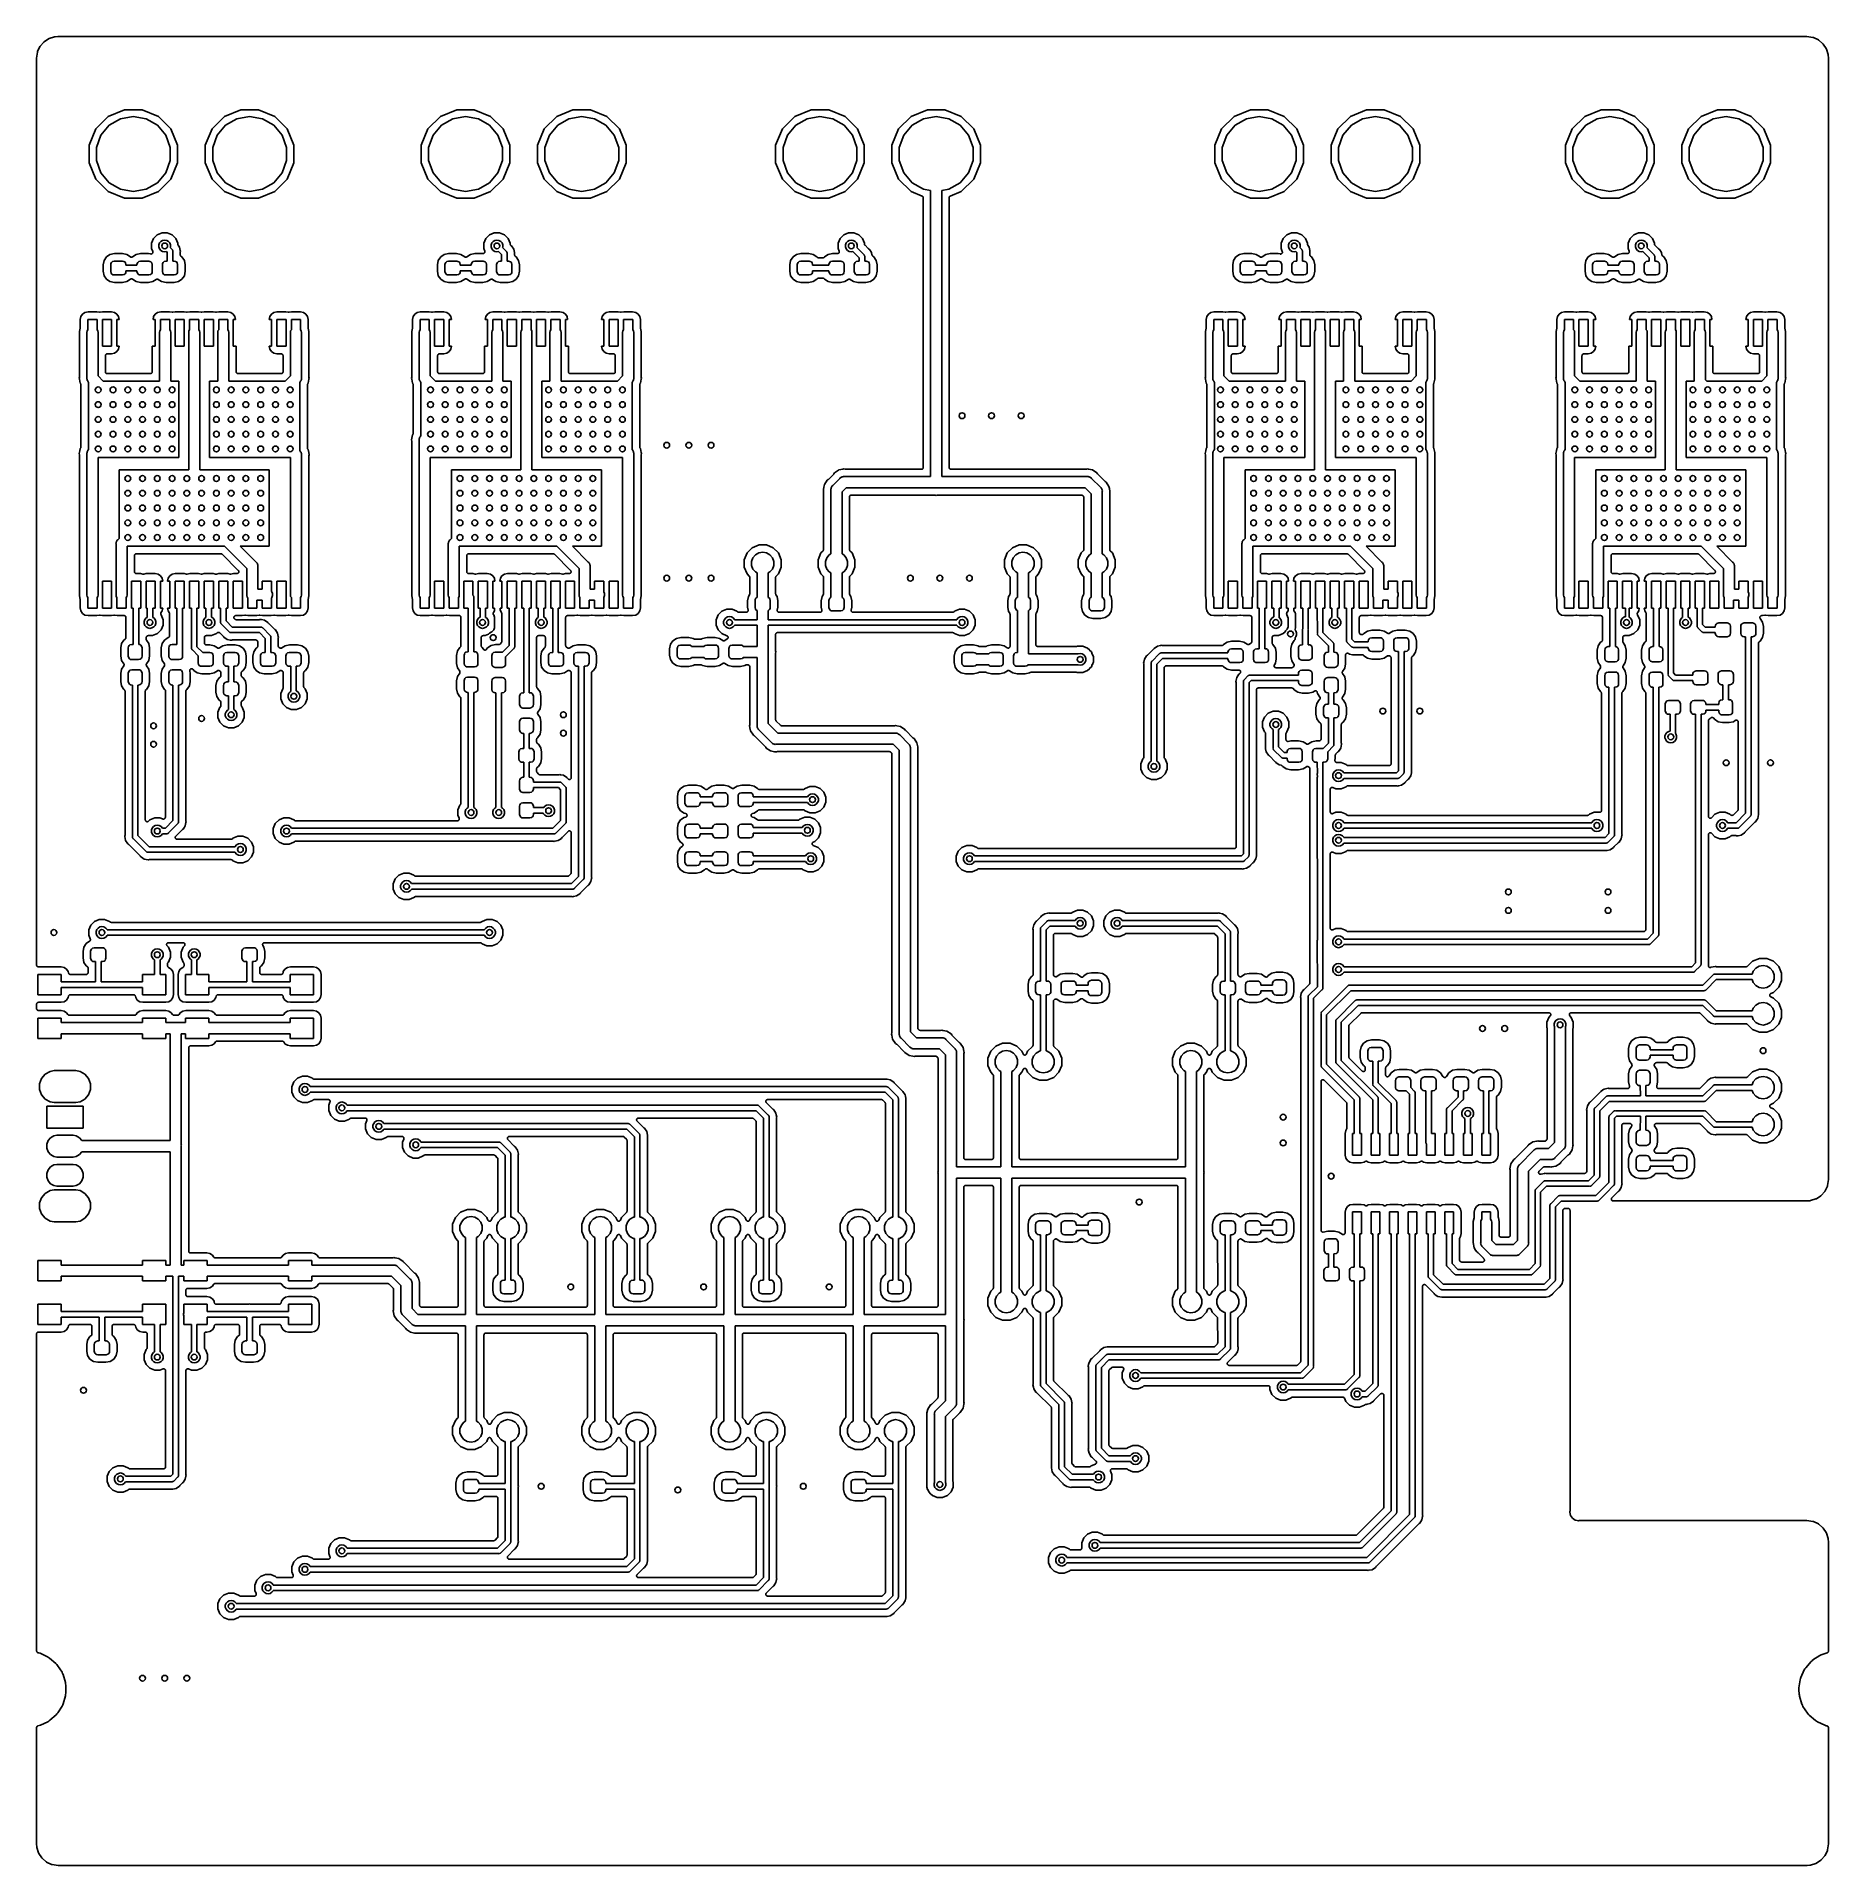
# Model space of a CAD drawing. Extents: x 40 to 163, y -163 to -37.
import ezdxf

# ---------------------------------------------------------------- set-up
doc = ezdxf.new("R2010")
doc.units = 0
doc.header["$MEASUREMENT"] = 0
doc.layers.add('BLACK', color=7, linetype='CONTINUOUS')

msp = doc.modelspace()

# ---------------------------------------------------------------- linework, layer by layer
at = {"layer": 'BLACK', "linetype": 'CONTINUOUS'}
for p, q in [((40.4686, -37.7647), (40.7814, -37.5619)), ((40.7814, -37.5619), (40.798, -37.5549)), ((40.798, -37.5549), (40.8141, -37.5468)), ((40.8141, -37.5468), (41.1948, -37.433)), ((41.1948, -37.433), (41.2084, -37.4314)), ((41.2084, -37.4314), (41.2218, -37.428)), ((41.2218, -37.428), (41.4189, -37.4133)), ((41.4189, -37.4133), (41.4237, -37.4138)), ((41.4237, -37.4138), (41.4283, -37.413)), ((41.4283, -37.413), (161.747, -37.413)), ((161.747, -37.413), (161.756, -37.4146)), ((161.756, -37.4146), (161.765, -37.4143)), ((161.765, -37.4143), (162.185, -37.4744)), ((162.185, -37.4744), (162.202, -37.48)), ((162.202, -37.48), (162.22, -37.4845)), ((162.22, -37.4845), (162.559, -37.6388)), ((162.559, -37.6388), (162.574, -37.649)), ((162.574, -37.649), (162.589, -37.6582)), ((162.589, -37.6582), (162.872, -37.9015)), ((39.953, -38.9126), (39.9546, -38.9036)), ((39.953, -101.293), (39.953, -38.9126)), ((39.9543, -38.8946), (40.0144, -38.475)), ((39.9546, -38.9036), (39.9543, -38.8946)), ((40.0144, -38.475), (40.02, -38.4579)), ((40.02, -38.4579), (40.0245, -38.4404)), ((40.0245, -38.4404), (40.1788, -38.1011)), ((40.1788, -38.1011), (40.189, -38.0862)), ((40.189, -38.0862), (40.1982, -38.0707)), ((40.1982, -38.0707), (40.4415, -37.7883)), ((40.4415, -37.7883), (40.4555, -37.7769)), ((40.4555, -37.7769), (40.4686, -37.7647)), ((162.872, -37.9015), (162.883, -37.9155)), ((162.883, -37.9155), (162.895, -37.9286)), ((162.895, -37.9286), (163.098, -38.2414)), ((163.098, -38.2414), (163.105, -38.258)), ((163.105, -38.258), (163.113, -38.2741)), ((163.113, -38.2741), (163.227, -38.6548)), ((163.227, -38.6548), (163.229, -38.6684)), ((163.229, -38.6684), (163.232, -38.6818)), ((163.232, -38.6818), (163.247, -38.8789)), ((163.247, -38.8789), (163.246, -38.8837)), ((163.246, -38.8837), (163.247, -38.8883)), ((163.247, -38.8883), (163.247, -43.8721)), ((46.0027, -42.4434), (44.8824, -42.9074)), ((47.2153, -42.4434), (46.0027, -42.4434)), ((48.3356, -42.9074), (47.2153, -42.4434)), ((54.0037, -42.4434), (52.8834, -42.9074)), ((55.2163, -42.4434), (54.0037, -42.4434)), ((56.3366, -42.9074), (55.2163, -42.4434)), ((68.8617, -42.4434), (67.7414, -42.9074)), ((70.0743, -42.4434), (68.8617, -42.4434)), ((71.1946, -42.9074), (70.0743, -42.4434)), ((76.8627, -42.4434), (75.7424, -42.9074)), ((78.0753, -42.4434), (76.8627, -42.4434)), ((79.1956, -42.9074), (78.0753, -42.4434)), ((93.2477, -42.4434), (92.1274, -42.9074)), ((94.4603, -42.4434), (93.2477, -42.4434)), ((95.5806, -42.9074), (94.4603, -42.4434)), ((101.247, -42.4434), (100.126, -42.9074)), ((102.459, -42.4434), (101.247, -42.4434)), ((103.58, -42.9074), (102.459, -42.4434)), ((123.472, -42.4434), (122.351, -42.9074)), ((124.684, -42.4434), (123.472, -42.4434)), ((125.805, -42.9074), (124.684, -42.4434)), ((131.473, -42.4434), (130.352, -42.9074)), ((132.685, -42.4434), (131.473, -42.4434)), ((133.806, -42.9074), (132.685, -42.4434)), ((147.602, -42.4434), (146.481, -42.9074)), ((148.814, -42.4434), (147.602, -42.4434)), ((149.935, -42.9074), (148.814, -42.4434)), ((155.603, -42.4434), (154.482, -42.9074)), ((156.815, -42.4434), (155.603, -42.4434)), ((157.936, -42.9074), (156.815, -42.4434)), ((44.025, -43.7648), (43.561, -44.8851)), ((44.8824, -42.9074), (44.025, -43.7648)), ((44.3754, -44.2018), (44.9511, -43.5156)), ((44.9511, -43.5156), (45.7269, -43.0678)), ((45.7269, -43.0678), (46.609, -42.9122)), ((46.609, -42.9122), (47.4911, -43.0678)), ((47.4911, -43.0678), (48.2669, -43.5156)), ((48.2669, -43.5156), (48.8426, -44.2018)), ((49.193, -43.7648), (48.3356, -42.9074)), ((49.657, -44.8851), (49.193, -43.7648)), ((52.026, -43.7648), (51.562, -44.8851)), ((52.8834, -42.9074), (52.026, -43.7648)), ((52.3764, -44.2018), (52.9521, -43.5156)), ((52.9521, -43.5156), (53.7279, -43.0678)), ((53.7279, -43.0678), (54.61, -42.9122)), ((54.61, -42.9122), (55.4921, -43.0678)), ((55.4921, -43.0678), (56.2679, -43.5156)), ((56.2679, -43.5156), (56.8436, -44.2018)), ((57.194, -43.7648), (56.3366, -42.9074)), ((57.658, -44.8851), (57.194, -43.7648)), ((66.884, -43.7648), (66.42, -44.8851)), ((67.7414, -42.9074), (66.884, -43.7648)), ((67.2344, -44.2018), (67.8101, -43.5156)), ((67.8101, -43.5156), (68.5859, -43.0678)), ((68.5859, -43.0678), (69.468, -42.9122)), ((69.468, -42.9122), (70.3501, -43.0678)), ((70.3501, -43.0678), (71.1259, -43.5156)), ((71.1259, -43.5156), (71.7016, -44.2018)), ((72.052, -43.7648), (71.1946, -42.9074)), ((72.516, -44.8851), (72.052, -43.7648)), ((74.885, -43.7648), (74.421, -44.8851)), ((75.7424, -42.9074), (74.885, -43.7648)), ((75.2354, -44.2018), (75.8111, -43.5156)), ((75.8111, -43.5156), (76.5869, -43.0678)), ((76.5869, -43.0678), (77.469, -42.9122)), ((77.469, -42.9122), (78.3511, -43.0678)), ((78.3511, -43.0678), (79.1269, -43.5156)), ((79.1269, -43.5156), (79.7026, -44.2018)), ((80.053, -43.7648), (79.1956, -42.9074)), ((80.517, -44.8851), (80.053, -43.7648)), ((91.27, -43.7648), (90.806, -44.8851)), ((92.1274, -42.9074), (91.27, -43.7648)), ((91.6204, -44.2018), (92.1961, -43.5156)), ((92.1961, -43.5156), (92.9719, -43.0678)), ((92.9719, -43.0678), (93.854, -42.9122)), ((93.854, -42.9122), (94.7361, -43.0678)), ((94.7361, -43.0678), (95.5119, -43.5156)), ((95.5119, -43.5156), (96.0876, -44.2018)), ((96.438, -43.7648), (95.5806, -42.9074)), ((96.902, -44.8851), (96.438, -43.7648)), ((99.269, -43.7648), (98.805, -44.8851)), ((100.126, -42.9074), (99.269, -43.7648)), ((99.6194, -44.2018), (100.195, -43.5156)), ((100.195, -43.5156), (100.971, -43.0678)), ((100.971, -43.0678), (101.853, -42.9122)), ((101.853, -42.9122), (102.735, -43.0678)), ((102.735, -43.0678), (103.511, -43.5156)), ((103.511, -43.5156), (104.087, -44.2018)), ((104.437, -43.7648), (103.58, -42.9074)), ((104.901, -44.8851), (104.437, -43.7648)), ((121.494, -43.7648), (121.03, -44.8851)), ((122.351, -42.9074), (121.494, -43.7648)), ((121.844, -44.2018), (122.42, -43.5156)), ((122.42, -43.5156), (123.196, -43.0678)), ((123.196, -43.0678), (124.078, -42.9122)), ((124.078, -42.9122), (124.96, -43.0678)), ((124.96, -43.0678), (125.736, -43.5156)), ((125.736, -43.5156), (126.312, -44.2018)), ((126.662, -43.7648), (125.805, -42.9074)), ((127.126, -44.8851), (126.662, -43.7648)), ((129.495, -43.7648), (129.031, -44.8851)), ((130.352, -42.9074), (129.495, -43.7648)), ((129.845, -44.2018), (130.421, -43.5156)), ((130.421, -43.5156), (131.197, -43.0678)), ((131.197, -43.0678), (132.079, -42.9122)), ((132.079, -42.9122), (132.961, -43.0678)), ((132.961, -43.0678), (133.737, -43.5156)), ((133.737, -43.5156), (134.313, -44.2018)), ((134.663, -43.7648), (133.806, -42.9074)), ((135.127, -44.8851), (134.663, -43.7648)), ((145.624, -43.7648), (145.16, -44.8851)), ((146.481, -42.9074), (145.624, -43.7648)), ((145.974, -44.2018), (146.55, -43.5156)), ((146.55, -43.5156), (147.326, -43.0678)), ((147.326, -43.0678), (148.208, -42.9122)), ((148.208, -42.9122), (149.09, -43.0678)), ((149.09, -43.0678), (149.866, -43.5156)), ((149.866, -43.5156), (150.442, -44.2018)), ((150.792, -43.7648), (149.935, -42.9074)), ((151.256, -44.8851), (150.792, -43.7648)), ((153.625, -43.7648), (153.161, -44.8851)), ((154.482, -42.9074), (153.625, -43.7648)), ((153.975, -44.2018), (154.551, -43.5156)), ((154.551, -43.5156), (155.327, -43.0678)), ((155.327, -43.0678), (156.209, -42.9122)), ((156.209, -42.9122), (157.091, -43.0678)), ((157.091, -43.0678), (157.867, -43.5156)), ((157.867, -43.5156), (158.443, -44.2018)), ((158.793, -43.7648), (157.936, -42.9074)), ((159.257, -44.8851), (158.793, -43.7648)), ((163.247, -43.8721), (163.247, -43.8721)), ((163.247, -43.8721), (163.247, -116.027)), ((43.561, -44.8851), (43.561, -46.0977)), ((44.069, -45.0435), (44.3754, -44.2018)), ((44.069, -45.9393), (44.069, -45.0435)), ((48.8426, -44.2018), (49.149, -45.0435)), ((49.149, -45.0435), (49.149, -45.9393)), ((49.657, -46.0977), (49.657, -44.8851)), ((51.562, -44.8851), (51.562, -46.0977)), ((52.07, -45.0435), (52.3764, -44.2018)), ((52.07, -45.9393), (52.07, -45.0435)), ((56.8436, -44.2018), (57.15, -45.0435)), ((57.15, -45.0435), (57.15, -45.9393)), ((57.658, -46.0977), (57.658, -44.8851)), ((66.42, -44.8851), (66.42, -46.0977)), ((66.928, -45.0435), (67.2344, -44.2018)), ((66.928, -45.9393), (66.928, -45.0435)), ((71.7016, -44.2018), (72.008, -45.0435)), ((72.008, -45.0435), (72.008, -45.9393)), ((72.516, -46.0977), (72.516, -44.8851)), ((74.421, -44.8851), (74.421, -46.0977)), ((74.929, -45.0435), (75.2354, -44.2018)), ((74.929, -45.9393), (74.929, -45.0435)), ((79.7026, -44.2018), (80.009, -45.0435)), ((80.009, -45.0435), (80.009, -45.9393)), ((80.517, -46.0977), (80.517, -44.8851)), ((90.806, -44.8851), (90.806, -46.0977)), ((91.314, -45.0435), (91.6204, -44.2018)), ((91.314, -45.9393), (91.314, -45.0435)), ((96.0876, -44.2018), (96.394, -45.0435)), ((96.394, -45.0435), (96.394, -45.9393)), ((96.902, -46.0977), (96.902, -44.8851)), ((98.805, -44.8851), (98.805, -46.0977)), ((99.313, -45.0435), (99.6194, -44.2018)), ((99.313, -45.9393), (99.313, -45.0435)), ((104.087, -44.2018), (104.393, -45.0435)), ((104.393, -45.0435), (104.393, -45.9393)), ((104.901, -46.0977), (104.901, -44.8851)), ((121.03, -44.8851), (121.03, -46.0977)), ((121.538, -45.0435), (121.844, -44.2018)), ((121.538, -45.9393), (121.538, -45.0435)), ((126.312, -44.2018), (126.618, -45.0435)), ((126.618, -45.0435), (126.618, -45.9393)), ((127.126, -46.0977), (127.126, -44.8851)), ((129.031, -44.8851), (129.031, -46.0977)), ((129.539, -45.0435), (129.845, -44.2018)), ((129.539, -45.9393), (129.539, -45.0435)), ((134.313, -44.2018), (134.619, -45.0435)), ((134.619, -45.0435), (134.619, -45.9393)), ((135.127, -46.0977), (135.127, -44.8851)), ((145.16, -44.8851), (145.16, -46.0977)), ((145.668, -45.0435), (145.974, -44.2018)), ((145.668, -45.9393), (145.668, -45.0435)), ((150.442, -44.2018), (150.748, -45.0435)), ((150.748, -45.0435), (150.748, -45.9393)), ((151.256, -46.0977), (151.256, -44.8851)), ((153.161, -44.8851), (153.161, -46.0977)), ((153.669, -45.0435), (153.975, -44.2018)), ((153.669, -45.9393), (153.669, -45.0435)), ((158.443, -44.2018), (158.749, -45.0435)), ((158.749, -45.0435), (158.749, -45.9393)), ((159.257, -46.0977), (159.257, -44.8851)), ((43.561, -46.0977), (44.025, -47.218)), ((44.3754, -46.781), (44.069, -45.9393)), ((49.149, -45.9393), (48.8426, -46.781)), ((49.193, -47.218), (49.657, -46.0977)), ((51.562, -46.0977), (52.026, -47.218)), ((52.3764, -46.781), (52.07, -45.9393)), ((57.15, -45.9393), (56.8436, -46.781)), ((57.194, -47.218), (57.658, -46.0977)), ((66.42, -46.0977), (66.884, -47.218)), ((67.2344, -46.781), (66.928, -45.9393)), ((72.008, -45.9393), (71.7016, -46.781)), ((72.052, -47.218), (72.516, -46.0977)), ((74.421, -46.0977), (74.885, -47.218)), ((75.2354, -46.781), (74.929, -45.9393)), ((80.009, -45.9393), (79.7026, -46.781)), ((80.053, -47.218), (80.517, -46.0977)), ((90.806, -46.0977), (91.27, -47.218)), ((91.6204, -46.781), (91.314, -45.9393)), ((96.394, -45.9393), (96.0876, -46.781)), ((96.438, -47.218), (96.902, -46.0977)), ((98.805, -46.0977), (99.269, -47.218)), ((99.6194, -46.781), (99.313, -45.9393)), ((104.393, -45.9393), (104.087, -46.781)), ((104.437, -47.218), (104.901, -46.0977)), ((121.03, -46.0977), (121.494, -47.218)), ((121.844, -46.781), (121.538, -45.9393)), ((126.618, -45.9393), (126.312, -46.781)), ((126.662, -47.218), (127.126, -46.0977)), ((129.031, -46.0977), (129.495, -47.218)), ((129.845, -46.781), (129.539, -45.9393)), ((134.619, -45.9393), (134.313, -46.781)), ((134.663, -47.218), (135.127, -46.0977)), ((145.16, -46.0977), (145.624, -47.218)), ((145.974, -46.781), (145.668, -45.9393)), ((150.748, -45.9393), (150.442, -46.781)), ((150.792, -47.218), (151.256, -46.0977)), ((153.161, -46.0977), (153.625, -47.218)), ((153.975, -46.781), (153.669, -45.9393)), ((158.749, -45.9393), (158.443, -46.781)), ((158.793, -47.218), (159.257, -46.0977)), ((44.025, -47.218), (44.8824, -48.0754)), ((44.9511, -47.4672), (44.3754, -46.781)), ((45.7269, -47.915), (44.9511, -47.4672)), ((48.2669, -47.4672), (47.4911, -47.915)), ((48.8426, -46.781), (48.2669, -47.4672)), ((48.3356, -48.0754), (49.193, -47.218)), ((52.026, -47.218), (52.8834, -48.0754)), ((52.9521, -47.4672), (52.3764, -46.781)), ((53.7279, -47.915), (52.9521, -47.4672)), ((56.2679, -47.4672), (55.4921, -47.915)), ((56.8436, -46.781), (56.2679, -47.4672)), ((56.3366, -48.0754), (57.194, -47.218)), ((66.884, -47.218), (67.7414, -48.0754)), ((67.8101, -47.4672), (67.2344, -46.781)), ((68.5859, -47.915), (67.8101, -47.4672)), ((71.1259, -47.4672), (70.3501, -47.915)), ((71.7016, -46.781), (71.1259, -47.4672)), ((71.1946, -48.0754), (72.052, -47.218)), ((74.885, -47.218), (75.7424, -48.0754)), ((75.8111, -47.4672), (75.2354, -46.781)), ((76.5869, -47.915), (75.8111, -47.4672)), ((79.1269, -47.4672), (78.3511, -47.915)), ((79.7026, -46.781), (79.1269, -47.4672)), ((79.1956, -48.0754), (80.053, -47.218)), ((91.27, -47.218), (92.1274, -48.0754)), ((92.1961, -47.4672), (91.6204, -46.781)), ((92.9719, -47.915), (92.1961, -47.4672)), ((95.5119, -47.4672), (94.7361, -47.915)), ((96.0876, -46.781), (95.5119, -47.4672)), ((95.5806, -48.0754), (96.438, -47.218)), ((99.269, -47.218), (100.126, -48.0754)), ((100.195, -47.4672), (99.6194, -46.781)), ((100.971, -47.915), (100.195, -47.4672)), ((103.511, -47.4672), (102.735, -47.915)), ((104.087, -46.781), (103.511, -47.4672)), ((103.58, -48.0754), (104.437, -47.218)), ((121.494, -47.218), (122.351, -48.0754)), ((122.42, -47.4672), (121.844, -46.781)), ((123.196, -47.915), (122.42, -47.4672)), ((125.736, -47.4672), (124.96, -47.915)), ((126.312, -46.781), (125.736, -47.4672)), ((125.805, -48.0754), (126.662, -47.218)), ((129.495, -47.218), (130.352, -48.0754)), ((130.421, -47.4672), (129.845, -46.781)), ((131.197, -47.915), (130.421, -47.4672)), ((133.737, -47.4672), (132.961, -47.915)), ((134.313, -46.781), (133.737, -47.4672)), ((133.806, -48.0754), (134.663, -47.218)), ((145.624, -47.218), (146.481, -48.0754)), ((146.55, -47.4672), (145.974, -46.781)), ((147.326, -47.915), (146.55, -47.4672)), ((149.866, -47.4672), (149.09, -47.915)), ((150.442, -46.781), (149.866, -47.4672)), ((149.935, -48.0754), (150.792, -47.218)), ((153.625, -47.218), (154.482, -48.0754)), ((154.551, -47.4672), (153.975, -46.781)), ((155.327, -47.915), (154.551, -47.4672)), ((157.867, -47.4672), (157.091, -47.915)), ((158.443, -46.781), (157.867, -47.4672)), ((157.936, -48.0754), (158.793, -47.218)), ((44.8824, -48.0754), (46.0027, -48.5394)), ((46.609, -48.0706), (45.7269, -47.915)), ((46.0027, -48.5394), (47.2153, -48.5394)), ((47.4911, -47.915), (46.609, -48.0706)), ((47.2153, -48.5394), (48.3356, -48.0754)), ((52.8834, -48.0754), (54.0037, -48.5394)), ((54.61, -48.0706), (53.7279, -47.915)), ((54.0037, -48.5394), (55.2163, -48.5394)), ((55.4921, -47.915), (54.61, -48.0706)), ((55.2163, -48.5394), (56.3366, -48.0754)), ((67.7414, -48.0754), (68.8617, -48.5394)), ((69.468, -48.0706), (68.5859, -47.915)), ((68.8617, -48.5394), (70.0743, -48.5394)), ((70.3501, -47.915), (69.468, -48.0706)), ((70.0743, -48.5394), (71.1946, -48.0754)), ((75.7424, -48.0754), (76.8627, -48.5394)), ((77.469, -48.0706), (76.5869, -47.915)), ((76.8627, -48.5394), (78.0753, -48.5394)), ((78.3511, -47.915), (77.469, -48.0706)), ((78.0753, -48.5394), (79.1956, -48.0754)), ((92.1274, -48.0754), (93.2477, -48.5394)), ((93.854, -48.0706), (92.9719, -47.915)), ((93.2477, -48.5394), (94.4603, -48.5394)), ((94.7361, -47.915), (93.854, -48.0706)), ((94.4603, -48.5394), (95.5806, -48.0754)), ((100.126, -48.0754), (100.886, -48.3898)), ((100.886, -48.3898), (100.893, -48.3943)), ((100.893, -48.3943), (100.9, -48.3972)), ((100.9, -48.3972), (100.911, -48.4061)), ((100.911, -48.4061), (100.923, -48.4135)), ((100.923, -48.4135), (100.928, -48.4201)), ((100.928, -48.4201), (100.934, -48.4255)), ((100.934, -48.4255), (100.941, -48.4375)), ((100.941, -48.4375), (100.95, -48.4485)), ((100.95, -48.4485), (100.952, -48.4565)), ((100.952, -48.4565), (100.956, -48.4637)), ((100.956, -48.4637), (100.959, -48.4774)), ((100.959, -48.4774), (100.963, -48.4906)), ((100.963, -48.4906), (100.963, -48.4989)), ((100.963, -48.4989), (100.964, -48.5072)), ((100.964, -48.5072), (100.964, -63.3999)), ((101.472, -48.0034), (100.971, -47.915)), ((101.472, -63.4667), (101.472, -48.0034)), ((102.735, -47.915), (102.234, -48.0034)), ((102.234, -48.0034), (102.234, -67.691)), ((102.742, -48.5072), (102.743, -48.4989)), ((102.742, -67.056), (102.742, -48.5072)), ((102.743, -48.4906), (102.747, -48.4774)), ((102.743, -48.4989), (102.743, -48.4906)), ((102.747, -48.4774), (102.75, -48.4637)), ((102.75, -48.4637), (102.754, -48.4565)), ((102.754, -48.4565), (102.756, -48.4485)), ((102.756, -48.4485), (102.765, -48.4375)), ((102.765, -48.4375), (102.772, -48.4255)), ((102.772, -48.4255), (102.778, -48.4201)), ((102.778, -48.4201), (102.783, -48.4135)), ((102.783, -48.4135), (102.795, -48.4061)), ((102.795, -48.4061), (102.805, -48.3972)), ((102.805, -48.3972), (102.813, -48.3943)), ((102.813, -48.3943), (102.82, -48.3898)), ((102.82, -48.3898), (103.58, -48.0754)), ((122.351, -48.0754), (123.472, -48.5394)), ((124.078, -48.0706), (123.196, -47.915)), ((123.472, -48.5394), (124.684, -48.5394)), ((124.96, -47.915), (124.078, -48.0706)), ((124.684, -48.5394), (125.805, -48.0754)), ((130.352, -48.0754), (131.473, -48.5394)), ((132.079, -48.0706), (131.197, -47.915)), ((131.473, -48.5394), (132.685, -48.5394)), ((132.961, -47.915), (132.079, -48.0706)), ((132.685, -48.5394), (133.806, -48.0754)), ((146.481, -48.0754), (147.602, -48.5394)), ((148.208, -48.0706), (147.326, -47.915)), ((147.602, -48.5394), (148.814, -48.5394)), ((149.09, -47.915), (148.208, -48.0706)), ((148.814, -48.5394), (149.935, -48.0754)), ((154.482, -48.0754), (155.603, -48.5394)), ((156.209, -48.0706), (155.327, -47.915)), ((155.603, -48.5394), (156.815, -48.5394)), ((157.091, -47.915), (156.209, -48.0706)), ((156.815, -48.5394), (157.936, -48.0754)), ((47.9982, -51.3017), (47.86, -51.6354)), ((48.2537, -51.0462), (47.9982, -51.3017)), ((48.5874, -50.908), (48.2537, -51.0462)), ((48.4162, -51.6129), (48.5069, -51.5049)), ((48.5069, -51.5049), (48.6291, -51.4343)), ((48.9486, -50.908), (48.5874, -50.908)), ((48.6291, -51.4343), (48.768, -51.4098)), ((48.768, -51.4098), (48.9069, -51.4343)), ((48.9069, -51.4343), (49.0291, -51.5049)), ((49.2823, -51.0462), (48.9486, -50.908)), ((49.0291, -51.5049), (49.1198, -51.6129)), ((49.5378, -51.3017), (49.2823, -51.0462)), ((49.676, -51.6354), (49.5378, -51.3017)), ((70.8582, -51.3017), (70.72, -51.6354)), ((71.1137, -51.0462), (70.8582, -51.3017)), ((71.4474, -50.908), (71.1137, -51.0462)), ((71.2762, -51.6129), (71.3669, -51.5049)), ((71.3669, -51.5049), (71.4891, -51.4343)), ((71.8086, -50.908), (71.4474, -50.908)), ((71.4891, -51.4343), (71.628, -51.4098)), ((71.628, -51.4098), (71.7669, -51.4343)), ((71.7669, -51.4343), (71.8891, -51.5049)), ((72.1423, -51.0462), (71.8086, -50.908)), ((71.8891, -51.5049), (71.9798, -51.6129)), ((72.3978, -51.3017), (72.1423, -51.0462)), ((72.536, -51.6354), (72.3978, -51.3017)), ((95.2422, -51.3017), (95.104, -51.6354)), ((95.4977, -51.0462), (95.2422, -51.3017)), ((95.8314, -50.908), (95.4977, -51.0462)), ((95.6602, -51.6129), (95.7509, -51.5049)), ((95.7509, -51.5049), (95.8731, -51.4343)), ((96.1926, -50.908), (95.8314, -50.908)), ((95.8731, -51.4343), (96.012, -51.4098)), ((96.012, -51.4098), (96.1509, -51.4343)), ((96.1509, -51.4343), (96.2731, -51.5049)), ((96.5263, -51.0462), (96.1926, -50.908)), ((96.2731, -51.5049), (96.3638, -51.6129)), ((96.7818, -51.3017), (96.5263, -51.0462)), ((96.92, -51.6354), (96.7818, -51.3017)), ((125.722, -51.3017), (125.584, -51.6354)), ((125.978, -51.0462), (125.722, -51.3017)), ((126.311, -50.908), (125.978, -51.0462)), ((126.14, -51.6129), (126.231, -51.5049)), ((126.231, -51.5049), (126.353, -51.4343)), ((126.673, -50.908), (126.311, -50.908)), ((126.353, -51.4343), (126.492, -51.4098)), ((126.492, -51.4098), (126.631, -51.4343)), ((126.631, -51.4343), (126.753, -51.5049)), ((127.006, -51.0462), (126.673, -50.908)), ((126.753, -51.5049), (126.844, -51.6129)), ((127.262, -51.3017), (127.006, -51.0462)), ((127.4, -51.6354), (127.262, -51.3017)), ((149.598, -51.3017), (149.46, -51.6354)), ((149.854, -51.0462), (149.598, -51.3017)), ((150.187, -50.908), (149.854, -51.0462)), ((150.016, -51.6129), (150.107, -51.5049)), ((150.107, -51.5049), (150.229, -51.4343)), ((150.549, -50.908), (150.187, -50.908)), ((150.229, -51.4343), (150.368, -51.4098)), ((150.368, -51.4098), (150.507, -51.4343)), ((150.507, -51.4343), (150.629, -51.5049)), ((150.882, -51.0462), (150.549, -50.908)), ((150.629, -51.5049), (150.72, -51.6129)), ((151.138, -51.3017), (150.882, -51.0462)), ((151.276, -51.6354), (151.138, -51.3017)), ((44.5936, -52.8134), (44.5336, -53.115)), ((44.7573, -52.5683), (44.5936, -52.8134)), ((45.0024, -52.4046), (44.7573, -52.5683)), ((45.304, -52.3446), (45.0024, -52.4046)), ((45.854, -52.3446), (45.304, -52.3446)), ((46.1556, -52.4046), (45.854, -52.3446)), ((46.4114, -52.5755), (46.1556, -52.4046)), ((46.4191, -52.5789), (46.4114, -52.5755)), ((46.4258, -52.5838), (46.4191, -52.5789)), ((46.4391, -52.5877), (46.4258, -52.5838)), ((46.4518, -52.5933), (46.4391, -52.5877)), ((46.4602, -52.5938), (46.4518, -52.5933)), ((46.4682, -52.5962), (46.4602, -52.5938)), ((46.482, -52.5952), (46.4682, -52.5962)), ((46.4958, -52.5962), (46.482, -52.5952)), ((46.5038, -52.5938), (46.4958, -52.5962)), ((46.5122, -52.5933), (46.5038, -52.5938)), ((46.5249, -52.5877), (46.5122, -52.5933)), ((46.5382, -52.5838), (46.5249, -52.5877)), ((46.5449, -52.5789), (46.5382, -52.5838)), ((46.5526, -52.5755), (46.5449, -52.5789)), ((46.8084, -52.4046), (46.5526, -52.5755)), ((47.11, -52.3446), (46.8084, -52.4046)), ((47.66, -52.3446), (47.11, -52.3446)), ((47.802, -52.3728), (47.66, -52.3446)), ((47.8062, -52.3729), (47.802, -52.3728)), ((47.8102, -52.3742), (47.8062, -52.3729)), ((47.8281, -52.3734), (47.8102, -52.3742)), ((47.8461, -52.3738), (47.8281, -52.3734)), ((47.8501, -52.3724), (47.8461, -52.3738)), ((47.8543, -52.3722), (47.8501, -52.3724)), ((47.8709, -52.3654), (47.8543, -52.3722)), ((47.86, -51.6354), (47.86, -51.9966)), ((47.86, -51.9966), (47.9441, -52.1996)), ((47.8879, -52.3596), (47.8709, -52.3654)), ((47.8911, -52.357), (47.8879, -52.3596)), ((47.895, -52.3554), (47.8911, -52.357)), ((47.9082, -52.3432), (47.895, -52.3554)), ((47.9222, -52.332), (47.9082, -52.3432)), ((47.9244, -52.3284), (47.9222, -52.332)), ((47.9275, -52.3256), (47.9244, -52.3284)), ((47.9358, -52.3096), (47.9275, -52.3256)), ((47.9451, -52.2943), (47.9358, -52.3096)), ((47.9441, -52.1996), (47.945, -52.2037)), ((47.945, -52.2037), (47.947, -52.2074)), ((47.9459, -52.2902), (47.9451, -52.2943)), ((47.9479, -52.2864), (47.9459, -52.2902)), ((47.947, -52.2074), (47.9498, -52.2252)), ((47.9502, -52.2686), (47.9479, -52.2864)), ((47.9498, -52.2252), (47.9536, -52.2427)), ((47.9537, -52.251), (47.9502, -52.2686)), ((47.9536, -52.2427), (47.9531, -52.2469)), ((47.9531, -52.2469), (47.9537, -52.251)), ((48.368, -51.7455), (48.4162, -51.6129)), ((48.368, -51.8865), (48.368, -51.7455)), ((48.4162, -52.0191), (48.368, -51.8865)), ((48.5069, -52.1271), (48.4162, -52.0191)), ((48.6291, -52.1977), (48.5069, -52.1271)), ((48.768, -52.2222), (48.6291, -52.1977)), ((48.8843, -52.2017), (48.768, -52.2222)), ((48.9445, -52.2619), (48.8843, -52.2017)), ((48.9445, -52.865), (48.9445, -52.2619)), ((49.1198, -51.6129), (49.168, -51.7455)), ((49.168, -51.8865), (49.152, -51.9306)), ((49.152, -51.9306), (49.2638, -52.0424)), ((49.168, -51.7455), (49.168, -51.8865)), ((49.2638, -52.0424), (49.2832, -52.0587)), ((49.2832, -52.0587), (49.2958, -52.0805)), ((49.2958, -52.0805), (49.3103, -52.1012)), ((49.3103, -52.1012), (49.3125, -52.1095)), ((49.3125, -52.1095), (49.3168, -52.1168)), ((49.3168, -52.1168), (49.3212, -52.1417)), ((49.3212, -52.1417), (49.3277, -52.1661)), ((49.3277, -52.1661), (49.3255, -52.1913)), ((49.3255, -52.1913), (49.3255, -52.865)), ((49.676, -51.6969), (49.676, -51.6354)), ((49.6786, -51.7119), (49.676, -51.6969)), ((49.6796, -51.7271), (49.6786, -51.7119)), ((49.6824, -51.7334), (49.6796, -51.7271)), ((49.6837, -51.7403), (49.6824, -51.7334)), ((49.6913, -51.7535), (49.6837, -51.7403)), ((49.6974, -51.7674), (49.6913, -51.7535)), ((49.793, -51.9105), (49.6974, -51.7674)), ((49.8359, -52.1265), (49.793, -51.9105)), ((49.8335, -52.2643), (49.8357, -52.252)), ((49.8335, -52.4181), (49.8335, -52.2643)), ((49.8366, -52.4358), (49.8335, -52.4181)), ((49.8357, -52.252), (49.8359, -52.2395)), ((49.8472, -52.183), (49.8359, -52.1265)), ((49.8359, -52.1265), (49.8359, -52.1265)), ((49.8359, -52.2395), (49.8472, -52.183)), ((49.8386, -52.4537), (49.8366, -52.4358)), ((49.8404, -52.4574), (49.8386, -52.4537)), ((49.8412, -52.4616), (49.8404, -52.4574)), ((49.8501, -52.4771), (49.8412, -52.4616)), ((49.8581, -52.4932), (49.8501, -52.4771)), ((49.8611, -52.4961), (49.8581, -52.4932)), ((49.8632, -52.4998), (49.8611, -52.4961)), ((49.877, -52.5113), (49.8632, -52.4998)), ((49.8899, -52.5237), (49.877, -52.5113)), ((49.9567, -52.5683), (49.8899, -52.5237)), ((50.1204, -52.8134), (49.9567, -52.5683)), ((50.1804, -53.115), (50.1204, -52.8134)), ((67.5946, -52.8134), (67.5346, -53.115)), ((67.7583, -52.5683), (67.5946, -52.8134)), ((68.0034, -52.4046), (67.7583, -52.5683)), ((68.305, -52.3446), (68.0034, -52.4046)), ((68.855, -52.3446), (68.305, -52.3446)), ((69.1566, -52.4046), (68.855, -52.3446)), ((69.4124, -52.5755), (69.1566, -52.4046)), ((69.4201, -52.5789), (69.4124, -52.5755)), ((69.4268, -52.5838), (69.4201, -52.5789)), ((69.4401, -52.5877), (69.4268, -52.5838)), ((69.4528, -52.5933), (69.4401, -52.5877)), ((69.4612, -52.5938), (69.4528, -52.5933)), ((69.4692, -52.5962), (69.4612, -52.5938)), ((69.483, -52.5952), (69.4692, -52.5962)), ((69.4968, -52.5962), (69.483, -52.5952)), ((69.5048, -52.5938), (69.4968, -52.5962)), ((69.5132, -52.5933), (69.5048, -52.5938)), ((69.5259, -52.5877), (69.5132, -52.5933)), ((69.5392, -52.5838), (69.5259, -52.5877)), ((69.5459, -52.5789), (69.5392, -52.5838)), ((69.5536, -52.5755), (69.5459, -52.5789)), ((69.8094, -52.4046), (69.5536, -52.5755)), ((70.111, -52.3446), (69.8094, -52.4046)), ((70.6735, -52.3446), (70.111, -52.3446)), ((70.6826, -52.343), (70.6735, -52.3446)), ((70.6935, -52.3432), (70.6826, -52.343)), ((70.6975, -52.3419), (70.6935, -52.3432)), ((70.7016, -52.3417), (70.6975, -52.3419)), ((70.7103, -52.3381), (70.7016, -52.3417)), ((70.7169, -52.3369), (70.7103, -52.3381)), ((70.724, -52.3328), (70.7169, -52.3369)), ((70.72, -51.6354), (70.72, -51.9966)), ((70.72, -51.9966), (70.7914, -52.1691)), ((70.7353, -52.329), (70.724, -52.3328)), ((70.7385, -52.3264), (70.7353, -52.329)), ((70.7423, -52.3248), (70.7385, -52.3264)), ((70.7499, -52.3179), (70.7423, -52.3248)), ((70.7551, -52.3148), (70.7499, -52.3179)), ((70.7599, -52.3092), (70.7551, -52.3148)), ((70.7697, -52.3013), (70.7599, -52.3092)), ((70.7718, -52.2978), (70.7697, -52.3013)), ((70.7749, -52.295), (70.7718, -52.2978)), ((70.7799, -52.2854), (70.7749, -52.295)), ((70.7835, -52.2811), (70.7799, -52.2854)), ((70.7858, -52.2747), (70.7835, -52.2811)), ((70.7925, -52.2636), (70.7858, -52.2747)), ((70.7914, -52.1691), (70.7923, -52.1731)), ((70.7923, -52.1731), (70.7943, -52.1768)), ((70.7933, -52.2595), (70.7925, -52.2636)), ((70.7952, -52.2559), (70.7933, -52.2595)), ((70.7943, -52.1768), (70.7962, -52.1891)), ((70.7967, -52.2448), (70.7952, -52.2559)), ((70.7962, -52.1891), (70.7986, -52.1955)), ((70.7986, -52.2396), (70.7967, -52.2448)), ((70.7986, -52.1955), (70.7986, -52.2013)), ((70.7986, -52.2013), (70.801, -52.2121)), ((70.8011, -52.2203), (70.7986, -52.233)), ((70.7986, -52.233), (70.7986, -52.2396)), ((70.801, -52.2121), (70.8004, -52.2162)), ((70.8004, -52.2162), (70.8011, -52.2203)), ((71.228, -51.7455), (71.2762, -51.6129)), ((71.228, -51.8865), (71.228, -51.7455)), ((71.2762, -52.0191), (71.228, -51.8865)), ((71.3669, -52.1271), (71.2762, -52.0191)), ((71.4891, -52.1977), (71.3669, -52.1271)), ((71.628, -52.2222), (71.4891, -52.1977)), ((71.7443, -52.2017), (71.628, -52.2222)), ((71.9455, -52.4029), (71.7443, -52.2017)), ((71.9455, -52.865), (71.9455, -52.4029)), ((71.9798, -51.6129), (72.028, -51.7455)), ((72.028, -51.8865), (72.012, -51.9306)), ((72.012, -51.9306), (72.2648, -52.1834)), ((72.028, -51.7455), (72.028, -51.8865)), ((72.2648, -52.1834), (72.2842, -52.1997)), ((72.2842, -52.1997), (72.2968, -52.2215)), ((72.2968, -52.2215), (72.3113, -52.2422)), ((72.3113, -52.2422), (72.3135, -52.2505)), ((72.3135, -52.2505), (72.3178, -52.2578)), ((72.3178, -52.2578), (72.3222, -52.2827)), ((72.3222, -52.2827), (72.3287, -52.3071)), ((72.3287, -52.3071), (72.3265, -52.3323)), ((72.3265, -52.3323), (72.3265, -52.865)), ((72.536, -51.6833), (72.536, -51.6354)), ((72.5391, -51.701), (72.536, -51.6833)), ((72.5411, -51.7188), (72.5391, -51.701)), ((72.5429, -51.7226), (72.5411, -51.7188)), ((72.5437, -51.7267), (72.5429, -51.7226)), ((72.5526, -51.7423), (72.5437, -51.7267)), ((72.5606, -51.7584), (72.5526, -51.7423)), ((72.5636, -51.7613), (72.5606, -51.7584)), ((72.5657, -51.7649), (72.5636, -51.7613)), ((72.5795, -51.7765), (72.5657, -51.7649)), ((72.5924, -51.7889), (72.5795, -51.7765)), ((72.6396, -51.8204), (72.5924, -51.7889)), ((72.794, -52.0515), (72.6396, -51.8204)), ((72.8369, -52.2675), (72.794, -52.0515)), ((72.8345, -52.4053), (72.8367, -52.393)), ((72.8345, -52.4181), (72.8345, -52.4053)), ((72.8376, -52.4358), (72.8345, -52.4181)), ((72.8367, -52.393), (72.8369, -52.3805)), ((72.8482, -52.324), (72.8369, -52.2675)), ((72.8369, -52.2675), (72.8369, -52.2675)), ((72.8369, -52.3805), (72.8482, -52.324)), ((72.8396, -52.4537), (72.8376, -52.4358)), ((72.8414, -52.4574), (72.8396, -52.4537)), ((72.8422, -52.4616), (72.8414, -52.4574)), ((72.8511, -52.4771), (72.8422, -52.4616)), ((72.8591, -52.4932), (72.8511, -52.4771)), ((72.8621, -52.4961), (72.8591, -52.4932)), ((72.8642, -52.4998), (72.8621, -52.4961)), ((72.878, -52.5113), (72.8642, -52.4998)), ((72.8909, -52.5237), (72.878, -52.5113)), ((72.9577, -52.5683), (72.8909, -52.5237)), ((73.1214, -52.8134), (72.9577, -52.5683)), ((73.1814, -53.115), (73.1214, -52.8134)), ((91.8376, -52.8134), (91.7776, -53.115)), ((92.0013, -52.5683), (91.8376, -52.8134)), ((92.2464, -52.4046), (92.0013, -52.5683)), ((92.548, -52.3446), (92.2464, -52.4046)), ((93.098, -52.3446), (92.548, -52.3446)), ((93.3996, -52.4046), (93.098, -52.3446)), ((93.6447, -52.5683), (93.3996, -52.4046)), ((93.6559, -52.5851), (93.6447, -52.5683)), ((93.6683, -52.598), (93.6559, -52.5851)), ((93.6798, -52.6118), (93.6683, -52.598)), ((93.6835, -52.6139), (93.6798, -52.6118)), ((93.6864, -52.6169), (93.6835, -52.6139)), ((93.7025, -52.6249), (93.6864, -52.6169)), ((93.718, -52.6338), (93.7025, -52.6249)), ((93.7222, -52.6346), (93.718, -52.6338)), ((93.7259, -52.6364), (93.7222, -52.6346)), ((93.7438, -52.6384), (93.7259, -52.6364)), ((93.7615, -52.6415), (93.7438, -52.6384)), ((94.0575, -52.6415), (93.7615, -52.6415)), ((94.0752, -52.6384), (94.0575, -52.6415)), ((94.0931, -52.6364), (94.0752, -52.6384)), ((94.0968, -52.6346), (94.0931, -52.6364)), ((94.101, -52.6338), (94.0968, -52.6346)), ((94.1165, -52.6249), (94.101, -52.6338)), ((94.1326, -52.6169), (94.1165, -52.6249)), ((94.1355, -52.6139), (94.1326, -52.6169)), ((94.1392, -52.6118), (94.1355, -52.6139)), ((94.1507, -52.598), (94.1392, -52.6118)), ((94.1631, -52.5851), (94.1507, -52.598)), ((94.1743, -52.5683), (94.1631, -52.5851)), ((94.4194, -52.4046), (94.1743, -52.5683)), ((94.721, -52.3446), (94.4194, -52.4046)), ((95.0581, -52.3446), (94.721, -52.3446)), ((95.0717, -52.3422), (95.0581, -52.3446)), ((95.0855, -52.3415), (95.0717, -52.3422)), ((95.0933, -52.3384), (95.0855, -52.3415)), ((95.1015, -52.3369), (95.0933, -52.3384)), ((95.1135, -52.33), (95.1015, -52.3369)), ((95.104, -51.6354), (95.104, -51.9966)), ((95.104, -51.9966), (95.1754, -52.169)), ((95.1263, -52.3247), (95.1135, -52.33)), ((95.1325, -52.319), (95.1263, -52.3247)), ((95.1397, -52.3148), (95.1325, -52.319)), ((95.1486, -52.3042), (95.1397, -52.3148)), ((95.1588, -52.2949), (95.1486, -52.3042)), ((95.1627, -52.2875), (95.1588, -52.2949)), ((95.168, -52.2811), (95.1627, -52.2875)), ((95.1728, -52.268), (95.168, -52.2811)), ((95.1792, -52.2557), (95.1728, -52.268)), ((95.1754, -52.169), (95.1784, -52.1825)), ((95.1784, -52.1825), (95.1831, -52.1955)), ((95.1803, -52.2475), (95.1792, -52.2557)), ((95.1831, -52.2396), (95.1803, -52.2475)), ((95.1831, -52.1955), (95.1831, -52.2039)), ((95.1831, -52.2039), (95.1849, -52.212)), ((95.1849, -52.212), (95.1831, -52.2258)), ((95.1831, -52.2258), (95.1831, -52.2396)), ((95.612, -51.7455), (95.6602, -51.6129)), ((95.612, -51.8865), (95.612, -51.7455)), ((95.6602, -52.0191), (95.612, -51.8865)), ((95.7509, -52.1271), (95.6602, -52.0191)), ((95.8731, -52.1977), (95.7509, -52.1271)), ((96.012, -52.2222), (95.8731, -52.1977)), ((96.1283, -52.2017), (96.012, -52.2222)), ((96.5555, -52.6289), (96.1283, -52.2017)), ((96.3638, -51.6129), (96.412, -51.7455)), ((96.412, -51.8865), (96.396, -51.9306)), ((96.396, -51.9306), (96.8748, -52.4094)), ((96.412, -51.7455), (96.412, -51.8865)), ((96.5555, -52.865), (96.5555, -52.6289)), ((96.8748, -52.4094), (96.8942, -52.4257)), ((96.8942, -52.4257), (96.9068, -52.4476)), ((96.9068, -52.4476), (96.9213, -52.4682)), ((96.92, -51.6836), (96.92, -51.6354)), ((96.921, -51.6891), (96.92, -51.6836)), ((96.9205, -51.6946), (96.921, -51.6891)), ((96.9248, -51.7107), (96.9205, -51.6946)), ((96.9213, -52.4682), (96.9235, -52.4765)), ((96.9235, -52.4765), (96.9278, -52.4838)), ((96.9277, -51.727), (96.9248, -51.7107)), ((96.9305, -51.7318), (96.9277, -51.727)), ((96.9278, -52.4838), (96.9322, -52.5087)), ((96.9319, -51.7372), (96.9305, -51.7318)), ((96.9414, -51.7508), (96.9319, -51.7372)), ((96.9322, -52.5087), (96.9387, -52.5331)), ((96.9387, -52.5331), (96.9365, -52.5583)), ((96.9365, -52.5583), (96.9365, -52.865)), ((96.9497, -51.7652), (96.9414, -51.7508)), ((96.954, -51.7688), (96.9497, -51.7652)), ((96.9572, -51.7734), (96.954, -51.7688)), ((97.1824, -51.9986), (96.9572, -51.7734)), ((97.1926, -52.0058), (97.1824, -51.9986)), ((97.2017, -52.0144), (97.1926, -52.0058)), ((97.2496, -52.0464), (97.2017, -52.0144)), ((97.2816, -52.0943), (97.2496, -52.0464)), ((97.404, -52.2775), (97.2816, -52.0943)), ((97.2816, -52.0943), (97.2816, -52.0943)), ((97.4353, -52.4351), (97.404, -52.2775)), ((97.4374, -52.4404), (97.4353, -52.4351)), ((97.438, -52.4459), (97.4374, -52.4404)), ((97.4453, -52.4608), (97.438, -52.4459)), ((97.4513, -52.4763), (97.4453, -52.4608)), ((97.455, -52.4805), (97.4513, -52.4763)), ((97.4575, -52.4855), (97.455, -52.4805)), ((97.4695, -52.4969), (97.4575, -52.4855)), ((97.4804, -52.5094), (97.4695, -52.4969)), ((97.4853, -52.5121), (97.4804, -52.5094)), ((97.4893, -52.516), (97.4853, -52.5121)), ((97.5677, -52.5683), (97.4893, -52.516)), ((97.7314, -52.8134), (97.5677, -52.5683)), ((97.7914, -53.115), (97.7314, -52.8134)), ((122.318, -52.8134), (122.258, -53.115)), ((122.481, -52.5683), (122.318, -52.8134)), ((122.726, -52.4046), (122.481, -52.5683)), ((123.028, -52.3446), (122.726, -52.4046)), ((123.578, -52.3446), (123.028, -52.3446)), ((123.88, -52.4046), (123.578, -52.3446)), ((124.135, -52.5755), (123.88, -52.4046)), ((124.143, -52.5789), (124.135, -52.5755)), ((124.15, -52.5838), (124.143, -52.5789)), ((124.163, -52.5877), (124.15, -52.5838)), ((124.176, -52.5933), (124.163, -52.5877)), ((124.184, -52.5938), (124.176, -52.5933)), ((124.192, -52.5962), (124.184, -52.5938)), ((124.206, -52.5952), (124.192, -52.5962)), ((124.22, -52.5962), (124.206, -52.5952)), ((124.228, -52.5938), (124.22, -52.5962)), ((124.236, -52.5933), (124.228, -52.5938)), ((124.249, -52.5877), (124.236, -52.5933)), ((124.262, -52.5838), (124.249, -52.5877)), ((124.269, -52.5789), (124.262, -52.5838)), ((124.277, -52.5755), (124.269, -52.5789)), ((124.532, -52.4046), (124.277, -52.5755)), ((124.834, -52.3446), (124.532, -52.4046)), ((125.384, -52.3446), (124.834, -52.3446)), ((125.526, -52.3728), (125.384, -52.3446)), ((125.53, -52.3729), (125.526, -52.3728)), ((125.534, -52.3742), (125.53, -52.3729)), ((125.552, -52.3734), (125.534, -52.3742)), ((125.57, -52.3738), (125.552, -52.3734)), ((125.574, -52.3724), (125.57, -52.3738)), ((125.578, -52.3722), (125.574, -52.3724)), ((125.595, -52.3654), (125.578, -52.3722)), ((125.584, -51.6354), (125.584, -51.9966)), ((125.584, -51.9966), (125.668, -52.1996)), ((125.612, -52.3596), (125.595, -52.3654)), ((125.615, -52.357), (125.612, -52.3596)), ((125.619, -52.3554), (125.615, -52.357)), ((125.632, -52.3432), (125.619, -52.3554)), ((125.646, -52.332), (125.632, -52.3432)), ((125.648, -52.3284), (125.646, -52.332)), ((125.652, -52.3256), (125.648, -52.3284)), ((125.66, -52.3096), (125.652, -52.3256)), ((125.669, -52.2943), (125.66, -52.3096)), ((125.668, -52.1996), (125.669, -52.2037)), ((125.669, -52.2037), (125.671, -52.2074)), ((125.67, -52.2902), (125.669, -52.2943)), ((125.672, -52.2864), (125.67, -52.2902)), ((125.671, -52.2074), (125.674, -52.2252)), ((125.674, -52.2686), (125.672, -52.2864)), ((125.674, -52.2252), (125.678, -52.2427)), ((125.678, -52.251), (125.674, -52.2686)), ((125.678, -52.2427), (125.677, -52.2469)), ((125.677, -52.2469), (125.678, -52.251)), ((126.092, -51.7455), (126.14, -51.6129)), ((126.092, -51.8865), (126.092, -51.7455)), ((126.14, -52.0191), (126.092, -51.8865)), ((126.231, -52.1271), (126.14, -52.0191)), ((126.353, -52.1977), (126.231, -52.1271)), ((126.492, -52.2222), (126.353, -52.1977)), ((126.608, -52.2017), (126.492, -52.2222)), ((126.669, -52.2619), (126.608, -52.2017)), ((126.668, -52.865), (126.669, -52.2619)), ((126.844, -51.6129), (126.892, -51.7455)), ((126.892, -51.8865), (126.876, -51.9306)), ((126.876, -51.9306), (126.988, -52.0424)), ((126.892, -51.7455), (126.892, -51.8865)), ((126.988, -52.0424), (127.007, -52.0587)), ((127.007, -52.0587), (127.02, -52.0805)), ((127.02, -52.0805), (127.034, -52.1012)), ((127.034, -52.1012), (127.037, -52.1095)), ((127.037, -52.1095), (127.041, -52.1168)), ((127.041, -52.1168), (127.045, -52.1417)), ((127.045, -52.1417), (127.052, -52.1661)), ((127.052, -52.1661), (127.049, -52.1913)), ((127.049, -52.1913), (127.049, -52.865)), ((127.4, -51.6969), (127.4, -51.6354)), ((127.403, -51.7119), (127.4, -51.6969)), ((127.404, -51.7271), (127.403, -51.7119)), ((127.406, -51.7334), (127.404, -51.7271)), ((127.408, -51.7403), (127.406, -51.7334)), ((127.415, -51.7535), (127.408, -51.7403)), ((127.421, -51.7674), (127.415, -51.7535)), ((127.517, -51.9105), (127.421, -51.7674)), ((127.56, -52.1265), (127.517, -51.9105)), ((127.557, -52.2643), (127.56, -52.252)), ((127.557, -52.4181), (127.557, -52.2643)), ((127.561, -52.4358), (127.557, -52.4181)), ((127.571, -52.183), (127.56, -52.1265)), ((127.56, -52.1265), (127.56, -52.1265)), ((127.56, -52.2395), (127.571, -52.183)), ((127.56, -52.252), (127.56, -52.2395)), ((127.563, -52.4537), (127.561, -52.4358)), ((127.564, -52.4574), (127.563, -52.4537)), ((127.565, -52.4616), (127.564, -52.4574)), ((127.574, -52.4771), (127.565, -52.4616)), ((127.582, -52.4932), (127.574, -52.4771)), ((127.585, -52.4961), (127.582, -52.4932)), ((127.587, -52.4998), (127.585, -52.4961)), ((127.601, -52.5113), (127.587, -52.4998)), ((127.614, -52.5237), (127.601, -52.5113)), ((127.681, -52.5683), (127.614, -52.5237)), ((127.844, -52.8134), (127.681, -52.5683)), ((127.904, -53.115), (127.844, -52.8134)), ((146.561, -52.8134), (146.501, -53.115)), ((146.724, -52.5683), (146.561, -52.8134)), ((146.969, -52.4046), (146.724, -52.5683)), ((147.271, -52.3446), (146.969, -52.4046)), ((147.821, -52.3446), (147.271, -52.3446)), ((148.123, -52.4046), (147.821, -52.3446)), ((148.378, -52.5755), (148.123, -52.4046)), ((148.386, -52.5789), (148.378, -52.5755)), ((148.393, -52.5838), (148.386, -52.5789)), ((148.406, -52.5877), (148.393, -52.5838)), ((148.419, -52.5933), (148.406, -52.5877)), ((148.427, -52.5938), (148.419, -52.5933)), ((148.435, -52.5962), (148.427, -52.5938)), ((148.449, -52.5952), (148.435, -52.5962)), ((148.463, -52.5962), (148.449, -52.5952)), ((148.471, -52.5938), (148.463, -52.5962)), ((148.479, -52.5933), (148.471, -52.5938)), ((148.492, -52.5877), (148.479, -52.5933)), ((148.505, -52.5838), (148.492, -52.5877)), ((148.512, -52.5789), (148.505, -52.5838)), ((148.52, -52.5755), (148.512, -52.5789)), ((148.775, -52.4046), (148.52, -52.5755)), ((149.077, -52.3446), (148.775, -52.4046)), ((149.414, -52.3446), (149.077, -52.3446)), ((149.428, -52.3422), (149.414, -52.3446)), ((149.442, -52.3415), (149.428, -52.3422)), ((149.449, -52.3384), (149.442, -52.3415)), ((149.457, -52.3369), (149.449, -52.3384)), ((149.469, -52.33), (149.457, -52.3369)), ((149.46, -51.6354), (149.46, -51.9966)), ((149.46, -51.9966), (149.531, -52.169)), ((149.482, -52.3247), (149.469, -52.33)), ((149.488, -52.319), (149.482, -52.3247)), ((149.496, -52.3148), (149.488, -52.319)), ((149.505, -52.3042), (149.496, -52.3148)), ((149.515, -52.2949), (149.505, -52.3042)), ((149.519, -52.2875), (149.515, -52.2949)), ((149.524, -52.2811), (149.519, -52.2875)), ((149.529, -52.268), (149.524, -52.2811)), ((149.535, -52.2557), (149.529, -52.268)), ((149.531, -52.169), (149.534, -52.1825)), ((149.534, -52.1825), (149.539, -52.1955)), ((149.536, -52.2475), (149.535, -52.2557)), ((149.539, -52.2396), (149.536, -52.2475)), ((149.539, -52.1955), (149.539, -52.2039)), ((149.539, -52.2039), (149.541, -52.212)), ((149.541, -52.212), (149.539, -52.2258)), ((149.539, -52.2258), (149.539, -52.2396)), ((149.968, -51.7455), (150.016, -51.6129)), ((149.968, -51.8865), (149.968, -51.7455)), ((150.016, -52.0191), (149.968, -51.8865)), ((150.107, -52.1271), (150.016, -52.0191)), ((150.229, -52.1977), (150.107, -52.1271)), ((150.368, -52.2222), (150.229, -52.1977)), ((150.484, -52.2017), (150.368, -52.2222)), ((150.912, -52.6289), (150.484, -52.2017)), ((150.72, -51.6129), (150.768, -51.7455)), ((150.768, -51.8865), (150.752, -51.9306)), ((150.752, -51.9306), (151.231, -52.4094)), ((150.768, -51.7455), (150.768, -51.8865)), ((150.912, -52.865), (150.912, -52.6289)), ((151.231, -52.4094), (151.25, -52.4257)), ((151.25, -52.4257), (151.263, -52.4476)), ((151.263, -52.4476), (151.277, -52.4682)), ((151.276, -51.6836), (151.276, -51.6354)), ((151.277, -51.6891), (151.276, -51.6836)), ((151.276, -51.6946), (151.277, -51.6891)), ((151.281, -51.7107), (151.276, -51.6946)), ((151.277, -52.4682), (151.28, -52.4765)), ((151.28, -52.4765), (151.284, -52.4838)), ((151.284, -51.727), (151.281, -51.7107)), ((151.286, -51.7318), (151.284, -51.727)), ((151.284, -52.4838), (151.288, -52.5087)), ((151.288, -51.7372), (151.286, -51.7318)), ((151.297, -51.7508), (151.288, -51.7372)), ((151.288, -52.5087), (151.295, -52.5331)), ((151.295, -52.5331), (151.292, -52.5583)), ((151.292, -52.5583), (151.292, -52.865)), ((151.306, -51.7652), (151.297, -51.7508)), ((151.31, -51.7688), (151.306, -51.7652)), ((151.313, -51.7734), (151.31, -51.7688)), ((151.538, -51.9986), (151.313, -51.7734)), ((151.549, -52.0058), (151.538, -51.9986)), ((151.558, -52.0144), (151.549, -52.0058)), ((151.606, -52.0464), (151.558, -52.0144)), ((151.638, -52.0943), (151.606, -52.0464)), ((151.76, -52.2775), (151.638, -52.0943)), ((151.638, -52.0943), (151.638, -52.0943)), ((151.791, -52.4351), (151.76, -52.2775)), ((151.793, -52.4404), (151.791, -52.4351)), ((151.794, -52.4459), (151.793, -52.4404)), ((151.801, -52.4608), (151.794, -52.4459)), ((151.807, -52.4763), (151.801, -52.4608)), ((151.811, -52.4805), (151.807, -52.4763)), ((151.813, -52.4855), (151.811, -52.4805)), ((151.825, -52.4969), (151.813, -52.4855)), ((151.836, -52.5094), (151.825, -52.4969)), ((151.841, -52.5121), (151.836, -52.5094)), ((151.845, -52.516), (151.841, -52.5121)), ((151.924, -52.5683), (151.845, -52.516)), ((152.087, -52.8134), (151.924, -52.5683)), ((152.147, -53.115), (152.087, -52.8134)), ((44.5336, -53.115), (44.5336, -53.565)), ((44.5336, -53.565), (44.5936, -53.8666)), ((44.5936, -53.8666), (44.7573, -54.1117)), ((45.054, -53.1025), (45.0683, -53.0213)), ((45.054, -53.5775), (45.054, -53.1025)), ((45.0858, -53.6962), (45.054, -53.5775)), ((45.0683, -53.0213), (45.1096, -52.9498)), ((45.1388, -53.7594), (45.0858, -53.6962)), ((45.1096, -52.9498), (45.1728, -52.8968)), ((45.2103, -53.8007), (45.1388, -53.7594)), ((45.1728, -52.8968), (45.2915, -52.865)), ((45.2915, -53.815), (45.2103, -53.8007)), ((45.2915, -52.865), (45.8665, -52.865)), ((45.8665, -53.815), (45.2915, -53.815)), ((45.8665, -52.865), (45.9477, -52.8793)), ((45.9853, -53.7832), (45.8665, -53.815)), ((45.9477, -52.8793), (46.0192, -52.9206)), ((46.0484, -53.7302), (45.9853, -53.7832)), ((46.0192, -52.9206), (46.0722, -52.9838)), ((46.0897, -53.6587), (46.0484, -53.7302)), ((46.0722, -52.9838), (46.104, -53.1025)), ((46.104, -53.5775), (46.0897, -53.6587)), ((46.104, -53.1025), (46.104, -53.1495)), ((46.104, -53.1495), (46.86, -53.1495)), ((46.86, -53.5305), (46.104, -53.5305)), ((46.104, -53.5305), (46.104, -53.5775)), ((46.1556, -54.2754), (46.4114, -54.1045)), ((46.4114, -54.1045), (46.4191, -54.1011)), ((46.4191, -54.1011), (46.4258, -54.0962)), ((46.4258, -54.0962), (46.4391, -54.0923)), ((46.4391, -54.0923), (46.4518, -54.0867)), ((46.4518, -54.0867), (46.4602, -54.0862)), ((46.4602, -54.0862), (46.4682, -54.0838)), ((46.4682, -54.0838), (46.482, -54.0848)), ((46.482, -54.0848), (46.4958, -54.0838)), ((46.4958, -54.0838), (46.5038, -54.0862)), ((46.5038, -54.0862), (46.5122, -54.0867)), ((46.5122, -54.0867), (46.5249, -54.0923)), ((46.5249, -54.0923), (46.5382, -54.0962)), ((46.5382, -54.0962), (46.5449, -54.1011)), ((46.5449, -54.1011), (46.5526, -54.1045)), ((46.5526, -54.1045), (46.8084, -54.2754)), ((46.86, -53.1025), (46.8743, -53.0213)), ((46.86, -53.1495), (46.86, -53.1025)), ((46.86, -53.5775), (46.86, -53.5305)), ((46.8918, -53.6962), (46.86, -53.5775)), ((46.8743, -53.0213), (46.9156, -52.9498)), ((46.9448, -53.7594), (46.8918, -53.6962)), ((46.9156, -52.9498), (46.9787, -52.8968)), ((47.0163, -53.8007), (46.9448, -53.7594)), ((46.9787, -52.8968), (47.0975, -52.865)), ((47.0975, -53.815), (47.0163, -53.8007)), ((47.0975, -52.865), (47.6725, -52.865)), ((47.6725, -53.815), (47.0975, -53.815)), ((47.6725, -52.865), (47.7537, -52.8793)), ((47.7912, -53.7832), (47.6725, -53.815)), ((47.7537, -52.8793), (47.8252, -52.9206)), ((47.8544, -53.7302), (47.7912, -53.7832)), ((47.8252, -52.9206), (47.8782, -52.9838)), ((47.8957, -53.6587), (47.8544, -53.7302)), ((47.8782, -52.9838), (47.91, -53.1025)), ((47.91, -53.5775), (47.8957, -53.6587)), ((47.91, -53.1025), (47.91, -53.5775)), ((48.2171, -54.111), (48.2298, -54.1054)), ((48.2298, -54.1054), (48.2382, -54.1049)), ((48.2382, -54.1049), (48.2462, -54.1026)), ((48.2462, -54.1026), (48.26, -54.1035)), ((48.26, -54.1035), (48.2738, -54.1026)), ((48.2738, -54.1026), (48.2818, -54.1049)), ((48.2818, -54.1049), (48.2902, -54.1054)), ((48.2902, -54.1054), (48.3029, -54.111)), ((48.61, -53.1025), (48.6243, -53.0213)), ((48.61, -53.5775), (48.61, -53.1025)), ((48.6418, -53.6962), (48.61, -53.5775)), ((48.6243, -53.0213), (48.6656, -52.9498)), ((48.6948, -53.7594), (48.6418, -53.6962)), ((48.6656, -52.9498), (48.7287, -52.8968)), ((48.7663, -53.8007), (48.6948, -53.7594)), ((48.7287, -52.8968), (48.8475, -52.865)), ((48.8475, -53.815), (48.7663, -53.8007)), ((48.8475, -52.865), (48.9445, -52.865)), ((49.4225, -53.815), (48.8475, -53.815)), ((49.3255, -52.865), (49.4225, -52.865)), ((49.4225, -52.865), (49.5037, -52.8793)), ((49.5412, -53.7832), (49.4225, -53.815)), ((49.5037, -52.8793), (49.5752, -52.9206)), ((49.6044, -53.7302), (49.5412, -53.7832)), ((49.5752, -52.9206), (49.6282, -52.9838)), ((49.6457, -53.6587), (49.6044, -53.7302)), ((49.6282, -52.9838), (49.66, -53.1025)), ((49.66, -53.5775), (49.6457, -53.6587)), ((49.66, -53.1025), (49.66, -53.5775)), ((49.9567, -54.1117), (50.1204, -53.8666)), ((50.1204, -53.8666), (50.1804, -53.565)), ((50.1804, -53.565), (50.1804, -53.115)), ((67.5346, -53.115), (67.5346, -53.565)), ((67.5346, -53.565), (67.5946, -53.8666)), ((67.5946, -53.8666), (67.7583, -54.1117)), ((68.055, -53.1025), (68.0693, -53.0213)), ((68.055, -53.5775), (68.055, -53.1025)), ((68.0868, -53.6962), (68.055, -53.5775)), ((68.0693, -53.0213), (68.1106, -52.9498)), ((68.1398, -53.7594), (68.0868, -53.6962)), ((68.1106, -52.9498), (68.1737, -52.8968)), ((68.2113, -53.8007), (68.1398, -53.7594)), ((68.1737, -52.8968), (68.2925, -52.865)), ((68.2925, -53.815), (68.2113, -53.8007)), ((68.2925, -52.865), (68.8675, -52.865)), ((68.8675, -53.815), (68.2925, -53.815)), ((68.8675, -52.865), (68.9487, -52.8793)), ((68.9862, -53.7832), (68.8675, -53.815)), ((68.9487, -52.8793), (69.0202, -52.9206)), ((69.0494, -53.7302), (68.9862, -53.7832)), ((69.0202, -52.9206), (69.0732, -52.9838)), ((69.0907, -53.6587), (69.0494, -53.7302)), ((69.0732, -52.9838), (69.105, -53.1025)), ((69.105, -53.5775), (69.0907, -53.6587)), ((69.105, -53.1025), (69.105, -53.1495)), ((69.105, -53.1495), (69.861, -53.1495)), ((69.861, -53.5305), (69.105, -53.5305)), ((69.105, -53.5305), (69.105, -53.5775)), ((69.1566, -54.2754), (69.4124, -54.1045)), ((69.4124, -54.1045), (69.4201, -54.1011)), ((69.4201, -54.1011), (69.4268, -54.0962)), ((69.4268, -54.0962), (69.4401, -54.0923)), ((69.4401, -54.0923), (69.4528, -54.0867)), ((69.4528, -54.0867), (69.4612, -54.0862)), ((69.4612, -54.0862), (69.4692, -54.0838)), ((69.4692, -54.0838), (69.483, -54.0848)), ((69.483, -54.0848), (69.4968, -54.0838)), ((69.4968, -54.0838), (69.5048, -54.0862)), ((69.5048, -54.0862), (69.5132, -54.0867)), ((69.5132, -54.0867), (69.5259, -54.0923)), ((69.5259, -54.0923), (69.5392, -54.0962)), ((69.5392, -54.0962), (69.5459, -54.1011)), ((69.5459, -54.1011), (69.5536, -54.1045)), ((69.5536, -54.1045), (69.8094, -54.2754)), ((69.861, -53.1025), (69.8753, -53.0213)), ((69.861, -53.1495), (69.861, -53.1025)), ((69.861, -53.5775), (69.861, -53.5305)), ((69.8928, -53.6962), (69.861, -53.5775)), ((69.8753, -53.0213), (69.9166, -52.9498)), ((69.9458, -53.7594), (69.8928, -53.6962)), ((69.9166, -52.9498), (69.9797, -52.8968)), ((70.0173, -53.8007), (69.9458, -53.7594)), ((69.9797, -52.8968), (70.0985, -52.865)), ((70.0985, -53.815), (70.0173, -53.8007)), ((70.0985, -52.865), (70.6735, -52.865)), ((70.6735, -53.815), (70.0985, -53.815)), ((70.6735, -52.865), (70.7547, -52.8793)), ((70.7922, -53.7832), (70.6735, -53.815)), ((70.7547, -52.8793), (70.8262, -52.9206)), ((70.8554, -53.7302), (70.7922, -53.7832)), ((70.8262, -52.9206), (70.8792, -52.9838)), ((70.8967, -53.6587), (70.8554, -53.7302)), ((70.8792, -52.9838), (70.911, -53.1025)), ((70.911, -53.5775), (70.8967, -53.6587)), ((70.911, -53.1025), (70.911, -53.5775)), ((71.2181, -54.111), (71.2308, -54.1054)), ((71.2308, -54.1054), (71.2392, -54.1049)), ((71.2392, -54.1049), (71.2472, -54.1026)), ((71.2472, -54.1026), (71.261, -54.1035)), ((71.261, -54.1035), (71.2748, -54.1026)), ((71.2748, -54.1026), (71.2828, -54.1049)), ((71.2828, -54.1049), (71.2912, -54.1054)), ((71.2912, -54.1054), (71.3039, -54.111)), ((71.611, -53.1025), (71.6253, -53.0213)), ((71.611, -53.5775), (71.611, -53.1025)), ((71.6428, -53.6962), (71.611, -53.5775)), ((71.6253, -53.0213), (71.6666, -52.9498)), ((71.6958, -53.7594), (71.6428, -53.6962)), ((71.6666, -52.9498), (71.7297, -52.8968)), ((71.7673, -53.8007), (71.6958, -53.7594)), ((71.7297, -52.8968), (71.8485, -52.865)), ((71.8485, -53.815), (71.7673, -53.8007)), ((71.8485, -52.865), (71.9455, -52.865)), ((72.4235, -53.815), (71.8485, -53.815)), ((72.3265, -52.865), (72.4235, -52.865)), ((72.4235, -52.865), (72.5047, -52.8793)), ((72.5422, -53.7832), (72.4235, -53.815)), ((72.5047, -52.8793), (72.5762, -52.9206)), ((72.6054, -53.7302), (72.5422, -53.7832)), ((72.5762, -52.9206), (72.6292, -52.9838)), ((72.6467, -53.6587), (72.6054, -53.7302)), ((72.6292, -52.9838), (72.661, -53.1025)), ((72.661, -53.5775), (72.6467, -53.6587)), ((72.661, -53.1025), (72.661, -53.5775)), ((72.9577, -54.1117), (73.1214, -53.8666)), ((73.1214, -53.8666), (73.1814, -53.565)), ((73.1814, -53.565), (73.1814, -53.115)), ((91.7776, -53.115), (91.7776, -53.565)), ((91.7776, -53.565), (91.8376, -53.8666)), ((91.8376, -53.8666), (92.0013, -54.1117)), ((92.298, -53.1025), (92.3123, -53.0213)), ((92.298, -53.5775), (92.298, -53.1025)), ((92.3298, -53.6962), (92.298, -53.5775)), ((92.3123, -53.0213), (92.3536, -52.9498)), ((92.3828, -53.7594), (92.3298, -53.6962)), ((92.3536, -52.9498), (92.4167, -52.8968)), ((92.4543, -53.8007), (92.3828, -53.7594)), ((92.4167, -52.8968), (92.5355, -52.865)), ((92.5355, -53.815), (92.4543, -53.8007)), ((92.5355, -52.865), (93.1105, -52.865)), ((93.1105, -53.815), (92.5355, -53.815)), ((93.1105, -52.865), (93.1917, -52.8793)), ((93.2292, -53.7832), (93.1105, -53.815)), ((93.1917, -52.8793), (93.2632, -52.9206)), ((93.2924, -53.7302), (93.2292, -53.7832)), ((93.2632, -52.9206), (93.3162, -52.9838)), ((93.3337, -53.6587), (93.2924, -53.7302)), ((93.3162, -52.9838), (93.348, -53.1025)), ((93.348, -53.5775), (93.3337, -53.6587)), ((93.348, -53.1025), (93.348, -53.1495)), ((93.348, -53.1495), (94.471, -53.1495)), ((94.471, -53.5305), (93.348, -53.5305)), ((93.348, -53.5305), (93.348, -53.5775)), ((93.6447, -54.1117), (93.6559, -54.0949)), ((93.6559, -54.0949), (93.6683, -54.082)), ((93.6683, -54.082), (93.6798, -54.0682)), ((93.6798, -54.0682), (93.6835, -54.0661)), ((93.6835, -54.0661), (93.6864, -54.0631)), ((93.6864, -54.0631), (93.7025, -54.0551)), ((93.7025, -54.0551), (93.718, -54.0462)), ((93.718, -54.0462), (93.7222, -54.0454)), ((93.7222, -54.0454), (93.7259, -54.0436)), ((93.7259, -54.0436), (93.7438, -54.0416)), ((93.7438, -54.0416), (93.7615, -54.0385)), ((93.7615, -54.0385), (94.0575, -54.0385)), ((94.0575, -54.0385), (94.0752, -54.0416)), ((94.0752, -54.0416), (94.0931, -54.0436)), ((94.0931, -54.0436), (94.0968, -54.0454)), ((94.0968, -54.0454), (94.101, -54.0462)), ((94.101, -54.0462), (94.1165, -54.0551)), ((94.1165, -54.0551), (94.1326, -54.0631)), ((94.1326, -54.0631), (94.1355, -54.0661)), ((94.1355, -54.0661), (94.1392, -54.0682)), ((94.1392, -54.0682), (94.1507, -54.082)), ((94.1507, -54.082), (94.1631, -54.0949)), ((94.1631, -54.0949), (94.1743, -54.1117)), ((94.471, -53.1025), (94.4853, -53.0213)), ((94.471, -53.1495), (94.471, -53.1025)), ((94.471, -53.5775), (94.471, -53.5305)), ((94.5028, -53.6962), (94.471, -53.5775)), ((94.4853, -53.0213), (94.5266, -52.9498)), ((94.5558, -53.7594), (94.5028, -53.6962)), ((94.5266, -52.9498), (94.5897, -52.8968)), ((94.6273, -53.8007), (94.5558, -53.7594)), ((94.5897, -52.8968), (94.7085, -52.865)), ((94.7085, -53.815), (94.6273, -53.8007)), ((94.7085, -52.865), (95.2835, -52.865)), ((95.2835, -53.815), (94.7085, -53.815)), ((95.2835, -52.865), (95.3647, -52.8793)), ((95.4022, -53.7832), (95.2835, -53.815)), ((95.3647, -52.8793), (95.4362, -52.9206)), ((95.4654, -53.7302), (95.4022, -53.7832)), ((95.4362, -52.9206), (95.4892, -52.9838)), ((95.5067, -53.6587), (95.4654, -53.7302)), ((95.4892, -52.9838), (95.521, -53.1025)), ((95.521, -53.5775), (95.5067, -53.6587)), ((95.521, -53.1025), (95.521, -53.5775)), ((95.8281, -54.111), (95.8408, -54.1054)), ((95.8408, -54.1054), (95.8492, -54.1049)), ((95.8492, -54.1049), (95.8572, -54.1026)), ((95.8572, -54.1026), (95.871, -54.1035)), ((95.871, -54.1035), (95.8848, -54.1026)), ((95.8848, -54.1026), (95.8928, -54.1049)), ((95.8928, -54.1049), (95.9012, -54.1054)), ((95.9012, -54.1054), (95.9139, -54.111)), ((96.221, -53.1025), (96.2353, -53.0213)), ((96.221, -53.5775), (96.221, -53.1025)), ((96.2528, -53.6962), (96.221, -53.5775)), ((96.2353, -53.0213), (96.2766, -52.9498)), ((96.3058, -53.7594), (96.2528, -53.6962)), ((96.2766, -52.9498), (96.3397, -52.8968)), ((96.3773, -53.8007), (96.3058, -53.7594)), ((96.3397, -52.8968), (96.4585, -52.865)), ((96.4585, -53.815), (96.3773, -53.8007)), ((96.4585, -52.865), (96.5555, -52.865)), ((97.0335, -53.815), (96.4585, -53.815)), ((96.9365, -52.865), (97.0335, -52.865)), ((97.0335, -52.865), (97.1147, -52.8793)), ((97.1522, -53.7832), (97.0335, -53.815)), ((97.1147, -52.8793), (97.1862, -52.9206)), ((97.2154, -53.7302), (97.1522, -53.7832)), ((97.1862, -52.9206), (97.2392, -52.9838)), ((97.2567, -53.6587), (97.2154, -53.7302)), ((97.2392, -52.9838), (97.271, -53.1025)), ((97.271, -53.5775), (97.2567, -53.6587)), ((97.271, -53.1025), (97.271, -53.5775)), ((97.5677, -54.1117), (97.7314, -53.8666)), ((97.7314, -53.8666), (97.7914, -53.565)), ((97.7914, -53.565), (97.7914, -53.115)), ((122.258, -53.115), (122.258, -53.565)), ((122.258, -53.565), (122.318, -53.8666)), ((122.318, -53.8666), (122.481, -54.1117)), ((122.778, -53.1025), (122.792, -53.0213)), ((122.778, -53.5775), (122.778, -53.1025)), ((122.81, -53.6962), (122.778, -53.5775)), ((122.792, -53.0213), (122.834, -52.9498)), ((122.863, -53.7594), (122.81, -53.6962)), ((122.834, -52.9498), (122.897, -52.8968)), ((122.934, -53.8007), (122.863, -53.7594)), ((122.897, -52.8968), (123.015, -52.865)), ((123.015, -53.815), (122.934, -53.8007)), ((123.015, -52.865), (123.59, -52.865)), ((123.59, -53.815), (123.015, -53.815)), ((123.59, -52.865), (123.672, -52.8793)), ((123.709, -53.7832), (123.59, -53.815)), ((123.672, -52.8793), (123.743, -52.9206)), ((123.772, -53.7302), (123.709, -53.7832)), ((123.743, -52.9206), (123.796, -52.9838)), ((123.814, -53.6587), (123.772, -53.7302)), ((123.796, -52.9838), (123.828, -53.1025)), ((123.828, -53.5775), (123.814, -53.6587)), ((123.828, -53.1025), (123.828, -53.1495)), ((123.828, -53.1495), (124.584, -53.1495)), ((124.584, -53.5305), (123.828, -53.5305)), ((123.828, -53.5305), (123.828, -53.5775)), ((123.88, -54.2754), (124.135, -54.1045)), ((124.135, -54.1045), (124.143, -54.1011)), ((124.143, -54.1011), (124.15, -54.0962)), ((124.15, -54.0962), (124.163, -54.0923)), ((124.163, -54.0923), (124.176, -54.0867)), ((124.176, -54.0867), (124.184, -54.0862)), ((124.184, -54.0862), (124.192, -54.0838)), ((124.192, -54.0838), (124.206, -54.0848)), ((124.206, -54.0848), (124.22, -54.0838)), ((124.22, -54.0838), (124.228, -54.0862)), ((124.228, -54.0862), (124.236, -54.0867)), ((124.236, -54.0867), (124.249, -54.0923)), ((124.249, -54.0923), (124.262, -54.0962)), ((124.262, -54.0962), (124.269, -54.1011)), ((124.269, -54.1011), (124.277, -54.1045)), ((124.277, -54.1045), (124.532, -54.2754)), ((124.584, -53.1025), (124.598, -53.0213)), ((124.584, -53.1495), (124.584, -53.1025)), ((124.584, -53.5775), (124.584, -53.5305)), ((124.616, -53.6962), (124.584, -53.5775)), ((124.598, -53.0213), (124.64, -52.9498)), ((124.669, -53.7594), (124.616, -53.6962)), ((124.64, -52.9498), (124.703, -52.8968)), ((124.74, -53.8007), (124.669, -53.7594)), ((124.703, -52.8968), (124.822, -52.865)), ((124.822, -53.815), (124.74, -53.8007)), ((124.822, -52.865), (125.396, -52.865)), ((125.396, -53.815), (124.822, -53.815)), ((125.396, -52.865), (125.478, -52.8793)), ((125.515, -53.7832), (125.396, -53.815)), ((125.478, -52.8793), (125.549, -52.9206)), ((125.578, -53.7302), (125.515, -53.7832)), ((125.549, -52.9206), (125.602, -52.9838)), ((125.62, -53.6587), (125.578, -53.7302)), ((125.602, -52.9838), (125.634, -53.1025)), ((125.634, -53.5775), (125.62, -53.6587)), ((125.634, -53.1025), (125.634, -53.5775)), ((125.941, -54.111), (125.954, -54.1054)), ((125.954, -54.1054), (125.962, -54.1049)), ((125.962, -54.1049), (125.97, -54.1026)), ((125.97, -54.1026), (125.984, -54.1035)), ((125.984, -54.1035), (125.998, -54.1026)), ((125.998, -54.1026), (126.006, -54.1049)), ((126.006, -54.1049), (126.014, -54.1054)), ((126.014, -54.1054), (126.027, -54.111)), ((126.334, -53.1025), (126.348, -53.0213)), ((126.334, -53.5775), (126.334, -53.1025)), ((126.366, -53.6962), (126.334, -53.5775)), ((126.348, -53.0213), (126.39, -52.9498)), ((126.419, -53.7594), (126.366, -53.6962)), ((126.39, -52.9498), (126.453, -52.8968)), ((126.49, -53.8007), (126.419, -53.7594)), ((126.453, -52.8968), (126.572, -52.865)), ((126.572, -53.815), (126.49, -53.8007)), ((126.572, -52.865), (126.668, -52.865)), ((127.146, -53.815), (126.572, -53.815)), ((127.049, -52.865), (127.146, -52.865)), ((127.146, -52.865), (127.228, -52.8793)), ((127.265, -53.7832), (127.146, -53.815)), ((127.228, -52.8793), (127.299, -52.9206)), ((127.328, -53.7302), (127.265, -53.7832)), ((127.299, -52.9206), (127.352, -52.9838)), ((127.37, -53.6587), (127.328, -53.7302)), ((127.352, -52.9838), (127.384, -53.1025)), ((127.384, -53.5775), (127.37, -53.6587)), ((127.384, -53.1025), (127.384, -53.5775)), ((127.681, -54.1117), (127.844, -53.8666)), ((127.844, -53.8666), (127.904, -53.565)), ((127.904, -53.565), (127.904, -53.115)), ((146.501, -53.115), (146.501, -53.565)), ((146.501, -53.565), (146.561, -53.8666)), ((146.561, -53.8666), (146.724, -54.1117)), ((147.021, -53.1025), (147.035, -53.0213)), ((147.021, -53.5775), (147.021, -53.1025)), ((147.053, -53.6962), (147.021, -53.5775)), ((147.035, -53.0213), (147.077, -52.9498)), ((147.106, -53.7594), (147.053, -53.6962)), ((147.077, -52.9498), (147.14, -52.8968)), ((147.177, -53.8007), (147.106, -53.7594)), ((147.14, -52.8968), (147.258, -52.865)), ((147.258, -53.815), (147.177, -53.8007)), ((147.258, -52.865), (147.833, -52.865)), ((147.833, -53.815), (147.258, -53.815)), ((147.833, -52.865), (147.915, -52.8793)), ((147.952, -53.7832), (147.833, -53.815)), ((147.915, -52.8793), (147.986, -52.9206)), ((148.015, -53.7302), (147.952, -53.7832)), ((147.986, -52.9206), (148.039, -52.9838)), ((148.057, -53.6587), (148.015, -53.7302)), ((148.039, -52.9838), (148.071, -53.1025)), ((148.071, -53.5775), (148.057, -53.6587)), ((148.071, -53.1025), (148.071, -53.1495)), ((148.071, -53.1495), (148.827, -53.1495)), ((148.827, -53.5305), (148.071, -53.5305)), ((148.071, -53.5305), (148.071, -53.5775)), ((148.123, -54.2754), (148.378, -54.1045)), ((148.378, -54.1045), (148.386, -54.1011)), ((148.386, -54.1011), (148.393, -54.0962)), ((148.393, -54.0962), (148.406, -54.0923)), ((148.406, -54.0923), (148.419, -54.0867)), ((148.419, -54.0867), (148.427, -54.0862)), ((148.427, -54.0862), (148.435, -54.0838)), ((148.435, -54.0838), (148.449, -54.0848)), ((148.449, -54.0848), (148.463, -54.0838)), ((148.463, -54.0838), (148.471, -54.0862)), ((148.471, -54.0862), (148.479, -54.0867)), ((148.479, -54.0867), (148.492, -54.0923)), ((148.492, -54.0923), (148.505, -54.0962)), ((148.505, -54.0962), (148.512, -54.1011)), ((148.512, -54.1011), (148.52, -54.1045)), ((148.52, -54.1045), (148.775, -54.2754)), ((148.827, -53.1025), (148.841, -53.0213)), ((148.827, -53.1495), (148.827, -53.1025)), ((148.827, -53.5775), (148.827, -53.5305)), ((148.859, -53.6962), (148.827, -53.5775)), ((148.841, -53.0213), (148.883, -52.9498)), ((148.912, -53.7594), (148.859, -53.6962)), ((148.883, -52.9498), (148.946, -52.8968)), ((148.983, -53.8007), (148.912, -53.7594)), ((148.946, -52.8968), (149.064, -52.865)), ((149.064, -53.815), (148.983, -53.8007)), ((149.064, -52.865), (149.639, -52.865)), ((149.639, -53.815), (149.064, -53.815)), ((149.639, -52.865), (149.721, -52.8793)), ((149.758, -53.7832), (149.639, -53.815)), ((149.721, -52.8793), (149.792, -52.9206)), ((149.821, -53.7302), (149.758, -53.7832)), ((149.792, -52.9206), (149.845, -52.9838)), ((149.863, -53.6587), (149.821, -53.7302)), ((149.845, -52.9838), (149.877, -53.1025)), ((149.877, -53.5775), (149.863, -53.6587)), ((149.877, -53.1025), (149.877, -53.5775)), ((150.184, -54.111), (150.197, -54.1054)), ((150.197, -54.1054), (150.205, -54.1049)), ((150.205, -54.1049), (150.213, -54.1026)), ((150.213, -54.1026), (150.227, -54.1035)), ((150.227, -54.1035), (150.241, -54.1026)), ((150.241, -54.1026), (150.249, -54.1049)), ((150.249, -54.1049), (150.257, -54.1054)), ((150.257, -54.1054), (150.27, -54.111)), ((150.577, -53.1025), (150.591, -53.0213)), ((150.577, -53.5775), (150.577, -53.1025)), ((150.609, -53.6962), (150.577, -53.5775)), ((150.591, -53.0213), (150.633, -52.9498)), ((150.662, -53.7594), (150.609, -53.6962)), ((150.633, -52.9498), (150.696, -52.8968)), ((150.733, -53.8007), (150.662, -53.7594)), ((150.696, -52.8968), (150.814, -52.865)), ((150.814, -53.815), (150.733, -53.8007)), ((150.814, -52.865), (150.912, -52.865)), ((151.389, -53.815), (150.814, -53.815)), ((151.292, -52.865), (151.389, -52.865)), ((151.389, -52.865), (151.471, -52.8793)), ((151.508, -53.7832), (151.389, -53.815)), ((151.471, -52.8793), (151.542, -52.9206)), ((151.571, -53.7302), (151.508, -53.7832)), ((151.542, -52.9206), (151.595, -52.9838)), ((151.613, -53.6587), (151.571, -53.7302)), ((151.595, -52.9838), (151.627, -53.1025)), ((151.627, -53.5775), (151.613, -53.6587)), ((151.627, -53.1025), (151.627, -53.5775)), ((151.924, -54.1117), (152.087, -53.8666)), ((152.087, -53.8666), (152.147, -53.565)), ((152.147, -53.565), (152.147, -53.115)), ((44.7573, -54.1117), (45.0024, -54.2754)), ((45.0024, -54.2754), (45.304, -54.3354)), ((45.304, -54.3354), (45.854, -54.3354)), ((45.854, -54.3354), (46.1556, -54.2754)), ((46.8084, -54.2754), (47.11, -54.3354)), ((47.11, -54.3354), (47.66, -54.3354)), ((47.66, -54.3354), (47.9616, -54.2754)), ((47.9616, -54.2754), (48.1894, -54.1232)), ((48.1894, -54.1232), (48.1971, -54.1198)), ((48.1971, -54.1198), (48.2038, -54.1149)), ((48.2038, -54.1149), (48.2171, -54.111)), ((48.3029, -54.111), (48.3162, -54.1149)), ((48.3162, -54.1149), (48.3229, -54.1198)), ((48.3229, -54.1198), (48.3306, -54.1232)), ((48.3306, -54.1232), (48.5584, -54.2754)), ((48.5584, -54.2754), (48.86, -54.3354)), ((48.86, -54.3354), (49.41, -54.3354)), ((49.41, -54.3354), (49.7116, -54.2754)), ((49.7116, -54.2754), (49.9567, -54.1117)), ((67.7583, -54.1117), (68.0034, -54.2754)), ((68.0034, -54.2754), (68.305, -54.3354)), ((68.305, -54.3354), (68.855, -54.3354)), ((68.855, -54.3354), (69.1566, -54.2754)), ((69.8094, -54.2754), (70.111, -54.3354)), ((70.111, -54.3354), (70.661, -54.3354)), ((70.661, -54.3354), (70.9626, -54.2754)), ((70.9626, -54.2754), (71.1904, -54.1232)), ((71.1904, -54.1232), (71.1981, -54.1198)), ((71.1981, -54.1198), (71.2048, -54.1149)), ((71.2048, -54.1149), (71.2181, -54.111)), ((71.3039, -54.111), (71.3172, -54.1149)), ((71.3172, -54.1149), (71.3239, -54.1198)), ((71.3239, -54.1198), (71.3316, -54.1232)), ((71.3316, -54.1232), (71.5594, -54.2754)), ((71.5594, -54.2754), (71.861, -54.3354)), ((71.861, -54.3354), (72.411, -54.3354)), ((72.411, -54.3354), (72.7126, -54.2754)), ((72.7126, -54.2754), (72.9577, -54.1117)), ((92.0013, -54.1117), (92.2464, -54.2754)), ((92.2464, -54.2754), (92.548, -54.3354)), ((92.548, -54.3354), (93.098, -54.3354)), ((93.098, -54.3354), (93.3996, -54.2754)), ((93.3996, -54.2754), (93.6447, -54.1117)), ((94.1743, -54.1117), (94.4194, -54.2754)), ((94.4194, -54.2754), (94.721, -54.3354)), ((94.721, -54.3354), (95.271, -54.3354)), ((95.271, -54.3354), (95.5726, -54.2754)), ((95.5726, -54.2754), (95.8004, -54.1232)), ((95.8004, -54.1232), (95.8081, -54.1198)), ((95.8081, -54.1198), (95.8148, -54.1149)), ((95.8148, -54.1149), (95.8281, -54.111)), ((95.9139, -54.111), (95.9272, -54.1149)), ((95.9272, -54.1149), (95.9339, -54.1198)), ((95.9339, -54.1198), (95.9416, -54.1232)), ((95.9416, -54.1232), (96.1694, -54.2754)), ((96.1694, -54.2754), (96.471, -54.3354)), ((96.471, -54.3354), (97.021, -54.3354)), ((97.021, -54.3354), (97.3226, -54.2754)), ((97.3226, -54.2754), (97.5677, -54.1117)), ((122.481, -54.1117), (122.726, -54.2754)), ((122.726, -54.2754), (123.028, -54.3354)), ((123.028, -54.3354), (123.578, -54.3354)), ((123.578, -54.3354), (123.88, -54.2754)), ((124.532, -54.2754), (124.834, -54.3354)), ((124.834, -54.3354), (125.384, -54.3354)), ((125.384, -54.3354), (125.686, -54.2754)), ((125.686, -54.2754), (125.913, -54.1232)), ((125.913, -54.1232), (125.921, -54.1198)), ((125.921, -54.1198), (125.928, -54.1149)), ((125.928, -54.1149), (125.941, -54.111)), ((126.027, -54.111), (126.04, -54.1149)), ((126.04, -54.1149), (126.047, -54.1198)), ((126.047, -54.1198), (126.055, -54.1232)), ((126.055, -54.1232), (126.282, -54.2754)), ((126.282, -54.2754), (126.584, -54.3354)), ((126.584, -54.3354), (127.134, -54.3354)), ((127.134, -54.3354), (127.436, -54.2754)), ((127.436, -54.2754), (127.681, -54.1117)), ((146.724, -54.1117), (146.969, -54.2754)), ((146.969, -54.2754), (147.271, -54.3354)), ((147.271, -54.3354), (147.821, -54.3354)), ((147.821, -54.3354), (148.123, -54.2754)), ((148.775, -54.2754), (149.077, -54.3354)), ((149.077, -54.3354), (149.627, -54.3354)), ((149.627, -54.3354), (149.929, -54.2754)), ((149.929, -54.2754), (150.156, -54.1232)), ((150.156, -54.1232), (150.164, -54.1198)), ((150.164, -54.1198), (150.171, -54.1149)), ((150.171, -54.1149), (150.184, -54.111)), ((150.27, -54.111), (150.283, -54.1149)), ((150.283, -54.1149), (150.29, -54.1198)), ((150.29, -54.1198), (150.298, -54.1232)), ((150.298, -54.1232), (150.525, -54.2754)), ((150.525, -54.2754), (150.827, -54.3354)), ((150.827, -54.3354), (151.377, -54.3354)), ((151.377, -54.3354), (151.679, -54.2754)), ((151.679, -54.2754), (151.924, -54.1117)), ((43.1163, -56.5044), (43.004, -56.6724)), ((43.2843, -56.3921), (43.1163, -56.5044)), ((43.495, -56.3502), (43.2843, -56.3921)), ((44.105, -56.3502), (43.495, -56.3502)), ((44.2752, -56.384), (44.105, -56.3502)), ((44.278, -56.3841), (44.2752, -56.384)), ((44.2807, -56.385), (44.278, -56.3841)), ((44.3, -56.3846), (44.2807, -56.385)), ((44.3193, -56.385), (44.3, -56.3846)), ((44.322, -56.3841), (44.3193, -56.385)), ((44.3248, -56.384), (44.322, -56.3841)), ((44.495, -56.3502), (44.3248, -56.384)), ((45.105, -56.3502), (44.495, -56.3502)), ((45.3157, -56.3921), (45.105, -56.3502)), ((45.4837, -56.5044), (45.3157, -56.3921)), ((45.596, -56.6724), (45.4837, -56.5044)), ((48.1163, -56.5044), (48.004, -56.6724)), ((48.2843, -56.3921), (48.1163, -56.5044)), ((48.495, -56.3502), (48.2843, -56.3921)), ((49.105, -56.3502), (48.495, -56.3502)), ((49.2752, -56.384), (49.105, -56.3502)), ((49.278, -56.3841), (49.2752, -56.384)), ((49.2807, -56.385), (49.278, -56.3841)), ((49.3, -56.3846), (49.2807, -56.385)), ((49.3193, -56.385), (49.3, -56.3846)), ((49.322, -56.3841), (49.3193, -56.385)), ((49.3248, -56.384), (49.322, -56.3841)), ((49.495, -56.3502), (49.3248, -56.384)), ((50.105, -56.3502), (49.495, -56.3502)), ((50.2752, -56.384), (50.105, -56.3502)), ((50.278, -56.3841), (50.2752, -56.384)), ((50.2807, -56.385), (50.278, -56.3841)), ((50.3, -56.3846), (50.2807, -56.385)), ((50.3193, -56.385), (50.3, -56.3846)), ((50.322, -56.3841), (50.3193, -56.385)), ((50.3248, -56.384), (50.322, -56.3841)), ((50.495, -56.3502), (50.3248, -56.384)), ((51.105, -56.3502), (50.495, -56.3502)), ((51.2752, -56.384), (51.105, -56.3502)), ((51.278, -56.3841), (51.2752, -56.384)), ((51.2807, -56.385), (51.278, -56.3841)), ((51.3, -56.3846), (51.2807, -56.385)), ((51.3193, -56.385), (51.3, -56.3846)), ((51.322, -56.3841), (51.3193, -56.385)), ((51.3248, -56.384), (51.322, -56.3841)), ((51.495, -56.3502), (51.3248, -56.384)), ((52.105, -56.3502), (51.495, -56.3502)), ((52.2752, -56.384), (52.105, -56.3502)), ((52.278, -56.3841), (52.2752, -56.384)), ((52.2807, -56.385), (52.278, -56.3841)), ((52.3, -56.3846), (52.2807, -56.385)), ((52.3193, -56.385), (52.3, -56.3846)), ((52.322, -56.3841), (52.3193, -56.385)), ((52.3248, -56.384), (52.322, -56.3841)), ((52.495, -56.3502), (52.3248, -56.384)), ((53.105, -56.3502), (52.495, -56.3502)), ((53.3157, -56.3921), (53.105, -56.3502)), ((53.4837, -56.5044), (53.3157, -56.3921)), ((53.596, -56.6724), (53.4837, -56.5044)), ((56.1163, -56.5044), (56.004, -56.6724)), ((56.2843, -56.3921), (56.1163, -56.5044)), ((56.495, -56.3502), (56.2843, -56.3921)), ((57.105, -56.3502), (56.495, -56.3502)), ((57.2752, -56.384), (57.105, -56.3502)), ((57.278, -56.3841), (57.2752, -56.384)), ((57.2807, -56.385), (57.278, -56.3841)), ((57.3, -56.3846), (57.2807, -56.385)), ((57.3193, -56.385), (57.3, -56.3846)), ((57.322, -56.3841), (57.3193, -56.385)), ((57.3248, -56.384), (57.322, -56.3841)), ((57.495, -56.3502), (57.3248, -56.384)), ((58.105, -56.3502), (57.495, -56.3502)), ((58.3157, -56.3921), (58.105, -56.3502)), ((58.4837, -56.5044), (58.3157, -56.3921)), ((58.596, -56.6724), (58.4837, -56.5044)), ((65.9763, -56.5044), (65.864, -56.6724)), ((66.1443, -56.3921), (65.9763, -56.5044)), ((66.355, -56.3502), (66.1443, -56.3921)), ((66.965, -56.3502), (66.355, -56.3502)), ((67.1352, -56.384), (66.965, -56.3502)), ((67.138, -56.3841), (67.1352, -56.384)), ((67.1407, -56.385), (67.138, -56.3841)), ((67.16, -56.3846), (67.1407, -56.385)), ((67.1793, -56.385), (67.16, -56.3846)), ((67.182, -56.3841), (67.1793, -56.385)), ((67.1848, -56.384), (67.182, -56.3841)), ((67.355, -56.3502), (67.1848, -56.384)), ((67.965, -56.3502), (67.355, -56.3502)), ((68.1757, -56.3921), (67.965, -56.3502)), ((68.3437, -56.5044), (68.1757, -56.3921)), ((68.456, -56.6724), (68.3437, -56.5044)), ((70.9763, -56.5044), (70.864, -56.6724)), ((71.1443, -56.3921), (70.9763, -56.5044)), ((71.355, -56.3502), (71.1443, -56.3921)), ((71.965, -56.3502), (71.355, -56.3502)), ((72.1352, -56.384), (71.965, -56.3502)), ((72.138, -56.3841), (72.1352, -56.384)), ((72.1407, -56.385), (72.138, -56.3841)), ((72.16, -56.3846), (72.1407, -56.385)), ((72.1793, -56.385), (72.16, -56.3846)), ((72.182, -56.3841), (72.1793, -56.385)), ((72.1848, -56.384), (72.182, -56.3841)), ((72.355, -56.3502), (72.1848, -56.384)), ((72.965, -56.3502), (72.355, -56.3502)), ((73.1352, -56.384), (72.965, -56.3502)), ((73.138, -56.3841), (73.1352, -56.384)), ((73.1407, -56.385), (73.138, -56.3841)), ((73.16, -56.3846), (73.1407, -56.385)), ((73.1793, -56.385), (73.16, -56.3846)), ((73.182, -56.3841), (73.1793, -56.385)), ((73.1848, -56.384), (73.182, -56.3841)), ((73.355, -56.3502), (73.1848, -56.384)), ((73.965, -56.3502), (73.355, -56.3502)), ((74.1352, -56.384), (73.965, -56.3502)), ((74.138, -56.3841), (74.1352, -56.384)), ((74.1407, -56.385), (74.138, -56.3841)), ((74.16, -56.3846), (74.1407, -56.385)), ((74.1793, -56.385), (74.16, -56.3846)), ((74.182, -56.3841), (74.1793, -56.385)), ((74.1848, -56.384), (74.182, -56.3841)), ((74.355, -56.3502), (74.1848, -56.384)), ((74.965, -56.3502), (74.355, -56.3502)), ((75.1352, -56.384), (74.965, -56.3502)), ((75.138, -56.3841), (75.1352, -56.384)), ((75.1407, -56.385), (75.138, -56.3841)), ((75.16, -56.3846), (75.1407, -56.385)), ((75.1793, -56.385), (75.16, -56.3846)), ((75.182, -56.3841), (75.1793, -56.385)), ((75.1848, -56.384), (75.182, -56.3841)), ((75.355, -56.3502), (75.1848, -56.384)), ((75.965, -56.3502), (75.355, -56.3502)), ((76.1757, -56.3921), (75.965, -56.3502)), ((76.3437, -56.5044), (76.1757, -56.3921)), ((76.456, -56.6724), (76.3437, -56.5044)), ((78.9763, -56.5044), (78.864, -56.6724)), ((79.1443, -56.3921), (78.9763, -56.5044)), ((79.355, -56.3502), (79.1443, -56.3921)), ((79.965, -56.3502), (79.355, -56.3502)), ((80.1352, -56.384), (79.965, -56.3502)), ((80.138, -56.3841), (80.1352, -56.384)), ((80.1407, -56.385), (80.138, -56.3841)), ((80.16, -56.3846), (80.1407, -56.385)), ((80.1793, -56.385), (80.16, -56.3846)), ((80.182, -56.3841), (80.1793, -56.385)), ((80.1848, -56.384), (80.182, -56.3841)), ((80.355, -56.3502), (80.1848, -56.384)), ((80.965, -56.3502), (80.355, -56.3502)), ((81.1757, -56.3921), (80.965, -56.3502)), ((81.3437, -56.5044), (81.1757, -56.3921)), ((81.456, -56.6724), (81.3437, -56.5044)), ((120.586, -56.5044), (120.474, -56.6724)), ((120.754, -56.3921), (120.586, -56.5044)), ((120.965, -56.3502), (120.754, -56.3921)), ((121.575, -56.3502), (120.965, -56.3502)), ((121.745, -56.384), (121.575, -56.3502)), ((121.748, -56.3841), (121.745, -56.384)), ((121.751, -56.385), (121.748, -56.3841)), ((121.77, -56.3846), (121.751, -56.385)), ((121.789, -56.385), (121.77, -56.3846)), ((121.792, -56.3841), (121.789, -56.385)), ((121.795, -56.384), (121.792, -56.3841)), ((121.965, -56.3502), (121.795, -56.384)), ((122.575, -56.3502), (121.965, -56.3502)), ((122.786, -56.3921), (122.575, -56.3502)), ((122.954, -56.5044), (122.786, -56.3921)), ((123.066, -56.6724), (122.954, -56.5044)), ((125.586, -56.5044), (125.474, -56.6724)), ((125.754, -56.3921), (125.586, -56.5044)), ((125.965, -56.3502), (125.754, -56.3921)), ((126.575, -56.3502), (125.965, -56.3502)), ((126.745, -56.384), (126.575, -56.3502)), ((126.748, -56.3841), (126.745, -56.384)), ((126.751, -56.385), (126.748, -56.3841)), ((126.77, -56.3846), (126.751, -56.385)), ((126.789, -56.385), (126.77, -56.3846)), ((126.792, -56.3841), (126.789, -56.385)), ((126.795, -56.384), (126.792, -56.3841)), ((126.965, -56.3502), (126.795, -56.384)), ((127.575, -56.3502), (126.965, -56.3502)), ((127.745, -56.384), (127.575, -56.3502)), ((127.748, -56.3841), (127.745, -56.384)), ((127.751, -56.385), (127.748, -56.3841)), ((127.77, -56.3846), (127.751, -56.385)), ((127.789, -56.385), (127.77, -56.3846)), ((127.792, -56.3841), (127.789, -56.385)), ((127.795, -56.384), (127.792, -56.3841)), ((127.965, -56.3502), (127.795, -56.384)), ((128.575, -56.3502), (127.965, -56.3502)), ((128.745, -56.384), (128.575, -56.3502)), ((128.748, -56.3841), (128.745, -56.384)), ((128.751, -56.385), (128.748, -56.3841)), ((128.77, -56.3846), (128.751, -56.385)), ((128.789, -56.385), (128.77, -56.3846)), ((128.792, -56.3841), (128.789, -56.385)), ((128.795, -56.384), (128.792, -56.3841)), ((128.965, -56.3502), (128.795, -56.384)), ((129.575, -56.3502), (128.965, -56.3502)), ((129.745, -56.384), (129.575, -56.3502)), ((129.748, -56.3841), (129.745, -56.384)), ((129.751, -56.385), (129.748, -56.3841)), ((129.77, -56.3846), (129.751, -56.385)), ((129.789, -56.385), (129.77, -56.3846)), ((129.792, -56.3841), (129.789, -56.385)), ((129.795, -56.384), (129.792, -56.3841)), ((129.965, -56.3502), (129.795, -56.384)), ((130.575, -56.3502), (129.965, -56.3502)), ((130.786, -56.3921), (130.575, -56.3502)), ((130.954, -56.5044), (130.786, -56.3921)), ((131.066, -56.6724), (130.954, -56.5044)), ((133.586, -56.5044), (133.474, -56.6724)), ((133.754, -56.3921), (133.586, -56.5044)), ((133.965, -56.3502), (133.754, -56.3921)), ((134.575, -56.3502), (133.965, -56.3502)), ((134.745, -56.384), (134.575, -56.3502)), ((134.748, -56.3841), (134.745, -56.384)), ((134.751, -56.385), (134.748, -56.3841)), ((134.77, -56.3846), (134.751, -56.385)), ((134.789, -56.385), (134.77, -56.3846)), ((134.792, -56.3841), (134.789, -56.385)), ((134.795, -56.384), (134.792, -56.3841)), ((134.965, -56.3502), (134.795, -56.384)), ((135.575, -56.3502), (134.965, -56.3502)), ((135.786, -56.3921), (135.575, -56.3502)), ((135.954, -56.5044), (135.786, -56.3921)), ((136.066, -56.6724), (135.954, -56.5044)), ((144.716, -56.5044), (144.604, -56.6724)), ((144.884, -56.3921), (144.716, -56.5044)), ((145.095, -56.3502), (144.884, -56.3921)), ((145.705, -56.3502), (145.095, -56.3502)), ((145.875, -56.384), (145.705, -56.3502)), ((145.878, -56.3841), (145.875, -56.384)), ((145.881, -56.385), (145.878, -56.3841)), ((145.9, -56.3846), (145.881, -56.385)), ((145.919, -56.385), (145.9, -56.3846)), ((145.922, -56.3841), (145.919, -56.385)), ((145.925, -56.384), (145.922, -56.3841)), ((146.095, -56.3502), (145.925, -56.384)), ((146.705, -56.3502), (146.095, -56.3502)), ((146.916, -56.3921), (146.705, -56.3502)), ((147.084, -56.5044), (146.916, -56.3921)), ((147.196, -56.6724), (147.084, -56.5044)), ((149.716, -56.5044), (149.604, -56.6724)), ((149.884, -56.3921), (149.716, -56.5044)), ((150.095, -56.3502), (149.884, -56.3921)), ((150.705, -56.3502), (150.095, -56.3502)), ((150.875, -56.384), (150.705, -56.3502)), ((150.878, -56.3841), (150.875, -56.384)), ((150.881, -56.385), (150.878, -56.3841)), ((150.9, -56.3846), (150.881, -56.385)), ((150.919, -56.385), (150.9, -56.3846)), ((150.922, -56.3841), (150.919, -56.385)), ((150.925, -56.384), (150.922, -56.3841)), ((151.095, -56.3502), (150.925, -56.384)), ((151.705, -56.3502), (151.095, -56.3502)), ((151.875, -56.384), (151.705, -56.3502)), ((151.878, -56.3841), (151.875, -56.384)), ((151.881, -56.385), (151.878, -56.3841)), ((151.9, -56.3846), (151.881, -56.385)), ((151.919, -56.385), (151.9, -56.3846)), ((151.922, -56.3841), (151.919, -56.385)), ((151.925, -56.384), (151.922, -56.3841)), ((152.095, -56.3502), (151.925, -56.384)), ((152.705, -56.3502), (152.095, -56.3502)), ((152.875, -56.384), (152.705, -56.3502)), ((152.878, -56.3841), (152.875, -56.384)), ((152.881, -56.385), (152.878, -56.3841)), ((152.9, -56.3846), (152.881, -56.385)), ((152.919, -56.385), (152.9, -56.3846)), ((152.922, -56.3841), (152.919, -56.385)), ((152.925, -56.384), (152.922, -56.3841)), ((153.095, -56.3502), (152.925, -56.384)), ((153.705, -56.3502), (153.095, -56.3502)), ((153.875, -56.384), (153.705, -56.3502)), ((153.878, -56.3841), (153.875, -56.384)), ((153.881, -56.385), (153.878, -56.3841)), ((153.9, -56.3846), (153.881, -56.385)), ((153.919, -56.385), (153.9, -56.3846)), ((153.922, -56.3841), (153.919, -56.385)), ((153.925, -56.384), (153.922, -56.3841)), ((154.095, -56.3502), (153.925, -56.384)), ((154.705, -56.3502), (154.095, -56.3502)), ((154.916, -56.3921), (154.705, -56.3502)), ((155.084, -56.5044), (154.916, -56.3921)), ((155.196, -56.6724), (155.084, -56.5044)), ((157.716, -56.5044), (157.604, -56.6724)), ((157.884, -56.3921), (157.716, -56.5044)), ((158.095, -56.3502), (157.884, -56.3921)), ((158.705, -56.3502), (158.095, -56.3502)), ((158.875, -56.384), (158.705, -56.3502)), ((158.878, -56.3841), (158.875, -56.384)), ((158.881, -56.385), (158.878, -56.3841)), ((158.9, -56.3846), (158.881, -56.385)), ((158.919, -56.385), (158.9, -56.3846)), ((158.922, -56.3841), (158.919, -56.385)), ((158.925, -56.384), (158.922, -56.3841)), ((159.095, -56.3502), (158.925, -56.384)), ((159.705, -56.3502), (159.095, -56.3502)), ((159.916, -56.3921), (159.705, -56.3502)), ((160.084, -56.5044), (159.916, -56.3921)), ((160.196, -56.6724), (160.084, -56.5044)), ((42.9596, -57.4657), (42.911, -57.7101)), ((42.911, -57.7101), (42.911, -60.8195)), ((42.9599, -57.4532), (42.9596, -57.4657)), ((42.9621, -57.4409), (42.9599, -57.4532)), ((43.004, -56.6724), (42.9621, -56.8831)), ((42.9621, -56.8831), (42.9621, -57.4409)), ((43.419, -57.7644), (43.4365, -57.6654)), ((43.419, -60.903), (43.419, -57.7644)), ((43.4365, -57.6654), (43.4825, -57.5856)), ((43.4825, -57.5856), (43.4825, -56.8706)), ((43.4825, -56.8706), (44.1175, -56.8706)), ((44.1175, -56.8706), (44.1175, -57.5856)), ((44.1175, -57.5856), (44.1635, -57.6654)), ((44.1635, -57.6654), (44.181, -57.7644)), ((44.181, -57.7644), (44.181, -60.7618)), ((44.4825, -58.7248), (44.4825, -56.8706)), ((44.4825, -56.8706), (45.1175, -56.8706)), ((45.1175, -56.8706), (45.1175, -58.7248)), ((45.4825, -58.7248), (45.4825, -56.8706)), ((45.4825, -56.8706), (45.6355, -56.8706)), ((45.6355, -56.8706), (45.596, -56.6724)), ((48.004, -56.6724), (47.9645, -56.8706)), ((47.9645, -56.8706), (48.1175, -56.8706)), ((48.1175, -56.8706), (48.1175, -58.7248)), ((48.419, -57.7644), (48.4365, -57.6654)), ((48.419, -61.1251), (48.419, -57.7644)), ((48.4365, -57.6654), (48.4825, -57.5856)), ((48.4825, -57.5856), (48.4825, -56.8706)), ((48.4825, -56.8706), (49.1175, -56.8706)), ((49.1175, -56.8706), (49.1175, -57.5856)), ((49.1175, -57.5856), (49.1635, -57.6654)), ((49.1635, -57.6654), (49.181, -57.7644)), ((49.181, -57.7644), (49.181, -61.1251)), ((49.4825, -58.7248), (49.4825, -56.8706)), ((49.4825, -56.8706), (50.1175, -56.8706)), ((50.1175, -56.8706), (50.1175, -58.7248)), ((50.419, -57.7644), (50.4365, -57.6654)), ((50.419, -67.2211), (50.419, -57.7644)), ((50.4365, -57.6654), (50.4825, -57.5856)), ((50.4825, -57.5856), (50.4825, -56.8706)), ((50.4825, -56.8706), (51.1175, -56.8706)), ((51.1175, -56.8706), (51.1175, -57.5856)), ((51.1175, -57.5856), (51.1635, -57.6654)), ((51.1635, -57.6654), (51.181, -57.7644)), ((51.181, -57.7644), (51.181, -67.2211)), ((51.4825, -58.7248), (51.4825, -56.8706)), ((51.4825, -56.8706), (52.1175, -56.8706)), ((52.1175, -56.8706), (52.1175, -58.7248)), ((52.419, -57.7644), (52.4365, -57.6654)), ((52.419, -61.1251), (52.419, -57.7644)), ((52.4365, -57.6654), (52.4825, -57.5856)), ((52.4825, -57.5856), (52.4825, -56.8706)), ((52.4825, -56.8706), (53.1175, -56.8706)), ((53.1175, -56.8706), (53.1175, -57.5856)), ((53.1175, -57.5856), (53.1635, -57.6654)), ((53.1635, -57.6654), (53.181, -57.7644)), ((53.181, -57.7644), (53.181, -61.1251)), ((53.4825, -58.7248), (53.4825, -56.8706)), ((53.4825, -56.8706), (53.6355, -56.8706)), ((53.6355, -56.8706), (53.596, -56.6724)), ((56.004, -56.6724), (55.9645, -56.8706)), ((55.9645, -56.8706), (56.1175, -56.8706)), ((56.1175, -56.8706), (56.1175, -58.7248)), ((56.4825, -58.7248), (56.4825, -56.8706)), ((56.4825, -56.8706), (57.1175, -56.8706)), ((57.1175, -56.8706), (57.1175, -58.7248)), ((57.419, -57.7644), (57.4365, -57.6654)), ((57.419, -60.7618), (57.419, -57.7644)), ((57.4365, -57.6654), (57.4825, -57.5856)), ((57.4825, -57.5856), (57.4825, -56.8706)), ((57.4825, -56.8706), (58.1175, -56.8706)), ((58.1175, -56.8706), (58.1175, -57.5856)), ((58.1175, -57.5856), (58.1635, -57.6654)), ((58.1635, -57.6654), (58.181, -57.7644)), ((58.181, -57.7644), (58.181, -60.903)), ((58.6379, -56.8831), (58.596, -56.6724)), ((58.6379, -57.4409), (58.6379, -56.8831)), ((58.6401, -57.4532), (58.6379, -57.4409)), ((58.6404, -57.4657), (58.6401, -57.4532)), ((58.689, -57.7101), (58.6404, -57.4657)), ((58.689, -60.8195), (58.689, -57.7101)), ((65.8196, -57.4657), (65.771, -57.7101)), ((65.771, -57.7101), (65.771, -60.8195)), ((65.8199, -57.4532), (65.8196, -57.4657)), ((65.8221, -57.4409), (65.8199, -57.4532)), ((65.864, -56.6724), (65.8221, -56.8831)), ((65.8221, -56.8831), (65.8221, -57.4409)), ((66.279, -57.7644), (66.2965, -57.6654)), ((66.279, -60.903), (66.279, -57.7644)), ((66.2965, -57.6654), (66.3425, -57.5856)), ((66.3425, -57.5856), (66.3425, -56.8706)), ((66.3425, -56.8706), (66.9775, -56.8706)), ((66.9775, -56.8706), (66.9775, -57.5856)), ((66.9775, -57.5856), (67.0235, -57.6654)), ((67.0235, -57.6654), (67.041, -57.7644)), ((67.041, -57.7644), (67.041, -60.7618)), ((67.3425, -58.7248), (67.3425, -56.8706)), ((67.3425, -56.8706), (67.9775, -56.8706)), ((67.9775, -56.8706), (67.9775, -58.7248)), ((68.3425, -58.7248), (68.3425, -56.8706)), ((68.3425, -56.8706), (68.4955, -56.8706)), ((68.4955, -56.8706), (68.456, -56.6724)), ((70.864, -56.6724), (70.8245, -56.8706)), ((70.8245, -56.8706), (70.9775, -56.8706)), ((70.9775, -56.8706), (70.9775, -58.7248)), ((71.279, -57.7644), (71.2965, -57.6654)), ((71.279, -61.1251), (71.279, -57.7644)), ((71.2965, -57.6654), (71.3425, -57.5856)), ((71.3425, -57.5856), (71.3425, -56.8706)), ((71.3425, -56.8706), (71.9775, -56.8706)), ((71.9775, -56.8706), (71.9775, -57.5856)), ((71.9775, -57.5856), (72.0235, -57.6654)), ((72.0235, -57.6654), (72.041, -57.7644)), ((72.041, -57.7644), (72.041, -61.1251)), ((72.3425, -58.7248), (72.3425, -56.8706)), ((72.3425, -56.8706), (72.9775, -56.8706)), ((72.9775, -56.8706), (72.9775, -58.7248)), ((73.279, -57.7644), (73.2965, -57.6654)), ((73.279, -67.2211), (73.279, -57.7644)), ((73.2965, -57.6654), (73.3425, -57.5856)), ((73.3425, -57.5856), (73.3425, -56.8706)), ((73.3425, -56.8706), (73.9775, -56.8706)), ((73.9775, -56.8706), (73.9775, -57.5856)), ((73.9775, -57.5856), (74.0235, -57.6654)), ((74.0235, -57.6654), (74.041, -57.7644)), ((74.041, -57.7644), (74.041, -67.2211)), ((74.3425, -58.7248), (74.3425, -56.8706)), ((74.3425, -56.8706), (74.9775, -56.8706)), ((74.9775, -56.8706), (74.9775, -58.7248)), ((75.279, -57.7644), (75.2965, -57.6654)), ((75.279, -61.1251), (75.279, -57.7644)), ((75.2965, -57.6654), (75.3425, -57.5856)), ((75.3425, -57.5856), (75.3425, -56.8706)), ((75.3425, -56.8706), (75.9775, -56.8706)), ((75.9775, -56.8706), (75.9775, -57.5856)), ((75.9775, -57.5856), (76.0235, -57.6654)), ((76.0235, -57.6654), (76.041, -57.7644)), ((76.041, -57.7644), (76.041, -61.1251)), ((76.3425, -58.7248), (76.3425, -56.8706)), ((76.3425, -56.8706), (76.4955, -56.8706)), ((76.4955, -56.8706), (76.456, -56.6724)), ((78.864, -56.6724), (78.8245, -56.8706)), ((78.8245, -56.8706), (78.9775, -56.8706)), ((78.9775, -56.8706), (78.9775, -58.7248)), ((79.3425, -58.7248), (79.3425, -56.8706)), ((79.3425, -56.8706), (79.9775, -56.8706)), ((79.9775, -56.8706), (79.9775, -58.7248)), ((80.279, -57.7644), (80.2965, -57.6654)), ((80.279, -60.7618), (80.279, -57.7644)), ((80.2965, -57.6654), (80.3425, -57.5856)), ((80.3425, -57.5856), (80.3425, -56.8706)), ((80.3425, -56.8706), (80.9775, -56.8706)), ((80.9775, -56.8706), (80.9775, -57.5856)), ((80.9775, -57.5856), (81.0235, -57.6654)), ((81.0235, -57.6654), (81.041, -57.7644)), ((81.041, -57.7644), (81.041, -60.903)), ((81.4979, -56.8831), (81.456, -56.6724)), ((81.4979, -57.4409), (81.4979, -56.8831)), ((81.5001, -57.4532), (81.4979, -57.4409)), ((81.5004, -57.4657), (81.5001, -57.4532)), ((81.549, -57.7101), (81.5004, -57.4657)), ((81.549, -60.8195), (81.549, -57.7101)), ((120.43, -57.4657), (120.381, -57.7101)), ((120.381, -57.7101), (120.381, -60.8195)), ((120.432, -57.4409), (120.43, -57.4532)), ((120.43, -57.4532), (120.43, -57.4657)), ((120.474, -56.6724), (120.432, -56.8831)), ((120.432, -56.8831), (120.432, -57.4409)), ((120.889, -57.7644), (120.906, -57.6654)), ((120.889, -60.903), (120.889, -57.7644)), ((120.906, -57.6654), (120.952, -57.5856)), ((120.952, -57.5856), (120.952, -56.8706)), ((120.952, -56.8706), (121.587, -56.8706)), ((121.587, -56.8706), (121.587, -57.5856)), ((121.587, -57.5856), (121.634, -57.6654)), ((121.634, -57.6654), (121.651, -57.7644)), ((121.651, -57.7644), (121.651, -60.7618)), ((121.952, -58.7248), (121.952, -56.8706)), ((121.952, -56.8706), (122.587, -56.8706)), ((122.587, -56.8706), (122.587, -58.7248)), ((122.953, -58.7248), (122.953, -56.8706)), ((122.953, -56.8706), (123.105, -56.8706)), ((123.105, -56.8706), (123.066, -56.6724)), ((125.474, -56.6724), (125.435, -56.8706)), ((125.435, -56.8706), (125.588, -56.8706)), ((125.588, -56.8706), (125.588, -58.7248)), ((125.889, -57.7644), (125.906, -57.6654)), ((125.889, -61.1251), (125.889, -57.7644)), ((125.906, -57.6654), (125.952, -57.5856)), ((125.952, -57.5856), (125.952, -56.8706)), ((125.952, -56.8706), (126.587, -56.8706)), ((126.587, -56.8706), (126.587, -57.5856)), ((126.587, -57.5856), (126.634, -57.6654)), ((126.634, -57.6654), (126.651, -57.7644)), ((126.651, -57.7644), (126.651, -61.1251)), ((126.952, -58.7248), (126.952, -56.8706)), ((126.952, -56.8706), (127.587, -56.8706)), ((127.587, -56.8706), (127.587, -58.7248)), ((127.889, -57.7644), (127.906, -57.6654)), ((127.889, -67.2211), (127.889, -57.7644)), ((127.906, -57.6654), (127.953, -57.5856)), ((127.953, -57.5856), (127.953, -56.8706)), ((127.953, -56.8706), (128.588, -56.8706)), ((128.588, -56.8706), (128.588, -57.5856)), ((128.588, -57.5856), (128.634, -57.6654)), ((128.634, -57.6654), (128.651, -57.7644)), ((128.651, -57.7644), (128.651, -67.2211)), ((128.953, -58.7248), (128.953, -56.8706)), ((128.953, -56.8706), (129.588, -56.8706)), ((129.588, -56.8706), (129.588, -58.7248)), ((129.889, -57.7644), (129.906, -57.6654)), ((129.889, -61.1251), (129.889, -57.7644)), ((129.906, -57.6654), (129.953, -57.5856)), ((129.953, -57.5856), (129.953, -56.8706)), ((129.953, -56.8706), (130.588, -56.8706)), ((130.588, -56.8706), (130.588, -57.5856)), ((130.588, -57.5856), (130.634, -57.6654)), ((130.634, -57.6654), (130.651, -57.7644)), ((130.651, -57.7644), (130.651, -61.1251)), ((130.952, -58.7248), (130.952, -56.8706)), ((130.952, -56.8706), (131.105, -56.8706)), ((131.105, -56.8706), (131.066, -56.6724)), ((133.474, -56.6724), (133.435, -56.8706)), ((133.435, -56.8706), (133.588, -56.8706)), ((133.588, -56.8706), (133.588, -58.7248)), ((133.953, -58.7248), (133.953, -56.8706)), ((133.953, -56.8706), (134.588, -56.8706)), ((134.588, -56.8706), (134.588, -58.7248)), ((134.889, -57.7644), (134.906, -57.6654)), ((134.889, -60.7618), (134.889, -57.7644)), ((134.906, -57.6654), (134.952, -57.5856)), ((134.952, -57.5856), (134.952, -56.8706)), ((134.952, -56.8706), (135.587, -56.8706)), ((135.587, -56.8706), (135.587, -57.5856)), ((135.587, -57.5856), (135.634, -57.6654)), ((135.634, -57.6654), (135.651, -57.7644)), ((135.651, -57.7644), (135.651, -60.903)), ((136.108, -56.8831), (136.066, -56.6724)), ((136.108, -57.4409), (136.108, -56.8831)), ((136.11, -57.4532), (136.108, -57.4409)), ((136.11, -57.4657), (136.11, -57.4532)), ((136.159, -57.7101), (136.11, -57.4657)), ((136.159, -60.8195), (136.159, -57.7101)), ((144.56, -57.4657), (144.511, -57.7101)), ((144.511, -57.7101), (144.511, -60.8195)), ((144.562, -57.4409), (144.56, -57.4532)), ((144.56, -57.4532), (144.56, -57.4657)), ((144.604, -56.6724), (144.562, -56.8831)), ((144.562, -56.8831), (144.562, -57.4409)), ((145.019, -57.7644), (145.036, -57.6654)), ((145.019, -60.903), (145.019, -57.7644)), ((145.036, -57.6654), (145.082, -57.5856)), ((145.082, -57.5856), (145.082, -56.8706)), ((145.082, -56.8706), (145.717, -56.8706)), ((145.717, -56.8706), (145.717, -57.5856)), ((145.717, -57.5856), (145.764, -57.6654)), ((145.764, -57.6654), (145.781, -57.7644)), ((145.781, -57.7644), (145.781, -60.7618)), ((146.082, -58.7248), (146.082, -56.8706)), ((146.082, -56.8706), (146.717, -56.8706)), ((146.717, -56.8706), (146.717, -58.7248)), ((147.082, -58.7248), (147.082, -56.8706)), ((147.082, -56.8706), (147.235, -56.8706)), ((147.235, -56.8706), (147.196, -56.6724)), ((149.604, -56.6724), (149.565, -56.8706)), ((149.565, -56.8706), (149.718, -56.8706)), ((149.718, -56.8706), (149.718, -58.7248)), ((150.019, -57.7644), (150.036, -57.6654)), ((150.019, -61.1251), (150.019, -57.7644)), ((150.036, -57.6654), (150.082, -57.5856)), ((150.082, -57.5856), (150.082, -56.8706)), ((150.082, -56.8706), (150.717, -56.8706)), ((150.717, -56.8706), (150.717, -57.5856)), ((150.717, -57.5856), (150.764, -57.6654)), ((150.764, -57.6654), (150.781, -57.7644)), ((150.781, -57.7644), (150.781, -61.1251)), ((151.082, -58.7248), (151.082, -56.8706)), ((151.082, -56.8706), (151.717, -56.8706)), ((151.717, -56.8706), (151.717, -58.7248)), ((152.019, -57.7644), (152.036, -57.6654)), ((152.019, -67.2211), (152.019, -57.7644)), ((152.036, -57.6654), (152.082, -57.5856)), ((152.082, -57.5856), (152.082, -56.8706)), ((152.082, -56.8706), (152.718, -56.8706)), ((152.718, -56.8706), (152.718, -57.5856)), ((152.718, -57.5856), (152.764, -57.6654)), ((152.764, -57.6654), (152.781, -57.7644)), ((152.781, -57.7644), (152.781, -67.2211)), ((153.083, -58.7248), (153.083, -56.8706)), ((153.083, -56.8706), (153.718, -56.8706)), ((153.718, -56.8706), (153.718, -58.7248)), ((154.019, -57.7644), (154.036, -57.6654)), ((154.019, -61.1251), (154.019, -57.7644)), ((154.036, -57.6654), (154.083, -57.5856)), ((154.083, -57.5856), (154.083, -56.8706)), ((154.083, -56.8706), (154.718, -56.8706)), ((154.718, -56.8706), (154.718, -57.5856)), ((154.718, -57.5856), (154.764, -57.6654)), ((154.764, -57.6654), (154.781, -57.7644)), ((154.781, -57.7644), (154.781, -61.0242)), ((155.082, -58.7248), (155.082, -56.8706)), ((155.082, -56.8706), (155.235, -56.8706)), ((155.235, -56.8706), (155.196, -56.6724)), ((157.604, -56.6724), (157.565, -56.8706)), ((157.565, -56.8706), (157.718, -56.8706)), ((157.718, -56.8706), (157.718, -58.7248)), ((158.083, -58.7248), (158.083, -56.8706)), ((158.083, -56.8706), (158.718, -56.8706)), ((158.718, -56.8706), (158.718, -58.7248)), ((159.019, -57.7644), (159.036, -57.6654)), ((159.019, -60.7618), (159.019, -57.7644)), ((159.036, -57.6654), (159.082, -57.5856)), ((159.082, -57.5856), (159.082, -56.8706)), ((159.082, -56.8706), (159.717, -56.8706)), ((159.717, -56.8706), (159.717, -57.5856)), ((159.717, -57.5856), (159.764, -57.6654)), ((159.764, -57.6654), (159.781, -57.7644)), ((159.781, -57.7644), (159.781, -60.903)), ((160.238, -56.8831), (160.196, -56.6724)), ((160.238, -57.4409), (160.238, -56.8831)), ((160.24, -57.4532), (160.238, -57.4409)), ((160.24, -57.4657), (160.24, -57.4532)), ((160.289, -57.7101), (160.24, -57.4657)), ((160.289, -60.8195), (160.289, -57.7101)), ((45.1175, -58.7248), (44.4825, -58.7248)), ((45.3157, -59.2033), (45.4837, -59.091)), ((45.6355, -58.7248), (45.4825, -58.7248)), ((45.4837, -59.091), (45.596, -58.923)), ((45.596, -58.923), (45.6355, -58.7248)), ((48.1175, -58.7248), (47.911, -58.7248)), ((47.911, -58.7248), (47.911, -60.4777)), ((50.1175, -58.7248), (49.4825, -58.7248)), ((52.1175, -58.7248), (51.4825, -58.7248)), ((53.689, -58.7248), (53.4825, -58.7248)), ((53.689, -60.4777), (53.689, -58.7248)), ((56.1175, -58.7248), (55.9645, -58.7248)), ((55.9645, -58.7248), (56.004, -58.923)), ((56.004, -58.923), (56.1163, -59.091)), ((56.1163, -59.091), (56.2843, -59.2033)), ((57.1175, -58.7248), (56.4825, -58.7248)), ((67.9775, -58.7248), (67.3425, -58.7248)), ((68.1757, -59.2033), (68.3437, -59.091)), ((68.4955, -58.7248), (68.3425, -58.7248)), ((68.3437, -59.091), (68.456, -58.923)), ((68.456, -58.923), (68.4955, -58.7248)), ((70.9775, -58.7248), (70.771, -58.7248)), ((70.771, -58.7248), (70.771, -60.4777)), ((72.9775, -58.7248), (72.3425, -58.7248)), ((74.9775, -58.7248), (74.3425, -58.7248)), ((76.549, -58.7248), (76.3425, -58.7248)), ((76.549, -60.4777), (76.549, -58.7248)), ((78.9775, -58.7248), (78.8245, -58.7248)), ((78.8245, -58.7248), (78.864, -58.923)), ((78.864, -58.923), (78.9763, -59.091)), ((78.9763, -59.091), (79.1443, -59.2033)), ((79.9775, -58.7248), (79.3425, -58.7248)), ((122.587, -58.7248), (121.952, -58.7248)), ((122.786, -59.2033), (122.954, -59.091)), ((123.105, -58.7248), (122.953, -58.7248)), ((122.954, -59.091), (123.066, -58.923)), ((123.066, -58.923), (123.105, -58.7248)), ((125.588, -58.7248), (125.381, -58.7248)), ((125.381, -58.7248), (125.381, -60.4777)), ((127.587, -58.7248), (126.952, -58.7248)), ((129.588, -58.7248), (128.953, -58.7248)), ((131.159, -58.7248), (130.952, -58.7248)), ((131.159, -60.4777), (131.159, -58.7248)), ((133.588, -58.7248), (133.435, -58.7248)), ((133.435, -58.7248), (133.474, -58.923)), ((133.474, -58.923), (133.586, -59.091)), ((133.586, -59.091), (133.754, -59.2033)), ((134.588, -58.7248), (133.953, -58.7248)), ((146.717, -58.7248), (146.082, -58.7248)), ((146.916, -59.2033), (147.084, -59.091)), ((147.235, -58.7248), (147.082, -58.7248)), ((147.084, -59.091), (147.196, -58.923)), ((147.196, -58.923), (147.235, -58.7248)), ((149.718, -58.7248), (149.511, -58.7248)), ((149.511, -58.7248), (149.511, -60.4777)), ((151.717, -58.7248), (151.082, -58.7248)), ((153.718, -58.7248), (153.083, -58.7248)), ((155.289, -58.7248), (155.082, -58.7248)), ((155.289, -60.4777), (155.289, -58.7248)), ((157.718, -58.7248), (157.565, -58.7248)), ((157.565, -58.7248), (157.604, -58.923)), ((157.604, -58.923), (157.716, -59.091)), ((157.716, -59.091), (157.884, -59.2033)), ((158.718, -58.7248), (158.083, -58.7248)), ((44.689, -59.3722), (44.6909, -59.3613)), ((44.689, -60.4777), (44.689, -59.3722)), ((44.6909, -59.3502), (44.6947, -59.3397)), ((44.6909, -59.3613), (44.6909, -59.3502)), ((44.6947, -59.3397), (44.6967, -59.3288)), ((44.6967, -59.3288), (44.7022, -59.3192)), ((44.7022, -59.3192), (44.706, -59.3087)), ((44.706, -59.3087), (44.7132, -59.3002)), ((44.7132, -59.3002), (44.7187, -59.2906)), ((44.7187, -59.2906), (44.7272, -59.2835)), ((44.7272, -59.2835), (44.7344, -59.275)), ((44.7344, -59.275), (44.744, -59.2694)), ((44.744, -59.2694), (44.7525, -59.2623)), ((44.7525, -59.2623), (44.7629, -59.2585)), ((44.7629, -59.2585), (44.7726, -59.2529)), ((44.7726, -59.2529), (44.7835, -59.251)), ((44.7835, -59.251), (44.7939, -59.2472)), ((44.7939, -59.2472), (44.8051, -59.2472)), ((44.8051, -59.2472), (44.816, -59.2452)), ((44.816, -59.2452), (45.105, -59.2452)), ((45.105, -59.2452), (45.3157, -59.2033)), ((56.2843, -59.2033), (56.495, -59.2452)), ((56.495, -59.2452), (56.784, -59.2452)), ((56.784, -59.2452), (56.7949, -59.2472)), ((56.7949, -59.2472), (56.8061, -59.2472)), ((56.8061, -59.2472), (56.8165, -59.251)), ((56.8165, -59.251), (56.8274, -59.2529)), ((56.8274, -59.2529), (56.8371, -59.2585)), ((56.8371, -59.2585), (56.8475, -59.2623)), ((56.8475, -59.2623), (56.856, -59.2694)), ((56.856, -59.2694), (56.8656, -59.275)), ((56.8656, -59.275), (56.8728, -59.2835)), ((56.8728, -59.2835), (56.8813, -59.2906)), ((56.8813, -59.2906), (56.8868, -59.3002)), ((56.8868, -59.3002), (56.894, -59.3087)), ((56.894, -59.3087), (56.8978, -59.3192)), ((56.8978, -59.3192), (56.9033, -59.3288)), ((56.9033, -59.3288), (56.9053, -59.3397)), ((56.9053, -59.3397), (56.9091, -59.3502)), ((56.9091, -59.3502), (56.9091, -59.3613)), ((56.9091, -59.3613), (56.911, -59.3722)), ((56.911, -59.3722), (56.911, -60.4777)), ((67.549, -59.3722), (67.5509, -59.3613)), ((67.549, -60.4777), (67.549, -59.3722)), ((67.5509, -59.3502), (67.5547, -59.3397)), ((67.5509, -59.3613), (67.5509, -59.3502)), ((67.5547, -59.3397), (67.5567, -59.3288)), ((67.5567, -59.3288), (67.5622, -59.3192)), ((67.5622, -59.3192), (67.566, -59.3087)), ((67.566, -59.3087), (67.5732, -59.3002)), ((67.5732, -59.3002), (67.5787, -59.2906)), ((67.5787, -59.2906), (67.5872, -59.2835)), ((67.5872, -59.2835), (67.5944, -59.275)), ((67.5944, -59.275), (67.604, -59.2694)), ((67.604, -59.2694), (67.6125, -59.2623)), ((67.6125, -59.2623), (67.6229, -59.2585)), ((67.6229, -59.2585), (67.6326, -59.2529)), ((67.6326, -59.2529), (67.6435, -59.251)), ((67.6435, -59.251), (67.6539, -59.2472)), ((67.6539, -59.2472), (67.6651, -59.2472)), ((67.6651, -59.2472), (67.676, -59.2452)), ((67.676, -59.2452), (67.965, -59.2452)), ((67.965, -59.2452), (68.1757, -59.2033)), ((79.1443, -59.2033), (79.355, -59.2452)), ((79.355, -59.2452), (79.644, -59.2452)), ((79.644, -59.2452), (79.6549, -59.2472)), ((79.6549, -59.2472), (79.6661, -59.2472)), ((79.6661, -59.2472), (79.6765, -59.251)), ((79.6765, -59.251), (79.6874, -59.2529)), ((79.6874, -59.2529), (79.6971, -59.2585)), ((79.6971, -59.2585), (79.7075, -59.2623)), ((79.7075, -59.2623), (79.716, -59.2694)), ((79.716, -59.2694), (79.7256, -59.275)), ((79.7256, -59.275), (79.7328, -59.2835)), ((79.7328, -59.2835), (79.7413, -59.2906)), ((79.7413, -59.2906), (79.7468, -59.3002)), ((79.7468, -59.3002), (79.754, -59.3087)), ((79.754, -59.3087), (79.7578, -59.3192)), ((79.7578, -59.3192), (79.7633, -59.3288)), ((79.7633, -59.3288), (79.7653, -59.3397)), ((79.7653, -59.3397), (79.7691, -59.3502)), ((79.7691, -59.3502), (79.7691, -59.3613)), ((79.7691, -59.3613), (79.771, -59.3722)), ((79.771, -59.3722), (79.771, -60.4777)), ((122.159, -59.3722), (122.161, -59.3613)), ((122.159, -60.4777), (122.159, -59.3722)), ((122.161, -59.3502), (122.165, -59.3397)), ((122.161, -59.3613), (122.161, -59.3502)), ((122.165, -59.3397), (122.167, -59.3288)), ((122.167, -59.3288), (122.172, -59.3192)), ((122.172, -59.3192), (122.176, -59.3087)), ((122.176, -59.3087), (122.183, -59.3002)), ((122.183, -59.3002), (122.189, -59.2906)), ((122.189, -59.2906), (122.197, -59.2835)), ((122.197, -59.2835), (122.204, -59.275)), ((122.204, -59.275), (122.214, -59.2694)), ((122.214, -59.2694), (122.222, -59.2623)), ((122.222, -59.2623), (122.233, -59.2585)), ((122.233, -59.2585), (122.243, -59.2529)), ((122.243, -59.2529), (122.254, -59.251)), ((122.254, -59.251), (122.264, -59.2472)), ((122.264, -59.2472), (122.275, -59.2472)), ((122.275, -59.2472), (122.286, -59.2452)), ((122.286, -59.2452), (122.575, -59.2452)), ((122.575, -59.2452), (122.786, -59.2033)), ((133.754, -59.2033), (133.965, -59.2452)), ((133.965, -59.2452), (134.254, -59.2452)), ((134.254, -59.2452), (134.265, -59.2472)), ((134.265, -59.2472), (134.276, -59.2472)), ((134.276, -59.2472), (134.286, -59.251)), ((134.286, -59.251), (134.297, -59.2529)), ((134.297, -59.2529), (134.307, -59.2585)), ((134.307, -59.2585), (134.317, -59.2623)), ((134.317, -59.2623), (134.326, -59.2694)), ((134.326, -59.2694), (134.336, -59.275)), ((134.336, -59.275), (134.343, -59.2835)), ((134.343, -59.2835), (134.351, -59.2906)), ((134.351, -59.2906), (134.357, -59.3002)), ((134.357, -59.3002), (134.364, -59.3087)), ((134.364, -59.3087), (134.368, -59.3192)), ((134.368, -59.3192), (134.373, -59.3288)), ((134.373, -59.3288), (134.375, -59.3397)), ((134.375, -59.3397), (134.379, -59.3502)), ((134.379, -59.3502), (134.379, -59.3613)), ((134.379, -59.3613), (134.381, -59.3722)), ((134.381, -59.3722), (134.381, -60.4777)), ((146.289, -59.3722), (146.291, -59.3613)), ((146.289, -60.4777), (146.289, -59.3722)), ((146.291, -59.3502), (146.295, -59.3397)), ((146.291, -59.3613), (146.291, -59.3502)), ((146.295, -59.3397), (146.297, -59.3288)), ((146.297, -59.3288), (146.302, -59.3192)), ((146.302, -59.3192), (146.306, -59.3087)), ((146.306, -59.3087), (146.313, -59.3002)), ((146.313, -59.3002), (146.319, -59.2906)), ((146.319, -59.2906), (146.327, -59.2835)), ((146.327, -59.2835), (146.334, -59.275)), ((146.334, -59.275), (146.344, -59.2694)), ((146.344, -59.2694), (146.352, -59.2623)), ((146.352, -59.2623), (146.363, -59.2585)), ((146.363, -59.2585), (146.373, -59.2529)), ((146.373, -59.2529), (146.384, -59.251)), ((146.384, -59.251), (146.394, -59.2472)), ((146.394, -59.2472), (146.405, -59.2472)), ((146.405, -59.2472), (146.416, -59.2452)), ((146.416, -59.2452), (146.705, -59.2452)), ((146.705, -59.2452), (146.916, -59.2033)), ((157.884, -59.2033), (158.095, -59.2452)), ((158.095, -59.2452), (158.384, -59.2452)), ((158.384, -59.2452), (158.395, -59.2472)), ((158.395, -59.2472), (158.406, -59.2472)), ((158.406, -59.2472), (158.416, -59.251)), ((158.416, -59.251), (158.427, -59.2529)), ((158.427, -59.2529), (158.437, -59.2585)), ((158.437, -59.2585), (158.447, -59.2623)), ((158.447, -59.2623), (158.456, -59.2694)), ((158.456, -59.2694), (158.466, -59.275)), ((158.466, -59.275), (158.473, -59.2835)), ((158.473, -59.2835), (158.481, -59.2906)), ((158.481, -59.2906), (158.487, -59.3002)), ((158.487, -59.3002), (158.494, -59.3087)), ((158.494, -59.3087), (158.498, -59.3192)), ((158.498, -59.3192), (158.503, -59.3288)), ((158.503, -59.3288), (158.505, -59.3397)), ((158.505, -59.3397), (158.509, -59.3502)), ((158.509, -59.3502), (158.509, -59.3613)), ((158.509, -59.3613), (158.511, -59.3722)), ((158.511, -59.3722), (158.511, -60.4777)), ((42.9086, -60.8443), (42.8936, -60.9196)), ((42.8936, -60.9196), (42.9086, -60.9949)), ((42.9088, -60.8318), (42.9086, -60.8443)), ((42.9086, -60.9949), (42.9086, -60.9949)), ((42.9086, -60.9949), (42.9626, -61.2665)), ((42.911, -60.8195), (42.9088, -60.8318)), ((42.9626, -61.2665), (42.9811, -61.2941)), ((42.9811, -61.2941), (42.9872, -61.3081)), ((42.9872, -61.3081), (42.9948, -61.3212)), ((42.9948, -61.3212), (42.996, -61.3281)), ((42.996, -61.3281), (42.9988, -61.3345)), ((42.9988, -61.3345), (42.9998, -61.3497)), ((42.9998, -61.3497), (43.0025, -61.3647)), ((43.0025, -61.3647), (43.0025, -65.6607)), ((43.4146, -60.9533), (43.419, -60.903)), ((43.4277, -61.0021), (43.4146, -60.9533)), ((43.4365, -61.0519), (43.4277, -61.0021)), ((43.445, -61.0667), (43.4365, -61.0519)), ((43.4494, -61.0831), (43.445, -61.0667)), ((43.4784, -61.1245), (43.4494, -61.0831)), ((43.5036, -61.1683), (43.4784, -61.1245)), ((43.5229, -61.1844), (43.5036, -61.1683)), ((43.5229, -65.841), (43.5229, -61.1844)), ((44.181, -60.7618), (44.5443, -61.1251)), ((44.5443, -61.1251), (48.419, -61.1251)), ((44.6909, -60.4886), (44.689, -60.4777)), ((44.6909, -60.4997), (44.6909, -60.4886)), ((44.6947, -60.5102), (44.6909, -60.4997)), ((44.6967, -60.5211), (44.6947, -60.5102)), ((44.7022, -60.5307), (44.6967, -60.5211)), ((44.706, -60.5412), (44.7022, -60.5307)), ((44.7132, -60.5497), (44.706, -60.5412)), ((44.7187, -60.5593), (44.7132, -60.5497)), ((44.7272, -60.5664), (44.7187, -60.5593)), ((44.7344, -60.5749), (44.7272, -60.5664)), ((44.744, -60.5805), (44.7344, -60.5749)), ((44.7525, -60.5876), (44.744, -60.5805)), ((44.7629, -60.5914), (44.7525, -60.5876)), ((44.7726, -60.597), (44.7629, -60.5914)), ((44.7835, -60.5989), (44.7726, -60.597)), ((44.7939, -60.6027), (44.7835, -60.5989)), ((44.8051, -60.6027), (44.7939, -60.6027)), ((44.816, -60.6047), (44.8051, -60.6027)), ((47.784, -60.6047), (44.816, -60.6047)), ((47.7949, -60.6027), (47.784, -60.6047)), ((47.8061, -60.6027), (47.7949, -60.6027)), ((47.8165, -60.5989), (47.8061, -60.6027)), ((47.8274, -60.597), (47.8165, -60.5989)), ((47.8371, -60.5914), (47.8274, -60.597)), ((47.8475, -60.5876), (47.8371, -60.5914)), ((47.856, -60.5805), (47.8475, -60.5876)), ((47.8656, -60.5749), (47.856, -60.5805)), ((47.8728, -60.5664), (47.8656, -60.5749)), ((47.8813, -60.5593), (47.8728, -60.5664)), ((47.8868, -60.5497), (47.8813, -60.5593)), ((47.894, -60.5412), (47.8868, -60.5497)), ((47.8978, -60.5307), (47.894, -60.5412)), ((47.9033, -60.5211), (47.8978, -60.5307)), ((47.9053, -60.5102), (47.9033, -60.5211)), ((47.9091, -60.4997), (47.9053, -60.5102)), ((47.911, -60.4777), (47.9091, -60.4886)), ((47.9091, -60.4886), (47.9091, -60.4997)), ((49.181, -61.1251), (49.7459, -61.1251)), ((49.7459, -61.1251), (49.7459, -66.3829)), ((51.8541, -66.3829), (51.8541, -61.1251)), ((51.8541, -61.1251), (52.419, -61.1251)), ((53.181, -61.1251), (57.0557, -61.1251)), ((53.6909, -60.4886), (53.689, -60.4777)), ((53.6909, -60.4997), (53.6909, -60.4886)), ((53.6947, -60.5102), (53.6909, -60.4997)), ((53.6967, -60.5211), (53.6947, -60.5102)), ((53.7022, -60.5307), (53.6967, -60.5211)), ((53.706, -60.5412), (53.7022, -60.5307)), ((53.7132, -60.5497), (53.706, -60.5412)), ((53.7187, -60.5593), (53.7132, -60.5497)), ((53.7272, -60.5664), (53.7187, -60.5593)), ((53.7344, -60.5749), (53.7272, -60.5664)), ((53.744, -60.5805), (53.7344, -60.5749)), ((53.7525, -60.5876), (53.744, -60.5805)), ((53.7629, -60.5914), (53.7525, -60.5876)), ((53.7726, -60.597), (53.7629, -60.5914)), ((53.7835, -60.5989), (53.7726, -60.597)), ((53.7939, -60.6027), (53.7835, -60.5989)), ((53.8051, -60.6027), (53.7939, -60.6027)), ((53.816, -60.6047), (53.8051, -60.6027)), ((56.784, -60.6047), (53.816, -60.6047)), ((56.7949, -60.6027), (56.784, -60.6047)), ((56.8061, -60.6027), (56.7949, -60.6027)), ((56.8165, -60.5989), (56.8061, -60.6027)), ((56.8274, -60.597), (56.8165, -60.5989)), ((56.8371, -60.5914), (56.8274, -60.597)), ((56.8475, -60.5876), (56.8371, -60.5914)), ((56.856, -60.5805), (56.8475, -60.5876)), ((56.8656, -60.5749), (56.856, -60.5805)), ((56.8728, -60.5664), (56.8656, -60.5749)), ((56.8813, -60.5593), (56.8728, -60.5664)), ((56.8868, -60.5497), (56.8813, -60.5593)), ((56.894, -60.5412), (56.8868, -60.5497)), ((56.8978, -60.5307), (56.894, -60.5412)), ((56.9033, -60.5211), (56.8978, -60.5307)), ((56.9053, -60.5102), (56.9033, -60.5211)), ((56.9091, -60.4997), (56.9053, -60.5102)), ((56.911, -60.4777), (56.9091, -60.4886)), ((56.9091, -60.4886), (56.9091, -60.4997)), ((57.0557, -61.1251), (57.419, -60.7618)), ((58.0964, -61.1683), (58.0771, -61.1844)), ((58.0771, -61.1844), (58.0771, -65.9172)), ((58.1216, -61.1245), (58.0964, -61.1683)), ((58.1506, -61.0831), (58.1216, -61.1245)), ((58.155, -61.0667), (58.1506, -61.0831)), ((58.1635, -61.0519), (58.155, -61.0667)), ((58.1723, -61.0021), (58.1635, -61.0519)), ((58.1854, -60.9533), (58.1723, -61.0021)), ((58.181, -60.903), (58.1854, -60.9533)), ((58.5975, -61.3647), (58.6002, -61.3497)), ((58.5975, -65.7369), (58.5975, -61.3647)), ((58.6002, -61.3497), (58.6012, -61.3345)), ((58.6012, -61.3345), (58.604, -61.3281)), ((58.604, -61.3281), (58.6052, -61.3212)), ((58.6052, -61.3212), (58.6128, -61.3081)), ((58.6128, -61.3081), (58.6189, -61.2941)), ((58.6189, -61.2941), (58.6374, -61.2665)), ((58.6374, -61.2665), (58.6914, -60.9949)), ((58.6912, -60.8318), (58.689, -60.8195)), ((58.6914, -60.8443), (58.6912, -60.8318)), ((58.7064, -60.9196), (58.6914, -60.8443)), ((58.6914, -60.9949), (58.7064, -60.9196)), ((58.6914, -60.9949), (58.6914, -60.9949)), ((65.7686, -60.8443), (65.7536, -60.9196)), ((65.7536, -60.9196), (65.7686, -60.9949)), ((65.7688, -60.8318), (65.7686, -60.8443)), ((65.7686, -60.9949), (65.7686, -60.9949)), ((65.7686, -60.9949), (65.8226, -61.2665)), ((65.771, -60.8195), (65.7688, -60.8318)), ((65.8226, -61.2665), (65.8411, -61.2941)), ((65.8411, -61.2941), (65.8472, -61.3081)), ((65.8472, -61.3081), (65.8548, -61.3212)), ((65.8548, -61.3212), (65.856, -61.3281)), ((65.856, -61.3281), (65.8588, -61.3345)), ((65.8588, -61.3345), (65.8598, -61.3497)), ((65.8598, -61.3497), (65.8625, -61.3647)), ((65.8625, -61.3647), (65.8625, -64.7209)), ((66.2746, -60.9533), (66.279, -60.903)), ((66.2877, -61.0021), (66.2746, -60.9533)), ((66.2965, -61.0519), (66.2877, -61.0021)), ((66.305, -61.0667), (66.2965, -61.0519)), ((66.3094, -61.0831), (66.305, -61.0667)), ((66.3384, -61.1245), (66.3094, -61.0831)), ((66.3636, -61.1683), (66.3384, -61.1245)), ((66.3829, -61.1844), (66.3636, -61.1683)), ((66.3829, -64.9012), (66.3829, -61.1844)), ((67.041, -60.7618), (67.4043, -61.1251)), ((67.4043, -61.1251), (71.279, -61.1251)), ((67.5509, -60.4886), (67.549, -60.4777)), ((67.5509, -60.4997), (67.5509, -60.4886)), ((67.5547, -60.5102), (67.5509, -60.4997)), ((67.5567, -60.5211), (67.5547, -60.5102)), ((67.5622, -60.5307), (67.5567, -60.5211)), ((67.566, -60.5412), (67.5622, -60.5307)), ((67.5732, -60.5497), (67.566, -60.5412)), ((67.5787, -60.5593), (67.5732, -60.5497)), ((67.5872, -60.5664), (67.5787, -60.5593)), ((67.5944, -60.5749), (67.5872, -60.5664)), ((67.604, -60.5805), (67.5944, -60.5749)), ((67.6125, -60.5876), (67.604, -60.5805)), ((67.6229, -60.5914), (67.6125, -60.5876)), ((67.6326, -60.597), (67.6229, -60.5914)), ((67.6435, -60.5989), (67.6326, -60.597)), ((67.6539, -60.6027), (67.6435, -60.5989)), ((67.6651, -60.6027), (67.6539, -60.6027)), ((67.676, -60.6047), (67.6651, -60.6027)), ((70.644, -60.6047), (67.676, -60.6047)), ((70.6549, -60.6027), (70.644, -60.6047)), ((70.6661, -60.6027), (70.6549, -60.6027)), ((70.6765, -60.5989), (70.6661, -60.6027)), ((70.6874, -60.597), (70.6765, -60.5989)), ((70.6971, -60.5914), (70.6874, -60.597)), ((70.7075, -60.5876), (70.6971, -60.5914)), ((70.716, -60.5805), (70.7075, -60.5876)), ((70.7256, -60.5749), (70.716, -60.5805)), ((70.7328, -60.5664), (70.7256, -60.5749)), ((70.7413, -60.5593), (70.7328, -60.5664)), ((70.7468, -60.5497), (70.7413, -60.5593)), ((70.754, -60.5412), (70.7468, -60.5497)), ((70.7578, -60.5307), (70.754, -60.5412)), ((70.7633, -60.5211), (70.7578, -60.5307)), ((70.7653, -60.5102), (70.7633, -60.5211)), ((70.7691, -60.4997), (70.7653, -60.5102)), ((70.771, -60.4777), (70.7691, -60.4886)), ((70.7691, -60.4886), (70.7691, -60.4997)), ((72.041, -61.1251), (72.6059, -61.1251)), ((72.6059, -61.1251), (72.6059, -66.3829)), ((74.7141, -66.3829), (74.7141, -61.1251)), ((74.7141, -61.1251), (75.279, -61.1251)), ((76.041, -61.1251), (79.9157, -61.1251)), ((76.5509, -60.4886), (76.549, -60.4777)), ((76.5509, -60.4997), (76.5509, -60.4886)), ((76.5547, -60.5102), (76.5509, -60.4997)), ((76.5567, -60.5211), (76.5547, -60.5102)), ((76.5622, -60.5307), (76.5567, -60.5211)), ((76.566, -60.5412), (76.5622, -60.5307)), ((76.5732, -60.5497), (76.566, -60.5412)), ((76.5787, -60.5593), (76.5732, -60.5497)), ((76.5872, -60.5664), (76.5787, -60.5593)), ((76.5944, -60.5749), (76.5872, -60.5664)), ((76.604, -60.5805), (76.5944, -60.5749)), ((76.6125, -60.5876), (76.604, -60.5805)), ((76.6229, -60.5914), (76.6125, -60.5876)), ((76.6326, -60.597), (76.6229, -60.5914)), ((76.6435, -60.5989), (76.6326, -60.597)), ((76.6539, -60.6027), (76.6435, -60.5989)), ((76.6651, -60.6027), (76.6539, -60.6027)), ((76.676, -60.6047), (76.6651, -60.6027)), ((79.644, -60.6047), (76.676, -60.6047)), ((79.6549, -60.6027), (79.644, -60.6047)), ((79.6661, -60.6027), (79.6549, -60.6027)), ((79.6765, -60.5989), (79.6661, -60.6027)), ((79.6874, -60.597), (79.6765, -60.5989)), ((79.6971, -60.5914), (79.6874, -60.597)), ((79.7075, -60.5876), (79.6971, -60.5914)), ((79.716, -60.5805), (79.7075, -60.5876)), ((79.7256, -60.5749), (79.716, -60.5805)), ((79.7328, -60.5664), (79.7256, -60.5749)), ((79.7413, -60.5593), (79.7328, -60.5664)), ((79.7468, -60.5497), (79.7413, -60.5593)), ((79.754, -60.5412), (79.7468, -60.5497)), ((79.7578, -60.5307), (79.754, -60.5412)), ((79.7633, -60.5211), (79.7578, -60.5307)), ((79.7653, -60.5102), (79.7633, -60.5211)), ((79.7691, -60.4997), (79.7653, -60.5102)), ((79.771, -60.4777), (79.7691, -60.4886)), ((79.7691, -60.4886), (79.7691, -60.4997)), ((79.9157, -61.1251), (80.279, -60.7618)), ((80.9564, -61.1683), (80.9371, -61.1844)), ((80.9371, -61.1844), (80.9371, -65.841)), ((80.9816, -61.1245), (80.9564, -61.1683)), ((81.0106, -61.0831), (80.9816, -61.1245)), ((81.015, -61.0667), (81.0106, -61.0831)), ((81.0235, -61.0519), (81.015, -61.0667)), ((81.0323, -61.0021), (81.0235, -61.0519)), ((81.0454, -60.9533), (81.0323, -61.0021)), ((81.041, -60.903), (81.0454, -60.9533)), ((81.4575, -61.3647), (81.4602, -61.3497)), ((81.4575, -65.6607), (81.4575, -61.3647)), ((81.4602, -61.3497), (81.4612, -61.3345)), ((81.4612, -61.3345), (81.464, -61.3281)), ((81.464, -61.3281), (81.4652, -61.3212)), ((81.4652, -61.3212), (81.4728, -61.3081)), ((81.4728, -61.3081), (81.4789, -61.2941)), ((81.4789, -61.2941), (81.4974, -61.2665)), ((81.4974, -61.2665), (81.5514, -60.9949)), ((81.5512, -60.8318), (81.549, -60.8195)), ((81.5514, -60.8443), (81.5512, -60.8318)), ((81.5664, -60.9196), (81.5514, -60.8443)), ((81.5514, -60.9949), (81.5664, -60.9196)), ((81.5514, -60.9949), (81.5514, -60.9949)), ((120.379, -60.8443), (120.364, -60.9196)), ((120.364, -60.9196), (120.379, -60.9949)), ((120.381, -60.8195), (120.379, -60.8318)), ((120.379, -60.8318), (120.379, -60.8443)), ((120.379, -60.9949), (120.379, -60.9949)), ((120.379, -60.9949), (120.433, -61.2665)), ((120.433, -61.2665), (120.451, -61.2941)), ((120.451, -61.2941), (120.457, -61.3081)), ((120.457, -61.3081), (120.465, -61.3212)), ((120.465, -61.3212), (120.466, -61.3281)), ((120.466, -61.3281), (120.469, -61.3345)), ((120.469, -61.3345), (120.47, -61.3497)), ((120.47, -61.3497), (120.472, -61.3647)), ((120.472, -61.3647), (120.472, -65.6607)), ((120.885, -60.9533), (120.889, -60.903)), ((120.898, -61.0021), (120.885, -60.9533)), ((120.906, -61.0519), (120.898, -61.0021)), ((120.915, -61.0667), (120.906, -61.0519)), ((120.919, -61.0831), (120.915, -61.0667)), ((120.948, -61.1245), (120.919, -61.0831)), ((120.974, -61.1683), (120.948, -61.1245)), ((120.993, -61.1844), (120.974, -61.1683)), ((120.993, -65.841), (120.993, -61.1844)), ((121.651, -60.7618), (122.014, -61.1251)), ((122.014, -61.1251), (125.889, -61.1251)), ((122.161, -60.4886), (122.159, -60.4777)), ((122.161, -60.4997), (122.161, -60.4886)), ((122.165, -60.5102), (122.161, -60.4997)), ((122.167, -60.5211), (122.165, -60.5102)), ((122.172, -60.5307), (122.167, -60.5211)), ((122.176, -60.5412), (122.172, -60.5307)), ((122.183, -60.5497), (122.176, -60.5412)), ((122.189, -60.5593), (122.183, -60.5497)), ((122.197, -60.5664), (122.189, -60.5593)), ((122.204, -60.5749), (122.197, -60.5664)), ((122.214, -60.5805), (122.204, -60.5749)), ((122.222, -60.5876), (122.214, -60.5805)), ((122.233, -60.5914), (122.222, -60.5876)), ((122.243, -60.597), (122.233, -60.5914)), ((122.254, -60.5989), (122.243, -60.597)), ((122.264, -60.6027), (122.254, -60.5989)), ((122.275, -60.6027), (122.264, -60.6027)), ((122.286, -60.6047), (122.275, -60.6027)), ((125.254, -60.6047), (122.286, -60.6047)), ((125.265, -60.6027), (125.254, -60.6047)), ((125.276, -60.6027), (125.265, -60.6027)), ((125.286, -60.5989), (125.276, -60.6027)), ((125.297, -60.597), (125.286, -60.5989)), ((125.307, -60.5914), (125.297, -60.597)), ((125.317, -60.5876), (125.307, -60.5914)), ((125.326, -60.5805), (125.317, -60.5876)), ((125.336, -60.5749), (125.326, -60.5805)), ((125.343, -60.5664), (125.336, -60.5749)), ((125.351, -60.5593), (125.343, -60.5664)), ((125.357, -60.5497), (125.351, -60.5593)), ((125.364, -60.5412), (125.357, -60.5497)), ((125.368, -60.5307), (125.364, -60.5412)), ((125.373, -60.5211), (125.368, -60.5307)), ((125.375, -60.5102), (125.373, -60.5211)), ((125.379, -60.4997), (125.375, -60.5102)), ((125.381, -60.4777), (125.379, -60.4886)), ((125.379, -60.4886), (125.379, -60.4997)), ((126.651, -61.1251), (127.216, -61.1251)), ((127.216, -61.1251), (127.216, -66.3829)), ((129.324, -66.3829), (129.324, -61.1251)), ((129.324, -61.1251), (129.889, -61.1251)), ((130.651, -61.1251), (134.526, -61.1251)), ((131.161, -60.4886), (131.159, -60.4777)), ((131.161, -60.4997), (131.161, -60.4886)), ((131.165, -60.5102), (131.161, -60.4997)), ((131.167, -60.5211), (131.165, -60.5102)), ((131.172, -60.5307), (131.167, -60.5211)), ((131.176, -60.5412), (131.172, -60.5307)), ((131.183, -60.5497), (131.176, -60.5412)), ((131.189, -60.5593), (131.183, -60.5497)), ((131.197, -60.5664), (131.189, -60.5593)), ((131.204, -60.5749), (131.197, -60.5664)), ((131.214, -60.5805), (131.204, -60.5749)), ((131.223, -60.5876), (131.214, -60.5805)), ((131.233, -60.5914), (131.223, -60.5876)), ((131.243, -60.597), (131.233, -60.5914)), ((131.254, -60.5989), (131.243, -60.597)), ((131.264, -60.6027), (131.254, -60.5989)), ((131.275, -60.6027), (131.264, -60.6027)), ((131.286, -60.6047), (131.275, -60.6027)), ((134.254, -60.6047), (131.286, -60.6047)), ((134.265, -60.6027), (134.254, -60.6047)), ((134.276, -60.6027), (134.265, -60.6027)), ((134.286, -60.5989), (134.276, -60.6027)), ((134.297, -60.597), (134.286, -60.5989)), ((134.307, -60.5914), (134.297, -60.597)), ((134.317, -60.5876), (134.307, -60.5914)), ((134.326, -60.5805), (134.317, -60.5876)), ((134.336, -60.5749), (134.326, -60.5805)), ((134.343, -60.5664), (134.336, -60.5749)), ((134.351, -60.5593), (134.343, -60.5664)), ((134.357, -60.5497), (134.351, -60.5593)), ((134.364, -60.5412), (134.357, -60.5497)), ((134.368, -60.5307), (134.364, -60.5412)), ((134.373, -60.5211), (134.368, -60.5307)), ((134.375, -60.5102), (134.373, -60.5211)), ((134.379, -60.4997), (134.375, -60.5102)), ((134.381, -60.4777), (134.379, -60.4886)), ((134.379, -60.4886), (134.379, -60.4997)), ((134.526, -61.1251), (134.889, -60.7618)), ((135.566, -61.1683), (135.547, -61.1844)), ((135.547, -61.1844), (135.547, -65.841)), ((135.592, -61.1245), (135.566, -61.1683)), ((135.621, -61.0831), (135.592, -61.1245)), ((135.625, -61.0667), (135.621, -61.0831)), ((135.634, -61.0519), (135.625, -61.0667)), ((135.642, -61.0021), (135.634, -61.0519)), ((135.655, -60.9533), (135.642, -61.0021)), ((135.651, -60.903), (135.655, -60.9533)), ((136.068, -61.3647), (136.07, -61.3497)), ((136.068, -65.6607), (136.068, -61.3647)), ((136.07, -61.3497), (136.071, -61.3345)), ((136.071, -61.3345), (136.074, -61.3281)), ((136.074, -61.3281), (136.075, -61.3212)), ((136.075, -61.3212), (136.083, -61.3081)), ((136.083, -61.3081), (136.089, -61.2941)), ((136.089, -61.2941), (136.107, -61.2665)), ((136.107, -61.2665), (136.161, -60.9949)), ((136.161, -60.8318), (136.159, -60.8195)), ((136.161, -60.8443), (136.161, -60.8318)), ((136.176, -60.9196), (136.161, -60.8443)), ((136.161, -60.9949), (136.176, -60.9196)), ((136.161, -60.9949), (136.161, -60.9949)), ((144.509, -60.8443), (144.494, -60.9196)), ((144.494, -60.9196), (144.509, -60.9949)), ((144.511, -60.8195), (144.509, -60.8318)), ((144.509, -60.8318), (144.509, -60.8443)), ((144.509, -60.9949), (144.509, -60.9949)), ((144.509, -60.9949), (144.563, -61.2665)), ((144.563, -61.2665), (144.581, -61.2941)), ((144.581, -61.2941), (144.587, -61.3081)), ((144.587, -61.3081), (144.595, -61.3212)), ((144.595, -61.3212), (144.596, -61.3281)), ((144.596, -61.3281), (144.599, -61.3345)), ((144.599, -61.3345), (144.6, -61.3497)), ((144.6, -61.3497), (144.602, -61.3647)), ((144.602, -61.3647), (144.602, -65.6607)), ((145.015, -60.9533), (145.019, -60.903)), ((145.028, -61.0021), (145.015, -60.9533)), ((145.036, -61.0519), (145.028, -61.0021)), ((145.045, -61.0667), (145.036, -61.0519)), ((145.049, -61.0831), (145.045, -61.0667)), ((145.078, -61.1245), (145.049, -61.0831)), ((145.104, -61.1683), (145.078, -61.1245)), ((145.123, -61.1844), (145.104, -61.1683)), ((145.123, -65.841), (145.123, -61.1844)), ((145.781, -60.7618), (146.144, -61.1251)), ((146.144, -61.1251), (150.019, -61.1251)), ((146.291, -60.4886), (146.289, -60.4777)), ((146.291, -60.4997), (146.291, -60.4886)), ((146.295, -60.5102), (146.291, -60.4997)), ((146.297, -60.5211), (146.295, -60.5102)), ((146.302, -60.5307), (146.297, -60.5211)), ((146.306, -60.5412), (146.302, -60.5307)), ((146.313, -60.5497), (146.306, -60.5412)), ((146.319, -60.5593), (146.313, -60.5497)), ((146.327, -60.5664), (146.319, -60.5593)), ((146.334, -60.5749), (146.327, -60.5664)), ((146.344, -60.5805), (146.334, -60.5749)), ((146.352, -60.5876), (146.344, -60.5805)), ((146.363, -60.5914), (146.352, -60.5876)), ((146.373, -60.597), (146.363, -60.5914)), ((146.384, -60.5989), (146.373, -60.597)), ((146.394, -60.6027), (146.384, -60.5989)), ((146.405, -60.6027), (146.394, -60.6027)), ((146.416, -60.6047), (146.405, -60.6027)), ((149.384, -60.6047), (146.416, -60.6047)), ((149.395, -60.6027), (149.384, -60.6047)), ((149.406, -60.6027), (149.395, -60.6027)), ((149.416, -60.5989), (149.406, -60.6027)), ((149.427, -60.597), (149.416, -60.5989)), ((149.437, -60.5914), (149.427, -60.597)), ((149.447, -60.5876), (149.437, -60.5914)), ((149.456, -60.5805), (149.447, -60.5876)), ((149.466, -60.5749), (149.456, -60.5805)), ((149.473, -60.5664), (149.466, -60.5749)), ((149.481, -60.5593), (149.473, -60.5664)), ((149.487, -60.5497), (149.481, -60.5593)), ((149.494, -60.5412), (149.487, -60.5497)), ((149.498, -60.5307), (149.494, -60.5412)), ((149.503, -60.5211), (149.498, -60.5307)), ((149.505, -60.5102), (149.503, -60.5211)), ((149.509, -60.4997), (149.505, -60.5102)), ((149.511, -60.4777), (149.509, -60.4886)), ((149.509, -60.4886), (149.509, -60.4997)), ((150.781, -61.1251), (151.346, -61.1251)), ((151.346, -61.1251), (151.346, -66.3829)), ((153.454, -66.3829), (153.454, -61.1251)), ((153.454, -61.1251), (154.019, -61.1251)), ((154.781, -61.0242), (154.882, -61.1251)), ((154.882, -61.1251), (158.656, -61.1251)), ((155.291, -60.4886), (155.289, -60.4777)), ((155.291, -60.4997), (155.291, -60.4886)), ((155.295, -60.5102), (155.291, -60.4997)), ((155.297, -60.5211), (155.295, -60.5102)), ((155.302, -60.5307), (155.297, -60.5211)), ((155.306, -60.5412), (155.302, -60.5307)), ((155.313, -60.5497), (155.306, -60.5412)), ((155.319, -60.5593), (155.313, -60.5497)), ((155.327, -60.5664), (155.319, -60.5593)), ((155.334, -60.5749), (155.327, -60.5664)), ((155.344, -60.5805), (155.334, -60.5749)), ((155.353, -60.5876), (155.344, -60.5805)), ((155.363, -60.5914), (155.353, -60.5876)), ((155.373, -60.597), (155.363, -60.5914)), ((155.384, -60.5989), (155.373, -60.597)), ((155.394, -60.6027), (155.384, -60.5989)), ((155.405, -60.6027), (155.394, -60.6027)), ((155.416, -60.6047), (155.405, -60.6027)), ((158.384, -60.6047), (155.416, -60.6047)), ((158.395, -60.6027), (158.384, -60.6047)), ((158.406, -60.6027), (158.395, -60.6027)), ((158.416, -60.5989), (158.406, -60.6027)), ((158.427, -60.597), (158.416, -60.5989)), ((158.437, -60.5914), (158.427, -60.597)), ((158.447, -60.5876), (158.437, -60.5914)), ((158.456, -60.5805), (158.447, -60.5876)), ((158.466, -60.5749), (158.456, -60.5805)), ((158.473, -60.5664), (158.466, -60.5749)), ((158.481, -60.5593), (158.473, -60.5664)), ((158.487, -60.5497), (158.481, -60.5593)), ((158.494, -60.5412), (158.487, -60.5497)), ((158.498, -60.5307), (158.494, -60.5412)), ((158.503, -60.5211), (158.498, -60.5307)), ((158.505, -60.5102), (158.503, -60.5211)), ((158.509, -60.4997), (158.505, -60.5102)), ((158.511, -60.4777), (158.509, -60.4886)), ((158.509, -60.4886), (158.509, -60.4997)), ((158.656, -61.1251), (159.019, -60.7618)), ((159.696, -61.1683), (159.677, -61.1844)), ((159.677, -61.1844), (159.677, -65.841)), ((159.722, -61.1245), (159.696, -61.1683)), ((159.751, -61.0831), (159.722, -61.1245)), ((159.755, -61.0667), (159.751, -61.0831)), ((159.764, -61.0519), (159.755, -61.0667)), ((159.772, -61.0021), (159.764, -61.0519)), ((159.785, -60.9533), (159.772, -61.0021)), ((159.781, -60.903), (159.785, -60.9533)), ((160.198, -61.3647), (160.2, -61.3497)), ((160.198, -65.6607), (160.198, -61.3647)), ((160.2, -61.3497), (160.201, -61.3345)), ((160.201, -61.3345), (160.204, -61.3281)), ((160.204, -61.3281), (160.205, -61.3212)), ((160.205, -61.3212), (160.213, -61.3081)), ((160.213, -61.3081), (160.219, -61.2941)), ((160.219, -61.2941), (160.237, -61.2665)), ((160.237, -61.2665), (160.291, -60.9949)), ((160.291, -60.8318), (160.289, -60.8195)), ((160.291, -60.8443), (160.291, -60.8318)), ((160.306, -60.9196), (160.291, -60.8443)), ((160.291, -60.9949), (160.306, -60.9196)), ((160.291, -60.9949), (160.291, -60.9949)), ((100.964, -63.3999), (100.964, -63.3999)), ((100.964, -63.3999), (100.964, -67.056)), ((101.472, -67.691), (101.472, -63.4667)), ((101.472, -63.4667), (101.472, -63.4667)), ((65.8226, -64.8191), (65.7536, -65.166)), ((65.7536, -65.166), (65.7686, -65.2413)), ((65.7686, -65.2413), (65.7688, -65.2538)), ((65.7688, -65.2538), (65.771, -65.2661)), ((65.771, -65.2661), (65.771, -75.8939)), ((65.8411, -64.7915), (65.8226, -64.8191)), ((65.8472, -64.7775), (65.8411, -64.7915)), ((65.8548, -64.7644), (65.8472, -64.7775)), ((65.856, -64.7575), (65.8548, -64.7644)), ((65.8588, -64.7511), (65.856, -64.7575)), ((65.8598, -64.7359), (65.8588, -64.7511)), ((65.8625, -64.7209), (65.8598, -64.7359)), ((66.2746, -65.1323), (66.2877, -65.0834)), ((66.279, -65.1826), (66.2746, -65.1323)), ((66.279, -75.8396), (66.279, -65.1826)), ((66.2877, -65.0834), (66.2965, -65.0337)), ((66.2965, -65.0337), (66.305, -65.0189)), ((66.305, -65.0189), (66.3094, -65.0025)), ((66.3094, -65.0025), (66.3384, -64.9611)), ((66.3384, -64.9611), (66.3636, -64.9173)), ((66.3636, -64.9173), (66.3829, -64.9012)), ((42.9299, -65.9233), (42.8936, -66.1058)), ((42.8936, -66.1058), (42.9086, -66.1811)), ((42.9086, -66.1811), (42.9088, -66.1936)), ((42.9088, -66.1936), (42.911, -66.2059)), ((42.911, -66.2059), (42.911, -74.0171)), ((42.9626, -65.7589), (42.9299, -65.9233)), ((42.9299, -65.9233), (42.9299, -65.9233)), ((42.9811, -65.7313), (42.9626, -65.7589)), ((42.9872, -65.7173), (42.9811, -65.7313)), ((42.9948, -65.7042), (42.9872, -65.7173)), ((42.996, -65.6973), (42.9948, -65.7042)), ((42.9988, -65.6909), (42.996, -65.6973)), ((42.9998, -65.6757), (42.9988, -65.6909)), ((43.0025, -65.6607), (42.9998, -65.6757)), ((43.4146, -66.0721), (43.4277, -66.0233)), ((43.419, -66.1224), (43.4146, -66.0721)), ((43.419, -74.0839), (43.419, -66.1224)), ((43.4277, -66.0233), (43.4365, -65.9735)), ((43.4365, -65.9735), (43.445, -65.9587)), ((43.445, -65.9587), (43.4494, -65.9423)), ((43.4494, -65.9423), (43.4784, -65.9009)), ((43.4784, -65.9009), (43.5036, -65.8571)), ((43.5036, -65.8571), (43.5229, -65.841)), ((49.7459, -66.3829), (44.181, -66.3829)), ((44.181, -66.3829), (44.181, -75.8396)), ((57.419, -66.3829), (51.8541, -66.3829)), ((57.419, -75.8396), (57.419, -66.3829)), ((58.0771, -65.9172), (58.0964, -65.9333)), ((58.0964, -65.9333), (58.1216, -65.9771)), ((58.1216, -65.9771), (58.1506, -66.0185)), ((58.1506, -66.0185), (58.155, -66.0349)), ((58.155, -66.0349), (58.1635, -66.0497)), ((58.1635, -66.0497), (58.1723, -66.0995)), ((58.1723, -66.0995), (58.1854, -66.1483)), ((58.1854, -66.1483), (58.181, -66.1986)), ((58.181, -66.1986), (58.181, -75.8396)), ((58.6002, -65.7519), (58.5975, -65.7369)), ((58.6012, -65.7671), (58.6002, -65.7519)), ((58.604, -65.7735), (58.6012, -65.7671)), ((58.6052, -65.7804), (58.604, -65.7735)), ((58.6128, -65.7935), (58.6052, -65.7804)), ((58.6189, -65.8075), (58.6128, -65.7935)), ((58.6374, -65.8351), (58.6189, -65.8075)), ((58.6763, -66.0305), (58.6374, -65.8351)), ((58.7064, -66.182), (58.6763, -66.0305)), ((58.6763, -66.0305), (58.6763, -66.0305)), ((58.689, -66.2821), (58.6912, -66.2698)), ((58.689, -75.8939), (58.689, -66.2821)), ((58.6912, -66.2698), (58.6914, -66.2573)), ((58.6914, -66.2573), (58.7064, -66.182)), ((72.6059, -66.3829), (67.041, -66.3829)), ((67.041, -66.3829), (67.041, -75.8396)), ((80.279, -66.3829), (74.7141, -66.3829)), ((80.279, -74.0839), (80.279, -66.3829)), ((80.9371, -65.841), (80.9564, -65.8571)), ((80.9564, -65.8571), (80.9816, -65.9009)), ((80.9816, -65.9009), (81.0106, -65.9423)), ((81.0106, -65.9423), (81.015, -65.9587)), ((81.015, -65.9587), (81.0235, -65.9735)), ((81.0235, -65.9735), (81.0323, -66.0233)), ((81.0323, -66.0233), (81.0454, -66.0721)), ((81.0454, -66.0721), (81.041, -66.1224)), ((81.041, -66.1224), (81.041, -75.8396)), ((81.4602, -65.6757), (81.4575, -65.6607)), ((81.4612, -65.6909), (81.4602, -65.6757)), ((81.464, -65.6973), (81.4612, -65.6909)), ((81.4652, -65.7042), (81.464, -65.6973)), ((81.4728, -65.7173), (81.4652, -65.7042)), ((81.4789, -65.7313), (81.4728, -65.7173)), ((81.4974, -65.7589), (81.4789, -65.7313)), ((81.5514, -66.0305), (81.4974, -65.7589)), ((81.549, -66.2059), (81.5512, -66.1936)), ((81.549, -75.8939), (81.549, -66.2059)), ((81.5512, -66.1936), (81.5514, -66.1811)), ((81.5664, -66.1058), (81.5514, -66.0305)), ((81.5514, -66.1811), (81.5664, -66.1058)), ((120.4, -65.9233), (120.364, -66.1058)), ((120.364, -66.1058), (120.379, -66.1811)), ((120.379, -66.1811), (120.379, -66.1936)), ((120.379, -66.1936), (120.381, -66.2059)), ((120.381, -66.2059), (120.381, -74.0171)), ((120.433, -65.7589), (120.4, -65.9233)), ((120.4, -65.9233), (120.4, -65.9233)), ((120.451, -65.7313), (120.433, -65.7589)), ((120.457, -65.7173), (120.451, -65.7313)), ((120.465, -65.7042), (120.457, -65.7173)), ((120.466, -65.6973), (120.465, -65.7042)), ((120.469, -65.6909), (120.466, -65.6973)), ((120.47, -65.6757), (120.469, -65.6909)), ((120.472, -65.6607), (120.47, -65.6757)), ((120.885, -66.0721), (120.898, -66.0233)), ((120.889, -66.1224), (120.885, -66.0721)), ((120.889, -74.0839), (120.889, -66.1224)), ((120.898, -66.0233), (120.906, -65.9735)), ((120.906, -65.9735), (120.915, -65.9587)), ((120.915, -65.9587), (120.919, -65.9423)), ((120.919, -65.9423), (120.948, -65.9009)), ((120.948, -65.9009), (120.974, -65.8571)), ((120.974, -65.8571), (120.993, -65.841)), ((127.216, -66.3829), (121.651, -66.3829)), ((121.651, -66.3829), (121.651, -75.8396)), ((134.889, -66.3829), (129.324, -66.3829)), ((134.889, -74.0839), (134.889, -66.3829)), ((135.547, -65.841), (135.566, -65.8571)), ((135.566, -65.8571), (135.592, -65.9009)), ((135.592, -65.9009), (135.621, -65.9423)), ((135.621, -65.9423), (135.625, -65.9587)), ((135.625, -65.9587), (135.634, -65.9735)), ((135.634, -65.9735), (135.642, -66.0233)), ((135.642, -66.0233), (135.655, -66.0721)), ((135.655, -66.0721), (135.651, -66.1224)), ((135.651, -66.1224), (135.651, -75.8396)), ((136.07, -65.6757), (136.068, -65.6607)), ((136.071, -65.6909), (136.07, -65.6757)), ((136.074, -65.6973), (136.071, -65.6909)), ((136.075, -65.7042), (136.074, -65.6973)), ((136.083, -65.7173), (136.075, -65.7042)), ((136.089, -65.7313), (136.083, -65.7173)), ((136.107, -65.7589), (136.089, -65.7313)), ((136.161, -66.0305), (136.107, -65.7589)), ((136.159, -66.2059), (136.161, -66.1936)), ((136.159, -75.8939), (136.159, -66.2059)), ((136.176, -66.1058), (136.161, -66.0305)), ((136.161, -66.1811), (136.176, -66.1058)), ((136.161, -66.1936), (136.161, -66.1811)), ((144.53, -65.9233), (144.494, -66.1058)), ((144.494, -66.1058), (144.509, -66.1811)), ((144.509, -66.1811), (144.509, -66.1936)), ((144.509, -66.1936), (144.511, -66.2059)), ((144.511, -66.2059), (144.511, -74.0171)), ((144.563, -65.7589), (144.53, -65.9233)), ((144.53, -65.9233), (144.53, -65.9233)), ((144.581, -65.7313), (144.563, -65.7589)), ((144.587, -65.7173), (144.581, -65.7313)), ((144.595, -65.7042), (144.587, -65.7173)), ((144.596, -65.6973), (144.595, -65.7042)), ((144.599, -65.6909), (144.596, -65.6973)), ((144.6, -65.6757), (144.599, -65.6909)), ((144.602, -65.6607), (144.6, -65.6757)), ((145.015, -66.0721), (145.028, -66.0233)), ((145.019, -66.1224), (145.015, -66.0721)), ((145.019, -74.0839), (145.019, -66.1224)), ((145.028, -66.0233), (145.036, -65.9735)), ((145.036, -65.9735), (145.045, -65.9587)), ((145.045, -65.9587), (145.049, -65.9423)), ((145.049, -65.9423), (145.078, -65.9009)), ((145.078, -65.9009), (145.104, -65.8571)), ((145.104, -65.8571), (145.123, -65.841)), ((151.346, -66.3829), (145.781, -66.3829)), ((145.781, -66.3829), (145.781, -75.8396)), ((159.019, -66.3829), (153.454, -66.3829)), ((159.019, -74.0839), (159.019, -66.3829)), ((159.677, -65.841), (159.696, -65.8571)), ((159.696, -65.8571), (159.722, -65.9009)), ((159.722, -65.9009), (159.751, -65.9423)), ((159.751, -65.9423), (159.755, -65.9587)), ((159.755, -65.9587), (159.764, -65.9735)), ((159.764, -65.9735), (159.772, -66.0233)), ((159.772, -66.0233), (159.785, -66.0721)), ((159.785, -66.0721), (159.781, -66.1224)), ((159.781, -66.1224), (159.781, -75.8396)), ((160.2, -65.6757), (160.198, -65.6607)), ((160.201, -65.6909), (160.2, -65.6757)), ((160.204, -65.6973), (160.201, -65.6909)), ((160.205, -65.7042), (160.204, -65.6973)), ((160.213, -65.7173), (160.205, -65.7042)), ((160.219, -65.7313), (160.213, -65.7173)), ((160.237, -65.7589), (160.219, -65.7313)), ((160.291, -66.0305), (160.237, -65.7589)), ((160.289, -66.2059), (160.291, -66.1936)), ((160.289, -75.8939), (160.289, -66.2059)), ((160.306, -66.1058), (160.291, -66.0305)), ((160.291, -66.1811), (160.306, -66.1058)), ((160.291, -66.1936), (160.291, -66.1811)), ((45.6438, -71.9401), (45.6438, -67.2211)), ((45.6438, -67.2211), (50.419, -67.2211)), ((51.181, -67.2211), (55.9562, -67.2211)), ((55.9562, -67.2211), (55.9562, -72.4789)), ((68.5038, -71.9401), (68.5038, -67.2211)), ((68.5038, -67.2211), (73.279, -67.2211)), ((74.041, -67.2211), (78.8162, -67.2211)), ((78.8162, -67.2211), (78.8162, -72.4789)), ((94.3551, -67.9391), (94.1586, -68.2331)), ((94.4189, -67.8964), (94.3551, -67.9391)), ((94.4279, -67.8878), (94.4189, -67.8964)), ((94.4381, -67.8806), (94.4279, -67.8878)), ((94.8046, -67.5141), (94.4381, -67.8806)), ((94.7384, -68.2988), (95.2228, -67.8143)), ((94.8118, -67.5039), (94.8046, -67.5141)), ((94.8204, -67.4949), (94.8118, -67.5039)), ((94.8631, -67.4311), (94.8204, -67.4949)), ((95.1421, -67.2446), (94.8631, -67.4311)), ((95.1571, -67.2346), (95.1421, -67.2446)), ((95.1421, -67.2446), (95.1421, -67.2446)), ((95.4287, -67.1806), (95.1571, -67.2346)), ((95.2228, -67.8143), (95.2553, -67.7756)), ((95.2553, -67.7756), (95.2991, -67.7504)), ((95.2991, -67.7504), (95.3405, -67.7214)), ((95.3405, -67.7214), (95.3569, -67.717)), ((95.3569, -67.717), (95.3717, -67.7085)), ((95.3717, -67.7085), (95.4215, -67.6997)), ((95.4215, -67.6997), (95.4703, -67.6866)), ((95.504, -67.1656), (95.4287, -67.1806)), ((95.4287, -67.1806), (95.4287, -67.1806)), ((95.4703, -67.6866), (95.5206, -67.691)), ((95.5793, -67.1806), (95.504, -67.1656)), ((95.5206, -67.691), (101.472, -67.691)), ((95.5918, -67.1808), (95.5793, -67.1806)), ((95.6041, -67.183), (95.5918, -67.1808)), ((100.837, -67.183), (95.6041, -67.183)), ((100.848, -67.1811), (100.837, -67.183)), ((100.859, -67.1811), (100.848, -67.1811)), ((100.869, -67.1773), (100.859, -67.1811)), ((100.88, -67.1753), (100.869, -67.1773)), ((100.89, -67.1698), (100.88, -67.1753)), ((100.901, -67.166), (100.89, -67.1698)), ((100.909, -67.1588), (100.901, -67.166)), ((100.919, -67.1533), (100.909, -67.1588)), ((100.926, -67.1448), (100.919, -67.1533)), ((100.934, -67.1376), (100.926, -67.1448)), ((100.94, -67.128), (100.934, -67.1376)), ((100.947, -67.1195), (100.94, -67.128)), ((100.951, -67.1091), (100.947, -67.1195)), ((100.956, -67.0994), (100.951, -67.1091)), ((100.958, -67.0885), (100.956, -67.0994)), ((100.962, -67.0781), (100.958, -67.0885)), ((100.964, -67.056), (100.962, -67.0669)), ((100.962, -67.0669), (100.962, -67.0781)), ((102.234, -67.691), (112.251, -67.691)), ((102.744, -67.0669), (102.742, -67.056)), ((102.744, -67.0781), (102.744, -67.0669)), ((102.748, -67.0885), (102.744, -67.0781)), ((102.75, -67.0994), (102.748, -67.0885)), ((102.755, -67.1091), (102.75, -67.0994)), ((102.759, -67.1195), (102.755, -67.1091)), ((102.766, -67.128), (102.759, -67.1195)), ((102.772, -67.1376), (102.766, -67.128)), ((102.78, -67.1448), (102.772, -67.1376)), ((102.787, -67.1533), (102.78, -67.1448)), ((102.797, -67.1588), (102.787, -67.1533)), ((102.805, -67.166), (102.797, -67.1588)), ((102.816, -67.1698), (102.805, -67.166)), ((102.826, -67.1753), (102.816, -67.1698)), ((102.837, -67.1773), (102.826, -67.1753)), ((102.847, -67.1811), (102.837, -67.1773)), ((102.858, -67.1811), (102.847, -67.1811)), ((102.869, -67.183), (102.858, -67.1811)), ((112.168, -67.183), (102.869, -67.183)), ((112.18, -67.1808), (112.168, -67.183)), ((112.193, -67.1806), (112.18, -67.1808)), ((112.268, -67.1656), (112.193, -67.1806)), ((112.251, -67.691), (112.302, -67.6866)), ((112.343, -67.1806), (112.268, -67.1656)), ((112.302, -67.6866), (112.351, -67.6997)), ((112.615, -67.2346), (112.343, -67.1806)), ((112.343, -67.1806), (112.343, -67.1806)), ((112.351, -67.6997), (112.4, -67.7085)), ((112.4, -67.7085), (112.415, -67.717)), ((112.415, -67.717), (112.431, -67.7214)), ((112.431, -67.7214), (112.473, -67.7504)), ((112.473, -67.7504), (112.517, -67.7756)), ((112.517, -67.7756), (112.549, -67.8144)), ((112.549, -67.8144), (113.161, -68.4258)), ((112.909, -67.4311), (112.615, -67.2346)), ((112.952, -67.4949), (112.909, -67.4311)), ((112.96, -67.5039), (112.952, -67.4949)), ((112.967, -67.5141), (112.96, -67.5039)), ((113.461, -68.0076), (112.967, -67.5141)), ((123.114, -71.9401), (123.114, -67.2211)), ((123.114, -67.2211), (127.889, -67.2211)), ((128.651, -67.2211), (133.426, -67.2211)), ((133.426, -67.2211), (133.426, -72.4789)), ((147.244, -71.9401), (147.244, -67.2211)), ((147.244, -67.2211), (152.019, -67.2211)), ((152.781, -67.2211), (157.556, -67.2211)), ((157.556, -67.2211), (157.556, -72.4789)), ((94.1235, -68.4097), (94.0896, -68.58)), ((94.0896, -68.58), (94.1046, -68.6553)), ((94.1046, -68.6553), (94.1048, -68.6678)), ((94.1048, -68.6678), (94.107, -68.6801)), ((94.107, -68.6801), (94.107, -71.0199)), ((94.1586, -68.2331), (94.1235, -68.4097)), ((94.1235, -68.4097), (94.1235, -68.4097)), ((94.6106, -68.5463), (94.6237, -68.4975)), ((94.615, -68.5966), (94.6106, -68.5463)), ((94.615, -71.0867), (94.615, -68.5966)), ((94.6237, -68.4975), (94.6325, -68.4477)), ((94.6325, -68.4477), (94.641, -68.4329)), ((94.641, -68.4329), (94.6454, -68.4165)), ((94.6454, -68.4165), (94.6744, -68.3751)), ((94.6744, -68.3751), (94.6996, -68.3313)), ((94.6996, -68.3313), (94.7384, -68.2988)), ((95.6618, -68.453), (95.377, -68.7378)), ((95.377, -68.7378), (95.377, -73.0001)), ((112.11, -68.453), (95.6618, -68.453)), ((95.885, -69.088), (95.8869, -69.0771)), ((95.885, -72.7003), (95.885, -69.088)), ((95.8869, -69.0659), (95.8907, -69.0555)), ((95.8869, -69.0771), (95.8869, -69.0659)), ((95.8907, -69.0555), (95.8927, -69.0446)), ((95.8927, -69.0446), (95.8982, -69.0349)), ((95.8982, -69.0349), (95.902, -69.0245)), ((95.902, -69.0245), (95.9092, -69.016)), ((95.9092, -69.016), (95.9147, -69.0064)), ((95.9147, -69.0064), (95.9232, -68.9992)), ((95.9232, -68.9992), (95.9304, -68.9907)), ((95.9304, -68.9907), (95.94, -68.9852)), ((95.94, -68.9852), (95.9485, -68.978)), ((95.9485, -68.978), (95.9589, -68.9742)), ((95.9589, -68.9742), (95.9686, -68.9687)), ((95.9686, -68.9687), (95.9795, -68.9667)), ((95.9795, -68.9667), (95.9899, -68.9629)), ((95.9899, -68.9629), (96.0011, -68.9629)), ((96.0011, -68.9629), (96.012, -68.961)), ((96.012, -68.961), (101.753, -68.961)), ((101.753, -68.961), (101.765, -68.9632)), ((101.765, -68.9632), (101.778, -68.9634)), ((101.778, -68.9634), (101.853, -68.9784)), ((101.853, -68.9784), (101.928, -68.9634)), ((101.928, -68.9634), (101.941, -68.9632)), ((101.941, -68.9632), (101.953, -68.961)), ((101.953, -68.961), (111.847, -68.961)), ((111.847, -68.961), (111.853, -68.962)), ((111.853, -68.962), (111.858, -68.9615)), ((111.858, -68.9615), (111.874, -68.9658)), ((111.874, -68.9658), (111.891, -68.9687)), ((111.891, -68.9687), (111.895, -68.9715)), ((111.895, -68.9715), (111.901, -68.9729)), ((111.901, -68.9729), (111.914, -68.9824)), ((111.914, -68.9824), (111.929, -68.9907)), ((111.929, -68.9907), (111.932, -68.995)), ((111.932, -68.995), (111.937, -68.9982)), ((111.937, -68.9982), (111.977, -69.038)), ((111.977, -69.038), (111.98, -69.0426)), ((111.98, -69.0426), (111.984, -69.0462)), ((111.984, -69.0462), (111.993, -69.0606)), ((111.993, -69.0606), (112.002, -69.0742)), ((112.002, -69.0742), (112.004, -69.0796)), ((112.004, -69.0796), (112.006, -69.0844)), ((112.006, -69.0844), (112.009, -69.1007)), ((112.009, -69.1007), (112.014, -69.1168)), ((112.014, -69.1168), (112.013, -69.1223)), ((112.013, -69.1223), (112.014, -69.1278)), ((112.014, -69.1278), (112.014, -70.7659)), ((112.522, -68.8648), (112.11, -68.453)), ((112.522, -70.8327), (112.522, -68.8648)), ((113.161, -68.4258), (113.199, -68.4583)), ((113.199, -68.4583), (113.225, -68.5021)), ((113.225, -68.5021), (113.254, -68.5435)), ((113.254, -68.5435), (113.258, -68.5599)), ((113.258, -68.5599), (113.267, -68.5747)), ((113.267, -68.5747), (113.275, -68.6245)), ((113.275, -68.6245), (113.288, -68.6733)), ((113.288, -68.6733), (113.284, -68.7236)), ((113.284, -68.7236), (113.284, -73.0001)), ((113.471, -68.0148), (113.461, -68.0076)), ((113.48, -68.0234), (113.471, -68.0148)), ((113.544, -68.0661), (113.48, -68.0234)), ((113.74, -68.3601), (113.544, -68.0661)), ((113.769, -68.5047), (113.74, -68.3601)), ((113.809, -68.707), (113.769, -68.5047)), ((113.792, -68.8071), (113.794, -68.7948)), ((113.792, -72.7003), (113.792, -68.8071)), ((113.794, -68.7823), (113.809, -68.707)), ((113.794, -68.7948), (113.794, -68.7823)), ((94.107, -71.0199), (94.107, -71.0199)), ((94.107, -71.0199), (94.107, -72.7003)), ((94.615, -73.0001), (94.615, -71.0867)), ((94.615, -71.0867), (94.615, -71.0867)), ((112.014, -70.7659), (112.014, -70.7659)), ((112.014, -70.7659), (112.014, -72.7003)), ((112.522, -73.0001), (112.522, -70.8327)), ((112.522, -70.8327), (112.522, -70.8327)), ((45.4146, -72.289), (45.4277, -72.2402)), ((45.419, -72.3393), (45.4146, -72.289)), ((45.419, -74.0839), (45.419, -72.3393)), ((45.4277, -72.2402), (45.4365, -72.1904)), ((45.4365, -72.1904), (45.445, -72.1756)), ((45.445, -72.1756), (45.4494, -72.1592)), ((45.4494, -72.1592), (45.4784, -72.1178)), ((45.4784, -72.1178), (45.5036, -72.074)), ((45.5036, -72.074), (45.5424, -72.0415)), ((45.5424, -72.0415), (45.6438, -71.9401)), ((46.1826, -72.4789), (46.181, -72.4805)), ((46.181, -72.4805), (46.181, -75.8396)), ((52.8901, -72.4789), (46.1826, -72.4789)), ((54.419, -74.0078), (52.8901, -72.4789)), ((55.9562, -72.4789), (53.9677, -72.4789)), ((53.9677, -72.4789), (55.0576, -73.5688)), ((68.2746, -72.289), (68.2877, -72.2402)), ((68.279, -72.3393), (68.2746, -72.289)), ((68.279, -74.0839), (68.279, -72.3393)), ((68.2877, -72.2402), (68.2965, -72.1904)), ((68.2965, -72.1904), (68.305, -72.1756)), ((68.305, -72.1756), (68.3094, -72.1592)), ((68.3094, -72.1592), (68.3384, -72.1178)), ((68.3384, -72.1178), (68.3636, -72.074)), ((68.3636, -72.074), (68.4024, -72.0415)), ((68.4024, -72.0415), (68.5038, -71.9401)), ((69.0426, -72.4789), (69.041, -72.4805)), ((69.041, -72.4805), (69.041, -75.8396)), ((75.7501, -72.4789), (69.0426, -72.4789)), ((77.279, -74.0078), (75.7501, -72.4789)), ((78.8162, -72.4789), (76.8277, -72.4789)), ((76.8277, -72.4789), (77.9176, -73.5688)), ((88.8393, -72.9406), (88.646, -73.4074)), ((89.1966, -72.5833), (88.8393, -72.9406)), ((89.6634, -72.39), (89.1966, -72.5833)), ((89.4186, -73.0673), (89.6514, -72.9329)), ((89.6514, -72.9329), (89.916, -72.8862)), ((90.1686, -72.39), (89.6634, -72.39)), ((89.916, -72.8862), (90.1806, -72.9329)), ((90.6354, -72.5833), (90.1686, -72.39)), ((90.1806, -72.9329), (90.4134, -73.0673)), ((90.9927, -72.9406), (90.6354, -72.5833)), ((91.186, -73.4074), (90.9927, -72.9406)), ((93.9193, -72.9406), (93.726, -73.4074)), ((94.0698, -72.7901), (93.9193, -72.9406)), ((94.073, -72.7856), (94.0698, -72.7901)), ((94.0773, -72.782), (94.073, -72.7856)), ((94.0856, -72.7676), (94.0773, -72.782)), ((94.0951, -72.754), (94.0856, -72.7676)), ((94.0965, -72.7486), (94.0951, -72.754)), ((94.0993, -72.7438), (94.0965, -72.7486)), ((94.1022, -72.7274), (94.0993, -72.7438)), ((94.1065, -72.7114), (94.1022, -72.7274)), ((94.107, -72.7003), (94.106, -72.7058)), ((94.106, -72.7058), (94.1065, -72.7114)), ((95.886, -72.7058), (95.885, -72.7003)), ((95.8855, -72.7114), (95.886, -72.7058)), ((95.8898, -72.7274), (95.8855, -72.7114)), ((95.8927, -72.7438), (95.8898, -72.7274)), ((95.8955, -72.7486), (95.8927, -72.7438)), ((95.8969, -72.754), (95.8955, -72.7486)), ((95.9064, -72.7676), (95.8969, -72.754)), ((95.9147, -72.782), (95.9064, -72.7676)), ((95.919, -72.7856), (95.9147, -72.782)), ((95.9222, -72.7901), (95.919, -72.7856)), ((96.0727, -72.9406), (95.9222, -72.7901)), ((96.266, -73.4074), (96.0727, -72.9406)), ((106.746, -72.9406), (106.553, -73.4074)), ((107.104, -72.5833), (106.746, -72.9406)), ((107.57, -72.39), (107.104, -72.5833)), ((107.326, -73.0673), (107.558, -72.9329)), ((107.558, -72.9329), (107.823, -72.8862)), ((108.076, -72.39), (107.57, -72.39)), ((107.823, -72.8862), (108.088, -72.9329)), ((108.542, -72.5833), (108.076, -72.39)), ((108.088, -72.9329), (108.32, -73.0673)), ((108.9, -72.9406), (108.542, -72.5833)), ((109.093, -73.4074), (108.9, -72.9406)), ((111.826, -72.9406), (111.633, -73.4074)), ((111.977, -72.7901), (111.826, -72.9406)), ((111.98, -72.7856), (111.977, -72.7901)), ((111.984, -72.782), (111.98, -72.7856)), ((111.993, -72.7676), (111.984, -72.782)), ((112.002, -72.754), (111.993, -72.7676)), ((112.004, -72.7486), (112.002, -72.754)), ((112.006, -72.7438), (112.004, -72.7486)), ((112.009, -72.7274), (112.006, -72.7438)), ((112.014, -72.7114), (112.009, -72.7274)), ((112.014, -72.7003), (112.013, -72.7058)), ((112.013, -72.7058), (112.014, -72.7114)), ((113.793, -72.7058), (113.792, -72.7003)), ((113.792, -72.7114), (113.793, -72.7058)), ((113.797, -72.7274), (113.792, -72.7114)), ((113.8, -72.7438), (113.797, -72.7274)), ((113.802, -72.7486), (113.8, -72.7438)), ((113.804, -72.754), (113.802, -72.7486)), ((113.813, -72.7676), (113.804, -72.754)), ((113.822, -72.782), (113.813, -72.7676)), ((113.826, -72.7856), (113.822, -72.782)), ((113.829, -72.7901), (113.826, -72.7856)), ((113.98, -72.9406), (113.829, -72.7901)), ((114.173, -73.4074), (113.98, -72.9406)), ((122.885, -72.289), (122.898, -72.2402)), ((122.889, -72.3393), (122.885, -72.289)), ((122.889, -74.0839), (122.889, -72.3393)), ((122.898, -72.2402), (122.906, -72.1904)), ((122.906, -72.1904), (122.915, -72.1756)), ((122.915, -72.1756), (122.919, -72.1592)), ((122.919, -72.1592), (122.948, -72.1178)), ((122.948, -72.1178), (122.974, -72.074)), ((122.974, -72.074), (123.012, -72.0415)), ((123.012, -72.0415), (123.114, -71.9401)), ((123.653, -72.4789), (123.651, -72.4805)), ((123.651, -72.4805), (123.651, -75.8396)), ((130.36, -72.4789), (123.653, -72.4789)), ((131.889, -74.0078), (130.36, -72.4789)), ((133.426, -72.4789), (131.438, -72.4789)), ((131.438, -72.4789), (132.528, -73.5688)), ((147.015, -72.289), (147.028, -72.2402)), ((147.019, -72.3393), (147.015, -72.289)), ((147.019, -74.0839), (147.019, -72.3393)), ((147.028, -72.2402), (147.036, -72.1904)), ((147.036, -72.1904), (147.045, -72.1756)), ((147.045, -72.1756), (147.049, -72.1592)), ((147.049, -72.1592), (147.078, -72.1178)), ((147.078, -72.1178), (147.104, -72.074)), ((147.104, -72.074), (147.142, -72.0415)), ((147.142, -72.0415), (147.244, -71.9401)), ((147.783, -72.4789), (147.781, -72.4805)), ((147.781, -72.4805), (147.781, -75.8396)), ((154.49, -72.4789), (147.783, -72.4789)), ((156.019, -74.0078), (154.49, -72.4789)), ((157.556, -72.4789), (155.568, -72.4789)), ((155.568, -72.4789), (156.658, -73.5688)), ((42.911, -74.0171), (42.911, -74.0171)), ((42.911, -74.0171), (42.911, -75.8939)), ((43.419, -75.8396), (43.419, -74.0839)), ((43.419, -74.0839), (43.419, -74.0839)), ((45.419, -75.8396), (45.419, -74.0839)), ((45.419, -74.0839), (45.419, -74.0839)), ((46.689, -73.1263), (46.6909, -73.1154)), ((46.689, -74.2318), (46.689, -73.1263)), ((46.6909, -74.2427), (46.689, -74.2318)), ((46.6909, -73.1043), (46.6947, -73.0938)), ((46.6909, -73.1154), (46.6909, -73.1043)), ((46.6947, -73.0938), (46.6967, -73.0829)), ((46.6967, -73.0829), (46.7022, -73.0733)), ((46.7022, -73.0733), (46.706, -73.0628)), ((46.706, -73.0628), (46.7132, -73.0543)), ((46.7132, -73.0543), (46.7187, -73.0447)), ((46.7187, -73.0447), (46.7272, -73.0376)), ((46.7272, -73.0376), (46.7344, -73.0291)), ((46.7344, -73.0291), (46.744, -73.0235)), ((46.744, -73.0235), (46.7525, -73.0164)), ((46.7525, -73.0164), (46.7629, -73.0126)), ((46.7629, -73.0126), (46.7726, -73.007)), ((46.7726, -73.007), (46.7835, -73.0051)), ((46.7835, -73.0051), (46.7939, -73.0013)), ((46.7939, -73.0013), (46.8051, -73.0013)), ((46.8051, -73.0013), (46.816, -72.9993)), ((46.816, -72.9993), (52.6395, -72.9993)), ((52.6395, -72.9993), (52.645, -73.0003)), ((52.645, -73.0003), (52.6506, -72.9998)), ((52.6506, -72.9998), (52.6666, -73.0041)), ((52.6666, -73.0041), (52.6829, -73.007)), ((52.6829, -73.007), (52.6878, -73.0098)), ((52.6878, -73.0098), (52.6932, -73.0112)), ((52.6932, -73.0112), (52.7068, -73.0208)), ((52.7068, -73.0208), (52.7211, -73.0291)), ((52.7211, -73.0291), (52.7247, -73.0333)), ((52.7247, -73.0333), (52.7293, -73.0365)), ((52.7293, -73.0365), (53.8347, -74.142)), ((53.8347, -74.142), (53.8442, -74.1556)), ((53.8442, -74.1556), (53.8549, -74.1683)), ((53.8549, -74.1683), (53.8568, -74.1735)), ((53.8568, -74.1735), (53.86, -74.1781)), ((53.86, -74.1781), (53.8643, -74.1941)), ((53.8643, -74.1941), (53.87, -74.2097)), ((53.87, -74.2097), (53.87, -74.2153)), ((53.87, -74.2153), (53.8714, -74.2207)), ((53.8714, -74.2207), (53.87, -74.2372)), ((53.87, -74.2372), (53.87, -74.2538)), ((54.419, -75.7391), (54.419, -74.0078)), ((55.0576, -73.5688), (55.0964, -73.6013)), ((55.0964, -73.6013), (55.1216, -73.6451)), ((55.1216, -73.6451), (55.1506, -73.6865)), ((55.1506, -73.6865), (55.155, -73.7029)), ((55.155, -73.7029), (55.1635, -73.7177)), ((55.1635, -73.7177), (55.1723, -73.7675)), ((55.1723, -73.7675), (55.1854, -73.8163)), ((55.1854, -73.8163), (55.181, -73.8666)), ((55.181, -73.8666), (55.181, -75.4253)), ((68.279, -75.8396), (68.279, -74.0839)), ((68.279, -74.0839), (68.279, -74.0839)), ((69.549, -73.1263), (69.5509, -73.1154)), ((69.549, -74.2318), (69.549, -73.1263)), ((69.5509, -74.2427), (69.549, -74.2318)), ((69.5509, -73.1043), (69.5547, -73.0938)), ((69.5509, -73.1154), (69.5509, -73.1043)), ((69.5547, -73.0938), (69.5567, -73.0829)), ((69.5567, -73.0829), (69.5622, -73.0733)), ((69.5622, -73.0733), (69.566, -73.0628)), ((69.566, -73.0628), (69.5732, -73.0543)), ((69.5732, -73.0543), (69.5787, -73.0447)), ((69.5787, -73.0447), (69.5872, -73.0376)), ((69.5872, -73.0376), (69.5944, -73.0291)), ((69.5944, -73.0291), (69.604, -73.0235)), ((69.604, -73.0235), (69.6125, -73.0164)), ((69.6125, -73.0164), (69.6229, -73.0126)), ((69.6229, -73.0126), (69.6326, -73.007)), ((69.6326, -73.007), (69.6435, -73.0051)), ((69.6435, -73.0051), (69.6539, -73.0013)), ((69.6539, -73.0013), (69.6651, -73.0013)), ((69.6651, -73.0013), (69.676, -72.9993)), ((69.676, -72.9993), (75.4995, -72.9993)), ((75.4995, -72.9993), (75.505, -73.0003)), ((75.505, -73.0003), (75.5106, -72.9998)), ((75.5106, -72.9998), (75.5266, -73.0041)), ((75.5266, -73.0041), (75.5429, -73.007)), ((75.5429, -73.007), (75.5478, -73.0098)), ((75.5478, -73.0098), (75.5532, -73.0112)), ((75.5532, -73.0112), (75.5668, -73.0208)), ((75.5668, -73.0208), (75.5811, -73.0291)), ((75.5811, -73.0291), (75.5847, -73.0333)), ((75.5847, -73.0333), (75.5893, -73.0365)), ((75.5893, -73.0365), (76.6947, -74.142)), ((76.6947, -74.142), (76.7042, -74.1556)), ((76.7042, -74.1556), (76.7149, -74.1683)), ((76.7149, -74.1683), (76.7168, -74.1735)), ((76.7168, -74.1735), (76.72, -74.1781)), ((76.72, -74.1781), (76.7243, -74.1941)), ((76.7243, -74.1941), (76.73, -74.2097)), ((76.73, -74.2097), (76.73, -74.2153)), ((76.73, -74.2153), (76.7314, -74.2207)), ((76.7314, -74.2207), (76.73, -74.2372)), ((76.73, -74.2372), (76.73, -74.2538)), ((77.279, -75.7391), (77.279, -74.0078)), ((77.9176, -73.5688), (77.9564, -73.6013)), ((77.9564, -73.6013), (77.9816, -73.6451)), ((77.9816, -73.6451), (78.0106, -73.6865)), ((78.0106, -73.6865), (78.015, -73.7029)), ((78.015, -73.7029), (78.0235, -73.7177)), ((78.0235, -73.7177), (78.0323, -73.7675)), ((78.0323, -73.7675), (78.0454, -73.8163)), ((78.0454, -73.8163), (78.041, -73.8666)), ((78.041, -73.8666), (78.041, -75.4253)), ((80.279, -75.8396), (80.279, -74.0839)), ((80.279, -74.0839), (80.279, -74.0839)), ((88.646, -73.4074), (88.646, -73.9126)), ((88.646, -73.9126), (88.8393, -74.3794)), ((89.154, -73.5256), (89.2459, -73.2731)), ((89.154, -73.7944), (89.154, -73.5256)), ((89.2459, -74.0469), (89.154, -73.7944)), ((89.2459, -73.2731), (89.4186, -73.0673)), ((89.4186, -74.2527), (89.2459, -74.0469)), ((90.4134, -73.0673), (90.5861, -73.2731)), ((90.5861, -74.0469), (90.4134, -74.2527)), ((90.5861, -73.2731), (90.678, -73.5256)), ((90.678, -73.7944), (90.5861, -74.0469)), ((90.678, -73.5256), (90.678, -73.7944)), ((90.9927, -74.3794), (91.186, -73.9126)), ((91.186, -73.9126), (91.186, -73.4074)), ((93.726, -73.4074), (93.726, -73.9126)), ((93.726, -73.9126), (93.9193, -74.3794)), ((94.234, -73.5256), (94.3259, -73.2731)), ((94.234, -73.7944), (94.234, -73.5256)), ((94.3259, -74.0469), (94.234, -73.7944)), ((94.3259, -73.2731), (94.4986, -73.0673)), ((94.4986, -74.2527), (94.3259, -74.0469)), ((94.4986, -73.0673), (94.615, -73.0001)), ((95.377, -73.0001), (95.4934, -73.0673)), ((95.4934, -73.0673), (95.6661, -73.2731)), ((95.6661, -74.0469), (95.4934, -74.2527)), ((95.6661, -73.2731), (95.758, -73.5256)), ((95.758, -73.7944), (95.6661, -74.0469)), ((95.758, -73.5256), (95.758, -73.7944)), ((96.0727, -74.3794), (96.266, -73.9126)), ((96.266, -73.9126), (96.266, -73.4074)), ((106.553, -73.4074), (106.553, -73.9126)), ((106.553, -73.9126), (106.746, -74.3794)), ((107.061, -73.5256), (107.153, -73.2731)), ((107.061, -73.7944), (107.061, -73.5256)), ((107.153, -74.0469), (107.061, -73.7944)), ((107.153, -73.2731), (107.326, -73.0673)), ((107.326, -74.2527), (107.153, -74.0469)), ((108.32, -73.0673), (108.493, -73.2731)), ((108.493, -74.0469), (108.32, -74.2527)), ((108.493, -73.2731), (108.585, -73.5256)), ((108.585, -73.7944), (108.493, -74.0469)), ((108.585, -73.5256), (108.585, -73.7944)), ((108.9, -74.3794), (109.093, -73.9126)), ((109.093, -73.9126), (109.093, -73.4074)), ((111.633, -73.4074), (111.633, -73.9126)), ((111.633, -73.9126), (111.826, -74.3794)), ((112.141, -73.5256), (112.233, -73.2731)), ((112.141, -73.7944), (112.141, -73.5256)), ((112.233, -74.0469), (112.141, -73.7944)), ((112.233, -73.2731), (112.406, -73.0673)), ((112.406, -74.2527), (112.233, -74.0469)), ((112.406, -73.0673), (112.522, -73.0001)), ((113.284, -73.0001), (113.4, -73.0673)), ((113.4, -73.0673), (113.573, -73.2731)), ((113.573, -74.0469), (113.4, -74.2527)), ((113.573, -73.2731), (113.665, -73.5256)), ((113.665, -73.7944), (113.573, -74.0469)), ((113.665, -73.5256), (113.665, -73.7944)), ((113.98, -74.3794), (114.173, -73.9126)), ((114.173, -73.9126), (114.173, -73.4074)), ((120.381, -74.0171), (120.381, -74.0171)), ((120.381, -74.0171), (120.381, -75.8939)), ((120.889, -75.8396), (120.889, -74.0839)), ((120.889, -74.0839), (120.889, -74.0839)), ((122.889, -75.8396), (122.889, -74.0839)), ((122.889, -74.0839), (122.889, -74.0839)), ((124.159, -73.1263), (124.161, -73.1154)), ((124.159, -74.2318), (124.159, -73.1263)), ((124.161, -74.2427), (124.159, -74.2318)), ((124.161, -73.1043), (124.165, -73.0938)), ((124.161, -73.1154), (124.161, -73.1043)), ((124.165, -73.0938), (124.167, -73.0829)), ((124.167, -73.0829), (124.172, -73.0733)), ((124.172, -73.0733), (124.176, -73.0628)), ((124.176, -73.0628), (124.183, -73.0543)), ((124.183, -73.0543), (124.189, -73.0447)), ((124.189, -73.0447), (124.197, -73.0376)), ((124.197, -73.0376), (124.204, -73.0291)), ((124.204, -73.0291), (124.214, -73.0235)), ((124.214, -73.0235), (124.222, -73.0164)), ((124.222, -73.0164), (124.233, -73.0126)), ((124.233, -73.0126), (124.243, -73.007)), ((124.243, -73.007), (124.254, -73.0051)), ((124.254, -73.0051), (124.264, -73.0013)), ((124.264, -73.0013), (124.275, -73.0013)), ((124.275, -73.0013), (124.286, -72.9993)), ((124.286, -72.9993), (130.109, -72.9993)), ((130.109, -72.9993), (130.115, -73.0003)), ((130.115, -73.0003), (130.121, -72.9998)), ((130.121, -72.9998), (130.137, -73.0041)), ((130.137, -73.0041), (130.153, -73.007)), ((130.153, -73.007), (130.158, -73.0098)), ((130.158, -73.0098), (130.163, -73.0112)), ((130.163, -73.0112), (130.177, -73.0208)), ((130.177, -73.0208), (130.191, -73.0291)), ((130.191, -73.0291), (130.195, -73.0333)), ((130.195, -73.0333), (130.199, -73.0365)), ((130.199, -73.0365), (131.305, -74.142)), ((131.305, -74.142), (131.314, -74.1556)), ((131.314, -74.1556), (131.325, -74.1683)), ((131.325, -74.1683), (131.327, -74.1735)), ((131.327, -74.1735), (131.33, -74.1781)), ((131.33, -74.1781), (131.334, -74.1941)), ((131.334, -74.1941), (131.34, -74.2097)), ((131.34, -74.2097), (131.34, -74.2153)), ((131.34, -74.2153), (131.341, -74.2207)), ((131.341, -74.2207), (131.34, -74.2372)), ((131.34, -74.2372), (131.34, -74.2538)), ((131.889, -75.7391), (131.889, -74.0078)), ((132.528, -73.5688), (132.566, -73.6013)), ((132.566, -73.6013), (132.592, -73.6451)), ((132.592, -73.6451), (132.621, -73.6865)), ((132.621, -73.6865), (132.625, -73.7029)), ((132.625, -73.7029), (132.634, -73.7177)), ((132.634, -73.7177), (132.642, -73.7675)), ((132.642, -73.7675), (132.655, -73.8163)), ((132.655, -73.8163), (132.651, -73.8666)), ((132.651, -73.8666), (132.651, -75.4253)), ((134.889, -75.8396), (134.889, -74.0839)), ((134.889, -74.0839), (134.889, -74.0839)), ((144.511, -74.0171), (144.511, -74.0171)), ((144.511, -74.0171), (144.511, -75.8939)), ((145.019, -75.8396), (145.019, -74.0839)), ((145.019, -74.0839), (145.019, -74.0839)), ((147.019, -75.8396), (147.019, -74.0839)), ((147.019, -74.0839), (147.019, -74.0839)), ((148.289, -73.1263), (148.291, -73.1154)), ((148.289, -74.2318), (148.289, -73.1263)), ((148.291, -74.2427), (148.289, -74.2318)), ((148.291, -73.1043), (148.295, -73.0938)), ((148.291, -73.1154), (148.291, -73.1043)), ((148.295, -73.0938), (148.297, -73.0829)), ((148.297, -73.0829), (148.302, -73.0733)), ((148.302, -73.0733), (148.306, -73.0628)), ((148.306, -73.0628), (148.313, -73.0543)), ((148.313, -73.0543), (148.319, -73.0447)), ((148.319, -73.0447), (148.327, -73.0376)), ((148.327, -73.0376), (148.334, -73.0291)), ((148.334, -73.0291), (148.344, -73.0235)), ((148.344, -73.0235), (148.352, -73.0164)), ((148.352, -73.0164), (148.363, -73.0126)), ((148.363, -73.0126), (148.373, -73.007)), ((148.373, -73.007), (148.384, -73.0051)), ((148.384, -73.0051), (148.394, -73.0013)), ((148.394, -73.0013), (148.405, -73.0013)), ((148.405, -73.0013), (148.416, -72.9993)), ((148.416, -72.9993), (154.239, -72.9993)), ((154.239, -72.9993), (154.245, -73.0003)), ((154.245, -73.0003), (154.251, -72.9998)), ((154.251, -72.9998), (154.267, -73.0041)), ((154.267, -73.0041), (154.283, -73.007)), ((154.283, -73.007), (154.288, -73.0098)), ((154.288, -73.0098), (154.293, -73.0112)), ((154.293, -73.0112), (154.307, -73.0208)), ((154.307, -73.0208), (154.321, -73.0291)), ((154.321, -73.0291), (154.325, -73.0333)), ((154.325, -73.0333), (154.329, -73.0365)), ((154.329, -73.0365), (155.435, -74.142)), ((155.435, -74.142), (155.444, -74.1556)), ((155.444, -74.1556), (155.455, -74.1683)), ((155.455, -74.1683), (155.457, -74.1735)), ((155.457, -74.1735), (155.46, -74.1781)), ((155.46, -74.1781), (155.464, -74.1941)), ((155.464, -74.1941), (155.47, -74.2097)), ((155.47, -74.2097), (155.47, -74.2153)), ((155.47, -74.2153), (155.471, -74.2207)), ((155.471, -74.2207), (155.47, -74.2372)), ((155.47, -74.2372), (155.47, -74.2538)), ((156.019, -75.7391), (156.019, -74.0078)), ((156.658, -73.5688), (156.696, -73.6013)), ((156.696, -73.6013), (156.722, -73.6451)), ((156.722, -73.6451), (156.751, -73.6865)), ((156.751, -73.6865), (156.755, -73.7029)), ((156.755, -73.7029), (156.764, -73.7177)), ((156.764, -73.7177), (156.772, -73.7675)), ((156.772, -73.7675), (156.785, -73.8163)), ((156.785, -73.8163), (156.781, -73.8666)), ((156.781, -73.8666), (156.781, -75.4253)), ((159.019, -75.8396), (159.019, -74.0839)), ((159.019, -74.0839), (159.019, -74.0839)), ((44.4825, -76.7334), (44.4825, -74.8792)), ((44.4825, -74.8792), (45.1175, -74.8792)), ((45.1175, -74.8792), (45.1175, -76.7334)), ((46.4825, -76.7334), (46.4825, -74.8792)), ((46.4825, -74.8792), (47.1175, -74.8792)), ((46.6909, -74.2538), (46.6909, -74.2427)), ((46.6947, -74.2643), (46.6909, -74.2538)), ((46.6967, -74.2752), (46.6947, -74.2643)), ((46.7022, -74.2848), (46.6967, -74.2752)), ((46.706, -74.2953), (46.7022, -74.2848)), ((46.7132, -74.3038), (46.706, -74.2953)), ((46.7187, -74.3134), (46.7132, -74.3038)), ((46.7272, -74.3205), (46.7187, -74.3134)), ((46.7344, -74.329), (46.7272, -74.3205)), ((46.744, -74.3346), (46.7344, -74.329)), ((46.7525, -74.3417), (46.744, -74.3346)), ((46.7629, -74.3455), (46.7525, -74.3417)), ((46.7726, -74.3511), (46.7629, -74.3455)), ((46.7835, -74.353), (46.7726, -74.3511)), ((46.7939, -74.3568), (46.7835, -74.353)), ((46.8051, -74.3568), (46.7939, -74.3568)), ((46.816, -74.3588), (46.8051, -74.3568)), ((47.105, -74.3588), (46.816, -74.3588)), ((47.2752, -74.3926), (47.105, -74.3588)), ((47.1175, -74.8792), (47.1175, -76.7334)), ((47.278, -74.3927), (47.2752, -74.3926)), ((47.2807, -74.3936), (47.278, -74.3927)), ((47.3, -74.3932), (47.2807, -74.3936)), ((47.3193, -74.3936), (47.3, -74.3932)), ((47.322, -74.3927), (47.3193, -74.3936)), ((47.3248, -74.3926), (47.322, -74.3927)), ((47.495, -74.3588), (47.3248, -74.3926)), ((47.4825, -76.7334), (47.4825, -74.8792)), ((47.4825, -74.8792), (48.1175, -74.8792)), ((48.105, -74.3588), (47.495, -74.3588)), ((48.3157, -74.4007), (48.105, -74.3588)), ((48.1175, -74.8792), (48.1175, -76.7334)), ((48.4837, -74.513), (48.3157, -74.4007)), ((48.4825, -76.7334), (48.4825, -74.8792)), ((48.4825, -74.8792), (48.6355, -74.8792)), ((48.596, -74.681), (48.4837, -74.513)), ((48.6355, -74.8792), (48.596, -74.681)), ((49.004, -74.681), (48.9645, -74.8792)), ((48.9645, -74.8792), (49.1175, -74.8792)), ((49.1163, -74.513), (49.004, -74.681)), ((49.2843, -74.4007), (49.1163, -74.513)), ((49.1175, -74.8792), (49.1175, -76.7334)), ((49.495, -74.3588), (49.2843, -74.4007)), ((49.4825, -76.7334), (49.4825, -74.8792)), ((49.4825, -74.8792), (50.1175, -74.8792)), ((50.105, -74.3588), (49.495, -74.3588)), ((50.2752, -74.3926), (50.105, -74.3588)), ((50.1175, -74.8792), (50.1175, -76.7334)), ((50.278, -74.3927), (50.2752, -74.3926)), ((50.2807, -74.3936), (50.278, -74.3927)), ((50.3, -74.3932), (50.2807, -74.3936)), ((50.3193, -74.3936), (50.3, -74.3932)), ((50.322, -74.3927), (50.3193, -74.3936)), ((50.3248, -74.3926), (50.322, -74.3927)), ((50.495, -74.3588), (50.3248, -74.3926)), ((50.4825, -76.7334), (50.4825, -74.8792)), ((50.4825, -74.8792), (51.1175, -74.8792)), ((51.105, -74.3588), (50.495, -74.3588)), ((51.2752, -74.3926), (51.105, -74.3588)), ((51.1175, -74.8792), (51.1175, -76.7334)), ((51.278, -74.3927), (51.2752, -74.3926)), ((51.2807, -74.3936), (51.278, -74.3927)), ((51.3, -74.3932), (51.2807, -74.3936)), ((51.3193, -74.3936), (51.3, -74.3932)), ((51.322, -74.3927), (51.3193, -74.3936)), ((51.3248, -74.3926), (51.322, -74.3927)), ((51.495, -74.3588), (51.3248, -74.3926)), ((51.4825, -76.7334), (51.4825, -74.8792)), ((51.4825, -74.8792), (52.1175, -74.8792)), ((52.105, -74.3588), (51.495, -74.3588)), ((52.2752, -74.3926), (52.105, -74.3588)), ((52.1175, -74.8792), (52.1175, -76.7334)), ((52.278, -74.3927), (52.2752, -74.3926)), ((52.2807, -74.3936), (52.278, -74.3927)), ((52.3, -74.3932), (52.2807, -74.3936)), ((52.3193, -74.3936), (52.3, -74.3932)), ((52.322, -74.3927), (52.3193, -74.3936)), ((52.3248, -74.3926), (52.322, -74.3927)), ((52.495, -74.3588), (52.3248, -74.3926)), ((52.4825, -76.7334), (52.4825, -74.8792)), ((52.4825, -74.8792), (53.1175, -74.8792)), ((53.105, -74.3588), (52.495, -74.3588)), ((53.2752, -74.3926), (53.105, -74.3588)), ((53.1175, -74.8792), (53.1175, -76.7334)), ((53.278, -74.3927), (53.2752, -74.3926)), ((53.2807, -74.3936), (53.278, -74.3927)), ((53.3, -74.3932), (53.2807, -74.3936)), ((53.3193, -74.3936), (53.3, -74.3932)), ((53.322, -74.3927), (53.3193, -74.3936)), ((53.3248, -74.3926), (53.322, -74.3927)), ((53.495, -74.3588), (53.3248, -74.3926)), ((53.4825, -76.7334), (53.4825, -74.8792)), ((53.4825, -74.8792), (54.1175, -74.8792)), ((53.7449, -74.3588), (53.495, -74.3588)), ((53.7613, -74.3559), (53.7449, -74.3588)), ((53.7778, -74.3544), (53.7613, -74.3559)), ((53.7829, -74.3521), (53.7778, -74.3544)), ((53.7884, -74.3511), (53.7829, -74.3521)), ((53.8027, -74.3428), (53.7884, -74.3511)), ((53.8178, -74.3358), (53.8027, -74.3428)), ((53.8217, -74.3318), (53.8178, -74.3358)), ((53.8266, -74.329), (53.8217, -74.3318)), ((53.8372, -74.3163), (53.8266, -74.329)), ((53.849, -74.3046), (53.8372, -74.3163)), ((53.8513, -74.2995), (53.849, -74.3046)), ((53.8549, -74.2953), (53.8513, -74.2995)), ((53.8606, -74.2797), (53.8549, -74.2953)), ((53.8676, -74.2646), (53.8606, -74.2797)), ((53.8681, -74.2591), (53.8676, -74.2646)), ((53.87, -74.2538), (53.8681, -74.2591)), ((54.1175, -74.8792), (54.1175, -76.7334)), ((55.181, -75.4253), (55.4825, -75.4253)), ((55.4825, -75.4253), (55.4825, -74.8792)), ((55.4825, -74.8792), (56.1175, -74.8792)), ((56.1175, -74.8792), (56.1175, -75.592)), ((56.4825, -76.7334), (56.4825, -74.8792)), ((56.4825, -74.8792), (57.1175, -74.8792)), ((57.1175, -74.8792), (57.1175, -76.7334)), ((67.3425, -76.7334), (67.3425, -74.8792)), ((67.3425, -74.8792), (67.9775, -74.8792)), ((67.9775, -74.8792), (67.9775, -76.7334)), ((69.3425, -76.7334), (69.3425, -74.8792)), ((69.3425, -74.8792), (69.9775, -74.8792)), ((69.5509, -74.2538), (69.5509, -74.2427)), ((69.5547, -74.2643), (69.5509, -74.2538)), ((69.5567, -74.2752), (69.5547, -74.2643)), ((69.5622, -74.2848), (69.5567, -74.2752)), ((69.566, -74.2953), (69.5622, -74.2848)), ((69.5732, -74.3038), (69.566, -74.2953)), ((69.5787, -74.3134), (69.5732, -74.3038)), ((69.5872, -74.3205), (69.5787, -74.3134)), ((69.5944, -74.329), (69.5872, -74.3205)), ((69.604, -74.3346), (69.5944, -74.329)), ((69.6125, -74.3417), (69.604, -74.3346)), ((69.6229, -74.3455), (69.6125, -74.3417)), ((69.6326, -74.3511), (69.6229, -74.3455)), ((69.6435, -74.353), (69.6326, -74.3511)), ((69.6539, -74.3568), (69.6435, -74.353)), ((69.6651, -74.3568), (69.6539, -74.3568)), ((69.676, -74.3588), (69.6651, -74.3568)), ((69.965, -74.3588), (69.676, -74.3588)), ((70.1352, -74.3926), (69.965, -74.3588)), ((69.9775, -74.8792), (69.9775, -75.8544)), ((70.138, -74.3927), (70.1352, -74.3926)), ((70.1407, -74.3936), (70.138, -74.3927)), ((70.16, -74.3932), (70.1407, -74.3936)), ((70.1793, -74.3936), (70.16, -74.3932)), ((70.182, -74.3927), (70.1793, -74.3936)), ((70.1848, -74.3926), (70.182, -74.3927)), ((70.355, -74.3588), (70.1848, -74.3926)), ((70.3425, -76.7334), (70.3425, -74.8792)), ((70.3425, -74.8792), (70.9775, -74.8792)), ((70.965, -74.3588), (70.355, -74.3588)), ((71.1757, -74.4007), (70.965, -74.3588)), ((70.9775, -74.8792), (70.9775, -76.7334)), ((71.3437, -74.513), (71.1757, -74.4007)), ((71.3425, -76.7334), (71.3425, -74.8792)), ((71.3425, -74.8792), (71.4955, -74.8792)), ((71.456, -74.681), (71.3437, -74.513)), ((71.4955, -74.8792), (71.456, -74.681)), ((71.864, -74.681), (71.8245, -74.8792)), ((71.8245, -74.8792), (71.9775, -74.8792)), ((71.9763, -74.513), (71.864, -74.681)), ((72.1443, -74.4007), (71.9763, -74.513)), ((71.9775, -74.8792), (71.9775, -76.7334)), ((72.355, -74.3588), (72.1443, -74.4007)), ((72.3425, -76.7334), (72.3425, -74.8792)), ((72.3425, -74.8792), (72.9775, -74.8792)), ((72.965, -74.3588), (72.355, -74.3588)), ((73.1352, -74.3926), (72.965, -74.3588)), ((72.9775, -74.8792), (72.9775, -76.7334)), ((73.138, -74.3927), (73.1352, -74.3926)), ((73.1407, -74.3936), (73.138, -74.3927)), ((73.16, -74.3932), (73.1407, -74.3936)), ((73.1793, -74.3936), (73.16, -74.3932)), ((73.182, -74.3927), (73.1793, -74.3936)), ((73.1848, -74.3926), (73.182, -74.3927)), ((73.355, -74.3588), (73.1848, -74.3926)), ((73.3425, -76.7334), (73.3425, -74.8792)), ((73.3425, -74.8792), (73.9775, -74.8792)), ((73.965, -74.3588), (73.355, -74.3588)), ((74.1352, -74.3926), (73.965, -74.3588)), ((73.9775, -74.8792), (73.9775, -76.7334)), ((74.138, -74.3927), (74.1352, -74.3926)), ((74.1407, -74.3936), (74.138, -74.3927)), ((74.16, -74.3932), (74.1407, -74.3936)), ((74.1793, -74.3936), (74.16, -74.3932)), ((74.182, -74.3927), (74.1793, -74.3936)), ((74.1848, -74.3926), (74.182, -74.3927)), ((74.355, -74.3588), (74.1848, -74.3926)), ((74.3425, -76.7334), (74.3425, -74.8792)), ((74.3425, -74.8792), (74.9775, -74.8792)), ((74.965, -74.3588), (74.355, -74.3588)), ((75.1352, -74.3926), (74.965, -74.3588)), ((74.9775, -74.8792), (74.9775, -76.7334)), ((75.138, -74.3927), (75.1352, -74.3926)), ((75.1407, -74.3936), (75.138, -74.3927)), ((75.16, -74.3932), (75.1407, -74.3936)), ((75.1793, -74.3936), (75.16, -74.3932)), ((75.182, -74.3927), (75.1793, -74.3936)), ((75.1848, -74.3926), (75.182, -74.3927)), ((75.355, -74.3588), (75.1848, -74.3926)), ((75.3425, -76.7334), (75.3425, -74.8792)), ((75.3425, -74.8792), (75.9775, -74.8792)), ((75.965, -74.3588), (75.355, -74.3588)), ((76.1352, -74.3926), (75.965, -74.3588)), ((75.9775, -74.8792), (75.9775, -76.7334)), ((76.138, -74.3927), (76.1352, -74.3926)), ((76.1407, -74.3936), (76.138, -74.3927)), ((76.16, -74.3932), (76.1407, -74.3936)), ((76.1793, -74.3936), (76.16, -74.3932)), ((76.182, -74.3927), (76.1793, -74.3936)), ((76.1848, -74.3926), (76.182, -74.3927)), ((76.355, -74.3588), (76.1848, -74.3926)), ((76.3425, -76.7334), (76.3425, -74.8792)), ((76.3425, -74.8792), (76.9775, -74.8792)), ((76.6049, -74.3588), (76.355, -74.3588)), ((76.6213, -74.3559), (76.6049, -74.3588)), ((76.6378, -74.3544), (76.6213, -74.3559)), ((76.6429, -74.3521), (76.6378, -74.3544)), ((76.6484, -74.3511), (76.6429, -74.3521)), ((76.6627, -74.3428), (76.6484, -74.3511)), ((76.6778, -74.3358), (76.6627, -74.3428)), ((76.6817, -74.3318), (76.6778, -74.3358)), ((76.6866, -74.329), (76.6817, -74.3318)), ((76.6972, -74.3163), (76.6866, -74.329)), ((76.709, -74.3046), (76.6972, -74.3163)), ((76.7113, -74.2995), (76.709, -74.3046)), ((76.7149, -74.2953), (76.7113, -74.2995)), ((76.7206, -74.2797), (76.7149, -74.2953)), ((76.7276, -74.2646), (76.7206, -74.2797)), ((76.7281, -74.2591), (76.7276, -74.2646)), ((76.73, -74.2538), (76.7281, -74.2591)), ((76.9775, -74.8792), (76.9775, -76.7334)), ((78.041, -75.4253), (78.3425, -75.4253)), ((78.3425, -75.4253), (78.3425, -74.8792)), ((78.3425, -74.8792), (78.9775, -74.8792)), ((78.9775, -74.8792), (78.9775, -75.592)), ((79.3425, -76.7334), (79.3425, -74.8792)), ((79.3425, -74.8792), (79.9775, -74.8792)), ((79.9775, -74.8792), (79.9775, -76.7334)), ((88.8393, -74.3794), (88.9898, -74.5299)), ((88.9898, -74.5299), (88.993, -74.5344)), ((88.993, -74.5344), (88.9973, -74.538)), ((88.9973, -74.538), (89.0056, -74.5524)), ((89.0056, -74.5524), (89.0151, -74.566)), ((89.0151, -74.566), (89.0165, -74.5714)), ((89.0165, -74.5714), (89.0193, -74.5762)), ((89.0193, -74.5762), (89.0222, -74.5926)), ((89.0222, -74.5926), (89.0265, -74.6086)), ((89.0265, -74.6086), (89.026, -74.6142)), ((89.026, -74.6142), (89.027, -74.6197)), ((89.027, -74.6197), (89.027, -75.7445)), ((89.535, -74.3199), (89.4186, -74.2527)), ((89.535, -76.0041), (89.535, -74.3199)), ((90.4134, -74.2527), (90.297, -74.3199)), ((90.297, -74.3199), (90.297, -76.0004)), ((90.805, -74.6197), (90.806, -74.6142)), ((90.805, -75.7445), (90.805, -74.6197)), ((90.8055, -74.6086), (90.8098, -74.5926)), ((90.806, -74.6142), (90.8055, -74.6086)), ((90.8098, -74.5926), (90.8127, -74.5762)), ((90.8127, -74.5762), (90.8155, -74.5714)), ((90.8155, -74.5714), (90.8169, -74.566)), ((90.8169, -74.566), (90.8264, -74.5524)), ((90.8264, -74.5524), (90.8347, -74.538)), ((90.8347, -74.538), (90.839, -74.5344)), ((90.839, -74.5344), (90.8422, -74.5299)), ((90.8422, -74.5299), (90.9927, -74.3794)), ((93.9193, -74.3794), (94.0698, -74.5299)), ((94.0698, -74.5299), (94.073, -74.5344)), ((94.073, -74.5344), (94.0773, -74.538)), ((94.0773, -74.538), (94.0856, -74.5524)), ((94.0856, -74.5524), (94.0951, -74.566)), ((94.0951, -74.566), (94.0965, -74.5714)), ((94.0965, -74.5714), (94.0993, -74.5762)), ((94.0993, -74.5762), (94.1022, -74.5926)), ((94.1022, -74.5926), (94.1065, -74.6086)), ((94.1065, -74.6086), (94.106, -74.6142)), ((94.106, -74.6142), (94.107, -74.6197)), ((94.107, -74.6197), (94.107, -75.7445)), ((94.615, -74.3199), (94.4986, -74.2527)), ((94.615, -76.0041), (94.615, -74.3199)), ((95.4934, -74.2527), (95.377, -74.3199)), ((95.377, -74.3199), (95.377, -76.0004)), ((95.885, -74.6197), (95.886, -74.6142)), ((95.885, -75.7445), (95.885, -74.6197)), ((95.8855, -74.6086), (95.8898, -74.5926)), ((95.886, -74.6142), (95.8855, -74.6086)), ((95.8898, -74.5926), (95.8927, -74.5762)), ((95.8927, -74.5762), (95.8955, -74.5714)), ((95.8955, -74.5714), (95.8969, -74.566)), ((95.8969, -74.566), (95.9064, -74.5524)), ((95.9064, -74.5524), (95.9147, -74.538)), ((95.9147, -74.538), (95.919, -74.5344)), ((95.919, -74.5344), (95.9222, -74.5299)), ((95.9222, -74.5299), (96.0727, -74.3794)), ((106.746, -74.3794), (106.897, -74.5299)), ((106.897, -74.5299), (106.9, -74.5344)), ((106.9, -74.5344), (106.904, -74.538)), ((106.904, -74.538), (106.913, -74.5524)), ((106.913, -74.5524), (106.922, -74.566)), ((106.922, -74.566), (106.924, -74.5714)), ((106.924, -74.5714), (106.926, -74.5762)), ((106.926, -74.5762), (106.929, -74.5926)), ((106.929, -74.5926), (106.934, -74.6086)), ((106.934, -74.6086), (106.933, -74.6142)), ((106.933, -74.6142), (106.934, -74.6197)), ((106.934, -74.6197), (106.934, -75.7445)), ((107.442, -74.3199), (107.326, -74.2527)), ((107.442, -76.0041), (107.442, -74.3199)), ((108.32, -74.2527), (108.204, -74.3199)), ((108.204, -74.3199), (108.204, -76.0004)), ((108.712, -74.6086), (108.717, -74.5926)), ((108.713, -74.6142), (108.712, -74.6086)), ((108.712, -74.6197), (108.713, -74.6142)), ((108.712, -75.7445), (108.712, -74.6197)), ((108.717, -74.5926), (108.72, -74.5762)), ((108.72, -74.5762), (108.722, -74.5714)), ((108.722, -74.5714), (108.724, -74.566)), ((108.724, -74.566), (108.733, -74.5524)), ((108.733, -74.5524), (108.742, -74.538)), ((108.742, -74.538), (108.746, -74.5344)), ((108.746, -74.5344), (108.749, -74.5299)), ((108.749, -74.5299), (108.9, -74.3794)), ((111.826, -74.3794), (111.977, -74.5299)), ((111.977, -74.5299), (111.98, -74.5344)), ((111.98, -74.5344), (111.984, -74.538)), ((111.984, -74.538), (111.993, -74.5524)), ((111.993, -74.5524), (112.002, -74.566)), ((112.002, -74.566), (112.004, -74.5714)), ((112.004, -74.5714), (112.006, -74.5762)), ((112.006, -74.5762), (112.009, -74.5926)), ((112.009, -74.5926), (112.014, -74.6086)), ((112.014, -74.6086), (112.013, -74.6142)), ((112.013, -74.6142), (112.014, -74.6197)), ((112.014, -74.6197), (112.014, -75.7445)), ((112.522, -74.3199), (112.406, -74.2527)), ((112.522, -76.0041), (112.522, -74.3199)), ((113.4, -74.2527), (113.284, -74.3199)), ((113.284, -74.3199), (113.284, -76.0004)), ((113.792, -74.6086), (113.797, -74.5926)), ((113.793, -74.6142), (113.792, -74.6086)), ((113.792, -74.6197), (113.793, -74.6142)), ((113.792, -75.7445), (113.792, -74.6197)), ((113.797, -74.5926), (113.8, -74.5762)), ((113.8, -74.5762), (113.802, -74.5714)), ((113.802, -74.5714), (113.804, -74.566)), ((113.804, -74.566), (113.813, -74.5524)), ((113.813, -74.5524), (113.822, -74.538)), ((113.822, -74.538), (113.826, -74.5344)), ((113.826, -74.5344), (113.829, -74.5299)), ((113.829, -74.5299), (113.98, -74.3794)), ((121.952, -76.7334), (121.952, -74.8792)), ((121.952, -74.8792), (122.587, -74.8792)), ((122.587, -74.8792), (122.587, -76.7334)), ((123.953, -76.7334), (123.953, -74.8792)), ((123.953, -74.8792), (124.587, -74.8792)), ((124.161, -74.2538), (124.161, -74.2427)), ((124.165, -74.2643), (124.161, -74.2538)), ((124.167, -74.2752), (124.165, -74.2643)), ((124.172, -74.2848), (124.167, -74.2752)), ((124.176, -74.2953), (124.172, -74.2848)), ((124.183, -74.3038), (124.176, -74.2953)), ((124.189, -74.3134), (124.183, -74.3038)), ((124.197, -74.3205), (124.189, -74.3134)), ((124.204, -74.329), (124.197, -74.3205)), ((124.214, -74.3346), (124.204, -74.329)), ((124.222, -74.3417), (124.214, -74.3346)), ((124.233, -74.3455), (124.222, -74.3417)), ((124.243, -74.3511), (124.233, -74.3455)), ((124.254, -74.353), (124.243, -74.3511)), ((124.264, -74.3568), (124.254, -74.353)), ((124.275, -74.3568), (124.264, -74.3568)), ((124.286, -74.3588), (124.275, -74.3568)), ((124.575, -74.3588), (124.286, -74.3588)), ((124.745, -74.3926), (124.575, -74.3588)), ((124.587, -74.8792), (124.587, -76.7334)), ((124.748, -74.3927), (124.745, -74.3926)), ((124.751, -74.3936), (124.748, -74.3927)), ((124.77, -74.3932), (124.751, -74.3936)), ((124.789, -74.3936), (124.77, -74.3932)), ((124.792, -74.3927), (124.789, -74.3936)), ((124.795, -74.3926), (124.792, -74.3927)), ((124.965, -74.3588), (124.795, -74.3926)), ((124.953, -76.7334), (124.953, -74.8792)), ((124.953, -74.8792), (125.588, -74.8792)), ((125.575, -74.3588), (124.965, -74.3588)), ((125.786, -74.4007), (125.575, -74.3588)), ((125.588, -74.8792), (125.588, -76.7334)), ((125.954, -74.513), (125.786, -74.4007)), ((125.952, -76.7334), (125.952, -74.8792)), ((125.952, -74.8792), (126.105, -74.8792)), ((126.066, -74.681), (125.954, -74.513)), ((126.105, -74.8792), (126.066, -74.681)), ((126.474, -74.681), (126.435, -74.8792)), ((126.435, -74.8792), (126.587, -74.8792)), ((126.586, -74.513), (126.474, -74.681)), ((126.754, -74.4007), (126.586, -74.513)), ((126.587, -74.8792), (126.587, -76.7334)), ((126.965, -74.3588), (126.754, -74.4007)), ((126.952, -76.7334), (126.952, -74.8792)), ((126.952, -74.8792), (127.587, -74.8792)), ((127.575, -74.3588), (126.965, -74.3588)), ((127.745, -74.3926), (127.575, -74.3588)), ((127.587, -74.8792), (127.587, -76.7334)), ((127.748, -74.3927), (127.745, -74.3926)), ((127.751, -74.3936), (127.748, -74.3927)), ((127.77, -74.3932), (127.751, -74.3936)), ((127.789, -74.3936), (127.77, -74.3932)), ((127.792, -74.3927), (127.789, -74.3936)), ((127.795, -74.3926), (127.792, -74.3927)), ((127.965, -74.3588), (127.795, -74.3926)), ((127.953, -76.7334), (127.953, -74.8792)), ((127.953, -74.8792), (128.588, -74.8792)), ((128.575, -74.3588), (127.965, -74.3588)), ((128.745, -74.3926), (128.575, -74.3588)), ((128.588, -74.8792), (128.588, -76.7334)), ((128.748, -74.3927), (128.745, -74.3926)), ((128.751, -74.3936), (128.748, -74.3927)), ((128.77, -74.3932), (128.751, -74.3936)), ((128.789, -74.3936), (128.77, -74.3932)), ((128.792, -74.3927), (128.789, -74.3936)), ((128.795, -74.3926), (128.792, -74.3927)), ((128.965, -74.3588), (128.795, -74.3926)), ((128.953, -76.7334), (128.953, -74.8792)), ((128.953, -74.8792), (129.588, -74.8792)), ((129.575, -74.3588), (128.965, -74.3588)), ((129.745, -74.3926), (129.575, -74.3588)), ((129.588, -74.8792), (129.588, -76.7334)), ((129.748, -74.3927), (129.745, -74.3926)), ((129.751, -74.3936), (129.748, -74.3927)), ((129.77, -74.3932), (129.751, -74.3936)), ((129.789, -74.3936), (129.77, -74.3932)), ((129.792, -74.3927), (129.789, -74.3936)), ((129.795, -74.3926), (129.792, -74.3927)), ((129.965, -74.3588), (129.795, -74.3926)), ((129.953, -76.7334), (129.953, -74.8792)), ((129.953, -74.8792), (130.588, -74.8792)), ((130.575, -74.3588), (129.965, -74.3588)), ((130.745, -74.3926), (130.575, -74.3588)), ((130.588, -74.8792), (130.588, -76.7334)), ((130.748, -74.3927), (130.745, -74.3926)), ((130.751, -74.3936), (130.748, -74.3927)), ((130.77, -74.3932), (130.751, -74.3936)), ((130.789, -74.3936), (130.77, -74.3932)), ((130.792, -74.3927), (130.789, -74.3936)), ((130.795, -74.3926), (130.792, -74.3927)), ((130.965, -74.3588), (130.795, -74.3926)), ((130.952, -76.7334), (130.952, -74.8792)), ((130.952, -74.8792), (131.587, -74.8792)), ((131.215, -74.3588), (130.965, -74.3588)), ((131.231, -74.3559), (131.215, -74.3588)), ((131.248, -74.3544), (131.231, -74.3559)), ((131.253, -74.3521), (131.248, -74.3544)), ((131.258, -74.3511), (131.253, -74.3521)), ((131.273, -74.3428), (131.258, -74.3511)), ((131.288, -74.3358), (131.273, -74.3428)), ((131.292, -74.3318), (131.288, -74.3358)), ((131.297, -74.329), (131.292, -74.3318)), ((131.307, -74.3163), (131.297, -74.329)), ((131.319, -74.3046), (131.307, -74.3163)), ((131.321, -74.2995), (131.319, -74.3046)), ((131.325, -74.2953), (131.321, -74.2995)), ((131.331, -74.2797), (131.325, -74.2953)), ((131.338, -74.2646), (131.331, -74.2797)), ((131.34, -74.2538), (131.338, -74.2591)), ((131.338, -74.2591), (131.338, -74.2646)), ((131.587, -74.8792), (131.587, -76.7334)), ((132.651, -75.4253), (132.952, -75.4253)), ((132.952, -75.4253), (132.952, -74.8792)), ((132.952, -74.8792), (133.588, -74.8792)), ((133.588, -74.8792), (133.588, -75.592)), ((133.953, -76.7334), (133.953, -74.8792)), ((133.953, -74.8792), (134.588, -74.8792)), ((134.588, -74.8792), (134.588, -76.7334)), ((146.082, -76.7334), (146.082, -74.8792)), ((146.082, -74.8792), (146.717, -74.8792)), ((146.717, -74.8792), (146.717, -76.7334)), ((148.082, -76.7334), (148.082, -74.8792)), ((148.082, -74.8792), (148.718, -74.8792)), ((148.291, -74.2538), (148.291, -74.2427)), ((148.295, -74.2643), (148.291, -74.2538)), ((148.297, -74.2752), (148.295, -74.2643)), ((148.302, -74.2848), (148.297, -74.2752)), ((148.306, -74.2953), (148.302, -74.2848)), ((148.313, -74.3038), (148.306, -74.2953)), ((148.319, -74.3134), (148.313, -74.3038)), ((148.327, -74.3205), (148.319, -74.3134)), ((148.334, -74.329), (148.327, -74.3205)), ((148.344, -74.3346), (148.334, -74.329)), ((148.352, -74.3417), (148.344, -74.3346)), ((148.363, -74.3455), (148.352, -74.3417)), ((148.373, -74.3511), (148.363, -74.3455)), ((148.384, -74.353), (148.373, -74.3511)), ((148.394, -74.3568), (148.384, -74.353)), ((148.405, -74.3568), (148.394, -74.3568)), ((148.416, -74.3588), (148.405, -74.3568)), ((148.705, -74.3588), (148.416, -74.3588)), ((148.875, -74.3926), (148.705, -74.3588)), ((148.718, -74.8792), (148.718, -76.7334)), ((148.878, -74.3927), (148.875, -74.3926)), ((148.881, -74.3936), (148.878, -74.3927)), ((148.9, -74.3932), (148.881, -74.3936)), ((148.919, -74.3936), (148.9, -74.3932)), ((148.922, -74.3927), (148.919, -74.3936)), ((148.925, -74.3926), (148.922, -74.3927)), ((149.095, -74.3588), (148.925, -74.3926)), ((149.083, -76.7334), (149.083, -74.8792)), ((149.083, -74.8792), (149.718, -74.8792)), ((149.705, -74.3588), (149.095, -74.3588)), ((149.916, -74.4007), (149.705, -74.3588)), ((149.718, -74.8792), (149.718, -76.7334)), ((150.084, -74.513), (149.916, -74.4007)), ((150.082, -76.7334), (150.082, -74.8792)), ((150.082, -74.8792), (150.235, -74.8792)), ((150.196, -74.681), (150.084, -74.513)), ((150.235, -74.8792), (150.196, -74.681)), ((150.604, -74.681), (150.565, -74.8792)), ((150.565, -74.8792), (150.717, -74.8792)), ((150.716, -74.513), (150.604, -74.681)), ((150.884, -74.4007), (150.716, -74.513)), ((150.717, -74.8792), (150.717, -76.7334)), ((151.095, -74.3588), (150.884, -74.4007)), ((151.082, -76.7334), (151.082, -74.8792)), ((151.082, -74.8792), (151.717, -74.8792)), ((151.705, -74.3588), (151.095, -74.3588)), ((151.875, -74.3926), (151.705, -74.3588)), ((151.717, -74.8792), (151.717, -76.7334)), ((151.878, -74.3927), (151.875, -74.3926)), ((151.881, -74.3936), (151.878, -74.3927)), ((151.9, -74.3932), (151.881, -74.3936)), ((151.919, -74.3936), (151.9, -74.3932)), ((151.922, -74.3927), (151.919, -74.3936)), ((151.925, -74.3926), (151.922, -74.3927)), ((152.095, -74.3588), (151.925, -74.3926)), ((152.082, -76.7334), (152.082, -74.8792)), ((152.082, -74.8792), (152.718, -74.8792)), ((152.705, -74.3588), (152.095, -74.3588)), ((152.875, -74.3926), (152.705, -74.3588)), ((152.718, -74.8792), (152.718, -76.7334)), ((152.878, -74.3927), (152.875, -74.3926)), ((152.881, -74.3936), (152.878, -74.3927)), ((152.9, -74.3932), (152.881, -74.3936)), ((152.919, -74.3936), (152.9, -74.3932)), ((152.922, -74.3927), (152.919, -74.3936)), ((152.925, -74.3926), (152.922, -74.3927)), ((153.095, -74.3588), (152.925, -74.3926)), ((153.083, -76.7334), (153.083, -74.8792)), ((153.083, -74.8792), (153.718, -74.8792)), ((153.705, -74.3588), (153.095, -74.3588)), ((153.875, -74.3926), (153.705, -74.3588)), ((153.718, -74.8792), (153.718, -76.7334)), ((153.878, -74.3927), (153.875, -74.3926)), ((153.881, -74.3936), (153.878, -74.3927)), ((153.9, -74.3932), (153.881, -74.3936)), ((153.919, -74.3936), (153.9, -74.3932)), ((153.922, -74.3927), (153.919, -74.3936)), ((153.925, -74.3926), (153.922, -74.3927)), ((154.095, -74.3588), (153.925, -74.3926)), ((154.083, -76.7334), (154.083, -74.8792)), ((154.083, -74.8792), (154.718, -74.8792)), ((154.705, -74.3588), (154.095, -74.3588)), ((154.875, -74.3926), (154.705, -74.3588)), ((154.718, -74.8792), (154.718, -76.7334)), ((154.878, -74.3927), (154.875, -74.3926)), ((154.881, -74.3936), (154.878, -74.3927)), ((154.9, -74.3932), (154.881, -74.3936)), ((154.919, -74.3936), (154.9, -74.3932)), ((154.922, -74.3927), (154.919, -74.3936)), ((154.925, -74.3926), (154.922, -74.3927)), ((155.095, -74.3588), (154.925, -74.3926)), ((155.082, -76.7334), (155.082, -74.8792)), ((155.082, -74.8792), (155.717, -74.8792)), ((155.345, -74.3588), (155.095, -74.3588)), ((155.361, -74.3559), (155.345, -74.3588)), ((155.378, -74.3544), (155.361, -74.3559)), ((155.383, -74.3521), (155.378, -74.3544)), ((155.388, -74.3511), (155.383, -74.3521)), ((155.403, -74.3428), (155.388, -74.3511)), ((155.418, -74.3358), (155.403, -74.3428)), ((155.422, -74.3318), (155.418, -74.3358)), ((155.427, -74.329), (155.422, -74.3318)), ((155.437, -74.3163), (155.427, -74.329)), ((155.449, -74.3046), (155.437, -74.3163)), ((155.451, -74.2995), (155.449, -74.3046)), ((155.455, -74.2953), (155.451, -74.2995)), ((155.461, -74.2797), (155.455, -74.2953)), ((155.468, -74.2646), (155.461, -74.2797)), ((155.47, -74.2538), (155.468, -74.2591)), ((155.468, -74.2591), (155.468, -74.2646)), ((155.717, -74.8792), (155.717, -76.7334)), ((156.781, -75.4253), (157.082, -75.4253)), ((157.082, -75.4253), (157.082, -74.8792)), ((157.082, -74.8792), (157.718, -74.8792)), ((157.718, -74.8792), (157.718, -75.592)), ((158.083, -76.7334), (158.083, -74.8792)), ((158.083, -74.8792), (158.718, -74.8792)), ((158.718, -74.8792), (158.718, -76.7334)), ((42.911, -75.8939), (42.9596, -76.1383)), ((42.9596, -76.1383), (42.9599, -76.1508)), ((42.9599, -76.1508), (42.9621, -76.1631)), ((42.9621, -76.1631), (42.9621, -76.7209)), ((42.9621, -76.7209), (43.004, -76.9316)), ((43.4365, -75.9386), (43.419, -75.8396)), ((43.4825, -76.0184), (43.4365, -75.9386)), ((43.4825, -76.7334), (43.4825, -76.0184)), ((44.1175, -76.7334), (43.4825, -76.7334)), ((44.1635, -75.9386), (44.1175, -76.0184)), ((44.1175, -76.0184), (44.1175, -76.7334)), ((44.181, -75.8396), (44.1635, -75.9386)), ((45.1175, -76.7334), (44.4825, -76.7334)), ((45.4365, -75.9386), (45.419, -75.8396)), ((45.4825, -76.0184), (45.4365, -75.9386)), ((45.4825, -76.7334), (45.4825, -76.0184)), ((46.1175, -76.7334), (45.4825, -76.7334)), ((46.1635, -75.9386), (46.1175, -76.0184)), ((46.1175, -76.0184), (46.1175, -76.7334)), ((46.181, -75.8396), (46.1635, -75.9386)), ((46.6095, -76.7334), (46.4825, -76.7334)), ((46.6095, -79.231), (46.6095, -76.7334)), ((47.1175, -76.7334), (46.9905, -76.7334)), ((46.9905, -76.7334), (46.9905, -79.234)), ((47.5615, -76.7334), (47.4825, -76.7334)), ((47.5615, -77.3721), (47.5615, -76.7334)), ((48.1175, -76.7334), (47.9425, -76.7334)), ((47.9425, -76.7334), (47.9425, -77.3721)), ((48.6355, -76.7334), (48.4825, -76.7334)), ((48.596, -76.9316), (48.6355, -76.7334)), ((49.1175, -76.7334), (48.9645, -76.7334)), ((48.9645, -76.7334), (49.004, -76.9316)), ((49.6095, -76.7334), (49.4825, -76.7334)), ((49.6095, -79.231), (49.6095, -76.7334)), ((50.1175, -76.7334), (49.9905, -76.7334)), ((49.9905, -76.7334), (49.9905, -79.4144)), ((50.6095, -76.7334), (50.4825, -76.7334)), ((50.6095, -79.4657), (50.6095, -76.7334)), ((51.1175, -76.7334), (50.9905, -76.7334)), ((50.9905, -76.7334), (50.9905, -79.3951)), ((51.6095, -76.7334), (51.4825, -76.7334)), ((51.6095, -77.3813), (51.6095, -76.7334)), ((52.1175, -76.7334), (51.9905, -76.7334)), ((51.9905, -76.7334), (51.9905, -77.3629)), ((52.6095, -76.7334), (52.4825, -76.7334)), ((52.6095, -77.6837), (52.6095, -76.7334)), ((53.1175, -76.7334), (52.9905, -76.7334)), ((52.9905, -76.7334), (52.9905, -77.6131)), ((54.1175, -76.7334), (53.4825, -76.7334)), ((54.419, -75.8735), (54.419, -75.7391)), ((54.4306, -75.9053), (54.419, -75.8735)), ((54.4365, -75.9386), (54.4306, -75.9053)), ((54.4534, -75.9679), (54.4365, -75.9386)), ((54.465, -75.9997), (54.4534, -75.9679)), ((54.4825, -76.0206), (54.465, -75.9997)), ((54.4825, -76.7334), (54.4825, -76.0206)), ((55.1175, -76.7334), (54.4825, -76.7334)), ((55.4825, -76.1873), (55.1175, -76.1873)), ((55.1175, -76.1873), (55.1175, -76.7334)), ((55.4825, -76.7334), (55.4825, -76.1873)), ((56.1175, -76.7334), (55.4825, -76.7334)), ((56.1175, -75.592), (56.135, -75.6129)), ((56.135, -75.9997), (56.1175, -76.0206)), ((56.1175, -76.0206), (56.1175, -76.7334)), ((56.135, -75.6129), (56.181, -75.7391)), ((56.181, -75.8735), (56.135, -75.9997)), ((56.181, -75.7391), (56.181, -75.8735)), ((57.1175, -76.7334), (56.4825, -76.7334)), ((57.4365, -75.9386), (57.419, -75.8396)), ((57.4825, -76.0184), (57.4365, -75.9386)), ((57.4825, -76.7334), (57.4825, -76.0184)), ((58.1175, -76.7334), (57.4825, -76.7334)), ((58.1635, -75.9386), (58.1175, -76.0184)), ((58.1175, -76.0184), (58.1175, -76.7334)), ((58.181, -75.8396), (58.1635, -75.9386)), ((58.596, -76.9316), (58.6379, -76.7209)), ((58.6379, -76.1631), (58.6401, -76.1508)), ((58.6379, -76.7209), (58.6379, -76.1631)), ((58.6401, -76.1508), (58.6404, -76.1383)), ((58.6404, -76.1383), (58.689, -75.8939)), ((65.771, -75.8939), (65.8196, -76.1383)), ((65.8196, -76.1383), (65.8199, -76.1508)), ((65.8199, -76.1508), (65.8221, -76.1631)), ((65.8221, -76.1631), (65.8221, -76.7209)), ((65.8221, -76.7209), (65.864, -76.9316)), ((66.2965, -75.9386), (66.279, -75.8396)), ((66.3425, -76.0184), (66.2965, -75.9386)), ((66.3425, -76.7334), (66.3425, -76.0184)), ((66.9775, -76.7334), (66.3425, -76.7334)), ((67.0235, -75.9386), (66.9775, -76.0184)), ((66.9775, -76.0184), (66.9775, -76.7334)), ((67.041, -75.8396), (67.0235, -75.9386)), ((67.9775, -76.7334), (67.3425, -76.7334)), ((68.2965, -75.9386), (68.279, -75.8396)), ((68.3425, -76.0184), (68.2965, -75.9386)), ((68.3425, -76.7334), (68.3425, -76.0184)), ((68.9775, -76.7334), (68.3425, -76.7334)), ((69.0235, -75.9386), (68.9775, -76.0184)), ((68.9775, -76.0184), (68.9775, -76.7334)), ((69.041, -75.8396), (69.0235, -75.9386)), ((69.6595, -76.7334), (69.3425, -76.7334)), ((69.6595, -78.7233), (69.6595, -76.7334)), ((69.9775, -75.8544), (69.9788, -75.8557)), ((69.9788, -75.8557), (69.9982, -75.872)), ((69.9982, -75.872), (70.0108, -75.8939)), ((70.0108, -75.8939), (70.0253, -75.9145)), ((70.0253, -75.9145), (70.0275, -75.9228)), ((70.0275, -75.9228), (70.0318, -75.9301)), ((70.0318, -75.9301), (70.0362, -75.955)), ((70.0362, -75.955), (70.0427, -75.9794)), ((70.0427, -75.9794), (70.0405, -76.0046)), ((70.0405, -76.0046), (70.0405, -79.739)), ((70.4695, -76.7334), (70.3425, -76.7334)), ((70.4695, -77.3608), (70.4695, -76.7334)), ((70.9775, -76.7334), (70.8505, -76.7334)), ((70.8505, -76.7334), (70.8505, -77.3834)), ((71.4695, -76.7334), (71.3425, -76.7334)), ((71.4695, -76.8639), (71.4695, -76.7334)), ((71.9775, -76.7334), (71.8505, -76.7334)), ((71.8505, -76.7334), (71.8505, -76.8639)), ((72.4695, -76.7334), (72.3425, -76.7334)), ((72.4695, -79.3081), (72.4695, -76.7334)), ((72.9775, -76.7334), (72.8505, -76.7334)), ((72.8505, -76.7334), (72.8505, -79.3787)), ((73.4695, -76.7334), (73.3425, -76.7334)), ((73.4695, -82.0253), (73.4695, -76.7334)), ((73.9775, -76.7334), (73.8505, -76.7334)), ((73.8505, -76.7334), (73.8505, -82.561)), ((74.4695, -76.7334), (74.3425, -76.7334)), ((74.4695, -77.3813), (74.4695, -76.7334)), ((74.9775, -76.7334), (74.8505, -76.7334)), ((74.8505, -76.7334), (74.8505, -77.3629)), ((75.4695, -76.7334), (75.3425, -76.7334)), ((75.4695, -79.789), (75.4695, -76.7334)), ((75.9775, -76.7334), (75.8505, -76.7334)), ((75.8505, -76.7334), (75.8505, -79.789)), ((76.9775, -76.7334), (76.3425, -76.7334)), ((77.279, -75.8735), (77.279, -75.7391)), ((77.2906, -75.9053), (77.279, -75.8735)), ((77.2965, -75.9386), (77.2906, -75.9053)), ((77.3134, -75.9679), (77.2965, -75.9386)), ((77.325, -75.9997), (77.3134, -75.9679)), ((77.3425, -76.0206), (77.325, -75.9997)), ((77.3425, -76.7334), (77.3425, -76.0206)), ((77.9775, -76.7334), (77.3425, -76.7334)), ((78.3425, -76.1873), (77.9775, -76.1873)), ((77.9775, -76.1873), (77.9775, -76.7334)), ((78.3425, -76.7334), (78.3425, -76.1873)), ((78.9775, -76.7334), (78.3425, -76.7334)), ((78.9775, -75.592), (78.995, -75.6129)), ((78.995, -75.9997), (78.9775, -76.0206)), ((78.9775, -76.0206), (78.9775, -76.7334)), ((78.995, -75.6129), (79.041, -75.7391)), ((79.041, -75.8735), (78.995, -75.9997)), ((79.041, -75.7391), (79.041, -75.8735)), ((79.9775, -76.7334), (79.3425, -76.7334)), ((80.2965, -75.9386), (80.279, -75.8396)), ((80.3425, -76.0184), (80.2965, -75.9386)), ((80.3425, -76.7334), (80.3425, -76.0184)), ((80.9775, -76.7334), (80.3425, -76.7334)), ((81.0235, -75.9386), (80.9775, -76.0184)), ((80.9775, -76.0184), (80.9775, -76.7334)), ((81.041, -75.8396), (81.0235, -75.9386)), ((81.456, -76.9316), (81.4979, -76.7209)), ((81.4979, -76.1631), (81.5001, -76.1508)), ((81.4979, -76.7209), (81.4979, -76.1631)), ((81.5001, -76.1508), (81.5004, -76.1383)), ((81.5004, -76.1383), (81.549, -75.8939)), ((88.9306, -75.9274), (88.8706, -76.229)), ((88.8706, -76.229), (88.8706, -76.679)), ((88.8706, -76.679), (88.9093, -76.8737)), ((89.0056, -75.8151), (88.9306, -75.9274)), ((89.0117, -75.8012), (89.0056, -75.8151)), ((89.0193, -75.788), (89.0117, -75.8012)), ((89.0206, -75.7811), (89.0193, -75.788)), ((89.0234, -75.7747), (89.0206, -75.7811)), ((89.0244, -75.7595), (89.0234, -75.7747)), ((89.027, -75.7445), (89.0244, -75.7595)), ((89.391, -76.2165), (89.4053, -76.1353)), ((89.391, -76.6915), (89.391, -76.2165)), ((89.4228, -76.8102), (89.391, -76.6915)), ((89.4053, -76.1353), (89.4466, -76.0638)), ((89.4466, -76.0638), (89.5097, -76.0108)), ((89.5097, -76.0108), (89.535, -76.0041)), ((90.297, -76.0004), (90.3562, -76.0346)), ((90.3562, -76.0346), (90.4092, -76.0977)), ((90.4092, -76.0977), (90.441, -76.2165)), ((90.441, -76.6915), (90.4267, -76.7727)), ((90.441, -76.2165), (90.441, -76.6915)), ((90.8076, -75.7595), (90.805, -75.7445)), ((90.8086, -75.7747), (90.8076, -75.7595)), ((90.8114, -75.7811), (90.8086, -75.7747)), ((90.8127, -75.788), (90.8114, -75.7811)), ((90.8203, -75.8012), (90.8127, -75.788)), ((90.8264, -75.8151), (90.8203, -75.8012)), ((90.9014, -75.9274), (90.8264, -75.8151)), ((90.9614, -76.229), (90.9014, -75.9274)), ((90.9227, -76.8737), (90.9614, -76.679)), ((90.9614, -76.679), (90.9614, -76.229)), ((94.0106, -75.9274), (93.9506, -76.229)), ((93.9506, -76.229), (93.9506, -76.679)), ((93.9506, -76.679), (93.9893, -76.8737)), ((94.0856, -75.8151), (94.0106, -75.9274)), ((94.0917, -75.8012), (94.0856, -75.8151)), ((94.0993, -75.788), (94.0917, -75.8012)), ((94.1006, -75.7811), (94.0993, -75.788)), ((94.1034, -75.7747), (94.1006, -75.7811)), ((94.1044, -75.7595), (94.1034, -75.7747)), ((94.107, -75.7445), (94.1044, -75.7595)), ((94.471, -76.2165), (94.4853, -76.1353)), ((94.471, -76.6915), (94.471, -76.2165)), ((94.5028, -76.8102), (94.471, -76.6915)), ((94.4853, -76.1353), (94.5266, -76.0638)), ((94.5266, -76.0638), (94.5897, -76.0108)), ((94.5897, -76.0108), (94.615, -76.0041)), ((95.377, -76.0004), (95.4362, -76.0346)), ((95.4362, -76.0346), (95.4892, -76.0977)), ((95.4892, -76.0977), (95.521, -76.2165)), ((95.521, -76.6915), (95.5067, -76.7727)), ((95.521, -76.2165), (95.521, -76.6915)), ((95.8876, -75.7595), (95.885, -75.7445)), ((95.8886, -75.7747), (95.8876, -75.7595)), ((95.8914, -75.7811), (95.8886, -75.7747)), ((95.8927, -75.788), (95.8914, -75.7811)), ((95.9003, -75.8012), (95.8927, -75.788)), ((95.9064, -75.8151), (95.9003, -75.8012)), ((95.9814, -75.9274), (95.9064, -75.8151)), ((96.0414, -76.229), (95.9814, -75.9274)), ((96.0027, -76.8737), (96.0414, -76.679)), ((96.0414, -76.679), (96.0414, -76.229)), ((106.838, -75.9274), (106.778, -76.229)), ((106.778, -76.229), (106.778, -76.679)), ((106.778, -76.679), (106.838, -76.9806)), ((106.913, -75.8151), (106.838, -75.9274)), ((106.919, -75.8012), (106.913, -75.8151)), ((106.926, -75.788), (106.919, -75.8012)), ((106.928, -75.7811), (106.926, -75.788)), ((106.93, -75.7747), (106.928, -75.7811)), ((106.931, -75.7595), (106.93, -75.7747)), ((106.934, -75.7445), (106.931, -75.7595)), ((107.298, -76.2165), (107.312, -76.1353)), ((107.298, -76.6915), (107.298, -76.2165)), ((107.33, -76.8102), (107.298, -76.6915)), ((107.312, -76.1353), (107.354, -76.0638)), ((107.354, -76.0638), (107.417, -76.0108)), ((107.417, -76.0108), (107.442, -76.0041)), ((108.204, -76.0004), (108.263, -76.0346)), ((108.263, -76.0346), (108.316, -76.0977)), ((108.316, -76.0977), (108.348, -76.2165)), ((108.348, -76.6915), (108.334, -76.7727)), ((108.348, -76.2165), (108.348, -76.6915)), ((108.715, -75.7595), (108.712, -75.7445)), ((108.716, -75.7747), (108.715, -75.7595)), ((108.718, -75.7811), (108.716, -75.7747)), ((108.72, -75.788), (108.718, -75.7811)), ((108.727, -75.8012), (108.72, -75.788)), ((108.733, -75.8151), (108.727, -75.8012)), ((108.808, -75.9274), (108.733, -75.8151)), ((108.868, -76.229), (108.808, -75.9274)), ((108.808, -76.9806), (108.868, -76.679)), ((108.868, -76.679), (108.868, -76.229)), ((111.918, -75.9274), (111.858, -76.229)), ((111.858, -76.229), (111.858, -76.679)), ((111.858, -76.679), (111.918, -76.9806)), ((111.993, -75.8151), (111.918, -75.9274)), ((111.999, -75.8012), (111.993, -75.8151)), ((112.006, -75.788), (111.999, -75.8012)), ((112.008, -75.7811), (112.006, -75.788)), ((112.01, -75.7747), (112.008, -75.7811)), ((112.011, -75.7595), (112.01, -75.7747)), ((112.014, -75.7445), (112.011, -75.7595)), ((112.378, -76.2165), (112.392, -76.1353)), ((112.378, -76.6915), (112.378, -76.2165)), ((112.41, -76.8102), (112.378, -76.6915)), ((112.392, -76.1353), (112.434, -76.0638)), ((112.434, -76.0638), (112.497, -76.0108)), ((112.497, -76.0108), (112.522, -76.0041)), ((113.284, -76.0004), (113.343, -76.0346)), ((113.343, -76.0346), (113.396, -76.0977)), ((113.396, -76.0977), (113.428, -76.2165)), ((113.428, -76.6915), (113.414, -76.7727)), ((113.428, -76.2165), (113.428, -76.6915)), ((113.795, -75.7595), (113.792, -75.7445)), ((113.796, -75.7747), (113.795, -75.7595)), ((113.798, -75.7811), (113.796, -75.7747)), ((113.8, -75.788), (113.798, -75.7811)), ((113.807, -75.8012), (113.8, -75.788)), ((113.813, -75.8151), (113.807, -75.8012)), ((113.888, -75.9274), (113.813, -75.8151)), ((113.948, -76.229), (113.888, -75.9274)), ((113.888, -76.9806), (113.948, -76.679)), ((113.948, -76.679), (113.948, -76.229)), ((120.381, -75.8939), (120.43, -76.1383)), ((120.43, -76.1383), (120.43, -76.1508)), ((120.43, -76.1508), (120.432, -76.1631)), ((120.432, -76.1631), (120.432, -76.7209)), ((120.432, -76.7209), (120.474, -76.9316)), ((120.906, -75.9386), (120.889, -75.8396)), ((120.953, -76.0184), (120.906, -75.9386)), ((120.953, -76.7334), (120.953, -76.0184)), ((121.588, -76.7334), (120.953, -76.7334)), ((121.634, -75.9386), (121.588, -76.0184)), ((121.588, -76.0184), (121.588, -76.7334)), ((121.651, -75.8396), (121.634, -75.9386)), ((122.587, -76.7334), (121.952, -76.7334)), ((122.906, -75.9386), (122.889, -75.8396)), ((122.953, -76.0184), (122.906, -75.9386)), ((122.953, -76.7334), (122.953, -76.0184)), ((123.587, -76.7334), (122.953, -76.7334)), ((123.634, -75.9386), (123.587, -76.0184)), ((123.587, -76.0184), (123.587, -76.7334)), ((123.651, -75.8396), (123.634, -75.9386)), ((124.079, -76.7334), (123.953, -76.7334)), ((124.08, -79.535), (124.079, -76.7334)), ((124.587, -76.7334), (124.46, -76.7334)), ((124.46, -76.7334), (124.46, -79.535)), ((125.08, -76.7334), (124.953, -76.7334)), ((125.08, -77.3444), (125.08, -76.7334)), ((125.588, -76.7334), (125.461, -76.7334)), ((125.461, -76.7334), (125.461, -77.3998)), ((126.079, -76.7334), (125.952, -76.7334)), ((126.079, -76.8639), (126.079, -76.7334)), ((126.587, -76.7334), (126.46, -76.7334)), ((126.46, -76.7334), (126.46, -76.8639)), ((127.079, -76.7334), (126.952, -76.7334)), ((127.079, -78.1491), (127.079, -76.7334)), ((127.587, -76.7334), (127.46, -76.7334)), ((127.46, -76.7334), (127.46, -78.2077)), ((128.079, -76.7334), (127.953, -76.7334)), ((128.08, -78.4777), (128.079, -76.7334)), ((128.588, -76.7334), (128.46, -76.7334)), ((128.46, -76.7334), (128.46, -78.4071)), ((129.08, -76.7334), (128.953, -76.7334)), ((129.08, -77.3813), (129.08, -76.7334)), ((129.588, -76.7334), (129.461, -76.7334)), ((129.461, -76.7334), (129.461, -77.3629)), ((130.08, -76.7334), (129.953, -76.7334)), ((130.08, -78.9537), (130.08, -76.7334)), ((130.588, -76.7334), (130.461, -76.7334)), ((130.461, -76.7334), (130.461, -78.8831)), ((131.587, -76.7334), (130.952, -76.7334)), ((131.889, -75.8735), (131.889, -75.7391)), ((131.901, -75.9053), (131.889, -75.8735)), ((131.906, -75.9386), (131.901, -75.9053)), ((131.923, -75.9679), (131.906, -75.9386)), ((131.935, -75.9997), (131.923, -75.9679)), ((131.952, -76.0206), (131.935, -75.9997)), ((131.952, -76.7334), (131.952, -76.0206)), ((132.588, -76.7334), (131.952, -76.7334)), ((132.952, -76.1873), (132.588, -76.1873)), ((132.588, -76.1873), (132.588, -76.7334)), ((132.952, -76.7334), (132.952, -76.1873)), ((133.588, -76.7334), (132.952, -76.7334)), ((133.588, -75.592), (133.605, -75.6129)), ((133.605, -75.9997), (133.588, -76.0206)), ((133.588, -76.0206), (133.588, -76.7334)), ((133.605, -75.6129), (133.651, -75.7391)), ((133.651, -75.8735), (133.605, -75.9997)), ((133.651, -75.7391), (133.651, -75.8735)), ((134.588, -76.7334), (133.953, -76.7334)), ((134.906, -75.9386), (134.889, -75.8396)), ((134.953, -76.0184), (134.906, -75.9386)), ((134.953, -76.7334), (134.953, -76.0184)), ((135.588, -76.7334), (134.953, -76.7334)), ((135.634, -75.9386), (135.588, -76.0184)), ((135.588, -76.0184), (135.588, -76.7334)), ((135.651, -75.8396), (135.634, -75.9386)), ((136.066, -76.9316), (136.108, -76.7209)), ((136.108, -76.1631), (136.11, -76.1508)), ((136.108, -76.7209), (136.108, -76.1631)), ((136.11, -76.1383), (136.159, -75.8939)), ((136.11, -76.1508), (136.11, -76.1383)), ((144.511, -75.8939), (144.56, -76.1383)), ((144.56, -76.1383), (144.56, -76.1508)), ((144.56, -76.1508), (144.562, -76.1631)), ((144.562, -76.1631), (144.562, -76.7209)), ((144.562, -76.7209), (144.604, -76.9316)), ((145.036, -75.9386), (145.019, -75.8396)), ((145.083, -76.0184), (145.036, -75.9386)), ((145.083, -76.7334), (145.083, -76.0184)), ((145.718, -76.7334), (145.083, -76.7334)), ((145.764, -75.9386), (145.718, -76.0184)), ((145.718, -76.0184), (145.718, -76.7334)), ((145.781, -75.8396), (145.764, -75.9386)), ((146.717, -76.7334), (146.082, -76.7334)), ((147.036, -75.9386), (147.019, -75.8396)), ((147.082, -76.0184), (147.036, -75.9386)), ((147.082, -76.7334), (147.082, -76.0184)), ((147.718, -76.7334), (147.082, -76.7334)), ((147.764, -75.9386), (147.718, -76.0184)), ((147.718, -76.0184), (147.718, -76.7334)), ((147.781, -75.8396), (147.764, -75.9386)), ((148.209, -76.7334), (148.082, -76.7334)), ((148.21, -79.386), (148.209, -76.7334)), ((148.718, -76.7334), (148.59, -76.7334)), ((148.59, -76.7334), (148.59, -79.389)), ((149.273, -76.7334), (149.083, -76.7334)), ((149.273, -77.3318), (149.273, -76.7334)), ((149.718, -76.7334), (149.527, -76.7334)), ((149.527, -76.7334), (149.527, -77.3632)), ((150.235, -76.7334), (150.082, -76.7334)), ((150.196, -76.9316), (150.235, -76.7334)), ((150.717, -76.7334), (150.565, -76.7334)), ((150.565, -76.7334), (150.604, -76.9316)), ((151.209, -76.7334), (151.082, -76.7334)), ((151.209, -79.386), (151.209, -76.7334)), ((151.717, -76.7334), (151.59, -76.7334)), ((151.59, -76.7334), (151.59, -79.386)), ((152.209, -76.7334), (152.082, -76.7334)), ((152.21, -81.2717), (152.209, -76.7334)), ((152.718, -76.7334), (152.59, -76.7334)), ((152.59, -76.7334), (152.59, -81.2011)), ((153.21, -76.7334), (153.083, -76.7334)), ((153.21, -77.3813), (153.21, -76.7334)), ((153.718, -76.7334), (153.591, -76.7334)), ((153.591, -76.7334), (153.591, -77.3629)), ((154.21, -76.7334), (154.083, -76.7334)), ((154.21, -77.9377), (154.21, -76.7334)), ((154.718, -76.7334), (154.591, -76.7334)), ((154.591, -76.7334), (154.591, -77.8671)), ((155.717, -76.7334), (155.082, -76.7334)), ((156.019, -75.8735), (156.019, -75.7391)), ((156.031, -75.9053), (156.019, -75.8735)), ((156.036, -75.9386), (156.031, -75.9053)), ((156.053, -75.9679), (156.036, -75.9386)), ((156.065, -75.9997), (156.053, -75.9679)), ((156.082, -76.0206), (156.065, -75.9997)), ((156.082, -76.7334), (156.082, -76.0206)), ((156.718, -76.7334), (156.082, -76.7334)), ((157.082, -76.1873), (156.718, -76.1873)), ((156.718, -76.1873), (156.718, -76.7334)), ((157.082, -76.7334), (157.082, -76.1873)), ((157.718, -76.7334), (157.082, -76.7334)), ((157.718, -75.592), (157.735, -75.6129)), ((157.735, -75.9997), (157.718, -76.0206)), ((157.718, -76.0206), (157.718, -76.7334)), ((157.735, -75.6129), (157.781, -75.7391)), ((157.781, -75.8735), (157.735, -75.9997)), ((157.781, -75.7391), (157.781, -75.8735)), ((158.718, -76.7334), (158.083, -76.7334)), ((159.036, -75.9386), (159.019, -75.8396)), ((159.083, -76.0184), (159.036, -75.9386)), ((159.083, -76.7334), (159.083, -76.0184)), ((159.718, -76.7334), (159.083, -76.7334)), ((159.764, -75.9386), (159.718, -76.0184)), ((159.718, -76.0184), (159.718, -76.7334)), ((159.781, -75.8396), (159.764, -75.9386)), ((160.196, -76.9316), (160.238, -76.7209)), ((160.238, -76.1631), (160.24, -76.1508)), ((160.238, -76.7209), (160.238, -76.1631)), ((160.24, -76.1383), (160.289, -75.8939)), ((160.24, -76.1508), (160.24, -76.1383)), ((43.004, -76.9316), (43.1163, -77.0996)), ((43.1163, -77.0996), (43.2843, -77.2119)), ((43.2843, -77.2119), (43.495, -77.2538)), ((43.495, -77.2538), (44.105, -77.2538)), ((44.105, -77.2538), (44.2752, -77.22)), ((44.2752, -77.22), (44.278, -77.2199)), ((44.278, -77.2199), (44.2807, -77.219)), ((44.2807, -77.219), (44.3, -77.2194)), ((44.3, -77.2194), (44.3193, -77.219)), ((44.3193, -77.219), (44.322, -77.2199)), ((44.322, -77.2199), (44.3248, -77.22)), ((44.3248, -77.22), (44.495, -77.2538)), ((44.495, -77.2538), (45.105, -77.2538)), ((45.105, -77.2538), (45.2752, -77.22)), ((45.2752, -77.22), (45.278, -77.2199)), ((45.278, -77.2199), (45.2807, -77.219)), ((45.2807, -77.219), (45.3, -77.2194)), ((45.3, -77.2194), (45.3193, -77.219)), ((45.3193, -77.219), (45.322, -77.2199)), ((45.322, -77.2199), (45.3248, -77.22)), ((45.3248, -77.22), (45.495, -77.2538)), ((45.495, -77.2538), (45.9745, -77.2538)), ((45.9745, -77.2538), (45.9854, -77.2558)), ((45.9854, -77.2558), (45.9966, -77.2558)), ((45.9966, -77.2558), (46.007, -77.2596)), ((46.007, -77.2596), (46.0179, -77.2615)), ((46.0179, -77.2615), (46.0276, -77.2671)), ((46.0276, -77.2671), (46.038, -77.2709)), ((46.038, -77.2709), (46.0465, -77.278)), ((46.0465, -77.278), (46.0561, -77.2836)), ((46.0561, -77.2836), (46.0633, -77.2921)), ((46.0633, -77.2921), (46.0718, -77.2992)), ((46.0718, -77.2992), (46.0773, -77.3088)), ((46.0773, -77.3088), (46.0845, -77.3173)), ((46.0845, -77.3173), (46.0883, -77.3278)), ((46.0883, -77.3278), (46.0938, -77.3374)), ((46.0938, -77.3374), (46.0958, -77.3483)), ((46.0958, -77.3483), (46.0996, -77.3588)), ((46.0996, -77.3588), (46.0996, -77.3699)), ((46.0996, -77.3699), (46.1015, -77.3808)), ((46.1015, -77.3808), (46.1015, -78.7748)), ((47.352, -77.6535), (47.4002, -77.5209)), ((47.352, -77.7945), (47.352, -77.6535)), ((47.4002, -77.9271), (47.352, -77.7945)), ((47.4002, -77.5209), (47.4909, -77.4129)), ((47.4909, -78.0351), (47.4002, -77.9271)), ((47.4909, -77.4129), (47.5615, -77.3721)), ((47.9425, -77.3721), (48.0131, -77.4129)), ((48.0131, -77.4129), (48.1038, -77.5209)), ((48.1038, -77.9271), (48.0131, -78.0351)), ((48.1038, -77.5209), (48.152, -77.6535)), ((48.152, -77.7945), (48.1038, -77.9271)), ((48.152, -77.6535), (48.152, -77.7945)), ((48.4919, -77.1378), (48.4937, -77.1172)), ((48.4923, -77.1391), (48.4919, -77.1378)), ((48.4922, -77.1405), (48.4923, -77.1391)), ((48.498, -77.1604), (48.4922, -77.1405)), ((48.4937, -77.1172), (48.4951, -77.0965)), ((48.4951, -77.0965), (48.4956, -77.0952)), ((48.4956, -77.0952), (48.4957, -77.0938)), ((48.4957, -77.0938), (48.5045, -77.0751)), ((48.5033, -77.1804), (48.498, -77.1604)), ((48.5041, -77.1815), (48.5033, -77.1804)), ((48.5045, -77.1829), (48.5041, -77.1815)), ((48.5045, -77.0751), (48.5128, -77.0561)), ((48.5167, -77.1996), (48.5045, -77.1829)), ((48.5128, -77.0561), (48.596, -76.9316)), ((48.5188, -77.2025), (48.5167, -77.1996)), ((48.66, -77.5434), (48.5188, -77.2025)), ((48.5218, -78.2383), (48.66, -77.9046)), ((48.66, -77.9046), (48.66, -77.5434)), ((49.004, -76.9316), (49.0801, -77.0455)), ((49.0801, -77.0455), (49.0862, -77.0595)), ((49.0862, -77.0595), (49.0938, -77.0727)), ((49.0938, -77.0727), (49.0951, -77.0795)), ((49.0951, -77.0795), (49.0979, -77.0859)), ((49.0979, -77.0859), (49.0989, -77.1011)), ((49.0989, -77.1011), (49.1015, -77.1161)), ((49.1015, -77.1161), (49.1015, -78.6468)), ((51.416, -77.6535), (51.4642, -77.5209)), ((51.416, -77.7945), (51.416, -77.6535)), ((51.4642, -77.9271), (51.416, -77.7945)), ((51.4642, -77.5209), (51.5549, -77.4129)), ((51.5549, -78.0351), (51.4642, -77.9271)), ((51.5549, -77.4129), (51.6095, -77.3813)), ((51.9905, -77.3629), (52.0771, -77.4129)), ((52.0771, -77.4129), (52.1678, -77.5209)), ((52.1678, -77.9271), (52.0771, -78.0351)), ((52.1678, -77.5209), (52.216, -77.6535)), ((52.216, -77.7945), (52.1678, -77.9271)), ((52.216, -77.6535), (52.216, -77.7945)), ((52.6073, -77.7089), (52.6095, -77.6837)), ((52.6138, -77.7333), (52.6073, -77.7089)), ((52.6182, -77.7582), (52.6138, -77.7333)), ((52.6225, -77.7655), (52.6182, -77.7582)), ((52.6247, -77.7738), (52.6225, -77.7655)), ((52.6392, -77.7945), (52.6247, -77.7738)), ((52.6518, -77.8163), (52.6392, -77.7945)), ((52.6712, -77.8326), (52.6518, -77.8163)), ((53.1994, -78.3608), (52.6712, -77.8326)), ((52.9905, -77.6131), (53.4189, -78.0415)), ((53.5298, -77.3919), (53.5312, -77.3754)), ((53.5312, -77.3973), (53.5298, -77.3919)), ((53.5312, -77.3588), (53.5331, -77.3535)), ((53.5312, -77.3754), (53.5312, -77.3588)), ((53.5312, -77.4029), (53.5312, -77.3973)), ((53.5369, -77.4185), (53.5312, -77.4029)), ((53.5331, -77.3535), (53.5336, -77.348)), ((53.5336, -77.348), (53.5406, -77.3329)), ((53.5412, -77.4345), (53.5369, -77.4185)), ((53.5406, -77.3329), (53.5463, -77.3173)), ((53.5444, -77.4391), (53.5412, -77.4345)), ((53.5463, -77.4443), (53.5444, -77.4391)), ((53.5463, -77.3173), (53.5499, -77.3131)), ((53.557, -77.457), (53.5463, -77.4443)), ((53.5499, -77.3131), (53.5522, -77.308)), ((53.5522, -77.308), (53.564, -77.2963)), ((53.5665, -77.4706), (53.557, -77.457)), ((53.564, -77.2963), (53.5746, -77.2836)), ((53.5921, -77.4963), (53.5665, -77.4706)), ((53.5746, -77.2836), (53.5795, -77.2808)), ((53.5795, -77.2808), (53.5834, -77.2768)), ((53.5834, -77.2768), (53.5985, -77.2698)), ((53.5967, -77.4995), (53.5921, -77.4963)), ((53.6003, -77.5038), (53.5967, -77.4995)), ((53.5985, -77.2698), (53.6128, -77.2615)), ((53.6147, -77.5121), (53.6003, -77.5038)), ((53.6128, -77.2615), (53.6183, -77.2605)), ((53.6283, -77.5216), (53.6147, -77.5121)), ((53.6183, -77.2605), (53.6234, -77.2582)), ((53.6234, -77.2582), (53.6399, -77.2567)), ((53.6337, -77.523), (53.6283, -77.5216)), ((53.6385, -77.5258), (53.6337, -77.523)), ((53.6548, -77.5287), (53.6385, -77.5258)), ((53.6399, -77.2567), (53.6563, -77.2538)), ((53.6709, -77.533), (53.6548, -77.5287)), ((53.6563, -77.2538), (54.105, -77.2538)), ((53.6764, -77.5325), (53.6709, -77.533)), ((53.6819, -77.5335), (53.6764, -77.5325)), ((55.2907, -77.5335), (53.6819, -77.5335)), ((54.105, -77.2538), (54.2752, -77.22)), ((54.2752, -77.22), (54.278, -77.2199)), ((54.278, -77.2199), (54.2807, -77.219)), ((54.2807, -77.219), (54.3, -77.2194)), ((54.3, -77.2194), (54.3193, -77.219)), ((54.3193, -77.219), (54.322, -77.2199)), ((54.322, -77.2199), (54.3248, -77.22)), ((54.3248, -77.22), (54.495, -77.2538)), ((54.495, -77.2538), (55.105, -77.2538)), ((55.105, -77.2538), (55.2752, -77.22)), ((55.2752, -77.22), (55.278, -77.2199)), ((55.278, -77.2199), (55.2807, -77.219)), ((55.2807, -77.219), (55.3, -77.2194)), ((55.303, -77.5313), (55.2907, -77.5335)), ((55.3, -77.2194), (55.3193, -77.219)), ((55.3155, -77.5311), (55.303, -77.5313)), ((55.372, -77.5198), (55.3155, -77.5311)), ((55.3193, -77.219), (55.322, -77.2199)), ((55.322, -77.2199), (55.3248, -77.22)), ((55.3248, -77.22), (55.495, -77.2538)), ((55.4285, -77.5311), (55.372, -77.5198)), ((55.6445, -77.574), (55.4285, -77.5311)), ((55.4285, -77.5311), (55.4285, -77.5311)), ((55.495, -77.2538), (56.105, -77.2538)), ((55.8756, -77.7284), (55.6445, -77.574)), ((55.9076, -77.7763), (55.8756, -77.7284)), ((55.9162, -77.7853), (55.9076, -77.7763)), ((55.9234, -77.7956), (55.9162, -77.7853)), ((56.3164, -78.1886), (55.9234, -77.7956)), ((56.105, -77.2538), (56.2752, -77.22)), ((56.2752, -77.22), (56.278, -77.2199)), ((56.278, -77.2199), (56.2807, -77.219)), ((56.2807, -77.219), (56.3, -77.2194)), ((56.3, -77.2194), (56.3193, -77.219)), ((56.3193, -77.219), (56.322, -77.2199)), ((56.322, -77.2199), (56.3248, -77.22)), ((56.3248, -77.22), (56.495, -77.2538)), ((56.495, -77.2538), (57.105, -77.2538)), ((57.105, -77.2538), (57.2752, -77.22)), ((57.2752, -77.22), (57.278, -77.2199)), ((57.278, -77.2199), (57.2807, -77.219)), ((57.2807, -77.219), (57.3, -77.2194)), ((57.3, -77.2194), (57.3193, -77.219)), ((57.3193, -77.219), (57.322, -77.2199)), ((57.322, -77.2199), (57.3248, -77.22)), ((57.3248, -77.22), (57.495, -77.2538)), ((57.495, -77.2538), (58.105, -77.2538)), ((58.105, -77.2538), (58.3157, -77.2119)), ((58.3157, -77.2119), (58.4837, -77.0996)), ((58.4837, -77.0996), (58.596, -76.9316)), ((65.864, -76.9316), (65.9763, -77.0996)), ((65.9763, -77.0996), (66.1443, -77.2119)), ((66.1443, -77.2119), (66.355, -77.2538)), ((66.355, -77.2538), (66.965, -77.2538)), ((66.965, -77.2538), (67.1352, -77.22)), ((67.1352, -77.22), (67.138, -77.2199)), ((67.138, -77.2199), (67.1407, -77.219)), ((67.1407, -77.219), (67.16, -77.2194)), ((67.16, -77.2194), (67.1793, -77.219)), ((67.1793, -77.219), (67.182, -77.2199)), ((67.182, -77.2199), (67.1848, -77.22)), ((67.1848, -77.22), (67.355, -77.2538)), ((67.355, -77.2538), (67.965, -77.2538)), ((67.965, -77.2538), (68.1352, -77.22)), ((68.1352, -77.22), (68.138, -77.2199)), ((68.138, -77.2199), (68.1407, -77.219)), ((68.1407, -77.219), (68.16, -77.2194)), ((68.16, -77.2194), (68.1793, -77.219)), ((68.1793, -77.219), (68.182, -77.2199)), ((68.182, -77.2199), (68.1848, -77.22)), ((68.1848, -77.22), (68.355, -77.2538)), ((68.355, -77.2538), (68.965, -77.2538)), ((68.965, -77.2538), (68.9997, -77.2469)), ((68.9997, -77.2469), (69.0011, -77.2469)), ((69.0011, -77.2469), (69.0024, -77.2464)), ((69.0024, -77.2464), (69.0231, -77.2464)), ((69.0231, -77.2464), (69.0438, -77.246)), ((69.0438, -77.246), (69.0451, -77.2464)), ((69.0451, -77.2464), (69.0466, -77.2464)), ((69.0466, -77.2464), (69.066, -77.2535)), ((69.066, -77.2535), (69.0856, -77.2601)), ((69.0856, -77.2601), (69.0867, -77.261)), ((69.0867, -77.261), (69.088, -77.2615)), ((69.088, -77.2615), (69.1039, -77.2748)), ((69.1039, -77.2748), (69.12, -77.2878)), ((69.12, -77.2878), (69.1207, -77.289)), ((69.1207, -77.289), (69.1218, -77.2899)), ((69.1218, -77.2899), (69.1321, -77.3078)), ((69.1321, -77.3078), (69.1429, -77.3255)), ((69.1429, -77.3255), (69.1431, -77.3268)), ((69.1431, -77.3268), (69.1438, -77.3281)), ((69.1438, -77.3281), (69.1474, -77.3484)), ((69.1474, -77.3484), (69.1515, -77.3687)), ((69.1515, -77.3687), (69.1513, -77.3701)), ((69.1513, -77.3701), (69.1515, -77.3715)), ((69.1515, -77.3715), (69.1515, -79.3255)), ((70.2405, -77.6535), (70.2887, -77.5209)), ((70.2405, -77.7945), (70.2405, -77.6535)), ((70.2887, -77.9271), (70.2405, -77.7945)), ((70.2887, -77.5209), (70.3794, -77.4129)), ((70.3794, -78.0351), (70.2887, -77.9271)), ((70.3794, -77.4129), (70.4695, -77.3608)), ((70.8505, -77.3834), (70.9016, -77.4129)), ((70.9016, -77.4129), (70.9923, -77.5209)), ((70.9923, -77.9271), (70.9016, -78.0351)), ((70.9923, -77.5209), (71.0405, -77.6535)), ((71.0405, -77.7945), (70.9923, -77.9271)), ((71.0405, -77.6535), (71.0405, -77.7945)), ((71.3633, -77.1207), (71.3651, -77.1001)), ((71.3637, -77.122), (71.3633, -77.1207)), ((71.3636, -77.1234), (71.3637, -77.122)), ((71.3694, -77.1433), (71.3636, -77.1234)), ((71.3651, -77.1001), (71.3665, -77.0794)), ((71.3665, -77.0794), (71.367, -77.0781)), ((71.367, -77.0781), (71.3672, -77.0767)), ((71.3672, -77.0767), (71.3759, -77.058)), ((71.3747, -77.1633), (71.3694, -77.1433)), ((71.3755, -77.1644), (71.3747, -77.1633)), ((71.3759, -77.1658), (71.3755, -77.1644)), ((71.3759, -77.058), (71.3842, -77.0391)), ((71.3882, -77.1825), (71.3759, -77.1658)), ((71.3842, -77.0391), (71.456, -76.9316)), ((71.4, -77.1994), (71.3882, -77.1825)), ((71.4103, -77.2097), (71.4, -77.1994)), ((71.4695, -77.3527), (71.4103, -77.2097)), ((71.456, -76.9316), (71.4695, -76.8639)), ((71.4695, -78.0953), (71.4695, -77.3527)), ((71.8505, -76.8639), (71.864, -76.9316)), ((71.864, -76.9316), (71.9401, -77.0455)), ((71.9401, -77.0455), (71.9462, -77.0595)), ((71.9462, -77.0595), (71.9538, -77.0727)), ((71.9538, -77.0727), (71.9551, -77.0795)), ((71.9551, -77.0795), (71.9579, -77.0859)), ((71.9579, -77.0859), (71.9589, -77.1011)), ((71.9589, -77.1011), (71.9615, -77.1161)), ((71.9615, -77.1161), (71.9615, -79.0451)), ((74.276, -77.6535), (74.3242, -77.5209)), ((74.276, -77.7945), (74.276, -77.6535)), ((74.3242, -77.9271), (74.276, -77.7945)), ((74.3242, -77.5209), (74.4149, -77.4129)), ((74.4149, -78.0351), (74.3242, -77.9271)), ((74.4149, -77.4129), (74.4695, -77.3813)), ((74.8505, -77.3629), (74.9371, -77.4129)), ((74.9371, -77.4129), (75.0278, -77.5209)), ((75.0278, -77.9271), (74.9371, -78.0351)), ((75.0278, -77.5209), (75.076, -77.6535)), ((75.076, -77.7945), (75.0278, -77.9271)), ((75.076, -77.6535), (75.076, -77.7945)), ((76.3585, -77.3808), (76.3604, -77.3699)), ((76.3585, -79.3207), (76.3585, -77.3808)), ((76.3604, -77.3588), (76.3642, -77.3483)), ((76.3604, -77.3699), (76.3604, -77.3588)), ((76.3642, -77.3483), (76.3662, -77.3374)), ((76.3662, -77.3374), (76.3717, -77.3278)), ((76.3717, -77.3278), (76.3755, -77.3173)), ((76.3755, -77.3173), (76.3827, -77.3088)), ((76.3827, -77.3088), (76.3882, -77.2992)), ((76.3882, -77.2992), (76.3967, -77.2921)), ((76.3967, -77.2921), (76.4039, -77.2836)), ((76.4039, -77.2836), (76.4135, -77.278)), ((76.4135, -77.278), (76.422, -77.2709)), ((76.422, -77.2709), (76.4324, -77.2671)), ((76.4324, -77.2671), (76.4421, -77.2615)), ((76.4421, -77.2615), (76.453, -77.2596)), ((76.453, -77.2596), (76.4634, -77.2558)), ((76.4634, -77.2558), (76.4746, -77.2558)), ((76.4746, -77.2558), (76.4855, -77.2538)), ((76.4855, -77.2538), (76.965, -77.2538)), ((76.965, -77.2538), (77.1352, -77.22)), ((77.1352, -77.22), (77.138, -77.2199)), ((77.138, -77.2199), (77.1407, -77.219)), ((77.1407, -77.219), (77.16, -77.2194)), ((77.16, -77.2194), (77.1793, -77.219)), ((77.1793, -77.219), (77.182, -77.2199)), ((77.182, -77.2199), (77.1848, -77.22)), ((77.1848, -77.22), (77.355, -77.2538)), ((77.355, -77.2538), (77.965, -77.2538)), ((77.965, -77.2538), (78.1352, -77.22)), ((78.1352, -77.22), (78.138, -77.2199)), ((78.138, -77.2199), (78.1407, -77.219)), ((78.1407, -77.219), (78.16, -77.2194)), ((78.16, -77.2194), (78.1793, -77.219)), ((78.1793, -77.219), (78.182, -77.2199)), ((78.182, -77.2199), (78.1848, -77.22)), ((78.1848, -77.22), (78.355, -77.2538)), ((78.355, -77.2538), (78.965, -77.2538)), ((78.965, -77.2538), (79.1352, -77.22)), ((79.1352, -77.22), (79.138, -77.2199)), ((79.138, -77.2199), (79.1407, -77.219)), ((79.1407, -77.219), (79.16, -77.2194)), ((79.16, -77.2194), (79.1793, -77.219)), ((79.1793, -77.219), (79.182, -77.2199)), ((79.182, -77.2199), (79.1848, -77.22)), ((79.1848, -77.22), (79.355, -77.2538)), ((79.355, -77.2538), (79.965, -77.2538)), ((79.965, -77.2538), (80.1352, -77.22)), ((80.1352, -77.22), (80.138, -77.2199)), ((80.138, -77.2199), (80.1407, -77.219)), ((80.1407, -77.219), (80.16, -77.2194)), ((80.16, -77.2194), (80.1793, -77.219)), ((80.1793, -77.219), (80.182, -77.2199)), ((80.182, -77.2199), (80.1848, -77.22)), ((80.1848, -77.22), (80.355, -77.2538)), ((80.355, -77.2538), (80.965, -77.2538)), ((80.965, -77.2538), (81.1757, -77.2119)), ((81.1757, -77.2119), (81.3437, -77.0996)), ((81.3437, -77.0996), (81.456, -76.9316)), ((86.8602, -77.2097), (86.722, -77.5434)), ((86.722, -77.5434), (86.722, -77.9046)), ((86.722, -77.9046), (86.8602, -78.2383)), ((87.1157, -76.9542), (86.8602, -77.2097)), ((87.4494, -76.816), (87.1157, -76.9542)), ((87.23, -77.6535), (87.2782, -77.5209)), ((87.23, -77.7945), (87.23, -77.6535)), ((87.2782, -77.9271), (87.23, -77.7945)), ((87.2782, -77.5209), (87.3689, -77.4129)), ((87.3689, -78.0351), (87.2782, -77.9271)), ((87.3689, -77.4129), (87.4911, -77.3423)), ((87.8106, -76.816), (87.4494, -76.816)), ((87.4911, -77.3423), (87.63, -77.3178)), ((87.63, -77.3178), (87.7689, -77.3423)), ((87.7689, -77.3423), (87.8911, -77.4129)), ((88.1443, -76.9542), (87.8106, -76.816)), ((87.8911, -77.4129), (87.9818, -77.5209)), ((87.9818, -77.9271), (87.8911, -78.0351)), ((87.9818, -77.5209), (87.9863, -77.5335)), ((87.9863, -77.9145), (87.9818, -77.9271)), ((87.9863, -77.5335), (89.535, -77.5335)), ((89.535, -77.9145), (87.9863, -77.9145)), ((88.1784, -76.9883), (88.1443, -76.9542)), ((88.183, -76.9915), (88.1784, -76.9883)), ((88.1866, -76.9958), (88.183, -76.9915)), ((88.2009, -77.0041), (88.1866, -76.9958)), ((88.2145, -77.0136), (88.2009, -77.0041)), ((88.2199, -77.015), (88.2145, -77.0136)), ((88.2248, -77.0178), (88.2199, -77.015)), ((88.2411, -77.0207), (88.2248, -77.0178)), ((88.2571, -77.025), (88.2411, -77.0207)), ((88.2627, -77.0245), (88.2571, -77.025)), ((88.2682, -77.0255), (88.2627, -77.0245)), ((88.7847, -77.0255), (88.2682, -77.0255)), ((88.7861, -77.0253), (88.7847, -77.0255)), ((88.7875, -77.0255), (88.7861, -77.0253)), ((88.8078, -77.0214), (88.7875, -77.0255)), ((88.8282, -77.0178), (88.8078, -77.0214)), ((88.8294, -77.0171), (88.8282, -77.0178)), ((88.8308, -77.0169), (88.8294, -77.0171)), ((88.8484, -77.0061), (88.8308, -77.0169)), ((88.8664, -76.9958), (88.8484, -77.0061)), ((88.8673, -76.9947), (88.8664, -76.9958)), ((88.8685, -76.994), (88.8673, -76.9947)), ((88.8814, -76.9779), (88.8685, -76.994)), ((88.8947, -76.962), (88.8814, -76.9779)), ((88.8952, -76.9607), (88.8947, -76.962)), ((88.8961, -76.9596), (88.8952, -76.9607)), ((88.9027, -76.94), (88.8961, -76.9596)), ((88.9098, -76.9206), (88.9027, -76.94)), ((88.9093, -76.8737), (88.9093, -76.8751)), ((88.9093, -76.8751), (88.9098, -76.8764)), ((88.9098, -76.8764), (88.9098, -76.8971)), ((88.9098, -76.8971), (88.9103, -76.9178)), ((88.9103, -76.9178), (88.9098, -76.9191)), ((88.9098, -76.9191), (88.9098, -76.9206)), ((89.4758, -76.8734), (89.4228, -76.8102)), ((89.535, -76.9076), (89.4758, -76.8734)), ((89.535, -77.5335), (89.535, -76.9076)), ((89.535, -79.375), (89.535, -77.9145)), ((90.3222, -76.8972), (90.297, -76.9039)), ((90.297, -76.9039), (90.297, -77.5335)), ((90.297, -77.5335), (103.276, -77.5335)), ((103.276, -77.9145), (90.297, -77.9145)), ((90.297, -77.9145), (90.297, -84.6782)), ((90.3854, -76.8442), (90.3222, -76.8972)), ((90.4267, -76.7727), (90.3854, -76.8442)), ((90.9217, -76.9178), (90.9222, -76.8971)), ((90.9222, -76.9191), (90.9217, -76.9178)), ((90.9222, -76.8764), (90.9227, -76.8751)), ((90.9222, -76.8971), (90.9222, -76.8764)), ((90.9222, -76.9206), (90.9222, -76.9191)), ((90.9293, -76.94), (90.9222, -76.9206)), ((90.9227, -76.8751), (90.9227, -76.8737)), ((90.9359, -76.9596), (90.9293, -76.94)), ((90.9368, -76.9607), (90.9359, -76.9596)), ((90.9373, -76.962), (90.9368, -76.9607)), ((90.9506, -76.9779), (90.9373, -76.962)), ((90.9635, -76.994), (90.9506, -76.9779)), ((90.9647, -76.9947), (90.9635, -76.994)), ((90.9656, -76.9958), (90.9647, -76.9947)), ((90.9836, -77.0061), (90.9656, -76.9958)), ((91.0012, -77.0169), (90.9836, -77.0061)), ((91.0026, -77.0171), (91.0012, -77.0169)), ((91.0038, -77.0178), (91.0026, -77.0171)), ((91.0242, -77.0214), (91.0038, -77.0178)), ((91.0445, -77.0255), (91.0242, -77.0214)), ((91.0459, -77.0253), (91.0445, -77.0255)), ((91.0473, -77.0255), (91.0459, -77.0253)), ((93.8647, -77.0255), (91.0473, -77.0255)), ((93.8661, -77.0253), (93.8647, -77.0255)), ((93.8675, -77.0255), (93.8661, -77.0253)), ((93.8878, -77.0214), (93.8675, -77.0255)), ((93.9082, -77.0178), (93.8878, -77.0214)), ((93.9094, -77.0171), (93.9082, -77.0178)), ((93.9108, -77.0169), (93.9094, -77.0171)), ((93.9284, -77.0061), (93.9108, -77.0169)), ((93.9464, -76.9958), (93.9284, -77.0061)), ((93.9473, -76.9947), (93.9464, -76.9958)), ((93.9485, -76.994), (93.9473, -76.9947)), ((93.9614, -76.9779), (93.9485, -76.994)), ((93.9747, -76.962), (93.9614, -76.9779)), ((93.9752, -76.9607), (93.9747, -76.962)), ((93.9761, -76.9596), (93.9752, -76.9607)), ((93.9827, -76.94), (93.9761, -76.9596)), ((93.9898, -76.9206), (93.9827, -76.94)), ((93.9893, -76.8737), (93.9893, -76.8751)), ((93.9893, -76.8751), (93.9898, -76.8764)), ((93.9898, -76.8764), (93.9898, -76.8971)), ((93.9898, -76.8971), (93.9903, -76.9178)), ((93.9903, -76.9178), (93.9898, -76.9191)), ((93.9898, -76.9191), (93.9898, -76.9206)), ((94.5558, -76.8734), (94.5028, -76.8102)), ((94.6273, -76.9147), (94.5558, -76.8734)), ((94.7085, -76.929), (94.6273, -76.9147)), ((95.2835, -76.929), (94.7085, -76.929)), ((95.4022, -76.8972), (95.2835, -76.929)), ((95.4654, -76.8442), (95.4022, -76.8972)), ((95.5067, -76.7727), (95.4654, -76.8442)), ((96.0017, -76.9178), (96.0022, -76.8971)), ((96.0022, -76.9191), (96.0017, -76.9178)), ((96.0022, -76.8764), (96.0027, -76.8751)), ((96.0022, -76.8971), (96.0022, -76.8764)), ((96.0022, -76.9206), (96.0022, -76.9191)), ((96.0093, -76.94), (96.0022, -76.9206)), ((96.0027, -76.8751), (96.0027, -76.8737)), ((96.0159, -76.9596), (96.0093, -76.94)), ((96.0168, -76.9607), (96.0159, -76.9596)), ((96.0173, -76.962), (96.0168, -76.9607)), ((96.0306, -76.9779), (96.0173, -76.962)), ((96.0435, -76.994), (96.0306, -76.9779)), ((96.0447, -76.9947), (96.0435, -76.994)), ((96.0456, -76.9958), (96.0447, -76.9947)), ((96.0636, -77.0061), (96.0456, -76.9958)), ((96.0812, -77.0169), (96.0636, -77.0061)), ((96.0826, -77.0171), (96.0812, -77.0169)), ((96.0838, -77.0178), (96.0826, -77.0171)), ((96.1042, -77.0214), (96.0838, -77.0178)), ((96.1245, -77.0255), (96.1042, -77.0214)), ((96.1259, -77.0253), (96.1245, -77.0255)), ((96.1273, -77.0255), (96.1259, -77.0253)), ((102.994, -77.0255), (96.1273, -77.0255)), ((102.999, -77.0245), (102.994, -77.0255)), ((103.005, -77.025), (102.999, -77.0245)), ((103.021, -77.0207), (103.005, -77.025)), ((103.037, -77.0178), (103.021, -77.0207)), ((103.042, -77.015), (103.037, -77.0178)), ((103.047, -77.0136), (103.042, -77.015)), ((103.061, -77.0041), (103.047, -77.0136)), ((103.075, -76.9958), (103.061, -77.0041)), ((103.079, -76.9915), (103.075, -76.9958)), ((103.084, -76.9883), (103.079, -76.9915)), ((103.118, -76.9542), (103.084, -76.9883)), ((103.451, -76.816), (103.118, -76.9542)), ((103.276, -77.5335), (103.28, -77.5209)), ((103.28, -77.9271), (103.276, -77.9145)), ((103.28, -77.5209), (103.371, -77.4129)), ((103.371, -78.0351), (103.28, -77.9271)), ((103.371, -77.4129), (103.493, -77.3423)), ((103.813, -76.816), (103.451, -76.816)), ((103.493, -77.3423), (103.632, -77.3178)), ((103.632, -77.3178), (103.771, -77.3423)), ((103.771, -77.3423), (103.893, -77.4129)), ((104.146, -76.9542), (103.813, -76.816)), ((103.893, -77.4129), (103.984, -77.5209)), ((103.984, -77.9271), (103.893, -78.0351)), ((103.984, -77.5209), (104.032, -77.6535)), ((104.032, -77.7945), (103.984, -77.9271)), ((104.032, -77.6535), (104.032, -77.7945)), ((104.402, -77.2097), (104.146, -76.9542)), ((104.54, -77.5434), (104.402, -77.2097)), ((104.402, -78.2383), (104.54, -77.9046)), ((104.54, -77.9046), (104.54, -77.5434)), ((106.838, -76.9806), (106.913, -77.0929)), ((106.913, -77.0929), (106.919, -77.1068)), ((106.919, -77.1068), (106.926, -77.12)), ((106.926, -77.12), (106.928, -77.1269)), ((106.928, -77.1269), (106.93, -77.1333)), ((106.93, -77.1333), (106.931, -77.1485)), ((106.931, -77.1485), (106.934, -77.1635)), ((106.934, -77.1635), (106.934, -79.3658)), ((107.383, -76.8734), (107.33, -76.8102)), ((107.442, -76.9076), (107.383, -76.8734)), ((107.442, -79.789), (107.442, -76.9076)), ((108.229, -76.8972), (108.204, -76.9039)), ((108.204, -76.9039), (108.204, -79.883)), ((108.292, -76.8442), (108.229, -76.8972)), ((108.334, -76.7727), (108.292, -76.8442)), ((108.712, -77.1635), (108.715, -77.1485)), ((108.712, -79.248), (108.712, -77.1635)), ((108.715, -77.1485), (108.716, -77.1333)), ((108.716, -77.1333), (108.718, -77.1269)), ((108.718, -77.1269), (108.72, -77.12)), ((108.72, -77.12), (108.727, -77.1068)), ((108.727, -77.1068), (108.733, -77.0929)), ((108.733, -77.0929), (108.808, -76.9806)), ((111.918, -76.9806), (112.081, -77.2257)), ((112.081, -77.2257), (112.326, -77.3894)), ((112.326, -77.3894), (112.628, -77.4494)), ((112.463, -76.8734), (112.41, -76.8102)), ((112.534, -76.9147), (112.463, -76.8734)), ((112.615, -76.929), (112.534, -76.9147)), ((113.191, -76.929), (112.615, -76.929)), ((112.628, -77.4494), (113.178, -77.4494)), ((113.178, -77.4494), (113.48, -77.3894)), ((113.309, -76.8972), (113.191, -76.929)), ((113.372, -76.8442), (113.309, -76.8972)), ((113.414, -76.7727), (113.372, -76.8442)), ((113.48, -77.3894), (113.725, -77.2257)), ((113.725, -77.2257), (113.888, -76.9806)), ((120.474, -76.9316), (120.586, -77.0996)), ((120.586, -77.0996), (120.754, -77.2119)), ((120.754, -77.2119), (120.965, -77.2538)), ((120.965, -77.2538), (121.575, -77.2538)), ((121.575, -77.2538), (121.745, -77.22)), ((121.745, -77.22), (121.748, -77.2199)), ((121.748, -77.2199), (121.751, -77.219)), ((121.751, -77.219), (121.77, -77.2194)), ((121.77, -77.2194), (121.789, -77.219)), ((121.789, -77.219), (121.792, -77.2199)), ((121.792, -77.2199), (121.795, -77.22)), ((121.795, -77.22), (121.965, -77.2538)), ((121.965, -77.2538), (122.575, -77.2538)), ((122.575, -77.2538), (122.745, -77.22)), ((122.745, -77.22), (122.748, -77.2199)), ((122.748, -77.2199), (122.751, -77.219)), ((122.751, -77.219), (122.77, -77.2194)), ((122.77, -77.2194), (122.789, -77.219)), ((122.789, -77.219), (122.792, -77.2199)), ((122.792, -77.2199), (122.795, -77.22)), ((122.795, -77.22), (122.965, -77.2538)), ((122.965, -77.2538), (123.444, -77.2538)), ((123.444, -77.2538), (123.455, -77.2558)), ((123.455, -77.2558), (123.467, -77.2558)), ((123.467, -77.2558), (123.477, -77.2596)), ((123.477, -77.2596), (123.488, -77.2615)), ((123.488, -77.2615), (123.498, -77.2671)), ((123.498, -77.2671), (123.508, -77.2709)), ((123.508, -77.2709), (123.517, -77.278)), ((123.517, -77.278), (123.526, -77.2836)), ((123.526, -77.2836), (123.533, -77.2921)), ((123.533, -77.2921), (123.542, -77.2992)), ((123.542, -77.2992), (123.547, -77.3088)), ((123.547, -77.3088), (123.554, -77.3173)), ((123.554, -77.3173), (123.558, -77.3278)), ((123.558, -77.3278), (123.564, -77.3374)), ((123.564, -77.3374), (123.566, -77.3483)), ((123.566, -77.3483), (123.57, -77.3588)), ((123.57, -77.3588), (123.57, -77.3699)), ((123.57, -77.3699), (123.572, -77.3808)), ((123.572, -77.3808), (123.572, -79.0454)), ((124.822, -77.6535), (124.87, -77.5209)), ((124.822, -77.7945), (124.822, -77.6535)), ((124.87, -77.9271), (124.822, -77.7945)), ((124.87, -77.5209), (124.961, -77.4129)), ((124.961, -78.0351), (124.87, -77.9271)), ((124.961, -77.4129), (125.08, -77.3444)), ((125.461, -77.3998), (125.483, -77.4129)), ((125.483, -77.4129), (125.574, -77.5209)), ((125.574, -77.9271), (125.483, -78.0351)), ((125.574, -77.5209), (125.622, -77.6535)), ((125.622, -77.7945), (125.574, -77.9271)), ((125.622, -77.6535), (125.622, -77.7945)), ((125.969, -77.1161), (125.971, -77.1011)), ((125.969, -77.1338), (125.969, -77.1161)), ((125.969, -77.1393), (125.969, -77.1338)), ((125.969, -77.1449), (125.969, -77.1393)), ((125.973, -77.1609), (125.969, -77.1449)), ((125.971, -77.1011), (125.972, -77.0859)), ((125.972, -77.0859), (125.975, -77.0795)), ((125.976, -77.1772), (125.973, -77.1609)), ((125.975, -77.0795), (125.976, -77.0727)), ((125.976, -77.0727), (125.984, -77.0595)), ((125.979, -77.1821), (125.976, -77.1772)), ((125.98, -77.1875), (125.979, -77.1821)), ((125.986, -77.1951), (125.98, -77.1875)), ((125.984, -77.0595), (125.99, -77.0455)), ((126.079, -77.4215), (125.986, -77.1951)), ((125.99, -77.0455), (126.066, -76.9316)), ((126.066, -76.9316), (126.079, -76.8639)), ((126.079, -78.0265), (126.079, -77.4215)), ((126.46, -76.8639), (126.474, -76.9316)), ((126.474, -76.9316), (126.55, -77.0455)), ((126.55, -77.0455), (126.556, -77.0595)), ((126.556, -77.0595), (126.564, -77.0727)), ((126.564, -77.0727), (126.565, -77.0795)), ((126.565, -77.0795), (126.568, -77.0859)), ((126.568, -77.0859), (126.569, -77.1011)), ((126.569, -77.1011), (126.572, -77.1161)), ((126.572, -77.1161), (126.572, -78.0703)), ((128.886, -77.6535), (128.934, -77.5209)), ((128.886, -77.7945), (128.886, -77.6535)), ((128.934, -77.9271), (128.886, -77.7945)), ((128.934, -77.5209), (129.025, -77.4129)), ((129.025, -78.0351), (128.934, -77.9271)), ((129.025, -77.4129), (129.08, -77.3813)), ((129.461, -77.3629), (129.547, -77.4129)), ((129.547, -77.4129), (129.638, -77.5209)), ((129.638, -77.9271), (129.547, -78.0351)), ((129.638, -77.5209), (129.686, -77.6535)), ((129.686, -77.7945), (129.638, -77.9271)), ((129.686, -77.6535), (129.686, -77.7945)), ((130.969, -77.3808), (130.97, -77.3699)), ((130.969, -78.4225), (130.969, -77.3808)), ((130.97, -77.3588), (130.974, -77.3483)), ((130.97, -77.3699), (130.97, -77.3588)), ((130.974, -77.3483), (130.976, -77.3374)), ((130.976, -77.3374), (130.982, -77.3278)), ((130.982, -77.3278), (130.986, -77.3173)), ((130.986, -77.3173), (130.993, -77.3088)), ((130.993, -77.3088), (130.998, -77.2992)), ((130.998, -77.2992), (131.007, -77.2921)), ((131.007, -77.2921), (131.014, -77.2836)), ((131.014, -77.2836), (131.023, -77.278)), ((131.023, -77.278), (131.032, -77.2709)), ((131.032, -77.2709), (131.042, -77.2671)), ((131.042, -77.2671), (131.052, -77.2615)), ((131.052, -77.2615), (131.063, -77.2596)), ((131.063, -77.2596), (131.073, -77.2558)), ((131.073, -77.2558), (131.085, -77.2558)), ((131.085, -77.2558), (131.096, -77.2538)), ((131.096, -77.2538), (131.575, -77.2538)), ((131.575, -77.2538), (131.745, -77.22)), ((131.745, -77.22), (131.748, -77.2199)), ((131.748, -77.2199), (131.751, -77.219)), ((131.751, -77.219), (131.77, -77.2194)), ((131.77, -77.2194), (131.789, -77.219)), ((131.789, -77.219), (131.792, -77.2199)), ((131.792, -77.2199), (131.795, -77.22)), ((131.795, -77.22), (131.965, -77.2538)), ((131.965, -77.2538), (132.575, -77.2538)), ((132.575, -77.2538), (132.745, -77.22)), ((132.745, -77.22), (132.748, -77.2199)), ((132.748, -77.2199), (132.751, -77.219)), ((132.751, -77.219), (132.77, -77.2194)), ((132.77, -77.2194), (132.789, -77.219)), ((132.789, -77.219), (132.792, -77.2199)), ((132.792, -77.2199), (132.795, -77.22)), ((132.795, -77.22), (132.965, -77.2538)), ((132.965, -77.2538), (133.575, -77.2538)), ((133.575, -77.2538), (133.745, -77.22)), ((133.745, -77.22), (133.748, -77.2199)), ((133.748, -77.2199), (133.751, -77.219)), ((133.751, -77.219), (133.77, -77.2194)), ((133.77, -77.2194), (133.789, -77.219)), ((133.789, -77.219), (133.792, -77.2199)), ((133.792, -77.2199), (133.795, -77.22)), ((133.795, -77.22), (133.965, -77.2538)), ((133.965, -77.2538), (134.575, -77.2538)), ((134.575, -77.2538), (134.745, -77.22)), ((134.745, -77.22), (134.748, -77.2199)), ((134.748, -77.2199), (134.751, -77.219)), ((134.751, -77.219), (134.77, -77.2194)), ((134.77, -77.2194), (134.789, -77.219)), ((134.789, -77.219), (134.792, -77.2199)), ((134.792, -77.2199), (134.795, -77.22)), ((134.795, -77.22), (134.965, -77.2538)), ((134.965, -77.2538), (135.575, -77.2538)), ((135.575, -77.2538), (135.786, -77.2119)), ((135.786, -77.2119), (135.954, -77.0996)), ((135.954, -77.0996), (136.066, -76.9316)), ((144.604, -76.9316), (144.716, -77.0996)), ((144.716, -77.0996), (144.884, -77.2119)), ((144.884, -77.2119), (145.095, -77.2538)), ((145.095, -77.2538), (145.705, -77.2538)), ((145.705, -77.2538), (145.875, -77.22)), ((145.875, -77.22), (145.878, -77.2199)), ((145.878, -77.2199), (145.881, -77.219)), ((145.881, -77.219), (145.9, -77.2194)), ((145.9, -77.2194), (145.919, -77.219)), ((145.919, -77.219), (145.922, -77.2199)), ((145.922, -77.2199), (145.925, -77.22)), ((145.925, -77.22), (146.095, -77.2538)), ((146.095, -77.2538), (146.705, -77.2538)), ((146.705, -77.2538), (146.875, -77.22)), ((146.875, -77.22), (146.878, -77.2199)), ((146.878, -77.2199), (146.881, -77.219)), ((146.881, -77.219), (146.9, -77.2194)), ((146.9, -77.2194), (146.919, -77.219)), ((146.919, -77.219), (146.922, -77.2199)), ((146.922, -77.2199), (146.925, -77.22)), ((146.925, -77.22), (147.095, -77.2538)), ((147.095, -77.2538), (147.575, -77.2538)), ((147.575, -77.2538), (147.585, -77.2558)), ((147.585, -77.2558), (147.597, -77.2558)), ((147.597, -77.2558), (147.607, -77.2596)), ((147.607, -77.2596), (147.618, -77.2615)), ((147.618, -77.2615), (147.628, -77.2671)), ((147.628, -77.2671), (147.638, -77.2709)), ((147.638, -77.2709), (147.647, -77.278)), ((147.647, -77.278), (147.656, -77.2836)), ((147.656, -77.2836), (147.663, -77.2921)), ((147.663, -77.2921), (147.672, -77.2992)), ((147.672, -77.2992), (147.677, -77.3088)), ((147.677, -77.3088), (147.684, -77.3173)), ((147.684, -77.3173), (147.688, -77.3278)), ((147.688, -77.3278), (147.694, -77.3374)), ((147.694, -77.3374), (147.696, -77.3483)), ((147.696, -77.3483), (147.7, -77.3588)), ((147.7, -77.3588), (147.7, -77.3699)), ((147.7, -77.3699), (147.701, -77.3808)), ((147.701, -77.3808), (147.702, -78.9298)), ((148.952, -77.6535), (149, -77.5209)), ((148.952, -77.7945), (148.952, -77.6535)), ((149, -77.9271), (148.952, -77.7945)), ((149, -77.5209), (149.091, -77.4129)), ((149.091, -78.0351), (149, -77.9271)), ((149.091, -77.4129), (149.213, -77.3423)), ((149.213, -77.3423), (149.273, -77.3318)), ((149.527, -77.3632), (149.613, -77.4129)), ((149.613, -77.4129), (149.704, -77.5209)), ((149.704, -77.9271), (149.613, -78.0351)), ((149.704, -77.5209), (149.752, -77.6535)), ((149.752, -77.7945), (149.704, -77.9271)), ((149.752, -77.6535), (149.752, -77.7945)), ((150.092, -77.1378), (150.094, -77.1172)), ((150.092, -77.1391), (150.092, -77.1378)), ((150.092, -77.1405), (150.092, -77.1391)), ((150.098, -77.1604), (150.092, -77.1405)), ((150.094, -77.1172), (150.095, -77.0965)), ((150.095, -77.0965), (150.096, -77.0952)), ((150.096, -77.0938), (150.104, -77.0751)), ((150.096, -77.0952), (150.096, -77.0938)), ((150.103, -77.1804), (150.098, -77.1604)), ((150.104, -77.1815), (150.103, -77.1804)), ((150.104, -77.0751), (150.113, -77.0561)), ((150.105, -77.1829), (150.104, -77.1815)), ((150.117, -77.1996), (150.105, -77.1829)), ((150.113, -77.0561), (150.196, -76.9316)), ((150.119, -77.2025), (150.117, -77.1996)), ((150.26, -77.5434), (150.119, -77.2025)), ((150.122, -78.2383), (150.26, -77.9046)), ((150.26, -77.9046), (150.26, -77.5434)), ((150.604, -76.9316), (150.68, -77.0455)), ((150.68, -77.0455), (150.686, -77.0595)), ((150.686, -77.0595), (150.694, -77.0727)), ((150.694, -77.0727), (150.695, -77.0795)), ((150.695, -77.0795), (150.698, -77.0859)), ((150.698, -77.0859), (150.699, -77.1011)), ((150.699, -77.1011), (150.701, -77.1161)), ((150.701, -77.1161), (150.701, -78.9618)), ((153.016, -77.6535), (153.064, -77.5209)), ((153.016, -77.7945), (153.016, -77.6535)), ((153.064, -77.9271), (153.016, -77.7945)), ((153.064, -77.5209), (153.155, -77.4129)), ((153.155, -78.0351), (153.064, -77.9271)), ((153.155, -77.4129), (153.21, -77.3813)), ((153.591, -77.3629), (153.677, -77.4129)), ((153.677, -77.4129), (153.768, -77.5209)), ((153.768, -77.9271), (153.677, -78.0351)), ((153.768, -77.5209), (153.816, -77.6535)), ((153.816, -77.7945), (153.768, -77.9271)), ((153.816, -77.6535), (153.816, -77.7945)), ((154.207, -77.9629), (154.21, -77.9377)), ((154.214, -77.9873), (154.207, -77.9629)), ((154.218, -78.0122), (154.214, -77.9873)), ((154.222, -78.0195), (154.218, -78.0122)), ((154.591, -77.8671), (154.765, -78.0415)), ((155.459, -77.9945), (155.473, -77.9133)), ((155.459, -78.0415), (155.459, -77.9945)), ((155.473, -77.9133), (155.515, -77.8418)), ((155.515, -77.8418), (155.578, -77.7888)), ((155.578, -77.7888), (155.696, -77.757)), ((155.696, -77.757), (156.272, -77.757)), ((156.272, -77.757), (156.353, -77.7713)), ((156.353, -77.7713), (156.424, -77.8126)), ((156.424, -77.8126), (156.477, -77.8757)), ((156.477, -77.8757), (156.509, -77.9945)), ((156.509, -77.9945), (156.509, -78.4695)), ((157.209, -77.9945), (157.223, -77.9133)), ((157.209, -78.4695), (157.209, -77.9945)), ((157.223, -77.9133), (157.265, -77.8418)), ((157.265, -77.8418), (157.328, -77.7888)), ((157.328, -77.7888), (157.446, -77.757)), ((157.446, -77.757), (158.022, -77.757)), ((158.022, -77.757), (158.103, -77.7713)), ((158.103, -77.7713), (158.174, -77.8126)), ((158.174, -77.8126), (158.227, -77.8757)), ((158.227, -77.8757), (158.259, -77.9945)), ((158.259, -77.9945), (158.259, -78.4695)), ((158.529, -77.367), (158.53, -77.363)), ((158.53, -77.3849), (158.529, -77.367)), ((158.53, -77.3588), (158.536, -77.3419)), ((158.53, -77.363), (158.53, -77.3588)), ((158.53, -77.4029), (158.53, -77.3849)), ((158.532, -77.4068), (158.53, -77.4029)), ((158.532, -77.411), (158.532, -77.4068)), ((158.539, -77.4275), (158.532, -77.411)), ((158.536, -77.3419), (158.541, -77.3247)), ((158.545, -77.4443), (158.539, -77.4275)), ((158.541, -77.3247), (158.544, -77.3213)), ((158.544, -77.3213), (158.545, -77.3173)), ((158.545, -77.3173), (158.557, -77.3036)), ((158.548, -77.4476), (158.545, -77.4443)), ((158.55, -77.4514), (158.548, -77.4476)), ((158.719, -77.7054), (158.55, -77.4514)), ((158.557, -77.3036), (158.568, -77.2891)), ((158.568, -77.2891), (158.571, -77.2868)), ((158.571, -77.2868), (158.574, -77.2836)), ((158.574, -77.2836), (158.589, -77.2746)), ((158.589, -77.2746), (158.604, -77.2646)), ((158.604, -77.2646), (158.608, -77.2636)), ((158.608, -77.2636), (158.612, -77.2615)), ((158.612, -77.2615), (158.63, -77.2584)), ((158.63, -77.2584), (158.647, -77.2541)), ((158.647, -77.2541), (158.651, -77.2546)), ((158.651, -77.2546), (158.655, -77.2538)), ((158.655, -77.2538), (158.705, -77.2538)), ((158.705, -77.2538), (158.875, -77.22)), ((158.779, -78.007), (158.719, -77.7054)), ((158.779, -78.457), (158.779, -78.007)), ((158.875, -77.22), (158.878, -77.2199)), ((158.878, -77.2199), (158.881, -77.219)), ((158.881, -77.219), (158.9, -77.2194)), ((158.9, -77.2194), (158.919, -77.219)), ((158.919, -77.219), (158.922, -77.2199)), ((158.922, -77.2199), (158.925, -77.22)), ((158.925, -77.22), (159.095, -77.2538)), ((159.095, -77.2538), (159.705, -77.2538)), ((159.705, -77.2538), (159.916, -77.2119)), ((159.916, -77.2119), (160.084, -77.0996)), ((160.084, -77.0996), (160.196, -76.9316)), ((45.8006, -79.1794), (45.7406, -79.481)), ((45.9643, -78.9343), (45.8006, -79.1794)), ((46.0451, -78.8804), (45.9643, -78.9343)), ((46.058, -78.8679), (46.0451, -78.8804)), ((46.0718, -78.8564), (46.058, -78.8679)), ((46.0739, -78.8528), (46.0718, -78.8564)), ((46.0769, -78.8499), (46.0739, -78.8528)), ((46.0849, -78.8338), (46.0769, -78.8499)), ((46.0938, -78.8182), (46.0849, -78.8338)), ((46.0946, -78.8141), (46.0938, -78.8182)), ((46.0964, -78.8103), (46.0946, -78.8141)), ((46.0984, -78.7925), (46.0964, -78.8103)), ((46.1015, -78.7748), (46.0984, -78.7925)), ((46.3166, -79.3158), (46.3798, -79.2628)), ((46.3798, -79.2628), (46.4985, -79.231)), ((46.4985, -79.231), (46.6095, -79.231)), ((46.9905, -79.234), (47.0547, -79.2453)), ((47.0547, -79.2453), (47.1262, -79.2866)), ((47.6131, -78.1057), (47.4909, -78.0351)), ((47.4985, -78.759), (47.5004, -78.7481)), ((47.4985, -78.882), (47.4985, -78.759)), ((47.5011, -78.897), (47.4985, -78.882)), ((47.5004, -78.7369), (47.5042, -78.7265)), ((47.5004, -78.7481), (47.5004, -78.7369)), ((47.5021, -78.9122), (47.5011, -78.897)), ((47.5049, -78.9186), (47.5021, -78.9122)), ((47.5042, -78.7265), (47.5062, -78.7156)), ((47.5062, -78.9255), (47.5049, -78.9186)), ((47.5062, -78.7156), (47.5117, -78.7059)), ((47.5138, -78.9387), (47.5062, -78.9255)), ((47.5117, -78.7059), (47.5155, -78.6955)), ((47.5199, -78.9526), (47.5138, -78.9387)), ((47.5155, -78.6955), (47.5227, -78.687)), ((47.6714, -79.1794), (47.5199, -78.9526)), ((47.5227, -78.687), (47.5282, -78.6774)), ((47.5282, -78.6774), (47.5367, -78.6702)), ((47.5367, -78.6702), (47.5439, -78.6617)), ((47.5439, -78.6617), (47.5535, -78.6562)), ((47.5535, -78.6562), (47.562, -78.649)), ((47.562, -78.649), (47.5724, -78.6452)), ((47.5724, -78.6452), (47.5821, -78.6397)), ((47.5821, -78.6397), (47.593, -78.6377)), ((47.593, -78.6377), (47.6034, -78.6339)), ((47.6034, -78.6339), (47.6146, -78.6339)), ((47.752, -78.1302), (47.6131, -78.1057)), ((47.6146, -78.6339), (47.6255, -78.632)), ((47.6255, -78.632), (47.9326, -78.632)), ((47.7314, -79.481), (47.6714, -79.1794)), ((47.8909, -78.1057), (47.752, -78.1302)), ((48.0131, -78.0351), (47.8909, -78.1057)), ((47.9326, -78.632), (48.2663, -78.4938)), ((48.2663, -78.4938), (48.5218, -78.2383)), ((48.5946, -79.1794), (48.5346, -79.481)), ((48.7583, -78.9343), (48.5946, -79.1794)), ((49.0062, -78.7687), (48.7583, -78.9343)), ((49.0186, -78.7639), (49.0062, -78.7687)), ((49.038, -78.7568), (49.0186, -78.7639)), ((49.0391, -78.7559), (49.038, -78.7568)), ((49.0404, -78.7554), (49.0391, -78.7559)), ((49.0559, -78.7417), (49.0404, -78.7554)), ((49.0718, -78.7284), (49.0559, -78.7417)), ((49.0725, -78.7272), (49.0718, -78.7284)), ((49.0735, -78.7263), (49.0725, -78.7272)), ((49.0835, -78.7082), (49.0735, -78.7263)), ((49.0938, -78.6903), (49.0835, -78.7082)), ((49.0941, -78.6889), (49.0938, -78.6903)), ((49.0948, -78.6876), (49.0941, -78.6889)), ((49.0979, -78.6672), (49.0948, -78.6876)), ((49.1015, -78.6468), (49.0979, -78.6672)), ((49.1106, -79.3158), (49.1737, -79.2628)), ((49.1737, -79.2628), (49.2925, -79.231)), ((49.2925, -79.231), (49.6095, -79.231)), ((51.4985, -78.759), (51.5004, -78.7481)), ((51.4985, -79.1321), (51.4985, -78.759)), ((51.4995, -79.1376), (51.4985, -79.1321)), ((51.499, -79.1431), (51.4995, -79.1376)), ((51.5033, -79.1592), (51.499, -79.1431)), ((51.5004, -78.7369), (51.5042, -78.7265)), ((51.5004, -78.7481), (51.5004, -78.7369)), ((51.5062, -79.1755), (51.5033, -79.1592)), ((51.5042, -78.7265), (51.5062, -78.7156)), ((51.5062, -78.7156), (51.5117, -78.7059)), ((51.509, -79.1803), (51.5062, -79.1755)), ((51.5104, -79.1857), (51.509, -79.1803)), ((51.5199, -79.1993), (51.5104, -79.1857)), ((51.5117, -78.7059), (51.5155, -78.6955)), ((51.5155, -78.6955), (51.5227, -78.687)), ((51.5282, -79.2137), (51.5199, -79.1993)), ((51.5227, -78.687), (51.5282, -78.6774)), ((51.5282, -78.6774), (51.5367, -78.6702)), ((51.5325, -79.2173), (51.5282, -79.2137)), ((51.5357, -79.2219), (51.5325, -79.2173)), ((51.5452, -79.2314), (51.5357, -79.2219)), ((51.5367, -78.6702), (51.5439, -78.6617)), ((51.5439, -78.6617), (51.5535, -78.6562)), ((51.5498, -79.2346), (51.5452, -79.2314)), ((51.5534, -79.2388), (51.5498, -79.2346)), ((51.5677, -79.2471), (51.5534, -79.2388)), ((51.5535, -78.6562), (51.562, -78.649)), ((51.6771, -78.1057), (51.5549, -78.0351)), ((51.562, -78.649), (51.5724, -78.6452)), ((51.5813, -79.2567), (51.5677, -79.2471)), ((51.5724, -78.6452), (51.5821, -78.6397)), ((51.5867, -79.2581), (51.5813, -79.2567)), ((51.5821, -78.6397), (51.593, -78.6377)), ((51.5916, -79.2609), (51.5867, -79.2581)), ((51.6079, -79.2638), (51.5916, -79.2609)), ((51.593, -78.6377), (51.6034, -78.6339)), ((51.6034, -78.6339), (51.6146, -78.6339)), ((51.6239, -79.2681), (51.6079, -79.2638)), ((51.6146, -78.6339), (51.6255, -78.632)), ((51.6295, -79.2676), (51.6239, -79.2681)), ((51.6255, -78.632), (51.9966, -78.632)), ((51.635, -79.2686), (51.6295, -79.2676)), ((51.865, -79.2686), (51.635, -79.2686)), ((51.816, -78.1302), (51.6771, -78.1057)), ((51.9549, -78.1057), (51.816, -78.1302)), ((52.1666, -79.3286), (51.865, -79.2686)), ((52.0771, -78.0351), (51.9549, -78.1057)), ((51.9966, -78.632), (52.3303, -78.4938)), ((52.3303, -78.4938), (52.3823, -78.4418)), ((52.3823, -78.4418), (52.3914, -78.4354)), ((52.3914, -78.4354), (52.3993, -78.4275)), ((52.3993, -78.4275), (52.4094, -78.4228)), ((52.4094, -78.4228), (52.4185, -78.4165)), ((52.4185, -78.4165), (52.4292, -78.4136)), ((52.4292, -78.4136), (52.4393, -78.4089)), ((52.4393, -78.4089), (52.4503, -78.4079)), ((52.4503, -78.4079), (52.4611, -78.4051)), ((52.4611, -78.4051), (52.4721, -78.406)), ((52.4721, -78.406), (52.4832, -78.4051)), ((52.4832, -78.4051), (52.4939, -78.4079)), ((52.4939, -78.4079), (52.505, -78.4089)), ((52.505, -78.4089), (52.5151, -78.4136)), ((52.5151, -78.4136), (52.5258, -78.4165)), ((52.5258, -78.4165), (52.5349, -78.4228)), ((52.5349, -78.4228), (52.545, -78.4275)), ((52.545, -78.4275), (52.5528, -78.4354)), ((52.5528, -78.4354), (52.5619, -78.4418)), ((52.5619, -78.4418), (52.7886, -78.6684)), ((53.065, -79.2686), (52.7634, -79.3286)), ((52.7886, -78.6684), (52.7958, -78.6786)), ((52.7958, -78.6786), (52.8044, -78.6877)), ((52.8044, -78.6877), (52.8364, -78.7356)), ((52.8364, -78.7356), (53.0675, -78.89)), ((53.615, -79.2686), (53.065, -79.2686)), ((53.0675, -78.89), (53.2835, -78.9329)), ((53.2157, -78.3802), (53.1994, -78.3608)), ((53.2376, -78.3928), (53.2157, -78.3802)), ((53.2582, -78.4073), (53.2376, -78.3928)), ((53.2665, -78.4095), (53.2582, -78.4073)), ((53.2738, -78.4138), (53.2665, -78.4095)), ((53.2987, -78.4182), (53.2738, -78.4138)), ((53.2835, -78.9329), (53.2835, -78.9329)), ((53.2835, -78.9329), (53.34, -78.9442)), ((53.3231, -78.4247), (53.2987, -78.4182)), ((53.3483, -78.4225), (53.3231, -78.4247)), ((53.34, -78.9442), (53.3965, -78.9329)), ((55.2931, -78.4225), (53.3483, -78.4225)), ((53.3965, -78.9329), (53.409, -78.9327)), ((53.409, -78.9327), (53.4213, -78.9305)), ((53.4189, -78.0415), (55.3637, -78.0415)), ((53.4213, -78.9305), (55.0301, -78.9305)), ((53.9166, -79.3286), (53.615, -79.2686)), ((55.0301, -78.9305), (55.0356, -78.9315)), ((55.0356, -78.9315), (55.0411, -78.931)), ((55.0411, -78.931), (55.0572, -78.9353)), ((55.0572, -78.9353), (55.0735, -78.9382)), ((55.0735, -78.9382), (55.0783, -78.941)), ((55.0783, -78.941), (55.0837, -78.9424)), ((55.0837, -78.9424), (55.0973, -78.9519)), ((55.0973, -78.9519), (55.1117, -78.9602)), ((55.1117, -78.9602), (55.1153, -78.9645)), ((55.1153, -78.9645), (55.1199, -78.9677)), ((55.1199, -78.9677), (55.1443, -78.9921)), ((55.1443, -78.9921), (55.1475, -78.9967)), ((55.1475, -78.9967), (55.1518, -79.0003)), ((55.1518, -79.0003), (55.1601, -79.0147)), ((55.1601, -79.0147), (55.1696, -79.0283)), ((55.1696, -79.0283), (55.171, -79.0337)), ((55.171, -79.0337), (55.1738, -79.0385)), ((55.1738, -79.0385), (55.1767, -79.0548)), ((55.1767, -79.0548), (55.181, -79.0709)), ((55.181, -79.0709), (55.1805, -79.0764)), ((55.1805, -79.0764), (55.1815, -79.0819)), ((55.1815, -79.0819), (55.1815, -79.3421)), ((55.6895, -78.8189), (55.2931, -78.4225)), ((55.3637, -78.0415), (55.3889, -78.0393)), ((55.3889, -78.0393), (55.4133, -78.0458)), ((55.4133, -78.0458), (55.4382, -78.0502)), ((55.4382, -78.0502), (55.4455, -78.0545)), ((55.4455, -78.0545), (55.4537, -78.0567)), ((55.4537, -78.0567), (55.4744, -78.0712)), ((55.4744, -78.0712), (55.4963, -78.0838)), ((55.4963, -78.0838), (55.5126, -78.1032)), ((55.5126, -78.1032), (56.0088, -78.5994)), ((55.6895, -79.789), (55.6895, -78.8189)), ((56.0088, -78.5994), (56.0282, -78.6157)), ((56.0282, -78.6157), (56.0408, -78.6375)), ((56.0408, -78.6375), (56.0553, -78.6582)), ((56.0553, -78.6582), (56.0575, -78.6665)), ((56.0575, -78.6665), (56.0618, -78.6738)), ((56.0618, -78.6738), (56.0662, -78.6987)), ((56.0662, -78.6987), (56.0727, -78.7231)), ((56.0727, -78.7231), (56.0705, -78.7483)), ((56.0705, -78.7483), (56.0705, -79.789)), ((56.3266, -78.1958), (56.3164, -78.1886)), ((56.3357, -78.2044), (56.3266, -78.1958)), ((56.3836, -78.2364), (56.3357, -78.2044)), ((56.538, -78.4675), (56.3836, -78.2364)), ((56.5809, -78.6835), (56.538, -78.4675)), ((56.5785, -78.8213), (56.5807, -78.809)), ((56.5785, -79.3421), (56.5785, -78.8213)), ((56.5807, -78.809), (56.5809, -78.7965)), ((56.5922, -78.74), (56.5809, -78.6835)), ((56.5809, -78.6835), (56.5809, -78.6835)), ((56.5809, -78.7965), (56.5922, -78.74)), ((57.355, -79.2686), (57.0534, -79.3286)), ((57.905, -79.2686), (57.355, -79.2686)), ((58.2066, -79.3286), (57.905, -79.2686)), ((69.6595, -79.739), (69.6595, -78.7233)), ((69.6595, -78.7233), (69.6595, -78.7233)), ((70.5016, -78.1057), (70.3794, -78.0351)), ((70.6405, -78.1302), (70.5016, -78.1057)), ((70.5485, -78.759), (70.5504, -78.7481)), ((70.5485, -79.3255), (70.5485, -78.759)), ((70.5504, -78.7369), (70.5542, -78.7265)), ((70.5504, -78.7481), (70.5504, -78.7369)), ((70.5542, -78.7265), (70.5562, -78.7156)), ((70.5562, -78.7156), (70.5617, -78.7059)), ((70.5617, -78.7059), (70.5655, -78.6955)), ((70.5655, -78.6955), (70.5727, -78.687)), ((70.5727, -78.687), (70.5782, -78.6774)), ((70.5782, -78.6774), (70.5867, -78.6702)), ((70.5867, -78.6702), (70.5939, -78.6617)), ((70.5939, -78.6617), (70.6035, -78.6562)), ((70.6035, -78.6562), (70.612, -78.649)), ((70.612, -78.649), (70.6224, -78.6452)), ((70.6224, -78.6452), (70.6321, -78.6397)), ((70.6321, -78.6397), (70.643, -78.6377)), ((70.7794, -78.1057), (70.6405, -78.1302)), ((70.643, -78.6377), (70.6534, -78.6339)), ((70.6534, -78.6339), (70.6646, -78.6339)), ((70.6646, -78.6339), (70.6755, -78.632)), ((70.6755, -78.632), (70.8211, -78.632)), ((70.9016, -78.0351), (70.7794, -78.1057)), ((70.8211, -78.632), (71.0438, -78.5398)), ((71.0438, -78.5398), (71.1129, -78.4574)), ((71.1129, -78.4574), (71.2351, -78.3868)), ((71.53, -79.2466), (71.2284, -79.3066)), ((71.2351, -78.3868), (71.2675, -78.3811)), ((71.2675, -78.3811), (71.4103, -78.2383)), ((71.4103, -78.2383), (71.4695, -78.0953)), ((71.76, -79.2466), (71.53, -79.2466)), ((71.7655, -79.2456), (71.76, -79.2466)), ((71.7711, -79.2461), (71.7655, -79.2456)), ((71.7871, -79.2418), (71.7711, -79.2461)), ((71.8034, -79.2389), (71.7871, -79.2418)), ((71.8083, -79.2361), (71.8034, -79.2389)), ((71.8137, -79.2347), (71.8083, -79.2361)), ((71.8273, -79.2251), (71.8137, -79.2347)), ((71.8416, -79.2168), (71.8273, -79.2251)), ((71.8452, -79.2126), (71.8416, -79.2168)), ((71.8498, -79.2094), (71.8452, -79.2126)), ((71.9243, -79.1349), (71.8498, -79.2094)), ((71.9275, -79.1303), (71.9243, -79.1349)), ((71.9318, -79.1267), (71.9275, -79.1303)), ((71.9401, -79.1123), (71.9318, -79.1267)), ((71.9496, -79.0987), (71.9401, -79.1123)), ((71.951, -79.0933), (71.9496, -79.0987)), ((71.9538, -79.0885), (71.951, -79.0933)), ((71.9567, -79.0722), (71.9538, -79.0885)), ((71.961, -79.0561), (71.9567, -79.0722)), ((71.9615, -79.0451), (71.9605, -79.0506)), ((71.9605, -79.0506), (71.961, -79.0561)), ((74.3585, -78.759), (74.3604, -78.7481)), ((74.3585, -82.1475), (74.3585, -78.759)), ((74.3604, -78.7369), (74.3642, -78.7265)), ((74.3604, -78.7481), (74.3604, -78.7369)), ((74.3642, -78.7265), (74.3662, -78.7156)), ((74.3662, -78.7156), (74.3717, -78.7059)), ((74.3717, -78.7059), (74.3755, -78.6955)), ((74.3755, -78.6955), (74.3827, -78.687)), ((74.3827, -78.687), (74.3882, -78.6774)), ((74.3882, -78.6774), (74.3967, -78.6702)), ((74.3967, -78.6702), (74.4039, -78.6617)), ((74.4039, -78.6617), (74.4135, -78.6562)), ((74.4135, -78.6562), (74.422, -78.649)), ((74.5371, -78.1057), (74.4149, -78.0351)), ((74.422, -78.649), (74.4324, -78.6452)), ((74.4324, -78.6452), (74.4421, -78.6397)), ((74.4421, -78.6397), (74.453, -78.6377)), ((74.453, -78.6377), (74.4634, -78.6339)), ((74.4634, -78.6339), (74.4746, -78.6339)), ((74.4746, -78.6339), (74.4855, -78.632)), ((74.4855, -78.632), (74.8345, -78.632)), ((74.676, -78.1302), (74.5371, -78.1057)), ((74.8149, -78.1057), (74.676, -78.1302)), ((74.9371, -78.0351), (74.8149, -78.1057)), ((74.8345, -78.632), (74.8454, -78.6339)), ((74.8454, -78.6339), (74.8566, -78.6339)), ((74.8566, -78.6339), (74.867, -78.6377)), ((74.867, -78.6377), (74.8779, -78.6397)), ((74.8779, -78.6397), (74.8876, -78.6452)), ((74.8876, -78.6452), (74.898, -78.649)), ((74.898, -78.649), (74.9065, -78.6562)), ((74.9065, -78.6562), (74.9161, -78.6617)), ((74.9161, -78.6617), (74.9233, -78.6702)), ((74.9233, -78.6702), (74.9318, -78.6774)), ((74.9318, -78.6774), (74.9373, -78.687)), ((74.9373, -78.687), (74.9445, -78.6955)), ((74.9445, -78.6955), (74.9483, -78.7059)), ((74.9483, -78.7059), (74.9538, -78.7156)), ((74.9538, -78.7156), (74.9558, -78.7265)), ((74.9558, -78.7265), (74.9596, -78.7369)), ((74.9596, -78.7369), (74.9596, -78.7481)), ((74.9596, -78.7481), (74.9615, -78.759)), ((74.9615, -78.759), (74.9615, -79.3635)), ((77.167, -79.2686), (76.8654, -79.3286)), ((77.717, -79.2686), (77.167, -79.2686)), ((78.0186, -79.3286), (77.717, -79.2686)), ((83.5686, -79.2294), (83.5086, -79.531)), ((83.7323, -78.9843), (83.5686, -79.2294)), ((83.9774, -78.8206), (83.7323, -78.9843)), ((84.279, -78.7606), (83.9774, -78.8206)), ((84.829, -78.7606), (84.279, -78.7606)), ((85.1306, -78.8206), (84.829, -78.7606)), ((85.1681, -78.8456), (85.1306, -78.8206)), ((85.182, -78.8517), (85.1681, -78.8456)), ((85.1952, -78.8593), (85.182, -78.8517)), ((85.2021, -78.8606), (85.1952, -78.8593)), ((85.2084, -78.8634), (85.2021, -78.8606)), ((85.2236, -78.8644), (85.2084, -78.8634)), ((85.2386, -78.867), (85.2236, -78.8644)), ((85.6754, -78.867), (85.2386, -78.867)), ((85.6904, -78.8644), (85.6754, -78.867)), ((85.7056, -78.8634), (85.6904, -78.8644)), ((85.7119, -78.8606), (85.7056, -78.8634)), ((85.7188, -78.8593), (85.7119, -78.8606)), ((85.732, -78.8517), (85.7188, -78.8593)), ((85.7459, -78.8456), (85.732, -78.8517)), ((85.7834, -78.8206), (85.7459, -78.8456)), ((86.085, -78.7606), (85.7834, -78.8206)), ((86.635, -78.7606), (86.085, -78.7606)), ((86.9366, -78.8206), (86.635, -78.7606)), ((86.8602, -78.2383), (87.1157, -78.4938)), ((87.1644, -78.9728), (86.9366, -78.8206)), ((87.1157, -78.4938), (87.4559, -78.6347)), ((87.1721, -78.9762), (87.1644, -78.9728)), ((87.1788, -78.9811), (87.1721, -78.9762)), ((87.1921, -78.985), (87.1788, -78.9811)), ((87.2048, -78.9906), (87.1921, -78.985)), ((87.2132, -78.9911), (87.2048, -78.9906)), ((87.2212, -78.9934), (87.2132, -78.9911)), ((87.235, -78.9925), (87.2212, -78.9934)), ((87.2488, -78.9934), (87.235, -78.9925)), ((87.2568, -78.9911), (87.2488, -78.9934)), ((87.2652, -78.9906), (87.2568, -78.9911)), ((87.2779, -78.985), (87.2652, -78.9906)), ((87.2912, -78.9811), (87.2779, -78.985)), ((87.2979, -78.9762), (87.2912, -78.9811)), ((87.3056, -78.9728), (87.2979, -78.9762)), ((87.4779, -78.8576), (87.3056, -78.9728)), ((87.4911, -78.1057), (87.3689, -78.0351)), ((87.4559, -78.6347), (87.4595, -78.637)), ((87.4595, -78.637), (87.4635, -78.6381)), ((87.4635, -78.6381), (87.478, -78.6488)), ((87.4809, -78.8547), (87.4779, -78.8576)), ((87.478, -78.6488), (87.4931, -78.6584)), ((87.4846, -78.8528), (87.4809, -78.8547)), ((87.4968, -78.8396), (87.4846, -78.8528)), ((87.63, -78.1302), (87.4911, -78.1057)), ((87.4931, -78.6584), (87.4957, -78.6617)), ((87.4957, -78.6617), (87.4991, -78.6642)), ((87.5098, -78.8271), (87.4968, -78.8396)), ((87.4991, -78.6642), (87.5091, -78.6792)), ((87.5091, -78.6792), (87.52, -78.6934)), ((87.5116, -78.8234), (87.5098, -78.8271)), ((87.5144, -78.8203), (87.5116, -78.8234)), ((87.5213, -78.8037), (87.5144, -78.8203)), ((87.52, -78.6934), (87.5212, -78.6974)), ((87.5212, -78.6974), (87.5236, -78.7009)), ((87.5293, -78.7876), (87.5213, -78.8037)), ((87.5236, -78.7009), (87.5279, -78.7184)), ((87.5279, -78.7184), (87.5332, -78.7355)), ((87.5297, -78.7834), (87.5293, -78.7876)), ((87.5313, -78.7795), (87.5297, -78.7834)), ((87.5321, -78.7616), (87.5313, -78.7795)), ((87.5341, -78.7437), (87.5321, -78.7616)), ((87.5332, -78.7355), (87.5331, -78.7397)), ((87.5331, -78.7397), (87.5341, -78.7437)), ((87.7689, -78.1057), (87.63, -78.1302)), ((87.8911, -78.0351), (87.7689, -78.1057)), ((90.805, -78.5495), (90.8069, -78.5386)), ((90.805, -79.6559), (90.805, -78.5495)), ((90.8069, -78.5274), (90.8107, -78.517)), ((90.8069, -78.5386), (90.8069, -78.5274)), ((90.8107, -78.517), (90.8127, -78.5061)), ((90.8127, -78.5061), (90.8182, -78.4964)), ((90.8182, -78.4964), (90.822, -78.486)), ((90.822, -78.486), (90.8292, -78.4775)), ((90.8292, -78.4775), (90.8347, -78.4679)), ((90.8347, -78.4679), (90.8432, -78.4607)), ((90.8432, -78.4607), (90.8504, -78.4522)), ((90.8504, -78.4522), (90.86, -78.4467)), ((90.86, -78.4467), (90.8685, -78.4395)), ((90.8685, -78.4395), (90.8789, -78.4357)), ((90.8789, -78.4357), (90.8886, -78.4302)), ((90.8886, -78.4302), (90.8995, -78.4282)), ((90.8995, -78.4282), (90.9099, -78.4244)), ((90.9099, -78.4244), (90.9211, -78.4244)), ((90.9211, -78.4244), (90.932, -78.4225)), ((90.932, -78.4225), (102.994, -78.4225)), ((102.994, -78.4225), (102.999, -78.4235)), ((102.999, -78.4235), (103.005, -78.423)), ((103.005, -78.423), (103.021, -78.4273)), ((103.021, -78.4273), (103.037, -78.4302)), ((103.037, -78.4302), (103.042, -78.433)), ((103.042, -78.433), (103.047, -78.4344)), ((103.047, -78.4344), (103.061, -78.4439)), ((103.061, -78.4439), (103.075, -78.4522)), ((103.075, -78.4522), (103.079, -78.4565)), ((103.079, -78.4565), (103.084, -78.4597)), ((103.084, -78.4597), (103.118, -78.4938)), ((103.118, -78.4938), (103.451, -78.632)), ((103.493, -78.1057), (103.371, -78.0351)), ((103.451, -78.632), (103.813, -78.632)), ((103.632, -78.1302), (103.493, -78.1057)), ((103.865, -79.2686), (103.563, -79.3286)), ((103.771, -78.1057), (103.632, -78.1302)), ((103.893, -78.0351), (103.771, -78.1057)), ((103.813, -78.632), (104.146, -78.4938)), ((104.415, -79.2686), (103.865, -79.2686)), ((104.146, -78.4938), (104.402, -78.2383)), ((104.717, -79.3286), (104.415, -79.2686)), ((105.671, -79.2686), (105.369, -79.3286)), ((106.221, -79.2686), (105.671, -79.2686)), ((106.523, -79.3286), (106.221, -79.2686)), ((108.714, -79.2589), (108.712, -79.248)), ((108.714, -79.2701), (108.714, -79.2589)), ((108.718, -79.2805), (108.714, -79.2701)), ((121.611, -79.268), (121.599, -79.2818)), ((121.623, -79.2551), (121.611, -79.268)), ((121.634, -79.2383), (121.623, -79.2551)), ((121.879, -79.0746), (121.634, -79.2383)), ((122.181, -79.0146), (121.879, -79.0746)), ((122.731, -79.0146), (122.181, -79.0146)), ((123.033, -79.0746), (122.731, -79.0146)), ((123.26, -79.2268), (123.033, -79.0746)), ((123.268, -79.2302), (123.26, -79.2268)), ((123.275, -79.2351), (123.268, -79.2302)), ((123.288, -79.239), (123.275, -79.2351)), ((123.301, -79.2446), (123.288, -79.239)), ((123.309, -79.2451), (123.301, -79.2446)), ((123.317, -79.2474), (123.309, -79.2451)), ((123.331, -79.2465), (123.317, -79.2474)), ((123.345, -79.2474), (123.331, -79.2465)), ((123.353, -79.2451), (123.345, -79.2474)), ((123.361, -79.2446), (123.353, -79.2451)), ((123.374, -79.239), (123.361, -79.2446)), ((123.387, -79.2351), (123.374, -79.239)), ((123.394, -79.2302), (123.387, -79.2351)), ((123.402, -79.2268), (123.394, -79.2302)), ((123.515, -79.151), (123.402, -79.2268)), ((123.528, -79.1385), (123.515, -79.151)), ((123.542, -79.127), (123.528, -79.1385)), ((123.544, -79.1234), (123.542, -79.127)), ((123.547, -79.1205), (123.544, -79.1234)), ((123.555, -79.1043), (123.547, -79.1205)), ((123.564, -79.0888), (123.555, -79.1043)), ((123.565, -79.0847), (123.564, -79.0888)), ((123.566, -79.0809), (123.565, -79.0847)), ((123.568, -79.063), (123.566, -79.0809)), ((123.572, -79.0454), (123.568, -79.063)), ((125.083, -78.1057), (124.961, -78.0351)), ((124.968, -78.759), (124.97, -78.7481)), ((124.968, -79.1309), (124.968, -78.759)), ((124.972, -79.1486), (124.968, -79.1309)), ((124.97, -78.7369), (124.974, -78.7265)), ((124.97, -78.7481), (124.97, -78.7369)), ((124.974, -79.1664), (124.972, -79.1486)), ((124.974, -78.7265), (124.976, -78.7156)), ((124.975, -79.1702), (124.974, -79.1664)), ((124.976, -79.1743), (124.975, -79.1702)), ((124.976, -78.7156), (124.982, -78.7059)), ((124.985, -79.1899), (124.976, -79.1743)), ((124.982, -78.7059), (124.986, -78.6955)), ((124.993, -79.206), (124.985, -79.1899)), ((124.986, -78.6955), (124.993, -78.687)), ((124.993, -78.687), (124.998, -78.6774)), ((124.996, -79.2089), (124.993, -79.206)), ((124.998, -79.2125), (124.996, -79.2089)), ((124.998, -78.6774), (125.007, -78.6702)), ((125.012, -79.2241), (124.998, -79.2125)), ((125.007, -78.6702), (125.014, -78.6617)), ((125.025, -79.2365), (125.012, -79.2241)), ((125.014, -78.6617), (125.023, -78.6562)), ((125.023, -78.6562), (125.032, -78.649)), ((125.028, -79.2383), (125.025, -79.2365)), ((125.191, -79.4834), (125.028, -79.2383)), ((125.032, -78.649), (125.042, -78.6452)), ((125.042, -78.6452), (125.052, -78.6397)), ((125.052, -78.6397), (125.063, -78.6377)), ((125.063, -78.6377), (125.073, -78.6339)), ((125.073, -78.6339), (125.085, -78.6339)), ((125.222, -78.1302), (125.083, -78.1057)), ((125.085, -78.6339), (125.096, -78.632)), ((125.096, -78.632), (125.403, -78.632)), ((125.361, -78.1057), (125.222, -78.1302)), ((125.483, -78.0351), (125.361, -78.1057)), ((125.403, -78.632), (125.736, -78.4938)), ((125.736, -78.4938), (125.868, -78.3624)), ((125.868, -78.3624), (125.886, -78.3114)), ((125.886, -78.3114), (125.977, -78.2034)), ((125.977, -78.2034), (126.015, -78.1811)), ((126.015, -78.1811), (126.079, -78.0265)), ((126.319, -79.2074), (126.259, -79.509)), ((126.482, -78.9623), (126.319, -79.2074)), ((126.499, -78.9511), (126.482, -78.9623)), ((126.512, -78.9387), (126.499, -78.9511)), ((126.526, -78.9272), (126.512, -78.9387)), ((126.528, -78.9235), (126.526, -78.9272)), ((126.531, -78.9206), (126.528, -78.9235)), ((126.539, -78.9045), (126.531, -78.9206)), ((126.548, -78.889), (126.539, -78.9045)), ((126.553, -78.1755), (126.542, -78.232)), ((126.542, -78.232), (126.548, -78.2612)), ((126.548, -78.2612), (126.59, -78.3114)), ((126.549, -78.8848), (126.548, -78.889)), ((126.55, -78.8811), (126.549, -78.8848)), ((126.552, -78.8632), (126.55, -78.8811)), ((126.555, -78.8455), (126.552, -78.8632)), ((126.569, -78.095), (126.553, -78.1755)), ((126.59, -78.7176), (126.555, -78.7584)), ((126.555, -78.7584), (126.555, -78.8455)), ((126.572, -78.0703), (126.569, -78.0826)), ((126.569, -78.0826), (126.569, -78.095)), ((126.59, -78.3114), (126.638, -78.444)), ((126.638, -78.585), (126.59, -78.7176)), ((126.638, -78.444), (126.638, -78.585)), ((126.898, -79.2908), (127.016, -79.259)), ((127.016, -79.259), (127.064, -79.259)), ((127.061, -78.2151), (127.068, -78.1907)), ((127.063, -78.2403), (127.061, -78.2151)), ((127.064, -79.259), (127.063, -78.2403)), ((127.068, -78.1907), (127.072, -78.1658)), ((127.072, -78.1658), (127.076, -78.1585)), ((127.076, -78.1585), (127.079, -78.1502)), ((127.079, -78.1502), (127.079, -78.1491)), ((127.445, -78.2978), (127.444, -78.2989)), ((127.444, -78.2989), (127.444, -79.259)), ((127.444, -79.259), (127.491, -79.259)), ((127.448, -78.2895), (127.445, -78.2978)), ((127.452, -78.2822), (127.448, -78.2895)), ((127.456, -78.2573), (127.452, -78.2822)), ((127.463, -78.2329), (127.456, -78.2573)), ((127.46, -78.2077), (127.463, -78.2329)), ((127.491, -79.259), (127.573, -79.2733)), ((127.573, -79.2733), (127.644, -79.3146)), ((128.077, -78.5029), (128.08, -78.4777)), ((128.084, -78.5273), (128.077, -78.5029)), ((128.088, -78.5522), (128.084, -78.5273)), ((128.092, -78.5595), (128.088, -78.5522)), ((128.095, -78.5677), (128.092, -78.5595)), ((128.109, -78.5885), (128.095, -78.5677)), ((128.122, -78.6103), (128.109, -78.5885)), ((128.141, -78.6266), (128.122, -78.6103)), ((128.401, -78.8865), (128.141, -78.6266)), ((128.842, -79.3269), (128.401, -78.8865)), ((128.401, -78.8865), (128.401, -78.8865)), ((128.46, -78.4071), (128.67, -78.6171)), ((128.67, -78.6171), (128.67, -78.6171)), ((128.67, -78.6171), (129.161, -79.1074)), ((129.147, -78.1057), (129.025, -78.0351)), ((129.286, -78.1302), (129.147, -78.1057)), ((129.161, -79.1074), (129.18, -79.1237)), ((129.18, -79.1237), (129.193, -79.1455)), ((129.193, -79.1455), (129.207, -79.1662)), ((129.207, -79.1662), (129.21, -79.1745)), ((129.21, -79.1745), (129.214, -79.1818)), ((129.214, -79.1818), (129.218, -79.2067)), ((129.218, -79.2067), (129.225, -79.2311)), ((129.225, -79.2311), (129.222, -79.2563)), ((129.222, -79.2563), (129.222, -79.767)), ((129.425, -78.1057), (129.286, -78.1302)), ((129.547, -78.0351), (129.425, -78.1057)), ((130.077, -78.9789), (130.08, -78.9537)), ((130.084, -79.0033), (130.077, -78.9789)), ((130.088, -79.0282), (130.084, -79.0033)), ((130.092, -79.0355), (130.088, -79.0282)), ((130.095, -79.0438), (130.092, -79.0355)), ((130.109, -79.0645), (130.095, -79.0438)), ((130.122, -79.0863), (130.109, -79.0645)), ((130.141, -79.1026), (130.122, -79.0863)), ((130.415, -79.3768), (130.141, -79.1026)), ((130.461, -78.8831), (130.635, -79.0575)), ((130.635, -79.0575), (131.583, -79.0575)), ((130.97, -78.4334), (130.969, -78.4225)), ((130.97, -78.4446), (130.97, -78.4334)), ((130.974, -78.455), (130.97, -78.4446)), ((130.976, -78.4659), (130.974, -78.455)), ((130.982, -78.4756), (130.976, -78.4659)), ((130.986, -78.486), (130.982, -78.4756)), ((130.993, -78.4945), (130.986, -78.486)), ((130.998, -78.5041), (130.993, -78.4945)), ((131.007, -78.5113), (130.998, -78.5041)), ((131.014, -78.5198), (131.007, -78.5113)), ((131.023, -78.5253), (131.014, -78.5198)), ((131.032, -78.5325), (131.023, -78.5253)), ((131.042, -78.5363), (131.032, -78.5325)), ((131.052, -78.5418), (131.042, -78.5363)), ((131.063, -78.5438), (131.052, -78.5418)), ((131.073, -78.5476), (131.063, -78.5438)), ((131.085, -78.5476), (131.073, -78.5476)), ((131.096, -78.5495), (131.085, -78.5476)), ((131.17, -78.5495), (131.096, -78.5495)), ((131.187, -78.5464), (131.17, -78.5495)), ((131.205, -78.5444), (131.187, -78.5464)), ((131.209, -78.5426), (131.205, -78.5444)), ((131.213, -78.5418), (131.209, -78.5426)), ((131.229, -78.5329), (131.213, -78.5418)), ((131.245, -78.5249), (131.229, -78.5329)), ((131.248, -78.5219), (131.245, -78.5249)), ((131.251, -78.5198), (131.248, -78.5219)), ((131.263, -78.506), (131.251, -78.5198)), ((131.275, -78.4931), (131.263, -78.506)), ((131.286, -78.4763), (131.275, -78.4931)), ((131.531, -78.3126), (131.286, -78.4763)), ((131.833, -78.2526), (131.531, -78.3126)), ((131.583, -79.0105), (131.597, -78.9293)), ((131.583, -79.0575), (131.583, -79.0105)), ((131.597, -78.9293), (131.639, -78.8578)), ((131.639, -78.8578), (131.702, -78.8048)), ((131.702, -78.8048), (131.82, -78.773)), ((131.82, -78.773), (132.395, -78.773)), ((132.383, -78.2526), (131.833, -78.2526)), ((132.685, -78.3126), (132.383, -78.2526)), ((132.395, -78.773), (132.477, -78.7873)), ((132.477, -78.7873), (132.548, -78.8286)), ((132.548, -78.8286), (132.601, -78.8918)), ((132.601, -78.8918), (132.633, -79.0105)), ((132.633, -79.0105), (132.633, -79.4855)), ((132.912, -78.4648), (132.685, -78.3126)), ((132.92, -78.4682), (132.912, -78.4648)), ((132.927, -78.4731), (132.92, -78.4682)), ((132.94, -78.477), (132.927, -78.4731)), ((132.953, -78.4826), (132.94, -78.477)), ((132.961, -78.4831), (132.953, -78.4826)), ((132.969, -78.4854), (132.961, -78.4831)), ((132.983, -78.4845), (132.969, -78.4854)), ((132.997, -78.4854), (132.983, -78.4845)), ((133.005, -78.4831), (132.997, -78.4854)), ((133.013, -78.4826), (133.005, -78.4831)), ((133.026, -78.477), (133.013, -78.4826)), ((133.039, -78.4731), (133.026, -78.477)), ((133.046, -78.4682), (133.039, -78.4731)), ((133.054, -78.4648), (133.046, -78.4682)), ((133.281, -78.3126), (133.054, -78.4648)), ((133.583, -78.2526), (133.281, -78.3126)), ((133.333, -79.0105), (133.347, -78.9293)), ((133.333, -79.4855), (133.333, -79.0105)), ((133.347, -78.9293), (133.389, -78.8578)), ((133.389, -78.8578), (133.452, -78.8048)), ((133.452, -78.8048), (133.57, -78.773)), ((133.57, -78.773), (134.145, -78.773)), ((134.133, -78.2526), (133.583, -78.2526)), ((134.435, -78.3126), (134.133, -78.2526)), ((134.145, -78.773), (134.227, -78.7873)), ((134.227, -78.7873), (134.298, -78.8286)), ((134.298, -78.8286), (134.351, -78.8918)), ((134.351, -78.8918), (134.383, -79.0105)), ((134.383, -79.0105), (134.383, -79.4855)), ((134.68, -78.4763), (134.435, -78.3126)), ((134.843, -78.7214), (134.68, -78.4763)), ((134.903, -79.023), (134.843, -78.7214)), ((134.903, -79.473), (134.903, -79.023)), ((147.564, -79.0893), (147.401, -79.3344)), ((147.645, -79.0354), (147.564, -79.0893)), ((147.658, -79.0229), (147.645, -79.0354)), ((147.672, -79.0114), (147.658, -79.0229)), ((147.674, -79.0078), (147.672, -79.0114)), ((147.677, -79.0049), (147.674, -79.0078)), ((147.685, -78.9888), (147.677, -79.0049)), ((147.694, -78.9732), (147.685, -78.9888)), ((147.695, -78.9691), (147.694, -78.9732)), ((147.696, -78.9653), (147.695, -78.9691)), ((147.698, -78.9475), (147.696, -78.9653)), ((147.702, -78.9298), (147.698, -78.9475)), ((149.213, -78.1057), (149.091, -78.0351)), ((149.099, -78.759), (149.1, -78.7481)), ((149.099, -79.037), (149.099, -78.759)), ((149.101, -79.052), (149.099, -79.037)), ((149.1, -78.7369), (149.104, -78.7265)), ((149.1, -78.7481), (149.1, -78.7369)), ((149.102, -79.0672), (149.101, -79.052)), ((149.105, -79.0736), (149.102, -79.0672)), ((149.104, -78.7265), (149.106, -78.7156)), ((149.106, -79.0805), (149.105, -79.0736)), ((149.106, -78.7156), (149.112, -78.7059)), ((149.114, -79.0937), (149.106, -79.0805)), ((149.112, -78.7059), (149.116, -78.6955)), ((149.12, -79.1076), (149.114, -79.0937)), ((149.116, -78.6955), (149.123, -78.687)), ((149.271, -79.3344), (149.12, -79.1076)), ((149.123, -78.687), (149.128, -78.6774)), ((149.128, -78.6774), (149.137, -78.6702)), ((149.137, -78.6702), (149.144, -78.6617)), ((149.144, -78.6617), (149.153, -78.6562)), ((149.153, -78.6562), (149.162, -78.649)), ((149.162, -78.649), (149.172, -78.6452)), ((149.172, -78.6452), (149.182, -78.6397)), ((149.182, -78.6397), (149.193, -78.6377)), ((149.193, -78.6377), (149.203, -78.6339)), ((149.203, -78.6339), (149.215, -78.6339)), ((149.352, -78.1302), (149.213, -78.1057)), ((149.215, -78.6339), (149.225, -78.632)), ((149.225, -78.632), (149.533, -78.632)), ((149.491, -78.1057), (149.352, -78.1302)), ((149.613, -78.0351), (149.491, -78.1057)), ((149.533, -78.632), (149.866, -78.4938)), ((149.866, -78.4938), (150.122, -78.2383)), ((150.612, -79.0893), (150.449, -79.3344)), ((150.645, -79.0674), (150.612, -79.0893)), ((150.658, -79.055), (150.645, -79.0674)), ((150.672, -79.0435), (150.658, -79.055)), ((150.674, -79.0398), (150.672, -79.0435)), ((150.677, -79.0369), (150.674, -79.0398)), ((150.685, -79.0208), (150.677, -79.0369)), ((150.694, -79.0053), (150.685, -79.0208)), ((150.695, -79.0011), (150.694, -79.0053)), ((150.696, -78.9974), (150.695, -79.0011)), ((150.698, -78.9795), (150.696, -78.9974)), ((150.701, -78.9618), (150.698, -78.9795)), ((153.277, -78.1057), (153.155, -78.0351)), ((153.416, -78.1302), (153.277, -78.1057)), ((153.555, -78.1057), (153.416, -78.1302)), ((153.677, -78.0351), (153.555, -78.1057)), ((154.225, -78.0278), (154.222, -78.0195)), ((154.239, -78.0485), (154.225, -78.0278)), ((154.252, -78.0703), (154.239, -78.0485)), ((154.271, -78.0866), (154.252, -78.0703)), ((154.545, -78.3608), (154.271, -78.0866)), ((154.562, -78.3802), (154.545, -78.3608)), ((154.584, -78.3928), (154.562, -78.3802)), ((154.604, -78.4073), (154.584, -78.3928)), ((154.612, -78.4095), (154.604, -78.4073)), ((154.62, -78.4138), (154.612, -78.4095)), ((154.645, -78.4182), (154.62, -78.4138)), ((154.669, -78.4247), (154.645, -78.4182)), ((154.694, -78.4225), (154.669, -78.4247)), ((155.459, -78.4225), (154.694, -78.4225)), ((154.765, -78.0415), (155.459, -78.0415)), ((155.459, -78.4695), (155.459, -78.4225)), ((155.491, -78.5883), (155.459, -78.4695)), ((155.544, -78.6514), (155.491, -78.5883)), ((155.615, -78.6927), (155.544, -78.6514)), ((155.696, -78.707), (155.615, -78.6927)), ((156.272, -78.707), (155.696, -78.707)), ((156.39, -78.6752), (156.272, -78.707)), ((156.453, -78.6222), (156.39, -78.6752)), ((156.495, -78.5507), (156.453, -78.6222)), ((156.509, -78.4695), (156.495, -78.5507)), ((157.241, -78.5883), (157.209, -78.4695)), ((157.294, -78.6514), (157.241, -78.5883)), ((157.365, -78.6927), (157.294, -78.6514)), ((157.446, -78.707), (157.365, -78.6927)), ((157.543, -78.707), (157.446, -78.707)), ((157.544, -90.8531), (157.543, -78.707)), ((158.022, -78.707), (157.924, -78.707)), ((157.924, -78.707), (157.924, -90.9237)), ((158.14, -78.6752), (158.022, -78.707)), ((158.203, -78.6222), (158.14, -78.6752)), ((158.245, -78.5507), (158.203, -78.6222)), ((158.259, -78.4695), (158.245, -78.5507)), ((158.433, -79.1539), (158.436, -79.1362)), ((158.433, -90.8507), (158.433, -79.1539)), ((158.436, -79.1362), (158.438, -79.1183)), ((158.438, -79.1183), (158.439, -79.1146)), ((158.439, -79.1146), (158.44, -79.1104)), ((158.44, -79.1104), (158.449, -79.0949)), ((158.449, -79.0949), (158.457, -79.0788)), ((158.457, -79.0788), (158.46, -79.0759)), ((158.46, -79.0759), (158.462, -79.0722)), ((158.462, -79.0722), (158.476, -79.0607)), ((158.476, -79.0607), (158.489, -79.0483)), ((158.489, -79.0483), (158.556, -79.0037)), ((158.556, -79.0037), (158.719, -78.7586)), ((158.719, -78.7586), (158.779, -78.457)), ((45.7406, -79.481), (45.7406, -80.031)), ((45.7406, -80.031), (45.8006, -80.3326)), ((45.8006, -80.3326), (45.9528, -80.5604)), ((46.261, -79.4685), (46.2753, -79.3873)), ((46.261, -80.0435), (46.261, -79.4685)), ((46.2928, -80.1623), (46.261, -80.0435)), ((46.2753, -79.3873), (46.3166, -79.3158)), ((46.3458, -80.2254), (46.2928, -80.1623)), ((46.4173, -80.2667), (46.3458, -80.2254)), ((46.4985, -80.281), (46.4173, -80.2667)), ((46.9735, -80.281), (46.4985, -80.281)), ((47.0922, -80.2492), (46.9735, -80.281)), ((47.1554, -80.1962), (47.0922, -80.2492)), ((47.1262, -79.2866), (47.1792, -79.3498)), ((47.1967, -80.1247), (47.1554, -80.1962)), ((47.1792, -79.3498), (47.211, -79.4685)), ((47.211, -80.0435), (47.1967, -80.1247)), ((47.211, -79.4685), (47.211, -80.0435)), ((47.5192, -80.5604), (47.6714, -80.3326)), ((47.6714, -80.3326), (47.7314, -80.031)), ((47.7314, -80.031), (47.7314, -79.481)), ((48.5346, -79.481), (48.5346, -80.031)), ((48.5346, -80.031), (48.5946, -80.3326)), ((48.5946, -80.3326), (48.7468, -80.5604)), ((49.055, -79.4685), (49.0693, -79.3873)), ((49.055, -80.0435), (49.055, -79.4685)), ((49.0868, -80.1623), (49.055, -80.0435)), ((49.0693, -79.3873), (49.1106, -79.3158)), ((49.1398, -80.2254), (49.0868, -80.1623)), ((49.2113, -80.2667), (49.1398, -80.2254)), ((49.2925, -80.281), (49.2113, -80.2667)), ((49.7675, -80.281), (49.2925, -80.281)), ((49.8862, -80.2492), (49.7675, -80.281)), ((49.9494, -80.1962), (49.8862, -80.2492)), ((49.9907, -80.1247), (49.9494, -80.1962)), ((49.9905, -79.4144), (50.005, -79.4685)), ((50.005, -80.0435), (49.9907, -80.1247)), ((50.005, -79.4685), (50.005, -80.0435)), ((50.6073, -79.4909), (50.6095, -79.4657)), ((50.6138, -79.5153), (50.6073, -79.4909)), ((50.6182, -79.5402), (50.6138, -79.5153)), ((50.6225, -79.5475), (50.6182, -79.5402)), ((50.6247, -79.5558), (50.6225, -79.5475)), ((50.6392, -79.5765), (50.6247, -79.5558)), ((50.6518, -79.5983), (50.6392, -79.5765)), ((50.6712, -79.6146), (50.6518, -79.5983)), ((51.0677, -80.0111), (50.6712, -79.6146)), ((50.9905, -79.3951), (51.3844, -79.789)), ((51.065, -80.0265), (51.0677, -80.0111)), ((51.065, -80.5015), (51.065, -80.0265)), ((51.0968, -80.6202), (51.065, -80.5015)), ((51.3844, -79.789), (51.8775, -79.789)), ((51.8775, -79.789), (51.9587, -79.8033)), ((51.9587, -79.8033), (52.0302, -79.8446)), ((52.0302, -79.8446), (52.0832, -79.9077)), ((52.0832, -79.9077), (52.115, -80.0265)), ((52.115, -80.5015), (52.1007, -80.5827)), ((52.115, -80.0265), (52.115, -80.5015)), ((52.3944, -79.4808), (52.1666, -79.3286)), ((52.4021, -79.4842), (52.3944, -79.4808)), ((52.4088, -79.4891), (52.4021, -79.4842)), ((52.4221, -79.493), (52.4088, -79.4891)), ((52.4348, -79.4986), (52.4221, -79.493)), ((52.4432, -79.4991), (52.4348, -79.4986)), ((52.4512, -79.5014), (52.4432, -79.4991)), ((52.465, -79.5005), (52.4512, -79.5014)), ((52.4788, -79.5014), (52.465, -79.5005)), ((52.4868, -79.4991), (52.4788, -79.5014)), ((52.4952, -79.4986), (52.4868, -79.4991)), ((52.5079, -79.493), (52.4952, -79.4986)), ((52.5212, -79.4891), (52.5079, -79.493)), ((52.5279, -79.4842), (52.5212, -79.4891)), ((52.5356, -79.4808), (52.5279, -79.4842)), ((52.7634, -79.3286), (52.5356, -79.4808)), ((52.815, -80.0265), (52.8293, -79.9453)), ((52.815, -80.5015), (52.815, -80.0265)), ((52.8468, -80.6202), (52.815, -80.5015)), ((52.8293, -79.9453), (52.8706, -79.8738)), ((52.8706, -79.8738), (52.9337, -79.8208)), ((52.9337, -79.8208), (53.0525, -79.789)), ((53.0525, -79.789), (53.6275, -79.789)), ((53.6275, -79.789), (53.7087, -79.8033)), ((53.7087, -79.8033), (53.7802, -79.8446)), ((53.7802, -79.8446), (53.8332, -79.9077)), ((53.8332, -79.9077), (53.865, -80.0265)), ((53.865, -80.5015), (53.8507, -80.5827)), ((53.865, -80.0265), (53.865, -80.5015)), ((54.1617, -79.4923), (53.9166, -79.3286)), ((54.3254, -79.7374), (54.1617, -79.4923)), ((54.3854, -80.039), (54.3254, -79.7374)), ((54.3254, -80.7906), (54.3854, -80.489)), ((54.3854, -80.489), (54.3854, -80.039)), ((54.8946, -79.7374), (54.8346, -80.039)), ((54.8346, -80.039), (54.8346, -80.489)), ((54.8346, -80.489), (54.8946, -80.7906)), ((55.0583, -79.4923), (54.8946, -79.7374)), ((55.1251, -79.4477), (55.0583, -79.4923)), ((55.138, -79.4353), (55.1251, -79.4477)), ((55.1518, -79.4238), (55.138, -79.4353)), ((55.1539, -79.4201), (55.1518, -79.4238)), ((55.1569, -79.4172), (55.1539, -79.4201)), ((55.1649, -79.4011), (55.1569, -79.4172)), ((55.1738, -79.3856), (55.1649, -79.4011)), ((55.1746, -79.3814), (55.1738, -79.3856)), ((55.1764, -79.3777), (55.1746, -79.3814)), ((55.1784, -79.3598), (55.1764, -79.3777)), ((55.1815, -79.3421), (55.1784, -79.3598)), ((55.355, -80.0265), (55.3693, -79.9453)), ((55.355, -80.5015), (55.355, -80.0265)), ((55.3868, -80.6202), (55.355, -80.5015)), ((55.3693, -79.9453), (55.4106, -79.8738)), ((55.4106, -79.8738), (55.4737, -79.8208)), ((55.4737, -79.8208), (55.5925, -79.789)), ((55.5925, -79.789), (55.6895, -79.789)), ((56.0705, -79.789), (56.1675, -79.789)), ((56.1675, -79.789), (56.2487, -79.8033)), ((56.2487, -79.8033), (56.3202, -79.8446)), ((56.3202, -79.8446), (56.3732, -79.9077)), ((56.3732, -79.9077), (56.405, -80.0265)), ((56.405, -80.5015), (56.3907, -80.5827)), ((56.405, -80.0265), (56.405, -80.5015)), ((56.5816, -79.3598), (56.5785, -79.3421)), ((56.5836, -79.3777), (56.5816, -79.3598)), ((56.5854, -79.3814), (56.5836, -79.3777)), ((56.5862, -79.3856), (56.5854, -79.3814)), ((56.5951, -79.4011), (56.5862, -79.3856)), ((56.6031, -79.4172), (56.5951, -79.4011)), ((56.6061, -79.4201), (56.6031, -79.4172)), ((56.6082, -79.4238), (56.6061, -79.4201)), ((56.622, -79.4353), (56.6082, -79.4238)), ((56.6349, -79.4477), (56.622, -79.4353)), ((56.6844, -79.4808), (56.6349, -79.4477)), ((56.6921, -79.4842), (56.6844, -79.4808)), ((56.6988, -79.4891), (56.6921, -79.4842)), ((56.7121, -79.493), (56.6988, -79.4891)), ((56.7248, -79.4986), (56.7121, -79.493)), ((56.7332, -79.4991), (56.7248, -79.4986)), ((56.7412, -79.5014), (56.7332, -79.4991)), ((56.755, -79.5005), (56.7412, -79.5014)), ((56.7688, -79.5014), (56.755, -79.5005)), ((56.7768, -79.4991), (56.7688, -79.5014)), ((56.7852, -79.4986), (56.7768, -79.4991)), ((56.7979, -79.493), (56.7852, -79.4986)), ((56.8112, -79.4891), (56.7979, -79.493)), ((56.8179, -79.4842), (56.8112, -79.4891)), ((56.8256, -79.4808), (56.8179, -79.4842)), ((57.0534, -79.3286), (56.8256, -79.4808)), ((57.105, -80.0265), (57.1193, -79.9453)), ((57.105, -80.5015), (57.105, -80.0265)), ((57.1368, -80.6202), (57.105, -80.5015)), ((57.1193, -79.9453), (57.1606, -79.8738)), ((57.1606, -79.8738), (57.2237, -79.8208)), ((57.2237, -79.8208), (57.3425, -79.789)), ((57.3425, -79.789), (57.9175, -79.789)), ((57.9175, -79.789), (57.9987, -79.8033)), ((57.9987, -79.8033), (58.0702, -79.8446)), ((58.0702, -79.8446), (58.1232, -79.9077)), ((58.1232, -79.9077), (58.155, -80.0265)), ((58.155, -80.5015), (58.1407, -80.5827)), ((58.155, -80.0265), (58.155, -80.5015)), ((58.4517, -79.4923), (58.2066, -79.3286)), ((58.6154, -79.7374), (58.4517, -79.4923)), ((58.6754, -80.039), (58.6154, -79.7374)), ((58.6154, -80.7906), (58.6754, -80.489)), ((58.6754, -80.489), (58.6754, -80.039)), ((68.9146, -79.6874), (68.8546, -79.989)), ((68.8546, -79.989), (68.8546, -80.539)), ((69.0783, -79.4423), (68.9146, -79.6874)), ((69.0951, -79.4311), (69.0783, -79.4423)), ((69.108, -79.4187), (69.0951, -79.4311)), ((69.1218, -79.4072), (69.108, -79.4187)), ((69.1239, -79.4035), (69.1218, -79.4072)), ((69.1269, -79.4006), (69.1239, -79.4035)), ((69.1349, -79.3845), (69.1269, -79.4006)), ((69.1438, -79.369), (69.1349, -79.3845)), ((69.1446, -79.3648), (69.1438, -79.369)), ((69.1464, -79.3611), (69.1446, -79.3648)), ((69.1484, -79.3432), (69.1464, -79.3611)), ((69.1515, -79.3255), (69.1484, -79.3432)), ((69.375, -79.9765), (69.3893, -79.8953)), ((69.375, -80.5515), (69.375, -79.9765)), ((69.3893, -79.8953), (69.4306, -79.8238)), ((69.4306, -79.8238), (69.4937, -79.7708)), ((69.4937, -79.7708), (69.6125, -79.739)), ((69.6125, -79.739), (69.6595, -79.739)), ((70.0405, -79.739), (70.0875, -79.739)), ((70.0875, -79.739), (70.1687, -79.7533)), ((70.1687, -79.7533), (70.2402, -79.7946)), ((70.2402, -79.7946), (70.2932, -79.8577)), ((70.2932, -79.8577), (70.325, -79.9765)), ((70.325, -79.9765), (70.325, -80.5515)), ((70.5516, -79.3432), (70.5485, -79.3255)), ((70.5536, -79.3611), (70.5516, -79.3432)), ((70.5554, -79.3648), (70.5536, -79.3611)), ((70.5562, -79.369), (70.5554, -79.3648)), ((70.5651, -79.3845), (70.5562, -79.369)), ((70.5731, -79.4006), (70.5651, -79.3845)), ((70.5761, -79.4035), (70.5731, -79.4006)), ((70.5782, -79.4072), (70.5761, -79.4035)), ((70.592, -79.4187), (70.5782, -79.4072)), ((70.6049, -79.4311), (70.592, -79.4187)), ((70.6217, -79.4423), (70.6049, -79.4311)), ((70.7063, -79.5689), (70.6217, -79.4423)), ((70.7158, -79.5789), (70.7063, -79.5689)), ((70.724, -79.5901), (70.7158, -79.5789)), ((70.731, -79.5947), (70.724, -79.5901)), ((70.7368, -79.6007), (70.731, -79.5947)), ((70.7492, -79.6069), (70.7368, -79.6007)), ((70.7607, -79.6146), (70.7492, -79.6069)), ((70.7688, -79.6166), (70.7607, -79.6146)), ((70.7763, -79.6203), (70.7688, -79.6166)), ((70.7901, -79.6218), (70.7763, -79.6203)), ((70.8035, -79.6251), (70.7901, -79.6218)), ((70.8119, -79.6241), (70.8035, -79.6251)), ((70.8202, -79.6251), (70.8119, -79.6241)), ((70.8336, -79.6218), (70.8202, -79.6251)), ((70.8474, -79.6203), (70.8336, -79.6218)), ((70.8549, -79.6166), (70.8474, -79.6203)), ((70.863, -79.6146), (70.8549, -79.6166)), ((70.8745, -79.6069), (70.863, -79.6146)), ((70.887, -79.6007), (70.8745, -79.6069)), ((70.8927, -79.5947), (70.887, -79.6007)), ((70.8997, -79.5901), (70.8927, -79.5947)), ((70.9079, -79.5789), (70.8997, -79.5901)), ((70.9175, -79.5689), (70.9079, -79.5789)), ((70.9833, -79.4703), (70.9175, -79.5689)), ((71.2284, -79.3066), (70.9833, -79.4703)), ((71.28, -80.0045), (71.2943, -79.9233)), ((71.28, -80.5795), (71.28, -80.0045)), ((71.2943, -79.9233), (71.3356, -79.8518)), ((71.3356, -79.8518), (71.3987, -79.7988)), ((71.3987, -79.7988), (71.5175, -79.767)), ((71.5175, -79.767), (71.9925, -79.767)), ((71.9925, -79.767), (72.0079, -79.7697)), ((72.0079, -79.7697), (72.4695, -79.3081)), ((72.7888, -79.5276), (72.23, -80.0864)), ((72.23, -80.0864), (72.23, -80.5795)), ((72.8082, -79.5113), (72.7888, -79.5276)), ((72.8208, -79.4894), (72.8082, -79.5113)), ((72.8353, -79.4688), (72.8208, -79.4894)), ((72.8375, -79.4605), (72.8353, -79.4688)), ((72.8418, -79.4532), (72.8375, -79.4605)), ((72.8462, -79.4283), (72.8418, -79.4532)), ((72.8527, -79.4039), (72.8462, -79.4283)), ((72.8505, -79.3787), (72.8527, -79.4039)), ((74.7066, -79.7374), (74.6466, -80.039)), ((74.6466, -80.039), (74.6466, -80.489)), ((74.6466, -80.489), (74.7066, -80.7906)), ((74.8703, -79.4923), (74.7066, -79.7374)), ((74.9051, -79.4691), (74.8703, -79.4923)), ((74.918, -79.4567), (74.9051, -79.4691)), ((74.9318, -79.4451), (74.918, -79.4567)), ((74.9339, -79.4415), (74.9318, -79.4451)), ((74.9369, -79.4386), (74.9339, -79.4415)), ((74.9449, -79.4225), (74.9369, -79.4386)), ((74.9538, -79.4069), (74.9449, -79.4225)), ((74.9546, -79.4028), (74.9538, -79.4069)), ((74.9564, -79.399), (74.9546, -79.4028)), ((74.9584, -79.3812), (74.9564, -79.399)), ((74.9615, -79.3635), (74.9584, -79.3812)), ((75.167, -80.0265), (75.1813, -79.9453)), ((75.167, -80.5015), (75.167, -80.0265)), ((75.1988, -80.6202), (75.167, -80.5015)), ((75.1813, -79.9453), (75.2226, -79.8738)), ((75.2226, -79.8738), (75.2857, -79.8208)), ((75.2857, -79.8208), (75.4045, -79.789)), ((75.4045, -79.789), (75.4695, -79.789)), ((75.8505, -79.789), (75.9795, -79.789)), ((75.9795, -79.789), (76.0607, -79.8033)), ((76.0607, -79.8033), (76.1322, -79.8446)), ((76.1322, -79.8446), (76.1852, -79.9077)), ((76.1852, -79.9077), (76.217, -80.0265)), ((76.217, -80.5015), (76.2027, -80.5827)), ((76.217, -80.0265), (76.217, -80.5015)), ((76.3616, -79.3384), (76.3585, -79.3207)), ((76.3636, -79.3563), (76.3616, -79.3384)), ((76.3654, -79.36), (76.3636, -79.3563)), ((76.3662, -79.3642), (76.3654, -79.36)), ((76.3751, -79.3797), (76.3662, -79.3642)), ((76.3831, -79.3958), (76.3751, -79.3797)), ((76.3861, -79.3987), (76.3831, -79.3958)), ((76.3882, -79.4024), (76.3861, -79.3987)), ((76.402, -79.4139), (76.3882, -79.4024)), ((76.4149, -79.4263), (76.402, -79.4139)), ((76.4964, -79.4808), (76.4149, -79.4263)), ((76.5041, -79.4842), (76.4964, -79.4808)), ((76.5108, -79.4891), (76.5041, -79.4842)), ((76.5241, -79.493), (76.5108, -79.4891)), ((76.5368, -79.4986), (76.5241, -79.493)), ((76.5452, -79.4991), (76.5368, -79.4986)), ((76.5532, -79.5014), (76.5452, -79.4991)), ((76.567, -79.5005), (76.5532, -79.5014)), ((76.5808, -79.5014), (76.567, -79.5005)), ((76.5888, -79.4991), (76.5808, -79.5014)), ((76.5972, -79.4986), (76.5888, -79.4991)), ((76.6099, -79.493), (76.5972, -79.4986)), ((76.6232, -79.4891), (76.6099, -79.493)), ((76.6299, -79.4842), (76.6232, -79.4891)), ((76.6376, -79.4808), (76.6299, -79.4842)), ((76.8654, -79.3286), (76.6376, -79.4808)), ((76.917, -80.0265), (76.9313, -79.9453)), ((76.917, -80.5015), (76.917, -80.0265)), ((76.9488, -80.6202), (76.917, -80.5015)), ((76.9313, -79.9453), (76.9726, -79.8738)), ((76.9726, -79.8738), (77.0357, -79.8208)), ((77.0357, -79.8208), (77.1545, -79.789)), ((77.1545, -79.789), (77.7295, -79.789)), ((77.7295, -79.789), (77.8107, -79.8033)), ((77.8107, -79.8033), (77.8822, -79.8446)), ((77.8822, -79.8446), (77.9352, -79.9077)), ((77.9352, -79.9077), (77.967, -80.0265)), ((77.967, -80.5015), (77.9527, -80.5827)), ((77.967, -80.0265), (77.967, -80.5015)), ((78.2637, -79.4923), (78.0186, -79.3286)), ((78.4274, -79.7374), (78.2637, -79.4923)), ((78.4874, -80.039), (78.4274, -79.7374)), ((78.4274, -80.7906), (78.4874, -80.489)), ((78.4874, -80.489), (78.4874, -80.039)), ((83.5086, -79.531), (83.5086, -79.981)), ((83.5086, -79.981), (83.5686, -80.2826)), ((83.5686, -80.2826), (83.7323, -80.5277)), ((83.7323, -80.5277), (83.9774, -80.6914)), ((84.029, -79.5185), (84.0433, -79.4373)), ((84.029, -79.9935), (84.029, -79.5185)), ((84.0608, -80.1123), (84.029, -79.9935)), ((84.0433, -79.4373), (84.0846, -79.3658)), ((84.1138, -80.1754), (84.0608, -80.1123)), ((84.0846, -79.3658), (84.1478, -79.3128)), ((84.1853, -80.2167), (84.1138, -80.1754)), ((84.1478, -79.3128), (84.2665, -79.281)), ((84.2665, -80.231), (84.1853, -80.2167)), ((84.2665, -79.281), (84.8415, -79.281)), ((84.8415, -80.231), (84.2665, -80.231)), ((84.8415, -79.281), (84.9227, -79.2953)), ((84.9603, -80.1992), (84.8415, -80.231)), ((84.9227, -79.2953), (84.9942, -79.3366)), ((85.0234, -80.1462), (84.9603, -80.1992)), ((84.9942, -79.3366), (85.0264, -79.375)), ((85.0287, -80.137), (85.0234, -80.1462)), ((85.0264, -79.375), (85.8853, -79.375)), ((85.8876, -80.137), (85.0287, -80.137)), ((85.8853, -79.375), (85.8906, -79.3658)), ((85.9198, -80.1754), (85.8876, -80.137)), ((85.8906, -79.3658), (85.9537, -79.3128)), ((85.9913, -80.2167), (85.9198, -80.1754)), ((85.9537, -79.3128), (86.0725, -79.281)), ((86.0725, -80.231), (85.9913, -80.2167)), ((86.0725, -79.281), (86.6475, -79.281)), ((86.6475, -80.231), (86.0725, -80.231)), ((86.6475, -79.281), (86.7287, -79.2953)), ((86.7662, -80.1992), (86.6475, -80.231)), ((86.7287, -79.2953), (86.8002, -79.3366)), ((86.8294, -80.1462), (86.7662, -80.1992)), ((86.8002, -79.3366), (86.8532, -79.3997)), ((86.8707, -80.0747), (86.8294, -80.1462)), ((86.8532, -79.3997), (86.885, -79.5185)), ((86.885, -79.9935), (86.8707, -80.0747)), ((86.885, -79.5185), (86.885, -79.9935)), ((87.1721, -80.5358), (87.1788, -80.5309)), ((87.1788, -80.5309), (87.1921, -80.527)), ((87.1921, -80.527), (87.2048, -80.5214)), ((87.2048, -80.5214), (87.2132, -80.5209)), ((87.2132, -80.5209), (87.2212, -80.5186)), ((87.2212, -80.5186), (87.235, -80.5195)), ((87.235, -80.5195), (87.2488, -80.5186)), ((87.2488, -80.5186), (87.2568, -80.5209)), ((87.2568, -80.5209), (87.2652, -80.5214)), ((87.2652, -80.5214), (87.2779, -80.527)), ((87.2779, -80.527), (87.2912, -80.5309)), ((87.2912, -80.5309), (87.2979, -80.5358)), ((87.585, -79.5185), (87.5993, -79.4373)), ((87.585, -79.9935), (87.585, -79.5185)), ((87.6168, -80.1123), (87.585, -79.9935)), ((87.5993, -79.4373), (87.6406, -79.3658)), ((87.6698, -80.1754), (87.6168, -80.1123)), ((87.6406, -79.3658), (87.7037, -79.3128)), ((87.7413, -80.2167), (87.6698, -80.1754)), ((87.7037, -79.3128), (87.8225, -79.281)), ((87.8225, -80.231), (87.7413, -80.2167)), ((87.8225, -79.281), (88.3975, -79.281)), ((88.3975, -80.231), (87.8225, -80.231)), ((88.3975, -79.281), (88.4787, -79.2953)), ((88.5162, -80.1992), (88.3975, -80.231)), ((88.4787, -79.2953), (88.5502, -79.3366)), ((88.5794, -80.1462), (88.5162, -80.1992)), ((88.5502, -79.3366), (88.5824, -79.375)), ((88.5847, -80.137), (88.5794, -80.1462)), ((88.5824, -79.375), (89.535, -79.375)), ((89.535, -80.137), (88.5847, -80.137)), ((89.535, -84.8194), (89.535, -80.137)), ((90.8072, -79.6682), (90.805, -79.6559)), ((90.805, -79.8561), (90.8072, -79.8438)), ((90.805, -84.4152), (90.805, -79.8561)), ((90.8074, -79.6807), (90.8072, -79.6682)), ((90.8072, -79.8438), (90.8074, -79.8313)), ((90.8224, -79.756), (90.8074, -79.6807)), ((90.8074, -79.8313), (90.8224, -79.756)), ((103.155, -79.7374), (103.095, -80.039)), ((103.095, -80.039), (103.095, -80.489)), ((103.095, -80.489), (103.155, -80.7906)), ((103.318, -79.4923), (103.155, -79.7374)), ((103.563, -79.3286), (103.318, -79.4923)), ((103.615, -80.0265), (103.629, -79.9453)), ((103.615, -80.5015), (103.615, -80.0265)), ((103.647, -80.6202), (103.615, -80.5015)), ((103.629, -79.9453), (103.671, -79.8738)), ((103.671, -79.8738), (103.734, -79.8208)), ((103.734, -79.8208), (103.852, -79.789)), ((103.852, -79.789), (104.427, -79.789)), ((104.427, -79.789), (104.509, -79.8033)), ((104.509, -79.8033), (104.58, -79.8446)), ((104.58, -79.8446), (104.612, -79.883)), ((104.612, -79.883), (105.471, -79.883)), ((104.754, -79.3536), (104.717, -79.3286)), ((104.768, -79.3597), (104.754, -79.3536)), ((104.781, -79.3673), (104.768, -79.3597)), ((104.788, -79.3686), (104.781, -79.3673)), ((104.794, -79.3714), (104.788, -79.3686)), ((104.81, -79.3724), (104.794, -79.3714)), ((104.825, -79.375), (104.81, -79.3724)), ((105.261, -79.375), (104.825, -79.375)), ((105.276, -79.3724), (105.261, -79.375)), ((105.292, -79.3714), (105.276, -79.3724)), ((105.298, -79.3686), (105.292, -79.3714)), ((105.305, -79.3673), (105.298, -79.3686)), ((105.318, -79.3597), (105.305, -79.3673)), ((105.332, -79.3536), (105.318, -79.3597)), ((105.369, -79.3286), (105.332, -79.3536)), ((105.471, -79.883), (105.477, -79.8738)), ((105.477, -79.8738), (105.54, -79.8208)), ((105.54, -79.8208), (105.658, -79.789)), ((105.658, -79.789), (106.233, -79.789)), ((106.233, -79.789), (106.315, -79.8033)), ((106.315, -79.8033), (106.386, -79.8446)), ((106.386, -79.8446), (106.439, -79.9077)), ((106.439, -79.9077), (106.471, -80.0265)), ((106.471, -80.5015), (106.457, -80.5827)), ((106.471, -80.0265), (106.471, -80.5015)), ((106.736, -79.4714), (106.523, -79.3286)), ((106.74, -79.4731), (106.736, -79.4714)), ((106.744, -79.4758), (106.74, -79.4731)), ((106.76, -79.482), (106.744, -79.4758)), ((106.777, -79.4892), (106.76, -79.482)), ((106.781, -79.4895), (106.777, -79.4892)), ((106.785, -79.4909), (106.781, -79.4895)), ((106.803, -79.4909), (106.785, -79.4909)), ((106.821, -79.4921), (106.803, -79.4909)), ((106.825, -79.4909), (106.821, -79.4921)), ((106.829, -79.4909), (106.825, -79.4909)), ((106.846, -79.4848), (106.829, -79.4909)), ((106.863, -79.4797), (106.846, -79.4848)), ((106.867, -79.4773), (106.863, -79.4797)), ((106.871, -79.4758), (106.867, -79.4773)), ((106.884, -79.4643), (106.871, -79.4758)), ((106.899, -79.4537), (106.884, -79.4643)), ((106.901, -79.4502), (106.899, -79.4537)), ((106.904, -79.4475), (106.901, -79.4502)), ((106.913, -79.4319), (106.904, -79.4475)), ((106.923, -79.417), (106.913, -79.4319)), ((106.924, -79.4129), (106.923, -79.417)), ((106.926, -79.4093), (106.924, -79.4129)), ((106.929, -79.3916), (106.926, -79.4093)), ((106.934, -79.3741), (106.929, -79.3916)), ((106.934, -79.3658), (106.933, -79.37)), ((106.933, -79.37), (106.934, -79.3741)), ((107.171, -80.0265), (107.185, -79.9453)), ((107.171, -80.5015), (107.171, -80.0265)), ((107.203, -80.6202), (107.171, -80.5015)), ((107.185, -79.9453), (107.227, -79.8738)), ((107.227, -79.8738), (107.29, -79.8208)), ((107.29, -79.8208), (107.408, -79.789)), ((107.408, -79.789), (107.442, -79.789)), ((108.204, -79.883), (111.62, -79.883)), ((108.72, -79.2914), (108.718, -79.2805)), ((108.725, -79.3011), (108.72, -79.2914)), ((108.729, -79.3115), (108.725, -79.3011)), ((108.736, -79.32), (108.729, -79.3115)), ((108.742, -79.3296), (108.736, -79.32)), ((108.75, -79.3368), (108.742, -79.3296)), ((108.757, -79.3453), (108.75, -79.3368)), ((108.767, -79.3508), (108.757, -79.3453)), ((108.775, -79.358), (108.767, -79.3508)), ((108.786, -79.3618), (108.775, -79.358)), ((108.796, -79.3673), (108.786, -79.3618)), ((108.807, -79.3693), (108.796, -79.3673)), ((108.817, -79.3731), (108.807, -79.3693)), ((108.828, -79.3731), (108.817, -79.3731)), ((108.839, -79.375), (108.828, -79.3731)), ((111.508, -79.375), (108.839, -79.375)), ((111.511, -79.3745), (111.508, -79.375)), ((111.514, -79.3749), (111.511, -79.3745)), ((111.533, -79.3707), (111.514, -79.3749)), ((111.552, -79.3673), (111.533, -79.3707)), ((111.554, -79.3659), (111.552, -79.3673)), ((111.557, -79.3653), (111.554, -79.3659)), ((111.579, -79.356), (111.557, -79.3653)), ((111.941, -79.356), (111.579, -79.356)), ((111.62, -79.883), (111.621, -79.8823)), ((111.621, -79.8823), (111.76, -79.8578)), ((111.76, -79.8578), (111.899, -79.8823)), ((111.899, -79.8823), (112.021, -79.9529)), ((112.103, -79.4234), (111.941, -79.356)), ((112.021, -79.9529), (112.112, -80.0609)), ((112.112, -80.4671), (112.021, -80.5751)), ((112.108, -79.4244), (112.103, -79.4234)), ((112.112, -79.4269), (112.108, -79.4244)), ((112.274, -79.4942), (112.112, -79.4269)), ((112.112, -80.0609), (112.16, -80.1935)), ((112.16, -80.3345), (112.112, -80.4671)), ((112.16, -80.1935), (112.16, -80.3345)), ((112.399, -79.6187), (112.274, -79.4942)), ((112.403, -79.6214), (112.399, -79.6187)), ((112.405, -79.6252), (112.403, -79.6214)), ((112.53, -79.7497), (112.405, -79.6252)), ((112.597, -79.9123), (112.53, -79.7497)), ((112.6, -79.9162), (112.597, -79.9123)), ((112.601, -79.9207), (112.6, -79.9162)), ((112.668, -80.0834), (112.601, -79.9207)), ((112.601, -80.6073), (112.668, -80.4446)), ((112.668, -80.2595), (112.668, -80.0834)), ((112.669, -80.264), (112.668, -80.2595)), ((112.668, -80.2685), (112.669, -80.264)), ((112.668, -80.4446), (112.668, -80.2685)), ((116.141, -80.4537), (116.128, -80.518)), ((116.128, -80.518), (116.139, -80.5745)), ((116.182, -80.2455), (116.141, -80.4537)), ((116.141, -80.4537), (116.141, -80.4537)), ((116.336, -80.0144), (116.182, -80.2455)), ((116.384, -79.9824), (116.336, -80.0144)), ((116.393, -79.9738), (116.384, -79.9824)), ((116.404, -79.9666), (116.393, -79.9738)), ((116.797, -79.5736), (116.404, -79.9666)), ((116.647, -80.5011), (116.654, -80.4767)), ((116.649, -80.5263), (116.647, -80.5011)), ((116.65, -87.2781), (116.649, -80.5263)), ((116.654, -80.4767), (116.658, -80.4518)), ((116.658, -80.4518), (116.662, -80.4445)), ((116.662, -80.4445), (116.665, -80.4363)), ((116.665, -80.4363), (116.679, -80.4155)), ((116.679, -80.4155), (116.692, -80.3937)), ((116.692, -80.3937), (116.711, -80.3774)), ((116.711, -80.3774), (117.207, -79.8812)), ((116.804, -79.5634), (116.797, -79.5736)), ((116.812, -79.5543), (116.804, -79.5634)), ((116.844, -79.5064), (116.812, -79.5543)), ((117.075, -79.352), (116.844, -79.5064)), ((117.427, -80.2005), (117.03, -80.5969)), ((117.291, -79.3091), (117.075, -79.352)), ((117.207, -79.8812), (117.224, -79.8618)), ((117.224, -79.8618), (117.246, -79.8492)), ((117.246, -79.8492), (117.266, -79.8347)), ((117.266, -79.8347), (117.274, -79.8325)), ((117.274, -79.8325), (117.282, -79.8282)), ((117.282, -79.8282), (117.307, -79.8238)), ((117.348, -79.2978), (117.291, -79.3091)), ((117.291, -79.3091), (117.291, -79.3091)), ((117.307, -79.8238), (117.331, -79.8173)), ((117.331, -79.8173), (117.356, -79.8195)), ((117.405, -79.3091), (117.348, -79.2978)), ((117.356, -79.8195), (121.931, -79.8195)), ((117.417, -79.3093), (117.405, -79.3091)), ((117.429, -79.3115), (117.417, -79.3093)), ((121.931, -80.2005), (117.427, -80.2005)), ((121.518, -79.3115), (117.429, -79.3115)), ((121.535, -79.3084), (121.518, -79.3115)), ((121.553, -79.3064), (121.535, -79.3084)), ((121.557, -79.3046), (121.553, -79.3064)), ((121.561, -79.3038), (121.557, -79.3046)), ((121.577, -79.2949), (121.561, -79.3038)), ((121.593, -79.2869), (121.577, -79.2949)), ((121.596, -79.2839), (121.593, -79.2869)), ((121.599, -79.2818), (121.596, -79.2839)), ((121.931, -79.7725), (121.945, -79.6913)), ((121.931, -79.8195), (121.931, -79.7725)), ((121.931, -80.2475), (121.931, -80.2005)), ((121.963, -80.3662), (121.931, -80.2475)), ((121.945, -79.6913), (121.987, -79.6198)), ((122.016, -80.4294), (121.963, -80.3662)), ((121.987, -79.6198), (122.05, -79.5668)), ((122.087, -80.4707), (122.016, -80.4294)), ((122.05, -79.5668), (122.168, -79.535)), ((122.168, -80.485), (122.087, -80.4707)), ((122.168, -79.535), (122.743, -79.535)), ((122.743, -80.485), (122.168, -80.485)), ((122.743, -79.535), (122.825, -79.5493)), ((122.862, -80.4532), (122.743, -80.485)), ((122.825, -79.5493), (122.896, -79.5906)), ((122.925, -80.4002), (122.862, -80.4532)), ((122.896, -79.5906), (122.949, -79.6538)), ((122.967, -80.3287), (122.925, -80.4002)), ((122.949, -79.6538), (122.981, -79.7725)), ((122.981, -80.2475), (122.967, -80.3287)), ((122.981, -79.7725), (122.981, -80.2475)), ((123.681, -79.7725), (123.695, -79.6913)), ((123.681, -80.2475), (123.681, -79.7725)), ((123.713, -80.3662), (123.681, -80.2475)), ((123.695, -79.6913), (123.737, -79.6198)), ((123.766, -80.4294), (123.713, -80.3662)), ((123.737, -79.6198), (123.8, -79.5668)), ((123.837, -80.4707), (123.766, -80.4294)), ((123.8, -79.5668), (123.918, -79.535)), ((123.918, -80.485), (123.837, -80.4707)), ((123.918, -79.535), (124.08, -79.535)), ((124.493, -80.485), (123.918, -80.485)), ((124.46, -79.535), (124.493, -79.535)), ((124.493, -79.535), (124.575, -79.5493)), ((124.612, -80.4532), (124.493, -80.485)), ((124.575, -79.5493), (124.646, -79.5906)), ((124.675, -80.4002), (124.612, -80.4532)), ((124.646, -79.5906), (124.699, -79.6538)), ((124.717, -80.3287), (124.675, -80.4002)), ((124.699, -79.6538), (124.731, -79.7725)), ((124.731, -80.2475), (124.717, -80.3287)), ((124.731, -79.7725), (124.731, -80.2475)), ((125.251, -79.785), (125.191, -79.4834)), ((125.191, -80.5366), (125.251, -80.235)), ((125.251, -80.235), (125.251, -79.785)), ((126.259, -79.509), (126.259, -80.059)), ((126.259, -80.059), (126.319, -80.3606)), ((126.319, -80.3606), (126.471, -80.5884)), ((126.779, -79.4965), (126.793, -79.4153)), ((126.779, -80.0715), (126.779, -79.4965)), ((126.811, -80.1902), (126.779, -80.0715)), ((126.793, -79.4153), (126.835, -79.3438)), ((126.864, -80.2534), (126.811, -80.1902)), ((126.835, -79.3438), (126.898, -79.2908)), ((126.935, -80.2947), (126.864, -80.2534)), ((127.016, -80.309), (126.935, -80.2947)), ((127.491, -80.309), (127.016, -80.309)), ((127.61, -80.2772), (127.491, -80.309)), ((127.673, -80.2242), (127.61, -80.2772)), ((127.644, -79.3146), (127.697, -79.3777)), ((127.715, -80.1527), (127.673, -80.2242)), ((127.697, -79.3777), (127.729, -79.4965)), ((127.729, -80.0715), (127.715, -80.1527)), ((127.729, -79.4965), (127.729, -80.0715)), ((128.557, -80.0045), (128.571, -79.9233)), ((128.557, -80.5795), (128.557, -80.0045)), ((128.571, -79.9233), (128.613, -79.8518)), ((128.613, -79.8518), (128.676, -79.7988)), ((128.676, -79.7988), (128.794, -79.767)), ((128.794, -79.767), (128.842, -79.767)), ((128.842, -79.767), (128.842, -79.3269)), ((129.222, -79.767), (129.269, -79.767)), ((129.269, -79.767), (129.351, -79.7813)), ((129.351, -79.7813), (129.422, -79.8226)), ((129.422, -79.8226), (129.475, -79.8858)), ((129.475, -79.8858), (129.507, -80.0045)), ((129.507, -80.0045), (129.507, -80.5795)), ((130.02, -79.9593), (130.022, -79.9539)), ((130.022, -79.9758), (130.02, -79.9593)), ((130.022, -79.9483), (130.027, -79.9326)), ((130.022, -79.9539), (130.022, -79.9483)), ((130.023, -79.9924), (130.022, -79.9758)), ((130.027, -80.017), (130.023, -79.9924)), ((130.027, -79.9326), (130.031, -79.9165)), ((130.027, -80.567), (130.027, -80.017)), ((130.031, -79.9165), (130.034, -79.9118)), ((130.034, -79.9118), (130.036, -79.9065)), ((130.036, -79.9065), (130.046, -79.8936)), ((130.046, -79.8936), (130.055, -79.8798)), ((130.055, -79.8798), (130.06, -79.8765)), ((130.06, -79.8765), (130.063, -79.8721)), ((130.063, -79.8721), (130.078, -79.8635)), ((130.078, -79.8635), (130.091, -79.8537)), ((130.091, -79.8537), (130.096, -79.8521)), ((130.096, -79.8521), (130.101, -79.8492)), ((130.101, -79.8492), (130.117, -79.846)), ((130.117, -79.846), (130.133, -79.8414)), ((130.133, -79.8414), (130.139, -79.8417)), ((130.139, -79.8417), (130.144, -79.8406)), ((130.144, -79.8406), (130.161, -79.8432)), ((130.161, -79.8432), (130.177, -79.8442)), ((130.177, -79.8442), (130.182, -79.8465)), ((130.182, -79.8465), (130.188, -79.8473)), ((130.188, -79.8473), (130.202, -79.8553)), ((130.202, -79.8553), (130.218, -79.862)), ((130.218, -79.862), (130.283, -79.906)), ((130.283, -79.906), (130.499, -79.9489)), ((130.432, -79.3962), (130.415, -79.3768)), ((130.454, -79.4088), (130.432, -79.3962)), ((130.474, -79.4233), (130.454, -79.4088)), ((130.482, -79.4255), (130.474, -79.4233)), ((130.49, -79.4298), (130.482, -79.4255)), ((130.515, -79.4342), (130.49, -79.4298)), ((130.499, -79.9489), (130.499, -79.9489)), ((130.499, -79.9489), (130.556, -79.9602)), ((130.539, -79.4407), (130.515, -79.4342)), ((130.564, -79.4385), (130.539, -79.4407)), ((130.556, -79.9602), (130.613, -79.9489)), ((131.583, -79.4385), (130.564, -79.4385)), ((130.613, -79.9489), (130.625, -79.9487)), ((130.625, -79.9487), (130.637, -79.9465)), ((130.637, -79.9465), (131.17, -79.9465)), ((131.17, -79.9465), (131.187, -79.9496)), ((131.187, -79.9496), (131.205, -79.9516)), ((131.205, -79.9516), (131.209, -79.9534)), ((131.209, -79.9534), (131.213, -79.9542)), ((131.213, -79.9542), (131.229, -79.9631)), ((131.229, -79.9631), (131.245, -79.9711)), ((131.245, -79.9711), (131.248, -79.9741)), ((131.248, -79.9741), (131.251, -79.9762)), ((131.251, -79.9762), (131.263, -79.99)), ((131.263, -79.99), (131.275, -80.0029)), ((131.275, -80.0029), (131.286, -80.0197)), ((131.286, -80.0197), (131.531, -80.1834)), ((131.531, -80.1834), (131.833, -80.2434)), ((131.583, -79.4855), (131.583, -79.4385)), ((131.615, -79.6042), (131.583, -79.4855)), ((131.668, -79.6674), (131.615, -79.6042)), ((131.739, -79.7087), (131.668, -79.6674)), ((131.82, -79.723), (131.739, -79.7087)), ((132.395, -79.723), (131.82, -79.723)), ((131.833, -80.2434), (132.383, -80.2434)), ((132.383, -80.2434), (132.685, -80.1834)), ((132.514, -79.6912), (132.395, -79.723)), ((132.577, -79.6382), (132.514, -79.6912)), ((132.619, -79.5667), (132.577, -79.6382)), ((132.633, -79.4855), (132.619, -79.5667)), ((132.685, -80.1834), (132.912, -80.0312)), ((132.912, -80.0312), (132.92, -80.0278)), ((132.92, -80.0278), (132.927, -80.0229)), ((132.927, -80.0229), (132.94, -80.019)), ((132.94, -80.019), (132.953, -80.0134)), ((132.953, -80.0134), (132.961, -80.0129)), ((132.961, -80.0129), (132.969, -80.0106)), ((132.969, -80.0106), (132.983, -80.0115)), ((132.983, -80.0115), (132.997, -80.0106)), ((132.997, -80.0106), (133.005, -80.0129)), ((133.005, -80.0129), (133.013, -80.0134)), ((133.013, -80.0134), (133.026, -80.019)), ((133.026, -80.019), (133.039, -80.0229)), ((133.039, -80.0229), (133.046, -80.0278)), ((133.046, -80.0278), (133.054, -80.0312)), ((133.054, -80.0312), (133.103, -80.0643)), ((133.103, -80.0643), (133.116, -80.0767)), ((133.116, -80.0767), (133.13, -80.0882)), ((133.13, -80.0882), (133.132, -80.0919)), ((133.132, -80.0919), (133.135, -80.0948)), ((133.135, -80.0948), (133.143, -80.1109)), ((133.143, -80.1109), (133.152, -80.1264)), ((133.152, -80.1264), (133.153, -80.1306)), ((133.153, -80.1306), (133.154, -80.1343)), ((133.154, -80.1343), (133.156, -80.1522)), ((133.156, -80.1522), (133.159, -80.1699)), ((133.159, -80.1699), (133.16, -87.4395)), ((133.365, -79.6042), (133.333, -79.4855)), ((133.418, -79.6674), (133.365, -79.6042)), ((133.489, -79.7087), (133.418, -79.6674)), ((133.57, -79.723), (133.489, -79.7087)), ((133.667, -79.723), (133.57, -79.723)), ((133.668, -87.9321), (133.667, -79.723)), ((134.145, -79.723), (134.048, -79.723)), ((134.048, -79.723), (134.048, -88.0027)), ((134.264, -79.6912), (134.145, -79.723)), ((134.327, -79.6382), (134.264, -79.6912)), ((134.369, -79.5667), (134.327, -79.6382)), ((134.383, -79.4855), (134.369, -79.5667)), ((134.556, -80.1699), (134.56, -80.1522)), ((134.556, -87.9297), (134.556, -80.1699)), ((134.56, -80.1522), (134.562, -80.1343)), ((134.562, -80.1343), (134.563, -80.1306)), ((134.563, -80.1306), (134.564, -80.1264)), ((134.564, -80.1264), (134.573, -80.1109)), ((134.573, -80.1109), (134.581, -80.0948)), ((134.581, -80.0948), (134.584, -80.0919)), ((134.584, -80.0919), (134.586, -80.0882)), ((134.586, -80.0882), (134.6, -80.0767)), ((134.6, -80.0767), (134.613, -80.0643)), ((134.613, -80.0643), (134.68, -80.0197)), ((134.68, -80.0197), (134.843, -79.7746)), ((134.843, -79.7746), (134.903, -79.473)), ((147.401, -79.3344), (147.341, -79.636)), ((147.341, -79.636), (147.341, -80.186)), ((147.341, -80.186), (147.401, -80.4876)), ((147.401, -80.4876), (147.553, -80.7154)), ((147.861, -79.6235), (147.875, -79.5423)), ((147.861, -80.1985), (147.861, -79.6235)), ((147.893, -80.3173), (147.861, -80.1985)), ((147.875, -79.5423), (147.917, -79.4708)), ((147.946, -80.3804), (147.893, -80.3173)), ((147.917, -79.4708), (147.98, -79.4178)), ((148.017, -80.4217), (147.946, -80.3804)), ((147.98, -79.4178), (148.099, -79.386)), ((148.099, -80.436), (148.017, -80.4217)), ((148.099, -79.386), (148.21, -79.386)), ((148.573, -80.436), (148.099, -80.436)), ((148.692, -80.4042), (148.573, -80.436)), ((148.59, -79.389), (148.655, -79.4003)), ((148.655, -79.4003), (148.726, -79.4416)), ((148.755, -80.3512), (148.692, -80.4042)), ((148.726, -79.4416), (148.779, -79.5048)), ((148.797, -80.2797), (148.755, -80.3512)), ((148.779, -79.5048), (148.811, -79.6235)), ((148.811, -80.1985), (148.797, -80.2797)), ((148.811, -79.6235), (148.811, -80.1985)), ((149.119, -80.7154), (149.271, -80.4876)), ((149.331, -79.636), (149.271, -79.3344)), ((149.271, -80.4876), (149.331, -80.186)), ((149.331, -80.186), (149.331, -79.636)), ((150.449, -79.3344), (150.389, -79.636)), ((150.389, -79.636), (150.389, -80.186)), ((150.389, -80.186), (150.449, -80.4876)), ((150.449, -80.4876), (150.601, -80.7154)), ((150.909, -79.6235), (150.923, -79.5423)), ((150.909, -80.1985), (150.909, -79.6235)), ((150.941, -80.3173), (150.909, -80.1985)), ((150.923, -79.5423), (150.965, -79.4708)), ((150.994, -80.3804), (150.941, -80.3173)), ((150.965, -79.4708), (151.028, -79.4178)), ((151.065, -80.4217), (150.994, -80.3804)), ((151.028, -79.4178), (151.147, -79.386)), ((151.147, -80.436), (151.065, -80.4217)), ((151.147, -79.386), (151.209, -79.386)), ((151.621, -80.436), (151.147, -80.436)), ((151.59, -79.386), (151.621, -79.386)), ((151.621, -79.386), (151.703, -79.4003)), ((151.74, -80.4042), (151.621, -80.436)), ((151.703, -79.4003), (151.774, -79.4416)), ((151.803, -80.3512), (151.74, -80.4042)), ((151.774, -79.4416), (151.827, -79.5048)), ((151.845, -80.2797), (151.803, -80.3512)), ((151.827, -79.5048), (151.859, -79.6235)), ((151.859, -80.1985), (151.845, -80.2797)), ((151.859, -79.6235), (151.859, -80.1985)), ((45.8006, -80.9294), (45.7406, -81.231)), ((45.7406, -81.231), (45.7406, -81.781)), ((45.7406, -81.781), (45.8006, -82.0826)), ((45.9528, -80.7016), (45.8006, -80.9294)), ((45.9528, -80.5604), (45.9562, -80.5681)), ((45.9562, -80.6939), (45.9528, -80.7016)), ((45.9562, -80.5681), (45.9611, -80.5748)), ((45.9611, -80.6872), (45.9562, -80.6939)), ((45.9611, -80.5748), (45.965, -80.5881)), ((45.965, -80.6739), (45.9611, -80.6872)), ((45.965, -80.5881), (45.9706, -80.6008)), ((45.9706, -80.6612), (45.965, -80.6739)), ((45.9706, -80.6008), (45.9711, -80.6092)), ((45.9711, -80.6528), (45.9706, -80.6612)), ((45.9711, -80.6092), (45.9734, -80.6172)), ((45.9734, -80.6448), (45.9711, -80.6528)), ((45.9734, -80.6172), (45.9725, -80.631)), ((45.9725, -80.631), (45.9734, -80.6448)), ((46.261, -81.2185), (46.2753, -81.1373)), ((46.261, -81.7935), (46.261, -81.2185)), ((46.2753, -81.1373), (46.3166, -81.0658)), ((46.3166, -81.0658), (46.3798, -81.0128)), ((46.3798, -81.0128), (46.4985, -80.981)), ((46.4985, -80.981), (46.9735, -80.981)), ((46.9735, -80.981), (47.0547, -80.9953)), ((47.0547, -80.9953), (47.1262, -81.0366)), ((47.1262, -81.0366), (47.1792, -81.0998)), ((47.1792, -81.0998), (47.211, -81.2185)), ((47.211, -81.2185), (47.211, -81.7935)), ((47.4986, -80.6172), (47.5009, -80.6092)), ((47.4995, -80.631), (47.4986, -80.6172)), ((47.4986, -80.6448), (47.4995, -80.631)), ((47.5009, -80.6528), (47.4986, -80.6448)), ((47.5009, -80.6092), (47.5014, -80.6008)), ((47.5014, -80.6612), (47.5009, -80.6528)), ((47.5014, -80.6008), (47.507, -80.5881)), ((47.507, -80.6739), (47.5014, -80.6612)), ((47.507, -80.5881), (47.5109, -80.5748)), ((47.5109, -80.6872), (47.507, -80.6739)), ((47.5109, -80.5748), (47.5158, -80.5681)), ((47.5158, -80.6939), (47.5109, -80.6872)), ((47.5158, -80.5681), (47.5192, -80.5604)), ((47.5192, -80.7016), (47.5158, -80.6939)), ((47.6714, -80.9294), (47.5192, -80.7016)), ((47.7314, -81.231), (47.6714, -80.9294)), ((47.6714, -82.0826), (47.7314, -81.781)), ((47.7314, -81.781), (47.7314, -81.231)), ((48.5946, -80.9294), (48.5346, -81.231)), ((48.5346, -81.231), (48.5346, -81.781)), ((48.5346, -81.781), (48.5946, -82.0826)), ((48.7468, -80.7016), (48.5946, -80.9294)), ((48.7468, -80.5604), (48.7502, -80.5681)), ((48.7502, -80.6939), (48.7468, -80.7016)), ((48.7502, -80.5681), (48.7551, -80.5748)), ((48.7551, -80.6872), (48.7502, -80.6939)), ((48.7551, -80.5748), (48.759, -80.5881)), ((48.759, -80.6739), (48.7551, -80.6872)), ((48.759, -80.5881), (48.7646, -80.6008)), ((48.7646, -80.6612), (48.759, -80.6739)), ((48.7646, -80.6008), (48.7651, -80.6092)), ((48.7651, -80.6528), (48.7646, -80.6612)), ((48.7651, -80.6092), (48.7674, -80.6172)), ((48.7674, -80.6448), (48.7651, -80.6528)), ((48.7674, -80.6172), (48.7665, -80.631)), ((48.7665, -80.631), (48.7674, -80.6448)), ((49.055, -81.2185), (49.0693, -81.1373)), ((49.055, -81.7935), (49.055, -81.2185)), ((49.0693, -81.1373), (49.1106, -81.0658)), ((49.1106, -81.0658), (49.1737, -81.0128)), ((49.1737, -81.0128), (49.2925, -80.981)), ((49.2925, -80.981), (49.7675, -80.981)), ((49.7675, -80.981), (49.8487, -80.9953)), ((49.8487, -80.9953), (49.9202, -81.0366)), ((49.9202, -81.0366), (49.9732, -81.0998)), ((49.9732, -81.0998), (50.005, -81.2185)), ((50.005, -81.2185), (50.005, -81.7935)), ((50.4654, -82.0826), (50.5254, -81.781)), ((50.49, -81.0229), (50.4908, -81.0202)), ((50.4913, -81.0422), (50.49, -81.0229)), ((50.4908, -81.0174), (50.497, -80.9991)), ((50.4908, -81.0202), (50.4908, -81.0174)), ((50.4917, -81.0615), (50.4913, -81.0422)), ((50.5254, -81.231), (50.4917, -81.0615)), ((50.497, -80.9991), (50.5024, -80.9806)), ((50.5024, -80.9806), (50.504, -80.9783)), ((50.504, -80.9783), (50.5049, -80.9757)), ((50.5049, -80.9757), (50.517, -80.9606)), ((50.517, -80.9606), (50.5285, -80.945)), ((50.5254, -81.781), (50.5254, -81.231)), ((50.5285, -80.945), (50.5308, -80.9435)), ((50.5308, -80.9435), (50.5326, -80.9413)), ((50.5326, -80.9413), (50.5491, -80.9313)), ((50.5491, -80.9313), (50.5651, -80.9205)), ((50.5651, -80.9205), (50.5679, -80.9198)), ((50.5679, -80.9198), (50.5703, -80.9184)), ((50.5703, -80.9184), (50.5892, -80.9146)), ((50.5892, -80.9146), (50.608, -80.91)), ((50.608, -80.91), (50.6108, -80.9103)), ((50.6108, -80.9103), (50.6135, -80.9098)), ((50.6135, -80.9098), (50.6326, -80.9127)), ((50.6326, -80.9127), (50.6518, -80.9148)), ((50.6518, -80.9148), (50.6543, -80.9161)), ((50.6543, -80.9161), (50.6571, -80.9165)), ((50.6571, -80.9165), (50.6741, -80.9258)), ((50.6741, -80.9258), (50.6914, -80.9343)), ((50.6914, -80.9343), (50.6933, -80.9364)), ((50.6933, -80.9364), (50.6958, -80.9377)), ((50.6958, -80.9377), (50.7085, -80.9522)), ((50.7085, -80.9522), (50.7219, -80.9662)), ((50.7219, -80.9662), (50.7683, -81.0357)), ((50.7683, -81.0357), (51.0134, -81.1994)), ((51.0134, -81.1994), (51.315, -81.2594)), ((51.1498, -80.6834), (51.0968, -80.6202)), ((51.2213, -80.7247), (51.1498, -80.6834)), ((51.3025, -80.739), (51.2213, -80.7247)), ((51.8775, -80.739), (51.3025, -80.739)), ((51.315, -81.2594), (51.865, -81.2594)), ((51.865, -81.2594), (52.1666, -81.1994)), ((51.9962, -80.7072), (51.8775, -80.739)), ((52.0594, -80.6542), (51.9962, -80.7072)), ((52.1007, -80.5827), (52.0594, -80.6542)), ((52.1666, -81.1994), (52.3944, -81.0472)), ((52.3546, -81.7694), (52.2946, -82.071)), ((52.5183, -81.5243), (52.3546, -81.7694)), ((52.3944, -81.0472), (52.4021, -81.0438)), ((52.4021, -81.0438), (52.4088, -81.0389)), ((52.4088, -81.0389), (52.4221, -81.035)), ((52.4221, -81.035), (52.4348, -81.0294)), ((52.4348, -81.0294), (52.4432, -81.0289)), ((52.4432, -81.0289), (52.4512, -81.0266)), ((52.4512, -81.0266), (52.465, -81.0275)), ((52.465, -81.0275), (52.4788, -81.0266)), ((52.4788, -81.0266), (52.4868, -81.0289)), ((52.4868, -81.0289), (52.4952, -81.0294)), ((52.4952, -81.0294), (52.5079, -81.035)), ((52.5079, -81.035), (52.5212, -81.0389)), ((52.5851, -81.4797), (52.5183, -81.5243)), ((52.5212, -81.0389), (52.5279, -81.0438)), ((52.5279, -81.0438), (52.5356, -81.0472)), ((52.5356, -81.0472), (52.5851, -81.0803)), ((52.5851, -81.0803), (52.598, -81.0927)), ((52.598, -81.4673), (52.5851, -81.4797)), ((52.598, -81.0927), (52.6118, -81.1042)), ((52.6118, -81.4558), (52.598, -81.4673)), ((52.6118, -81.1042), (52.6139, -81.1079)), ((52.6139, -81.4521), (52.6118, -81.4558)), ((52.6139, -81.1079), (52.6169, -81.1108)), ((52.6169, -81.4492), (52.6139, -81.4521)), ((52.6169, -81.1108), (52.6249, -81.1269)), ((52.6249, -81.4331), (52.6169, -81.4492)), ((52.6249, -81.1269), (52.6338, -81.1424)), ((52.6338, -81.4176), (52.6249, -81.4331)), ((52.6338, -81.1424), (52.6346, -81.1466)), ((52.6346, -81.4134), (52.6338, -81.4176)), ((52.6346, -81.1466), (52.6364, -81.1503)), ((52.6364, -81.4097), (52.6346, -81.4134)), ((52.6364, -81.1503), (52.6384, -81.1682)), ((52.6384, -81.3918), (52.6364, -81.4097)), ((52.6384, -81.1682), (52.6415, -81.1859)), ((52.6415, -81.3741), (52.6384, -81.3918)), ((52.6415, -81.1859), (52.6415, -81.3741)), ((52.8998, -80.6834), (52.8468, -80.6202)), ((52.9713, -80.7247), (52.8998, -80.6834)), ((53.0525, -80.739), (52.9713, -80.7247)), ((53.1495, -80.739), (53.0525, -80.739)), ((53.1495, -81.821), (53.1495, -80.739)), ((53.6275, -80.739), (53.5305, -80.739)), ((53.5305, -80.739), (53.5305, -81.821)), ((53.7462, -80.7072), (53.6275, -80.739)), ((53.8094, -80.6542), (53.7462, -80.7072)), ((53.8507, -80.5827), (53.8094, -80.6542)), ((54.0385, -81.1859), (54.0416, -81.1682)), ((54.0385, -81.3741), (54.0385, -81.1859)), ((54.0416, -81.3918), (54.0385, -81.3741)), ((54.0416, -81.1682), (54.0436, -81.1503)), ((54.0436, -81.4097), (54.0416, -81.3918)), ((54.0436, -81.1503), (54.0454, -81.1466)), ((54.0454, -81.4134), (54.0436, -81.4097)), ((54.0454, -81.1466), (54.0462, -81.1424)), ((54.0462, -81.4176), (54.0454, -81.4134)), ((54.0462, -81.1424), (54.0551, -81.1269)), ((54.0551, -81.4331), (54.0462, -81.4176)), ((54.0551, -81.1269), (54.0631, -81.1108)), ((54.0631, -81.4492), (54.0551, -81.4331)), ((54.0631, -81.1108), (54.0661, -81.1079)), ((54.0661, -81.4521), (54.0631, -81.4492)), ((54.0661, -81.1079), (54.0682, -81.1042)), ((54.0682, -81.4558), (54.0661, -81.4521)), ((54.0682, -81.1042), (54.082, -81.0927)), ((54.082, -81.4673), (54.0682, -81.4558)), ((54.082, -81.0927), (54.0949, -81.0803)), ((54.0949, -81.4797), (54.082, -81.4673)), ((54.0949, -81.0803), (54.1617, -81.0357)), ((54.1617, -81.5243), (54.0949, -81.4797)), ((54.1617, -81.0357), (54.3254, -80.7906)), ((54.3254, -81.7694), (54.1617, -81.5243)), ((54.3854, -82.071), (54.3254, -81.7694)), ((54.8946, -80.7906), (55.0583, -81.0357)), ((55.0583, -81.0357), (55.3034, -81.1994)), ((55.3034, -81.1994), (55.605, -81.2594)), ((55.4398, -80.6834), (55.3868, -80.6202)), ((55.5113, -80.7247), (55.4398, -80.6834)), ((55.5925, -80.739), (55.5113, -80.7247)), ((56.1675, -80.739), (55.5925, -80.739)), ((55.605, -81.2594), (56.155, -81.2594)), ((56.155, -81.2594), (56.4566, -81.1994)), ((56.2862, -80.7072), (56.1675, -80.739)), ((56.3494, -80.6542), (56.2862, -80.7072)), ((56.3907, -80.5827), (56.3494, -80.6542)), ((56.4566, -81.1994), (56.6844, -81.0472)), ((56.6844, -81.0472), (56.6921, -81.0438)), ((56.6921, -81.0438), (56.6988, -81.0389)), ((56.6988, -81.0389), (56.7121, -81.035)), ((56.7121, -81.035), (56.7248, -81.0294)), ((56.7248, -81.0294), (56.7332, -81.0289)), ((56.7332, -81.0289), (56.7412, -81.0266)), ((56.7412, -81.0266), (56.755, -81.0275)), ((56.755, -81.0275), (56.7688, -81.0266)), ((56.7688, -81.0266), (56.7768, -81.0289)), ((56.7768, -81.0289), (56.7852, -81.0294)), ((56.7852, -81.0294), (56.7979, -81.035)), ((56.7979, -81.035), (56.8112, -81.0389)), ((56.8112, -81.0389), (56.8179, -81.0438)), ((56.8179, -81.0438), (56.8256, -81.0472)), ((56.8256, -81.0472), (56.8751, -81.0803)), ((56.8751, -81.0803), (56.888, -81.0927)), ((56.888, -81.0927), (56.9018, -81.1042)), ((56.9018, -81.1042), (56.9039, -81.1079)), ((56.9039, -81.1079), (56.9069, -81.1108)), ((56.9069, -81.1108), (56.9149, -81.1269)), ((56.9149, -81.1269), (56.9238, -81.1424)), ((56.9238, -81.1424), (56.9246, -81.1466)), ((56.9246, -81.1466), (56.9264, -81.1503)), ((56.9264, -81.1503), (56.9284, -81.1682)), ((56.9284, -81.1682), (56.9315, -81.1859)), ((56.9315, -81.1859), (56.9315, -82.1938)), ((57.1898, -80.6834), (57.1368, -80.6202)), ((57.2613, -80.7247), (57.1898, -80.6834)), ((57.3425, -80.739), (57.2613, -80.7247)), ((57.4395, -80.739), (57.3425, -80.739)), ((57.4395, -82.4683), (57.4395, -80.739)), ((57.9175, -80.739), (57.8205, -80.739)), ((57.8205, -80.739), (57.8205, -82.4359)), ((58.0362, -80.7072), (57.9175, -80.739)), ((58.0994, -80.6542), (58.0362, -80.7072)), ((58.1407, -80.5827), (58.0994, -80.6542)), ((58.3285, -81.1859), (58.3316, -81.1682)), ((58.3285, -82.1378), (58.3285, -81.1859)), ((58.3316, -81.1682), (58.3336, -81.1503)), ((58.3336, -81.1503), (58.3354, -81.1466)), ((58.3354, -81.1466), (58.3362, -81.1424)), ((58.3362, -81.1424), (58.3451, -81.1269)), ((58.3451, -81.1269), (58.3531, -81.1108)), ((58.3531, -81.1108), (58.3561, -81.1079)), ((58.3561, -81.1079), (58.3582, -81.1042)), ((58.3582, -81.1042), (58.372, -81.0927)), ((58.372, -81.0927), (58.3849, -81.0803)), ((58.3849, -81.0803), (58.4517, -81.0357)), ((58.4517, -81.0357), (58.6154, -80.7906)), ((68.8546, -80.539), (68.9146, -80.8406)), ((68.9146, -81.4374), (68.8546, -81.739)), ((68.8546, -81.739), (68.8546, -82.289)), ((68.9146, -80.8406), (69.0668, -81.0684)), ((69.0668, -81.2096), (68.9146, -81.4374)), ((69.0668, -81.0684), (69.0702, -81.0761)), ((69.0702, -81.2019), (69.0668, -81.2096)), ((69.0702, -81.0761), (69.0751, -81.0828)), ((69.0751, -81.1952), (69.0702, -81.2019)), ((69.0751, -81.0828), (69.079, -81.0961)), ((69.079, -81.1819), (69.0751, -81.1952)), ((69.079, -81.0961), (69.0846, -81.1088)), ((69.0846, -81.1692), (69.079, -81.1819)), ((69.0846, -81.1088), (69.0851, -81.1172)), ((69.0851, -81.1608), (69.0846, -81.1692)), ((69.0851, -81.1172), (69.0874, -81.1252)), ((69.0874, -81.1528), (69.0851, -81.1608)), ((69.0874, -81.1252), (69.0865, -81.139)), ((69.0865, -81.139), (69.0874, -81.1528)), ((69.4068, -80.6702), (69.375, -80.5515)), ((69.375, -81.7265), (69.3893, -81.6453)), ((69.375, -82.3015), (69.375, -81.7265)), ((69.3893, -81.6453), (69.4306, -81.5738)), ((69.4598, -80.7334), (69.4068, -80.6702)), ((69.4306, -81.5738), (69.4937, -81.5208)), ((69.5313, -80.7747), (69.4598, -80.7334)), ((69.4937, -81.5208), (69.6125, -81.489)), ((69.6125, -80.789), (69.5313, -80.7747)), ((70.0875, -80.789), (69.6125, -80.789)), ((69.6125, -81.489), (70.0875, -81.489)), ((70.2062, -80.7572), (70.0875, -80.789)), ((70.0875, -81.489), (70.1687, -81.5033)), ((70.1687, -81.5033), (70.2402, -81.5446)), ((70.2694, -80.7042), (70.2062, -80.7572)), ((70.2402, -81.5446), (70.2932, -81.6077)), ((70.3107, -80.6327), (70.2694, -80.7042)), ((70.2932, -81.6077), (70.325, -81.7265)), ((70.325, -80.5515), (70.3107, -80.6327)), ((70.325, -81.7265), (70.325, -82.3015)), ((71.3118, -80.6983), (71.28, -80.5795)), ((71.28, -81.7545), (71.2943, -81.6733)), ((71.28, -82.3295), (71.28, -81.7545)), ((71.2943, -81.6733), (71.3356, -81.6018)), ((71.3648, -80.7614), (71.3118, -80.6983)), ((71.3356, -81.6018), (71.3987, -81.5488)), ((71.4363, -80.8027), (71.3648, -80.7614)), ((71.3987, -81.5488), (71.5175, -81.517)), ((71.5175, -80.817), (71.4363, -80.8027)), ((71.9925, -80.817), (71.5175, -80.817)), ((71.5175, -81.517), (71.9925, -81.517)), ((72.1112, -80.7852), (71.9925, -80.817)), ((71.9925, -81.517), (72.0737, -81.5313)), ((72.0737, -81.5313), (72.1452, -81.5726)), ((72.1744, -80.7322), (72.1112, -80.7852)), ((72.1452, -81.5726), (72.1982, -81.6358)), ((72.2157, -80.6607), (72.1744, -80.7322)), ((72.1982, -81.6358), (72.23, -81.7545)), ((72.23, -80.5795), (72.2157, -80.6607)), ((72.23, -81.7545), (72.23, -82.3295)), ((74.7066, -80.7906), (74.8703, -81.0357)), ((74.8703, -81.0357), (75.1154, -81.1994)), ((75.1154, -81.1994), (75.417, -81.2594)), ((75.2518, -80.6834), (75.1988, -80.6202)), ((75.3233, -80.7247), (75.2518, -80.6834)), ((75.4045, -80.739), (75.3233, -80.7247)), ((75.9795, -80.739), (75.4045, -80.739)), ((75.417, -81.2594), (75.967, -81.2594)), ((75.967, -81.2594), (76.2686, -81.1994)), ((76.0982, -80.7072), (75.9795, -80.739)), ((76.1614, -80.6542), (76.0982, -80.7072)), ((76.2027, -80.5827), (76.1614, -80.6542)), ((76.2686, -81.1994), (76.4964, -81.0472)), ((76.4964, -81.0472), (76.5041, -81.0438)), ((76.5041, -81.0438), (76.5108, -81.0389)), ((76.5108, -81.0389), (76.5241, -81.035)), ((76.5241, -81.035), (76.5368, -81.0294)), ((76.5368, -81.0294), (76.5452, -81.0289)), ((76.5452, -81.0289), (76.5532, -81.0266)), ((76.5532, -81.0266), (76.567, -81.0275)), ((76.567, -81.0275), (76.5808, -81.0266)), ((76.5808, -81.0266), (76.5888, -81.0289)), ((76.5888, -81.0289), (76.5972, -81.0294)), ((76.5972, -81.0294), (76.6099, -81.035)), ((76.6099, -81.035), (76.6232, -81.0389)), ((76.6232, -81.0389), (76.6299, -81.0438)), ((76.6299, -81.0438), (76.6376, -81.0472)), ((76.6376, -81.0472), (76.6871, -81.0803)), ((76.6871, -81.0803), (76.7, -81.0927)), ((76.7, -81.0927), (76.7138, -81.1042)), ((76.7138, -81.1042), (76.7159, -81.1079)), ((76.7159, -81.1079), (76.7189, -81.1108)), ((76.7189, -81.1108), (76.7269, -81.1269)), ((76.7269, -81.1269), (76.7358, -81.1424)), ((76.7358, -81.1424), (76.7366, -81.1466)), ((76.7366, -81.1466), (76.7384, -81.1503)), ((76.7384, -81.1503), (76.7404, -81.1682)), ((76.7404, -81.1682), (76.7435, -81.1859)), ((76.7435, -81.1859), (76.7435, -88.4031)), ((77.0018, -80.6834), (76.9488, -80.6202)), ((77.0733, -80.7247), (77.0018, -80.6834)), ((77.1545, -80.739), (77.0733, -80.7247)), ((77.2515, -80.739), (77.1545, -80.739)), ((77.2515, -95.1991), (77.2515, -80.739)), ((77.7295, -80.739), (77.6325, -80.739)), ((77.6325, -80.739), (77.6325, -95.2697)), ((77.8482, -80.7072), (77.7295, -80.739)), ((77.9114, -80.6542), (77.8482, -80.7072)), ((77.9527, -80.5827), (77.9114, -80.6542)), ((78.1405, -81.1859), (78.1436, -81.1682)), ((78.1405, -95.1967), (78.1405, -81.1859)), ((78.1436, -81.1682), (78.1456, -81.1503)), ((78.1456, -81.1503), (78.1474, -81.1466)), ((78.1474, -81.1466), (78.1482, -81.1424)), ((78.1482, -81.1424), (78.1571, -81.1269)), ((78.1571, -81.1269), (78.1651, -81.1108)), ((78.1651, -81.1108), (78.1681, -81.1079)), ((78.1681, -81.1079), (78.1702, -81.1042)), ((78.1702, -81.1042), (78.184, -81.0927)), ((78.184, -81.0927), (78.1969, -81.0803)), ((78.1969, -81.0803), (78.2637, -81.0357)), ((78.2637, -81.0357), (78.4274, -80.7906)), ((83.9774, -80.6914), (84.279, -80.7514)), ((84.279, -80.7514), (84.829, -80.7514)), ((84.829, -80.7514), (85.1306, -80.6914)), ((85.1306, -80.6914), (85.1681, -80.6664)), ((85.1681, -80.6664), (85.182, -80.6603)), ((85.182, -80.6603), (85.1952, -80.6527)), ((85.1952, -80.6527), (85.2021, -80.6514)), ((85.2021, -80.6514), (85.2084, -80.6486)), ((85.2084, -80.6486), (85.2236, -80.6476)), ((85.2236, -80.6476), (85.2386, -80.645)), ((85.2386, -80.645), (85.6754, -80.645)), ((85.6754, -80.645), (85.6904, -80.6476)), ((85.6904, -80.6476), (85.7056, -80.6486)), ((85.7056, -80.6486), (85.7119, -80.6514)), ((85.7119, -80.6514), (85.7188, -80.6527)), ((85.7188, -80.6527), (85.732, -80.6603)), ((85.732, -80.6603), (85.7459, -80.6664)), ((85.7459, -80.6664), (85.7834, -80.6914)), ((85.7834, -80.6914), (86.085, -80.7514)), ((86.085, -80.7514), (86.635, -80.7514)), ((86.635, -80.7514), (86.9366, -80.6914)), ((86.9366, -80.6914), (87.1644, -80.5392)), ((87.1644, -80.5392), (87.1721, -80.5358)), ((87.2979, -80.5358), (87.3056, -80.5392)), ((87.3056, -80.5392), (87.5334, -80.6914)), ((87.5334, -80.6914), (87.835, -80.7514)), ((87.835, -80.7514), (88.385, -80.7514)), ((88.385, -80.7514), (88.6866, -80.6914)), ((88.6866, -80.6914), (88.7241, -80.6664)), ((88.7241, -80.6664), (88.738, -80.6603)), ((88.738, -80.6603), (88.7512, -80.6527)), ((88.7512, -80.6527), (88.7581, -80.6514)), ((88.7581, -80.6514), (88.7644, -80.6486)), ((88.7644, -80.6486), (88.7796, -80.6476)), ((88.7796, -80.6476), (88.7946, -80.645)), ((88.7946, -80.645), (88.9, -80.645)), ((88.9, -80.645), (88.9109, -80.6469)), ((88.9109, -80.6469), (88.9221, -80.6469)), ((88.9221, -80.6469), (88.9325, -80.6507)), ((88.9325, -80.6507), (88.9434, -80.6527)), ((88.9434, -80.6527), (88.9531, -80.6582)), ((88.9531, -80.6582), (88.9635, -80.662)), ((88.9635, -80.662), (88.972, -80.6692)), ((88.972, -80.6692), (88.9816, -80.6747)), ((88.9816, -80.6747), (88.9888, -80.6832)), ((88.9888, -80.6832), (88.9973, -80.6904)), ((88.9973, -80.6904), (89.0028, -80.7)), ((89.0028, -80.7), (89.01, -80.7085)), ((89.01, -80.7085), (89.0138, -80.7189)), ((89.0138, -80.7189), (89.0193, -80.7286)), ((89.0193, -80.7286), (89.0213, -80.7395)), ((89.0213, -80.7395), (89.0251, -80.7499)), ((89.0251, -80.7499), (89.0251, -80.7611)), ((89.0251, -80.7611), (89.027, -80.772)), ((89.027, -80.772), (89.027, -84.7359)), ((103.155, -80.7906), (103.318, -81.0357)), ((103.318, -81.0357), (103.563, -81.1994)), ((103.563, -81.1994), (103.865, -81.2594)), ((103.7, -80.6834), (103.647, -80.6202)), ((103.771, -80.7247), (103.7, -80.6834)), ((103.852, -80.739), (103.771, -80.7247)), ((104.427, -80.739), (103.852, -80.739)), ((103.865, -81.2594), (104.415, -81.2594)), ((104.415, -81.2594), (104.717, -81.1994)), ((104.546, -80.7072), (104.427, -80.739)), ((104.609, -80.6542), (104.546, -80.7072)), ((104.615, -80.645), (104.609, -80.6542)), ((105.474, -80.645), (104.615, -80.645)), ((104.717, -81.1994), (104.754, -81.1744)), ((104.754, -81.1744), (104.768, -81.1683)), ((104.768, -81.1683), (104.781, -81.1607)), ((104.781, -81.1607), (104.788, -81.1594)), ((104.788, -81.1594), (104.794, -81.1566)), ((104.794, -81.1566), (104.81, -81.1556)), ((104.81, -81.1556), (104.825, -81.153)), ((104.825, -81.153), (105.261, -81.153)), ((105.261, -81.153), (105.276, -81.1556)), ((105.276, -81.1556), (105.292, -81.1566)), ((105.292, -81.1566), (105.298, -81.1594)), ((105.298, -81.1594), (105.305, -81.1607)), ((105.305, -81.1607), (105.318, -81.1683)), ((105.318, -81.1683), (105.332, -81.1744)), ((105.332, -81.1744), (105.369, -81.1994)), ((105.369, -81.1994), (105.671, -81.2594)), ((105.506, -80.6834), (105.474, -80.645)), ((105.577, -80.7247), (105.506, -80.6834)), ((105.658, -80.739), (105.577, -80.7247)), ((106.233, -80.739), (105.658, -80.739)), ((105.671, -81.2594), (106.221, -81.2594)), ((106.221, -81.2594), (106.523, -81.1994)), ((106.352, -80.7072), (106.233, -80.739)), ((106.415, -80.6542), (106.352, -80.7072)), ((106.457, -80.5827), (106.415, -80.6542)), ((106.523, -81.1994), (106.75, -81.0472)), ((106.75, -81.0472), (106.758, -81.0438)), ((106.758, -81.0438), (106.765, -81.0389)), ((106.765, -81.0389), (106.778, -81.035)), ((106.778, -81.035), (106.791, -81.0294)), ((106.791, -81.0294), (106.799, -81.0289)), ((106.799, -81.0289), (106.807, -81.0266)), ((106.807, -81.0266), (106.821, -81.0275)), ((106.821, -81.0275), (106.835, -81.0266)), ((106.835, -81.0266), (106.843, -81.0289)), ((106.843, -81.0289), (106.851, -81.0294)), ((106.851, -81.0294), (106.864, -81.035)), ((106.864, -81.035), (106.877, -81.0389)), ((106.877, -81.0389), (106.884, -81.0438)), ((106.884, -81.0438), (106.892, -81.0472)), ((106.892, -81.0472), (107.119, -81.1994)), ((107.119, -81.1994), (107.421, -81.2594)), ((107.256, -80.6834), (107.203, -80.6202)), ((107.327, -80.7247), (107.256, -80.6834)), ((107.408, -80.739), (107.327, -80.7247)), ((107.983, -80.739), (107.408, -80.739)), ((107.421, -81.2594), (107.971, -81.2594)), ((107.971, -81.2594), (108.273, -81.1994)), ((108.102, -80.7072), (107.983, -80.739)), ((108.165, -80.6542), (108.102, -80.7072)), ((108.171, -80.645), (108.165, -80.6542)), ((111.62, -80.645), (108.171, -80.645)), ((108.273, -81.1994), (108.31, -81.1744)), ((108.31, -81.1744), (108.324, -81.1683)), ((108.324, -81.1683), (108.337, -81.1607)), ((108.337, -81.1607), (108.344, -81.1594)), ((108.344, -81.1594), (108.35, -81.1566)), ((108.35, -81.1566), (108.366, -81.1556)), ((108.366, -81.1556), (108.381, -81.153)), ((108.381, -81.153), (111.508, -81.153)), ((111.508, -81.153), (111.511, -81.1535)), ((111.511, -81.1535), (111.514, -81.1531)), ((111.514, -81.1531), (111.533, -81.1573)), ((111.533, -81.1573), (111.552, -81.1607)), ((111.552, -81.1607), (111.554, -81.1621)), ((111.554, -81.1621), (111.557, -81.1627)), ((111.557, -81.1627), (111.579, -81.172)), ((111.579, -81.172), (111.941, -81.172)), ((111.621, -80.6457), (111.62, -80.645)), ((111.76, -80.6702), (111.621, -80.6457)), ((111.899, -80.6457), (111.76, -80.6702)), ((112.021, -80.5751), (111.899, -80.6457)), ((111.941, -81.172), (112.103, -81.1046)), ((112.103, -81.1046), (112.108, -81.1036)), ((112.108, -81.1036), (112.112, -81.1011)), ((112.112, -81.1011), (112.274, -81.0338)), ((112.274, -81.0338), (112.399, -80.9093)), ((112.399, -80.9093), (112.403, -80.9066)), ((112.403, -80.9066), (112.405, -80.9028)), ((112.405, -80.9028), (112.53, -80.7783)), ((112.53, -80.7783), (112.597, -80.6157)), ((112.597, -80.6157), (112.6, -80.6118)), ((112.6, -80.6118), (112.601, -80.6073)), ((116.139, -80.5745), (116.139, -80.587)), ((116.139, -80.587), (116.141, -80.5993)), ((116.141, -80.5993), (116.142, -86.9918)), ((117.03, -80.5969), (117.03, -87.2781)), ((117.538, -80.8599), (117.539, -80.8544)), ((117.538, -86.9918), (117.538, -80.8599)), ((117.539, -80.8489), (117.543, -80.8328)), ((117.539, -80.8544), (117.539, -80.8489)), ((117.543, -80.8328), (117.546, -80.8165)), ((117.546, -80.8165), (117.549, -80.8117)), ((117.549, -80.8117), (117.55, -80.8063)), ((117.55, -80.8063), (117.56, -80.7927)), ((117.56, -80.7927), (117.568, -80.7783)), ((117.568, -80.7783), (117.572, -80.7747)), ((117.572, -80.7747), (117.576, -80.7701)), ((117.576, -80.7701), (117.6, -80.7457)), ((117.6, -80.7457), (117.605, -80.7425)), ((117.605, -80.7425), (117.608, -80.7382)), ((117.608, -80.7382), (117.623, -80.7299)), ((117.623, -80.7299), (117.636, -80.7204)), ((117.636, -80.7204), (117.642, -80.719)), ((117.642, -80.719), (117.646, -80.7162)), ((117.646, -80.7162), (117.663, -80.7133)), ((117.663, -80.7133), (117.679, -80.709)), ((117.679, -80.709), (117.684, -80.7095)), ((117.684, -80.7095), (117.69, -80.7085)), ((117.69, -80.7085), (121.518, -80.7085)), ((121.518, -80.7085), (121.535, -80.7116)), ((121.535, -80.7116), (121.553, -80.7136)), ((121.553, -80.7136), (121.557, -80.7154)), ((121.557, -80.7154), (121.561, -80.7162)), ((121.561, -80.7162), (121.577, -80.7251)), ((121.577, -80.7251), (121.593, -80.7331)), ((121.593, -80.7331), (121.596, -80.7361)), ((121.596, -80.7361), (121.599, -80.7382)), ((121.599, -80.7382), (121.611, -80.752)), ((121.611, -80.752), (121.623, -80.7649)), ((121.623, -80.7649), (121.634, -80.7817)), ((121.634, -80.7817), (121.879, -80.9454)), ((121.879, -80.9454), (122.181, -81.0054)), ((122.181, -81.0054), (122.678, -81.0054)), ((122.514, -81.6045), (122.478, -81.788)), ((122.478, -81.788), (122.489, -81.8445)), ((122.532, -81.5155), (122.514, -81.6045)), ((122.686, -81.2844), (122.532, -81.5155)), ((122.678, -81.0054), (122.694, -81.0083)), ((122.734, -81.2524), (122.686, -81.2844)), ((122.694, -81.0083), (122.711, -81.0098)), ((122.711, -81.0098), (122.716, -81.0121)), ((122.716, -81.0121), (122.722, -81.0131)), ((122.722, -81.0131), (122.736, -81.0214)), ((122.743, -81.2438), (122.734, -81.2524)), ((122.736, -81.0214), (122.751, -81.0284)), ((122.754, -81.2366), (122.743, -81.2438)), ((122.751, -81.0284), (122.755, -81.0324)), ((122.768, -81.2222), (122.754, -81.2366)), ((122.755, -81.0324), (122.76, -81.0352)), ((122.76, -81.0352), (122.77, -81.0479)), ((122.777, -81.2087), (122.768, -81.2222)), ((122.77, -81.0479), (122.782, -81.0596)), ((122.788, -81.1959), (122.777, -81.2087)), ((122.782, -81.0596), (122.785, -81.0647)), ((122.785, -81.0647), (122.788, -81.0689)), ((122.788, -81.0689), (122.794, -81.0845)), ((122.79, -81.1907), (122.788, -81.1959)), ((122.793, -81.1861), (122.79, -81.1907)), ((122.798, -81.1701), (122.793, -81.1861)), ((122.794, -81.0845), (122.801, -81.0996)), ((122.803, -81.1545), (122.798, -81.1701)), ((122.801, -81.0996), (122.801, -81.1051)), ((122.801, -81.1051), (122.803, -81.1104)), ((122.803, -81.1104), (122.803, -81.127)), ((122.803, -81.127), (122.805, -81.1435)), ((122.805, -81.1435), (122.803, -81.1489)), ((122.803, -81.1489), (122.803, -81.1545)), ((122.997, -81.7711), (123.004, -81.7467)), ((122.999, -81.7963), (122.997, -81.7711)), ((123.004, -81.7467), (123.008, -81.7218)), ((123.008, -81.7218), (123.012, -81.7145)), ((123.012, -81.7145), (123.015, -81.7062)), ((123.015, -81.7062), (123.029, -81.6855)), ((123.029, -81.6855), (123.042, -81.6637)), ((123.042, -81.6637), (123.061, -81.6474)), ((123.061, -81.6474), (123.303, -81.4052)), ((123.303, -81.4052), (123.32, -81.3858)), ((123.32, -81.3858), (123.342, -81.3732)), ((123.342, -81.3732), (123.362, -81.3587)), ((123.362, -81.3587), (123.37, -81.3565)), ((123.37, -81.3565), (123.378, -81.3522)), ((123.378, -81.3522), (123.403, -81.3478)), ((123.523, -81.7245), (123.38, -81.8669)), ((123.403, -81.3478), (123.427, -81.3413)), ((123.427, -81.3413), (123.452, -81.3435)), ((123.452, -81.3435), (126.779, -81.3435)), ((126.779, -81.7245), (123.523, -81.7245)), ((125.103, -80.7223), (125.104, -80.7044)), ((125.104, -80.7264), (125.103, -80.7223)), ((125.104, -80.6864), (125.106, -80.6825)), ((125.104, -80.7044), (125.104, -80.6864)), ((125.104, -80.7306), (125.104, -80.7264)), ((125.11, -80.7474), (125.104, -80.7306)), ((125.106, -80.6783), (125.113, -80.6619)), ((125.106, -80.6825), (125.106, -80.6783)), ((125.115, -80.7647), (125.11, -80.7474)), ((125.113, -80.6619), (125.119, -80.645)), ((125.118, -80.7681), (125.115, -80.7647)), ((125.119, -80.772), (125.118, -80.7681)), ((125.119, -80.645), (125.122, -80.6418)), ((125.131, -80.7858), (125.119, -80.772)), ((125.122, -80.6418), (125.124, -80.6379)), ((125.124, -80.6379), (125.191, -80.5366)), ((125.142, -80.8002), (125.131, -80.7858)), ((125.145, -80.8026), (125.142, -80.8002)), ((125.148, -80.8058), (125.145, -80.8026)), ((125.163, -80.8148), (125.148, -80.8058)), ((125.178, -80.8247), (125.163, -80.8148)), ((125.182, -80.8257), (125.178, -80.8247)), ((125.186, -80.8278), (125.182, -80.8257)), ((125.204, -80.831), (125.186, -80.8278)), ((125.221, -80.8352), (125.204, -80.831)), ((125.225, -80.8348), (125.221, -80.8352)), ((125.229, -80.8355), (125.225, -80.8348)), ((126.332, -80.8355), (125.229, -80.8355)), ((126.35, -80.8324), (126.332, -80.8355)), ((126.368, -80.8304), (126.35, -80.8324)), ((126.371, -80.8286), (126.368, -80.8304)), ((126.376, -80.8278), (126.371, -80.8286)), ((126.391, -80.8189), (126.376, -80.8278)), ((126.407, -80.8109), (126.391, -80.8189)), ((126.41, -80.8079), (126.407, -80.8109)), ((126.414, -80.8058), (126.41, -80.8079)), ((126.425, -80.792), (126.414, -80.8058)), ((126.438, -80.7791), (126.425, -80.792)), ((126.471, -80.7296), (126.438, -80.7791)), ((126.471, -80.5884), (126.474, -80.5961)), ((126.474, -80.7219), (126.471, -80.7296)), ((126.474, -80.5961), (126.479, -80.6028)), ((126.479, -80.7152), (126.474, -80.7219)), ((126.479, -80.6028), (126.483, -80.6161)), ((126.483, -80.7019), (126.479, -80.7152)), ((126.483, -80.6161), (126.489, -80.6288)), ((126.489, -80.6892), (126.483, -80.7019)), ((126.489, -80.6288), (126.489, -80.6372)), ((126.489, -80.6372), (126.491, -80.6452)), ((126.491, -80.6728), (126.489, -80.6808)), ((126.489, -80.6808), (126.489, -80.6892)), ((126.491, -80.6452), (126.491, -80.659)), ((126.491, -80.659), (126.491, -80.6728)), ((126.779, -81.2465), (126.793, -81.1653)), ((126.779, -81.3435), (126.779, -81.2465)), ((126.779, -81.8215), (126.779, -81.7245)), ((126.793, -81.1653), (126.835, -81.0938)), ((126.835, -81.0938), (126.898, -81.0408)), ((126.898, -81.0408), (127.016, -81.009)), ((127.016, -81.009), (127.491, -81.009)), ((127.491, -81.009), (127.573, -81.0233)), ((127.573, -81.0233), (127.644, -81.0646)), ((127.644, -81.0646), (127.697, -81.1277)), ((127.697, -81.1277), (127.729, -81.2465)), ((127.729, -81.2465), (127.729, -81.8215)), ((128.589, -80.6983), (128.557, -80.5795)), ((128.557, -81.7545), (128.571, -81.6733)), ((128.557, -82.3295), (128.557, -81.7545)), ((128.571, -81.6733), (128.613, -81.6018)), ((128.642, -80.7614), (128.589, -80.6983)), ((128.613, -81.6018), (128.676, -81.5488)), ((128.713, -80.8027), (128.642, -80.7614)), ((128.676, -81.5488), (128.794, -81.517)), ((128.794, -80.817), (128.713, -80.8027)), ((129.269, -80.817), (128.794, -80.817)), ((128.794, -81.517), (129.269, -81.517)), ((129.388, -80.7852), (129.269, -80.817)), ((129.269, -81.517), (129.351, -81.5313)), ((129.351, -81.5313), (129.422, -81.5726)), ((129.451, -80.7322), (129.388, -80.7852)), ((129.422, -81.5726), (129.475, -81.6358)), ((129.493, -80.6607), (129.451, -80.7322)), ((129.475, -81.6358), (129.507, -81.7545)), ((129.507, -80.5795), (129.493, -80.6607)), ((129.507, -81.7545), (129.507, -82.3295)), ((129.795, -81.1532), (129.797, -81.1452)), ((129.795, -81.167), (129.795, -81.1532)), ((129.795, -81.1808), (129.795, -81.167)), ((129.797, -81.1888), (129.795, -81.1808)), ((129.797, -81.1368), (129.803, -81.1241)), ((129.797, -81.1452), (129.797, -81.1368)), ((129.797, -81.1972), (129.797, -81.1888)), ((129.803, -81.2099), (129.797, -81.1972)), ((129.803, -81.1241), (129.807, -81.1108)), ((129.807, -81.2232), (129.803, -81.2099)), ((129.807, -81.1108), (129.812, -81.1041)), ((129.812, -81.2299), (129.807, -81.2232)), ((129.812, -81.1041), (129.815, -81.0964)), ((129.815, -81.2376), (129.812, -81.2299)), ((129.815, -81.0964), (129.967, -80.8686)), ((129.967, -81.4654), (129.815, -81.2376)), ((129.967, -80.8686), (130.027, -80.567)), ((130.027, -81.767), (129.967, -81.4654)), ((130.027, -82.317), (130.027, -81.767)), ((147.401, -81.0844), (147.341, -81.386)), ((147.341, -81.386), (147.341, -81.936)), ((147.553, -80.8566), (147.401, -81.0844)), ((147.553, -80.7154), (147.556, -80.7231)), ((147.556, -80.8489), (147.553, -80.8566)), ((147.556, -80.7231), (147.561, -80.7298)), ((147.561, -80.8422), (147.556, -80.8489)), ((147.561, -80.7298), (147.565, -80.7431)), ((147.565, -80.8289), (147.561, -80.8422)), ((147.565, -80.7431), (147.571, -80.7558)), ((147.571, -80.8162), (147.565, -80.8289)), ((147.571, -80.7558), (147.571, -80.7642)), ((147.571, -80.7642), (147.573, -80.7722)), ((147.573, -80.7998), (147.571, -80.8078)), ((147.571, -80.8078), (147.571, -80.8162)), ((147.573, -80.7722), (147.573, -80.786)), ((147.573, -80.786), (147.573, -80.7998)), ((147.861, -81.3735), (147.875, -81.2923)), ((147.861, -81.9485), (147.861, -81.3735)), ((147.875, -81.2923), (147.917, -81.2208)), ((147.917, -81.2208), (147.98, -81.1678)), ((147.98, -81.1678), (148.099, -81.136)), ((148.099, -81.136), (148.573, -81.136)), ((148.573, -81.136), (148.655, -81.1503)), ((148.655, -81.1503), (148.726, -81.1916)), ((148.726, -81.1916), (148.779, -81.2548)), ((148.779, -81.2548), (148.811, -81.3735)), ((148.811, -81.3735), (148.811, -81.9485)), ((149.099, -80.7722), (149.101, -80.7642)), ((149.099, -80.786), (149.099, -80.7722)), ((149.099, -80.7998), (149.099, -80.786)), ((149.101, -80.8078), (149.099, -80.7998)), ((149.101, -80.7558), (149.107, -80.7431)), ((149.101, -80.7642), (149.101, -80.7558)), ((149.101, -80.8162), (149.101, -80.8078)), ((149.107, -80.8289), (149.101, -80.8162)), ((149.107, -80.7431), (149.111, -80.7298)), ((149.111, -80.8422), (149.107, -80.8289)), ((149.111, -80.7298), (149.116, -80.7231)), ((149.116, -80.8489), (149.111, -80.8422)), ((149.116, -80.7231), (149.119, -80.7154)), ((149.119, -80.8566), (149.116, -80.8489)), ((149.271, -81.0844), (149.119, -80.8566)), ((149.331, -81.386), (149.271, -81.0844)), ((149.331, -81.936), (149.331, -81.386)), ((150.449, -81.0844), (150.389, -81.386)), ((150.389, -81.386), (150.389, -81.936)), ((150.601, -80.8566), (150.449, -81.0844)), ((150.601, -80.7154), (150.604, -80.7231)), ((150.604, -80.8489), (150.601, -80.8566)), ((150.604, -80.7231), (150.609, -80.7298)), ((150.609, -80.8422), (150.604, -80.8489)), ((150.609, -80.7298), (150.613, -80.7431)), ((150.613, -80.8289), (150.609, -80.8422)), ((150.613, -80.7431), (150.619, -80.7558)), ((150.619, -80.8162), (150.613, -80.8289)), ((150.619, -80.7558), (150.619, -80.7642)), ((150.619, -80.7642), (150.621, -80.7722)), ((150.621, -80.7998), (150.619, -80.8078)), ((150.619, -80.8078), (150.619, -80.8162)), ((150.621, -80.7722), (150.621, -80.786)), ((150.621, -80.786), (150.621, -80.7998)), ((150.909, -81.3735), (150.923, -81.2923)), ((150.909, -81.9485), (150.909, -81.3735)), ((150.923, -81.2923), (150.965, -81.2208)), ((150.965, -81.2208), (151.028, -81.1678)), ((151.028, -81.1678), (151.147, -81.136)), ((151.147, -81.136), (151.621, -81.136)), ((151.621, -81.136), (151.703, -81.1503)), ((151.703, -81.1503), (151.774, -81.1916)), ((151.774, -81.1916), (151.827, -81.2548)), ((151.827, -81.2548), (151.859, -81.3735)), ((151.859, -81.3735), (151.859, -81.9485)), ((152.207, -81.2969), (152.21, -81.2717)), ((152.214, -81.3213), (152.207, -81.2969)), ((152.218, -81.3462), (152.214, -81.3213)), ((152.222, -81.3535), (152.218, -81.3462)), ((152.225, -81.3618), (152.222, -81.3535)), ((152.239, -81.3825), (152.225, -81.3618)), ((152.252, -81.4043), (152.239, -81.3825)), ((152.271, -81.4206), (152.252, -81.4043)), ((152.513, -81.6628), (152.271, -81.4206)), ((152.53, -81.6822), (152.513, -81.6628)), ((152.552, -81.6948), (152.53, -81.6822)), ((152.572, -81.7093), (152.552, -81.6948)), ((152.58, -81.7115), (152.572, -81.7093)), ((152.588, -81.7158), (152.58, -81.7115)), ((152.613, -81.7202), (152.588, -81.7158)), ((152.59, -81.2011), (152.733, -81.3435)), ((152.637, -81.7267), (152.613, -81.7202)), ((152.662, -81.7245), (152.637, -81.7267)), ((153.907, -81.7245), (152.662, -81.7245)), ((152.733, -81.3435), (153.907, -81.3435)), ((153.907, -81.2965), (153.921, -81.2153)), ((153.907, -81.3435), (153.907, -81.2965)), ((153.907, -81.7715), (153.907, -81.7245)), ((153.939, -81.8902), (153.907, -81.7715)), ((153.921, -81.2153), (153.963, -81.1438)), ((153.963, -81.1438), (154.026, -81.0908)), ((154.026, -81.0908), (154.144, -81.059)), ((154.144, -81.059), (154.719, -81.059)), ((154.719, -81.059), (154.801, -81.0733)), ((154.801, -81.0733), (154.872, -81.1146)), ((154.872, -81.1146), (154.925, -81.1778)), ((154.925, -81.1778), (154.957, -81.2965)), ((154.957, -81.7715), (154.943, -81.8527)), ((154.957, -81.2965), (154.957, -81.7715)), ((155.657, -81.2965), (155.671, -81.2153)), ((155.657, -81.7715), (155.657, -81.2965)), ((155.689, -81.8902), (155.657, -81.7715)), ((155.671, -81.2153), (155.713, -81.1438)), ((155.713, -81.1438), (155.776, -81.0908)), ((155.776, -81.0908), (155.894, -81.059)), ((155.894, -81.059), (156.469, -81.059)), ((156.469, -81.059), (156.551, -81.0733)), ((156.551, -81.0733), (156.622, -81.1146)), ((156.622, -81.1146), (156.675, -81.1778)), ((156.675, -81.1778), (156.707, -81.2965)), ((156.707, -81.7715), (156.693, -81.8527)), ((156.707, -81.2965), (156.707, -81.7715)), ((45.8006, -82.0826), (45.9643, -82.3277)), ((45.9643, -82.3277), (45.9811, -82.3389)), ((45.9811, -82.3389), (45.994, -82.3513)), ((45.994, -82.3513), (46.0078, -82.3628)), ((46.0078, -82.3628), (46.0099, -82.3665)), ((46.0099, -82.3665), (46.0129, -82.3694)), ((46.0129, -82.3694), (46.0209, -82.3855)), ((46.0209, -82.3855), (46.0298, -82.401)), ((46.0298, -82.401), (46.0306, -82.4052)), ((46.0306, -82.4052), (46.0324, -82.4089)), ((46.0324, -82.4089), (46.0344, -82.4268)), ((46.0344, -82.4268), (46.0375, -82.4445)), ((46.0375, -82.4445), (46.0375, -92.3747)), ((46.2928, -81.9123), (46.261, -81.7935)), ((46.3458, -81.9754), (46.2928, -81.9123)), ((46.4173, -82.0167), (46.3458, -81.9754)), ((46.4985, -82.031), (46.4173, -82.0167)), ((46.5455, -82.031), (46.4985, -82.031)), ((46.5455, -92.4477), (46.5455, -82.031)), ((46.9735, -82.031), (46.9265, -82.031)), ((46.9265, -82.031), (46.9265, -92.3771)), ((47.0922, -81.9992), (46.9735, -82.031)), ((47.1554, -81.9462), (47.0922, -81.9992)), ((47.1967, -81.8747), (47.1554, -81.9462)), ((47.211, -81.7935), (47.1967, -81.8747)), ((47.4345, -82.4445), (47.4376, -82.4268)), ((47.4345, -91.3098), (47.4345, -82.4445)), ((47.4376, -82.4268), (47.4396, -82.4089)), ((47.4396, -82.4089), (47.4414, -82.4052)), ((47.4414, -82.4052), (47.4422, -82.401)), ((47.4422, -82.401), (47.4511, -82.3855)), ((47.4511, -82.3855), (47.4591, -82.3694)), ((47.4591, -82.3694), (47.4621, -82.3665)), ((47.4621, -82.3665), (47.4642, -82.3628)), ((47.4642, -82.3628), (47.478, -82.3513)), ((47.478, -82.3513), (47.4909, -82.3389)), ((47.4909, -82.3389), (47.5077, -82.3277)), ((47.5077, -82.3277), (47.6714, -82.0826)), ((48.5946, -82.0826), (48.7583, -82.3277)), ((48.7583, -82.3277), (48.7751, -82.3389)), ((48.7751, -82.3389), (48.788, -82.3513)), ((48.788, -82.3513), (48.8018, -82.3628)), ((48.8018, -82.3628), (48.8039, -82.3665)), ((48.8039, -82.3665), (48.8069, -82.3694)), ((48.8069, -82.3694), (48.8149, -82.3855)), ((48.8149, -82.3855), (48.8238, -82.401)), ((48.8238, -82.401), (48.8246, -82.4052)), ((48.8246, -82.4052), (48.8264, -82.4089)), ((48.8264, -82.4089), (48.8284, -82.4268)), ((48.8284, -82.4268), (48.8315, -82.4445)), ((48.8315, -82.4445), (48.8315, -91.0981)), ((49.0868, -81.9123), (49.055, -81.7935)), ((49.1398, -81.9754), (49.0868, -81.9123)), ((49.2113, -82.0167), (49.1398, -81.9754)), ((49.2925, -82.031), (49.2113, -82.0167)), ((49.3395, -82.031), (49.2925, -82.031)), ((49.3395, -91.3611), (49.3395, -82.031)), ((49.7675, -82.031), (49.7205, -82.031)), ((49.7205, -82.031), (49.7205, -91.4317)), ((49.8862, -81.9992), (49.7675, -82.031)), ((49.9494, -81.9462), (49.8862, -81.9992)), ((49.9907, -81.8747), (49.9494, -81.9462)), ((50.005, -81.7935), (49.9907, -81.8747)), ((50.2285, -82.4445), (50.2316, -82.4268)), ((50.2285, -91.3587), (50.2285, -82.4445)), ((50.2316, -82.4268), (50.2336, -82.4089)), ((50.2336, -82.4089), (50.2354, -82.4052)), ((50.2354, -82.4052), (50.2362, -82.401)), ((50.2362, -82.401), (50.2451, -82.3855)), ((50.2451, -82.3855), (50.2531, -82.3694)), ((50.2531, -82.3694), (50.2561, -82.3665)), ((50.2561, -82.3665), (50.2582, -82.3628)), ((50.2582, -82.3628), (50.272, -82.3513)), ((50.272, -82.3513), (50.2849, -82.3389)), ((50.2849, -82.3389), (50.3017, -82.3277)), ((50.3017, -82.3277), (50.4654, -82.0826)), ((52.2946, -82.071), (52.2946, -82.521)), ((52.2946, -82.521), (52.3546, -82.8226)), ((52.3546, -82.8226), (52.5183, -83.0677)), ((52.815, -82.0585), (52.8293, -81.9773)), ((52.815, -82.5335), (52.815, -82.0585)), ((52.8468, -82.6522), (52.815, -82.5335)), ((52.8293, -81.9773), (52.8706, -81.9058)), ((52.8998, -82.7154), (52.8468, -82.6522)), ((52.8706, -81.9058), (52.9337, -81.8528)), ((52.9713, -82.7567), (52.8998, -82.7154)), ((52.9337, -81.8528), (53.0525, -81.821)), ((53.0525, -82.771), (52.9713, -82.7567)), ((53.0525, -81.821), (53.1495, -81.821)), ((53.1495, -82.771), (53.0525, -82.771)), ((53.1495, -83.7221), (53.1495, -82.771)), ((53.5305, -81.821), (53.6275, -81.821)), ((53.6275, -82.771), (53.5305, -82.771)), ((53.5305, -82.771), (53.5305, -83.7221)), ((53.6275, -81.821), (53.7087, -81.8353)), ((53.7462, -82.7392), (53.6275, -82.771)), ((53.7087, -81.8353), (53.7802, -81.8766)), ((53.8094, -82.6862), (53.7462, -82.7392)), ((53.7802, -81.8766), (53.8332, -81.9397)), ((53.8507, -82.6147), (53.8094, -82.6862)), ((53.8332, -81.9397), (53.865, -82.0585)), ((53.865, -82.5335), (53.8507, -82.6147)), ((53.865, -82.0585), (53.865, -82.5335)), ((54.1617, -83.0677), (54.3254, -82.8226)), ((54.3254, -82.8226), (54.3854, -82.521)), ((54.3854, -82.521), (54.3854, -82.071)), ((56.8882, -82.2897), (56.75, -82.6234)), ((56.75, -82.6234), (56.75, -82.9846)), ((56.75, -82.9846), (56.8882, -83.3183)), ((56.8943, -82.2836), (56.8882, -82.2897)), ((56.8975, -82.279), (56.8943, -82.2836)), ((56.9018, -82.2754), (56.8975, -82.279)), ((56.9101, -82.261), (56.9018, -82.2754)), ((56.9196, -82.2475), (56.9101, -82.261)), ((56.921, -82.2421), (56.9196, -82.2475)), ((56.9238, -82.2372), (56.921, -82.2421)), ((56.9267, -82.2209), (56.9238, -82.2372)), ((56.931, -82.2049), (56.9267, -82.2209)), ((56.9315, -82.1938), (56.9305, -82.1993)), ((56.9305, -82.1993), (56.931, -82.2049)), ((57.258, -82.7335), (57.3062, -82.6009)), ((57.258, -82.8745), (57.258, -82.7335)), ((57.3062, -83.0071), (57.258, -82.8745)), ((57.3062, -82.6009), (57.3969, -82.4929)), ((57.3969, -83.1151), (57.3062, -83.0071)), ((57.3969, -82.4929), (57.4395, -82.4683)), ((57.8205, -82.4359), (57.9191, -82.4929)), ((57.9191, -82.4929), (58.0098, -82.6009)), ((58.0098, -83.0071), (57.9191, -83.1151)), ((58.0098, -82.6009), (58.058, -82.7335)), ((58.058, -82.8745), (58.0098, -83.0071)), ((58.058, -82.7335), (58.058, -82.8745)), ((58.3295, -82.1433), (58.3285, -82.1378)), ((58.329, -82.1489), (58.3295, -82.1433)), ((58.3333, -82.1649), (58.329, -82.1489)), ((58.3362, -82.1812), (58.3333, -82.1649)), ((58.339, -82.1861), (58.3362, -82.1812)), ((58.3404, -82.1915), (58.339, -82.1861)), ((58.3499, -82.2051), (58.3404, -82.1915)), ((58.3582, -82.2194), (58.3499, -82.2051)), ((58.3625, -82.223), (58.3582, -82.2194)), ((58.3657, -82.2276), (58.3625, -82.223)), ((58.4278, -82.2897), (58.3657, -82.2276)), ((58.566, -82.6234), (58.4278, -82.2897)), ((58.4278, -83.3183), (58.566, -82.9846)), ((58.566, -82.9846), (58.566, -82.6234)), ((68.8546, -82.289), (68.9146, -82.5906)), ((68.9146, -82.5906), (69.0783, -82.8357)), ((69.0783, -82.8357), (69.0951, -82.8469)), ((69.0951, -82.8469), (69.108, -82.8593)), ((69.108, -82.8593), (69.1218, -82.8708)), ((69.1218, -82.8708), (69.1239, -82.8745)), ((69.1239, -82.8745), (69.1269, -82.8774)), ((69.1269, -82.8774), (69.1349, -82.8935)), ((69.1349, -82.8935), (69.1438, -82.909)), ((69.1438, -82.909), (69.1446, -82.9132)), ((69.1446, -82.9132), (69.1464, -82.9169)), ((69.1464, -82.9169), (69.1484, -82.9348)), ((69.1484, -82.9348), (69.1515, -82.9525)), ((69.1515, -82.9525), (69.1515, -86.9137)), ((69.4068, -82.4202), (69.375, -82.3015)), ((69.4598, -82.4834), (69.4068, -82.4202)), ((69.5313, -82.5247), (69.4598, -82.4834)), ((69.6125, -82.539), (69.5313, -82.5247)), ((69.6595, -82.539), (69.6125, -82.539)), ((69.6595, -86.9783), (69.6595, -82.539)), ((70.0875, -82.539), (70.0405, -82.539)), ((70.0405, -82.539), (70.0405, -90.4531)), ((70.2062, -82.5072), (70.0875, -82.539)), ((70.2694, -82.4542), (70.2062, -82.5072)), ((70.3107, -82.3827), (70.2694, -82.4542)), ((70.325, -82.3015), (70.3107, -82.3827)), ((71.3118, -82.4483), (71.28, -82.3295)), ((71.3648, -82.5114), (71.3118, -82.4483)), ((71.4363, -82.5527), (71.3648, -82.5114)), ((71.5175, -82.567), (71.4363, -82.5527)), ((71.5645, -82.567), (71.5175, -82.567)), ((71.5645, -82.6503), (71.5645, -82.567)), ((71.5645, -90.4531), (71.5645, -82.6503)), ((71.5645, -82.6503), (71.5645, -82.6503)), ((71.9925, -82.567), (71.9455, -82.567)), ((71.9455, -82.567), (71.9455, -90.4531)), ((72.1112, -82.5352), (71.9925, -82.567)), ((72.1744, -82.4822), (72.1112, -82.5352)), ((72.2157, -82.4107), (72.1744, -82.4822)), ((72.23, -82.3295), (72.2157, -82.4107)), ((73.185, -82.7985), (73.1993, -82.7173)), ((73.185, -83.3735), (73.185, -82.7985)), ((73.1993, -82.7173), (73.2406, -82.6458)), ((73.2406, -82.6458), (73.3037, -82.5928)), ((73.3037, -82.5928), (73.4225, -82.561)), ((73.4225, -82.561), (73.4695, -82.561)), ((73.4695, -82.561), (73.4695, -82.0253)), ((73.4695, -82.0253), (73.4695, -82.0253)), ((73.8505, -82.561), (73.8975, -82.561)), ((73.8975, -82.561), (73.9787, -82.5753)), ((73.9787, -82.5753), (74.0502, -82.6166)), ((74.0502, -82.6166), (74.1032, -82.6797)), ((74.1032, -82.6797), (74.135, -82.7985)), ((74.135, -82.7985), (74.135, -83.3735)), ((74.3616, -82.1652), (74.3585, -82.1475)), ((74.3636, -82.1831), (74.3616, -82.1652)), ((74.3654, -82.1868), (74.3636, -82.1831)), ((74.3662, -82.191), (74.3654, -82.1868)), ((74.3751, -82.2065), (74.3662, -82.191)), ((74.3831, -82.2226), (74.3751, -82.2065)), ((74.3861, -82.2255), (74.3831, -82.2226)), ((74.3882, -82.2292), (74.3861, -82.2255)), ((74.402, -82.2407), (74.3882, -82.2292)), ((74.4149, -82.2531), (74.402, -82.2407)), ((74.4317, -82.2643), (74.4149, -82.2531)), ((74.5954, -82.5094), (74.4317, -82.2643)), ((74.6554, -82.811), (74.5954, -82.5094)), ((74.6554, -83.361), (74.6554, -82.811)), ((122.489, -81.8445), (122.489, -81.857)), ((122.489, -81.857), (122.491, -81.8693)), ((122.491, -81.8693), (122.492, -93.0097)), ((123, -93.0743), (122.999, -81.7963)), ((123.38, -81.8669), (123.38, -93.7177)), ((123.888, -82.3595), (123.89, -82.3486)), ((123.888, -93.6447), (123.888, -82.3595)), ((123.89, -82.3374), (123.894, -82.327)), ((123.89, -82.3486), (123.89, -82.3374)), ((123.894, -82.327), (123.896, -82.3161)), ((123.896, -82.3161), (123.902, -82.3064)), ((123.902, -82.3064), (123.906, -82.296)), ((123.906, -82.296), (123.913, -82.2875)), ((123.913, -82.2875), (123.918, -82.2779)), ((123.918, -82.2779), (123.927, -82.2707)), ((123.927, -82.2707), (123.934, -82.2622)), ((123.934, -82.2622), (123.943, -82.2567)), ((123.943, -82.2567), (123.952, -82.2495)), ((123.952, -82.2495), (123.962, -82.2457)), ((123.962, -82.2457), (123.972, -82.2402)), ((123.972, -82.2402), (123.983, -82.2382)), ((123.983, -82.2382), (123.993, -82.2344)), ((123.993, -82.2344), (124.005, -82.2344)), ((124.005, -82.2344), (124.015, -82.2325)), ((124.015, -82.2325), (126.332, -82.2325)), ((126.332, -82.2325), (126.35, -82.2356)), ((126.35, -82.2356), (126.368, -82.2376)), ((126.368, -82.2376), (126.371, -82.2394)), ((126.371, -82.2394), (126.376, -82.2402)), ((126.376, -82.2402), (126.391, -82.2491)), ((126.391, -82.2491), (126.407, -82.2571)), ((126.407, -82.2571), (126.41, -82.2601)), ((126.41, -82.2601), (126.414, -82.2622)), ((126.414, -82.2622), (126.425, -82.276)), ((126.425, -82.276), (126.438, -82.2889)), ((126.438, -82.2889), (126.482, -82.3557)), ((126.482, -82.3557), (126.727, -82.5194)), ((126.727, -82.5194), (127.029, -82.5794)), ((126.811, -81.9402), (126.779, -81.8215)), ((126.864, -82.0034), (126.811, -81.9402)), ((126.935, -82.0447), (126.864, -82.0034)), ((127.016, -82.059), (126.935, -82.0447)), ((127.491, -82.059), (127.016, -82.059)), ((127.029, -82.5794), (127.479, -82.5794)), ((127.479, -82.5794), (127.781, -82.5194)), ((127.61, -82.0272), (127.491, -82.059)), ((127.673, -81.9742), (127.61, -82.0272)), ((127.715, -81.9027), (127.673, -81.9742)), ((127.729, -81.8215), (127.715, -81.9027)), ((127.781, -82.5194), (127.884, -82.4503)), ((127.884, -82.4503), (127.897, -82.4447)), ((127.897, -82.4447), (127.909, -82.4376)), ((127.909, -82.4376), (127.917, -82.4359)), ((127.917, -82.4359), (127.924, -82.4326)), ((127.924, -82.4326), (127.938, -82.4317)), ((127.938, -82.4317), (127.952, -82.429)), ((127.952, -82.429), (127.96, -82.4302)), ((127.96, -82.4302), (127.968, -82.4297)), ((127.968, -82.4297), (127.982, -82.4336)), ((127.982, -82.4336), (127.995, -82.4357)), ((127.995, -82.4357), (128.003, -82.4397)), ((128.003, -82.4397), (128.011, -82.442)), ((128.011, -82.442), (128.022, -82.4502)), ((128.022, -82.4502), (128.034, -82.4569)), ((128.034, -82.4569), (128.04, -82.4632)), ((128.04, -82.4632), (128.046, -82.4681)), ((128.046, -82.4681), (128.054, -82.4796)), ((128.21, -83.0483), (128.047, -83.2934)), ((128.054, -82.4796), (128.063, -82.49)), ((128.063, -82.49), (128.066, -82.4978)), ((128.066, -82.4978), (128.071, -82.5048)), ((128.071, -82.5048), (128.074, -82.5182)), ((128.074, -82.5182), (128.079, -82.5311)), ((128.079, -82.5311), (128.097, -82.6186)), ((128.097, -82.6186), (128.26, -82.8626)), ((128.225, -83.0388), (128.21, -83.0483)), ((128.233, -83.0311), (128.225, -83.0388)), ((128.242, -83.0249), (128.233, -83.0311)), ((128.248, -83.016), (128.242, -83.0249)), ((128.256, -83.0083), (128.248, -83.016)), ((128.261, -82.9983), (128.256, -83.0083)), ((128.26, -82.8626), (128.264, -82.8728)), ((128.268, -82.9894), (128.261, -82.9983)), ((128.264, -82.8728), (128.27, -82.882)), ((128.271, -82.9787), (128.268, -82.9894)), ((128.27, -82.882), (128.273, -82.8928)), ((128.276, -82.9687), (128.271, -82.9787)), ((128.273, -82.8928), (128.277, -82.903)), ((128.277, -82.9577), (128.276, -82.9687)), ((128.277, -82.903), (128.278, -82.9141)), ((128.28, -82.947), (128.277, -82.9577)), ((128.278, -82.9141), (128.281, -82.9249)), ((128.281, -82.9249), (128.28, -82.9359)), ((128.28, -82.9359), (128.28, -82.947)), ((128.589, -82.4483), (128.557, -82.3295)), ((128.642, -82.5114), (128.589, -82.4483)), ((128.713, -82.5527), (128.642, -82.5114)), ((128.794, -82.567), (128.713, -82.5527)), ((128.841, -82.567), (128.794, -82.567)), ((128.842, -83.345), (128.841, -82.567)), ((129.269, -82.567), (129.222, -82.567)), ((129.222, -82.567), (129.222, -83.345)), ((129.388, -82.5352), (129.269, -82.567)), ((129.451, -82.4822), (129.388, -82.5352)), ((129.493, -82.4107), (129.451, -82.4822)), ((129.507, -82.3295), (129.493, -82.4107)), ((129.783, -82.9249), (129.786, -82.9141)), ((129.784, -82.9359), (129.783, -82.9249)), ((129.784, -82.947), (129.784, -82.9359)), ((129.787, -82.9577), (129.784, -82.947)), ((129.786, -82.9141), (129.787, -82.903)), ((129.787, -82.903), (129.791, -82.8928)), ((129.788, -82.9687), (129.787, -82.9577)), ((129.793, -82.9787), (129.788, -82.9687)), ((129.791, -82.8928), (129.794, -82.882)), ((129.796, -82.9894), (129.793, -82.9787)), ((129.794, -82.882), (129.8, -82.8728)), ((129.803, -82.9983), (129.796, -82.9894)), ((129.8, -82.8728), (129.804, -82.8626)), ((129.808, -83.0083), (129.803, -82.9983)), ((129.804, -82.8626), (129.967, -82.6186)), ((129.816, -83.016), (129.808, -83.0083)), ((129.822, -83.0249), (129.816, -83.016)), ((129.831, -83.0311), (129.822, -83.0249)), ((129.839, -83.0388), (129.831, -83.0311)), ((129.854, -83.0483), (129.839, -83.0388)), ((130.017, -83.2934), (129.854, -83.0483)), ((129.967, -82.6186), (130.027, -82.317)), ((147.341, -81.936), (147.401, -82.2376)), ((147.401, -82.2376), (147.564, -82.4827)), ((147.564, -82.4827), (147.581, -82.4939)), ((147.581, -82.4939), (147.594, -82.5063)), ((147.594, -82.5063), (147.608, -82.5178)), ((147.608, -82.5178), (147.61, -82.5215)), ((147.61, -82.5215), (147.613, -82.5244)), ((147.613, -82.5244), (147.621, -82.5405)), ((147.621, -82.5405), (147.63, -82.556)), ((147.63, -82.556), (147.631, -82.5602)), ((147.631, -82.5602), (147.632, -82.5639)), ((147.632, -82.5639), (147.634, -82.5818)), ((147.634, -82.5818), (147.637, -82.5995)), ((147.637, -82.5995), (147.638, -90.659)), ((147.893, -82.0673), (147.861, -81.9485)), ((147.946, -82.1304), (147.893, -82.0673)), ((148.017, -82.1717), (147.946, -82.1304)), ((148.099, -82.186), (148.017, -82.1717)), ((148.145, -82.186), (148.099, -82.186)), ((148.146, -92.2501), (148.145, -82.186)), ((148.573, -82.186), (148.526, -82.186)), ((148.526, -82.186), (148.526, -92.3207)), ((148.692, -82.1542), (148.573, -82.186)), ((148.755, -82.1012), (148.692, -82.1542)), ((148.797, -82.0297), (148.755, -82.1012)), ((148.811, -81.9485), (148.797, -82.0297)), ((149.034, -82.5995), (149.038, -82.5818)), ((149.034, -92.2477), (149.034, -82.5995)), ((149.038, -82.5818), (149.04, -82.5639)), ((149.04, -82.5639), (149.041, -82.5602)), ((149.041, -82.5602), (149.042, -82.556)), ((149.042, -82.556), (149.051, -82.5405)), ((149.051, -82.5405), (149.059, -82.5244)), ((149.059, -82.5244), (149.062, -82.5215)), ((149.062, -82.5215), (149.064, -82.5178)), ((149.064, -82.5178), (149.078, -82.5063)), ((149.078, -82.5063), (149.091, -82.4939)), ((149.091, -82.4939), (149.108, -82.4827)), ((149.108, -82.4827), (149.271, -82.2376)), ((149.271, -82.2376), (149.331, -81.936)), ((150.389, -81.936), (150.449, -82.2376)), ((150.449, -82.2376), (150.612, -82.4827)), ((150.612, -82.4827), (150.629, -82.4939)), ((150.629, -82.4939), (150.642, -82.5063)), ((150.642, -82.5063), (150.656, -82.5178)), ((150.656, -82.5178), (150.658, -82.5215)), ((150.658, -82.5215), (150.661, -82.5244)), ((150.661, -82.5244), (150.669, -82.5405)), ((150.669, -82.5405), (150.678, -82.556)), ((150.678, -82.556), (150.679, -82.5602)), ((150.679, -82.5602), (150.68, -82.5639)), ((150.68, -82.5639), (150.682, -82.5818)), ((150.682, -82.5818), (150.685, -82.5995)), ((150.685, -82.5995), (150.686, -98.8451)), ((150.941, -82.0673), (150.909, -81.9485)), ((150.994, -82.1304), (150.941, -82.0673)), ((151.065, -82.1717), (150.994, -82.1304)), ((151.147, -82.186), (151.065, -82.1717)), ((151.194, -82.186), (151.147, -82.186)), ((151.194, -99.1081), (151.194, -82.186)), ((151.621, -82.186), (151.575, -82.186)), ((151.575, -82.186), (151.575, -99.1787)), ((151.74, -82.1542), (151.621, -82.186)), ((151.803, -82.1012), (151.74, -82.1542)), ((151.845, -82.0297), (151.803, -82.1012)), ((151.859, -81.9485), (151.845, -82.0297)), ((153.992, -81.9534), (153.939, -81.8902)), ((154.063, -81.9947), (153.992, -81.9534)), ((154.144, -82.009), (154.063, -81.9947)), ((154.719, -82.009), (154.144, -82.009)), ((154.838, -81.9772), (154.719, -82.009)), ((154.901, -81.9242), (154.838, -81.9772)), ((154.943, -81.8527), (154.901, -81.9242)), ((155.742, -81.9534), (155.689, -81.8902)), ((155.813, -81.9947), (155.742, -81.9534)), ((155.894, -82.009), (155.813, -81.9947)), ((155.826, -83.0728), (155.945, -83.041)), ((155.992, -82.009), (155.894, -82.009)), ((155.945, -83.041), (155.992, -83.041)), ((155.992, -83.041), (155.992, -82.009)), ((156.469, -82.009), (156.373, -82.009)), ((156.373, -82.009), (156.373, -83.041)), ((156.373, -83.041), (156.419, -83.041)), ((156.419, -83.041), (156.501, -83.0553)), ((156.588, -81.9772), (156.469, -82.009)), ((156.651, -81.9242), (156.588, -81.9772)), ((156.693, -81.8527), (156.651, -81.9242)), ((52.5702, -83.5597), (52.432, -83.8934)), ((52.432, -83.8934), (52.432, -84.2546)), ((52.432, -84.2546), (52.5702, -84.5883)), ((52.5183, -83.0677), (52.5851, -83.1123)), ((52.6043, -83.5256), (52.5702, -83.5597)), ((52.5851, -83.1123), (52.598, -83.1247)), ((52.598, -83.1247), (52.6118, -83.1362)), ((52.6075, -83.521), (52.6043, -83.5256)), ((52.6118, -83.5174), (52.6075, -83.521)), ((52.6118, -83.1362), (52.6139, -83.1399)), ((52.6201, -83.5031), (52.6118, -83.5174)), ((52.6139, -83.1399), (52.6169, -83.1428)), ((52.6169, -83.1428), (52.6249, -83.1589)), ((52.6296, -83.4895), (52.6201, -83.5031)), ((52.6249, -83.1589), (52.6338, -83.1744)), ((52.631, -83.4841), (52.6296, -83.4895)), ((52.6338, -83.4792), (52.631, -83.4841)), ((52.6338, -83.1744), (52.6346, -83.1786)), ((52.6367, -83.4629), (52.6338, -83.4792)), ((52.6346, -83.1786), (52.6364, -83.1823)), ((52.6364, -83.1823), (52.6384, -83.2002)), ((52.641, -83.4469), (52.6367, -83.4629)), ((52.6384, -83.2002), (52.6415, -83.2179)), ((52.6415, -83.4358), (52.6405, -83.4413)), ((52.6405, -83.4413), (52.641, -83.4469)), ((52.6415, -83.2179), (52.6415, -83.4358)), ((52.94, -84.0035), (52.9882, -83.8709)), ((52.94, -84.1445), (52.94, -84.0035)), ((52.9882, -84.2771), (52.94, -84.1445)), ((52.9882, -83.8709), (53.0789, -83.7629)), ((53.0789, -84.3851), (52.9882, -84.2771)), ((53.0789, -83.7629), (53.1495, -83.7221)), ((53.5305, -83.7221), (53.6011, -83.7629)), ((53.6011, -83.7629), (53.6918, -83.8709)), ((53.6918, -84.2771), (53.6011, -84.3851)), ((53.6918, -83.8709), (53.74, -84.0035)), ((53.74, -84.1445), (53.6918, -84.2771)), ((53.74, -84.0035), (53.74, -84.1445)), ((54.0385, -83.2179), (54.0416, -83.2002)), ((54.0385, -83.4358), (54.0385, -83.2179)), ((54.0395, -83.4413), (54.0385, -83.4358)), ((54.039, -83.4469), (54.0395, -83.4413)), ((54.0433, -83.4629), (54.039, -83.4469)), ((54.0416, -83.2002), (54.0436, -83.1823)), ((54.0462, -83.4792), (54.0433, -83.4629)), ((54.0436, -83.1823), (54.0454, -83.1786)), ((54.0454, -83.1786), (54.0462, -83.1744)), ((54.0462, -83.1744), (54.0551, -83.1589)), ((54.049, -83.4841), (54.0462, -83.4792)), ((54.0504, -83.4895), (54.049, -83.4841)), ((54.0599, -83.5031), (54.0504, -83.4895)), ((54.0551, -83.1589), (54.0631, -83.1428)), ((54.0682, -83.5174), (54.0599, -83.5031)), ((54.0631, -83.1428), (54.0661, -83.1399)), ((54.0661, -83.1399), (54.0682, -83.1362)), ((54.0682, -83.1362), (54.082, -83.1247)), ((54.0725, -83.521), (54.0682, -83.5174)), ((54.0757, -83.5256), (54.0725, -83.521)), ((54.1098, -83.5597), (54.0757, -83.5256)), ((54.082, -83.1247), (54.0949, -83.1123)), ((54.0949, -83.1123), (54.1617, -83.0677)), ((54.248, -83.8934), (54.1098, -83.5597)), ((54.1098, -84.5883), (54.248, -84.2546)), ((54.248, -84.2546), (54.248, -83.8934)), ((56.8882, -83.3183), (57.1437, -83.5738)), ((57.1437, -83.5738), (57.4774, -83.712)), ((57.5191, -83.1857), (57.3969, -83.1151)), ((57.4774, -83.712), (57.8386, -83.712)), ((57.658, -83.2102), (57.5191, -83.1857)), ((57.7969, -83.1857), (57.658, -83.2102)), ((57.9191, -83.1151), (57.7969, -83.1857)), ((57.8386, -83.712), (58.1723, -83.5738)), ((58.1723, -83.5738), (58.4278, -83.3183)), ((73.2168, -83.4922), (73.185, -83.3735)), ((73.2698, -83.5554), (73.2168, -83.4922)), ((73.3413, -83.5967), (73.2698, -83.5554)), ((73.4225, -83.611), (73.3413, -83.5967)), ((73.8975, -83.611), (73.4225, -83.611)), ((74.0162, -83.5792), (73.8975, -83.611)), ((74.0794, -83.5262), (74.0162, -83.5792)), ((74.1207, -83.4547), (74.0794, -83.5262)), ((74.135, -83.3735), (74.1207, -83.4547)), ((74.4226, -83.9472), (74.4249, -83.9392)), ((74.4235, -83.961), (74.4226, -83.9472)), ((74.4226, -83.9748), (74.4235, -83.961)), ((74.4249, -83.9828), (74.4226, -83.9748)), ((74.4249, -83.9392), (74.4254, -83.9308)), ((74.4254, -83.9912), (74.4249, -83.9828)), ((74.4254, -83.9308), (74.431, -83.9181)), ((74.431, -84.0039), (74.4254, -83.9912)), ((74.431, -83.9181), (74.4349, -83.9048)), ((74.4349, -84.0172), (74.431, -84.0039)), ((74.4349, -83.9048), (74.4398, -83.8981)), ((74.4398, -84.0239), (74.4349, -84.0172)), ((74.4398, -83.8981), (74.4432, -83.8904)), ((74.4432, -84.0316), (74.4398, -84.0239)), ((74.4432, -83.8904), (74.5954, -83.6626)), ((74.5954, -84.2594), (74.4432, -84.0316)), ((74.5954, -83.6626), (74.6554, -83.361)), ((74.6554, -84.561), (74.5954, -84.2594)), ((124.452, -84.2297), (124.314, -84.5634)), ((124.708, -83.9742), (124.452, -84.2297)), ((125.041, -83.836), (124.708, -83.9742)), ((125.403, -83.836), (125.041, -83.836)), ((125.736, -83.9742), (125.403, -83.836)), ((125.992, -84.2297), (125.736, -83.9742)), ((126.13, -84.5634), (125.992, -84.2297)), ((128.047, -83.2934), (127.987, -83.595)), ((127.987, -83.595), (127.987, -84.045)), ((127.987, -84.045), (128.047, -84.3466)), ((128.507, -83.5825), (128.521, -83.5013)), ((128.507, -84.0575), (128.507, -83.5825)), ((128.539, -84.1762), (128.507, -84.0575)), ((128.521, -83.5013), (128.563, -83.4298)), ((128.592, -84.2394), (128.539, -84.1762)), ((128.563, -83.4298), (128.626, -83.3768)), ((128.663, -84.2807), (128.592, -84.2394)), ((128.626, -83.3768), (128.744, -83.345)), ((128.744, -84.295), (128.663, -84.2807)), ((128.744, -83.345), (128.842, -83.345)), ((128.841, -84.295), (128.744, -84.295)), ((128.842, -86.0271), (128.841, -84.295)), ((129.222, -83.345), (129.32, -83.345)), ((129.32, -84.295), (129.222, -84.295)), ((129.222, -84.295), (129.222, -86.0977)), ((129.32, -83.345), (129.401, -83.3593)), ((129.438, -84.2632), (129.32, -84.295)), ((129.401, -83.3593), (129.472, -83.4006)), ((129.501, -84.2102), (129.438, -84.2632)), ((129.472, -83.4006), (129.525, -83.4637)), ((129.543, -84.1387), (129.501, -84.2102)), ((129.525, -83.4637), (129.557, -83.5825)), ((129.557, -84.0575), (129.543, -84.1387)), ((129.557, -83.5825), (129.557, -84.0575)), ((130.077, -83.595), (130.017, -83.2934)), ((130.017, -84.3466), (130.077, -84.045)), ((130.077, -84.045), (130.077, -83.595)), ((152.016, -83.3285), (152.03, -83.2473)), ((152.016, -83.8035), (152.016, -83.3285)), ((152.048, -83.9222), (152.016, -83.8035)), ((152.03, -83.2473), (152.072, -83.1758)), ((152.101, -83.9854), (152.048, -83.9222)), ((152.072, -83.1758), (152.135, -83.1228)), ((152.172, -84.0267), (152.101, -83.9854)), ((152.135, -83.1228), (152.254, -83.091)), ((152.254, -84.041), (152.172, -84.0267)), ((152.254, -83.091), (152.828, -83.091)), ((152.35, -84.041), (152.254, -84.041)), ((152.351, -85.2006), (152.35, -84.041)), ((152.828, -84.041), (152.731, -84.041)), ((152.731, -84.041), (152.731, -85.3708)), ((152.828, -83.091), (152.91, -83.1053)), ((152.947, -84.0092), (152.828, -84.041)), ((152.91, -83.1053), (152.981, -83.1466)), ((153.01, -83.9562), (152.947, -84.0092)), ((152.981, -83.1466), (153.034, -83.2097)), ((153.052, -83.8847), (153.01, -83.9562)), ((153.034, -83.2097), (153.066, -83.3285)), ((153.066, -83.8035), (153.052, -83.8847)), ((153.066, -83.3285), (153.066, -83.8035)), ((153.766, -83.3285), (153.78, -83.2473)), ((153.766, -83.8035), (153.766, -83.3285)), ((153.798, -83.9222), (153.766, -83.8035)), ((153.78, -83.2473), (153.822, -83.1758)), ((153.851, -83.9854), (153.798, -83.9222)), ((153.822, -83.1758), (153.885, -83.1228)), ((153.922, -84.0267), (153.851, -83.9854)), ((153.885, -83.1228), (154.004, -83.091)), ((154.004, -84.041), (153.922, -84.0267)), ((154.004, -83.091), (154.578, -83.091)), ((154.1, -84.041), (154.004, -84.041)), ((154.101, -101.154), (154.1, -84.041)), ((154.578, -84.041), (154.481, -84.041)), ((154.481, -84.041), (154.481, -101.225)), ((154.578, -83.091), (154.66, -83.1053)), ((154.697, -84.0092), (154.578, -84.041)), ((154.66, -83.1053), (154.731, -83.1466)), ((154.76, -83.9562), (154.697, -84.0092)), ((154.731, -83.1466), (154.784, -83.2097)), ((154.802, -83.8847), (154.76, -83.9562)), ((154.784, -83.2097), (154.816, -83.3285)), ((154.816, -83.8035), (154.802, -83.8847)), ((154.816, -83.3285), (154.816, -83.3755)), ((154.816, -83.3755), (155.707, -83.3755)), ((155.707, -83.7565), (154.816, -83.7565)), ((154.816, -83.7565), (154.816, -83.8035)), ((155.124, -84.3209), (155.136, -84.308)), ((155.136, -84.308), (155.148, -84.2942)), ((155.148, -84.2942), (155.151, -84.2921)), ((155.151, -84.2921), (155.154, -84.2891)), ((155.154, -84.2891), (155.17, -84.2811)), ((155.17, -84.2811), (155.186, -84.2722)), ((155.186, -84.2722), (155.19, -84.2714)), ((155.19, -84.2714), (155.194, -84.2696)), ((155.194, -84.2696), (155.212, -84.2676)), ((155.212, -84.2676), (155.229, -84.2645)), ((155.229, -84.2645), (155.26, -84.2645)), ((155.26, -84.2645), (155.278, -84.2676)), ((155.278, -84.2676), (155.296, -84.2696)), ((155.296, -84.2696), (155.299, -84.2714)), ((155.299, -84.2714), (155.304, -84.2722)), ((155.304, -84.2722), (155.319, -84.2811)), ((155.319, -84.2811), (155.335, -84.2891)), ((155.335, -84.2891), (155.338, -84.2921)), ((155.338, -84.2921), (155.342, -84.2942)), ((155.342, -84.2942), (155.353, -84.308)), ((155.353, -84.308), (155.366, -84.3209)), ((155.707, -83.2785), (155.721, -83.1973)), ((155.707, -83.3755), (155.707, -83.2785)), ((155.707, -83.8535), (155.707, -83.7565)), ((155.739, -83.9723), (155.707, -83.8535)), ((155.721, -83.1973), (155.763, -83.1258)), ((155.792, -84.0354), (155.739, -83.9723)), ((155.763, -83.1258), (155.826, -83.0728)), ((155.863, -84.0767), (155.792, -84.0354)), ((155.945, -84.091), (155.863, -84.0767)), ((156.419, -84.091), (155.945, -84.091)), ((156.538, -84.0592), (156.419, -84.091)), ((156.501, -83.0553), (156.572, -83.0966)), ((156.601, -84.0062), (156.538, -84.0592)), ((156.572, -83.0966), (156.625, -83.1598)), ((156.643, -83.9347), (156.601, -84.0062)), ((156.625, -83.1598), (156.657, -83.2785)), ((156.657, -83.8535), (156.643, -83.9347)), ((156.657, -83.2785), (156.657, -83.8535)), ((52.5702, -84.5883), (52.8257, -84.8438)), ((52.8257, -84.8438), (53.1594, -84.982)), ((53.2011, -84.4557), (53.0789, -84.3851)), ((53.1594, -84.982), (53.5206, -84.982)), ((53.34, -84.4802), (53.2011, -84.4557)), ((53.4789, -84.4557), (53.34, -84.4802)), ((53.6011, -84.3851), (53.4789, -84.4557)), ((53.5206, -84.982), (53.8543, -84.8438)), ((53.8543, -84.8438), (54.1098, -84.5883)), ((73.185, -84.5485), (73.1993, -84.4673)), ((73.185, -85.1235), (73.185, -84.5485)), ((73.2168, -85.2422), (73.185, -85.1235)), ((73.1993, -84.4673), (73.2406, -84.3958)), ((73.2698, -85.3054), (73.2168, -85.2422)), ((73.2406, -84.3958), (73.3037, -84.3428)), ((73.3413, -85.3467), (73.2698, -85.3054)), ((73.3037, -84.3428), (73.4225, -84.311)), ((73.4225, -85.361), (73.3413, -85.3467)), ((73.4225, -84.311), (73.8975, -84.311)), ((73.4695, -85.361), (73.4225, -85.361)), ((73.4695, -86.393), (73.4695, -85.361)), ((73.8975, -85.361), (73.8505, -85.361)), ((73.8505, -85.361), (73.8505, -86.393)), ((73.8975, -84.311), (73.9787, -84.3253)), ((74.0162, -85.3292), (73.8975, -85.361)), ((73.9787, -84.3253), (74.0502, -84.3666)), ((74.0794, -85.2762), (74.0162, -85.3292)), ((74.0502, -84.3666), (74.1032, -84.4297)), ((74.1207, -85.2047), (74.0794, -85.2762)), ((74.1032, -84.4297), (74.135, -84.5485)), ((74.135, -85.1235), (74.1207, -85.2047)), ((74.135, -84.5485), (74.135, -85.1235)), ((74.4317, -85.6577), (74.5954, -85.4126)), ((74.5954, -85.4126), (74.6554, -85.111)), ((74.6554, -85.111), (74.6554, -84.561)), ((89.0246, -84.7607), (89.0096, -84.836)), ((89.0096, -84.836), (89.0618, -85.0987)), ((89.0248, -84.7482), (89.0246, -84.7607)), ((89.027, -84.7359), (89.0248, -84.7482)), ((89.0618, -85.0987), (89.0618, -85.0987)), ((89.0618, -85.0987), (89.0786, -85.1829)), ((89.0786, -85.1829), (89.2751, -85.4769)), ((89.2751, -85.4769), (89.3389, -85.5196)), ((89.3389, -85.5196), (89.3479, -85.5282)), ((89.3479, -85.5282), (89.3581, -85.5354)), ((89.3581, -85.5354), (90.1056, -86.2829)), ((89.5306, -84.8697), (89.535, -84.8194)), ((89.5437, -84.9186), (89.5306, -84.8697)), ((89.5525, -84.9683), (89.5437, -84.9186)), ((89.561, -84.9831), (89.5525, -84.9683)), ((89.5654, -84.9995), (89.561, -84.9831)), ((89.5944, -85.0409), (89.5654, -84.9995)), ((89.6196, -85.0847), (89.5944, -85.0409)), ((89.6584, -85.1172), (89.6196, -85.0847)), ((90.5238, -85.9826), (89.6584, -85.1172)), ((90.297, -84.6782), (90.9628, -85.344)), ((90.806, -84.4207), (90.805, -84.4152)), ((90.8055, -84.4262), (90.806, -84.4207)), ((90.8098, -84.4423), (90.8055, -84.4262)), ((90.8127, -84.4586), (90.8098, -84.4423)), ((90.8155, -84.4634), (90.8127, -84.4586)), ((90.8169, -84.4688), (90.8155, -84.4634)), ((90.8264, -84.4824), (90.8169, -84.4688)), ((90.8347, -84.4968), (90.8264, -84.4824)), ((90.839, -84.5004), (90.8347, -84.4968)), ((90.8422, -84.505), (90.839, -84.5004)), ((91.136, -84.7988), (90.8422, -84.505)), ((90.9628, -85.344), (99.0434, -85.344)), ((91.1406, -84.802), (91.136, -84.7988)), ((91.1442, -84.8063), (91.1406, -84.802)), ((91.1586, -84.8146), (91.1442, -84.8063)), ((91.1722, -84.8241), (91.1586, -84.8146)), ((91.1776, -84.8255), (91.1722, -84.8241)), ((91.1824, -84.8283), (91.1776, -84.8255)), ((91.1987, -84.8312), (91.1824, -84.8283)), ((91.2148, -84.8355), (91.1987, -84.8312)), ((91.2203, -84.835), (91.2148, -84.8355)), ((91.2258, -84.836), (91.2203, -84.835)), ((98.9599, -84.836), (91.2258, -84.836)), ((98.9722, -84.8338), (98.9599, -84.836)), ((98.9847, -84.8336), (98.9722, -84.8338)), ((99.06, -84.8186), (98.9847, -84.8336)), ((99.0434, -85.344), (99.0937, -85.3396)), ((99.1353, -84.8336), (99.06, -84.8186)), ((99.0937, -85.3396), (99.1425, -85.3527)), ((99.4069, -84.8876), (99.1353, -84.8336)), ((99.1353, -84.8336), (99.1353, -84.8336)), ((99.1425, -85.3527), (99.1923, -85.3615)), ((99.1923, -85.3615), (99.2071, -85.37)), ((99.2071, -85.37), (99.2235, -85.3744)), ((99.2235, -85.3744), (99.2649, -85.4034)), ((99.2649, -85.4034), (99.3087, -85.4286)), ((99.3087, -85.4286), (99.3412, -85.4674)), ((99.3412, -85.4674), (99.9526, -86.0788)), ((99.7009, -85.0841), (99.4069, -84.8876)), ((99.7436, -85.1479), (99.7009, -85.0841)), ((99.7522, -85.1569), (99.7436, -85.1479)), ((99.7594, -85.1671), (99.7522, -85.1569)), ((100.253, -85.6606), (99.7594, -85.1671)), ((124.314, -84.5634), (124.314, -84.9246)), ((124.314, -84.9246), (124.452, -85.2583)), ((124.452, -85.2583), (124.486, -85.2924)), ((124.486, -85.2924), (124.49, -85.297)), ((124.49, -85.297), (124.494, -85.3006)), ((124.494, -85.3006), (124.502, -85.3149)), ((124.502, -85.3149), (124.512, -85.3285)), ((124.512, -85.3285), (124.513, -85.3339)), ((124.513, -85.3339), (124.516, -85.3388)), ((124.516, -85.3388), (124.519, -85.3551)), ((124.519, -85.3551), (124.523, -85.3711)), ((124.523, -85.3711), (124.523, -85.3767)), ((124.523, -85.3767), (124.524, -85.3822)), ((124.524, -85.3822), (124.523, -86.2787)), ((124.822, -84.6735), (124.87, -84.5409)), ((124.822, -84.8145), (124.822, -84.6735)), ((124.87, -84.9471), (124.822, -84.8145)), ((124.87, -84.5409), (124.961, -84.4329)), ((124.961, -85.0551), (124.87, -84.9471)), ((124.961, -84.4329), (125.083, -84.3623)), ((125.032, -85.0959), (124.961, -85.0551)), ((125.031, -86.3517), (125.032, -85.0959)), ((125.083, -84.3623), (125.222, -84.3378)), ((125.222, -84.3378), (125.361, -84.3623)), ((125.361, -84.3623), (125.483, -84.4329)), ((125.483, -85.0551), (125.412, -85.0959)), ((125.412, -85.0959), (125.412, -86.2811)), ((125.483, -84.4329), (125.574, -84.5409)), ((125.574, -84.9471), (125.483, -85.0551)), ((125.574, -84.5409), (125.622, -84.6735)), ((125.622, -84.8145), (125.574, -84.9471)), ((125.622, -84.6735), (125.622, -84.8145)), ((125.92, -85.3822), (125.921, -85.3767)), ((125.92, -85.7824), (125.92, -85.3822)), ((125.921, -85.3711), (125.925, -85.3551)), ((125.921, -85.3767), (125.921, -85.3711)), ((125.925, -85.3551), (125.928, -85.3388)), ((125.928, -85.3388), (125.931, -85.3339)), ((125.931, -85.3339), (125.932, -85.3285)), ((125.932, -85.3285), (125.942, -85.3149)), ((125.942, -85.3149), (125.95, -85.3006)), ((125.95, -85.3006), (125.954, -85.297)), ((125.954, -85.297), (125.958, -85.2924)), ((125.958, -85.2924), (125.992, -85.2583)), ((125.992, -85.2583), (126.13, -84.9246)), ((126.13, -84.9246), (126.13, -84.5634)), ((128.047, -84.3466), (128.21, -84.5917)), ((128.21, -84.5917), (128.277, -84.6363)), ((128.277, -84.6363), (128.29, -84.6487)), ((128.29, -84.6487), (128.304, -84.6602)), ((128.304, -84.6602), (128.306, -84.6639)), ((128.306, -84.6639), (128.309, -84.6668)), ((128.309, -84.6668), (128.317, -84.6829)), ((128.317, -84.6829), (128.326, -84.6984)), ((128.326, -84.6984), (128.327, -84.7026)), ((128.327, -84.7026), (128.328, -84.7063)), ((128.328, -84.7063), (128.33, -84.7242)), ((128.33, -84.7242), (128.333, -84.7419)), ((128.333, -84.7419), (128.334, -85.7456)), ((129.731, -84.7419), (129.734, -84.7242)), ((129.731, -86.0247), (129.731, -84.7419)), ((129.734, -84.7242), (129.736, -84.7063)), ((129.736, -84.7063), (129.737, -84.7026)), ((129.737, -84.7026), (129.738, -84.6984)), ((129.738, -84.6984), (129.747, -84.6829)), ((129.747, -84.6829), (129.755, -84.6668)), ((129.755, -84.6668), (129.758, -84.6639)), ((129.758, -84.6639), (129.76, -84.6602)), ((129.76, -84.6602), (129.774, -84.6487)), ((129.774, -84.6487), (129.787, -84.6363)), ((129.787, -84.6363), (129.854, -84.5917)), ((129.854, -84.5917), (130.017, -84.3466)), ((152, -85.5275), (152.048, -85.3949)), ((152, -85.6685), (152, -85.5275)), ((152.048, -85.3949), (152.139, -85.2869)), ((152.139, -85.2869), (152.261, -85.2163)), ((152.261, -85.2163), (152.351, -85.2006)), ((152.731, -85.3708), (152.752, -85.3949)), ((152.752, -85.3949), (152.8, -85.5275)), ((152.8, -85.5275), (152.8, -85.6685)), ((154.989, -84.4879), (154.993, -84.4702)), ((154.989, -91.0698), (154.989, -84.4879)), ((154.993, -84.4702), (154.995, -84.4523)), ((154.995, -84.4523), (154.996, -84.4486)), ((154.996, -84.4486), (154.997, -84.4444)), ((154.997, -84.4444), (155.006, -84.4289)), ((155.006, -84.4289), (155.014, -84.4128)), ((155.014, -84.4128), (155.017, -84.4099)), ((155.017, -84.4099), (155.019, -84.4062)), ((155.019, -84.4062), (155.033, -84.3947)), ((155.033, -84.3947), (155.046, -84.3823)), ((155.046, -84.3823), (155.113, -84.3377)), ((155.113, -84.3377), (155.124, -84.3209)), ((155.366, -84.3209), (155.41, -84.3877)), ((155.41, -84.3877), (155.655, -84.5514)), ((155.655, -84.5514), (155.957, -84.6114)), ((155.957, -84.6114), (156.407, -84.6114)), ((156.407, -84.6114), (156.709, -84.5514)), ((156.709, -84.5514), (156.838, -84.465)), ((156.838, -84.465), (156.842, -84.4633)), ((156.842, -84.4633), (156.845, -84.4606)), ((156.845, -84.4606), (156.862, -84.4545)), ((156.862, -84.4545), (156.878, -84.4473)), ((156.878, -84.4473), (156.882, -84.447)), ((156.882, -84.447), (156.886, -84.4455)), ((156.886, -84.4455), (156.904, -84.4455)), ((156.904, -84.4455), (156.922, -84.4444)), ((156.922, -84.4444), (156.926, -84.4455)), ((156.926, -84.4455), (156.931, -84.4455)), ((156.931, -84.4455), (156.947, -84.4517)), ((156.947, -84.4517), (156.965, -84.4567)), ((156.965, -84.4567), (156.968, -84.4592)), ((156.968, -84.4592), (156.972, -84.4606)), ((156.972, -84.4606), (156.986, -84.4722)), ((156.986, -84.4722), (157, -84.4828)), ((157, -84.4828), (157.003, -84.4863)), ((157.003, -84.4863), (157.006, -84.489)), ((157.006, -84.489), (157.015, -84.5045)), ((157.015, -84.5045), (157.025, -84.5195)), ((157.025, -84.5195), (157.026, -84.5235)), ((157.026, -84.5235), (157.028, -84.5272)), ((157.028, -84.5272), (157.031, -84.5449)), ((157.031, -84.5449), (157.035, -84.5623)), ((157.035, -84.5623), (157.035, -84.5665)), ((157.035, -84.5665), (157.035, -84.5706)), ((157.035, -84.5706), (157.036, -90.5901)), ((73.135, -86.6305), (73.1493, -86.5493)), ((73.135, -87.1055), (73.135, -86.6305)), ((73.1493, -86.5493), (73.1906, -86.4778)), ((73.1906, -86.4778), (73.2537, -86.4248)), ((73.2537, -86.4248), (73.3725, -86.393)), ((73.3725, -86.393), (73.4695, -86.393)), ((73.8505, -86.393), (73.9475, -86.393)), ((73.9475, -86.393), (74.0287, -86.4073)), ((74.0287, -86.4073), (74.1002, -86.4486)), ((74.1002, -86.4486), (74.1532, -86.5117)), ((74.1532, -86.5117), (74.185, -86.6305)), ((74.185, -86.6305), (74.185, -87.1055)), ((74.3585, -85.7745), (74.3616, -85.7568)), ((74.3585, -85.9461), (74.3585, -85.7745)), ((74.3616, -85.9638), (74.3585, -85.9461)), ((74.3616, -85.7568), (74.3636, -85.7389)), ((74.3636, -85.9817), (74.3616, -85.9638)), ((74.3636, -85.7389), (74.3654, -85.7352)), ((74.3654, -85.9854), (74.3636, -85.9817)), ((74.3654, -85.7352), (74.3662, -85.731)), ((74.3662, -85.9896), (74.3654, -85.9854)), ((74.3662, -85.731), (74.3751, -85.7155)), ((74.3751, -86.0051), (74.3662, -85.9896)), ((74.3751, -85.7155), (74.3831, -85.6994)), ((74.3831, -86.0212), (74.3751, -86.0051)), ((74.3831, -85.6994), (74.3861, -85.6965)), ((74.3861, -86.0241), (74.3831, -86.0212)), ((74.3861, -85.6965), (74.3882, -85.6928)), ((74.3882, -86.0278), (74.3861, -86.0241)), ((74.3882, -85.6928), (74.402, -85.6813)), ((74.402, -86.0393), (74.3882, -86.0278)), ((74.402, -85.6813), (74.4149, -85.6689)), ((74.4149, -86.0517), (74.402, -86.0393)), ((74.4149, -85.6689), (74.4317, -85.6577)), ((74.4817, -86.0963), (74.4149, -86.0517)), ((74.6454, -86.3414), (74.4817, -86.0963)), ((74.7054, -86.643), (74.6454, -86.3414)), ((74.7054, -87.093), (74.7054, -86.643)), ((90.1056, -86.2829), (90.1128, -86.2931)), ((90.1128, -86.2931), (90.1214, -86.3021)), ((90.1214, -86.3021), (90.1641, -86.3659)), ((90.1641, -86.3659), (90.4581, -86.5624)), ((90.4581, -86.5624), (90.7297, -86.6164)), ((90.5563, -86.0214), (90.5238, -85.9826)), ((90.6001, -86.0466), (90.5563, -86.0214)), ((90.6415, -86.0756), (90.6001, -86.0466)), ((90.6579, -86.08), (90.6415, -86.0756)), ((90.6727, -86.0885), (90.6579, -86.08)), ((90.7225, -86.0973), (90.6727, -86.0885)), ((90.7713, -86.1104), (90.7225, -86.0973)), ((90.7297, -86.6164), (90.7297, -86.6164)), ((90.7297, -86.6164), (90.805, -86.6314)), ((90.8216, -86.106), (90.7713, -86.1104)), ((90.805, -86.6314), (90.8803, -86.6164)), ((98.9022, -86.106), (90.8216, -86.106)), ((90.8803, -86.6164), (90.8928, -86.6162)), ((90.8928, -86.6162), (90.9051, -86.614)), ((90.9051, -86.614), (98.6392, -86.614)), ((98.6392, -86.614), (98.6447, -86.615)), ((98.6447, -86.615), (98.6502, -86.6145)), ((98.6502, -86.6145), (98.6663, -86.6188)), ((98.6663, -86.6188), (98.6826, -86.6217)), ((98.6826, -86.6217), (98.6874, -86.6245)), ((98.6874, -86.6245), (98.6928, -86.6259)), ((98.6928, -86.6259), (98.7064, -86.6354)), ((98.7064, -86.6354), (98.7208, -86.6437)), ((98.7208, -86.6437), (98.7244, -86.648)), ((98.7244, -86.648), (98.729, -86.6512)), ((98.729, -86.6512), (98.7688, -86.691)), ((98.7688, -86.691), (98.772, -86.6956)), ((98.772, -86.6956), (98.7763, -86.6992)), ((98.7763, -86.6992), (98.7846, -86.7136)), ((98.7846, -86.7136), (98.7941, -86.7272)), ((98.7941, -86.7272), (98.7955, -86.7326)), ((98.7955, -86.7326), (98.7983, -86.7374)), ((98.7983, -86.7374), (98.8012, -86.7537)), ((98.8012, -86.7537), (98.8055, -86.7698)), ((98.8055, -86.7698), (98.805, -86.7753)), ((98.805, -86.7753), (98.806, -86.7808)), ((98.806, -86.7808), (98.806, -105.945)), ((99.314, -86.5178), (98.9022, -86.106)), ((99.314, -106.028), (99.314, -86.5178)), ((99.9526, -86.0788), (99.9914, -86.1113)), ((99.9914, -86.1113), (100.017, -86.1551)), ((100.017, -86.1551), (100.046, -86.1965)), ((100.046, -86.1965), (100.05, -86.2129)), ((100.05, -86.2129), (100.059, -86.2277)), ((100.059, -86.2277), (100.067, -86.2775)), ((100.067, -86.2775), (100.08, -86.3263)), ((100.08, -86.3263), (100.076, -86.3766)), ((100.076, -86.3766), (100.076, -105.887)), ((100.263, -85.6678), (100.253, -85.6606)), ((100.272, -85.6764), (100.263, -85.6678)), ((100.336, -85.7191), (100.272, -85.6764)), ((100.532, -86.0131), (100.336, -85.7191)), ((100.586, -86.2847), (100.532, -86.0131)), ((100.584, -86.4601), (100.586, -86.4478)), ((100.584, -105.624), (100.584, -86.4601)), ((100.601, -86.36), (100.586, -86.2847)), ((100.586, -86.4353), (100.601, -86.36)), ((100.586, -86.4478), (100.586, -86.4353)), ((124.521, -86.3035), (124.51, -86.36)), ((124.51, -86.36), (124.521, -86.4165)), ((124.523, -86.2787), (124.521, -86.291)), ((124.521, -86.291), (124.521, -86.3035)), ((124.521, -86.4165), (124.521, -86.4165)), ((124.521, -86.4165), (124.564, -86.6325)), ((124.564, -86.6325), (124.718, -86.8636)), ((125.029, -86.3769), (125.031, -86.3517)), ((125.036, -86.4013), (125.029, -86.3769)), ((125.04, -86.4262), (125.036, -86.4013)), ((125.044, -86.4335), (125.04, -86.4262)), ((125.047, -86.4417), (125.044, -86.4335)), ((125.061, -86.4625), (125.047, -86.4417)), ((125.074, -86.4843), (125.061, -86.4625)), ((125.093, -86.5006), (125.074, -86.4843)), ((125.589, -86.9968), (125.093, -86.5006)), ((125.412, -86.2811), (125.809, -86.6775)), ((125.809, -86.6775), (125.995, -86.6775)), ((125.921, -85.7837), (125.92, -85.7824)), ((125.921, -85.7851), (125.921, -85.7837)), ((125.925, -85.8054), (125.921, -85.7851)), ((125.928, -85.8258), (125.925, -85.8054)), ((125.929, -85.827), (125.928, -85.8258)), ((125.929, -85.8284), (125.929, -85.827)), ((125.94, -85.8461), (125.929, -85.8284)), ((125.95, -85.864), (125.94, -85.8461)), ((125.951, -85.8649), (125.95, -85.864)), ((125.952, -85.8661), (125.951, -85.8649)), ((125.968, -85.879), (125.952, -85.8661)), ((125.984, -85.8923), (125.968, -85.879)), ((125.985, -85.8928), (125.984, -85.8923)), ((125.986, -85.8937), (125.985, -85.8928)), ((126.006, -85.9004), (125.986, -85.8937)), ((125.995, -86.6305), (126.009, -86.5493)), ((125.995, -86.6775), (125.995, -86.6305)), ((126.025, -85.9074), (126.006, -85.9004)), ((126.009, -86.5493), (126.051, -86.4778)), ((126.027, -85.9074), (126.025, -85.9074)), ((126.028, -85.9079), (126.027, -85.9074)), ((126.049, -85.9074), (126.028, -85.9079)), ((126.07, -85.9074), (126.049, -85.9074)), ((126.051, -86.4778), (126.114, -86.4248)), ((126.071, -85.9069), (126.07, -85.9074)), ((126.072, -85.9069), (126.071, -85.9069)), ((126.245, -85.8726), (126.072, -85.9069)), ((126.114, -86.4248), (126.232, -86.393)), ((126.232, -86.393), (126.807, -86.393)), ((126.795, -85.8726), (126.245, -85.8726)), ((127.097, -85.9326), (126.795, -85.8726)), ((126.807, -86.393), (126.889, -86.4073)), ((126.889, -86.4073), (126.96, -86.4486)), ((126.96, -86.4486), (127.013, -86.5117)), ((127.013, -86.5117), (127.045, -86.6305)), ((127.045, -86.6305), (127.045, -87.1055)), ((127.324, -86.0848), (127.097, -85.9326)), ((127.332, -86.0882), (127.324, -86.0848)), ((127.339, -86.0931), (127.332, -86.0882)), ((127.352, -86.097), (127.339, -86.0931)), ((127.365, -86.1026), (127.352, -86.097)), ((127.373, -86.1031), (127.365, -86.1026)), ((127.381, -86.1054), (127.373, -86.1031)), ((127.395, -86.1045), (127.381, -86.1054)), ((127.409, -86.1054), (127.395, -86.1045)), ((127.417, -86.1031), (127.409, -86.1054)), ((127.425, -86.1026), (127.417, -86.1031)), ((127.438, -86.097), (127.425, -86.1026)), ((127.451, -86.0931), (127.438, -86.097)), ((127.458, -86.0882), (127.451, -86.0931)), ((127.466, -86.0848), (127.458, -86.0882)), ((127.693, -85.9326), (127.466, -86.0848)), ((127.995, -85.8726), (127.693, -85.9326)), ((127.745, -86.6305), (127.759, -86.5493)), ((127.745, -87.1055), (127.745, -86.6305)), ((127.759, -86.5493), (127.801, -86.4778)), ((127.801, -86.4778), (127.864, -86.4248)), ((127.864, -86.4248), (127.982, -86.393)), ((127.982, -86.393), (128.476, -86.393)), ((128.207, -85.8726), (127.995, -85.8726)), ((128.217, -85.8706), (128.207, -85.8726)), ((128.229, -85.8706), (128.217, -85.8706)), ((128.239, -85.8668), (128.229, -85.8706)), ((128.25, -85.8649), (128.239, -85.8668)), ((128.26, -85.8593), (128.25, -85.8649)), ((128.27, -85.8555), (128.26, -85.8593)), ((128.279, -85.8484), (128.27, -85.8555)), ((128.288, -85.8428), (128.279, -85.8484)), ((128.295, -85.8343), (128.288, -85.8428)), ((128.304, -85.8272), (128.295, -85.8343)), ((128.309, -85.8176), (128.304, -85.8272)), ((128.316, -85.8091), (128.309, -85.8176)), ((128.32, -85.7986), (128.316, -85.8091)), ((128.326, -85.789), (128.32, -85.7986)), ((128.328, -85.7781), (128.326, -85.789)), ((128.332, -85.7676), (128.328, -85.7781)), ((128.334, -85.7456), (128.332, -85.7565)), ((128.332, -85.7565), (128.332, -85.7676)), ((128.476, -86.393), (128.842, -86.0271)), ((129.161, -86.2466), (128.791, -86.6162)), ((128.791, -86.6162), (128.795, -86.6305)), ((128.795, -86.6305), (128.795, -87.1055)), ((129.18, -86.2303), (129.161, -86.2466)), ((129.193, -86.2084), (129.18, -86.2303)), ((129.207, -86.1877), (129.193, -86.2084)), ((129.21, -86.1795), (129.207, -86.1877)), ((129.214, -86.1722), (129.21, -86.1795)), ((129.218, -86.1473), (129.214, -86.1722)), ((129.225, -86.1229), (129.218, -86.1473)), ((129.222, -86.0977), (129.225, -86.1229)), ((129.32, -86.8359), (129.323, -86.8196)), ((129.323, -86.8196), (129.326, -86.8147)), ((129.326, -86.8147), (129.327, -86.8093)), ((129.327, -86.8093), (129.337, -86.7957)), ((129.337, -86.7957), (129.345, -86.7814)), ((129.345, -86.7814), (129.349, -86.7778)), ((129.349, -86.7778), (129.353, -86.7732)), ((129.353, -86.7732), (129.468, -86.6574)), ((129.468, -86.6574), (129.479, -86.6502)), ((129.479, -86.6502), (129.488, -86.6416)), ((129.488, -86.6416), (129.536, -86.6096)), ((129.536, -86.6096), (129.646, -86.4436)), ((129.646, -86.4436), (129.69, -86.3785)), ((129.646, -86.4436), (129.646, -86.4436)), ((129.69, -86.3785), (129.744, -86.106)), ((129.733, -86.037), (129.731, -86.0247)), ((129.733, -86.0495), (129.733, -86.037)), ((129.744, -86.106), (129.733, -86.0495)), ((152.048, -85.8011), (152, -85.6685)), ((152.139, -85.9091), (152.048, -85.8011)), ((152.261, -85.9797), (152.139, -85.9091)), ((152.4, -86.0042), (152.261, -85.9797)), ((152.539, -85.9797), (152.4, -86.0042)), ((152.661, -85.9091), (152.539, -85.9797)), ((152.752, -85.8011), (152.661, -85.9091)), ((152.8, -85.6685), (152.752, -85.8011)), ((69.1515, -86.9137), (69.1515, -86.9137)), ((69.1515, -86.9137), (69.1515, -87.0407)), ((69.1515, -87.0407), (69.1515, -90.1668)), ((69.6595, -87.1053), (69.6595, -86.9783)), ((69.6595, -86.9783), (69.6595, -86.9783)), ((69.6595, -90.4531), (69.6595, -87.1053)), ((73.1668, -87.2242), (73.135, -87.1055)), ((73.2198, -87.2874), (73.1668, -87.2242)), ((73.2913, -87.3287), (73.2198, -87.2874)), ((73.3725, -87.343), (73.2913, -87.3287)), ((73.4695, -87.343), (73.3725, -87.343)), ((73.4695, -88.375), (73.4695, -87.343)), ((73.9475, -87.343), (73.8505, -87.343)), ((73.8505, -87.343), (73.8505, -88.375)), ((74.0662, -87.3112), (73.9475, -87.343)), ((74.1294, -87.2582), (74.0662, -87.3112)), ((74.1707, -87.1867), (74.1294, -87.2582)), ((74.185, -87.1055), (74.1707, -87.1867)), ((74.3585, -87.7899), (74.3616, -87.7722)), ((74.3585, -87.9615), (74.3585, -87.7899)), ((74.3616, -87.9792), (74.3585, -87.9615)), ((74.3616, -87.7722), (74.3636, -87.7543)), ((74.3636, -87.9971), (74.3616, -87.9792)), ((74.3636, -87.7543), (74.3654, -87.7506)), ((74.3654, -88.0008), (74.3636, -87.9971)), ((74.3654, -87.7506), (74.3662, -87.7464)), ((74.3662, -88.005), (74.3654, -88.0008)), ((74.3662, -87.7464), (74.3751, -87.7309)), ((74.3751, -88.0205), (74.3662, -88.005)), ((74.3751, -87.7309), (74.3831, -87.7148)), ((74.3831, -88.0366), (74.3751, -88.0205)), ((74.3831, -87.7148), (74.3861, -87.7119)), ((74.3861, -88.0395), (74.3831, -88.0366)), ((74.3861, -87.7119), (74.3882, -87.7082)), ((74.3882, -88.0432), (74.3861, -88.0395)), ((74.3882, -87.7082), (74.402, -87.6967)), ((74.402, -88.0547), (74.3882, -88.0432)), ((74.402, -87.6967), (74.4149, -87.6843)), ((74.4149, -88.0671), (74.402, -88.0547)), ((74.4149, -87.6843), (74.4817, -87.6397)), ((74.4317, -88.0783), (74.4149, -88.0671)), ((74.4763, -88.1451), (74.4317, -88.0783)), ((74.4817, -87.6397), (74.6454, -87.3946)), ((74.6454, -87.3946), (74.7054, -87.093)), ((116.07, -87.1157), (115.932, -87.4494)), ((115.932, -87.4494), (115.932, -87.8106)), ((115.932, -87.8106), (116.07, -88.1443)), ((116.104, -87.0816), (116.07, -87.1157)), ((116.108, -87.077), (116.104, -87.0816)), ((116.112, -87.0734), (116.108, -87.077)), ((116.12, -87.059), (116.112, -87.0734)), ((116.13, -87.0455), (116.12, -87.059)), ((116.131, -87.0401), (116.13, -87.0455)), ((116.134, -87.0352), (116.131, -87.0401)), ((116.137, -87.0189), (116.134, -87.0352)), ((116.141, -87.0029), (116.137, -87.0189)), ((116.142, -86.9918), (116.141, -86.9973)), ((116.141, -86.9973), (116.141, -87.0029)), ((116.44, -87.5595), (116.488, -87.4269)), ((116.44, -87.7005), (116.44, -87.5595)), ((116.488, -87.8331), (116.44, -87.7005)), ((116.488, -87.4269), (116.579, -87.3189)), ((116.579, -87.9411), (116.488, -87.8331)), ((116.579, -87.3189), (116.65, -87.2781)), ((116.701, -88.0117), (116.579, -87.9411)), ((116.84, -88.0362), (116.701, -88.0117)), ((116.979, -88.0117), (116.84, -88.0362)), ((117.101, -87.9411), (116.979, -88.0117)), ((117.03, -87.2781), (117.101, -87.3189)), ((117.101, -87.3189), (117.192, -87.4269)), ((117.192, -87.8331), (117.101, -87.9411)), ((117.192, -87.4269), (117.24, -87.5595)), ((117.24, -87.7005), (117.192, -87.8331)), ((117.24, -87.5595), (117.24, -87.7005)), ((117.539, -86.9973), (117.538, -86.9918)), ((117.539, -87.0029), (117.539, -86.9973)), ((117.543, -87.0189), (117.539, -87.0029)), ((117.546, -87.0352), (117.543, -87.0189)), ((117.549, -87.0401), (117.546, -87.0352)), ((117.55, -87.0455), (117.549, -87.0401)), ((117.56, -87.0591), (117.55, -87.0455)), ((117.568, -87.0734), (117.56, -87.0591)), ((117.572, -87.077), (117.568, -87.0734)), ((117.576, -87.0816), (117.572, -87.077)), ((117.61, -87.1157), (117.576, -87.0816)), ((117.748, -87.4494), (117.61, -87.1157)), ((117.61, -88.1443), (117.748, -87.8106)), ((117.748, -87.8106), (117.748, -87.4494)), ((124.718, -86.8636), (124.766, -86.8956)), ((124.766, -86.8956), (124.775, -86.9042)), ((124.775, -86.9042), (124.786, -86.9114)), ((124.786, -86.9114), (125.179, -87.3044)), ((125.179, -87.3044), (125.186, -87.3146)), ((125.186, -87.3146), (125.194, -87.3237)), ((125.194, -87.3237), (125.226, -87.3716)), ((125.226, -87.3716), (125.457, -87.526)), ((125.457, -87.526), (125.596, -87.5535)), ((125.606, -87.0162), (125.589, -86.9968)), ((125.596, -87.5535), (125.601, -87.5556)), ((125.601, -87.5556), (125.607, -87.5562)), ((125.628, -87.0288), (125.606, -87.0162)), ((125.607, -87.5562), (125.622, -87.5635)), ((125.622, -87.5635), (125.637, -87.5695)), ((125.648, -87.0433), (125.628, -87.0288)), ((125.637, -87.5695), (125.641, -87.5732)), ((125.641, -87.5732), (125.646, -87.5757)), ((125.646, -87.5757), (125.658, -87.5877)), ((125.656, -87.0455), (125.648, -87.0433)), ((125.664, -87.0498), (125.656, -87.0455)), ((125.658, -87.5877), (125.67, -87.5986)), ((125.689, -87.0542), (125.664, -87.0498)), ((125.67, -87.5986), (125.673, -87.6035)), ((125.673, -87.6035), (125.677, -87.6075)), ((125.677, -87.6075), (125.698, -87.6397)), ((125.713, -87.0607), (125.689, -87.0542)), ((125.698, -87.6397), (125.943, -87.8034)), ((125.738, -87.0585), (125.713, -87.0607)), ((125.995, -87.0585), (125.738, -87.0585)), ((125.943, -87.8034), (126.245, -87.8634)), ((125.995, -87.1055), (125.995, -87.0585)), ((126.027, -87.2242), (125.995, -87.1055)), ((126.08, -87.2874), (126.027, -87.2242)), ((126.151, -87.3287), (126.08, -87.2874)), ((126.232, -87.343), (126.151, -87.3287)), ((126.807, -87.343), (126.232, -87.343)), ((126.245, -87.8634), (126.795, -87.8634)), ((126.795, -87.8634), (127.097, -87.8034)), ((126.926, -87.3112), (126.807, -87.343)), ((126.989, -87.2582), (126.926, -87.3112)), ((127.031, -87.1867), (126.989, -87.2582)), ((127.045, -87.1055), (127.031, -87.1867)), ((127.097, -87.8034), (127.324, -87.6512)), ((127.324, -87.6512), (127.332, -87.6478)), ((127.332, -87.6478), (127.339, -87.6429)), ((127.339, -87.6429), (127.352, -87.639)), ((127.352, -87.639), (127.365, -87.6334)), ((127.365, -87.6334), (127.373, -87.6329)), ((127.373, -87.6329), (127.381, -87.6306)), ((127.381, -87.6306), (127.395, -87.6315)), ((127.395, -87.6315), (127.409, -87.6306)), ((127.409, -87.6306), (127.417, -87.6329)), ((127.417, -87.6329), (127.425, -87.6334)), ((127.425, -87.6334), (127.438, -87.639)), ((127.438, -87.639), (127.451, -87.6429)), ((127.451, -87.6429), (127.458, -87.6478)), ((127.458, -87.6478), (127.466, -87.6512)), ((127.466, -87.6512), (127.515, -87.6843)), ((127.515, -87.6843), (127.528, -87.6967)), ((127.528, -87.6967), (127.542, -87.7082)), ((127.542, -87.7082), (127.544, -87.7119)), ((127.544, -87.7119), (127.547, -87.7148)), ((127.547, -87.7148), (127.555, -87.7309)), ((127.555, -87.7309), (127.564, -87.7464)), ((127.564, -87.7464), (127.565, -87.7506)), ((127.565, -87.7506), (127.566, -87.7543)), ((127.566, -87.7543), (127.568, -87.7722)), ((127.568, -87.7722), (127.572, -87.7899)), ((127.572, -87.7899), (127.572, -88.0567)), ((127.572, -88.0567), (127.572, -88.0567)), ((127.572, -88.0567), (127.572, -88.3107)), ((127.777, -87.2242), (127.745, -87.1055)), ((127.83, -87.2874), (127.777, -87.2242)), ((127.901, -87.3287), (127.83, -87.2874)), ((127.982, -87.343), (127.901, -87.3287)), ((128.079, -87.343), (127.982, -87.343)), ((128.08, -88.1213), (128.079, -87.343)), ((128.558, -87.343), (128.46, -87.343)), ((128.46, -87.343), (128.46, -102.862)), ((128.676, -87.3112), (128.558, -87.343)), ((128.739, -87.2582), (128.676, -87.3112)), ((128.781, -87.1867), (128.739, -87.2582)), ((128.795, -87.1055), (128.781, -87.1867)), ((129.14, -88.1945), (129.188, -88.0619)), ((129.188, -88.0619), (129.279, -87.9539)), ((129.279, -87.9539), (129.401, -87.8833)), ((129.292, -87.2493), (129.293, -87.2286)), ((129.293, -87.2506), (129.292, -87.2493)), ((129.293, -87.2052), (129.315, -87.093)), ((129.293, -87.2066), (129.293, -87.2052)), ((129.293, -87.2079), (129.293, -87.2066)), ((129.293, -87.2286), (129.293, -87.2079)), ((129.293, -87.2521), (129.293, -87.2506)), ((129.3, -87.2715), (129.293, -87.2521)), ((129.306, -87.2911), (129.3, -87.2715)), ((129.307, -87.2922), (129.306, -87.2911)), ((129.308, -87.2935), (129.307, -87.2922)), ((129.321, -87.3094), (129.308, -87.2935)), ((129.315, -86.863), (129.316, -86.8575)), ((129.315, -87.093), (129.315, -86.863)), ((129.316, -86.8519), (129.32, -86.8359)), ((129.316, -86.8575), (129.316, -86.8519)), ((129.334, -87.3255), (129.321, -87.3094)), ((129.335, -87.3262), (129.334, -87.3255)), ((129.336, -87.3273), (129.335, -87.3262)), ((129.354, -87.3376), (129.336, -87.3273)), ((129.372, -87.3484), (129.354, -87.3376)), ((129.373, -87.3486), (129.372, -87.3484)), ((129.374, -87.3493), (129.373, -87.3486)), ((129.395, -87.3529), (129.374, -87.3493)), ((129.415, -87.357), (129.395, -87.3529)), ((129.401, -87.8833), (129.54, -87.8588)), ((129.416, -87.3568), (129.415, -87.357)), ((129.418, -87.357), (129.416, -87.3568)), ((129.721, -87.357), (129.418, -87.357)), ((129.54, -87.8588), (129.679, -87.8833)), ((129.679, -87.8833), (129.801, -87.9539)), ((130.054, -87.4952), (129.721, -87.357)), ((129.801, -87.9539), (129.892, -88.0619)), ((129.892, -88.0619), (129.896, -88.0745)), ((129.896, -88.0745), (133.525, -88.0745)), ((130.088, -87.5293), (130.054, -87.4952)), ((130.093, -87.5325), (130.088, -87.5293)), ((130.097, -87.5368), (130.093, -87.5325)), ((130.111, -87.5451), (130.097, -87.5368)), ((130.125, -87.5546), (130.111, -87.5451)), ((130.13, -87.556), (130.125, -87.5546)), ((130.135, -87.5588), (130.13, -87.556)), ((130.151, -87.5617), (130.135, -87.5588)), ((130.167, -87.566), (130.151, -87.5617)), ((130.173, -87.5655), (130.167, -87.566)), ((130.178, -87.5665), (130.173, -87.5655)), ((133.033, -87.5665), (130.178, -87.5665)), ((133.043, -87.5646), (133.033, -87.5665)), ((133.055, -87.5646), (133.043, -87.5646)), ((133.065, -87.5608), (133.055, -87.5646)), ((133.076, -87.5588), (133.065, -87.5608)), ((133.086, -87.5533), (133.076, -87.5588)), ((133.096, -87.5495), (133.086, -87.5533)), ((133.105, -87.5423), (133.096, -87.5495)), ((133.114, -87.5368), (133.105, -87.5423)), ((133.121, -87.5283), (133.114, -87.5368)), ((133.13, -87.5211), (133.121, -87.5283)), ((133.135, -87.5115), (133.13, -87.5211)), ((133.142, -87.503), (133.135, -87.5115)), ((133.146, -87.4926), (133.142, -87.503)), ((133.152, -87.4829), (133.146, -87.4926)), ((133.154, -87.472), (133.152, -87.4829)), ((133.158, -87.4616), (133.154, -87.472)), ((133.16, -87.4395), (133.158, -87.4504)), ((133.158, -87.4504), (133.158, -87.4616)), ((133.525, -88.0745), (133.668, -87.9321)), ((134.04, -88.0772), (134.036, -88.0845)), ((134.044, -88.0523), (134.04, -88.0772)), ((134.051, -88.0279), (134.044, -88.0523)), ((134.048, -88.0027), (134.051, -88.0279)), ((134.516, -88.2835), (134.559, -88.0675)), ((134.559, -87.942), (134.556, -87.9297)), ((134.559, -87.9545), (134.559, -87.942)), ((134.57, -88.011), (134.559, -87.9545)), ((134.559, -88.0675), (134.57, -88.011)), ((134.559, -88.0675), (134.559, -88.0675)), ((73.185, -88.6125), (73.1993, -88.5313)), ((73.185, -89.1875), (73.185, -88.6125)), ((73.2168, -89.3062), (73.185, -89.1875)), ((73.1993, -88.5313), (73.2406, -88.4598)), ((73.2698, -89.3694), (73.2168, -89.3062)), ((73.2406, -88.4598), (73.3037, -88.4068)), ((73.3037, -88.4068), (73.4225, -88.375)), ((73.4225, -88.375), (73.4695, -88.375)), ((73.8505, -88.375), (73.8975, -88.375)), ((73.8975, -88.375), (73.9787, -88.3893)), ((73.9787, -88.3893), (74.0502, -88.4306)), ((74.0794, -89.3402), (74.0162, -89.3932)), ((74.0502, -88.4306), (74.1032, -88.4937)), ((74.1207, -89.2687), (74.0794, -89.3402)), ((74.1032, -88.4937), (74.135, -88.6125)), ((74.135, -89.1875), (74.1207, -89.2687)), ((74.135, -88.6125), (74.135, -88.7095)), ((74.135, -88.7095), (75.9377, -88.7095)), ((75.8671, -89.0905), (74.135, -89.0905)), ((74.135, -89.0905), (74.135, -89.1875)), ((74.4887, -88.158), (74.4763, -88.1451)), ((74.5002, -88.1718), (74.4887, -88.158)), ((74.5039, -88.1739), (74.5002, -88.1718)), ((74.5068, -88.1769), (74.5039, -88.1739)), ((74.5229, -88.1849), (74.5068, -88.1769)), ((74.5384, -88.1938), (74.5229, -88.1849)), ((74.5426, -88.1946), (74.5384, -88.1938)), ((74.5463, -88.1964), (74.5426, -88.1946)), ((74.5642, -88.1984), (74.5463, -88.1964)), ((74.5819, -88.2015), (74.5642, -88.1984)), ((75.8647, -88.2015), (74.5819, -88.2015)), ((75.877, -88.1993), (75.8647, -88.2015)), ((76.0095, -89.2329), (75.8671, -89.0905)), ((75.8895, -88.1991), (75.877, -88.1993)), ((75.946, -88.1878), (75.8895, -88.1991)), ((75.9377, -88.7095), (75.9629, -88.7073)), ((76.0025, -88.1991), (75.946, -88.1878)), ((75.9629, -88.7073), (75.9873, -88.7138)), ((75.9873, -88.7138), (76.0122, -88.7182)), ((76.2185, -88.242), (76.0025, -88.1991)), ((76.0025, -88.1991), (76.0025, -88.1991)), ((76.0095, -91.3611), (76.0095, -89.2329)), ((76.0122, -88.7182), (76.0195, -88.7225)), ((76.0195, -88.7225), (76.0277, -88.7247)), ((76.0277, -88.7247), (76.0484, -88.7392)), ((76.0484, -88.7392), (76.0703, -88.7518)), ((76.0703, -88.7518), (76.0866, -88.7712)), ((76.0866, -88.7712), (76.3288, -89.0134)), ((76.4496, -88.3964), (76.2185, -88.242)), ((76.3288, -89.0134), (76.3482, -89.0297)), ((76.3482, -89.0297), (76.3608, -89.0515)), ((76.3608, -89.0515), (76.3753, -89.0722)), ((76.3753, -89.0722), (76.3775, -89.0805)), ((76.3775, -89.0805), (76.3818, -89.0878)), ((76.3818, -89.0878), (76.3862, -89.1127)), ((76.3862, -89.1127), (76.3927, -89.1371)), ((76.3927, -89.1371), (76.3905, -89.1623)), ((76.3905, -89.1623), (76.3905, -91.4317)), ((76.4816, -88.4443), (76.4496, -88.3964)), ((76.4902, -88.4534), (76.4816, -88.4443)), ((76.4974, -88.4636), (76.4902, -88.4534)), ((76.5267, -88.4929), (76.4974, -88.4636)), ((76.5403, -88.5024), (76.5267, -88.4929)), ((76.553, -88.5131), (76.5403, -88.5024)), ((76.5583, -88.515), (76.553, -88.5131)), ((76.5628, -88.5182), (76.5583, -88.515)), ((76.5789, -88.5225), (76.5628, -88.5182)), ((76.5944, -88.5281), (76.5789, -88.5225)), ((76.6, -88.5281), (76.5944, -88.5281)), ((76.6054, -88.5296), (76.6, -88.5281)), ((76.622, -88.5281), (76.6054, -88.5296)), ((76.6386, -88.5281), (76.622, -88.5281)), ((76.6438, -88.5262), (76.6386, -88.5281)), ((76.6494, -88.5257), (76.6438, -88.5262)), ((76.6644, -88.5187), (76.6494, -88.5257)), ((76.68, -88.5131), (76.6644, -88.5187)), ((76.6843, -88.5095), (76.68, -88.5131)), ((76.6893, -88.5071), (76.6843, -88.5095)), ((76.7011, -88.4954), (76.6893, -88.5071)), ((76.7138, -88.4847), (76.7011, -88.4954)), ((76.7166, -88.4799), (76.7138, -88.4847)), ((76.7205, -88.4759), (76.7166, -88.4799)), ((76.7275, -88.4609), (76.7205, -88.4759)), ((76.7358, -88.4465), (76.7275, -88.4609)), ((76.7368, -88.441), (76.7358, -88.4465)), ((76.7392, -88.4359), (76.7368, -88.441)), ((76.7406, -88.4194), (76.7392, -88.4359)), ((76.7435, -88.4031), (76.7406, -88.4194)), ((84.2683, -89.1443), (84.1046, -89.3894)), ((84.5134, -88.9806), (84.2683, -89.1443)), ((84.815, -88.9206), (84.5134, -88.9806)), ((85.365, -88.9206), (84.815, -88.9206)), ((85.6666, -88.9806), (85.365, -88.9206)), ((85.9117, -89.1443), (85.6666, -88.9806)), ((85.9229, -89.1611), (85.9117, -89.1443)), ((85.9353, -89.174), (85.9229, -89.1611)), ((85.9468, -89.1878), (85.9353, -89.174)), ((85.9505, -89.1899), (85.9468, -89.1878)), ((85.9534, -89.1929), (85.9505, -89.1899)), ((85.9695, -89.2009), (85.9534, -89.1929)), ((85.985, -89.2098), (85.9695, -89.2009)), ((85.9892, -89.2106), (85.985, -89.2098)), ((85.9929, -89.2124), (85.9892, -89.2106)), ((86.0108, -89.2144), (85.9929, -89.2124)), ((86.0285, -89.2175), (86.0108, -89.2144)), ((86.0565, -89.2175), (86.0285, -89.2175)), ((86.0742, -89.2144), (86.0565, -89.2175)), ((86.0921, -89.2124), (86.0742, -89.2144)), ((86.0958, -89.2106), (86.0921, -89.2124)), ((86.1, -89.2098), (86.0958, -89.2106)), ((86.1155, -89.2009), (86.1, -89.2098)), ((86.1316, -89.1929), (86.1155, -89.2009)), ((86.1345, -89.1899), (86.1316, -89.1929)), ((86.1382, -89.1878), (86.1345, -89.1899)), ((86.1497, -89.174), (86.1382, -89.1878)), ((86.1621, -89.1611), (86.1497, -89.174)), ((86.1733, -89.1443), (86.1621, -89.1611)), ((86.4184, -88.9806), (86.1733, -89.1443)), ((86.72, -88.9206), (86.4184, -88.9806)), ((87.27, -88.9206), (86.72, -88.9206)), ((87.5716, -88.9806), (87.27, -88.9206)), ((87.7994, -89.1328), (87.5716, -88.9806)), ((87.8071, -89.1362), (87.7994, -89.1328)), ((87.8138, -89.1411), (87.8071, -89.1362)), ((87.8271, -89.145), (87.8138, -89.1411)), ((87.8398, -89.1506), (87.8271, -89.145)), ((87.8482, -89.1511), (87.8398, -89.1506)), ((87.8562, -89.1534), (87.8482, -89.1511)), ((87.87, -89.1525), (87.8562, -89.1534)), ((87.8838, -89.1534), (87.87, -89.1525)), ((87.8918, -89.1511), (87.8838, -89.1534)), ((87.9002, -89.1506), (87.8918, -89.1511)), ((87.9129, -89.145), (87.9002, -89.1506)), ((87.9262, -89.1411), (87.9129, -89.145)), ((87.9329, -89.1362), (87.9262, -89.1411)), ((87.9406, -89.1328), (87.9329, -89.1362)), ((88.1684, -88.9806), (87.9406, -89.1328)), ((88.47, -88.9206), (88.1684, -88.9806)), ((89.02, -88.9206), (88.47, -88.9206)), ((89.3216, -88.9806), (89.02, -88.9206)), ((89.5667, -89.1443), (89.3216, -88.9806)), ((89.5779, -89.1611), (89.5667, -89.1443)), ((89.5903, -89.174), (89.5779, -89.1611)), ((89.6018, -89.1878), (89.5903, -89.174)), ((89.6055, -89.1899), (89.6018, -89.1878)), ((89.6084, -89.1929), (89.6055, -89.1899)), ((89.6245, -89.2009), (89.6084, -89.1929)), ((89.64, -89.2098), (89.6245, -89.2009)), ((89.6442, -89.2106), (89.64, -89.2098)), ((89.6479, -89.2124), (89.6442, -89.2106)), ((89.6658, -89.2144), (89.6479, -89.2124)), ((89.6835, -89.2175), (89.6658, -89.2144)), ((92.7068, -89.2175), (89.6835, -89.2175)), ((92.7123, -89.2165), (92.7068, -89.2175)), ((92.7179, -89.217), (92.7123, -89.2165)), ((92.7339, -89.2127), (92.7179, -89.217)), ((92.7502, -89.2098), (92.7339, -89.2127)), ((92.7551, -89.207), (92.7502, -89.2098)), ((92.7605, -89.2056), (92.7551, -89.207)), ((92.7741, -89.1961), (92.7605, -89.2056)), ((92.7884, -89.1878), (92.7741, -89.1961)), ((92.792, -89.1835), (92.7884, -89.1878)), ((92.7966, -89.1803), (92.792, -89.1835)), ((92.8307, -89.1462), (92.7966, -89.1803)), ((93.1644, -89.008), (92.8307, -89.1462)), ((93.5256, -89.008), (93.1644, -89.008)), ((93.8593, -89.1462), (93.5256, -89.008)), ((94.1148, -89.4017), (93.8593, -89.1462)), ((116.07, -88.1443), (116.326, -88.3998)), ((116.326, -88.3998), (116.659, -88.538)), ((116.659, -88.538), (117.021, -88.538)), ((117.021, -88.538), (117.354, -88.3998)), ((117.354, -88.3998), (117.61, -88.1443)), ((127.572, -88.3107), (127.572, -99.5136)), ((128.08, -88.3753), (128.079, -88.1213)), ((128.079, -88.1213), (128.08, -88.1213)), ((128.08, -99.5783), (128.079, -88.3753)), ((128.079, -88.3753), (128.08, -88.3753)), ((128.969, -89.2012), (128.971, -89.1875)), ((128.969, -90.7578), (128.969, -89.2012)), ((128.971, -89.1875), (128.972, -89.1737)), ((128.972, -89.1737), (128.975, -89.1659)), ((128.975, -89.1659), (128.976, -89.1577)), ((128.976, -89.1577), (128.983, -89.1457)), ((128.983, -89.1457), (128.988, -89.1329)), ((128.988, -89.1329), (128.994, -89.1268)), ((128.994, -89.1268), (128.998, -89.1195)), ((128.998, -89.1195), (129.009, -89.1106)), ((129.009, -89.1106), (129.018, -89.1004)), ((129.018, -89.1004), (129.026, -89.0965)), ((129.026, -89.0965), (129.032, -89.0912)), ((129.032, -89.0912), (129.045, -89.0864)), ((129.045, -89.0864), (129.057, -89.08)), ((129.057, -89.08), (129.066, -89.0789)), ((129.066, -89.0789), (129.073, -89.0761)), ((129.073, -89.0761), (129.087, -89.0761)), ((129.087, -89.0761), (129.101, -89.0743)), ((129.101, -89.0743), (129.109, -89.0761)), ((129.109, -89.0761), (129.118, -89.0761)), ((129.118, -89.0761), (129.131, -89.0808)), ((129.131, -89.0808), (129.144, -89.0838)), ((129.14, -88.3355), (129.14, -88.1945)), ((129.188, -88.4681), (129.14, -88.3355)), ((129.144, -89.0838), (129.359, -89.173)), ((129.279, -88.5761), (129.188, -88.4681)), ((129.401, -88.6467), (129.279, -88.5761)), ((129.359, -89.173), (129.721, -89.173)), ((129.54, -88.6712), (129.401, -88.6467)), ((129.679, -88.6467), (129.54, -88.6712)), ((129.801, -88.5761), (129.679, -88.6467)), ((129.721, -89.173), (130.054, -89.0348)), ((129.892, -88.4681), (129.801, -88.5761)), ((129.896, -88.4555), (129.892, -88.4681)), ((133.596, -88.4555), (129.896, -88.4555)), ((130.054, -89.0348), (130.088, -89.0007)), ((130.088, -89.0007), (130.093, -88.9975)), ((130.093, -88.9975), (130.097, -88.9932)), ((130.097, -88.9932), (130.111, -88.9849)), ((130.111, -88.9849), (130.125, -88.9754)), ((130.125, -88.9754), (130.13, -88.974)), ((130.13, -88.974), (130.135, -88.9712)), ((130.135, -88.9712), (130.151, -88.9683)), ((130.151, -88.9683), (130.167, -88.964)), ((130.167, -88.964), (130.173, -88.9645)), ((130.173, -88.9645), (130.178, -88.9635)), ((130.178, -88.9635), (133.523, -88.9635)), ((133.523, -88.9635), (133.535, -88.9657)), ((133.535, -88.9657), (133.547, -88.9659)), ((133.547, -88.9659), (133.604, -88.9772)), ((133.621, -88.4577), (133.596, -88.4555)), ((133.604, -88.9772), (133.661, -88.9659)), ((133.645, -88.4512), (133.621, -88.4577)), ((133.67, -88.4468), (133.645, -88.4512)), ((133.661, -88.9659), (133.877, -88.923)), ((133.661, -88.9659), (133.661, -88.9659)), ((133.678, -88.4425), (133.67, -88.4468)), ((133.686, -88.4403), (133.678, -88.4425)), ((133.706, -88.4258), (133.686, -88.4403)), ((133.728, -88.4132), (133.706, -88.4258)), ((133.745, -88.3938), (133.728, -88.4132)), ((133.987, -88.1516), (133.745, -88.3938)), ((133.877, -88.923), (134.108, -88.7686)), ((134.006, -88.1353), (133.987, -88.1516)), ((134.019, -88.1135), (134.006, -88.1353)), ((134.033, -88.0928), (134.019, -88.1135)), ((134.036, -88.0845), (134.033, -88.0928)), ((134.108, -88.7686), (134.14, -88.7207)), ((134.14, -88.7207), (134.148, -88.7116)), ((134.148, -88.7116), (134.155, -88.7014)), ((134.155, -88.7014), (134.294, -88.5624)), ((134.294, -88.5624), (134.305, -88.5552)), ((134.305, -88.5552), (134.314, -88.5466)), ((134.314, -88.5466), (134.362, -88.5146)), ((134.362, -88.5146), (134.516, -88.2835)), ((69.0802, -90.2907), (68.942, -90.6244)), ((69.1143, -90.2566), (69.0802, -90.2907)), ((69.1175, -90.252), (69.1143, -90.2566)), ((69.1218, -90.2484), (69.1175, -90.252)), ((69.1301, -90.234), (69.1218, -90.2484)), ((69.1396, -90.2205), (69.1301, -90.234)), ((69.141, -90.2151), (69.1396, -90.2205)), ((69.1438, -90.2102), (69.141, -90.2151)), ((69.1467, -90.1939), (69.1438, -90.2102)), ((69.151, -90.1779), (69.1467, -90.1939)), ((69.1515, -90.1668), (69.1505, -90.1723)), ((69.1505, -90.1723), (69.151, -90.1779)), ((69.4982, -90.6019), (69.5889, -90.4939)), ((69.5889, -90.4939), (69.6595, -90.4531)), ((70.0405, -90.4531), (70.1111, -90.4939)), ((70.1111, -90.4939), (70.2018, -90.6019)), ((71.4032, -90.6019), (71.4939, -90.4939)), ((71.4939, -90.4939), (71.5645, -90.4531)), ((71.9455, -90.4531), (72.0161, -90.4939)), ((72.0161, -90.4939), (72.1068, -90.6019)), ((73.185, -90.3625), (73.1993, -90.2813)), ((73.185, -90.9375), (73.185, -90.3625)), ((73.1993, -90.2813), (73.2406, -90.2098)), ((73.2406, -90.2098), (73.3037, -90.1568)), ((73.3413, -89.4107), (73.2698, -89.3694)), ((73.3037, -90.1568), (73.4225, -90.125)), ((73.4225, -89.425), (73.3413, -89.4107)), ((73.8975, -89.425), (73.4225, -89.425)), ((73.4225, -90.125), (73.8975, -90.125)), ((74.0162, -89.3932), (73.8975, -89.425)), ((73.8975, -90.125), (73.9787, -90.1393)), ((73.9787, -90.1393), (74.0502, -90.1806)), ((74.0502, -90.1806), (74.1032, -90.2437)), ((74.1032, -90.2437), (74.135, -90.3625)), ((74.135, -90.3625), (74.135, -90.4595)), ((74.135, -90.4595), (74.8452, -90.4595)), ((74.8452, -90.4595), (74.9229, -90.3669)), ((74.9229, -90.3669), (75.0451, -90.2963)), ((75.0451, -90.2963), (75.184, -90.2718)), ((75.184, -90.2718), (75.3229, -90.2963)), ((75.3229, -90.2963), (75.4451, -90.3669)), ((75.4451, -90.3669), (75.5358, -90.4749)), ((75.5358, -90.4749), (75.584, -90.6075)), ((84.1046, -89.3894), (84.0446, -89.691)), ((84.0446, -89.691), (84.0446, -90.141)), ((84.0446, -90.141), (84.1046, -90.4426)), ((84.1046, -90.4426), (84.2683, -90.6877)), ((84.565, -89.6785), (84.5793, -89.5973)), ((84.565, -90.1535), (84.565, -89.6785)), ((84.5968, -90.2722), (84.565, -90.1535)), ((84.5793, -89.5973), (84.6206, -89.5258)), ((84.6498, -90.3354), (84.5968, -90.2722)), ((84.6206, -89.5258), (84.6837, -89.4728)), ((84.7213, -90.3767), (84.6498, -90.3354)), ((84.6837, -89.4728), (84.8025, -89.441)), ((84.8025, -90.391), (84.7213, -90.3767)), ((84.8025, -89.441), (85.3775, -89.441)), ((85.3775, -90.391), (84.8025, -90.391)), ((85.3775, -89.441), (85.4587, -89.4553)), ((85.4962, -90.3592), (85.3775, -90.391)), ((85.4587, -89.4553), (85.5302, -89.4966)), ((85.5594, -90.3062), (85.4962, -90.3592)), ((85.5302, -89.4966), (85.5832, -89.5597)), ((85.6007, -90.2347), (85.5594, -90.3062)), ((85.5832, -89.5597), (85.615, -89.6785)), ((85.615, -90.1535), (85.6007, -90.2347)), ((85.615, -89.6785), (85.615, -89.7255)), ((85.615, -89.7255), (86.47, -89.7255)), ((86.47, -90.1065), (85.615, -90.1065)), ((85.615, -90.1065), (85.615, -90.1535)), ((86.47, -89.6785), (86.4843, -89.5973)), ((86.47, -89.7255), (86.47, -89.6785)), ((86.47, -90.1535), (86.47, -90.1065)), ((86.5018, -90.2722), (86.47, -90.1535)), ((86.4843, -89.5973), (86.5256, -89.5258)), ((86.5548, -90.3354), (86.5018, -90.2722)), ((86.5256, -89.5258), (86.5887, -89.4728)), ((86.6263, -90.3767), (86.5548, -90.3354)), ((86.5887, -89.4728), (86.7075, -89.441)), ((86.7075, -90.391), (86.6263, -90.3767)), ((86.7075, -89.441), (87.2825, -89.441)), ((87.2825, -90.391), (86.7075, -90.391)), ((87.2825, -89.441), (87.3637, -89.4553)), ((87.4012, -90.3592), (87.2825, -90.391)), ((87.3637, -89.4553), (87.4352, -89.4966)), ((87.4644, -90.3062), (87.4012, -90.3592)), ((87.4352, -89.4966), (87.4882, -89.5597)), ((87.5057, -90.2347), (87.4644, -90.3062)), ((87.4882, -89.5597), (87.52, -89.6785)), ((87.52, -90.1535), (87.5057, -90.2347)), ((87.52, -89.6785), (87.52, -90.1535)), ((88.22, -89.6785), (88.2343, -89.5973)), ((88.22, -90.1535), (88.22, -89.6785)), ((88.2518, -90.2722), (88.22, -90.1535)), ((88.2343, -89.5973), (88.2756, -89.5258)), ((88.3048, -90.3354), (88.2518, -90.2722)), ((88.2756, -89.5258), (88.3387, -89.4728)), ((88.3763, -90.3767), (88.3048, -90.3354)), ((88.3387, -89.4728), (88.4575, -89.441)), ((88.4575, -90.391), (88.3763, -90.3767)), ((88.4575, -89.441), (89.0325, -89.441)), ((89.0325, -90.391), (88.4575, -90.391)), ((89.0325, -89.441), (89.1137, -89.4553)), ((89.1512, -90.3592), (89.0325, -90.391)), ((89.1137, -89.4553), (89.1852, -89.4966)), ((89.2144, -90.3062), (89.1512, -90.3592)), ((89.1852, -89.4966), (89.2382, -89.5597)), ((89.2557, -90.2347), (89.2144, -90.3062)), ((89.2382, -89.5597), (89.27, -89.6785)), ((89.27, -90.1535), (89.2557, -90.2347)), ((89.27, -89.6785), (89.27, -89.7255)), ((89.27, -89.7255), (92.9887, -89.7255)), ((92.9887, -90.1065), (89.27, -90.1065)), ((89.27, -90.1065), (89.27, -90.1535)), ((92.9887, -89.7255), (92.9932, -89.7129)), ((92.9932, -90.1191), (92.9887, -90.1065)), ((92.9932, -89.7129), (93.0839, -89.6049)), ((93.0839, -90.2271), (92.9932, -90.1191)), ((93.0839, -89.6049), (93.2061, -89.5343)), ((93.2061, -90.2977), (93.0839, -90.2271)), ((93.2061, -89.5343), (93.345, -89.5098)), ((93.345, -90.3222), (93.2061, -90.2977)), ((93.345, -89.5098), (93.4839, -89.5343)), ((93.4839, -90.2977), (93.345, -90.3222)), ((93.4839, -89.5343), (93.6061, -89.6049)), ((93.6061, -90.2271), (93.4839, -90.2977)), ((93.6061, -89.6049), (93.6968, -89.7129)), ((93.6968, -90.1191), (93.6061, -90.2271)), ((93.6968, -89.7129), (93.745, -89.8455)), ((93.745, -89.9865), (93.6968, -90.1191)), ((93.745, -89.8455), (93.745, -89.9865)), ((93.8593, -90.6858), (94.1148, -90.4303)), ((94.253, -89.7354), (94.1148, -89.4017)), ((94.1148, -90.4303), (94.253, -90.0966)), ((94.253, -90.0966), (94.253, -89.7354)), ((157.036, -90.5901), (157.035, -90.5956)), ((157.035, -90.5956), (157.035, -90.6011)), ((47.4374, -91.3261), (47.4345, -91.3098)), ((47.4388, -91.3427), (47.4374, -91.3261)), ((47.4412, -91.3477), (47.4388, -91.3427)), ((47.4422, -91.3532), (47.4412, -91.3477)), ((47.4505, -91.3676), (47.4422, -91.3532)), ((47.4575, -91.3826), (47.4505, -91.3676)), ((47.4614, -91.3866), (47.4575, -91.3826)), ((47.4642, -91.3914), (47.4614, -91.3866)), ((47.4769, -91.4021), (47.4642, -91.3914)), ((47.4887, -91.4138), (47.4769, -91.4021)), ((47.4937, -91.4162), (47.4887, -91.4138)), ((47.498, -91.4198), (47.4937, -91.4162)), ((47.5136, -91.4254), (47.498, -91.4198)), ((47.5286, -91.4325), (47.5136, -91.4254)), ((47.5342, -91.4329), (47.5286, -91.4325)), ((47.5394, -91.4349), (47.5342, -91.4329)), ((47.556, -91.4349), (47.5394, -91.4349)), ((47.5726, -91.4363), (47.556, -91.4349)), ((47.578, -91.4349), (47.5726, -91.4363)), ((47.5836, -91.4349), (47.578, -91.4349)), ((47.5991, -91.4292), (47.5836, -91.4349)), ((47.6152, -91.4249), (47.5991, -91.4292)), ((47.6197, -91.4217), (47.6152, -91.4249)), ((47.625, -91.4198), (47.6197, -91.4217)), ((47.6377, -91.4091), (47.625, -91.4198)), ((47.6513, -91.3996), (47.6377, -91.4091)), ((47.7457, -91.3052), (47.6513, -91.3996)), ((48.0794, -91.167), (47.7457, -91.3052)), ((47.9082, -91.8719), (47.9989, -91.7639)), ((47.9989, -91.7639), (48.1211, -91.6933)), ((48.4406, -91.167), (48.0794, -91.167)), ((48.1211, -91.6933), (48.26, -91.6688)), ((48.26, -91.6688), (48.3989, -91.6933)), ((48.3989, -91.6933), (48.5211, -91.7639)), ((48.6271, -91.2442), (48.4406, -91.167)), ((48.5211, -91.7639), (48.6118, -91.8719)), ((48.6352, -91.246), (48.6271, -91.2442)), ((48.6428, -91.2496), (48.6352, -91.246)), ((48.6566, -91.2508), (48.6428, -91.2496)), ((48.6701, -91.2538), (48.6566, -91.2508)), ((48.6784, -91.2527), (48.6701, -91.2538)), ((48.6867, -91.2534), (48.6784, -91.2527)), ((48.7001, -91.2498), (48.6867, -91.2534)), ((48.7139, -91.248), (48.7001, -91.2498)), ((48.7213, -91.2442), (48.7139, -91.248)), ((48.7293, -91.242), (48.7213, -91.2442)), ((48.7407, -91.2341), (48.7293, -91.242)), ((48.753, -91.2277), (48.7407, -91.2341)), ((48.7586, -91.2215), (48.753, -91.2277)), ((48.7655, -91.2167), (48.7586, -91.2215)), ((48.7943, -91.1879), (48.7655, -91.2167)), ((48.7975, -91.1833), (48.7943, -91.1879)), ((48.8018, -91.1797), (48.7975, -91.1833)), ((48.8101, -91.1653), (48.8018, -91.1797)), ((48.8196, -91.1517), (48.8101, -91.1653)), ((48.8161, -91.8845), (49.3395, -91.3611)), ((48.821, -91.1463), (48.8196, -91.1517)), ((48.8238, -91.1415), (48.821, -91.1463)), ((48.8267, -91.1252), (48.8238, -91.1415)), ((48.831, -91.1091), (48.8267, -91.1252)), ((48.8315, -91.0981), (48.8305, -91.1036)), ((48.8305, -91.1036), (48.831, -91.1091)), ((49.6588, -91.5806), (49.0356, -92.2038)), ((49.6782, -91.5643), (49.6588, -91.5806)), ((49.6908, -91.5424), (49.6782, -91.5643)), ((49.7053, -91.5217), (49.6908, -91.5424)), ((49.7075, -91.5135), (49.7053, -91.5217)), ((49.7118, -91.5062), (49.7075, -91.5135)), ((49.7162, -91.4813), (49.7118, -91.5062)), ((49.7227, -91.4569), (49.7162, -91.4813)), ((49.7205, -91.4317), (49.7227, -91.4569)), ((50.0336, -91.9436), (50.1305, -91.7986)), ((50.1305, -91.7986), (50.188, -91.7125)), ((50.1305, -91.7986), (50.1305, -91.7986)), ((50.188, -91.7125), (50.2309, -91.4965)), ((50.2307, -91.371), (50.2285, -91.3587)), ((50.2309, -91.3835), (50.2307, -91.371)), ((50.2422, -91.44), (50.2309, -91.3835)), ((50.2309, -91.4965), (50.2422, -91.44)), ((56.3802, -91.5607), (56.242, -91.8944)), ((56.6357, -91.3052), (56.3802, -91.5607)), ((56.9694, -91.167), (56.6357, -91.3052)), ((56.7982, -91.8719), (56.8889, -91.7639)), ((56.8889, -91.7639), (57.0111, -91.6933)), ((57.3306, -91.167), (56.9694, -91.167)), ((57.0111, -91.6933), (57.15, -91.6688)), ((57.15, -91.6688), (57.2889, -91.6933)), ((57.2889, -91.6933), (57.4111, -91.7639)), ((57.6643, -91.3052), (57.3306, -91.167)), ((57.4111, -91.7639), (57.5018, -91.8719)), ((57.6984, -91.3393), (57.6643, -91.3052)), ((57.703, -91.3425), (57.6984, -91.3393)), ((57.7066, -91.3468), (57.703, -91.3425)), ((57.7209, -91.3551), (57.7066, -91.3468)), ((57.7345, -91.3646), (57.7209, -91.3551)), ((57.7399, -91.366), (57.7345, -91.3646)), ((57.7448, -91.3688), (57.7399, -91.366)), ((57.7611, -91.3717), (57.7448, -91.3688)), ((57.7771, -91.376), (57.7611, -91.3717)), ((57.7827, -91.3755), (57.7771, -91.376)), ((57.7882, -91.3765), (57.7827, -91.3755)), ((68.9138, -91.3765), (57.7882, -91.3765)), ((68.9275, -91.3741), (68.9138, -91.3765)), ((68.9413, -91.3735), (68.9275, -91.3741)), ((68.9491, -91.3703), (68.9413, -91.3735)), ((68.942, -90.6244), (68.942, -90.9856)), ((68.942, -90.9856), (69.0312, -91.2009)), ((68.9573, -91.3688), (68.9491, -91.3703)), ((68.9693, -91.3619), (68.9573, -91.3688)), ((68.9821, -91.3566), (68.9693, -91.3619)), ((68.9882, -91.351), (68.9821, -91.3566)), ((68.9955, -91.3468), (68.9882, -91.351)), ((69.0044, -91.3362), (68.9955, -91.3468)), ((69.0146, -91.3268), (69.0044, -91.3362)), ((69.0185, -91.3194), (69.0146, -91.3268)), ((69.0238, -91.313), (69.0185, -91.3194)), ((69.0286, -91.3), (69.0238, -91.313)), ((69.035, -91.2877), (69.0286, -91.3)), ((69.0312, -91.2009), (69.0342, -91.2144)), ((69.0342, -91.2144), (69.0389, -91.2274)), ((69.0361, -91.2794), (69.035, -91.2877)), ((69.0389, -91.2716), (69.0361, -91.2794)), ((69.0389, -91.2274), (69.0389, -91.2358)), ((69.0389, -91.2358), (69.0407, -91.244)), ((69.0407, -91.244), (69.0389, -91.2577)), ((69.0389, -91.2577), (69.0389, -91.2716)), ((69.45, -90.7345), (69.4982, -90.6019)), ((69.45, -90.8755), (69.45, -90.7345)), ((69.4982, -91.0081), (69.45, -90.8755)), ((69.5889, -91.1161), (69.4982, -91.0081)), ((69.7111, -91.1867), (69.5889, -91.1161)), ((69.85, -91.2112), (69.7111, -91.1867)), ((69.9889, -91.1867), (69.85, -91.2112)), ((70.1111, -91.1161), (69.9889, -91.1867)), ((70.2018, -91.0081), (70.1111, -91.1161)), ((70.2018, -90.6019), (70.25, -90.7345)), ((70.25, -90.8755), (70.2018, -91.0081)), ((70.25, -90.7345), (70.25, -90.8755)), ((71.355, -90.7345), (71.4032, -90.6019)), ((71.355, -90.8755), (71.355, -90.7345)), ((71.4032, -91.0081), (71.355, -90.8755)), ((71.4939, -91.1161), (71.4032, -91.0081)), ((71.6161, -91.1867), (71.4939, -91.1161)), ((71.755, -91.2112), (71.6161, -91.1867)), ((71.8939, -91.1867), (71.755, -91.2112)), ((72.0161, -91.1161), (71.8939, -91.1867)), ((72.1068, -91.0081), (72.0161, -91.1161)), ((72.1068, -90.6019), (72.155, -90.7345)), ((72.155, -90.8755), (72.1068, -91.0081)), ((72.155, -90.7345), (72.155, -90.8755)), ((73.2168, -91.0562), (73.185, -90.9375)), ((73.2698, -91.1194), (73.2168, -91.0562)), ((73.3413, -91.1607), (73.2698, -91.1194)), ((73.4225, -91.175), (73.3413, -91.1607)), ((73.8975, -91.175), (73.4225, -91.175)), ((74.0162, -91.1432), (73.8975, -91.175)), ((74.0794, -91.0902), (74.0162, -91.1432)), ((74.1207, -91.0187), (74.0794, -91.0902)), ((74.135, -90.9375), (74.1207, -91.0187)), ((74.8175, -90.8405), (74.135, -90.8405)), ((74.135, -90.8405), (74.135, -90.9375)), ((74.8322, -90.8811), (74.8175, -90.8405)), ((74.9229, -90.9891), (74.8322, -90.8811)), ((75.0451, -91.0597), (74.9229, -90.9891)), ((75.184, -91.0842), (75.0451, -91.0597)), ((75.3229, -91.0597), (75.184, -91.0842)), ((75.4451, -90.9891), (75.3229, -91.0597)), ((75.5358, -90.8811), (75.4451, -90.9891)), ((75.4861, -91.8845), (76.0095, -91.3611)), ((75.584, -90.7485), (75.5358, -90.8811)), ((75.584, -90.6075), (75.584, -90.7485)), ((76.3288, -91.5806), (75.7056, -92.2038)), ((76.3482, -91.5643), (76.3288, -91.5806)), ((76.3608, -91.5424), (76.3482, -91.5643)), ((76.3753, -91.5217), (76.3608, -91.5424)), ((76.3775, -91.5135), (76.3753, -91.5217)), ((76.3818, -91.5062), (76.3775, -91.5135)), ((76.3862, -91.4813), (76.3818, -91.5062)), ((76.3927, -91.4569), (76.3862, -91.4813)), ((76.3905, -91.4317), (76.3927, -91.4569)), ((84.1046, -91.5484), (84.0446, -91.85)), ((84.0446, -91.85), (84.0446, -92.3)), ((84.2683, -91.3033), (84.1046, -91.5484)), ((84.2683, -90.6877), (84.5134, -90.8514)), ((84.5134, -91.1396), (84.2683, -91.3033)), ((84.5134, -90.8514), (84.6114, -90.8709)), ((84.6114, -91.1201), (84.5134, -91.1396)), ((84.565, -91.8375), (84.5793, -91.7563)), ((84.565, -92.3125), (84.565, -91.8375)), ((84.5793, -91.7563), (84.6206, -91.6848)), ((84.6114, -90.8709), (84.6294, -90.8779)), ((84.6294, -91.1131), (84.6114, -91.1201)), ((84.6206, -91.6848), (84.6837, -91.6318)), ((84.6294, -90.8779), (84.6477, -90.8842)), ((84.6477, -91.1068), (84.6294, -91.1131)), ((84.6477, -90.8842), (84.6499, -90.8859)), ((84.6499, -91.1051), (84.6477, -91.1068)), ((84.6499, -90.8859), (84.6525, -90.8869)), ((84.6525, -91.1041), (84.6499, -91.1051)), ((84.6525, -90.8869), (84.667, -90.8997)), ((84.667, -91.0913), (84.6525, -91.1041)), ((84.667, -90.8997), (84.6821, -90.9118)), ((84.6821, -91.0792), (84.667, -91.0913)), ((84.6821, -90.9118), (84.6836, -90.9142)), ((84.6836, -91.0768), (84.6821, -91.0792)), ((84.6836, -90.9142), (84.6857, -90.916)), ((84.6857, -91.075), (84.6836, -91.0768)), ((84.6837, -91.6318), (84.8025, -91.6)), ((84.6857, -90.916), (84.695, -90.933)), ((84.695, -91.058), (84.6857, -91.075)), ((84.695, -90.933), (84.705, -90.9495)), ((84.705, -91.0415), (84.695, -91.058)), ((84.705, -90.9495), (84.7055, -90.9522)), ((84.7055, -91.0388), (84.705, -91.0415)), ((84.7055, -90.9522), (84.7069, -90.9547)), ((84.7069, -91.0363), (84.7055, -91.0388)), ((84.7069, -90.9547), (84.7098, -90.9738)), ((84.7098, -91.0172), (84.7069, -91.0363)), ((84.7098, -90.9738), (84.7136, -90.9927)), ((84.7136, -90.9983), (84.7098, -91.0172)), ((84.7136, -90.9927), (84.7132, -90.9955)), ((84.7132, -90.9955), (84.7136, -90.9983)), ((84.8025, -91.6), (85.3775, -91.6)), ((85.3775, -91.6), (85.4587, -91.6143)), ((85.4587, -91.6143), (85.5302, -91.6556)), ((85.5302, -91.6556), (85.5832, -91.7188)), ((85.5832, -91.7188), (85.615, -91.8375)), ((85.615, -91.8375), (85.615, -91.8845)), ((86.47, -91.8375), (86.4843, -91.7563)), ((86.47, -91.8845), (86.47, -91.8375)), ((86.4843, -91.7563), (86.5256, -91.6848)), ((86.5256, -91.6848), (86.5887, -91.6318)), ((86.5887, -91.6318), (86.7075, -91.6)), ((86.7075, -91.6), (87.2825, -91.6)), ((87.2825, -91.6), (87.3637, -91.6143)), ((87.3637, -91.6143), (87.4352, -91.6556)), ((87.4352, -91.6556), (87.4882, -91.7188)), ((87.4882, -91.7188), (87.52, -91.8375)), ((87.52, -91.8375), (87.52, -92.3125)), ((88.22, -91.8375), (88.2343, -91.7563)), ((88.22, -92.3125), (88.22, -91.8375)), ((88.2343, -91.7563), (88.2756, -91.6848)), ((88.2756, -91.6848), (88.3387, -91.6318)), ((88.3387, -91.6318), (88.4575, -91.6)), ((88.4575, -91.6), (89.0325, -91.6)), ((89.0325, -91.6), (89.1137, -91.6143)), ((89.1137, -91.6143), (89.1852, -91.6556)), ((89.1214, -90.9927), (89.1252, -90.9738)), ((89.1218, -90.9955), (89.1214, -90.9927)), ((89.1214, -90.9983), (89.1218, -90.9955)), ((89.1252, -91.0172), (89.1214, -90.9983)), ((89.1252, -90.9738), (89.1281, -90.9547)), ((89.1281, -91.0363), (89.1252, -91.0172)), ((89.1281, -90.9547), (89.1295, -90.9522)), ((89.1295, -91.0388), (89.1281, -91.0363)), ((89.1295, -90.9522), (89.13, -90.9495)), ((89.13, -91.0415), (89.1295, -91.0388)), ((89.13, -90.9495), (89.14, -90.933)), ((89.14, -91.058), (89.13, -91.0415)), ((89.14, -90.933), (89.1493, -90.916)), ((89.1493, -91.075), (89.14, -91.058)), ((89.1493, -90.916), (89.1514, -90.9142)), ((89.1514, -91.0768), (89.1493, -91.075)), ((89.1514, -90.9142), (89.1529, -90.9118)), ((89.1529, -91.0792), (89.1514, -91.0768)), ((89.1529, -90.9118), (89.168, -90.8997)), ((89.168, -91.0913), (89.1529, -91.0792)), ((89.168, -90.8997), (89.1825, -90.8869)), ((89.1825, -91.1041), (89.168, -91.0913)), ((89.1825, -90.8869), (89.1851, -90.8859)), ((89.1851, -91.1051), (89.1825, -91.1041)), ((89.1851, -90.8859), (89.1873, -90.8842)), ((89.1873, -91.1068), (89.1851, -91.1051)), ((89.1852, -91.6556), (89.2382, -91.7188)), ((89.1873, -90.8842), (89.2056, -90.8779)), ((89.2056, -91.1131), (89.1873, -91.1068)), ((89.2056, -90.8779), (89.2236, -90.8709)), ((89.2236, -91.1201), (89.2056, -91.1131)), ((89.2236, -90.8709), (89.3216, -90.8514)), ((89.3216, -91.1396), (89.2236, -91.1201)), ((89.2382, -91.7188), (89.269, -91.8337)), ((89.269, -91.8337), (92.6331, -91.8337)), ((89.3216, -90.8514), (89.5667, -90.6877)), ((89.5682, -91.3043), (89.3216, -91.1396)), ((89.5667, -90.6877), (89.5779, -90.6709)), ((89.5821, -91.3104), (89.5682, -91.3043)), ((89.5779, -90.6709), (89.5903, -90.658)), ((89.5953, -91.318), (89.5821, -91.3104)), ((89.5903, -90.658), (89.6018, -90.6442)), ((89.6021, -91.3193), (89.5953, -91.318)), ((89.6018, -90.6442), (89.6055, -90.6421)), ((89.6085, -91.3221), (89.6021, -91.3193)), ((89.6055, -90.6421), (89.6084, -90.6391)), ((89.6084, -90.6391), (89.6245, -90.6311)), ((89.6237, -91.3231), (89.6085, -91.3221)), ((89.6387, -91.3257), (89.6237, -91.3231)), ((89.6245, -90.6311), (89.64, -90.6222)), ((92.3512, -91.3257), (89.6387, -91.3257)), ((89.64, -90.6222), (89.6442, -90.6214)), ((89.6442, -90.6214), (89.6479, -90.6196)), ((89.6479, -90.6196), (89.6658, -90.6176)), ((89.6658, -90.6176), (89.6835, -90.6145)), ((89.6835, -90.6145), (92.7068, -90.6145)), ((92.3567, -91.3247), (92.3512, -91.3257)), ((92.3623, -91.3252), (92.3567, -91.3247)), ((92.3783, -91.3209), (92.3623, -91.3252)), ((92.3946, -91.318), (92.3783, -91.3209)), ((92.3995, -91.3152), (92.3946, -91.318)), ((92.4049, -91.3138), (92.3995, -91.3152)), ((92.4185, -91.3043), (92.4049, -91.3138)), ((92.4328, -91.296), (92.4185, -91.3043)), ((92.4364, -91.2917), (92.4328, -91.296)), ((92.441, -91.2885), (92.4364, -91.2917)), ((92.4751, -91.2544), (92.441, -91.2885)), ((92.8088, -91.1162), (92.4751, -91.2544)), ((92.6331, -91.8337), (92.6376, -91.8211)), ((92.6376, -91.8211), (92.7283, -91.7131)), ((92.7068, -90.6145), (92.7123, -90.6155)), ((92.7123, -90.6155), (92.7179, -90.615)), ((92.7179, -90.615), (92.7339, -90.6193)), ((92.7283, -91.7131), (92.8505, -91.6425)), ((92.7339, -90.6193), (92.7502, -90.6222)), ((92.7502, -90.6222), (92.7551, -90.625)), ((92.7551, -90.625), (92.7605, -90.6264)), ((92.7605, -90.6264), (92.7741, -90.6359)), ((92.7741, -90.6359), (92.7884, -90.6442)), ((92.7884, -90.6442), (92.792, -90.6485)), ((92.792, -90.6485), (92.7966, -90.6517)), ((92.7966, -90.6517), (92.8307, -90.6858)), ((93.17, -91.1162), (92.8088, -91.1162)), ((92.8307, -90.6858), (93.1644, -90.824)), ((92.8505, -91.6425), (92.9894, -91.618)), ((92.9894, -91.618), (93.1283, -91.6425)), ((93.1283, -91.6425), (93.2505, -91.7131)), ((93.1644, -90.824), (93.5256, -90.824)), ((93.5037, -91.2544), (93.17, -91.1162)), ((93.2505, -91.7131), (93.3412, -91.8211)), ((93.3412, -91.8211), (93.3894, -91.9537)), ((93.7592, -91.5099), (93.5037, -91.2544)), ((93.5256, -90.824), (93.8593, -90.6858)), ((93.8974, -91.8436), (93.7592, -91.5099)), ((93.8974, -92.2048), (93.8974, -91.8436)), ((128.971, -90.7715), (128.969, -90.7578)), ((128.972, -90.7853), (128.971, -90.7715)), ((128.975, -90.7931), (128.972, -90.7853)), ((128.976, -90.8013), (128.975, -90.7931)), ((128.983, -90.8133), (128.976, -90.8013)), ((128.988, -90.8261), (128.983, -90.8133)), ((128.994, -90.8322), (128.988, -90.8261)), ((128.998, -90.8395), (128.994, -90.8322)), ((129.009, -90.8484), (128.998, -90.8395)), ((129.018, -90.8586), (129.009, -90.8484)), ((129.026, -90.8625), (129.018, -90.8586)), ((129.032, -90.8678), (129.026, -90.8625)), ((129.045, -90.8726), (129.032, -90.8678)), ((129.057, -90.879), (129.045, -90.8726)), ((129.066, -90.8801), (129.057, -90.879)), ((129.073, -90.8829), (129.066, -90.8801)), ((129.087, -90.8829), (129.073, -90.8829)), ((129.101, -90.8847), (129.087, -90.8829)), ((129.109, -90.8829), (129.101, -90.8847)), ((129.118, -90.8829), (129.109, -90.8829)), ((129.131, -90.8782), (129.118, -90.8829)), ((129.144, -90.8752), (129.131, -90.8782)), ((129.14, -91.6235), (129.188, -91.4909)), ((129.14, -91.7645), (129.14, -91.6235)), ((129.188, -91.8971), (129.14, -91.7645)), ((129.359, -90.786), (129.144, -90.8752)), ((129.188, -91.4909), (129.279, -91.3829)), ((129.279, -91.3829), (129.401, -91.3123)), ((129.721, -90.786), (129.359, -90.786)), ((129.401, -91.3123), (129.54, -91.2878)), ((129.54, -91.2878), (129.679, -91.3123)), ((129.679, -91.3123), (129.801, -91.3829)), ((130.054, -90.9242), (129.721, -90.786)), ((129.801, -91.3829), (129.892, -91.4909)), ((129.892, -91.4909), (129.896, -91.5035)), ((129.896, -91.5035), (146.964, -91.5035)), ((130.088, -90.9583), (130.054, -90.9242)), ((130.093, -90.9615), (130.088, -90.9583)), ((130.097, -90.9658), (130.093, -90.9615)), ((130.111, -90.9741), (130.097, -90.9658)), ((130.125, -90.9836), (130.111, -90.9741)), ((130.13, -90.985), (130.125, -90.9836)), ((130.135, -90.9878), (130.13, -90.985)), ((130.151, -90.9907), (130.135, -90.9878)), ((130.167, -90.995), (130.151, -90.9907)), ((130.173, -90.9945), (130.167, -90.995)), ((130.178, -90.9955), (130.173, -90.9945)), ((146.682, -90.9955), (130.178, -90.9955)), ((146.687, -90.9945), (146.682, -90.9955)), ((146.693, -90.995), (146.687, -90.9945)), ((146.709, -90.9907), (146.693, -90.995)), ((146.725, -90.9878), (146.709, -90.9907)), ((146.73, -90.985), (146.725, -90.9878)), ((146.735, -90.9836), (146.73, -90.985)), ((146.749, -90.9741), (146.735, -90.9836)), ((146.763, -90.9658), (146.749, -90.9741)), ((146.767, -90.9615), (146.763, -90.9658)), ((146.772, -90.9583), (146.767, -90.9615)), ((146.806, -90.9242), (146.772, -90.9583)), ((147.139, -90.786), (146.806, -90.9242)), ((146.964, -91.5035), (146.968, -91.4909)), ((146.968, -91.4909), (147.059, -91.3829)), ((147.059, -91.3829), (147.181, -91.3123)), ((147.511, -90.786), (147.139, -90.786)), ((147.181, -91.3123), (147.32, -91.2878)), ((147.32, -91.2878), (147.459, -91.3123)), ((147.459, -91.3123), (147.581, -91.3829)), ((147.521, -90.7841), (147.511, -90.786)), ((147.533, -90.7841), (147.521, -90.7841)), ((147.543, -90.7803), (147.533, -90.7841)), ((147.554, -90.7783), (147.543, -90.7803)), ((147.564, -90.7728), (147.554, -90.7783)), ((147.574, -90.769), (147.564, -90.7728)), ((147.583, -90.7618), (147.574, -90.769)), ((147.581, -91.3829), (147.672, -91.4909)), ((147.592, -90.7563), (147.583, -90.7618)), ((147.599, -90.7478), (147.592, -90.7563)), ((147.608, -90.7406), (147.599, -90.7478)), ((147.613, -90.731), (147.608, -90.7406)), ((147.62, -90.7225), (147.613, -90.731)), ((147.624, -90.7121), (147.62, -90.7225)), ((147.63, -90.7024), (147.624, -90.7121)), ((147.632, -90.6915), (147.63, -90.7024)), ((147.636, -90.6811), (147.632, -90.6915)), ((147.638, -90.659), (147.636, -90.6699)), ((147.636, -90.6699), (147.636, -90.6811)), ((147.672, -91.4909), (147.72, -91.6235)), ((147.72, -91.7645), (147.672, -91.8971)), ((147.72, -91.6235), (147.72, -91.7645)), ((154.992, -91.0861), (154.989, -91.0698)), ((154.994, -91.1027), (154.992, -91.0861)), ((154.996, -91.1077), (154.994, -91.1027)), ((154.997, -91.1132), (154.996, -91.1077)), ((155.005, -91.1276), (154.997, -91.1132)), ((155.012, -91.1426), (155.005, -91.1276)), ((155.016, -91.1466), (155.012, -91.1426)), ((155.019, -91.1514), (155.016, -91.1466)), ((155.032, -91.1621), (155.019, -91.1514)), ((155.044, -91.1738), (155.032, -91.1621)), ((155.049, -91.1762), (155.044, -91.1738)), ((155.053, -91.1798), (155.049, -91.1762)), ((155.069, -91.1854), (155.053, -91.1798)), ((155.084, -91.1925), (155.069, -91.1854)), ((155.089, -91.1929), (155.084, -91.1925)), ((155.094, -91.1949), (155.089, -91.1929)), ((155.111, -91.1949), (155.094, -91.1949)), ((155.128, -91.1963), (155.111, -91.1949)), ((155.133, -91.1949), (155.128, -91.1963)), ((155.139, -91.1949), (155.133, -91.1949)), ((155.154, -91.1892), (155.139, -91.1949)), ((155.17, -91.1849), (155.154, -91.1892)), ((155.175, -91.1817), (155.17, -91.1849)), ((155.18, -91.1798), (155.175, -91.1817)), ((155.193, -91.1691), (155.18, -91.1798)), ((155.206, -91.1596), (155.193, -91.1691)), ((155.442, -90.9242), (155.206, -91.1596)), ((155.775, -90.786), (155.442, -90.9242)), ((155.556, -91.6235), (155.604, -91.4909)), ((155.556, -91.7645), (155.556, -91.6235)), ((155.604, -91.8971), (155.556, -91.7645)), ((155.604, -91.4909), (155.695, -91.3829)), ((155.695, -91.3829), (155.817, -91.3123)), ((156.137, -90.786), (155.775, -90.786)), ((155.817, -91.3123), (155.956, -91.2878)), ((155.956, -91.2878), (156.095, -91.3123)), ((156.095, -91.3123), (156.217, -91.3829)), ((156.47, -90.9242), (156.137, -90.786)), ((156.217, -91.3829), (156.308, -91.4909)), ((156.308, -91.4909), (156.312, -91.5035)), ((156.312, -91.5035), (156.893, -91.5035)), ((156.504, -90.9583), (156.47, -90.9242)), ((156.509, -90.9615), (156.504, -90.9583)), ((156.513, -90.9658), (156.509, -90.9615)), ((156.527, -90.9741), (156.513, -90.9658)), ((156.541, -90.9836), (156.527, -90.9741)), ((156.546, -90.985), (156.541, -90.9836)), ((156.551, -90.9878), (156.546, -90.985)), ((156.567, -90.9907), (156.551, -90.9878)), ((156.583, -90.995), (156.567, -90.9907)), ((156.589, -90.9945), (156.583, -90.995)), ((156.594, -90.9955), (156.589, -90.9945)), ((156.63, -90.9955), (156.594, -90.9955)), ((156.636, -90.9945), (156.63, -90.9955)), ((156.641, -90.995), (156.636, -90.9945)), ((156.657, -90.9907), (156.641, -90.995)), ((156.674, -90.9878), (156.657, -90.9907)), ((156.678, -90.985), (156.674, -90.9878)), ((156.684, -90.9836), (156.678, -90.985)), ((156.697, -90.9741), (156.684, -90.9836)), ((156.712, -90.9658), (156.697, -90.9741)), ((156.715, -90.9615), (156.712, -90.9658)), ((156.72, -90.9583), (156.715, -90.9615)), ((156.998, -90.6799), (156.72, -90.9583)), ((156.893, -91.5035), (157.544, -90.8531)), ((157.002, -90.6753), (156.998, -90.6799)), ((157.006, -90.6717), (157.002, -90.6753)), ((157.014, -90.6573), (157.006, -90.6717)), ((157.024, -90.6437), (157.014, -90.6573)), ((157.025, -90.6383), (157.024, -90.6437)), ((157.028, -90.6335), (157.025, -90.6383)), ((157.031, -90.6172), (157.028, -90.6335)), ((157.035, -90.6011), (157.031, -90.6172)), ((157.074, -91.8548), (157.054, -91.8693)), ((157.096, -91.8422), (157.074, -91.8548)), ((157.113, -91.8228), (157.096, -91.8422)), ((157.863, -91.0726), (157.113, -91.8228)), ((157.523, -92.1304), (158.17, -91.4834)), ((157.882, -91.0563), (157.863, -91.0726)), ((157.895, -91.0344), (157.882, -91.0563)), ((157.909, -91.0138), (157.895, -91.0344)), ((157.912, -91.0055), (157.909, -91.0138)), ((157.916, -90.9982), (157.912, -91.0055)), ((157.92, -90.9733), (157.916, -90.9982)), ((157.927, -90.9489), (157.92, -90.9733)), ((157.924, -90.9237), (157.927, -90.9489)), ((158.17, -91.4834), (158.181, -91.4762)), ((158.181, -91.4762), (158.19, -91.4676)), ((158.19, -91.4676), (158.238, -91.4356)), ((158.238, -91.4356), (158.327, -91.3013)), ((158.327, -91.3013), (158.392, -91.2045)), ((158.327, -91.3013), (158.327, -91.3013)), ((158.392, -91.2045), (158.446, -90.932)), ((158.435, -90.863), (158.433, -90.8507)), ((158.435, -90.8755), (158.435, -90.863)), ((158.446, -90.932), (158.435, -90.8755)), ((46.0351, -92.3995), (46.0238, -92.456)), ((46.0238, -92.456), (46.078, -92.7285)), ((46.0353, -92.387), (46.0351, -92.3995)), ((46.0375, -92.3747), (46.0353, -92.387)), ((46.078, -92.7285), (46.2324, -92.9596)), ((46.2324, -92.9596), (46.2803, -92.9916)), ((46.2803, -92.9916), (46.2893, -93.0002)), ((46.2893, -93.0002), (46.2996, -93.0074)), ((46.2996, -93.0074), (47.0736, -93.7814)), ((46.5433, -92.4729), (46.5455, -92.4477)), ((46.5498, -92.4973), (46.5433, -92.4729)), ((46.5542, -92.5222), (46.5498, -92.4973)), ((46.5585, -92.5295), (46.5542, -92.5222)), ((46.5607, -92.5378), (46.5585, -92.5295)), ((46.5752, -92.5585), (46.5607, -92.5378)), ((46.5878, -92.5803), (46.5752, -92.5585)), ((46.6072, -92.5966), (46.5878, -92.5803)), ((47.4844, -93.4738), (46.6072, -92.5966)), ((46.9265, -92.3771), (47.7039, -93.1545)), ((47.86, -92.0045), (47.9082, -91.8719)), ((47.86, -92.1455), (47.86, -92.0045)), ((47.9082, -92.2781), (47.86, -92.1455)), ((47.9989, -92.3861), (47.9082, -92.2781)), ((48.1211, -92.4567), (47.9989, -92.3861)), ((48.26, -92.4812), (48.1211, -92.4567)), ((48.3989, -92.4567), (48.26, -92.4812)), ((48.5211, -92.3861), (48.3989, -92.4567)), ((48.6118, -92.2781), (48.5211, -92.3861)), ((48.6118, -91.8719), (48.6163, -91.8845)), ((48.6163, -92.2655), (48.6118, -92.2781)), ((48.6163, -91.8845), (48.8161, -91.8845)), ((48.8867, -92.2655), (48.6163, -92.2655)), ((48.9119, -92.2677), (48.8867, -92.2655)), ((48.9363, -92.2612), (48.9119, -92.2677)), ((48.9612, -92.2568), (48.9363, -92.2612)), ((48.9685, -92.2525), (48.9612, -92.2568)), ((48.9767, -92.2503), (48.9685, -92.2525)), ((48.9974, -92.2358), (48.9767, -92.2503)), ((49.0193, -92.2232), (48.9974, -92.2358)), ((49.0356, -92.2038), (49.0193, -92.2232)), ((49.4914, -92.5084), (49.4929, -92.503)), ((49.4929, -92.525), (49.4914, -92.5084)), ((49.4929, -92.4974), (49.4985, -92.4819)), ((49.4929, -92.503), (49.4929, -92.4974)), ((49.4929, -92.5416), (49.4929, -92.525)), ((49.4948, -92.5468), (49.4929, -92.5416)), ((49.4953, -92.5524), (49.4948, -92.5468)), ((49.5023, -92.5674), (49.4953, -92.5524)), ((49.4985, -92.4819), (49.5028, -92.4658)), ((49.5079, -92.583), (49.5023, -92.5674)), ((49.5028, -92.4658), (49.506, -92.4613)), ((49.506, -92.4613), (49.5079, -92.456)), ((49.5079, -92.456), (49.5186, -92.4433)), ((49.5115, -92.5873), (49.5079, -92.583)), ((49.5139, -92.5923), (49.5115, -92.5873)), ((49.5256, -92.6041), (49.5139, -92.5923)), ((49.5186, -92.4433), (49.5281, -92.4297)), ((49.5363, -92.6168), (49.5256, -92.6041)), ((49.5281, -92.4297), (49.9664, -91.9914)), ((49.5411, -92.6196), (49.5363, -92.6168)), ((49.5451, -92.6235), (49.5411, -92.6196)), ((49.5601, -92.6305), (49.5451, -92.6235)), ((49.5745, -92.6388), (49.5601, -92.6305)), ((49.58, -92.6398), (49.5745, -92.6388)), ((49.5851, -92.6422), (49.58, -92.6398)), ((49.6016, -92.6436), (49.5851, -92.6422)), ((49.6179, -92.6465), (49.6016, -92.6436)), ((53.3368, -92.6465), (49.6179, -92.6465)), ((49.9664, -91.9914), (49.9766, -91.9842)), ((49.9766, -91.9842), (49.9857, -91.9756)), ((49.9857, -91.9756), (50.0336, -91.9436)), ((53.3423, -92.6455), (53.3368, -92.6465)), ((53.3479, -92.646), (53.3423, -92.6455)), ((53.3639, -92.6417), (53.3479, -92.646)), ((53.3802, -92.6388), (53.3639, -92.6417)), ((53.3851, -92.636), (53.3802, -92.6388)), ((53.3905, -92.6346), (53.3851, -92.636)), ((53.4041, -92.6251), (53.3905, -92.6346)), ((53.4184, -92.6168), (53.4041, -92.6251)), ((53.422, -92.6125), (53.4184, -92.6168)), ((53.4266, -92.6093), (53.422, -92.6125)), ((53.4607, -92.5752), (53.4266, -92.6093)), ((53.7944, -92.437), (53.4607, -92.5752)), ((53.6232, -93.1419), (53.7139, -93.0339)), ((53.7139, -93.0339), (53.8361, -92.9633)), ((54.1556, -92.437), (53.7944, -92.437)), ((53.8361, -92.9633), (53.975, -92.9388)), ((53.975, -92.9388), (54.1139, -92.9633)), ((54.1139, -92.9633), (54.2361, -93.0339)), ((54.4893, -92.5752), (54.1556, -92.437)), ((54.2361, -93.0339), (54.3268, -93.1419)), ((54.7448, -92.8307), (54.4893, -92.5752)), ((54.883, -93.1644), (54.7448, -92.8307)), ((56.242, -91.8944), (56.242, -92.2556)), ((56.242, -92.2556), (56.3802, -92.5893)), ((56.3802, -92.5893), (56.6357, -92.8448)), ((56.6357, -92.8448), (56.9694, -92.983)), ((56.75, -92.0045), (56.7982, -91.8719)), ((56.75, -92.1455), (56.75, -92.0045)), ((56.7982, -92.2781), (56.75, -92.1455)), ((56.8889, -92.3861), (56.7982, -92.2781)), ((57.0111, -92.4567), (56.8889, -92.3861)), ((56.9694, -92.983), (57.3306, -92.983)), ((57.15, -92.4812), (57.0111, -92.4567)), ((57.2889, -92.4567), (57.15, -92.4812)), ((57.4111, -92.3861), (57.2889, -92.4567)), ((57.3306, -92.983), (57.6643, -92.8448)), ((57.5018, -92.2781), (57.4111, -92.3861)), ((57.5018, -91.8719), (57.5063, -91.8845)), ((57.5063, -92.2655), (57.5018, -92.2781)), ((57.5063, -91.8845), (75.4861, -91.8845)), ((75.5567, -92.2655), (57.5063, -92.2655)), ((57.6643, -92.8448), (57.6984, -92.8107)), ((57.6984, -92.8107), (57.703, -92.8075)), ((57.703, -92.8075), (57.7066, -92.8032)), ((57.7066, -92.8032), (57.7209, -92.7949)), ((57.7209, -92.7949), (57.7345, -92.7854)), ((57.7345, -92.7854), (57.7399, -92.784)), ((57.7399, -92.784), (57.7448, -92.7812)), ((57.7448, -92.7812), (57.7611, -92.7783)), ((57.7611, -92.7783), (57.7771, -92.774)), ((57.7771, -92.774), (57.7827, -92.7745)), ((57.7827, -92.7745), (57.7882, -92.7735)), ((57.7882, -92.7735), (75.4837, -92.7735)), ((75.4837, -92.7735), (75.496, -92.7757)), ((75.496, -92.7757), (75.5085, -92.7759)), ((75.5085, -92.7759), (75.565, -92.7872)), ((75.5819, -92.2677), (75.5567, -92.2655)), ((75.565, -92.7872), (75.6215, -92.7759)), ((75.6063, -92.2612), (75.5819, -92.2677)), ((75.6312, -92.2568), (75.6063, -92.2612)), ((75.6215, -92.7759), (75.8375, -92.733)), ((75.6215, -92.7759), (75.6215, -92.7759)), ((75.6385, -92.2525), (75.6312, -92.2568)), ((75.6467, -92.2503), (75.6385, -92.2525)), ((75.6674, -92.2358), (75.6467, -92.2503)), ((75.6893, -92.2232), (75.6674, -92.2358)), ((75.7056, -92.2038), (75.6893, -92.2232)), ((75.8375, -92.733), (76.0686, -92.5786)), ((76.0686, -92.5786), (76.1006, -92.5307)), ((76.1006, -92.5307), (76.1092, -92.5216)), ((76.1092, -92.5216), (76.1164, -92.5114)), ((76.1164, -92.5114), (76.5267, -92.1011)), ((76.5267, -92.1011), (76.5403, -92.0916)), ((76.5403, -92.0916), (76.553, -92.0809)), ((76.553, -92.0809), (76.5583, -92.079)), ((76.5583, -92.079), (76.5628, -92.0758)), ((76.5628, -92.0758), (76.5789, -92.0715)), ((76.5789, -92.0715), (76.5944, -92.0659)), ((76.5944, -92.0659), (76.6, -92.0659)), ((76.6, -92.0659), (76.6054, -92.0644)), ((76.6054, -92.0644), (76.622, -92.0659)), ((76.622, -92.0659), (76.6386, -92.0659)), ((76.6386, -92.0659), (76.6438, -92.0678)), ((76.6438, -92.0678), (76.6494, -92.0683)), ((76.6494, -92.0683), (76.6644, -92.0753)), ((76.6644, -92.0753), (76.68, -92.0809)), ((76.68, -92.0809), (76.6843, -92.0845)), ((76.6843, -92.0845), (76.6893, -92.0869)), ((76.6893, -92.0869), (76.7011, -92.0986)), ((76.7011, -92.0986), (76.7138, -92.1093)), ((76.7138, -92.1093), (76.7166, -92.1141)), ((76.7166, -92.1141), (76.7205, -92.1181)), ((76.7205, -92.1181), (76.7275, -92.1331)), ((76.7275, -92.1331), (76.7358, -92.1475)), ((76.7358, -92.1475), (76.7368, -92.153)), ((76.7368, -92.153), (76.7392, -92.1581)), ((76.7392, -92.1581), (76.7406, -92.1746)), ((76.7406, -92.1746), (76.7435, -92.1909)), ((76.7435, -92.1909), (76.7435, -94.9361)), ((84.0446, -92.3), (84.1046, -92.6016)), ((84.1046, -92.6016), (84.2683, -92.8467)), ((84.2683, -92.8467), (84.3809, -92.9219)), ((84.3809, -92.9219), (84.3909, -92.9315)), ((84.3909, -92.9315), (84.4021, -92.9397)), ((84.4021, -93.1153), (84.3909, -93.1235)), ((84.4021, -92.9397), (84.4067, -92.9466)), ((84.4067, -93.1084), (84.4021, -93.1153)), ((84.4067, -92.9466), (84.4127, -92.9524)), ((84.4127, -93.1026), (84.4067, -93.1084)), ((84.4127, -92.9524), (84.4189, -92.9648)), ((84.4189, -93.0902), (84.4127, -93.1026)), ((84.4189, -92.9648), (84.4266, -92.9763)), ((84.4266, -93.0786), (84.4189, -93.0902)), ((84.4266, -92.9763), (84.4286, -92.9845)), ((84.4286, -93.0705), (84.4266, -93.0786)), ((84.4286, -92.9845), (84.4323, -92.992)), ((84.4323, -93.063), (84.4286, -93.0705)), ((84.4323, -92.992), (84.4338, -93.0057)), ((84.4338, -93.0493), (84.4323, -93.063)), ((84.4338, -93.0057), (84.4371, -93.0192)), ((84.4371, -93.0358), (84.4338, -93.0493)), ((84.4371, -93.0192), (84.4361, -93.0275)), ((84.4361, -93.0275), (84.4371, -93.0358)), ((84.5968, -92.4312), (84.565, -92.3125)), ((84.6498, -92.4944), (84.5968, -92.4312)), ((84.7213, -92.5357), (84.6498, -92.4944)), ((84.8025, -92.55), (84.7213, -92.5357)), ((85.3775, -92.55), (84.8025, -92.55)), ((85.4962, -92.5182), (85.3775, -92.55)), ((85.5594, -92.4652), (85.4962, -92.5182)), ((85.6007, -92.3937), (85.5594, -92.4652)), ((85.615, -92.3125), (85.6007, -92.3937)), ((85.615, -91.8845), (86.47, -91.8845)), ((86.47, -92.2655), (85.615, -92.2655)), ((85.615, -92.2655), (85.615, -92.3125)), ((86.47, -92.3125), (86.47, -92.2655)), ((86.5018, -92.4312), (86.47, -92.3125)), ((86.5548, -92.4944), (86.5018, -92.4312)), ((86.6263, -92.5357), (86.5548, -92.4944)), ((86.7075, -92.55), (86.6263, -92.5357)), ((87.2825, -92.55), (86.7075, -92.55)), ((87.4012, -92.5182), (87.2825, -92.55)), ((87.4644, -92.4652), (87.4012, -92.5182)), ((87.5057, -92.3937), (87.4644, -92.4652)), ((87.52, -92.3125), (87.5057, -92.3937)), ((88.2518, -92.4312), (88.22, -92.3125)), ((88.3048, -92.4944), (88.2518, -92.4312)), ((88.3763, -92.5357), (88.3048, -92.4944)), ((88.4575, -92.55), (88.3763, -92.5357)), ((89.0325, -92.55), (88.4575, -92.55)), ((89.1512, -92.5182), (89.0325, -92.55)), ((89.2144, -92.4652), (89.1512, -92.5182)), ((89.2557, -92.3937), (89.2144, -92.4652)), ((89.27, -92.3125), (89.2557, -92.3937)), ((92.6331, -92.2147), (89.27, -92.2147)), ((89.27, -92.2147), (89.27, -92.3125)), ((92.6376, -92.2273), (92.6331, -92.2147)), ((92.7283, -92.3353), (92.6376, -92.2273)), ((92.8505, -92.4059), (92.7283, -92.3353)), ((92.9894, -92.4304), (92.8505, -92.4059)), ((93.1283, -92.4059), (92.9894, -92.4304)), ((93.2505, -92.3353), (93.1283, -92.4059)), ((93.3412, -92.2273), (93.2505, -92.3353)), ((93.3215, -92.9382), (93.3232, -92.9329)), ((93.3222, -92.9548), (93.3215, -92.9382)), ((93.3215, -92.9713), (93.3222, -92.9548)), ((93.3232, -92.9767), (93.3215, -92.9713)), ((93.3232, -92.9329), (93.3234, -92.9273)), ((93.3234, -92.9822), (93.3232, -92.9767)), ((93.3234, -92.9273), (93.3298, -92.9119)), ((93.3298, -92.9976), (93.3234, -92.9822)), ((93.3298, -92.9119), (93.3348, -92.8961)), ((93.3348, -93.0134), (93.3298, -92.9976)), ((93.3348, -92.8961), (93.3382, -92.8917)), ((93.3382, -93.0178), (93.3348, -93.0134)), ((93.3382, -92.8917), (93.3403, -92.8865)), ((93.3403, -93.023), (93.3382, -93.0178)), ((93.3403, -92.8865), (93.3515, -92.8743)), ((93.3515, -93.0352), (93.3403, -93.023)), ((93.3894, -92.0947), (93.3412, -92.2273)), ((93.3515, -92.8743), (93.3616, -92.8611)), ((93.3616, -93.0484), (93.3515, -93.0352)), ((93.3616, -92.8611), (93.3663, -92.8581)), ((93.3663, -93.0514), (93.3616, -93.0484)), ((93.3663, -92.8581), (93.3701, -92.854)), ((93.3701, -93.0555), (93.3663, -93.0514)), ((93.3701, -92.854), (93.3848, -92.8463)), ((93.3848, -93.0632), (93.3701, -93.0555)), ((93.3848, -92.8463), (93.3988, -92.8374)), ((93.3988, -93.0721), (93.3848, -93.0632)), ((93.3894, -91.9537), (93.3894, -92.0947)), ((93.3988, -92.8374), (93.5037, -92.794)), ((93.7323, -93.2102), (93.3988, -93.0721)), ((93.5037, -92.794), (93.7592, -92.5385)), ((93.7592, -92.5385), (93.8974, -92.2048)), ((103.959, -93.072), (103.626, -93.2102)), ((104.321, -93.072), (103.959, -93.072)), ((104.654, -93.2102), (104.321, -93.072)), ((122.492, -93.0097), (122.491, -93.0097)), ((122.491, -93.0097), (122.491, -93.1545)), ((123, -93.6471), (122.999, -93.0743)), ((122.999, -93.0743), (123, -93.0743)), ((129.14, -92.6395), (129.188, -92.5069)), ((129.14, -92.7805), (129.14, -92.6395)), ((129.188, -92.9131), (129.14, -92.7805)), ((129.279, -92.0051), (129.188, -91.8971)), ((129.188, -92.5069), (129.279, -92.3989)), ((129.279, -93.0211), (129.188, -92.9131)), ((129.401, -92.0757), (129.279, -92.0051)), ((129.279, -92.3989), (129.401, -92.3283)), ((129.401, -93.0917), (129.279, -93.0211)), ((129.54, -92.1002), (129.401, -92.0757)), ((129.401, -92.3283), (129.54, -92.3038)), ((129.54, -93.1162), (129.401, -93.0917)), ((129.679, -92.0757), (129.54, -92.1002)), ((129.54, -92.3038), (129.679, -92.3283)), ((129.679, -93.0917), (129.54, -93.1162)), ((129.801, -92.0051), (129.679, -92.0757)), ((129.679, -92.3283), (129.801, -92.3989)), ((129.801, -93.0211), (129.679, -93.0917)), ((129.892, -91.8971), (129.801, -92.0051)), ((129.801, -92.3989), (129.892, -92.5069)), ((129.892, -92.9131), (129.801, -93.0211)), ((129.896, -91.8845), (129.892, -91.8971)), ((129.892, -92.5069), (129.896, -92.5195)), ((129.896, -92.9005), (129.892, -92.9131)), ((146.964, -91.8845), (129.896, -91.8845)), ((129.896, -92.5195), (147.876, -92.5195)), ((147.947, -92.9005), (129.896, -92.9005)), ((146.968, -91.8971), (146.964, -91.8845)), ((147.059, -92.0051), (146.968, -91.8971)), ((147.181, -92.0757), (147.059, -92.0051)), ((147.32, -92.1002), (147.181, -92.0757)), ((147.459, -92.0757), (147.32, -92.1002)), ((147.581, -92.0051), (147.459, -92.0757)), ((147.672, -91.8971), (147.581, -92.0051)), ((147.876, -92.5195), (148.146, -92.2501)), ((147.972, -92.9027), (147.947, -92.9005)), ((147.996, -92.8962), (147.972, -92.9027)), ((148.021, -92.8918), (147.996, -92.8962)), ((148.029, -92.8875), (148.021, -92.8918)), ((148.037, -92.8853), (148.029, -92.8875)), ((148.057, -92.8708), (148.037, -92.8853)), ((148.079, -92.8582), (148.057, -92.8708)), ((148.096, -92.8388), (148.079, -92.8582)), ((148.465, -92.4696), (148.096, -92.8388)), ((148.484, -92.4533), (148.465, -92.4696)), ((148.497, -92.4315), (148.484, -92.4533)), ((148.511, -92.4108), (148.497, -92.4315)), ((148.506, -93.1464), (148.772, -92.8804)), ((148.514, -92.4025), (148.511, -92.4108)), ((148.518, -92.3952), (148.514, -92.4025)), ((148.522, -92.3703), (148.518, -92.3952)), ((148.529, -92.3459), (148.522, -92.3703)), ((148.526, -92.3207), (148.529, -92.3459)), ((148.772, -92.8804), (148.783, -92.8732)), ((148.783, -92.8732), (148.792, -92.8646)), ((148.792, -92.8646), (148.84, -92.8326)), ((148.84, -92.8326), (148.994, -92.6015)), ((148.994, -92.6015), (149.037, -92.3855)), ((149.037, -92.26), (149.034, -92.2477)), ((149.037, -92.2725), (149.037, -92.26)), ((149.048, -92.329), (149.037, -92.2725)), ((149.037, -92.3855), (149.048, -92.329)), ((149.037, -92.3855), (149.037, -92.3855)), ((154.989, -92.3182), (154.992, -92.3019)), ((154.989, -101.152), (154.989, -92.3182)), ((154.992, -92.3019), (154.994, -92.2853)), ((154.994, -92.2853), (154.996, -92.2803)), ((154.996, -92.2803), (154.997, -92.2748)), ((154.997, -92.2748), (155.005, -92.2604)), ((155.005, -92.2604), (155.012, -92.2454)), ((155.012, -92.2454), (155.016, -92.2414)), ((155.016, -92.2414), (155.019, -92.2366)), ((155.019, -92.2366), (155.032, -92.2259)), ((155.032, -92.2259), (155.044, -92.2142)), ((155.044, -92.2142), (155.049, -92.2118)), ((155.049, -92.2118), (155.053, -92.2082)), ((155.053, -92.2082), (155.069, -92.2026)), ((155.069, -92.2026), (155.084, -92.1955)), ((155.084, -92.1955), (155.089, -92.1951)), ((155.089, -92.1951), (155.094, -92.1931)), ((155.094, -92.1931), (155.111, -92.1931)), ((155.111, -92.1931), (155.128, -92.1917)), ((155.128, -92.1917), (155.133, -92.1931)), ((155.133, -92.1931), (155.139, -92.1931)), ((155.139, -92.1931), (155.154, -92.1988)), ((155.154, -92.1988), (155.17, -92.2031)), ((155.17, -92.2031), (155.175, -92.2063)), ((155.175, -92.2063), (155.18, -92.2082)), ((155.18, -92.2082), (155.193, -92.2189)), ((155.193, -92.2189), (155.206, -92.2284)), ((155.206, -92.2284), (155.442, -92.4638)), ((155.442, -92.4638), (155.775, -92.602)), ((155.695, -92.0051), (155.604, -91.8971)), ((155.817, -92.0757), (155.695, -92.0051)), ((155.775, -92.602), (156.137, -92.602)), ((155.956, -92.1002), (155.817, -92.0757)), ((156.095, -92.0757), (155.956, -92.1002)), ((156.217, -92.0051), (156.095, -92.0757)), ((156.137, -92.602), (156.47, -92.4638)), ((156.308, -91.8971), (156.217, -92.0051)), ((156.312, -91.8845), (156.308, -91.8971)), ((156.964, -91.8845), (156.312, -91.8845)), ((156.47, -92.4638), (156.504, -92.4297)), ((156.504, -92.4297), (156.509, -92.4265)), ((156.509, -92.4265), (156.513, -92.4222)), ((156.513, -92.4222), (156.527, -92.4139)), ((156.527, -92.4139), (156.541, -92.4044)), ((156.541, -92.4044), (156.546, -92.403)), ((156.546, -92.403), (156.551, -92.4002)), ((156.551, -92.4002), (156.567, -92.3973)), ((156.567, -92.3973), (156.583, -92.393)), ((156.583, -92.393), (156.589, -92.3935)), ((156.589, -92.3935), (156.594, -92.3925)), ((156.594, -92.3925), (156.891, -92.3925)), ((156.891, -92.3925), (156.903, -92.3947)), ((156.903, -92.3947), (156.915, -92.3949)), ((156.915, -92.3949), (156.972, -92.4062)), ((156.989, -91.8867), (156.964, -91.8845)), ((156.972, -92.4062), (157.029, -92.3949)), ((157.013, -91.8802), (156.989, -91.8867)), ((157.038, -91.8758), (157.013, -91.8802)), ((157.029, -92.3949), (157.245, -92.352)), ((157.029, -92.3949), (157.029, -92.3949)), ((157.046, -91.8715), (157.038, -91.8758)), ((157.054, -91.8693), (157.046, -91.8715)), ((157.245, -92.352), (157.476, -92.1976)), ((157.476, -92.1976), (157.508, -92.1497)), ((157.508, -92.1497), (157.516, -92.1406)), ((157.516, -92.1406), (157.523, -92.1304)), ((47.0736, -93.7814), (47.0808, -93.7916)), ((47.0808, -93.7916), (47.0894, -93.8007)), ((47.0894, -93.8007), (47.1214, -93.8486)), ((47.1214, -93.8486), (47.1693, -93.8806)), ((47.1693, -93.8806), (47.1693, -93.8806)), ((47.1693, -93.8806), (47.3525, -94.003)), ((47.3525, -94.003), (47.625, -94.0572)), ((47.5007, -93.4932), (47.4844, -93.4738)), ((47.5226, -93.5058), (47.5007, -93.4932)), ((47.5433, -93.5203), (47.5226, -93.5058)), ((47.5515, -93.5225), (47.5433, -93.5203)), ((47.5588, -93.5268), (47.5515, -93.5225)), ((47.5837, -93.5312), (47.5588, -93.5268)), ((47.6081, -93.5377), (47.5837, -93.5312)), ((47.6333, -93.5355), (47.6081, -93.5377)), ((47.625, -94.0572), (47.6815, -94.0459)), ((53.6187, -93.5355), (47.6333, -93.5355)), ((47.6815, -94.0459), (47.694, -94.0457)), ((47.694, -94.0457), (47.7063, -94.0435)), ((47.7039, -93.1545), (53.6187, -93.1545)), ((47.7063, -94.0435), (53.3368, -94.0435)), ((53.3368, -94.0435), (53.3423, -94.0445)), ((53.3423, -94.0445), (53.3479, -94.044)), ((53.3479, -94.044), (53.3639, -94.0483)), ((53.3639, -94.0483), (53.3802, -94.0512)), ((53.3802, -94.0512), (53.3851, -94.054)), ((53.3851, -94.054), (53.3905, -94.0554)), ((53.3905, -94.0554), (53.4041, -94.0649)), ((53.4041, -94.0649), (53.4184, -94.0732)), ((53.4184, -94.0732), (53.422, -94.0775)), ((53.422, -94.0775), (53.4266, -94.0807)), ((53.4266, -94.0807), (53.4607, -94.1148)), ((53.4607, -94.1148), (53.7944, -94.253)), ((53.6187, -93.1545), (53.6232, -93.1419)), ((53.6232, -93.5481), (53.6187, -93.5355)), ((53.7139, -93.6561), (53.6232, -93.5481)), ((53.8361, -93.7267), (53.7139, -93.6561)), ((53.7944, -94.253), (54.1556, -94.253)), ((53.975, -93.7512), (53.8361, -93.7267)), ((54.1139, -93.7267), (53.975, -93.7512)), ((54.2361, -93.6561), (54.1139, -93.7267)), ((54.1556, -94.253), (54.4893, -94.1148)), ((54.3268, -93.5481), (54.2361, -93.6561)), ((54.3268, -93.1419), (54.375, -93.2745)), ((54.375, -93.4155), (54.3268, -93.5481)), ((54.375, -93.2745), (54.375, -93.4155)), ((54.4893, -94.1148), (54.7448, -93.8593)), ((54.7448, -93.8593), (54.883, -93.5256)), ((54.883, -93.5256), (54.883, -93.1644)), ((84.1046, -93.4534), (84.0446, -93.755)), ((84.0446, -93.755), (84.0446, -94.205)), ((84.0446, -94.205), (84.1046, -94.5066)), ((84.2683, -93.2083), (84.1046, -93.4534)), ((84.3809, -93.1331), (84.2683, -93.2083)), ((84.3909, -93.1235), (84.3809, -93.1331)), ((84.565, -93.7425), (84.5793, -93.6613)), ((84.565, -94.2175), (84.565, -93.7425)), ((84.5968, -94.3362), (84.565, -94.2175)), ((84.5793, -93.6613), (84.6206, -93.5898)), ((84.6498, -94.3994), (84.5968, -94.3362)), ((84.6206, -93.5898), (84.6837, -93.5368)), ((84.6837, -93.5368), (84.8025, -93.505)), ((84.8025, -93.505), (85.3775, -93.505)), ((85.3775, -93.505), (85.4587, -93.5193)), ((85.4587, -93.5193), (85.5302, -93.5606)), ((85.5594, -94.3702), (85.4962, -94.4232)), ((85.5302, -93.5606), (85.5832, -93.6238)), ((85.6007, -94.2987), (85.5594, -94.3702)), ((85.5832, -93.6238), (85.615, -93.7425)), ((85.615, -94.2175), (85.6007, -94.2987)), ((85.615, -93.7425), (85.615, -93.7895)), ((85.615, -93.7895), (86.47, -93.7895)), ((86.47, -94.1705), (85.615, -94.1705)), ((85.615, -94.1705), (85.615, -94.2175)), ((86.47, -93.7425), (86.4843, -93.6613)), ((86.47, -93.7895), (86.47, -93.7425)), ((86.47, -94.2175), (86.47, -94.1705)), ((86.5018, -94.3362), (86.47, -94.2175)), ((86.4843, -93.6613), (86.5256, -93.5898)), ((86.5548, -94.3994), (86.5018, -94.3362)), ((86.5256, -93.5898), (86.5887, -93.5368)), ((86.5887, -93.5368), (86.7075, -93.505)), ((86.7075, -93.505), (87.2825, -93.505)), ((87.2825, -93.505), (87.3637, -93.5193)), ((87.3637, -93.5193), (87.4352, -93.5606)), ((87.4644, -94.3702), (87.4012, -94.4232)), ((87.4352, -93.5606), (87.4882, -93.6238)), ((87.5057, -94.2987), (87.4644, -94.3702)), ((87.4882, -93.6238), (87.52, -93.7425)), ((87.52, -94.2175), (87.5057, -94.2987)), ((87.52, -93.7425), (87.52, -94.2175)), ((88.22, -93.7425), (88.2343, -93.6613)), ((88.22, -94.2175), (88.22, -93.7425)), ((88.2518, -94.3362), (88.22, -94.2175)), ((88.2343, -93.6613), (88.2756, -93.5898)), ((88.3048, -94.3994), (88.2518, -94.3362)), ((88.2756, -93.5898), (88.3387, -93.5368)), ((88.3387, -93.5368), (88.4575, -93.505)), ((88.4575, -93.505), (89.0325, -93.505)), ((89.0325, -93.505), (89.1137, -93.5193)), ((89.1137, -93.5193), (89.1852, -93.5606)), ((89.2144, -94.3702), (89.1512, -94.4232)), ((89.1852, -93.5606), (89.2382, -93.6238)), ((89.2557, -94.2987), (89.2144, -94.3702)), ((89.2382, -93.6238), (89.27, -93.7425)), ((89.27, -94.2175), (89.2557, -94.2987)), ((89.27, -93.7425), (89.27, -93.7895)), ((89.27, -93.7895), (92.8617, -93.7895)), ((92.8617, -94.1705), (89.27, -94.1705)), ((89.27, -94.1705), (89.27, -94.2175)), ((92.8617, -93.7895), (92.8662, -93.7769)), ((92.8662, -94.1831), (92.8617, -94.1705)), ((92.8662, -93.7769), (92.9569, -93.6689)), ((92.9569, -94.2911), (92.8662, -94.1831)), ((92.9569, -93.6689), (93.0791, -93.5983)), ((93.0791, -94.3617), (92.9569, -94.2911)), ((93.0791, -93.5983), (93.218, -93.5738)), ((93.218, -94.3862), (93.0791, -94.3617)), ((93.218, -93.5738), (93.3569, -93.5983)), ((93.3569, -94.3617), (93.218, -94.3862)), ((93.3569, -93.5983), (93.4791, -93.6689)), ((93.4791, -94.2911), (93.3569, -94.3617)), ((93.4791, -93.6689), (93.5698, -93.7769)), ((93.5698, -94.1831), (93.4791, -94.2911)), ((93.5698, -93.7769), (93.618, -93.9095)), ((93.618, -94.0505), (93.5698, -94.1831)), ((93.618, -93.9095), (93.618, -94.0505)), ((93.9878, -93.4657), (93.7323, -93.2102)), ((94.126, -93.7994), (93.9878, -93.4657)), ((93.9878, -94.4943), (94.126, -94.1606)), ((94.126, -94.1606), (94.126, -93.7994)), ((103.37, -93.4657), (103.232, -93.7994)), ((103.232, -93.7994), (103.232, -94.1606)), ((103.232, -94.1606), (103.37, -94.4943)), ((103.626, -93.2102), (103.37, -93.4657)), ((103.74, -93.9095), (103.788, -93.7769)), ((103.74, -94.0505), (103.74, -93.9095)), ((103.788, -94.1831), (103.74, -94.0505)), ((103.788, -93.7769), (103.879, -93.6689)), ((103.879, -94.2911), (103.788, -94.1831)), ((103.879, -93.6689), (104.001, -93.5983)), ((104.001, -94.3617), (103.879, -94.2911)), ((104.001, -93.5983), (104.14, -93.5738)), ((104.14, -94.3862), (104.001, -94.3617)), ((104.14, -93.5738), (104.279, -93.5983)), ((104.279, -94.3617), (104.14, -94.3862)), ((104.279, -93.5983), (104.401, -93.6689)), ((104.401, -94.2911), (104.279, -94.3617)), ((104.401, -93.6689), (104.492, -93.7769)), ((104.492, -94.1831), (104.401, -94.2911)), ((104.492, -93.7769), (104.496, -93.7895)), ((104.496, -94.1705), (104.492, -94.1831)), ((104.496, -93.7895), (122.857, -93.7895)), ((122.928, -94.1705), (104.496, -94.1705)), ((104.688, -93.2443), (104.654, -93.2102)), ((104.693, -93.2475), (104.688, -93.2443)), ((104.697, -93.2518), (104.693, -93.2475)), ((104.711, -93.2601), (104.697, -93.2518)), ((104.725, -93.2696), (104.711, -93.2601)), ((104.73, -93.271), (104.725, -93.2696)), ((104.735, -93.2738), (104.73, -93.271)), ((104.751, -93.2767), (104.735, -93.2738)), ((104.767, -93.281), (104.751, -93.2767)), ((104.773, -93.2805), (104.767, -93.281)), ((104.778, -93.2815), (104.773, -93.2805)), ((122.364, -93.2815), (104.778, -93.2815)), ((122.375, -93.2796), (122.364, -93.2815)), ((122.387, -93.2796), (122.375, -93.2796)), ((122.397, -93.2758), (122.387, -93.2796)), ((122.408, -93.2738), (122.397, -93.2758)), ((122.418, -93.2683), (122.408, -93.2738)), ((122.428, -93.2645), (122.418, -93.2683)), ((122.437, -93.2573), (122.428, -93.2645)), ((122.446, -93.2518), (122.437, -93.2573)), ((122.453, -93.2433), (122.446, -93.2518)), ((122.462, -93.2361), (122.453, -93.2433)), ((122.467, -93.2265), (122.462, -93.2361)), ((122.474, -93.218), (122.467, -93.2265)), ((122.478, -93.2076), (122.474, -93.218)), ((122.484, -93.1979), (122.478, -93.2076)), ((122.486, -93.187), (122.484, -93.1979)), ((122.49, -93.1766), (122.486, -93.187)), ((122.491, -93.1545), (122.49, -93.1654)), ((122.49, -93.1654), (122.49, -93.1766)), ((122.857, -93.7895), (123, -93.6471)), ((122.953, -94.1727), (122.928, -94.1705)), ((122.977, -94.1662), (122.953, -94.1727)), ((123.002, -94.1618), (122.977, -94.1662)), ((123.01, -94.1575), (123.002, -94.1618)), ((123.018, -94.1553), (123.01, -94.1575)), ((123.038, -94.1408), (123.018, -94.1553)), ((123.06, -94.1282), (123.038, -94.1408)), ((123.077, -94.1088), (123.06, -94.1282)), ((123.319, -93.8666), (123.077, -94.1088)), ((123.338, -93.8503), (123.319, -93.8666)), ((123.351, -93.8285), (123.338, -93.8503)), ((123.365, -93.8078), (123.351, -93.8285)), ((123.368, -93.7995), (123.365, -93.8078)), ((123.372, -93.7922), (123.368, -93.7995)), ((123.376, -93.7673), (123.372, -93.7922)), ((123.383, -93.7429), (123.376, -93.7673)), ((123.38, -93.7177), (123.383, -93.7429)), ((123.487, -94.4164), (123.626, -94.2774)), ((123.626, -94.2774), (123.637, -94.2702)), ((123.637, -94.2702), (123.646, -94.2616)), ((123.646, -94.2616), (123.694, -94.2296)), ((123.694, -94.2296), (123.848, -93.9985)), ((123.848, -93.9985), (123.891, -93.7825)), ((123.891, -93.657), (123.888, -93.6447)), ((123.891, -93.6695), (123.891, -93.657)), ((123.902, -93.726), (123.891, -93.6695)), ((123.891, -93.7825), (123.902, -93.726)), ((123.891, -93.7825), (123.891, -93.7825)), ((128.969, -93.6462), (128.971, -93.6325)), ((128.969, -98.7588), (128.969, -93.6462)), ((128.971, -93.6325), (128.972, -93.6187)), ((128.972, -93.6187), (128.975, -93.6109)), ((128.975, -93.6109), (128.976, -93.6027)), ((128.976, -93.6027), (128.983, -93.5907)), ((128.983, -93.5907), (128.988, -93.5779)), ((128.988, -93.5779), (128.994, -93.5718)), ((128.994, -93.5718), (128.998, -93.5645)), ((128.998, -93.5645), (129.009, -93.5556)), ((129.009, -93.5556), (129.018, -93.5454)), ((129.018, -93.5454), (129.026, -93.5415)), ((129.026, -93.5415), (129.032, -93.5362)), ((129.032, -93.5362), (129.045, -93.5314)), ((129.045, -93.5314), (129.057, -93.525)), ((129.057, -93.525), (129.066, -93.5239)), ((129.066, -93.5239), (129.073, -93.5211)), ((129.073, -93.5211), (129.087, -93.5211)), ((129.087, -93.5211), (129.101, -93.5193)), ((129.101, -93.5193), (129.109, -93.5211)), ((129.109, -93.5211), (129.118, -93.5211)), ((129.118, -93.5211), (129.131, -93.5258)), ((129.131, -93.5258), (129.144, -93.5288)), ((129.144, -93.5288), (129.359, -93.618)), ((129.359, -93.618), (129.721, -93.618)), ((129.721, -93.618), (130.054, -93.4798)), ((130.054, -93.4798), (130.088, -93.4457)), ((130.088, -93.4457), (130.093, -93.4425)), ((130.093, -93.4425), (130.097, -93.4382)), ((130.097, -93.4382), (130.111, -93.4299)), ((130.111, -93.4299), (130.125, -93.4204)), ((130.125, -93.4204), (130.13, -93.419)), ((130.13, -93.419), (130.135, -93.4162)), ((130.135, -93.4162), (130.151, -93.4133)), ((130.151, -93.4133), (130.167, -93.409)), ((130.167, -93.409), (130.173, -93.4095)), ((130.173, -93.4095), (130.178, -93.4085)), ((130.178, -93.4085), (147.874, -93.4085)), ((147.874, -93.4085), (147.886, -93.4107)), ((147.886, -93.4107), (147.898, -93.4109)), ((147.898, -93.4109), (147.955, -93.4222)), ((147.955, -93.4222), (148.012, -93.4109)), ((148.012, -93.4109), (148.228, -93.368)), ((148.012, -93.4109), (148.012, -93.4109)), ((148.228, -93.368), (148.459, -93.2136)), ((148.459, -93.2136), (148.491, -93.1657)), ((148.491, -93.1657), (148.499, -93.1566)), ((148.499, -93.1566), (148.506, -93.1464)), ((64.6352, -95.3707), (64.497, -95.7044)), ((64.8907, -95.1152), (64.6352, -95.3707)), ((65.2244, -94.977), (64.8907, -95.1152)), ((65.0532, -95.6819), (65.1439, -95.5739)), ((65.1439, -95.5739), (65.2661, -95.5033)), ((65.5856, -94.977), (65.2244, -94.977)), ((65.2661, -95.5033), (65.405, -95.4788)), ((65.405, -95.4788), (65.5439, -95.5033)), ((65.5439, -95.5033), (65.6661, -95.5739)), ((65.9193, -95.1152), (65.5856, -94.977)), ((65.6661, -95.5739), (65.7568, -95.6819)), ((65.9534, -95.1493), (65.9193, -95.1152)), ((65.958, -95.1525), (65.9534, -95.1493)), ((65.9616, -95.1568), (65.958, -95.1525)), ((65.9759, -95.1651), (65.9616, -95.1568)), ((65.9895, -95.1746), (65.9759, -95.1651)), ((65.9949, -95.176), (65.9895, -95.1746)), ((65.9998, -95.1788), (65.9949, -95.176)), ((66.0161, -95.1817), (65.9998, -95.1788)), ((66.0321, -95.186), (66.0161, -95.1817)), ((66.0377, -95.1855), (66.0321, -95.186)), ((66.0432, -95.1865), (66.0377, -95.1855)), ((76.4931, -95.1865), (66.0432, -95.1865)), ((76.4986, -95.1855), (76.4931, -95.1865)), ((76.5041, -95.186), (76.4986, -95.1855)), ((76.5202, -95.1817), (76.5041, -95.186)), ((76.5365, -95.1788), (76.5202, -95.1817)), ((76.5413, -95.176), (76.5365, -95.1788)), ((76.5467, -95.1746), (76.5413, -95.176)), ((76.5603, -95.1651), (76.5467, -95.1746)), ((76.5747, -95.1568), (76.5603, -95.1651)), ((76.5783, -95.1525), (76.5747, -95.1568)), ((76.5829, -95.1493), (76.5783, -95.1525)), ((76.7063, -95.0259), (76.5829, -95.1493)), ((76.7095, -95.0213), (76.7063, -95.0259)), ((76.7138, -95.0177), (76.7095, -95.0213)), ((76.7221, -95.0033), (76.7138, -95.0177)), ((76.7316, -94.9897), (76.7221, -95.0033)), ((76.733, -94.9843), (76.7316, -94.9897)), ((76.7358, -94.9795), (76.733, -94.9843)), ((76.7387, -94.9632), (76.7358, -94.9795)), ((76.743, -94.9471), (76.7387, -94.9632)), ((76.7435, -94.9361), (76.7425, -94.9416)), ((76.7425, -94.9416), (76.743, -94.9471)), ((76.7561, -95.6945), (77.2515, -95.1991)), ((77.5708, -95.4186), (76.9756, -96.0138)), ((77.5902, -95.4023), (77.5708, -95.4186)), ((77.6028, -95.3804), (77.5902, -95.4023)), ((77.6173, -95.3597), (77.6028, -95.3804)), ((77.6195, -95.3515), (77.6173, -95.3597)), ((77.6238, -95.3442), (77.6195, -95.3515)), ((77.6282, -95.3193), (77.6238, -95.3442)), ((77.6347, -95.2949), (77.6282, -95.3193)), ((77.6325, -95.2697), (77.6347, -95.2949)), ((77.9456, -95.7816), (78.1, -95.5505)), ((78.1, -95.5505), (78.1429, -95.3345)), ((78.1427, -95.209), (78.1405, -95.1967)), ((78.1429, -95.2215), (78.1427, -95.209)), ((78.1542, -95.278), (78.1429, -95.2215)), ((78.1429, -95.3345), (78.1542, -95.278)), ((84.1046, -94.5066), (84.2683, -94.7517)), ((84.2683, -94.7517), (84.5134, -94.9154)), ((84.5134, -94.9154), (84.815, -94.9754)), ((84.7213, -94.4407), (84.6498, -94.3994)), ((84.8025, -94.455), (84.7213, -94.4407)), ((85.3775, -94.455), (84.8025, -94.455)), ((84.815, -94.9754), (85.365, -94.9754)), ((85.365, -94.9754), (85.6666, -94.9154)), ((85.4962, -94.4232), (85.3775, -94.455)), ((85.6666, -94.9154), (85.9117, -94.7517)), ((85.9117, -94.7517), (85.9229, -94.7349)), ((85.9229, -94.7349), (85.9353, -94.722)), ((85.9353, -94.722), (85.9468, -94.7082)), ((85.9468, -94.7082), (85.9505, -94.7061)), ((85.9505, -94.7061), (85.9534, -94.7031)), ((85.9534, -94.7031), (85.9695, -94.6951)), ((85.9695, -94.6951), (85.985, -94.6862)), ((85.985, -94.6862), (85.9892, -94.6854)), ((85.9892, -94.6854), (85.9929, -94.6836)), ((85.9929, -94.6836), (86.0108, -94.6816)), ((86.0108, -94.6816), (86.0285, -94.6785)), ((86.0285, -94.6785), (86.0565, -94.6785)), ((86.0565, -94.6785), (86.0742, -94.6816)), ((86.0742, -94.6816), (86.0921, -94.6836)), ((86.0921, -94.6836), (86.0958, -94.6854)), ((86.0958, -94.6854), (86.1, -94.6862)), ((86.1, -94.6862), (86.1155, -94.6951)), ((86.1155, -94.6951), (86.1316, -94.7031)), ((86.1316, -94.7031), (86.1345, -94.7061)), ((86.1345, -94.7061), (86.1382, -94.7082)), ((86.1382, -94.7082), (86.1497, -94.722)), ((86.1497, -94.722), (86.1621, -94.7349)), ((86.1621, -94.7349), (86.1733, -94.7517)), ((86.1733, -94.7517), (86.4184, -94.9154)), ((86.4184, -94.9154), (86.72, -94.9754)), ((86.6263, -94.4407), (86.5548, -94.3994)), ((86.7075, -94.455), (86.6263, -94.4407)), ((87.2825, -94.455), (86.7075, -94.455)), ((86.72, -94.9754), (87.27, -94.9754)), ((87.27, -94.9754), (87.5716, -94.9154)), ((87.4012, -94.4232), (87.2825, -94.455)), ((87.5716, -94.9154), (87.7994, -94.7632)), ((87.7994, -94.7632), (87.8071, -94.7598)), ((87.8071, -94.7598), (87.8138, -94.7549)), ((87.8138, -94.7549), (87.8271, -94.751)), ((87.8271, -94.751), (87.8398, -94.7454)), ((87.8398, -94.7454), (87.8482, -94.7449)), ((87.8482, -94.7449), (87.8562, -94.7426)), ((87.8562, -94.7426), (87.87, -94.7435)), ((87.87, -94.7435), (87.8838, -94.7426)), ((87.8838, -94.7426), (87.8918, -94.7449)), ((87.8918, -94.7449), (87.9002, -94.7454)), ((87.9002, -94.7454), (87.9129, -94.751)), ((87.9129, -94.751), (87.9262, -94.7549)), ((87.9262, -94.7549), (87.9329, -94.7598)), ((87.9329, -94.7598), (87.9406, -94.7632)), ((87.9406, -94.7632), (88.1684, -94.9154)), ((88.1684, -94.9154), (88.47, -94.9754)), ((88.3763, -94.4407), (88.3048, -94.3994)), ((88.4575, -94.455), (88.3763, -94.4407)), ((89.0325, -94.455), (88.4575, -94.455)), ((88.47, -94.9754), (89.02, -94.9754)), ((89.02, -94.9754), (89.3216, -94.9154)), ((89.1512, -94.4232), (89.0325, -94.455)), ((89.3216, -94.9154), (89.5667, -94.7517)), ((89.5667, -94.7517), (89.5779, -94.7349)), ((89.5779, -94.7349), (89.5903, -94.722)), ((89.5903, -94.722), (89.6018, -94.7082)), ((89.6018, -94.7082), (89.6055, -94.7061)), ((89.6055, -94.7061), (89.6084, -94.7031)), ((89.6084, -94.7031), (89.6245, -94.6951)), ((89.6245, -94.6951), (89.64, -94.6862)), ((89.64, -94.6862), (89.6442, -94.6854)), ((89.6442, -94.6854), (89.6479, -94.6836)), ((89.6479, -94.6836), (89.6658, -94.6816)), ((89.6658, -94.6816), (89.6835, -94.6785)), ((89.6835, -94.6785), (92.5798, -94.6785)), ((92.5798, -94.6785), (92.5853, -94.6795)), ((92.5853, -94.6795), (92.5909, -94.679)), ((92.5909, -94.679), (92.6069, -94.6833)), ((92.6069, -94.6833), (92.6232, -94.6862)), ((92.6232, -94.6862), (92.6281, -94.689)), ((92.6281, -94.689), (92.6335, -94.6904)), ((92.6335, -94.6904), (92.6471, -94.6999)), ((92.6471, -94.6999), (92.6614, -94.7082)), ((92.6614, -94.7082), (92.665, -94.7125)), ((92.665, -94.7125), (92.6696, -94.7157)), ((92.6696, -94.7157), (92.7037, -94.7498)), ((92.7037, -94.7498), (93.0374, -94.888)), ((93.0374, -94.888), (93.3986, -94.888)), ((93.3986, -94.888), (93.7323, -94.7498)), ((93.7323, -94.7498), (93.9878, -94.4943)), ((103.37, -94.4943), (103.626, -94.7498)), ((103.626, -94.7498), (103.959, -94.888)), ((103.959, -94.888), (104.321, -94.888)), ((104.321, -94.888), (104.654, -94.7498)), ((104.654, -94.7498), (104.688, -94.7157)), ((104.688, -94.7157), (104.693, -94.7125)), ((104.693, -94.7125), (104.697, -94.7082)), ((104.697, -94.7082), (104.711, -94.6999)), ((104.711, -94.6999), (104.725, -94.6904)), ((104.725, -94.6904), (104.73, -94.689)), ((104.73, -94.689), (104.735, -94.6862)), ((104.735, -94.6862), (104.751, -94.6833)), ((104.751, -94.6833), (104.767, -94.679)), ((104.767, -94.679), (104.773, -94.6795)), ((104.773, -94.6795), (104.778, -94.6785)), ((104.778, -94.6785), (122.855, -94.6785)), ((122.855, -94.6785), (122.867, -94.6807)), ((122.867, -94.6807), (122.879, -94.6809)), ((122.879, -94.6809), (122.936, -94.6922)), ((122.936, -94.6922), (122.993, -94.6809)), ((122.993, -94.6809), (123.209, -94.638)), ((122.993, -94.6809), (122.993, -94.6809)), ((123.209, -94.638), (123.44, -94.4836)), ((123.44, -94.4836), (123.472, -94.4357)), ((123.472, -94.4357), (123.48, -94.4266)), ((123.48, -94.4266), (123.487, -94.4164)), ((64.497, -95.7044), (64.497, -96.0656)), ((64.497, -96.0656), (64.6352, -96.3993)), ((64.6352, -96.3993), (64.8907, -96.6548)), ((64.8907, -96.6548), (65.2244, -96.793)), ((65.005, -95.8145), (65.0532, -95.6819)), ((65.005, -95.9555), (65.005, -95.8145)), ((65.0532, -96.0881), (65.005, -95.9555)), ((65.1439, -96.1961), (65.0532, -96.0881)), ((65.2661, -96.2667), (65.1439, -96.1961)), ((65.2244, -96.793), (65.5856, -96.793)), ((65.405, -96.2912), (65.2661, -96.2667)), ((65.5439, -96.2667), (65.405, -96.2912)), ((65.6661, -96.1961), (65.5439, -96.2667)), ((65.5856, -96.793), (65.9193, -96.6548)), ((65.7568, -96.0881), (65.6661, -96.1961)), ((65.7568, -95.6819), (65.7613, -95.6945)), ((65.7613, -96.0755), (65.7568, -96.0881)), ((65.7613, -95.6945), (76.7561, -95.6945)), ((76.8267, -96.0755), (65.7613, -96.0755)), ((65.9193, -96.6548), (65.9534, -96.6207)), ((65.9534, -96.6207), (65.958, -96.6175)), ((65.958, -96.6175), (65.9616, -96.6132)), ((65.9616, -96.6132), (65.9759, -96.6049)), ((65.9759, -96.6049), (65.9895, -96.5954)), ((65.9895, -96.5954), (65.9949, -96.594)), ((65.9949, -96.594), (65.9998, -96.5912)), ((65.9998, -96.5912), (66.0161, -96.5883)), ((66.0161, -96.5883), (66.0321, -96.584)), ((66.0321, -96.584), (66.0377, -96.5845)), ((66.0377, -96.5845), (66.0432, -96.5835)), ((66.0432, -96.5835), (76.7537, -96.5835)), ((76.7537, -96.5835), (76.766, -96.5857)), ((76.766, -96.5857), (76.7785, -96.5859)), ((76.7785, -96.5859), (76.835, -96.5972)), ((76.8519, -96.0777), (76.8267, -96.0755)), ((76.835, -96.5972), (76.8915, -96.5859)), ((76.8763, -96.0712), (76.8519, -96.0777)), ((76.9012, -96.0668), (76.8763, -96.0712)), ((76.8915, -96.5859), (77.1075, -96.543)), ((76.8915, -96.5859), (76.8915, -96.5859)), ((76.9085, -96.0625), (76.9012, -96.0668)), ((76.9167, -96.0603), (76.9085, -96.0625)), ((76.9374, -96.0458), (76.9167, -96.0603)), ((76.9593, -96.0332), (76.9374, -96.0458)), ((76.9756, -96.0138), (76.9593, -96.0332)), ((77.1075, -96.543), (77.3386, -96.3886)), ((77.3386, -96.3886), (77.3706, -96.3407)), ((77.3706, -96.3407), (77.3792, -96.3316)), ((77.3792, -96.3316), (77.3864, -96.3214)), ((77.3864, -96.3214), (77.8784, -95.8294)), ((77.8784, -95.8294), (77.8886, -95.8222)), ((77.8886, -95.8222), (77.8977, -95.8136)), ((77.8977, -95.8136), (77.9456, -95.7816)), ((109.05, -97.9886), (108.784, -98.2546)), ((109.057, -97.9784), (109.05, -97.9886)), ((109.065, -97.9693), (109.057, -97.9784)), ((109.097, -97.9214), (109.065, -97.9693)), ((109.328, -97.767), (109.097, -97.9214)), ((109.544, -97.7241), (109.328, -97.767)), ((109.601, -97.7128), (109.544, -97.7241)), ((109.544, -97.7241), (109.544, -97.7241)), ((109.658, -97.7241), (109.601, -97.7128)), ((109.67, -97.7243), (109.658, -97.7241)), ((109.682, -97.7265), (109.67, -97.7243)), ((111.122, -97.7265), (109.682, -97.7265)), ((111.127, -97.7255), (111.122, -97.7265)), ((111.133, -97.726), (111.127, -97.7255)), ((111.149, -97.7217), (111.133, -97.726)), ((111.165, -97.7188), (111.149, -97.7217)), ((111.17, -97.716), (111.165, -97.7188)), ((111.175, -97.7146), (111.17, -97.716)), ((111.189, -97.7051), (111.175, -97.7146)), ((111.203, -97.6968), (111.189, -97.7051)), ((111.207, -97.6925), (111.203, -97.6968)), ((111.212, -97.6893), (111.207, -97.6925)), ((111.246, -97.6552), (111.212, -97.6893)), ((111.579, -97.517), (111.246, -97.6552)), ((111.408, -98.2219), (111.499, -98.1139)), ((111.499, -98.1139), (111.621, -98.0433)), ((111.941, -97.517), (111.579, -97.517)), ((111.621, -98.0433), (111.76, -98.0188)), ((111.76, -98.0188), (111.899, -98.0433)), ((111.899, -98.0433), (112.021, -98.1139)), ((112.274, -97.6552), (111.941, -97.517)), ((112.021, -98.1139), (112.112, -98.2219)), ((112.53, -97.9107), (112.274, -97.6552)), ((112.668, -98.2444), (112.53, -97.9107)), ((113.53, -97.9107), (113.392, -98.2444)), ((113.786, -97.6552), (113.53, -97.9107)), ((114.119, -97.517), (113.786, -97.6552)), ((113.948, -98.2219), (114.039, -98.1139)), ((114.039, -98.1139), (114.161, -98.0433)), ((114.481, -97.517), (114.119, -97.517)), ((114.161, -98.0433), (114.3, -98.0188)), ((114.3, -98.0188), (114.439, -98.0433)), ((114.439, -98.0433), (114.561, -98.1139)), ((114.814, -97.6552), (114.481, -97.517)), ((114.561, -98.1139), (114.652, -98.2219)), ((114.848, -97.6893), (114.814, -97.6552)), ((114.853, -97.6925), (114.848, -97.6893)), ((114.857, -97.6968), (114.853, -97.6925)), ((114.871, -97.7051), (114.857, -97.6968)), ((114.885, -97.7146), (114.871, -97.7051)), ((114.89, -97.716), (114.885, -97.7146)), ((114.895, -97.7188), (114.89, -97.716)), ((114.911, -97.7217), (114.895, -97.7188)), ((114.927, -97.726), (114.911, -97.7217)), ((114.933, -97.7255), (114.927, -97.726)), ((114.938, -97.7265), (114.933, -97.7255)), ((121.204, -97.7265), (114.938, -97.7265)), ((121.216, -97.7243), (121.204, -97.7265)), ((121.228, -97.7241), (121.216, -97.7243)), ((121.285, -97.7128), (121.228, -97.7241)), ((121.342, -97.7241), (121.285, -97.7128)), ((121.558, -97.767), (121.342, -97.7241)), ((121.342, -97.7241), (121.342, -97.7241)), ((121.789, -97.9214), (121.558, -97.767)), ((121.821, -97.9693), (121.789, -97.9214)), ((121.829, -97.9784), (121.821, -97.9693)), ((121.836, -97.9886), (121.829, -97.9784)), ((122.356, -98.5086), (121.836, -97.9886)), ((43.6802, -98.5457), (43.542, -98.8794)), ((43.542, -98.8794), (43.542, -99.2406)), ((43.542, -99.2406), (43.6512, -99.5043)), ((43.9357, -98.2902), (43.6802, -98.5457)), ((44.2694, -98.152), (43.9357, -98.2902)), ((44.05, -98.9895), (44.0982, -98.8569)), ((44.05, -99.1305), (44.05, -98.9895)), ((44.0982, -99.2631), (44.05, -99.1305)), ((44.0982, -98.8569), (44.1889, -98.7489)), ((44.1889, -99.3711), (44.0982, -99.2631)), ((44.1889, -98.7489), (44.3111, -98.6783)), ((44.3111, -99.4417), (44.1889, -99.3711)), ((44.6306, -98.152), (44.2694, -98.152)), ((44.3111, -98.6783), (44.45, -98.6538)), ((44.45, -98.6538), (44.5889, -98.6783)), ((44.5889, -98.6783), (44.7111, -98.7489)), ((44.7111, -99.3711), (44.5889, -99.4417)), ((44.9643, -98.2902), (44.6306, -98.152)), ((44.7111, -98.7489), (44.8018, -98.8569)), ((44.8018, -99.2631), (44.7111, -99.3711)), ((44.8018, -98.8569), (44.8063, -98.8695)), ((44.8063, -99.2505), (44.8018, -99.2631)), ((44.8063, -98.8695), (70.7637, -98.8695)), ((70.7637, -99.2505), (44.8063, -99.2505)), ((44.9984, -98.3243), (44.9643, -98.2902)), ((45.003, -98.3275), (44.9984, -98.3243)), ((45.0066, -98.3318), (45.003, -98.3275)), ((45.0209, -98.3401), (45.0066, -98.3318)), ((45.0345, -98.3496), (45.0209, -98.3401)), ((45.0399, -98.351), (45.0345, -98.3496)), ((45.0448, -98.3538), (45.0399, -98.351)), ((45.0611, -98.3567), (45.0448, -98.3538)), ((45.0771, -98.361), (45.0611, -98.3567)), ((45.0827, -98.3605), (45.0771, -98.361)), ((45.0882, -98.3615), (45.0827, -98.3605)), ((70.4818, -98.3615), (45.0882, -98.3615)), ((70.4873, -98.3605), (70.4818, -98.3615)), ((70.4929, -98.361), (70.4873, -98.3605)), ((70.5089, -98.3567), (70.4929, -98.361)), ((70.5252, -98.3538), (70.5089, -98.3567)), ((70.5301, -98.351), (70.5252, -98.3538)), ((70.5355, -98.3496), (70.5301, -98.351)), ((70.5491, -98.3401), (70.5355, -98.3496)), ((70.5634, -98.3318), (70.5491, -98.3401)), ((70.567, -98.3275), (70.5634, -98.3318)), ((70.5716, -98.3243), (70.567, -98.3275)), ((70.6057, -98.2902), (70.5716, -98.3243)), ((70.9394, -98.152), (70.6057, -98.2902)), ((70.7637, -98.8695), (70.7682, -98.8569)), ((70.7682, -99.2631), (70.7637, -99.2505)), ((70.7682, -98.8569), (70.8589, -98.7489)), ((70.8589, -99.3711), (70.7682, -99.2631)), ((70.8589, -98.7489), (70.9811, -98.6783)), ((70.9811, -99.4417), (70.8589, -99.3711)), ((71.3006, -98.152), (70.9394, -98.152)), ((70.9811, -98.6783), (71.12, -98.6538)), ((71.12, -98.6538), (71.2589, -98.6783)), ((71.2589, -98.6783), (71.3811, -98.7489)), ((71.3811, -99.3711), (71.2589, -99.4417)), ((71.6343, -98.2902), (71.3006, -98.152)), ((71.3811, -98.7489), (71.4718, -98.8569)), ((71.4718, -99.2631), (71.3811, -99.3711)), ((71.4718, -98.8569), (71.52, -98.9895)), ((71.52, -99.1305), (71.4718, -99.2631)), ((71.52, -98.9895), (71.52, -99.1305)), ((71.8898, -98.5457), (71.6343, -98.2902)), ((72.028, -98.8794), (71.8898, -98.5457)), ((71.8898, -99.5743), (72.028, -99.2406)), ((72.028, -99.2406), (72.028, -98.8794)), ((108.562, -98.5335), (108.508, -98.806)), ((108.508, -98.806), (108.519, -98.8625)), ((108.519, -98.8625), (108.519, -98.875)), ((108.519, -98.875), (108.522, -98.8873)), ((108.522, -98.8873), (108.521, -101.948)), ((108.684, -98.3503), (108.562, -98.5335)), ((108.716, -98.3024), (108.684, -98.3503)), ((108.684, -98.3503), (108.684, -98.3503)), ((108.764, -98.2704), (108.716, -98.3024)), ((108.773, -98.2618), (108.764, -98.2704)), ((108.784, -98.2546), (108.773, -98.2618)), ((109.027, -98.7891), (109.034, -98.7647)), ((109.03, -98.8143), (109.027, -98.7891)), ((109.029, -102.395), (109.03, -98.8143)), ((109.034, -98.7647), (109.038, -98.7398)), ((109.038, -98.7398), (109.042, -98.7325)), ((109.042, -98.7325), (109.045, -98.7242)), ((109.045, -98.7242), (109.059, -98.7035)), ((109.059, -98.7035), (109.072, -98.6817)), ((109.072, -98.6817), (109.091, -98.6654)), ((109.091, -98.6654), (109.46, -98.2962)), ((109.68, -98.6155), (109.41, -98.8849)), ((109.41, -98.8849), (109.41, -102.395)), ((109.46, -98.2962), (109.477, -98.2768)), ((109.477, -98.2768), (109.499, -98.2642)), ((109.499, -98.2642), (109.519, -98.2497)), ((109.519, -98.2497), (109.527, -98.2475)), ((109.527, -98.2475), (109.535, -98.2432)), ((109.535, -98.2432), (109.56, -98.2388)), ((109.56, -98.2388), (109.584, -98.2323)), ((109.584, -98.2323), (109.609, -98.2345)), ((109.609, -98.2345), (111.404, -98.2345)), ((111.404, -98.6155), (109.68, -98.6155)), ((109.918, -99.2505), (109.92, -99.2396)), ((109.918, -101.948), (109.918, -99.2505)), ((109.92, -99.2284), (109.924, -99.218)), ((109.92, -99.2396), (109.92, -99.2284)), ((109.924, -99.218), (109.926, -99.2071)), ((109.926, -99.2071), (109.932, -99.1974)), ((109.932, -99.1974), (109.936, -99.187)), ((109.936, -99.187), (109.943, -99.1785)), ((109.943, -99.1785), (109.948, -99.1689)), ((109.948, -99.1689), (109.957, -99.1617)), ((109.957, -99.1617), (109.964, -99.1532)), ((109.964, -99.1532), (109.973, -99.1477)), ((109.973, -99.1477), (109.982, -99.1405)), ((109.982, -99.1405), (109.992, -99.1367)), ((109.992, -99.1367), (110.002, -99.1312)), ((110.002, -99.1312), (110.013, -99.1292)), ((110.013, -99.1292), (110.023, -99.1254)), ((110.023, -99.1254), (110.035, -99.1254)), ((110.035, -99.1254), (110.045, -99.1235)), ((110.045, -99.1235), (111.122, -99.1235)), ((111.122, -99.1235), (111.127, -99.1245)), ((111.127, -99.1245), (111.133, -99.124)), ((111.133, -99.124), (111.149, -99.1283)), ((111.149, -99.1283), (111.165, -99.1312)), ((111.165, -99.1312), (111.17, -99.134)), ((111.17, -99.134), (111.175, -99.1354)), ((111.175, -99.1354), (111.189, -99.1449)), ((111.189, -99.1449), (111.203, -99.1532)), ((111.203, -99.1532), (111.207, -99.1575)), ((111.207, -99.1575), (111.212, -99.1607)), ((111.212, -99.1607), (111.246, -99.1948)), ((111.246, -99.1948), (111.579, -99.333)), ((111.404, -98.2345), (111.408, -98.2219)), ((111.408, -98.6281), (111.404, -98.6155)), ((111.499, -98.7361), (111.408, -98.6281)), ((111.621, -98.8067), (111.499, -98.7361)), ((111.579, -99.333), (111.941, -99.333)), ((111.76, -98.8312), (111.621, -98.8067)), ((111.899, -98.8067), (111.76, -98.8312)), ((112.021, -98.7361), (111.899, -98.8067)), ((111.941, -99.333), (112.274, -99.1948)), ((112.112, -98.6281), (112.021, -98.7361)), ((112.112, -98.2219), (112.16, -98.3545)), ((112.16, -98.4955), (112.112, -98.6281)), ((112.16, -98.3545), (112.16, -98.4955)), ((112.274, -99.1948), (112.53, -98.9393)), ((112.53, -98.9393), (112.668, -98.6056)), ((112.668, -98.6056), (112.668, -98.2444)), ((113.392, -98.2444), (113.392, -98.6056)), ((113.392, -98.6056), (113.53, -98.9393)), ((113.53, -98.9393), (113.786, -99.1948)), ((113.786, -99.1948), (114.119, -99.333)), ((113.9, -98.3545), (113.948, -98.2219)), ((113.9, -98.4955), (113.9, -98.3545)), ((113.948, -98.6281), (113.9, -98.4955)), ((114.039, -98.7361), (113.948, -98.6281)), ((114.161, -98.8067), (114.039, -98.7361)), ((114.119, -99.333), (114.481, -99.333)), ((114.3, -98.8312), (114.161, -98.8067)), ((114.439, -98.8067), (114.3, -98.8312)), ((114.561, -98.7361), (114.439, -98.8067)), ((114.481, -99.333), (114.814, -99.1948)), ((114.652, -98.6281), (114.561, -98.7361)), ((114.652, -98.2219), (114.656, -98.2345)), ((114.656, -98.6155), (114.652, -98.6281)), ((114.656, -98.2345), (121.277, -98.2345)), ((121.206, -98.6155), (114.656, -98.6155)), ((114.814, -99.1948), (114.848, -99.1607)), ((114.848, -99.1607), (114.853, -99.1575)), ((114.853, -99.1575), (114.857, -99.1532)), ((114.857, -99.1532), (114.871, -99.1449)), ((114.871, -99.1449), (114.885, -99.1354)), ((114.885, -99.1354), (114.89, -99.134)), ((114.89, -99.134), (114.895, -99.1312)), ((114.895, -99.1312), (114.911, -99.1283)), ((114.911, -99.1283), (114.927, -99.124)), ((114.927, -99.124), (114.933, -99.1245)), ((114.933, -99.1245), (114.938, -99.1235)), ((114.938, -99.1235), (120.943, -99.1235)), ((120.943, -99.1235), (120.949, -99.1245)), ((120.949, -99.1245), (120.954, -99.124)), ((120.954, -99.124), (120.97, -99.1283)), ((120.97, -99.1283), (120.987, -99.1312)), ((120.987, -99.1312), (120.991, -99.134)), ((120.991, -99.134), (120.997, -99.1354)), ((120.997, -99.1354), (121.01, -99.1449)), ((121.01, -99.1449), (121.025, -99.1532)), ((121.025, -99.1532), (121.028, -99.1575)), ((121.028, -99.1575), (121.033, -99.1607)), ((121.033, -99.1607), (121.184, -99.3121)), ((121.184, -99.3121), (121.188, -99.3167)), ((121.188, -99.3167), (121.192, -99.3203)), ((121.192, -99.3203), (121.2, -99.3347)), ((121.2, -99.3347), (121.21, -99.3483)), ((121.73, -99.1389), (121.206, -98.6155)), ((121.21, -99.3483), (121.211, -99.3537)), ((121.211, -99.3537), (121.214, -99.3585)), ((121.214, -99.3585), (121.217, -99.3748)), ((121.217, -99.3748), (121.221, -99.3909)), ((121.221, -99.3909), (121.221, -99.3964)), ((121.221, -99.3964), (121.222, -99.4019)), ((121.222, -99.4019), (121.222, -101.948)), ((121.277, -98.2345), (121.302, -98.2323)), ((121.302, -98.2323), (121.326, -98.2388)), ((121.326, -98.2388), (121.351, -98.2432)), ((121.351, -98.2432), (121.359, -98.2475)), ((121.359, -98.2475), (121.367, -98.2497)), ((121.367, -98.2497), (121.387, -98.2642)), ((121.387, -98.2642), (121.409, -98.2768)), ((121.409, -98.2768), (121.426, -98.2962)), ((121.426, -98.2962), (122.049, -98.9194)), ((121.73, -102.395), (121.73, -99.1389)), ((122.049, -98.9194), (122.068, -98.9357)), ((122.068, -98.9357), (122.081, -98.9576)), ((122.081, -98.9576), (122.095, -98.9782)), ((122.095, -98.9782), (122.098, -98.9865)), ((122.098, -98.9865), (122.102, -98.9938)), ((122.102, -98.9938), (122.106, -99.0187)), ((122.106, -99.0187), (122.113, -99.0431)), ((122.113, -99.0431), (122.11, -99.0683)), ((122.11, -99.0683), (122.11, -102.395)), ((122.367, -98.5158), (122.356, -98.5086)), ((122.376, -98.5244), (122.367, -98.5158)), ((122.424, -98.5564), (122.376, -98.5244)), ((122.578, -98.7875), (122.424, -98.5564)), ((122.599, -98.8943), (122.578, -98.7875)), ((122.632, -99.06), (122.599, -98.8943)), ((122.618, -99.1413), (122.621, -99.129)), ((122.618, -101.948), (122.618, -99.1413)), ((122.621, -99.1165), (122.632, -99.06)), ((122.621, -99.129), (122.621, -99.1165)), ((128.971, -98.7725), (128.969, -98.7588)), ((128.972, -98.7863), (128.971, -98.7725)), ((128.975, -98.7941), (128.972, -98.7863)), ((128.976, -98.8023), (128.975, -98.7941)), ((128.983, -98.8143), (128.976, -98.8023)), ((128.988, -98.8271), (128.983, -98.8143)), ((128.994, -98.8332), (128.988, -98.8271)), ((128.998, -98.8405), (128.994, -98.8332)), ((129.009, -98.8494), (128.998, -98.8405)), ((129.018, -98.8596), (129.009, -98.8494)), ((129.026, -98.8635), (129.018, -98.8596)), ((129.032, -98.8688), (129.026, -98.8635)), ((129.045, -98.8736), (129.032, -98.8688)), ((129.057, -98.88), (129.045, -98.8736)), ((129.066, -98.8811), (129.057, -98.88)), ((129.073, -98.8839), (129.066, -98.8811)), ((129.087, -98.8839), (129.073, -98.8839)), ((129.101, -98.8857), (129.087, -98.8839)), ((129.109, -98.8839), (129.101, -98.8857)), ((129.118, -98.8839), (129.109, -98.8839)), ((129.131, -98.8792), (129.118, -98.8839)), ((129.144, -98.8762), (129.131, -98.8792)), ((129.359, -98.787), (129.144, -98.8762)), ((129.188, -99.4919), (129.279, -99.3839)), ((129.279, -99.3839), (129.401, -99.3133)), ((129.721, -98.787), (129.359, -98.787)), ((129.401, -99.3133), (129.54, -99.2888)), ((129.54, -99.2888), (129.679, -99.3133)), ((129.679, -99.3133), (129.801, -99.3839)), ((130.054, -98.9252), (129.721, -98.787)), ((129.801, -99.3839), (129.892, -99.4919)), ((130.088, -98.9593), (130.054, -98.9252)), ((130.093, -98.9625), (130.088, -98.9593)), ((130.097, -98.9668), (130.093, -98.9625)), ((130.111, -98.9751), (130.097, -98.9668)), ((130.125, -98.9846), (130.111, -98.9751)), ((130.13, -98.986), (130.125, -98.9846)), ((130.135, -98.9888), (130.13, -98.986)), ((130.151, -98.9917), (130.135, -98.9888)), ((130.167, -98.996), (130.151, -98.9917)), ((130.173, -98.9955), (130.167, -98.996)), ((130.178, -98.9965), (130.173, -98.9955)), ((150.534, -98.9965), (130.178, -98.9965)), ((150.54, -98.9955), (150.534, -98.9965)), ((150.545, -98.996), (150.54, -98.9955)), ((150.561, -98.9917), (150.545, -98.996)), ((150.578, -98.9888), (150.561, -98.9917)), ((150.582, -98.986), (150.578, -98.9888)), ((150.588, -98.9846), (150.582, -98.986)), ((150.601, -98.9751), (150.588, -98.9846)), ((150.616, -98.9668), (150.601, -98.9751)), ((150.619, -98.9625), (150.616, -98.9668)), ((150.624, -98.9593), (150.619, -98.9625)), ((150.648, -98.9349), (150.624, -98.9593)), ((150.652, -98.9303), (150.648, -98.9349)), ((150.656, -98.9267), (150.652, -98.9303)), ((150.664, -98.9123), (150.656, -98.9267)), ((150.674, -98.8987), (150.664, -98.9123)), ((150.675, -98.8933), (150.674, -98.8987)), ((150.678, -98.8885), (150.675, -98.8933)), ((150.681, -98.8722), (150.678, -98.8885)), ((150.685, -98.8561), (150.681, -98.8722)), ((150.686, -98.8451), (150.685, -98.8506)), ((150.685, -98.8506), (150.685, -98.8561)), ((150.797, -99.5045), (151.194, -99.1081)), ((151.513, -99.3276), (151.017, -99.8238)), ((151.532, -99.3113), (151.513, -99.3276)), ((151.545, -99.2895), (151.532, -99.3113)), ((151.559, -99.2688), (151.545, -99.2895)), ((151.562, -99.2605), (151.559, -99.2688)), ((151.566, -99.2532), (151.562, -99.2605)), ((151.57, -99.2283), (151.566, -99.2532)), ((151.577, -99.2039), (151.57, -99.2283)), ((151.575, -99.1787), (151.577, -99.2039)), ((43.2106, -100.057), (43.1506, -100.359)), ((43.1506, -100.359), (43.1506, -100.809)), ((43.3743, -99.8123), (43.2106, -100.057)), ((43.6045, -99.6585), (43.3743, -99.8123)), ((43.6194, -99.6442), (43.6045, -99.6585)), ((43.6347, -99.6303), (43.6194, -99.6442)), ((43.6353, -99.629), (43.6347, -99.6303)), ((43.6363, -99.628), (43.6353, -99.629)), ((43.6455, -99.6095), (43.6363, -99.628)), ((43.655, -99.5911), (43.6455, -99.6095)), ((43.6512, -99.5043), (43.6557, -99.5245)), ((43.6552, -99.5897), (43.655, -99.5911)), ((43.6558, -99.5885), (43.6552, -99.5897)), ((43.6557, -99.5245), (43.6606, -99.5446)), ((43.6581, -99.5679), (43.6558, -99.5885)), ((43.6608, -99.5474), (43.6581, -99.5679)), ((43.6606, -99.5446), (43.6605, -99.546)), ((43.6605, -99.546), (43.6608, -99.5474)), ((43.671, -100.346), (43.6853, -100.265)), ((43.671, -100.822), (43.671, -100.346)), ((43.6853, -100.265), (43.7266, -100.194)), ((43.7266, -100.194), (43.7897, -100.141)), ((43.7897, -100.141), (43.9085, -100.109)), ((43.9085, -100.109), (44.4835, -100.109)), ((44.45, -99.4662), (44.3111, -99.4417)), ((44.5889, -99.4417), (44.45, -99.4662)), ((44.4835, -100.109), (44.5647, -100.123)), ((44.5647, -100.123), (44.6362, -100.165)), ((44.6362, -100.165), (44.6892, -100.228)), ((44.6892, -100.228), (44.721, -100.346)), ((44.721, -100.346), (44.721, -100.822)), ((47.86, -100.513), (47.9082, -100.381)), ((47.86, -100.655), (47.86, -100.513)), ((47.9082, -100.787), (47.86, -100.655)), ((47.9082, -100.381), (47.9989, -100.273)), ((47.9989, -100.273), (48.1211, -100.202)), ((48.1211, -100.202), (48.26, -100.178)), ((48.26, -100.178), (48.3989, -100.202)), ((48.3989, -100.202), (48.5211, -100.273)), ((48.5211, -100.273), (48.6118, -100.381)), ((48.6118, -100.381), (48.66, -100.513)), ((48.66, -100.655), (48.6118, -100.787)), ((48.66, -100.513), (48.66, -100.655)), ((48.8987, -99.8966), (48.9001, -99.88)), ((48.9001, -99.902), (48.8987, -99.8966)), ((48.9001, -99.8634), (48.9021, -99.8582)), ((48.9001, -99.88), (48.9001, -99.8634)), ((48.9001, -99.9076), (48.9001, -99.902)), ((48.9058, -99.9231), (48.9001, -99.9076)), ((48.9021, -99.8582), (48.9025, -99.8526)), ((48.9025, -99.8526), (48.9095, -99.8376)), ((48.9101, -99.9392), (48.9058, -99.9231)), ((48.9095, -99.8376), (48.9152, -99.822)), ((48.9133, -99.9437), (48.9101, -99.9392)), ((48.9152, -99.949), (48.9133, -99.9437)), ((48.9152, -99.822), (48.9188, -99.8177)), ((48.9259, -99.9617), (48.9152, -99.949)), ((48.9188, -99.8177), (48.9212, -99.8127)), ((48.9212, -99.8127), (48.9329, -99.8009)), ((48.9354, -99.9753), (48.9259, -99.9617)), ((48.9329, -99.8009), (48.9436, -99.7882)), ((49.0298, -100.07), (48.9354, -99.9753)), ((48.9436, -99.7882), (48.9484, -99.7854)), ((48.9484, -99.7854), (48.9524, -99.7815)), ((48.9524, -99.7815), (48.9674, -99.7745)), ((48.9674, -99.7745), (48.9818, -99.7662)), ((48.9818, -99.7662), (48.9873, -99.7652)), ((48.9873, -99.7652), (48.9923, -99.7628)), ((48.9923, -99.7628), (49.0089, -99.7614)), ((49.0089, -99.7614), (49.0252, -99.7585)), ((49.0252, -99.7585), (50.0348, -99.7585)), ((49.168, -100.403), (49.0298, -100.07)), ((49.168, -100.765), (49.168, -100.403)), ((50.0302, -100.07), (49.892, -100.403)), ((49.892, -100.403), (49.892, -100.765)), ((50.1246, -99.9753), (50.0302, -100.07)), ((50.0348, -99.7585), (50.0511, -99.7614)), ((50.0511, -99.7614), (50.0677, -99.7628)), ((50.0677, -99.7628), (50.0727, -99.7652)), ((50.0727, -99.7652), (50.0782, -99.7662)), ((50.0782, -99.7662), (50.0926, -99.7745)), ((50.0926, -99.7745), (50.1076, -99.7815)), ((50.1076, -99.7815), (50.1116, -99.7854)), ((50.1116, -99.7854), (50.1164, -99.7882)), ((50.1164, -99.7882), (50.1271, -99.8009)), ((50.1341, -99.9617), (50.1246, -99.9753)), ((50.1271, -99.8009), (50.1388, -99.8127)), ((50.1448, -99.949), (50.1341, -99.9617)), ((50.1388, -99.8127), (50.1412, -99.8177)), ((50.1412, -99.8177), (50.1448, -99.822)), ((50.1448, -99.822), (50.1504, -99.8376)), ((50.1467, -99.9437), (50.1448, -99.949)), ((50.1499, -99.9392), (50.1467, -99.9437)), ((50.1542, -99.9231), (50.1499, -99.9392)), ((50.1504, -99.8376), (50.1575, -99.8526)), ((50.1599, -99.9076), (50.1542, -99.9231)), ((50.1575, -99.8526), (50.1579, -99.8582)), ((50.1579, -99.8582), (50.1599, -99.8634)), ((50.1599, -99.8634), (50.1599, -99.88)), ((50.1599, -99.88), (50.1613, -99.8966)), ((50.1613, -99.8966), (50.1599, -99.902)), ((50.1599, -99.902), (50.1599, -99.9076)), ((50.4, -100.513), (50.4482, -100.381)), ((50.4, -100.655), (50.4, -100.513)), ((50.4482, -100.787), (50.4, -100.655)), ((50.4482, -100.381), (50.5389, -100.273)), ((50.5389, -100.273), (50.6611, -100.202)), ((50.6611, -100.202), (50.8, -100.178)), ((50.8, -100.178), (50.9389, -100.202)), ((50.9389, -100.202), (51.0611, -100.273)), ((51.0611, -100.273), (51.1518, -100.381)), ((51.1518, -100.381), (51.2, -100.513)), ((51.2, -100.655), (51.1518, -100.787)), ((51.2, -100.513), (51.2, -100.655)), ((54.085, -100.346), (54.0993, -100.265)), ((54.085, -100.822), (54.085, -100.346)), ((54.0993, -100.265), (54.1406, -100.194)), ((54.1406, -100.194), (54.2037, -100.141)), ((54.2037, -100.141), (54.3225, -100.109)), ((54.3225, -100.109), (54.8975, -100.109)), ((54.8975, -100.109), (54.9787, -100.123)), ((54.9787, -100.123), (55.0502, -100.165)), ((55.0502, -100.165), (55.1032, -100.228)), ((55.1032, -100.228), (55.135, -100.346)), ((55.135, -100.346), (55.135, -100.822)), ((55.5071, -99.8717), (55.5083, -99.8676)), ((55.5083, -99.8896), (55.5071, -99.8717)), ((55.5083, -99.8634), (55.5144, -99.8466)), ((55.5083, -99.8676), (55.5083, -99.8634)), ((55.5083, -99.9076), (55.5083, -99.8896)), ((55.5097, -99.9115), (55.5083, -99.9076)), ((55.51, -99.9157), (55.5097, -99.9115)), ((55.5172, -99.9321), (55.51, -99.9157)), ((55.5144, -99.8466), (55.5194, -99.8293)), ((55.5233, -99.949), (55.5172, -99.9321)), ((55.5194, -99.8293), (55.5219, -99.8259)), ((55.5219, -99.8259), (55.5233, -99.822)), ((55.5233, -99.822), (55.5349, -99.8082)), ((55.526, -99.9522), (55.5233, -99.949)), ((55.5277, -99.9561), (55.526, -99.9522)), ((55.5954, -100.057), (55.5277, -99.9561)), ((55.5349, -99.8082), (55.5455, -99.7938)), ((55.5455, -99.7938), (55.549, -99.7914)), ((55.549, -99.7914), (55.5517, -99.7882)), ((55.5517, -99.7882), (55.5672, -99.7792)), ((55.5672, -99.7792), (55.5822, -99.7693)), ((55.5822, -99.7693), (55.5863, -99.7683)), ((55.5863, -99.7683), (55.5899, -99.7662)), ((55.5899, -99.7662), (55.6076, -99.763)), ((55.6554, -100.359), (55.5954, -100.057)), ((55.6076, -99.763), (55.625, -99.7588)), ((55.625, -99.7588), (55.6292, -99.7592)), ((55.6292, -99.7592), (55.6333, -99.7585)), ((55.6333, -99.7585), (70.4818, -99.7585)), ((55.6554, -100.809), (55.6554, -100.359)), ((70.4818, -99.7585), (70.4873, -99.7595)), ((70.4873, -99.7595), (70.4929, -99.759)), ((70.4929, -99.759), (70.5089, -99.7633)), ((70.5089, -99.7633), (70.5252, -99.7662)), ((70.5252, -99.7662), (70.5301, -99.769)), ((70.5301, -99.769), (70.5355, -99.7704)), ((70.5355, -99.7704), (70.5491, -99.7799)), ((70.5491, -99.7799), (70.5634, -99.7882)), ((70.5634, -99.7882), (70.567, -99.7925)), ((70.567, -99.7925), (70.5716, -99.7957)), ((70.5716, -99.7957), (70.6057, -99.8298)), ((70.6057, -99.8298), (70.9394, -99.968)), ((70.9394, -99.968), (71.3006, -99.968)), ((71.12, -99.4662), (70.9811, -99.4417)), ((71.2589, -99.4417), (71.12, -99.4662)), ((71.3006, -99.968), (71.6343, -99.8298)), ((71.6343, -99.8298), (71.8898, -99.5743)), ((127.572, -99.5136), (127.572, -99.5136)), ((127.572, -99.5136), (127.572, -102.528)), ((128.08, -102.791), (128.079, -99.5783)), ((128.079, -99.5783), (128.08, -99.5783)), ((129.14, -99.6245), (129.188, -99.4919)), ((129.14, -99.7655), (129.14, -99.6245)), ((129.188, -99.8981), (129.14, -99.7655)), ((129.279, -100.006), (129.188, -99.8981)), ((129.401, -100.077), (129.279, -100.006)), ((129.54, -100.101), (129.401, -100.077)), ((129.679, -100.077), (129.54, -100.101)), ((129.801, -100.006), (129.679, -100.077)), ((129.892, -99.8981), (129.801, -100.006)), ((129.892, -99.4919), (129.896, -99.5045)), ((129.896, -99.8855), (129.892, -99.8981)), ((129.896, -99.5045), (150.797, -99.5045)), ((150.868, -99.8855), (129.896, -99.8855)), ((150.893, -99.8877), (150.868, -99.8855)), ((150.917, -99.8812), (150.893, -99.8877)), ((150.942, -99.8768), (150.917, -99.8812)), ((150.95, -99.8725), (150.942, -99.8768)), ((150.958, -99.8703), (150.95, -99.8725)), ((150.978, -99.8558), (150.958, -99.8703)), ((151, -99.8432), (150.978, -99.8558)), ((151.017, -99.8238), (151, -99.8432)), ((39.9549, -101.303), (39.953, -101.293)), ((39.9549, -101.315), (39.9549, -101.303)), ((39.9587, -101.325), (39.9549, -101.315)), ((39.9607, -101.336), (39.9587, -101.325)), ((39.9662, -101.346), (39.9607, -101.336)), ((39.97, -101.356), (39.9662, -101.346)), ((39.9772, -101.365), (39.97, -101.356)), ((39.9827, -101.374), (39.9772, -101.365)), ((39.9912, -101.381), (39.9827, -101.374)), ((39.9984, -101.39), (39.9912, -101.381)), ((40.008, -101.395), (39.9984, -101.39)), ((40.0165, -101.403), (40.008, -101.395)), ((40.0269, -101.406), (40.0165, -101.403)), ((40.0366, -101.412), (40.0269, -101.406)), ((40.0475, -101.414), (40.0366, -101.412)), ((40.0579, -101.418), (40.0475, -101.414)), ((40.0691, -101.418), (40.0579, -101.418)), ((40.08, -101.42), (40.0691, -101.418)), ((41.6375, -101.42), (40.08, -101.42)), ((41.8482, -101.461), (41.6375, -101.42)), ((42.0162, -101.574), (41.8482, -101.461)), ((42.1285, -101.742), (42.0162, -101.574)), ((42.1479, -101.839), (42.1285, -101.742)), ((42.1554, -101.859), (42.1479, -101.839)), ((42.1625, -101.878), (42.1554, -101.859)), ((42.1634, -101.879), (42.1625, -101.878)), ((42.1639, -101.88), (42.1634, -101.879)), ((42.1775, -101.896), (42.1639, -101.88)), ((42.1908, -101.912), (42.1775, -101.896)), ((42.1921, -101.912), (42.1908, -101.912)), ((42.193, -101.914), (42.1921, -101.912)), ((42.2111, -101.923), (42.193, -101.914)), ((42.229, -101.934), (42.2111, -101.923)), ((43.1506, -100.809), (43.2106, -101.111)), ((43.2106, -101.111), (43.3743, -101.356)), ((43.3743, -101.356), (43.4411, -101.4)), ((43.434, -101.924), (43.4236, -101.928)), ((43.4425, -101.917), (43.434, -101.924)), ((43.4411, -101.4), (43.454, -101.413)), ((43.4521, -101.912), (43.4425, -101.917)), ((43.4593, -101.903), (43.4521, -101.912)), ((43.454, -101.413), (43.4678, -101.424)), ((43.4678, -101.896), (43.4593, -101.903)), ((43.4678, -101.424), (43.4699, -101.428)), ((43.4733, -101.887), (43.4678, -101.896)), ((43.4699, -101.428), (43.4729, -101.431)), ((43.4729, -101.431), (43.4809, -101.447)), ((43.4805, -101.878), (43.4733, -101.887)), ((43.4843, -101.868), (43.4805, -101.878)), ((43.4809, -101.447), (43.4898, -101.462)), ((43.4898, -101.858), (43.4843, -101.868)), ((43.4898, -101.462), (43.4906, -101.467)), ((43.4918, -101.847), (43.4898, -101.858)), ((43.4906, -101.467), (43.4924, -101.47)), ((43.4956, -101.837), (43.4918, -101.847)), ((43.4924, -101.47), (43.4944, -101.488)), ((43.4944, -101.488), (43.4975, -101.506)), ((43.4975, -101.814), (43.4956, -101.825)), ((43.4956, -101.825), (43.4956, -101.837)), ((43.4975, -101.506), (43.4975, -101.814)), ((43.7028, -100.94), (43.671, -100.822)), ((43.7558, -101.003), (43.7028, -100.94)), ((43.8273, -101.045), (43.7558, -101.003)), ((43.9085, -101.059), (43.8273, -101.045)), ((44.0055, -101.059), (43.9085, -101.059)), ((44.0055, -102.45), (44.0055, -101.059)), ((44.4835, -101.059), (44.3865, -101.059)), ((44.3865, -101.059), (44.3865, -102.45)), ((44.6022, -101.027), (44.4835, -101.059)), ((44.6654, -100.974), (44.6022, -101.027)), ((44.7067, -100.903), (44.6654, -100.974)), ((44.721, -100.822), (44.7067, -100.903)), ((47.9989, -100.895), (47.9082, -100.787)), ((48.0695, -100.936), (47.9989, -100.895)), ((48.0695, -101.94), (48.0695, -100.936)), ((48.5211, -100.895), (48.4505, -100.936)), ((48.4505, -100.936), (48.4505, -101.94)), ((48.6118, -100.787), (48.5211, -100.895)), ((48.9585, -101.222), (48.9595, -101.217)), ((48.9585, -101.339), (48.9585, -101.222)), ((48.9621, -101.36), (48.9585, -101.339)), ((48.959, -101.211), (48.9633, -101.195)), ((48.9595, -101.217), (48.959, -101.211)), ((48.9652, -101.38), (48.9621, -101.36)), ((48.9633, -101.195), (48.9662, -101.179)), ((48.9659, -101.381), (48.9652, -101.38)), ((48.9662, -101.383), (48.9659, -101.381)), ((48.9662, -101.179), (48.969, -101.174)), ((48.9765, -101.401), (48.9662, -101.383)), ((48.969, -101.174), (48.9704, -101.169)), ((48.9704, -101.169), (48.9799, -101.155)), ((48.9865, -101.419), (48.9765, -101.401)), ((48.9799, -101.155), (48.9882, -101.141)), ((48.9875, -101.42), (48.9865, -101.419)), ((48.9882, -101.421), (48.9875, -101.42)), ((48.9882, -101.141), (48.9925, -101.137)), ((49.0041, -101.434), (48.9882, -101.421)), ((48.9925, -101.137), (48.9957, -101.132)), ((48.9957, -101.132), (49.0298, -101.098)), ((49.0196, -101.448), (49.0041, -101.434)), ((49.0209, -101.448), (49.0196, -101.448)), ((49.022, -101.449), (49.0209, -101.448)), ((49.0398, -101.456), (49.022, -101.449)), ((49.0298, -101.098), (49.168, -100.765)), ((49.2162, -101.574), (49.0398, -101.456)), ((49.3285, -101.742), (49.2162, -101.574)), ((49.3704, -101.953), (49.3285, -101.742)), ((49.7315, -101.742), (49.6896, -101.953)), ((49.8438, -101.574), (49.7315, -101.742)), ((50.0202, -101.456), (49.8438, -101.574)), ((49.892, -100.765), (50.0302, -101.098)), ((50.038, -101.449), (50.0202, -101.456)), ((50.0302, -101.098), (50.0643, -101.132)), ((50.0391, -101.448), (50.038, -101.449)), ((50.0404, -101.448), (50.0391, -101.448)), ((50.0559, -101.434), (50.0404, -101.448)), ((50.0718, -101.421), (50.0559, -101.434)), ((50.0643, -101.132), (50.0675, -101.137)), ((50.0675, -101.137), (50.0718, -101.141)), ((50.0718, -101.141), (50.0801, -101.155)), ((50.0725, -101.42), (50.0718, -101.421)), ((50.0735, -101.419), (50.0725, -101.42)), ((50.0835, -101.401), (50.0735, -101.419)), ((50.0801, -101.155), (50.0896, -101.169)), ((50.0938, -101.383), (50.0835, -101.401)), ((50.0896, -101.169), (50.091, -101.174)), ((50.091, -101.174), (50.0938, -101.179)), ((50.0938, -101.179), (50.0967, -101.195)), ((50.0941, -101.381), (50.0938, -101.383)), ((50.0948, -101.38), (50.0941, -101.381)), ((50.0979, -101.36), (50.0948, -101.38)), ((50.0967, -101.195), (50.101, -101.211)), ((50.1015, -101.339), (50.0979, -101.36)), ((50.101, -101.211), (50.1005, -101.217)), ((50.1005, -101.217), (50.1015, -101.222)), ((50.1015, -101.222), (50.1015, -101.339)), ((50.5389, -100.895), (50.4482, -100.787)), ((50.6095, -100.936), (50.5389, -100.895)), ((50.6095, -101.94), (50.6095, -100.936)), ((51.0611, -100.895), (50.9905, -100.936)), ((50.9905, -100.936), (50.9905, -101.94)), ((51.1518, -100.787), (51.0611, -100.895)), ((54.1168, -100.94), (54.085, -100.822)), ((54.1698, -101.003), (54.1168, -100.94)), ((54.2413, -101.045), (54.1698, -101.003)), ((54.3225, -101.059), (54.2413, -101.045)), ((54.4195, -101.059), (54.3225, -101.059)), ((54.4195, -102.45), (54.4195, -101.059)), ((54.8975, -101.059), (54.8005, -101.059)), ((54.8005, -101.059), (54.8005, -102.45)), ((55.0162, -101.027), (54.8975, -101.059)), ((55.0794, -100.974), (55.0162, -101.027)), ((55.1207, -100.903), (55.0794, -100.974)), ((55.135, -100.822), (55.1207, -100.903)), ((55.3085, -101.506), (55.3116, -101.488)), ((55.3085, -101.814), (55.3085, -101.506)), ((55.3104, -101.825), (55.3085, -101.814)), ((55.3104, -101.837), (55.3104, -101.825)), ((55.3142, -101.847), (55.3104, -101.837)), ((55.3116, -101.488), (55.3136, -101.47)), ((55.3136, -101.47), (55.3154, -101.467)), ((55.3162, -101.858), (55.3142, -101.847)), ((55.3154, -101.467), (55.3162, -101.462)), ((55.3162, -101.462), (55.3251, -101.447)), ((55.3217, -101.868), (55.3162, -101.858)), ((55.3255, -101.878), (55.3217, -101.868)), ((55.3251, -101.447), (55.3331, -101.431)), ((55.3327, -101.887), (55.3255, -101.878)), ((55.3382, -101.896), (55.3327, -101.887)), ((55.3331, -101.431), (55.3361, -101.428)), ((55.3361, -101.428), (55.3382, -101.424)), ((55.3382, -101.424), (55.352, -101.413)), ((55.3467, -101.903), (55.3382, -101.896)), ((55.3539, -101.912), (55.3467, -101.903)), ((55.352, -101.413), (55.3649, -101.4)), ((55.3635, -101.917), (55.3539, -101.912)), ((55.372, -101.924), (55.3635, -101.917)), ((55.3649, -101.4), (55.4317, -101.356)), ((55.3824, -101.928), (55.372, -101.924)), ((55.4317, -101.356), (55.5954, -101.111)), ((55.5954, -101.111), (55.6554, -100.809)), ((56.8489, -101.923), (56.831, -101.934)), ((56.867, -101.914), (56.8489, -101.923)), ((56.8679, -101.912), (56.867, -101.914)), ((56.8692, -101.912), (56.8679, -101.912)), ((56.8824, -101.896), (56.8692, -101.912)), ((56.8961, -101.88), (56.8824, -101.896)), ((56.8966, -101.879), (56.8961, -101.88)), ((56.8975, -101.878), (56.8966, -101.879)), ((56.9046, -101.859), (56.8975, -101.878)), ((56.9121, -101.839), (56.9046, -101.859)), ((56.9315, -101.742), (56.9121, -101.839)), ((57.0438, -101.574), (56.9315, -101.742)), ((57.2118, -101.461), (57.0438, -101.574)), ((57.4225, -101.42), (57.2118, -101.461)), ((58.9975, -101.42), (57.4225, -101.42)), ((59.2082, -101.461), (58.9975, -101.42)), ((59.3762, -101.574), (59.2082, -101.461)), ((59.4885, -101.742), (59.3762, -101.574)), ((59.5304, -101.953), (59.4885, -101.742)), ((110.695, -101.875), (110.393, -101.935)), ((111.245, -101.875), (110.695, -101.875)), ((111.547, -101.935), (111.245, -101.875)), ((112.249, -101.885), (112.004, -102.048)), ((112.551, -101.825), (112.249, -101.885)), ((113.001, -101.825), (112.551, -101.825)), ((113.303, -101.885), (113.001, -101.825)), ((113.548, -102.048), (113.303, -101.885)), ((123.395, -101.875), (123.093, -101.935)), ((123.945, -101.875), (123.395, -101.875)), ((124.247, -101.935), (123.945, -101.875)), ((124.949, -101.857), (124.704, -102.02)), ((125.251, -101.797), (124.949, -101.857)), ((125.701, -101.797), (125.251, -101.797)), ((126.003, -101.857), (125.701, -101.797)), ((126.248, -102.02), (126.003, -101.857)), ((129.14, -101.529), (129.188, -101.397)), ((129.14, -101.671), (129.14, -101.529)), ((129.188, -101.803), (129.14, -101.671)), ((129.188, -101.397), (129.279, -101.289)), ((129.279, -101.911), (129.188, -101.803)), ((129.279, -101.289), (129.401, -101.218)), ((129.401, -101.982), (129.279, -101.911)), ((129.401, -101.218), (129.54, -101.194)), ((129.54, -101.194), (129.679, -101.218)), ((129.679, -101.218), (129.801, -101.289)), ((129.801, -101.911), (129.679, -101.982)), ((129.801, -101.289), (129.892, -101.397)), ((129.892, -101.803), (129.801, -101.911)), ((129.892, -101.397), (129.896, -101.409)), ((129.896, -101.79), (129.892, -101.803)), ((129.896, -101.409), (153.845, -101.409)), ((153.916, -101.79), (129.896, -101.79)), ((153.845, -101.409), (154.101, -101.154)), ((153.941, -101.793), (153.916, -101.79)), ((153.965, -101.786), (153.941, -101.793)), ((153.99, -101.782), (153.965, -101.786)), ((153.998, -101.778), (153.99, -101.782)), ((154.006, -101.775), (153.998, -101.778)), ((154.026, -101.761), (154.006, -101.775)), ((154.048, -101.748), (154.026, -101.761)), ((154.065, -101.729), (154.048, -101.748)), ((154.42, -101.374), (154.065, -101.729)), ((154.439, -101.357), (154.42, -101.374)), ((154.452, -101.335), (154.439, -101.357)), ((154.466, -101.315), (154.452, -101.335)), ((154.469, -101.307), (154.466, -101.315)), ((154.473, -101.299), (154.469, -101.307)), ((154.477, -101.274), (154.473, -101.299)), ((154.484, -101.25), (154.477, -101.274)), ((154.481, -101.225), (154.484, -101.25)), ((154.985, -101.348), (154.986, -101.332)), ((154.986, -101.354), (154.985, -101.348)), ((154.986, -101.332), (154.987, -101.315)), ((154.986, -101.359), (154.986, -101.354)), ((154.991, -101.375), (154.986, -101.359)), ((154.987, -101.315), (154.992, -101.29)), ((154.992, -101.164), (154.989, -101.152)), ((154.995, -101.391), (154.991, -101.375)), ((154.992, -101.176), (154.992, -101.164)), ((155.003, -101.233), (154.992, -101.176)), ((154.992, -101.29), (155.003, -101.233)), ((154.992, -101.29), (154.992, -101.29)), ((154.998, -101.396), (154.995, -101.391)), ((155, -101.401), (154.998, -101.396)), ((155.01, -101.414), (155, -101.401)), ((155.02, -101.428), (155.01, -101.414)), ((155.024, -101.431), (155.02, -101.428)), ((155.028, -101.436), (155.024, -101.431)), ((155.042, -101.444), (155.028, -101.436)), ((155.055, -101.454), (155.042, -101.444)), ((155.061, -101.456), (155.055, -101.454)), ((155.065, -101.458), (155.061, -101.456)), ((155.082, -101.462), (155.065, -101.458)), ((155.098, -101.466), (155.082, -101.462)), ((155.103, -101.466), (155.098, -101.466)), ((155.109, -101.467), (155.103, -101.466)), ((155.125, -101.465), (155.109, -101.467)), ((155.142, -101.463), (155.125, -101.465)), ((155.147, -101.461), (155.142, -101.463)), ((155.152, -101.46), (155.147, -101.461)), ((155.167, -101.452), (155.152, -101.46)), ((155.169, -101.451), (155.167, -101.452)), ((155.448, -101.396), (155.169, -101.451)), ((155.382, -101.926), (155.407, -101.922)), ((155.407, -101.922), (155.431, -101.915)), ((155.431, -101.915), (155.456, -101.917)), ((155.505, -101.407), (155.448, -101.396)), ((155.456, -101.917), (158.008, -101.917)), ((155.517, -101.407), (155.505, -101.407)), ((155.529, -101.409), (155.517, -101.407)), ((157.6, -101.409), (155.529, -101.409)), ((157.605, -101.409), (157.6, -101.409)), ((157.611, -101.409), (157.605, -101.409)), ((157.627, -101.405), (157.611, -101.409)), ((157.643, -101.402), (157.627, -101.405)), ((157.648, -101.399), (157.643, -101.402)), ((157.654, -101.398), (157.648, -101.399)), ((157.667, -101.388), (157.654, -101.398)), ((157.681, -101.38), (157.667, -101.388)), ((157.685, -101.376), (157.681, -101.38)), ((157.69, -101.372), (157.685, -101.376)), ((158.031, -101.031), (157.69, -101.372)), ((158.008, -101.917), (158.08, -101.721)), ((158.497, -100.838), (158.031, -101.031)), ((158.08, -101.721), (158.253, -101.515)), ((158.253, -101.515), (158.485, -101.381)), ((158.485, -101.381), (158.75, -101.334)), ((159.003, -100.838), (158.497, -100.838)), ((158.75, -101.334), (159.015, -101.381)), ((159.469, -101.031), (159.003, -100.838)), ((159.015, -101.381), (159.247, -101.515)), ((159.247, -101.515), (159.42, -101.721)), ((159.42, -101.721), (159.512, -101.974)), ((159.827, -101.389), (159.469, -101.031)), ((160.02, -101.855), (159.827, -101.389)), ((160.02, -102.361), (160.02, -101.855)), ((40.05, -103.34), (40.05, -101.94)), ((40.05, -101.94), (41.65, -101.94)), ((41.65, -101.94), (41.65, -102.45)), ((41.65, -102.45), (44.0055, -102.45)), ((47.25, -102.831), (41.65, -102.831)), ((41.65, -102.831), (41.65, -103.34)), ((42.2304, -101.934), (42.229, -101.934)), ((42.2317, -101.935), (42.2304, -101.934)), ((42.2521, -101.938), (42.2317, -101.935)), ((42.2725, -101.941), (42.2521, -101.938)), ((43.3705, -101.941), (42.2725, -101.941)), ((43.3814, -101.94), (43.3705, -101.941)), ((43.3926, -101.94), (43.3814, -101.94)), ((43.403, -101.936), (43.3926, -101.94)), ((43.4139, -101.934), (43.403, -101.936)), ((43.4236, -101.928), (43.4139, -101.934)), ((44.3865, -102.45), (47.25, -102.45)), ((47.25, -102.45), (47.25, -101.94)), ((47.25, -101.94), (48.0695, -101.94)), ((47.25, -103.34), (47.25, -102.831)), ((48.4505, -101.94), (48.85, -101.94)), ((48.85, -101.94), (48.85, -103.34)), ((49.3704, -103.327), (49.3704, -101.953)), ((49.6896, -101.953), (49.6896, -103.327)), ((50.21, -103.34), (50.21, -101.94)), ((50.21, -101.94), (50.6095, -101.94)), ((50.9905, -101.94), (51.81, -101.94)), ((51.81, -101.94), (51.81, -102.45)), ((51.81, -102.45), (54.4195, -102.45)), ((57.41, -102.831), (51.81, -102.831)), ((51.81, -102.831), (51.81, -103.34)), ((54.8005, -102.45), (57.41, -102.45)), ((55.3921, -101.934), (55.3824, -101.928)), ((55.403, -101.936), (55.3921, -101.934)), ((55.4134, -101.94), (55.403, -101.936)), ((55.4246, -101.94), (55.4134, -101.94)), ((55.4355, -101.941), (55.4246, -101.94)), ((56.7875, -101.941), (55.4355, -101.941)), ((56.8079, -101.938), (56.7875, -101.941)), ((56.8283, -101.935), (56.8079, -101.938)), ((56.8296, -101.934), (56.8283, -101.935)), ((56.831, -101.934), (56.8296, -101.934)), ((57.41, -101.94), (59.01, -101.94)), ((57.41, -102.45), (57.41, -101.94)), ((57.41, -103.34), (57.41, -102.831)), ((59.01, -101.94), (59.01, -103.34)), ((59.5304, -103.327), (59.5304, -101.953)), ((108.235, -102.343), (108.175, -102.645)), ((108.175, -102.645), (108.175, -103.095)), ((108.175, -103.095), (108.235, -103.397)), ((108.398, -102.098), (108.235, -102.343)), ((108.465, -102.054), (108.398, -102.098)), ((108.478, -102.041), (108.465, -102.054)), ((108.492, -102.03), (108.478, -102.041)), ((108.494, -102.026), (108.492, -102.03)), ((108.497, -102.023), (108.494, -102.026)), ((108.505, -102.007), (108.497, -102.023)), ((108.514, -101.992), (108.505, -102.007)), ((108.515, -101.987), (108.514, -101.992)), ((108.516, -101.984), (108.515, -101.987)), ((108.518, -101.966), (108.516, -101.984)), ((108.521, -101.948), (108.518, -101.966)), ((108.695, -102.632), (108.709, -102.551)), ((108.695, -103.108), (108.695, -102.632)), ((108.727, -103.226), (108.695, -103.108)), ((108.709, -102.551), (108.751, -102.48)), ((108.751, -102.48), (108.814, -102.427)), ((108.814, -102.427), (108.932, -102.395)), ((108.932, -102.395), (109.029, -102.395)), ((109.41, -102.395), (109.507, -102.395)), ((109.507, -102.395), (109.589, -102.409)), ((109.589, -102.409), (109.66, -102.451)), ((109.66, -102.451), (109.713, -102.514)), ((109.713, -102.514), (109.745, -102.632)), ((109.745, -103.108), (109.731, -103.189)), ((109.745, -102.632), (109.745, -103.108)), ((109.922, -101.966), (109.918, -101.948)), ((109.924, -101.984), (109.922, -101.966)), ((109.925, -101.987), (109.924, -101.984)), ((109.926, -101.992), (109.925, -101.987)), ((109.935, -102.007), (109.926, -101.992)), ((109.943, -102.023), (109.935, -102.007)), ((109.946, -102.026), (109.943, -102.023)), ((109.948, -102.03), (109.946, -102.026)), ((109.962, -102.041), (109.948, -102.03)), ((109.975, -102.054), (109.962, -102.041)), ((110.024, -102.087), (109.975, -102.054)), ((110.032, -102.09), (110.024, -102.087)), ((110.039, -102.095), (110.032, -102.09)), ((110.052, -102.099), (110.039, -102.095)), ((110.065, -102.105), (110.052, -102.099)), ((110.073, -102.105), (110.065, -102.105)), ((110.081, -102.107), (110.073, -102.105)), ((110.095, -102.107), (110.081, -102.107)), ((110.109, -102.107), (110.095, -102.107)), ((110.117, -102.105), (110.109, -102.107)), ((110.125, -102.105), (110.117, -102.105)), ((110.138, -102.099), (110.125, -102.105)), ((110.151, -102.095), (110.138, -102.099)), ((110.158, -102.09), (110.151, -102.095)), ((110.166, -102.087), (110.158, -102.09)), ((110.393, -101.935), (110.166, -102.087)), ((110.445, -102.632), (110.459, -102.551)), ((110.445, -103.108), (110.445, -102.632)), ((110.477, -103.226), (110.445, -103.108)), ((110.459, -102.551), (110.501, -102.48)), ((110.501, -102.48), (110.564, -102.427)), ((110.564, -102.427), (110.682, -102.395)), ((110.682, -102.395), (111.257, -102.395)), ((111.257, -102.395), (111.339, -102.409)), ((111.339, -102.409), (111.41, -102.451)), ((111.41, -102.451), (111.463, -102.514)), ((111.463, -102.514), (111.495, -102.632)), ((111.495, -103.108), (111.481, -103.189)), ((111.495, -102.632), (111.495, -102.679)), ((111.495, -102.679), (112.301, -102.679)), ((112.301, -103.06), (111.495, -103.06)), ((111.495, -103.06), (111.495, -103.108)), ((111.81, -102.111), (111.547, -101.935)), ((111.82, -102.115), (111.81, -102.111)), ((111.829, -102.121), (111.82, -102.115)), ((111.84, -102.124), (111.829, -102.121)), ((111.85, -102.128), (111.84, -102.124)), ((111.861, -102.129), (111.85, -102.128)), ((111.872, -102.132), (111.861, -102.129)), ((111.883, -102.13), (111.872, -102.132)), ((111.894, -102.131), (111.883, -102.13)), ((111.905, -102.128), (111.894, -102.131)), ((111.916, -102.127), (111.905, -102.128)), ((111.926, -102.122), (111.916, -102.127)), ((111.937, -102.119), (111.926, -102.122)), ((111.946, -102.112), (111.937, -102.119)), ((111.956, -102.107), (111.946, -102.112)), ((111.963, -102.099), (111.956, -102.107)), ((111.972, -102.093), (111.963, -102.099)), ((111.978, -102.084), (111.972, -102.093)), ((111.986, -102.076), (111.978, -102.084)), ((112.004, -102.048), (111.986, -102.076)), ((112.301, -102.582), (112.315, -102.501)), ((112.301, -102.679), (112.301, -102.582)), ((112.301, -103.157), (112.301, -103.06)), ((112.333, -103.276), (112.301, -103.157)), ((112.315, -102.501), (112.357, -102.43)), ((112.357, -102.43), (112.42, -102.377)), ((112.42, -102.377), (112.538, -102.345)), ((112.538, -102.345), (113.013, -102.345)), ((113.013, -102.345), (113.095, -102.359)), ((113.095, -102.359), (113.166, -102.401)), ((113.166, -102.401), (113.219, -102.464)), ((113.219, -102.464), (113.251, -102.582)), ((113.251, -103.157), (113.237, -103.239)), ((113.251, -102.582), (113.251, -103.157)), ((113.711, -102.293), (113.548, -102.048)), ((113.771, -102.595), (113.711, -102.293)), ((113.711, -103.447), (113.771, -103.145)), ((113.771, -103.145), (113.771, -102.595)), ((120.935, -102.343), (120.875, -102.645)), ((120.875, -102.645), (120.875, -103.095)), ((120.875, -103.095), (120.935, -103.397)), ((121.098, -102.098), (120.935, -102.343)), ((121.165, -102.054), (121.098, -102.098)), ((121.178, -102.041), (121.165, -102.054)), ((121.192, -102.03), (121.178, -102.041)), ((121.194, -102.026), (121.192, -102.03)), ((121.197, -102.023), (121.194, -102.026)), ((121.205, -102.007), (121.197, -102.023)), ((121.214, -101.992), (121.205, -102.007)), ((121.215, -101.987), (121.214, -101.992)), ((121.216, -101.984), (121.215, -101.987)), ((121.218, -101.966), (121.216, -101.984)), ((121.222, -101.948), (121.218, -101.966)), ((121.395, -102.632), (121.409, -102.551)), ((121.395, -103.108), (121.395, -102.632)), ((121.427, -103.226), (121.395, -103.108)), ((121.409, -102.551), (121.451, -102.48)), ((121.451, -102.48), (121.514, -102.427)), ((121.514, -102.427), (121.632, -102.395)), ((121.632, -102.395), (121.73, -102.395)), ((122.11, -102.395), (122.207, -102.395)), ((122.207, -102.395), (122.289, -102.409)), ((122.289, -102.409), (122.36, -102.451)), ((122.36, -102.451), (122.413, -102.514)), ((122.413, -102.514), (122.445, -102.632)), ((122.445, -103.108), (122.431, -103.189)), ((122.445, -102.632), (122.445, -103.108)), ((122.622, -101.966), (122.618, -101.948)), ((122.624, -101.984), (122.622, -101.966)), ((122.625, -101.987), (122.624, -101.984)), ((122.626, -101.992), (122.625, -101.987)), ((122.635, -102.007), (122.626, -101.992)), ((122.643, -102.023), (122.635, -102.007)), ((122.646, -102.026), (122.643, -102.023)), ((122.648, -102.03), (122.646, -102.026)), ((122.662, -102.041), (122.648, -102.03)), ((122.675, -102.054), (122.662, -102.041)), ((122.724, -102.087), (122.675, -102.054)), ((122.732, -102.09), (122.724, -102.087)), ((122.739, -102.095), (122.732, -102.09)), ((122.752, -102.099), (122.739, -102.095)), ((122.765, -102.105), (122.752, -102.099)), ((122.773, -102.105), (122.765, -102.105)), ((122.781, -102.107), (122.773, -102.105)), ((122.795, -102.107), (122.781, -102.107)), ((122.809, -102.107), (122.795, -102.107)), ((122.817, -102.105), (122.809, -102.107)), ((122.825, -102.105), (122.817, -102.105)), ((122.838, -102.099), (122.825, -102.105)), ((122.851, -102.095), (122.838, -102.099)), ((122.858, -102.09), (122.851, -102.095)), ((122.866, -102.087), (122.858, -102.09)), ((123.093, -101.935), (122.866, -102.087)), ((123.145, -102.632), (123.159, -102.551)), ((123.145, -103.108), (123.145, -102.632)), ((123.177, -103.226), (123.145, -103.108)), ((123.159, -102.551), (123.201, -102.48)), ((123.201, -102.48), (123.264, -102.427)), ((123.264, -102.427), (123.382, -102.395)), ((123.382, -102.395), (123.957, -102.395)), ((123.957, -102.395), (124.039, -102.409)), ((124.039, -102.409), (124.11, -102.451)), ((124.11, -102.451), (124.163, -102.514)), ((124.163, -102.514), (124.195, -102.632)), ((124.195, -103.108), (124.181, -103.189)), ((124.195, -102.632), (124.195, -102.679)), ((124.195, -102.679), (125.001, -102.679)), ((125.001, -103.06), (124.195, -103.06)), ((124.195, -103.06), (124.195, -103.108)), ((124.497, -102.102), (124.247, -101.935)), ((124.507, -102.106), (124.497, -102.102)), ((124.516, -102.113), (124.507, -102.106)), ((124.527, -102.115), (124.516, -102.113)), ((124.537, -102.12), (124.527, -102.115)), ((124.549, -102.12), (124.537, -102.12)), ((124.559, -102.123), (124.549, -102.12)), ((124.57, -102.122), (124.559, -102.123)), ((124.581, -102.123), (124.57, -102.122)), ((124.592, -102.119), (124.581, -102.123)), ((124.603, -102.118), (124.592, -102.119)), ((124.613, -102.113), (124.603, -102.118)), ((124.624, -102.11), (124.613, -102.113)), ((124.633, -102.104), (124.624, -102.11)), ((124.643, -102.099), (124.633, -102.104)), ((124.65, -102.091), (124.643, -102.099)), ((124.659, -102.084), (124.65, -102.091)), ((124.666, -102.075), (124.659, -102.084)), ((124.673, -102.067), (124.666, -102.075)), ((124.704, -102.02), (124.673, -102.067)), ((125.001, -102.554), (125.015, -102.473)), ((125.001, -102.679), (125.001, -102.554)), ((125.001, -103.129), (125.001, -103.06)), ((125.033, -103.248), (125.001, -103.129)), ((125.015, -102.473), (125.057, -102.402)), ((125.057, -102.402), (125.12, -102.349)), ((125.12, -102.349), (125.238, -102.317)), ((125.238, -102.317), (125.713, -102.317)), ((125.713, -102.317), (125.795, -102.331)), ((125.795, -102.331), (125.866, -102.373)), ((125.866, -102.373), (125.919, -102.436)), ((125.919, -102.436), (125.951, -102.554)), ((125.951, -103.129), (125.937, -103.211)), ((125.951, -102.554), (125.951, -103.129)), ((126.411, -102.265), (126.248, -102.02)), ((126.471, -102.567), (126.411, -102.265)), ((126.411, -103.419), (126.471, -103.117)), ((126.471, -103.117), (126.471, -102.567)), ((127.131, -103.001), (126.977, -103.232)), ((127.179, -102.969), (127.131, -103.001)), ((127.188, -102.961), (127.179, -102.969)), ((127.199, -102.954), (127.188, -102.961)), ((127.534, -102.618), (127.199, -102.954)), ((127.506, -103.364), (128.08, -102.791)), ((127.538, -102.613), (127.534, -102.618)), ((127.542, -102.61), (127.538, -102.613)), ((127.55, -102.595), (127.542, -102.61)), ((127.56, -102.582), (127.55, -102.595)), ((127.561, -102.576), (127.56, -102.582)), ((127.564, -102.572), (127.561, -102.576)), ((127.567, -102.555), (127.564, -102.572)), ((127.571, -102.539), (127.567, -102.555)), ((127.572, -102.528), (127.571, -102.534)), ((127.571, -102.534), (127.571, -102.539)), ((128.399, -103.011), (127.825, -103.584)), ((128.395, -104.507), (130.161, -102.741)), ((128.418, -102.994), (128.399, -103.011)), ((128.431, -102.972), (128.418, -102.994)), ((128.445, -102.952), (128.431, -102.972)), ((128.448, -102.944), (128.445, -102.952)), ((128.452, -102.936), (128.448, -102.944)), ((128.456, -102.911), (128.452, -102.936)), ((128.463, -102.887), (128.456, -102.911)), ((128.46, -102.862), (128.463, -102.887)), ((130.381, -103.06), (128.714, -104.727)), ((129.54, -102.006), (129.401, -101.982)), ((129.679, -101.982), (129.54, -102.006)), ((130.161, -102.741), (130.178, -102.722)), ((130.178, -102.722), (130.2, -102.709)), ((130.2, -102.709), (130.22, -102.695)), ((130.22, -102.695), (130.228, -102.692)), ((130.228, -102.692), (130.236, -102.688)), ((130.236, -102.688), (130.261, -102.684)), ((130.261, -102.684), (130.285, -102.677)), ((130.285, -102.677), (130.31, -102.679)), ((130.31, -102.679), (154.607, -102.679)), ((154.678, -103.06), (130.381, -103.06)), ((154.607, -102.679), (155.307, -101.979)), ((154.703, -103.063), (154.678, -103.06)), ((154.727, -103.056), (154.703, -103.063)), ((154.752, -103.052), (154.727, -103.056)), ((154.76, -103.048), (154.752, -103.052)), ((154.768, -103.045), (154.76, -103.048)), ((154.788, -103.031), (154.768, -103.045)), ((154.81, -103.018), (154.788, -103.031)), ((154.827, -102.999), (154.81, -103.018)), ((155.527, -102.298), (154.827, -102.999)), ((155.307, -101.979), (155.324, -101.96)), ((155.324, -101.96), (155.346, -101.947)), ((155.346, -101.947), (155.366, -101.933)), ((155.366, -101.933), (155.374, -101.93)), ((155.374, -101.93), (155.382, -101.926)), ((158.008, -102.298), (155.527, -102.298)), ((158.08, -102.495), (158.008, -102.298)), ((158.253, -102.701), (158.08, -102.495)), ((158.485, -102.835), (158.253, -102.701)), ((158.75, -102.882), (158.485, -102.835)), ((159.015, -102.835), (158.75, -102.882)), ((159.247, -102.701), (159.015, -102.835)), ((159.42, -102.495), (159.247, -102.701)), ((159.512, -102.242), (159.42, -102.495)), ((159.469, -103.185), (159.827, -102.827)), ((159.512, -101.974), (159.512, -102.242)), ((159.827, -102.827), (160.02, -102.361)), ((39.953, -103.987), (39.9549, -103.977)), ((39.953, -104.293), (39.953, -103.987)), ((39.9549, -104.303), (39.953, -104.293)), ((39.9549, -103.965), (39.9587, -103.955)), ((39.9549, -103.977), (39.9549, -103.965)), ((39.9549, -104.315), (39.9549, -104.303)), ((39.9587, -104.325), (39.9549, -104.315)), ((39.9587, -103.955), (39.9607, -103.944)), ((39.9607, -104.336), (39.9587, -104.325)), ((39.9607, -103.944), (39.9662, -103.934)), ((39.9662, -104.346), (39.9607, -104.336)), ((39.9662, -103.934), (39.97, -103.924)), ((39.97, -104.356), (39.9662, -104.346)), ((39.97, -103.924), (39.9772, -103.915)), ((39.9772, -104.365), (39.97, -104.356)), ((39.9772, -103.915), (39.9827, -103.906)), ((39.9827, -104.374), (39.9772, -104.365)), ((39.9827, -103.906), (39.9912, -103.899)), ((39.9912, -104.381), (39.9827, -104.374)), ((39.9912, -103.899), (39.9984, -103.89)), ((39.9984, -104.39), (39.9912, -104.381)), ((39.9984, -103.89), (40.008, -103.885)), ((40.008, -104.395), (39.9984, -104.39)), ((40.008, -103.885), (40.0165, -103.877)), ((40.0165, -104.403), (40.008, -104.395)), ((40.0165, -103.877), (40.0269, -103.874)), ((40.0269, -104.406), (40.0165, -104.403)), ((40.0269, -103.874), (40.0366, -103.868)), ((40.0366, -104.412), (40.0269, -104.406)), ((40.0366, -103.868), (40.0475, -103.866)), ((40.0475, -104.414), (40.0366, -104.412)), ((40.0475, -103.866), (40.0579, -103.862)), ((40.0579, -104.418), (40.0475, -104.414)), ((41.65, -103.34), (40.05, -103.34)), ((40.0579, -103.862), (40.0691, -103.862)), ((40.0691, -104.418), (40.0579, -104.418)), ((40.0691, -103.862), (40.08, -103.86)), ((40.08, -104.42), (40.0691, -104.418)), ((40.08, -103.86), (41.6375, -103.86)), ((41.6375, -104.42), (40.08, -104.42)), ((41.6375, -103.86), (41.8482, -103.819)), ((41.8482, -104.461), (41.6375, -104.42)), ((41.8482, -103.819), (42.0162, -103.706)), ((42.0162, -103.706), (42.1285, -103.538)), ((42.1285, -103.538), (42.1479, -103.441)), ((42.1479, -103.441), (42.1554, -103.421)), ((42.1554, -103.421), (42.1625, -103.402)), ((42.1625, -103.402), (42.1634, -103.401)), ((42.1634, -103.401), (42.1639, -103.4)), ((42.1639, -103.4), (42.1775, -103.384)), ((42.1775, -103.384), (42.1908, -103.368)), ((42.1908, -103.368), (42.1921, -103.368)), ((42.1921, -103.368), (42.193, -103.366)), ((42.193, -103.366), (42.2111, -103.357)), ((42.2111, -103.357), (42.229, -103.346)), ((42.229, -103.346), (42.2304, -103.346)), ((42.2304, -103.346), (42.2317, -103.345)), ((42.2317, -103.345), (42.2521, -103.342)), ((42.2521, -103.342), (42.2725, -103.338)), ((42.2725, -103.338), (44.1147, -103.338)), ((44.1147, -103.338), (44.127, -103.341)), ((44.127, -103.341), (44.1395, -103.341)), ((44.1395, -103.341), (44.196, -103.352)), ((44.196, -103.352), (44.2525, -103.341)), ((44.2525, -103.341), (44.265, -103.341)), ((44.265, -103.341), (44.2773, -103.338)), ((44.2773, -103.338), (46.6275, -103.338)), ((46.6275, -103.338), (46.6479, -103.342)), ((46.6479, -103.342), (46.6683, -103.345)), ((46.6683, -103.345), (46.6696, -103.346)), ((46.6696, -103.346), (46.671, -103.346)), ((46.671, -103.346), (46.6889, -103.357)), ((46.6889, -103.357), (46.707, -103.366)), ((46.707, -103.366), (46.7079, -103.368)), ((46.7079, -103.368), (46.7092, -103.368)), ((46.7092, -103.368), (46.7224, -103.384)), ((46.7224, -103.384), (46.7361, -103.4)), ((46.7361, -103.4), (46.7366, -103.401)), ((46.7366, -103.401), (46.7375, -103.402)), ((46.7375, -103.402), (46.7446, -103.421)), ((46.7446, -103.421), (46.7521, -103.441)), ((46.7521, -103.441), (46.7715, -103.538)), ((46.7715, -103.538), (46.8838, -103.706)), ((46.8838, -103.706), (47.0518, -103.819)), ((47.0518, -103.819), (47.2625, -103.86)), ((47.2625, -104.42), (47.0518, -104.461)), ((48.85, -103.34), (47.25, -103.34)), ((47.2625, -103.86), (48.8375, -103.86)), ((48.8375, -104.42), (47.2625, -104.42)), ((48.8375, -103.86), (49.0482, -103.819)), ((49.0482, -104.461), (48.8375, -104.42)), ((49.0482, -103.819), (49.2162, -103.706)), ((49.2162, -103.706), (49.3285, -103.538)), ((49.3285, -103.538), (49.3704, -103.327)), ((49.6896, -103.327), (49.7315, -103.538)), ((49.7315, -103.538), (49.8438, -103.706)), ((49.8438, -103.706), (50.0118, -103.819)), ((50.0118, -103.819), (50.2225, -103.86)), ((50.2225, -104.42), (50.0118, -104.461)), ((51.81, -103.34), (50.21, -103.34)), ((50.2225, -103.86), (51.7975, -103.86)), ((51.7975, -104.42), (50.2225, -104.42)), ((51.7975, -103.86), (52.0082, -103.819)), ((52.0082, -104.461), (51.7975, -104.42)), ((52.0082, -103.819), (52.1762, -103.706)), ((52.1762, -103.706), (52.2885, -103.538)), ((52.2885, -103.538), (52.3079, -103.441)), ((52.3079, -103.441), (52.3154, -103.421)), ((52.3154, -103.421), (52.3225, -103.402)), ((52.3225, -103.402), (52.3234, -103.401)), ((52.3234, -103.401), (52.3239, -103.4)), ((52.3239, -103.4), (52.3375, -103.384)), ((52.3375, -103.384), (52.3508, -103.368)), ((52.3508, -103.368), (52.3521, -103.368)), ((52.3521, -103.368), (52.353, -103.366)), ((52.353, -103.366), (52.3711, -103.357)), ((52.3711, -103.357), (52.389, -103.346)), ((52.389, -103.346), (52.3904, -103.346)), ((52.3904, -103.346), (52.3917, -103.345)), ((52.3917, -103.345), (52.4121, -103.342)), ((52.4121, -103.342), (52.4325, -103.338)), ((52.4325, -103.338), (54.5287, -103.338)), ((54.5287, -103.338), (54.541, -103.341)), ((54.541, -103.341), (54.5535, -103.341)), ((54.5535, -103.341), (54.61, -103.352)), ((54.61, -103.352), (54.6665, -103.341)), ((54.6665, -103.341), (54.679, -103.341)), ((54.679, -103.341), (54.6913, -103.338)), ((54.6913, -103.338), (56.7875, -103.338)), ((56.7875, -103.338), (56.8079, -103.342)), ((56.8079, -103.342), (56.8283, -103.345)), ((56.8283, -103.345), (56.8296, -103.346)), ((56.8296, -103.346), (56.831, -103.346)), ((56.831, -103.346), (56.8489, -103.357)), ((56.8489, -103.357), (56.867, -103.366)), ((56.867, -103.366), (56.8679, -103.368)), ((56.8679, -103.368), (56.8692, -103.368)), ((56.8692, -103.368), (56.8824, -103.384)), ((56.8824, -103.384), (56.8961, -103.4)), ((56.8961, -103.4), (56.8966, -103.401)), ((56.8966, -103.401), (56.8975, -103.402)), ((56.8975, -103.402), (56.9046, -103.421)), ((56.9046, -103.421), (56.9121, -103.441)), ((56.9121, -103.441), (56.9315, -103.538)), ((56.9315, -103.538), (57.0438, -103.706)), ((57.0438, -103.706), (57.2118, -103.819)), ((57.2118, -103.819), (57.4225, -103.86)), ((57.4225, -104.42), (57.2118, -104.461)), ((59.01, -103.34), (57.41, -103.34)), ((57.4225, -103.86), (58.9975, -103.86)), ((58.9975, -104.42), (57.4225, -104.42)), ((58.9975, -103.86), (59.2082, -103.819)), ((59.2082, -104.461), (58.9975, -104.42)), ((59.2082, -103.819), (59.3762, -103.706)), ((59.3762, -103.706), (59.4885, -103.538)), ((59.4885, -103.538), (59.5304, -103.327)), ((108.235, -103.397), (108.398, -103.642)), ((108.398, -103.642), (108.465, -103.686)), ((108.465, -103.686), (108.478, -103.699)), ((108.478, -103.699), (108.492, -103.71)), ((108.492, -103.71), (108.494, -103.714)), ((108.494, -103.714), (108.497, -103.717)), ((108.497, -103.717), (108.505, -103.733)), ((108.505, -103.733), (108.514, -103.748)), ((108.514, -103.748), (108.515, -103.753)), ((108.515, -103.753), (108.516, -103.756)), ((108.516, -103.756), (108.518, -103.774)), ((108.518, -103.774), (108.521, -103.792)), ((108.521, -103.792), (108.522, -106.8)), ((108.78, -103.289), (108.727, -103.226)), ((108.851, -103.331), (108.78, -103.289)), ((108.932, -103.345), (108.851, -103.331)), ((109.029, -103.345), (108.932, -103.345)), ((109.03, -107.21), (109.029, -103.345)), ((109.507, -103.345), (109.41, -103.345)), ((109.41, -103.345), (109.41, -107.21)), ((109.626, -103.313), (109.507, -103.345)), ((109.689, -103.26), (109.626, -103.313)), ((109.731, -103.189), (109.689, -103.26)), ((109.918, -103.792), (109.922, -103.774)), ((109.918, -106.8), (109.918, -103.792)), ((109.922, -103.774), (109.924, -103.756)), ((109.924, -103.756), (109.925, -103.753)), ((109.925, -103.753), (109.926, -103.748)), ((109.926, -103.748), (109.935, -103.733)), ((109.935, -103.733), (109.943, -103.717)), ((109.943, -103.717), (109.946, -103.714)), ((109.946, -103.714), (109.948, -103.71)), ((109.948, -103.71), (109.962, -103.699)), ((109.962, -103.699), (109.975, -103.686)), ((109.975, -103.686), (110.024, -103.653)), ((110.024, -103.653), (110.032, -103.65)), ((110.032, -103.65), (110.039, -103.645)), ((110.039, -103.645), (110.052, -103.641)), ((110.052, -103.641), (110.065, -103.635)), ((110.065, -103.635), (110.073, -103.635)), ((110.073, -103.635), (110.081, -103.633)), ((110.081, -103.633), (110.095, -103.633)), ((110.095, -103.633), (110.109, -103.633)), ((110.109, -103.633), (110.117, -103.635)), ((110.117, -103.635), (110.125, -103.635)), ((110.125, -103.635), (110.138, -103.641)), ((110.138, -103.641), (110.151, -103.645)), ((110.151, -103.645), (110.158, -103.65)), ((110.158, -103.65), (110.166, -103.653)), ((110.166, -103.653), (110.393, -103.805)), ((110.393, -103.805), (110.695, -103.865)), ((110.53, -103.289), (110.477, -103.226)), ((110.601, -103.331), (110.53, -103.289)), ((110.682, -103.345), (110.601, -103.331)), ((111.257, -103.345), (110.682, -103.345)), ((110.695, -103.865), (111.245, -103.865)), ((111.245, -103.865), (111.547, -103.805)), ((111.376, -103.313), (111.257, -103.345)), ((111.439, -103.26), (111.376, -103.313)), ((111.481, -103.189), (111.439, -103.26)), ((111.547, -103.805), (111.81, -103.629)), ((111.81, -103.629), (111.82, -103.625)), ((111.82, -103.625), (111.829, -103.619)), ((111.829, -103.619), (111.84, -103.616)), ((111.84, -103.616), (111.85, -103.612)), ((111.85, -103.612), (111.861, -103.611)), ((111.861, -103.611), (111.872, -103.608)), ((111.872, -103.608), (111.883, -103.61)), ((111.883, -103.61), (111.894, -103.609)), ((111.894, -103.609), (111.905, -103.612)), ((111.905, -103.612), (111.916, -103.613)), ((111.916, -103.613), (111.926, -103.618)), ((111.926, -103.618), (111.937, -103.621)), ((111.937, -103.621), (111.946, -103.628)), ((111.946, -103.628), (111.956, -103.633)), ((111.956, -103.633), (111.963, -103.641)), ((111.963, -103.641), (111.972, -103.647)), ((111.972, -103.647), (111.978, -103.656)), ((111.978, -103.656), (111.986, -103.664)), ((111.986, -103.664), (112.004, -103.692)), ((112.004, -103.692), (112.249, -103.855)), ((112.249, -103.855), (112.551, -103.915)), ((112.386, -103.339), (112.333, -103.276)), ((112.457, -103.381), (112.386, -103.339)), ((112.538, -103.395), (112.457, -103.381)), ((113.013, -103.395), (112.538, -103.395)), ((112.551, -103.915), (113.001, -103.915)), ((113.001, -103.915), (113.303, -103.855)), ((113.132, -103.363), (113.013, -103.395)), ((113.195, -103.31), (113.132, -103.363)), ((113.237, -103.239), (113.195, -103.31)), ((113.303, -103.855), (113.548, -103.692)), ((113.548, -103.692), (113.711, -103.447)), ((120.935, -103.397), (121.098, -103.642)), ((121.098, -103.642), (121.165, -103.686)), ((121.165, -103.686), (121.178, -103.699)), ((121.178, -103.699), (121.192, -103.71)), ((121.192, -103.71), (121.194, -103.714)), ((121.194, -103.714), (121.197, -103.717)), ((121.197, -103.717), (121.205, -103.733)), ((121.205, -103.733), (121.214, -103.748)), ((121.214, -103.748), (121.215, -103.753)), ((121.215, -103.753), (121.216, -103.756)), ((121.216, -103.756), (121.218, -103.774)), ((121.218, -103.774), (121.221, -103.792)), ((121.221, -103.792), (121.221, -106.8)), ((121.48, -103.289), (121.427, -103.226)), ((121.551, -103.331), (121.48, -103.289)), ((121.632, -103.345), (121.551, -103.331)), ((121.73, -103.345), (121.632, -103.345)), ((121.73, -107.21), (121.73, -103.345)), ((122.207, -103.345), (122.11, -103.345)), ((122.11, -103.345), (122.11, -107.21)), ((122.326, -103.313), (122.207, -103.345)), ((122.389, -103.26), (122.326, -103.313)), ((122.431, -103.189), (122.389, -103.26)), ((122.618, -103.792), (122.622, -103.774)), ((122.618, -106.8), (122.618, -103.792)), ((122.622, -103.774), (122.624, -103.756)), ((122.624, -103.756), (122.625, -103.753)), ((122.625, -103.753), (122.626, -103.748)), ((122.626, -103.748), (122.635, -103.733)), ((122.635, -103.733), (122.643, -103.717)), ((122.643, -103.717), (122.646, -103.714)), ((122.646, -103.714), (122.648, -103.71)), ((122.648, -103.71), (122.662, -103.699)), ((122.662, -103.699), (122.675, -103.686)), ((122.675, -103.686), (122.724, -103.653)), ((122.724, -103.653), (122.732, -103.65)), ((122.732, -103.65), (122.739, -103.645)), ((122.739, -103.645), (122.752, -103.641)), ((122.752, -103.641), (122.765, -103.635)), ((122.765, -103.635), (122.773, -103.635)), ((122.773, -103.635), (122.781, -103.633)), ((122.781, -103.633), (122.795, -103.633)), ((122.795, -103.633), (122.809, -103.633)), ((122.809, -103.633), (122.817, -103.635)), ((122.817, -103.635), (122.825, -103.635)), ((122.825, -103.635), (122.838, -103.641)), ((122.838, -103.641), (122.851, -103.645)), ((122.851, -103.645), (122.858, -103.65)), ((122.858, -103.65), (122.866, -103.653)), ((122.866, -103.653), (123.093, -103.805)), ((123.093, -103.805), (123.395, -103.865)), ((123.23, -103.289), (123.177, -103.226)), ((123.301, -103.331), (123.23, -103.289)), ((123.382, -103.345), (123.301, -103.331)), ((123.957, -103.345), (123.382, -103.345)), ((123.395, -103.865), (123.945, -103.865)), ((123.945, -103.865), (124.247, -103.805)), ((124.076, -103.313), (123.957, -103.345)), ((124.139, -103.26), (124.076, -103.313)), ((124.181, -103.189), (124.139, -103.26)), ((124.247, -103.805), (124.497, -103.638)), ((124.497, -103.638), (124.503, -103.63)), ((124.503, -103.63), (124.51, -103.626)), ((124.51, -103.626), (124.516, -103.62)), ((124.516, -103.62), (124.528, -103.614)), ((124.528, -103.614), (124.539, -103.606)), ((124.539, -103.606), (124.548, -103.604)), ((124.548, -103.604), (124.555, -103.6)), ((124.555, -103.6), (124.569, -103.599)), ((124.569, -103.599), (124.582, -103.595)), ((124.582, -103.595), (124.591, -103.596)), ((124.591, -103.596), (124.599, -103.595)), ((124.599, -103.595), (124.612, -103.599)), ((124.612, -103.599), (124.626, -103.6)), ((124.626, -103.6), (124.634, -103.604)), ((124.634, -103.604), (124.642, -103.606)), ((124.642, -103.606), (124.653, -103.614)), ((124.653, -103.614), (124.666, -103.62)), ((124.666, -103.62), (124.672, -103.626)), ((124.672, -103.626), (124.678, -103.63)), ((124.678, -103.63), (124.687, -103.642)), ((124.687, -103.642), (124.696, -103.652)), ((124.696, -103.652), (124.704, -103.664)), ((124.704, -103.664), (124.949, -103.827)), ((124.949, -103.827), (125.251, -103.887)), ((125.086, -103.311), (125.033, -103.248)), ((125.157, -103.353), (125.086, -103.311)), ((125.238, -103.367), (125.157, -103.353)), ((125.713, -103.367), (125.238, -103.367)), ((125.251, -103.887), (125.701, -103.887)), ((125.701, -103.887), (126.003, -103.827)), ((125.832, -103.335), (125.713, -103.367)), ((125.895, -103.282), (125.832, -103.335)), ((125.937, -103.211), (125.895, -103.282)), ((126.003, -103.827), (126.248, -103.664)), ((126.248, -103.664), (126.411, -103.419)), ((126.945, -103.393), (126.923, -103.505)), ((126.923, -103.505), (126.934, -103.562)), ((126.934, -103.562), (126.934, -103.574)), ((126.934, -103.574), (126.936, -103.586)), ((126.936, -103.586), (126.937, -112.949)), ((126.977, -103.232), (126.945, -103.393)), ((127.442, -103.488), (127.449, -103.464)), ((127.444, -103.513), (127.442, -103.488)), ((127.445, -113.013), (127.444, -103.513)), ((127.449, -103.464), (127.453, -103.439)), ((127.453, -103.439), (127.457, -103.431)), ((127.457, -103.431), (127.46, -103.423)), ((127.46, -103.423), (127.474, -103.403)), ((127.474, -103.403), (127.487, -103.381)), ((127.487, -103.381), (127.506, -103.364)), ((127.825, -103.584), (127.825, -128.897)), ((129.411, -105.015), (130.669, -103.757)), ((130.889, -104.076), (129.731, -105.235)), ((130.669, -103.757), (130.686, -103.738)), ((130.686, -103.738), (130.708, -103.725)), ((130.708, -103.725), (130.728, -103.711)), ((130.728, -103.711), (130.736, -103.708)), ((130.736, -103.708), (130.744, -103.704)), ((130.744, -103.704), (130.769, -103.7)), ((130.769, -103.7), (130.793, -103.693)), ((130.793, -103.693), (130.818, -103.695)), ((130.818, -103.695), (154.678, -103.695)), ((154.607, -104.076), (130.889, -104.076)), ((155.307, -104.777), (154.607, -104.076)), ((154.678, -103.695), (154.703, -103.693)), ((154.703, -103.693), (154.727, -103.7)), ((154.727, -103.7), (154.752, -103.704)), ((154.752, -103.704), (154.76, -103.708)), ((154.76, -103.708), (154.768, -103.711)), ((154.768, -103.711), (154.788, -103.725)), ((154.788, -103.725), (154.81, -103.738)), ((154.81, -103.738), (154.827, -103.757)), ((154.827, -103.757), (155.527, -104.457)), ((158.008, -104.457), (158.08, -104.261)), ((158.08, -104.261), (158.253, -104.055)), ((158.253, -104.055), (158.485, -103.921)), ((158.485, -103.921), (158.75, -103.874)), ((158.75, -103.874), (159.015, -103.921)), ((159.015, -103.921), (159.247, -104.055)), ((159.209, -103.361), (159.21, -103.356)), ((159.209, -103.378), (159.209, -103.361)), ((159.209, -103.395), (159.209, -103.378)), ((159.21, -103.4), (159.209, -103.395)), ((159.21, -103.351), (159.217, -103.335)), ((159.21, -103.356), (159.21, -103.351)), ((159.21, -103.405), (159.21, -103.4)), ((159.217, -103.421), (159.21, -103.405)), ((159.217, -103.335), (159.222, -103.319)), ((159.222, -103.437), (159.217, -103.421)), ((159.222, -103.319), (159.225, -103.315)), ((159.225, -103.441), (159.222, -103.437)), ((159.225, -103.315), (159.227, -103.31)), ((159.227, -103.446), (159.225, -103.441)), ((159.227, -103.31), (159.239, -103.298)), ((159.239, -103.458), (159.227, -103.446)), ((159.239, -103.298), (159.249, -103.284)), ((159.249, -103.472), (159.239, -103.458)), ((159.247, -104.055), (159.42, -104.261)), ((159.249, -103.284), (159.253, -103.281)), ((159.253, -103.475), (159.249, -103.472)), ((159.253, -103.281), (159.257, -103.277)), ((159.257, -103.479), (159.253, -103.475)), ((159.257, -103.277), (159.272, -103.27)), ((159.272, -103.486), (159.257, -103.479)), ((159.272, -103.27), (159.286, -103.261)), ((159.286, -103.495), (159.272, -103.486)), ((159.286, -103.261), (159.469, -103.185)), ((159.469, -103.571), (159.286, -103.495)), ((159.42, -104.261), (159.512, -104.514)), ((159.827, -103.929), (159.469, -103.571)), ((160.02, -104.395), (159.827, -103.929)), ((160.02, -104.901), (160.02, -104.395)), ((40.05, -106.34), (40.05, -104.94)), ((40.05, -104.94), (41.65, -104.94)), ((41.65, -104.94), (41.65, -105.259)), ((41.65, -105.259), (47.25, -105.259)), ((42.0162, -104.574), (41.8482, -104.461)), ((42.097, -104.695), (42.0162, -104.574)), ((42.1094, -104.708), (42.097, -104.695)), ((42.1209, -104.721), (42.1094, -104.708)), ((42.1246, -104.723), (42.1209, -104.721)), ((42.1275, -104.726), (42.1246, -104.723)), ((42.1436, -104.734), (42.1275, -104.726)), ((42.1591, -104.743), (42.1436, -104.734)), ((42.1633, -104.744), (42.1591, -104.743)), ((42.167, -104.746), (42.1633, -104.744)), ((42.1849, -104.748), (42.167, -104.746)), ((42.2026, -104.751), (42.1849, -104.748)), ((46.6974, -104.751), (42.2026, -104.751)), ((46.7151, -104.748), (46.6974, -104.751)), ((46.733, -104.746), (46.7151, -104.748)), ((46.7367, -104.744), (46.733, -104.746)), ((46.7409, -104.743), (46.7367, -104.744)), ((46.7564, -104.734), (46.7409, -104.743)), ((46.7725, -104.726), (46.7564, -104.734)), ((46.7754, -104.723), (46.7725, -104.726)), ((46.7791, -104.721), (46.7754, -104.723)), ((46.7906, -104.708), (46.7791, -104.721)), ((46.803, -104.695), (46.7906, -104.708)), ((46.8838, -104.574), (46.803, -104.695)), ((47.0518, -104.461), (46.8838, -104.574)), ((47.25, -105.259), (47.25, -104.94)), ((47.25, -104.94), (48.85, -104.94)), ((48.85, -104.94), (48.85, -105.259)), ((48.85, -105.259), (50.21, -105.259)), ((49.2162, -104.574), (49.0482, -104.461)), ((49.297, -104.695), (49.2162, -104.574)), ((49.3094, -104.708), (49.297, -104.695)), ((49.3209, -104.721), (49.3094, -104.708)), ((49.3246, -104.723), (49.3209, -104.721)), ((49.3275, -104.726), (49.3246, -104.723)), ((49.3436, -104.734), (49.3275, -104.726)), ((49.3591, -104.743), (49.3436, -104.734)), ((49.3633, -104.744), (49.3591, -104.743)), ((49.367, -104.746), (49.3633, -104.744)), ((49.3849, -104.748), (49.367, -104.746)), ((49.4026, -104.751), (49.3849, -104.748)), ((49.4299, -104.751), (49.4026, -104.751)), ((49.4422, -104.749), (49.4299, -104.751)), ((49.4547, -104.749), (49.4422, -104.749)), ((49.53, -104.734), (49.4547, -104.749)), ((49.6053, -104.749), (49.53, -104.734)), ((49.6178, -104.749), (49.6053, -104.749)), ((49.6301, -104.751), (49.6178, -104.749)), ((49.6574, -104.751), (49.6301, -104.751)), ((49.6751, -104.748), (49.6574, -104.751)), ((49.693, -104.746), (49.6751, -104.748)), ((49.6967, -104.744), (49.693, -104.746)), ((49.7009, -104.743), (49.6967, -104.744)), ((49.7164, -104.734), (49.7009, -104.743)), ((49.7325, -104.726), (49.7164, -104.734)), ((49.7354, -104.723), (49.7325, -104.726)), ((49.7391, -104.721), (49.7354, -104.723)), ((49.7506, -104.708), (49.7391, -104.721)), ((49.763, -104.695), (49.7506, -104.708)), ((49.8438, -104.574), (49.763, -104.695)), ((50.0118, -104.461), (49.8438, -104.574)), ((50.21, -105.259), (50.21, -104.94)), ((50.21, -104.94), (51.81, -104.94)), ((51.81, -104.94), (51.81, -105.259)), ((51.81, -105.259), (57.41, -105.259)), ((52.1762, -104.574), (52.0082, -104.461)), ((52.257, -104.695), (52.1762, -104.574)), ((52.2694, -104.708), (52.257, -104.695)), ((52.2809, -104.721), (52.2694, -104.708)), ((52.2846, -104.723), (52.2809, -104.721)), ((52.2875, -104.726), (52.2846, -104.723)), ((52.3036, -104.734), (52.2875, -104.726)), ((52.3191, -104.743), (52.3036, -104.734)), ((52.3233, -104.744), (52.3191, -104.743)), ((52.327, -104.746), (52.3233, -104.744)), ((52.3449, -104.748), (52.327, -104.746)), ((52.3626, -104.751), (52.3449, -104.748)), ((56.8574, -104.751), (52.3626, -104.751)), ((56.8751, -104.748), (56.8574, -104.751)), ((56.893, -104.746), (56.8751, -104.748)), ((56.8967, -104.744), (56.893, -104.746)), ((56.9009, -104.743), (56.8967, -104.744)), ((56.9164, -104.734), (56.9009, -104.743)), ((56.9325, -104.726), (56.9164, -104.734)), ((56.9354, -104.723), (56.9325, -104.726)), ((56.9391, -104.721), (56.9354, -104.723)), ((56.9506, -104.708), (56.9391, -104.721)), ((56.963, -104.695), (56.9506, -104.708)), ((57.0438, -104.574), (56.963, -104.695)), ((57.2118, -104.461), (57.0438, -104.574)), ((57.41, -105.259), (57.41, -104.94)), ((57.41, -104.94), (59.01, -104.94)), ((59.01, -104.94), (59.01, -106.34)), ((59.3762, -104.574), (59.2082, -104.461)), ((59.4885, -104.742), (59.3762, -104.574)), ((59.5304, -104.953), (59.4885, -104.742)), ((59.5304, -106.327), (59.5304, -104.953)), ((100.585, -105.63), (100.584, -105.624)), ((100.584, -105.635), (100.585, -105.63)), ((100.589, -105.651), (100.584, -105.635)), ((100.592, -105.668), (100.589, -105.651)), ((100.594, -105.672), (100.592, -105.668)), ((100.596, -105.678), (100.594, -105.672)), ((100.605, -105.691), (100.596, -105.678)), ((100.614, -105.706), (100.605, -105.691)), ((128.331, -104.631), (128.338, -104.607)), ((128.334, -104.656), (128.331, -104.631)), ((128.333, -108.196), (128.334, -104.656)), ((128.338, -104.607), (128.342, -104.582)), ((128.342, -104.582), (128.346, -104.574)), ((128.346, -104.574), (128.349, -104.566)), ((128.349, -104.566), (128.363, -104.546)), ((128.363, -104.546), (128.376, -104.524)), ((128.376, -104.524), (128.395, -104.507)), ((128.714, -104.727), (128.714, -108.125)), ((129.347, -105.139), (129.354, -105.115)), ((129.35, -105.164), (129.347, -105.139)), ((129.35, -107.942), (129.35, -105.164)), ((129.354, -105.115), (129.358, -105.09)), ((129.358, -105.09), (129.362, -105.082)), ((129.362, -105.082), (129.365, -105.074)), ((129.365, -105.074), (129.379, -105.054)), ((129.379, -105.054), (129.392, -105.032)), ((129.392, -105.032), (129.411, -105.015)), ((129.731, -105.235), (129.731, -107.871)), ((130.238, -105.498), (130.239, -105.492)), ((130.238, -107.608), (130.238, -105.498)), ((130.239, -105.487), (130.243, -105.471)), ((130.239, -105.492), (130.239, -105.487)), ((130.243, -105.471), (130.246, -105.454)), ((130.246, -105.454), (130.249, -105.45)), ((130.249, -105.45), (130.25, -105.444)), ((130.25, -105.444), (130.26, -105.431)), ((130.26, -105.431), (130.268, -105.416)), ((130.268, -105.416), (130.272, -105.413)), ((130.272, -105.413), (130.276, -105.408)), ((130.276, -105.408), (131.062, -104.622)), ((131.062, -104.622), (131.067, -104.618)), ((131.067, -104.618), (131.07, -104.614)), ((131.07, -104.614), (131.085, -104.606)), ((131.085, -104.606), (131.098, -104.596)), ((131.098, -104.596), (131.104, -104.595)), ((131.104, -104.595), (131.108, -104.592)), ((131.108, -104.592), (131.125, -104.589)), ((131.125, -104.589), (131.141, -104.585)), ((131.141, -104.585), (131.146, -104.585)), ((131.146, -104.585), (131.152, -104.584)), ((131.152, -104.584), (144.015, -104.584)), ((143.939, -105.067), (143.872, -105.229)), ((143.872, -105.229), (143.872, -105.591)), ((143.872, -105.591), (143.881, -105.613)), ((143.881, -105.613), (143.882, -105.616)), ((143.882, -105.616), (143.883, -105.618)), ((143.883, -105.618), (143.887, -105.637)), ((143.887, -105.637), (143.891, -105.656)), ((143.891, -105.656), (143.891, -105.659)), ((143.891, -105.659), (143.891, -105.662)), ((143.891, -105.662), (143.891, -113.244)), ((143.94, -105.062), (143.939, -105.067)), ((143.943, -105.058), (143.94, -105.062)), ((144.01, -104.896), (143.943, -105.058)), ((144.105, -104.801), (144.01, -104.896)), ((144.015, -104.584), (144.031, -104.587)), ((144.031, -104.587), (144.048, -104.589)), ((144.048, -104.589), (144.053, -104.591)), ((144.053, -104.591), (144.058, -104.592)), ((144.058, -104.592), (144.073, -104.6)), ((144.073, -104.6), (144.088, -104.607)), ((144.088, -104.607), (144.092, -104.611)), ((144.092, -104.611), (144.096, -104.614)), ((144.096, -104.614), (144.107, -104.627)), ((144.114, -104.788), (144.105, -104.801)), ((144.107, -104.627), (144.119, -104.639)), ((144.125, -104.775), (144.114, -104.788)), ((144.119, -104.639), (144.121, -104.644)), ((144.121, -104.644), (144.125, -104.648)), ((144.125, -104.648), (144.13, -104.664)), ((144.127, -104.77), (144.125, -104.775)), ((144.13, -104.765), (144.127, -104.77)), ((144.13, -104.664), (144.137, -104.679)), ((144.134, -104.749), (144.13, -104.765)), ((144.14, -104.734), (144.134, -104.749)), ((144.137, -104.679), (144.138, -104.684)), ((144.138, -104.684), (144.14, -104.689)), ((144.14, -104.689), (144.14, -104.706)), ((144.14, -104.706), (144.141, -104.723)), ((144.141, -104.723), (144.14, -104.728)), ((144.14, -104.728), (144.14, -104.734)), ((144.38, -105.339), (144.428, -105.207)), ((144.38, -105.481), (144.38, -105.339)), ((144.399, -105.533), (144.38, -105.481)), ((144.399, -113.507), (144.399, -105.533)), ((144.428, -105.207), (144.519, -105.099)), ((144.519, -105.099), (144.641, -105.028)), ((144.641, -105.028), (144.78, -105.004)), ((144.78, -105.004), (144.919, -105.028)), ((144.919, -105.028), (145.041, -105.099)), ((145.041, -105.099), (145.132, -105.207)), ((145.132, -105.207), (145.18, -105.339)), ((145.18, -105.481), (145.161, -105.533)), ((145.161, -105.533), (145.161, -113.648)), ((145.18, -105.339), (145.18, -105.481)), ((145.419, -104.723), (145.42, -104.706)), ((145.42, -104.728), (145.419, -104.723)), ((145.42, -104.689), (145.422, -104.684)), ((145.42, -104.706), (145.42, -104.689)), ((145.42, -104.734), (145.42, -104.728)), ((145.426, -104.749), (145.42, -104.734)), ((145.422, -104.684), (145.423, -104.679)), ((145.423, -104.679), (145.43, -104.664)), ((145.43, -104.765), (145.426, -104.749)), ((145.43, -104.664), (145.435, -104.648)), ((145.433, -104.77), (145.43, -104.765)), ((145.435, -104.775), (145.433, -104.77)), ((145.435, -104.648), (145.439, -104.644)), ((145.446, -104.788), (145.435, -104.775)), ((145.439, -104.644), (145.441, -104.639)), ((145.441, -104.639), (145.453, -104.627)), ((145.455, -104.801), (145.446, -104.788)), ((145.453, -104.627), (145.464, -104.614)), ((145.55, -104.896), (145.455, -104.801)), ((145.464, -104.614), (145.468, -104.611)), ((145.468, -104.611), (145.472, -104.607)), ((145.472, -104.607), (145.487, -104.6)), ((145.487, -104.6), (145.502, -104.592)), ((145.502, -104.592), (145.507, -104.591)), ((145.507, -104.591), (145.512, -104.589)), ((145.512, -104.589), (145.529, -104.587)), ((145.529, -104.587), (145.545, -104.584)), ((145.545, -104.584), (154.344, -104.584)), ((145.617, -105.058), (145.55, -104.896)), ((145.62, -105.062), (145.617, -105.058)), ((145.621, -105.067), (145.62, -105.062)), ((145.688, -105.229), (145.621, -105.067)), ((145.669, -105.656), (145.673, -105.637)), ((145.669, -105.659), (145.669, -105.656)), ((145.669, -105.662), (145.669, -105.659)), ((145.669, -113.565), (145.669, -105.662)), ((145.673, -105.637), (145.677, -105.618)), ((145.677, -105.618), (145.678, -105.616)), ((145.678, -105.616), (145.679, -105.613)), ((145.679, -105.613), (145.688, -105.591)), ((145.688, -105.591), (145.688, -105.229)), ((154.344, -104.584), (154.35, -104.585)), ((154.35, -104.585), (154.355, -104.585)), ((154.355, -104.585), (154.371, -104.589)), ((154.371, -104.589), (154.388, -104.592)), ((154.388, -104.592), (154.392, -104.595)), ((154.392, -104.595), (154.398, -104.596)), ((154.398, -104.596), (154.411, -104.606)), ((154.411, -104.606), (154.426, -104.614)), ((154.426, -104.614), (154.429, -104.618)), ((154.429, -104.618), (154.434, -104.622)), ((154.434, -104.622), (154.897, -105.084)), ((154.897, -105.084), (154.904, -105.095)), ((154.904, -105.095), (154.912, -105.104)), ((154.912, -105.104), (154.944, -105.152)), ((154.944, -105.152), (155.06, -105.229)), ((155.06, -105.229), (155.06, -105.229)), ((155.06, -105.229), (155.175, -105.306)), ((155.175, -105.306), (155.448, -105.36)), ((155.324, -104.796), (155.307, -104.777)), ((155.346, -104.809), (155.324, -104.796)), ((155.366, -104.823), (155.346, -104.809)), ((155.374, -104.826), (155.366, -104.823)), ((155.382, -104.83), (155.374, -104.826)), ((155.407, -104.834), (155.382, -104.83)), ((155.431, -104.841), (155.407, -104.834)), ((155.456, -104.838), (155.431, -104.841)), ((155.448, -105.36), (155.505, -105.349)), ((158.008, -104.838), (155.456, -104.838)), ((155.505, -105.349), (155.517, -105.349)), ((155.517, -105.349), (155.529, -105.346)), ((155.527, -104.457), (158.008, -104.457)), ((155.529, -105.346), (157.6, -105.346)), ((157.6, -105.346), (157.605, -105.347)), ((157.605, -105.347), (157.611, -105.347)), ((157.611, -105.347), (157.627, -105.351)), ((157.627, -105.351), (157.643, -105.354)), ((157.643, -105.354), (157.648, -105.357)), ((157.648, -105.357), (157.654, -105.358)), ((157.654, -105.358), (157.667, -105.368)), ((157.667, -105.368), (157.681, -105.376)), ((157.681, -105.376), (157.685, -105.38)), ((157.685, -105.38), (157.69, -105.384)), ((157.69, -105.384), (158.031, -105.725)), ((158.08, -105.035), (158.008, -104.838)), ((158.253, -105.241), (158.08, -105.035)), ((158.485, -105.375), (158.253, -105.241)), ((158.75, -105.422), (158.485, -105.375)), ((159.015, -105.375), (158.75, -105.422)), ((159.247, -105.241), (159.015, -105.375)), ((159.42, -105.035), (159.247, -105.241)), ((159.512, -104.782), (159.42, -105.035)), ((159.469, -105.725), (159.827, -105.367)), ((159.512, -104.514), (159.512, -104.782)), ((159.827, -105.367), (160.02, -104.901)), ((41.65, -106.34), (40.05, -106.34)), ((47.25, -106.021), (41.65, -106.021)), ((41.65, -106.021), (41.65, -106.34)), ((47.25, -106.34), (47.25, -106.021)), ((48.85, -106.34), (47.25, -106.34)), ((49.149, -106.021), (48.85, -106.021)), ((48.85, -106.021), (48.85, -106.34)), ((49.149, -113.379), (49.149, -106.021)), ((50.21, -106.021), (49.911, -106.021)), ((49.911, -106.021), (49.911, -113.648)), ((50.21, -106.34), (50.21, -106.021)), ((51.81, -106.34), (50.21, -106.34)), ((50.4209, -106.965), (50.4247, -106.955)), ((50.4247, -106.955), (50.4267, -106.944)), ((50.4267, -106.944), (50.4322, -106.934)), ((50.4322, -106.934), (50.436, -106.924)), ((50.436, -106.924), (50.4432, -106.915)), ((50.4432, -106.915), (50.4487, -106.906)), ((50.4487, -106.906), (50.4572, -106.899)), ((50.4572, -106.899), (50.4644, -106.89)), ((50.4644, -106.89), (50.474, -106.885)), ((50.474, -106.885), (50.4825, -106.877)), ((50.4825, -106.877), (50.4929, -106.874)), ((50.4929, -106.874), (50.5026, -106.868)), ((50.5026, -106.868), (50.5135, -106.866)), ((50.5135, -106.866), (50.5239, -106.862)), ((50.5239, -106.862), (50.5351, -106.862)), ((50.5351, -106.862), (50.546, -106.86)), ((50.546, -106.86), (51.7975, -106.86)), ((51.7975, -106.86), (52.0082, -106.819)), ((57.41, -106.021), (51.81, -106.021)), ((51.81, -106.021), (51.81, -106.34)), ((52.0082, -106.819), (52.1762, -106.706)), ((52.1762, -106.706), (52.257, -106.585)), ((52.257, -106.585), (52.2694, -106.572)), ((52.2694, -106.572), (52.2809, -106.559)), ((52.2809, -106.559), (52.2846, -106.557)), ((52.2846, -106.557), (52.2875, -106.554)), ((52.2875, -106.554), (52.3036, -106.546)), ((52.3036, -106.546), (52.3191, -106.537)), ((52.3191, -106.537), (52.3233, -106.536)), ((52.3233, -106.536), (52.327, -106.534)), ((52.327, -106.534), (52.3449, -106.532)), ((52.3449, -106.532), (52.3626, -106.529)), ((52.3626, -106.529), (56.8574, -106.529)), ((56.8574, -106.529), (56.8751, -106.532)), ((56.8751, -106.532), (56.893, -106.534)), ((56.893, -106.534), (56.8967, -106.536)), ((56.8967, -106.536), (56.9009, -106.537)), ((56.9009, -106.537), (56.9164, -106.546)), ((56.9164, -106.546), (56.9325, -106.554)), ((56.9325, -106.554), (56.9354, -106.557)), ((56.9354, -106.557), (56.9391, -106.559)), ((56.9391, -106.559), (56.9506, -106.572)), ((56.9506, -106.572), (56.963, -106.585)), ((56.963, -106.585), (57.0438, -106.706)), ((57.0438, -106.706), (57.2118, -106.819)), ((57.2118, -106.819), (57.4225, -106.86)), ((57.41, -106.34), (57.41, -106.021)), ((59.01, -106.34), (57.41, -106.34)), ((57.4225, -106.86), (58.9975, -106.86)), ((58.9975, -106.86), (59.2082, -106.819)), ((59.2082, -106.819), (59.3762, -106.706)), ((59.3762, -106.706), (59.4885, -106.538)), ((59.4885, -106.538), (59.5304, -106.327)), ((98.8036, -105.97), (98.7886, -106.045)), ((98.7886, -106.045), (98.8036, -106.12)), ((98.8038, -105.957), (98.8036, -105.97)), ((98.8036, -106.12), (98.8036, -106.12)), ((98.8036, -106.12), (98.8576, -106.392)), ((98.806, -105.945), (98.8038, -105.957)), ((98.8576, -106.392), (99.0541, -106.686)), ((99.0541, -106.686), (99.1179, -106.729)), ((99.1179, -106.729), (99.1269, -106.737)), ((99.1269, -106.737), (99.1371, -106.744)), ((99.1371, -106.744), (99.6306, -107.238)), ((99.3096, -106.079), (99.314, -106.028)), ((99.3227, -106.128), (99.3096, -106.079)), ((99.3315, -106.177), (99.3227, -106.128)), ((99.34, -106.192), (99.3315, -106.177)), ((99.3444, -106.209), (99.34, -106.192)), ((99.3734, -106.25), (99.3444, -106.209)), ((99.3986, -106.294), (99.3734, -106.25)), ((99.4374, -106.326), (99.3986, -106.294)), ((100.049, -106.938), (99.4374, -106.326)), ((100.081, -106.976), (100.049, -106.938)), ((100.076, -105.887), (100.488, -106.299)), ((100.488, -106.299), (102.218, -106.299)), ((100.618, -105.709), (100.614, -105.706)), ((100.621, -105.714), (100.618, -105.709)), ((100.661, -105.754), (100.621, -105.714)), ((100.666, -105.757), (100.661, -105.754)), ((100.669, -105.761), (100.666, -105.757)), ((100.684, -105.77), (100.669, -105.761)), ((100.697, -105.779), (100.684, -105.77)), ((100.703, -105.781), (100.697, -105.779)), ((100.707, -105.783), (100.703, -105.781)), ((100.724, -105.786), (100.707, -105.783)), ((100.74, -105.791), (100.724, -105.786)), ((100.745, -105.79), (100.74, -105.791)), ((100.751, -105.791), (100.745, -105.79)), ((102.135, -105.791), (100.751, -105.791)), ((102.147, -105.789), (102.135, -105.791)), ((102.16, -105.789), (102.147, -105.789)), ((102.235, -105.774), (102.16, -105.789)), ((102.218, -106.299), (102.269, -106.295)), ((102.31, -105.789), (102.235, -105.774)), ((102.269, -106.295), (102.318, -106.308)), ((102.582, -105.843), (102.31, -105.789)), ((102.31, -105.789), (102.31, -105.789)), ((102.318, -106.308), (102.367, -106.316)), ((102.367, -106.316), (102.382, -106.325)), ((102.382, -106.325), (102.398, -106.329)), ((102.398, -106.329), (102.44, -106.358)), ((102.44, -106.358), (102.484, -106.384)), ((102.484, -106.384), (102.516, -106.422)), ((102.516, -106.422), (103.128, -107.034)), ((102.876, -106.039), (102.582, -105.843)), ((102.919, -106.103), (102.876, -106.039)), ((102.927, -106.112), (102.919, -106.103)), ((102.934, -106.122), (102.927, -106.112)), ((103.428, -106.616), (102.934, -106.122)), ((103.438, -106.623), (103.428, -106.616)), ((103.447, -106.631), (103.438, -106.623)), ((103.511, -106.674), (103.447, -106.631)), ((103.707, -106.968), (103.511, -106.674)), ((105.961, -106.873), (105.603, -107.231)), ((106.427, -106.68), (105.961, -106.873)), ((106.933, -106.68), (106.427, -106.68)), ((107.399, -106.873), (106.933, -106.68)), ((107.757, -107.231), (107.399, -106.873)), ((108.484, -106.89), (108.143, -107.231)), ((108.488, -106.885), (108.484, -106.89)), ((108.492, -106.881), (108.488, -106.885)), ((108.5, -106.867), (108.492, -106.881)), ((108.51, -106.854), (108.5, -106.867)), ((108.511, -106.848), (108.51, -106.854)), ((108.514, -106.843), (108.511, -106.848)), ((108.517, -106.827), (108.514, -106.843)), ((108.521, -106.811), (108.517, -106.827)), ((108.522, -106.8), (108.521, -106.805)), ((108.521, -106.805), (108.521, -106.811)), ((109.919, -106.805), (109.918, -106.8)), ((109.919, -106.811), (109.919, -106.805)), ((109.923, -106.827), (109.919, -106.811)), ((109.926, -106.843), (109.923, -106.827)), ((109.929, -106.848), (109.926, -106.843)), ((109.93, -106.854), (109.929, -106.848)), ((109.94, -106.867), (109.93, -106.854)), ((109.948, -106.881), (109.94, -106.867)), ((109.952, -106.885), (109.948, -106.881)), ((109.956, -106.89), (109.952, -106.885)), ((110.297, -107.231), (109.956, -106.89)), ((118.661, -106.873), (118.303, -107.231)), ((119.127, -106.68), (118.661, -106.873)), ((119.633, -106.68), (119.127, -106.68)), ((120.099, -106.873), (119.633, -106.68)), ((120.457, -107.231), (120.099, -106.873)), ((121.184, -106.89), (120.843, -107.231)), ((121.188, -106.885), (121.184, -106.89)), ((121.192, -106.881), (121.188, -106.885)), ((121.2, -106.867), (121.192, -106.881)), ((121.21, -106.854), (121.2, -106.867)), ((121.211, -106.848), (121.21, -106.854)), ((121.214, -106.843), (121.211, -106.848)), ((121.217, -106.827), (121.214, -106.843)), ((121.221, -106.811), (121.217, -106.827)), ((121.221, -106.8), (121.221, -106.805)), ((121.221, -106.805), (121.221, -106.811)), ((122.619, -106.805), (122.618, -106.8)), ((122.619, -106.811), (122.619, -106.805)), ((122.623, -106.827), (122.619, -106.811)), ((122.626, -106.843), (122.623, -106.827)), ((122.629, -106.848), (122.626, -106.843)), ((122.63, -106.854), (122.629, -106.848)), ((122.64, -106.867), (122.63, -106.854)), ((122.648, -106.881), (122.64, -106.867)), ((122.652, -106.885), (122.648, -106.881)), ((122.656, -106.89), (122.652, -106.885)), ((122.997, -107.231), (122.656, -106.89)), ((131.095, -106.915), (131.035, -107.217)), ((131.258, -106.67), (131.095, -106.915)), ((131.503, -106.507), (131.258, -106.67)), ((131.805, -106.447), (131.503, -106.507)), ((132.355, -106.447), (131.805, -106.447)), ((132.657, -106.507), (132.355, -106.447)), ((132.902, -106.67), (132.657, -106.507)), ((133.065, -106.915), (132.902, -106.67)), ((133.125, -107.217), (133.065, -106.915)), ((149.56, -106.738), (149.5, -107.04)), ((149.723, -106.493), (149.56, -106.738)), ((149.968, -106.33), (149.723, -106.493)), ((150.27, -106.27), (149.968, -106.33)), ((150.02, -107.027), (150.034, -106.946)), ((150.034, -106.946), (150.076, -106.875)), ((150.076, -106.875), (150.139, -106.822)), ((150.139, -106.822), (150.257, -106.79)), ((150.257, -106.79), (150.732, -106.79)), ((150.72, -106.27), (150.27, -106.27)), ((151.022, -106.33), (150.72, -106.27)), ((150.732, -106.79), (150.814, -106.804)), ((150.814, -106.804), (150.885, -106.846)), ((150.885, -106.846), (150.938, -106.909)), ((150.938, -106.909), (150.97, -107.027)), ((151.267, -106.493), (151.022, -106.33)), ((151.311, -106.56), (151.267, -106.493)), ((151.324, -106.573), (151.311, -106.56)), ((151.335, -106.587), (151.324, -106.573)), ((151.339, -106.589), (151.335, -106.587)), ((151.342, -106.592), (151.339, -106.589)), ((151.358, -106.6), (151.342, -106.592)), ((151.373, -106.609), (151.358, -106.6)), ((151.378, -106.61), (151.373, -106.609)), ((151.381, -106.611), (151.378, -106.61)), ((151.399, -106.613), (151.381, -106.611)), ((151.417, -106.617), (151.399, -106.613)), ((152.113, -106.617), (151.417, -106.617)), ((152.131, -106.613), (152.113, -106.617)), ((152.149, -106.611), (152.131, -106.613)), ((152.152, -106.61), (152.149, -106.611)), ((152.157, -106.609), (152.152, -106.61)), ((152.172, -106.6), (152.157, -106.609)), ((152.188, -106.592), (152.172, -106.6)), ((152.191, -106.589), (152.188, -106.592)), ((152.195, -106.587), (152.191, -106.589)), ((152.206, -106.573), (152.195, -106.587)), ((152.219, -106.56), (152.206, -106.573)), ((152.263, -106.493), (152.219, -106.56)), ((152.508, -106.33), (152.263, -106.493)), ((152.81, -106.27), (152.508, -106.33)), ((152.56, -107.027), (152.574, -106.946)), ((152.574, -106.946), (152.616, -106.875)), ((152.616, -106.875), (152.679, -106.822)), ((152.679, -106.822), (152.797, -106.79)), ((152.797, -106.79), (153.272, -106.79)), ((153.26, -106.27), (152.81, -106.27)), ((153.562, -106.33), (153.26, -106.27)), ((153.272, -106.79), (153.354, -106.804)), ((153.354, -106.804), (153.425, -106.846)), ((153.425, -106.846), (153.478, -106.909)), ((153.478, -106.909), (153.51, -107.027)), ((153.807, -106.493), (153.562, -106.33)), ((153.97, -106.738), (153.807, -106.493)), ((154.03, -107.04), (153.97, -106.738)), ((158.031, -105.725), (158.497, -105.918)), ((158.497, -105.918), (159.003, -105.918)), ((159.003, -105.918), (159.469, -105.725)), ((50.419, -106.987), (50.4209, -106.977)), ((50.419, -113.565), (50.419, -106.987)), ((50.4209, -106.977), (50.4209, -106.965)), ((99.6306, -107.238), (99.6378, -107.248)), ((99.6378, -107.248), (99.6464, -107.257)), ((99.6464, -107.257), (99.6891, -107.321)), ((99.6891, -107.321), (99.9831, -107.517)), ((99.9831, -107.517), (100.255, -107.571)), ((100.125, -107.002), (100.081, -106.976)), ((100.166, -107.031), (100.125, -107.002)), ((100.183, -107.035), (100.166, -107.031)), ((100.198, -107.044), (100.183, -107.035)), ((100.247, -107.052), (100.198, -107.044)), ((100.296, -107.065), (100.247, -107.052)), ((100.255, -107.571), (100.255, -107.571)), ((100.255, -107.571), (100.33, -107.586)), ((100.347, -107.061), (100.296, -107.065)), ((100.33, -107.586), (100.405, -107.571)), ((102.077, -107.061), (100.347, -107.061)), ((100.405, -107.571), (100.418, -107.571)), ((100.418, -107.571), (100.43, -107.569)), ((100.43, -107.569), (101.814, -107.569)), ((101.814, -107.569), (101.82, -107.57)), ((101.82, -107.57), (101.825, -107.569)), ((101.825, -107.569), (101.841, -107.574)), ((101.841, -107.574), (101.858, -107.577)), ((101.858, -107.577), (101.862, -107.579)), ((101.862, -107.579), (101.868, -107.581)), ((101.868, -107.581), (101.881, -107.59)), ((101.881, -107.59), (101.896, -107.599)), ((101.896, -107.599), (101.899, -107.603)), ((101.899, -107.603), (101.904, -107.606)), ((101.904, -107.606), (101.944, -107.646)), ((101.944, -107.646), (101.947, -107.651)), ((101.947, -107.651), (101.951, -107.654)), ((101.951, -107.654), (101.96, -107.669)), ((101.96, -107.669), (101.969, -107.682)), ((101.969, -107.682), (101.971, -107.688)), ((101.971, -107.688), (101.973, -107.692)), ((101.973, -107.692), (101.976, -107.709)), ((101.976, -107.709), (101.981, -107.725)), ((101.981, -107.725), (101.98, -107.73)), ((101.98, -107.73), (101.981, -107.736)), ((101.981, -107.736), (101.981, -115.47)), ((102.489, -107.473), (102.077, -107.061)), ((102.489, -115.537), (102.489, -107.473)), ((103.128, -107.034), (103.166, -107.066)), ((103.166, -107.066), (103.192, -107.11)), ((103.192, -107.11), (103.221, -107.151)), ((103.221, -107.151), (103.225, -107.168)), ((103.225, -107.168), (103.234, -107.183)), ((103.234, -107.183), (103.242, -107.232)), ((103.242, -107.232), (103.255, -107.281)), ((103.255, -107.281), (103.251, -107.332)), ((103.251, -107.332), (103.251, -115.189)), ((103.759, -107.229), (103.707, -106.968)), ((103.776, -107.315), (103.759, -107.229)), ((103.759, -107.229), (103.759, -107.229)), ((103.759, -107.415), (103.761, -107.403)), ((103.759, -114.554), (103.759, -107.415)), ((103.761, -107.39), (103.776, -107.315)), ((103.761, -107.403), (103.761, -107.39)), ((105.603, -107.231), (105.41, -107.697)), ((105.41, -107.697), (105.41, -108.203)), ((105.41, -108.203), (105.603, -108.669)), ((105.918, -107.816), (106.01, -107.563)), ((105.918, -108.084), (105.918, -107.816)), ((106.01, -108.337), (105.918, -108.084)), ((106.01, -107.563), (106.183, -107.357)), ((106.183, -107.357), (106.415, -107.223)), ((106.415, -107.223), (106.68, -107.176)), ((106.68, -107.176), (106.945, -107.223)), ((106.945, -107.223), (107.177, -107.357)), ((107.177, -107.357), (107.35, -107.563)), ((107.35, -107.563), (107.442, -107.816)), ((107.442, -108.084), (107.35, -108.337)), ((107.442, -107.816), (107.442, -108.084)), ((107.833, -107.414), (107.757, -107.231)), ((107.842, -107.428), (107.833, -107.414)), ((107.849, -107.443), (107.842, -107.428)), ((107.853, -107.447), (107.849, -107.443)), ((107.856, -107.451), (107.853, -107.447)), ((107.87, -107.461), (107.856, -107.451)), ((107.882, -107.473), (107.87, -107.461)), ((107.887, -107.475), (107.882, -107.473)), ((107.891, -107.478), (107.887, -107.475)), ((107.907, -107.483), (107.891, -107.478)), ((107.923, -107.49), (107.907, -107.483)), ((107.928, -107.49), (107.923, -107.49)), ((107.933, -107.491), (107.928, -107.49)), ((107.95, -107.491), (107.933, -107.491)), ((107.967, -107.491), (107.95, -107.491)), ((107.972, -107.49), (107.967, -107.491)), ((107.977, -107.49), (107.972, -107.49)), ((107.993, -107.483), (107.977, -107.49)), ((108.009, -107.478), (107.993, -107.483)), ((108.013, -107.475), (108.009, -107.478)), ((108.018, -107.473), (108.013, -107.475)), ((108.03, -107.461), (108.018, -107.473)), ((108.044, -107.451), (108.03, -107.461)), ((108.047, -107.447), (108.044, -107.451)), ((108.051, -107.443), (108.047, -107.447)), ((108.058, -107.428), (108.051, -107.443)), ((108.067, -107.414), (108.058, -107.428)), ((108.143, -107.231), (108.067, -107.414)), ((108.458, -107.816), (108.55, -107.563)), ((108.458, -108.084), (108.458, -107.816)), ((108.55, -108.337), (108.458, -108.084)), ((108.55, -107.563), (108.723, -107.357)), ((108.723, -107.357), (108.955, -107.223)), ((108.955, -107.223), (109.03, -107.21)), ((109.41, -107.21), (109.485, -107.223)), ((109.485, -107.223), (109.717, -107.357)), ((109.717, -107.357), (109.89, -107.563)), ((109.89, -107.563), (109.982, -107.816)), ((109.982, -108.084), (109.89, -108.337)), ((109.982, -107.816), (109.982, -108.084)), ((110.49, -107.697), (110.297, -107.231)), ((110.297, -108.669), (110.49, -108.203)), ((110.49, -108.203), (110.49, -107.697)), ((118.303, -107.231), (118.11, -107.697)), ((118.11, -107.697), (118.11, -108.203)), ((118.11, -108.203), (118.303, -108.669)), ((118.618, -107.816), (118.71, -107.563)), ((118.618, -108.084), (118.618, -107.816)), ((118.71, -108.337), (118.618, -108.084)), ((118.71, -107.563), (118.883, -107.357)), ((118.883, -107.357), (119.115, -107.223)), ((119.115, -107.223), (119.38, -107.176)), ((119.38, -107.176), (119.645, -107.223)), ((119.645, -107.223), (119.877, -107.357)), ((119.877, -107.357), (120.05, -107.563)), ((120.05, -107.563), (120.142, -107.816)), ((120.142, -108.084), (120.05, -108.337)), ((120.142, -107.816), (120.142, -108.084)), ((120.533, -107.414), (120.457, -107.231)), ((120.542, -107.428), (120.533, -107.414)), ((120.549, -107.443), (120.542, -107.428)), ((120.553, -107.447), (120.549, -107.443)), ((120.556, -107.451), (120.553, -107.447)), ((120.57, -107.461), (120.556, -107.451)), ((120.582, -107.473), (120.57, -107.461)), ((120.587, -107.475), (120.582, -107.473)), ((120.591, -107.478), (120.587, -107.475)), ((120.607, -107.483), (120.591, -107.478)), ((120.623, -107.49), (120.607, -107.483)), ((120.628, -107.49), (120.623, -107.49)), ((120.633, -107.491), (120.628, -107.49)), ((120.65, -107.491), (120.633, -107.491)), ((120.667, -107.491), (120.65, -107.491)), ((120.672, -107.49), (120.667, -107.491)), ((120.677, -107.49), (120.672, -107.49)), ((120.693, -107.483), (120.677, -107.49)), ((120.709, -107.478), (120.693, -107.483)), ((120.713, -107.475), (120.709, -107.478)), ((120.718, -107.473), (120.713, -107.475)), ((120.73, -107.461), (120.718, -107.473)), ((120.744, -107.451), (120.73, -107.461)), ((120.747, -107.447), (120.744, -107.451)), ((120.751, -107.443), (120.747, -107.447)), ((120.758, -107.428), (120.751, -107.443)), ((120.767, -107.414), (120.758, -107.428)), ((120.843, -107.231), (120.767, -107.414)), ((121.158, -107.816), (121.25, -107.563)), ((121.158, -108.084), (121.158, -107.816)), ((121.25, -108.337), (121.158, -108.084)), ((121.25, -107.563), (121.423, -107.357)), ((121.423, -107.357), (121.655, -107.223)), ((121.655, -107.223), (121.73, -107.21)), ((122.11, -107.21), (122.185, -107.223)), ((122.185, -107.223), (122.417, -107.357)), ((122.417, -107.357), (122.59, -107.563)), ((122.59, -107.563), (122.682, -107.816)), ((122.682, -108.084), (122.59, -108.337)), ((122.682, -107.816), (122.682, -108.084)), ((123.19, -107.697), (122.997, -107.231)), ((122.997, -108.669), (123.19, -108.203)), ((123.19, -108.203), (123.19, -107.697)), ((128.331, -108.221), (128.333, -108.196)), ((128.714, -108.125), (130.939, -110.349)), ((129.347, -107.967), (129.35, -107.942)), ((129.354, -107.991), (129.347, -107.967)), ((129.358, -108.016), (129.354, -107.991)), ((129.362, -108.024), (129.358, -108.016)), ((129.365, -108.032), (129.362, -108.024)), ((129.379, -108.052), (129.365, -108.032)), ((129.392, -108.074), (129.379, -108.052)), ((129.411, -108.091), (129.392, -108.074)), ((131.889, -110.569), (129.411, -108.091)), ((129.731, -107.871), (132.209, -110.349)), ((130.239, -107.614), (130.238, -107.608)), ((130.239, -107.619), (130.239, -107.614)), ((130.243, -107.635), (130.239, -107.619)), ((130.246, -107.652), (130.243, -107.635)), ((130.249, -107.656), (130.246, -107.652)), ((130.25, -107.662), (130.249, -107.656)), ((130.26, -107.675), (130.25, -107.662)), ((130.268, -107.69), (130.26, -107.675)), ((130.272, -107.693), (130.268, -107.69)), ((130.276, -107.698), (130.272, -107.693)), ((131.165, -108.587), (130.276, -107.698)), ((131.035, -107.217), (131.035, -107.667)), ((131.035, -107.667), (131.095, -107.969)), ((131.095, -107.969), (131.258, -108.214)), ((131.258, -108.214), (131.325, -108.258)), ((131.555, -107.204), (131.569, -107.123)), ((131.555, -107.679), (131.555, -107.204)), ((131.587, -107.798), (131.555, -107.679)), ((131.569, -107.123), (131.611, -107.052)), ((131.64, -107.861), (131.587, -107.798)), ((131.611, -107.052), (131.674, -106.999)), ((131.711, -107.903), (131.64, -107.861)), ((131.674, -106.999), (131.792, -106.967)), ((131.792, -107.917), (131.711, -107.903)), ((131.792, -106.967), (132.368, -106.967)), ((131.89, -107.917), (131.792, -107.917)), ((131.889, -108.475), (131.89, -107.917)), ((132.368, -107.917), (132.27, -107.917)), ((132.27, -107.917), (132.27, -109.395)), ((132.368, -106.967), (132.449, -106.981)), ((132.486, -107.885), (132.368, -107.917)), ((132.449, -106.981), (132.52, -107.023)), ((132.549, -107.832), (132.486, -107.885)), ((132.52, -107.023), (132.573, -107.086)), ((132.591, -107.761), (132.549, -107.832)), ((132.573, -107.086), (132.605, -107.204)), ((132.605, -107.679), (132.591, -107.761)), ((132.605, -107.204), (132.605, -107.679)), ((132.835, -108.258), (132.902, -108.214)), ((132.902, -108.214), (133.065, -107.969)), ((133.065, -107.969), (133.125, -107.667)), ((133.125, -107.667), (133.125, -107.217)), ((149.5, -107.04), (149.5, -107.59)), ((149.5, -107.59), (149.56, -107.892)), ((149.56, -107.892), (149.712, -108.119)), ((149.712, -108.119), (149.715, -108.127)), ((149.715, -108.127), (149.72, -108.134)), ((149.72, -108.134), (149.724, -108.147)), ((149.724, -108.147), (149.73, -108.16)), ((149.73, -108.16), (149.73, -108.168)), ((149.73, -108.168), (149.732, -108.176)), ((149.732, -108.204), (149.73, -108.212)), ((149.73, -108.212), (149.73, -108.22)), ((149.732, -108.176), (149.732, -108.19)), ((149.732, -108.19), (149.732, -108.204)), ((150.02, -107.602), (150.02, -107.027)), ((150.052, -107.721), (150.02, -107.602)), ((150.105, -107.784), (150.052, -107.721)), ((150.176, -107.826), (150.105, -107.784)), ((150.257, -107.84), (150.176, -107.826)), ((150.732, -107.84), (150.257, -107.84)), ((150.851, -107.808), (150.732, -107.84)), ((150.914, -107.755), (150.851, -107.808)), ((150.956, -107.684), (150.914, -107.755)), ((150.97, -107.602), (150.956, -107.684)), ((150.97, -107.027), (150.97, -107.124)), ((150.97, -107.124), (152.56, -107.124)), ((152.56, -107.505), (150.97, -107.505)), ((150.97, -107.505), (150.97, -107.602)), ((151.258, -108.176), (151.26, -108.168)), ((151.258, -108.19), (151.258, -108.176)), ((151.258, -108.204), (151.258, -108.19)), ((151.26, -108.212), (151.258, -108.204)), ((151.26, -108.16), (151.266, -108.147)), ((151.26, -108.168), (151.26, -108.16)), ((151.26, -108.22), (151.26, -108.212)), ((151.266, -108.147), (151.27, -108.134)), ((151.27, -108.134), (151.275, -108.127)), ((151.275, -108.127), (151.278, -108.119)), ((151.278, -108.119), (151.311, -108.07)), ((151.311, -108.07), (151.324, -108.057)), ((151.324, -108.057), (151.335, -108.043)), ((151.335, -108.043), (151.339, -108.041)), ((151.339, -108.041), (151.342, -108.038)), ((151.342, -108.038), (151.358, -108.03)), ((151.358, -108.03), (151.373, -108.021)), ((151.373, -108.021), (151.378, -108.02)), ((151.378, -108.02), (151.381, -108.019)), ((151.381, -108.019), (151.399, -108.017)), ((151.399, -108.017), (151.417, -108.013)), ((151.417, -108.013), (152.113, -108.013)), ((152.113, -108.013), (152.131, -108.017)), ((152.131, -108.017), (152.149, -108.019)), ((152.149, -108.019), (152.152, -108.02)), ((152.152, -108.02), (152.157, -108.021)), ((152.157, -108.021), (152.172, -108.03)), ((152.172, -108.03), (152.188, -108.038)), ((152.188, -108.038), (152.191, -108.041)), ((152.191, -108.041), (152.195, -108.043)), ((152.195, -108.043), (152.206, -108.057)), ((152.206, -108.057), (152.219, -108.07)), ((152.219, -108.07), (152.263, -108.137)), ((152.263, -108.137), (152.508, -108.3)), ((152.56, -107.124), (152.56, -107.027)), ((152.56, -107.602), (152.56, -107.505)), ((152.592, -107.721), (152.56, -107.602)), ((152.645, -107.784), (152.592, -107.721)), ((152.716, -107.826), (152.645, -107.784)), ((152.797, -107.84), (152.716, -107.826)), ((153.272, -107.84), (152.797, -107.84)), ((153.391, -107.808), (153.272, -107.84)), ((153.454, -107.755), (153.391, -107.808)), ((153.496, -107.684), (153.454, -107.755)), ((153.51, -107.602), (153.496, -107.684)), ((153.51, -107.027), (153.51, -107.602)), ((153.562, -108.3), (153.807, -108.137)), ((153.807, -108.137), (153.97, -107.892)), ((153.97, -107.892), (154.03, -107.59)), ((154.03, -107.59), (154.03, -107.04)), ((40.16, -109.466), (40.2927, -109.102)), ((40.16, -109.854), (40.16, -109.466)), ((40.2927, -109.102), (40.542, -108.804)), ((40.542, -108.804), (40.878, -108.61)), ((40.878, -108.61), (41.1638, -108.56)), ((41.1638, -108.56), (42.6562, -108.56)), ((42.6562, -108.56), (42.942, -108.61)), ((42.942, -108.61), (43.278, -108.804)), ((43.278, -108.804), (43.5273, -109.102)), ((43.5273, -109.102), (43.66, -109.466)), ((43.66, -109.466), (43.66, -109.854)), ((57.6502, -109.341), (57.512, -109.674)), ((57.9057, -109.085), (57.6502, -109.341)), ((58.2394, -108.947), (57.9057, -109.085)), ((58.1589, -109.544), (58.2811, -109.473)), ((58.6006, -108.947), (58.2394, -108.947)), ((58.2811, -109.473), (58.42, -109.449)), ((58.42, -109.449), (58.5589, -109.473)), ((58.5589, -109.473), (58.6811, -109.544)), ((58.9343, -109.085), (58.6006, -108.947)), ((58.9684, -109.119), (58.9343, -109.085)), ((58.973, -109.123), (58.9684, -109.119)), ((58.9766, -109.127), (58.973, -109.123)), ((58.9909, -109.135), (58.9766, -109.127)), ((59.0045, -109.145), (58.9909, -109.135)), ((59.0099, -109.146), (59.0045, -109.145)), ((59.0148, -109.149), (59.0099, -109.146)), ((59.0311, -109.152), (59.0148, -109.149)), ((59.0471, -109.156), (59.0311, -109.152)), ((59.0527, -109.156), (59.0471, -109.156)), ((59.0582, -109.156), (59.0527, -109.156)), ((98.3437, -109.156), (59.0582, -109.156)), ((98.356, -109.154), (98.3437, -109.156)), ((98.3685, -109.154), (98.356, -109.154)), ((98.425, -109.143), (98.3685, -109.154)), ((98.4815, -109.154), (98.425, -109.143)), ((98.6975, -109.197), (98.4815, -109.154)), ((98.4815, -109.154), (98.4815, -109.154)), ((98.9286, -109.351), (98.6975, -109.197)), ((98.9606, -109.399), (98.9286, -109.351)), ((98.9692, -109.408), (98.9606, -109.399)), ((98.9764, -109.419), (98.9692, -109.408)), ((99.4964, -109.939), (98.9764, -109.419)), ((105.603, -108.669), (105.754, -108.82)), ((105.754, -108.82), (105.757, -108.824)), ((105.757, -108.824), (105.761, -108.828)), ((105.761, -108.828), (105.77, -108.842)), ((105.77, -108.842), (105.779, -108.856)), ((105.779, -108.856), (105.781, -108.861)), ((105.781, -108.861), (105.783, -108.866)), ((105.783, -108.866), (105.786, -108.883)), ((105.786, -108.883), (105.791, -108.899)), ((105.791, -108.899), (105.79, -108.904)), ((105.79, -108.904), (105.791, -108.91)), ((105.791, -108.91), (105.791, -114.2)), ((106.183, -108.543), (106.01, -108.337)), ((106.299, -108.61), (106.183, -108.543)), ((106.299, -114.267), (106.299, -108.61)), ((107.177, -108.543), (107.061, -108.61)), ((107.061, -108.61), (107.061, -115.189)), ((107.35, -108.337), (107.177, -108.543)), ((107.569, -108.899), (107.574, -108.883)), ((107.57, -108.904), (107.569, -108.899)), ((107.569, -108.91), (107.57, -108.904)), ((107.569, -114.554), (107.569, -108.91)), ((107.574, -108.883), (107.577, -108.866)), ((107.577, -108.866), (107.579, -108.861)), ((107.579, -108.861), (107.581, -108.856)), ((107.581, -108.856), (107.59, -108.842)), ((107.59, -108.842), (107.599, -108.828)), ((107.599, -108.828), (107.603, -108.824)), ((107.603, -108.824), (107.606, -108.82)), ((107.606, -108.82), (107.757, -108.669)), ((107.757, -108.669), (107.833, -108.486)), ((107.833, -108.486), (107.842, -108.472)), ((107.842, -108.472), (107.849, -108.457)), ((107.849, -108.457), (107.853, -108.453)), ((107.853, -108.453), (107.856, -108.449)), ((107.856, -108.449), (107.87, -108.439)), ((107.87, -108.439), (107.882, -108.427)), ((107.882, -108.427), (107.887, -108.425)), ((107.887, -108.425), (107.891, -108.422)), ((107.891, -108.422), (107.907, -108.417)), ((107.907, -108.417), (107.923, -108.41)), ((107.923, -108.41), (107.928, -108.41)), ((107.928, -108.41), (107.933, -108.409)), ((107.933, -108.409), (107.95, -108.409)), ((107.95, -108.409), (107.967, -108.409)), ((107.967, -108.409), (107.972, -108.41)), ((107.972, -108.41), (107.977, -108.41)), ((107.977, -108.41), (107.993, -108.417)), ((107.993, -108.417), (108.009, -108.422)), ((108.009, -108.422), (108.013, -108.425)), ((108.013, -108.425), (108.018, -108.427)), ((108.018, -108.427), (108.03, -108.439)), ((108.03, -108.439), (108.044, -108.449)), ((108.044, -108.449), (108.047, -108.453)), ((108.047, -108.453), (108.051, -108.457)), ((108.051, -108.457), (108.058, -108.472)), ((108.058, -108.472), (108.067, -108.486)), ((108.067, -108.486), (108.143, -108.669)), ((108.143, -108.669), (108.501, -109.027)), ((108.501, -109.027), (108.967, -109.22)), ((108.723, -108.543), (108.55, -108.337)), ((108.955, -108.677), (108.723, -108.543)), ((109.22, -108.724), (108.955, -108.677)), ((108.967, -109.22), (109.473, -109.22)), ((109.485, -108.677), (109.22, -108.724)), ((109.473, -109.22), (109.939, -109.027)), ((109.717, -108.543), (109.485, -108.677)), ((109.89, -108.337), (109.717, -108.543)), ((109.939, -109.027), (110.297, -108.669)), ((118.303, -108.669), (118.454, -108.82)), ((118.454, -108.82), (118.457, -108.824)), ((118.457, -108.824), (118.461, -108.828)), ((118.461, -108.828), (118.47, -108.842)), ((118.47, -108.842), (118.479, -108.856)), ((118.479, -108.856), (118.481, -108.861)), ((118.481, -108.861), (118.483, -108.866)), ((118.483, -108.866), (118.486, -108.883)), ((118.486, -108.883), (118.491, -108.899)), ((118.491, -108.899), (118.49, -108.904)), ((118.49, -108.904), (118.491, -108.91)), ((118.491, -108.91), (118.491, -114.554)), ((118.883, -108.543), (118.71, -108.337)), ((118.999, -108.61), (118.883, -108.543)), ((118.999, -115.189), (118.999, -108.61)), ((119.877, -108.543), (119.761, -108.61)), ((119.761, -108.61), (119.761, -123.8)), ((120.05, -108.337), (119.877, -108.543)), ((120.269, -108.899), (120.274, -108.883)), ((120.27, -108.904), (120.269, -108.899)), ((120.269, -108.91), (120.27, -108.904)), ((120.269, -115.47), (120.269, -108.91)), ((120.274, -108.883), (120.277, -108.866)), ((120.277, -108.866), (120.279, -108.861)), ((120.279, -108.861), (120.281, -108.856)), ((120.281, -108.856), (120.29, -108.842)), ((120.29, -108.842), (120.299, -108.828)), ((120.299, -108.828), (120.303, -108.824)), ((120.303, -108.824), (120.306, -108.82)), ((120.306, -108.82), (120.457, -108.669)), ((120.457, -108.669), (120.533, -108.486)), ((120.533, -108.486), (120.542, -108.472)), ((120.542, -108.472), (120.549, -108.457)), ((120.549, -108.457), (120.553, -108.453)), ((120.553, -108.453), (120.556, -108.449)), ((120.556, -108.449), (120.57, -108.439)), ((120.57, -108.439), (120.582, -108.427)), ((120.582, -108.427), (120.587, -108.425)), ((120.587, -108.425), (120.591, -108.422)), ((120.591, -108.422), (120.607, -108.417)), ((120.607, -108.417), (120.623, -108.41)), ((120.623, -108.41), (120.628, -108.41)), ((120.628, -108.41), (120.633, -108.409)), ((120.633, -108.409), (120.65, -108.409)), ((120.65, -108.409), (120.667, -108.409)), ((120.667, -108.409), (120.672, -108.41)), ((120.672, -108.41), (120.677, -108.41)), ((120.677, -108.41), (120.693, -108.417)), ((120.693, -108.417), (120.709, -108.422)), ((120.709, -108.422), (120.713, -108.425)), ((120.713, -108.425), (120.718, -108.427)), ((120.718, -108.427), (120.73, -108.439)), ((120.73, -108.439), (120.744, -108.449)), ((120.744, -108.449), (120.747, -108.453)), ((120.747, -108.453), (120.751, -108.457)), ((120.751, -108.457), (120.758, -108.472)), ((120.758, -108.472), (120.767, -108.486)), ((120.767, -108.486), (120.843, -108.669)), ((120.843, -108.669), (121.201, -109.027)), ((121.201, -109.027), (121.667, -109.22)), ((121.423, -108.543), (121.25, -108.337)), ((121.655, -108.677), (121.423, -108.543)), ((121.92, -108.724), (121.655, -108.677)), ((121.667, -109.22), (122.173, -109.22)), ((122.185, -108.677), (121.92, -108.724)), ((122.173, -109.22), (122.639, -109.027)), ((122.417, -108.543), (122.185, -108.677)), ((122.59, -108.337), (122.417, -108.543)), ((122.639, -109.027), (122.997, -108.669)), ((128.338, -108.245), (128.331, -108.221)), ((128.333, -109.308), (128.336, -109.292)), ((128.333, -119.544), (128.333, -109.308)), ((128.336, -109.292), (128.338, -109.275)), ((128.342, -108.27), (128.338, -108.245)), ((128.338, -109.275), (128.34, -109.27)), ((128.34, -109.27), (128.341, -109.264)), ((128.341, -109.264), (128.349, -109.25)), ((128.346, -108.278), (128.342, -108.27)), ((128.349, -108.286), (128.346, -108.278)), ((128.363, -108.306), (128.349, -108.286)), ((128.349, -109.25), (128.356, -109.235)), ((128.356, -109.235), (128.36, -109.231)), ((128.36, -109.231), (128.363, -109.226)), ((128.376, -108.328), (128.363, -108.306)), ((128.363, -109.226), (128.376, -109.216)), ((128.395, -108.345), (128.376, -108.328)), ((128.376, -109.216), (128.388, -109.204)), ((128.388, -109.204), (128.393, -109.202)), ((128.393, -109.202), (128.397, -109.198)), ((130.62, -110.569), (128.395, -108.345)), ((128.397, -109.198), (128.413, -109.192)), ((128.413, -109.192), (128.428, -109.185)), ((128.428, -109.185), (128.433, -109.185)), ((128.433, -109.185), (128.438, -109.183)), ((128.438, -109.183), (128.455, -109.183)), ((128.455, -109.183), (128.472, -109.181)), ((128.472, -109.181), (128.477, -109.183)), ((128.477, -109.183), (128.483, -109.183)), ((128.483, -109.183), (128.498, -109.189)), ((128.498, -109.189), (128.514, -109.193)), ((128.514, -109.193), (128.519, -109.196)), ((128.519, -109.196), (128.524, -109.198)), ((128.524, -109.198), (128.537, -109.209)), ((128.537, -109.209), (128.55, -109.218)), ((128.55, -109.218), (130.074, -110.742)), ((131.178, -108.596), (131.165, -108.587)), ((131.191, -108.607), (131.178, -108.596)), ((131.196, -108.609), (131.191, -108.607)), ((131.201, -108.612), (131.196, -108.609)), ((131.217, -108.616), (131.201, -108.612)), ((131.232, -108.622), (131.217, -108.616)), ((131.238, -108.622), (131.232, -108.622)), ((131.243, -108.624), (131.238, -108.622)), ((131.26, -108.622), (131.243, -108.624)), ((131.277, -108.622), (131.26, -108.622)), ((131.282, -108.62), (131.277, -108.622)), ((131.287, -108.62), (131.282, -108.62)), ((131.302, -108.613), (131.287, -108.62)), ((131.318, -108.607), (131.302, -108.613)), ((131.322, -108.603), (131.318, -108.607)), ((131.327, -108.601), (131.322, -108.603)), ((131.325, -108.258), (131.338, -108.271)), ((131.339, -108.589), (131.327, -108.601)), ((131.338, -108.271), (131.352, -108.282)), ((131.352, -108.579), (131.339, -108.589)), ((131.352, -108.282), (131.354, -108.286)), ((131.355, -108.574), (131.352, -108.579)), ((131.354, -108.286), (131.357, -108.289)), ((131.359, -108.57), (131.355, -108.574)), ((131.357, -108.289), (131.365, -108.305)), ((131.366, -108.555), (131.359, -108.57)), ((131.365, -108.305), (131.374, -108.32)), ((131.374, -108.541), (131.366, -108.555)), ((131.374, -108.32), (131.375, -108.325)), ((131.375, -108.535), (131.374, -108.541)), ((131.375, -108.325), (131.376, -108.328)), ((131.377, -108.53), (131.375, -108.535)), ((131.376, -108.328), (131.378, -108.346)), ((131.379, -108.513), (131.377, -108.53)), ((131.378, -108.346), (131.381, -108.364)), ((131.381, -108.497), (131.379, -108.513)), ((131.381, -108.364), (131.381, -108.497)), ((131.887, -109.491), (131.889, -109.466)), ((131.889, -109.466), (131.89, -108.475)), ((131.89, -108.475), (131.889, -108.475)), ((132.27, -109.395), (133.479, -110.603)), ((132.779, -108.364), (132.782, -108.346)), ((132.779, -108.86), (132.779, -108.364)), ((132.78, -108.866), (132.779, -108.86)), ((132.779, -108.873), (132.78, -108.866)), ((132.784, -108.888), (132.779, -108.873)), ((132.782, -108.346), (132.784, -108.328)), ((132.784, -108.328), (132.785, -108.325)), ((132.786, -108.903), (132.784, -108.888)), ((132.785, -108.325), (132.786, -108.32)), ((132.786, -108.32), (132.795, -108.305)), ((132.79, -108.909), (132.786, -108.903)), ((132.792, -108.916), (132.79, -108.909)), ((132.801, -108.928), (132.792, -108.916)), ((132.795, -108.305), (132.803, -108.289)), ((132.808, -108.941), (132.801, -108.928)), ((132.803, -108.289), (132.806, -108.286)), ((132.806, -108.286), (132.808, -108.282)), ((132.808, -108.282), (132.822, -108.271)), ((132.814, -108.946), (132.808, -108.941)), ((132.818, -108.951), (132.814, -108.946)), ((132.83, -108.96), (132.818, -108.951)), ((132.822, -108.271), (132.835, -108.258)), ((132.842, -108.97), (132.83, -108.96)), ((132.849, -108.972), (132.842, -108.97)), ((132.854, -108.976), (132.849, -108.972)), ((132.869, -108.979), (132.854, -108.976)), ((132.883, -108.985), (132.869, -108.979)), ((132.89, -108.985), (132.883, -108.985)), ((132.897, -108.986), (132.89, -108.985)), ((132.912, -108.985), (132.897, -108.986)), ((132.928, -108.985), (132.912, -108.985)), ((132.934, -108.982), (132.928, -108.985)), ((132.941, -108.981), (132.934, -108.982)), ((132.955, -108.975), (132.941, -108.981)), ((132.969, -108.97), (132.955, -108.975)), ((132.974, -108.965), (132.969, -108.97)), ((132.981, -108.962), (132.974, -108.965)), ((132.991, -108.951), (132.981, -108.962)), ((133.003, -108.941), (132.991, -108.951)), ((133.006, -108.935), (133.003, -108.941)), ((133.011, -108.93), (133.006, -108.935)), ((133.163, -108.702), (133.011, -108.93)), ((133.408, -108.539), (133.163, -108.702)), ((133.71, -108.479), (133.408, -108.539)), ((133.46, -109.236), (133.474, -109.155)), ((133.46, -109.712), (133.46, -109.236)), ((133.474, -109.155), (133.516, -109.084)), ((133.516, -109.084), (133.579, -109.031)), ((133.579, -109.031), (133.697, -108.999)), ((133.697, -108.999), (134.273, -108.999)), ((134.26, -108.479), (133.71, -108.479)), ((134.562, -108.539), (134.26, -108.479)), ((134.273, -108.999), (134.354, -109.013)), ((134.354, -109.013), (134.425, -109.055)), ((134.425, -109.055), (134.478, -109.118)), ((134.478, -109.118), (134.51, -109.236)), ((134.51, -109.236), (134.51, -109.712)), ((134.789, -108.691), (134.562, -108.539)), ((134.797, -108.694), (134.789, -108.691)), ((134.804, -108.699), (134.797, -108.694)), ((134.817, -108.703), (134.804, -108.699)), ((134.83, -108.709), (134.817, -108.703)), ((134.838, -108.709), (134.83, -108.709)), ((134.846, -108.711), (134.838, -108.709)), ((134.86, -108.711), (134.846, -108.711)), ((134.874, -108.711), (134.86, -108.711)), ((134.882, -108.709), (134.874, -108.711)), ((134.89, -108.709), (134.882, -108.709)), ((134.903, -108.703), (134.89, -108.709)), ((134.916, -108.699), (134.903, -108.703)), ((134.923, -108.694), (134.916, -108.699)), ((134.931, -108.691), (134.923, -108.694)), ((135.158, -108.539), (134.931, -108.691)), ((135.46, -108.479), (135.158, -108.539)), ((135.21, -109.236), (135.224, -109.155)), ((135.21, -109.712), (135.21, -109.236)), ((135.224, -109.155), (135.266, -109.084)), ((135.266, -109.084), (135.329, -109.031)), ((135.329, -109.031), (135.447, -108.999)), ((135.447, -108.999), (136.023, -108.999)), ((136.01, -108.479), (135.46, -108.479)), ((136.312, -108.539), (136.01, -108.479)), ((136.023, -108.999), (136.104, -109.013)), ((136.104, -109.013), (136.175, -109.055)), ((136.175, -109.055), (136.228, -109.118)), ((136.228, -109.118), (136.26, -109.236)), ((136.26, -109.236), (136.26, -109.712)), ((136.557, -108.702), (136.312, -108.539)), ((136.726, -108.955), (136.557, -108.702)), ((136.731, -108.971), (136.726, -108.955)), ((136.733, -108.973), (136.731, -108.971)), ((136.734, -108.976), (136.733, -108.973)), ((136.747, -108.99), (136.734, -108.976)), ((136.759, -109.006), (136.747, -108.99)), ((136.761, -109.007), (136.759, -109.006)), ((136.763, -109.009), (136.761, -109.007)), ((136.78, -109.018), (136.763, -109.009)), ((136.796, -109.028), (136.78, -109.018)), ((136.799, -109.029), (136.796, -109.028)), ((136.802, -109.03), (136.799, -109.029)), ((136.821, -109.033), (136.802, -109.03)), ((136.84, -109.037), (136.821, -109.033)), ((136.842, -109.037), (136.84, -109.037)), ((136.845, -109.037), (136.842, -109.037)), ((136.864, -109.033), (136.845, -109.037)), ((136.883, -109.03), (136.864, -109.033)), ((136.886, -109.029), (136.883, -109.03)), ((136.889, -109.028), (136.886, -109.029)), ((136.905, -109.018), (136.889, -109.028)), ((136.922, -109.009), (136.905, -109.018)), ((136.924, -109.007), (136.922, -109.009)), ((136.926, -109.006), (136.924, -109.007)), ((136.938, -108.99), (136.926, -109.006)), ((136.951, -108.976), (136.938, -108.99)), ((136.952, -108.973), (136.951, -108.976)), ((136.954, -108.971), (136.952, -108.973)), ((136.959, -108.955), (136.954, -108.971)), ((137.128, -108.702), (136.959, -108.955)), ((137.373, -108.539), (137.128, -108.702)), ((137.675, -108.479), (137.373, -108.539)), ((137.425, -109.236), (137.439, -109.155)), ((137.425, -109.712), (137.425, -109.236)), ((137.439, -109.155), (137.481, -109.084)), ((137.481, -109.084), (137.544, -109.031)), ((137.544, -109.031), (137.662, -108.999)), ((137.662, -108.999), (138.237, -108.999)), ((138.225, -108.479), (137.675, -108.479)), ((138.527, -108.539), (138.225, -108.479)), ((138.237, -108.999), (138.319, -109.013)), ((138.319, -109.013), (138.39, -109.055)), ((138.39, -109.055), (138.443, -109.118)), ((138.443, -109.118), (138.475, -109.236)), ((138.475, -109.236), (138.475, -109.712)), ((138.754, -108.691), (138.527, -108.539)), ((138.762, -108.694), (138.754, -108.691)), ((138.769, -108.699), (138.762, -108.694)), ((138.782, -108.703), (138.769, -108.699)), ((138.795, -108.709), (138.782, -108.703)), ((138.803, -108.709), (138.795, -108.709)), ((138.811, -108.711), (138.803, -108.709)), ((138.825, -108.711), (138.811, -108.711)), ((138.839, -108.711), (138.825, -108.711)), ((138.847, -108.709), (138.839, -108.711)), ((138.855, -108.709), (138.847, -108.709)), ((138.868, -108.703), (138.855, -108.709)), ((138.881, -108.699), (138.868, -108.703)), ((138.888, -108.694), (138.881, -108.699)), ((138.896, -108.691), (138.888, -108.694)), ((139.123, -108.539), (138.896, -108.691)), ((139.425, -108.479), (139.123, -108.539)), ((139.175, -109.236), (139.189, -109.155)), ((139.175, -109.712), (139.175, -109.236)), ((139.189, -109.155), (139.231, -109.084)), ((139.231, -109.084), (139.294, -109.031)), ((139.294, -109.031), (139.412, -108.999)), ((139.412, -108.999), (139.987, -108.999)), ((139.975, -108.479), (139.425, -108.479)), ((140.277, -108.539), (139.975, -108.479)), ((139.987, -108.999), (140.069, -109.013)), ((140.069, -109.013), (140.14, -109.055)), ((140.14, -109.055), (140.193, -109.118)), ((140.193, -109.118), (140.225, -109.236)), ((140.225, -109.236), (140.225, -109.712)), ((140.522, -108.702), (140.277, -108.539)), ((140.685, -108.947), (140.522, -108.702)), ((140.745, -109.249), (140.685, -108.947)), ((140.745, -109.699), (140.745, -109.249)), ((149.56, -108.488), (149.5, -108.79)), ((149.5, -108.79), (149.5, -109.34)), ((149.5, -109.34), (149.559, -109.64)), ((149.712, -108.261), (149.56, -108.488)), ((149.715, -108.253), (149.712, -108.261)), ((149.72, -108.246), (149.715, -108.253)), ((149.724, -108.233), (149.72, -108.246)), ((149.73, -108.22), (149.724, -108.233)), ((150.02, -108.777), (150.034, -108.696)), ((150.02, -109.352), (150.02, -108.777)), ((150.052, -109.471), (150.02, -109.352)), ((150.034, -108.696), (150.076, -108.625)), ((150.105, -109.534), (150.052, -109.471)), ((150.076, -108.625), (150.139, -108.572)), ((150.139, -108.572), (150.257, -108.54)), ((150.257, -108.54), (150.732, -108.54)), ((150.732, -108.54), (150.814, -108.554)), ((150.814, -108.554), (150.885, -108.596)), ((150.885, -108.596), (150.938, -108.659)), ((150.956, -109.434), (150.914, -109.505)), ((150.938, -108.659), (150.97, -108.777)), ((150.97, -109.352), (150.956, -109.434)), ((150.97, -108.777), (150.97, -109.352)), ((151.266, -108.233), (151.26, -108.22)), ((151.27, -108.246), (151.266, -108.233)), ((151.275, -108.253), (151.27, -108.246)), ((151.278, -108.261), (151.275, -108.253)), ((151.43, -108.488), (151.278, -108.261)), ((151.49, -108.79), (151.43, -108.488)), ((151.431, -109.64), (151.49, -109.34)), ((151.49, -109.34), (151.49, -108.79)), ((152.508, -108.3), (152.81, -108.36)), ((152.81, -108.36), (153.26, -108.36)), ((153.26, -108.36), (153.562, -108.3)), ((154.897, -109.292), (154.434, -109.754)), ((154.904, -109.281), (154.897, -109.292)), ((154.912, -109.272), (154.904, -109.281)), ((154.944, -109.224), (154.912, -109.272)), ((155.147, -109.089), (154.944, -109.224)), ((155.175, -109.07), (155.147, -109.089)), ((155.147, -109.089), (155.147, -109.089)), ((155.448, -109.016), (155.175, -109.07)), ((155.505, -109.027), (155.448, -109.016)), ((155.517, -109.027), (155.505, -109.027)), ((155.529, -109.029), (155.517, -109.027)), ((157.6, -109.029), (155.529, -109.029)), ((157.605, -109.029), (157.6, -109.029)), ((157.611, -109.029), (157.605, -109.029)), ((157.627, -109.025), (157.611, -109.029)), ((157.643, -109.022), (157.627, -109.025)), ((157.648, -109.019), (157.643, -109.022)), ((157.654, -109.018), (157.648, -109.019)), ((157.667, -109.008), (157.654, -109.018)), ((157.681, -109), (157.667, -109.008)), ((157.685, -108.996), (157.681, -109)), ((157.69, -108.992), (157.685, -108.996)), ((158.031, -108.651), (157.69, -108.992)), ((158.008, -109.537), (158.08, -109.341)), ((158.497, -108.458), (158.031, -108.651)), ((158.08, -109.341), (158.253, -109.135)), ((158.253, -109.135), (158.485, -109.001)), ((158.485, -109.001), (158.75, -108.954)), ((159.003, -108.458), (158.497, -108.458)), ((158.75, -108.954), (159.015, -109.001)), ((159.469, -108.651), (159.003, -108.458)), ((159.015, -109.001), (159.247, -109.135)), ((159.247, -109.135), (159.42, -109.341)), ((159.42, -109.341), (159.512, -109.594)), ((159.827, -109.009), (159.469, -108.651)), ((160.02, -109.475), (159.827, -109.009)), ((160.02, -109.981), (160.02, -109.475)), ((40.2927, -110.218), (40.16, -109.854)), ((40.542, -110.516), (40.2927, -110.218)), ((40.878, -110.71), (40.542, -110.516)), ((41.1638, -110.76), (40.878, -110.71)), ((42.942, -110.71), (42.6562, -110.76)), ((43.278, -110.516), (42.942, -110.71)), ((43.5273, -110.218), (43.278, -110.516)), ((43.66, -109.854), (43.5273, -110.218)), ((57.512, -109.674), (57.512, -110.036)), ((57.512, -110.036), (57.6502, -110.369)), ((57.6502, -110.369), (57.9057, -110.625)), ((57.9057, -110.625), (58.2394, -110.763)), ((58.02, -109.784), (58.0682, -109.652)), ((58.02, -109.926), (58.02, -109.784)), ((58.0682, -110.058), (58.02, -109.926)), ((58.0682, -109.652), (58.1589, -109.544)), ((58.1589, -110.166), (58.0682, -110.058)), ((58.2811, -110.237), (58.1589, -110.166)), ((58.42, -110.261), (58.2811, -110.237)), ((58.5589, -110.237), (58.42, -110.261)), ((58.6811, -110.166), (58.5589, -110.237)), ((58.6006, -110.763), (58.9343, -110.625)), ((58.6811, -109.544), (58.7718, -109.652)), ((58.7718, -110.058), (58.6811, -110.166)), ((58.7718, -109.652), (58.7763, -109.664)), ((58.7763, -110.045), (58.7718, -110.058)), ((58.7763, -109.664), (98.4167, -109.664)), ((98.3461, -110.045), (58.7763, -110.045)), ((58.9343, -110.625), (58.9684, -110.591)), ((58.9684, -110.591), (58.973, -110.587)), ((58.973, -110.587), (58.9766, -110.583)), ((58.9766, -110.583), (58.9909, -110.575)), ((58.9909, -110.575), (59.0045, -110.565)), ((59.0045, -110.565), (59.0099, -110.564)), ((59.0099, -110.564), (59.0148, -110.561)), ((59.0148, -110.561), (59.0311, -110.558)), ((59.0311, -110.558), (59.0471, -110.554)), ((59.0471, -110.554), (59.0527, -110.554)), ((59.0527, -110.554), (59.0582, -110.553)), ((59.0582, -110.553), (60.0238, -110.553)), ((60.0238, -110.553), (60.0375, -110.556)), ((60.0375, -110.556), (60.0513, -110.557)), ((60.0513, -110.557), (60.0591, -110.56)), ((60.1412, -110.729), (60.052, -110.944)), ((60.0591, -110.56), (60.0673, -110.561)), ((60.0673, -110.561), (60.0793, -110.568)), ((60.0793, -110.568), (60.0921, -110.573)), ((60.0921, -110.573), (60.0982, -110.579)), ((60.0982, -110.579), (60.1055, -110.583)), ((60.1055, -110.583), (60.1144, -110.594)), ((60.1144, -110.594), (60.1246, -110.603)), ((60.1246, -110.603), (60.1285, -110.611)), ((60.1285, -110.611), (60.1338, -110.617)), ((60.1338, -110.617), (60.1386, -110.63)), ((60.1386, -110.63), (60.145, -110.642)), ((60.1442, -110.716), (60.1412, -110.729)), ((60.1489, -110.703), (60.1442, -110.716)), ((60.145, -110.642), (60.1461, -110.651)), ((60.1461, -110.651), (60.1489, -110.658)), ((60.1489, -110.658), (60.1489, -110.672)), ((60.1489, -110.672), (60.1507, -110.686)), ((60.1507, -110.686), (60.1489, -110.694)), ((60.1489, -110.694), (60.1489, -110.703)), ((60.8211, -110.743), (60.96, -110.719)), ((60.96, -110.719), (61.0989, -110.743)), ((90.1314, -110.692), (90.1329, -110.675)), ((90.1329, -110.697), (90.1314, -110.692)), ((90.1329, -110.658), (90.1348, -110.653)), ((90.1329, -110.675), (90.1329, -110.658)), ((90.1329, -110.703), (90.1329, -110.697)), ((90.1385, -110.718), (90.1329, -110.703)), ((90.1348, -110.653), (90.1353, -110.648)), ((90.1353, -110.648), (90.1423, -110.633)), ((90.1428, -110.734), (90.1385, -110.718)), ((90.1423, -110.633), (90.1479, -110.617)), ((90.1479, -110.617), (90.1515, -110.613)), ((90.1515, -110.613), (90.1539, -110.608)), ((90.1539, -110.608), (90.1656, -110.596)), ((90.1656, -110.596), (90.1763, -110.583)), ((90.1763, -110.583), (90.1811, -110.58)), ((90.1811, -110.58), (90.1851, -110.576)), ((90.1851, -110.576), (90.2001, -110.569)), ((90.2001, -110.569), (90.2145, -110.561)), ((90.2145, -110.561), (90.22, -110.56)), ((90.22, -110.56), (90.2251, -110.558)), ((90.2251, -110.558), (90.2416, -110.556)), ((90.2416, -110.556), (90.2579, -110.553)), ((90.2579, -110.553), (98.0831, -110.553)), ((98.0831, -110.553), (98.0886, -110.554)), ((98.0886, -110.554), (98.0941, -110.554)), ((98.0941, -110.554), (98.1102, -110.558)), ((98.1102, -110.558), (98.1265, -110.561)), ((98.1265, -110.561), (98.1313, -110.564)), ((98.1313, -110.564), (98.1367, -110.565)), ((98.1367, -110.565), (98.1503, -110.575)), ((98.1503, -110.575), (98.1647, -110.583)), ((98.1647, -110.583), (98.1683, -110.587)), ((98.1683, -110.587), (98.1729, -110.591)), ((98.1729, -110.591), (98.3243, -110.742)), ((98.8695, -110.569), (98.3461, -110.045)), ((98.4167, -109.664), (98.4419, -109.662)), ((98.4419, -109.662), (98.4663, -109.669)), ((98.4663, -109.669), (98.4912, -109.673)), ((98.4912, -109.673), (98.4985, -109.677)), ((98.4985, -109.677), (98.5067, -109.68)), ((98.5067, -109.68), (98.5274, -109.694)), ((98.5274, -109.694), (98.5493, -109.707)), ((98.5493, -109.707), (98.5656, -109.726)), ((98.5656, -109.726), (99.1888, -110.349)), ((98.8695, -111.142), (98.8695, -110.569)), ((99.1888, -110.349), (99.2082, -110.366)), ((99.2082, -110.366), (99.2208, -110.388)), ((99.2208, -110.388), (99.2353, -110.408)), ((99.2353, -110.408), (99.2375, -110.416)), ((99.2375, -110.416), (99.2418, -110.424)), ((99.2418, -110.424), (99.2462, -110.449)), ((99.2462, -110.449), (99.2527, -110.473)), ((99.2527, -110.473), (99.2505, -110.498)), ((99.2505, -110.498), (99.2505, -118.64)), ((99.5066, -109.946), (99.4964, -109.939)), ((99.5157, -109.954), (99.5066, -109.946)), ((99.5636, -109.986), (99.5157, -109.954)), ((99.718, -110.217), (99.5636, -109.986)), ((99.7392, -110.324), (99.718, -110.217)), ((99.7722, -110.49), (99.7392, -110.324)), ((99.7585, -110.571), (99.7607, -110.559)), ((99.7585, -118.23), (99.7585, -110.571)), ((99.7607, -110.559), (99.7609, -110.547)), ((99.7609, -110.547), (99.7722, -110.49)), ((130.619, -112.882), (130.62, -110.569)), ((130.939, -110.349), (130.958, -110.366)), ((130.958, -110.366), (130.971, -110.388)), ((130.971, -110.388), (130.985, -110.408)), ((130.985, -110.408), (130.988, -110.416)), ((130.988, -110.416), (130.992, -110.424)), ((130.992, -110.424), (130.996, -110.449)), ((130.996, -110.449), (131.003, -110.473)), ((131.003, -110.473), (131, -110.498)), ((131, -110.498), (131, -112.882)), ((131.894, -109.515), (131.887, -109.491)), ((131.89, -112.882), (131.889, -110.569)), ((131.898, -109.54), (131.894, -109.515)), ((131.902, -109.548), (131.898, -109.54)), ((131.905, -109.556), (131.902, -109.548)), ((131.919, -109.576), (131.905, -109.556)), ((131.932, -109.598), (131.919, -109.576)), ((131.951, -109.615), (131.932, -109.598)), ((133.16, -110.823), (131.951, -109.615)), ((132.209, -110.349), (132.228, -110.366)), ((132.228, -110.366), (132.241, -110.388)), ((132.241, -110.388), (132.255, -110.408)), ((132.255, -110.408), (132.258, -110.416)), ((132.258, -110.416), (132.262, -110.424)), ((132.262, -110.424), (132.266, -110.449)), ((132.266, -110.449), (132.273, -110.473)), ((132.273, -110.473), (132.27, -110.498)), ((132.27, -110.498), (132.27, -112.882)), ((133.492, -109.83), (133.46, -109.712)), ((133.479, -110.603), (133.498, -110.62)), ((133.545, -109.893), (133.492, -109.83)), ((133.498, -110.62), (133.511, -110.642)), ((133.511, -110.642), (133.525, -110.662)), ((133.525, -110.662), (133.528, -110.67)), ((133.528, -110.67), (133.532, -110.678)), ((133.532, -110.678), (133.536, -110.703)), ((133.536, -110.703), (133.543, -110.727)), ((133.543, -110.727), (133.54, -110.752)), ((133.616, -109.935), (133.545, -109.893)), ((133.697, -109.949), (133.616, -109.935)), ((134.191, -109.949), (133.697, -109.949)), ((134.429, -110.188), (134.191, -109.949)), ((134.43, -112.882), (134.429, -110.188)), ((134.51, -109.712), (134.507, -109.727)), ((134.507, -109.727), (134.749, -109.968)), ((134.749, -109.968), (134.768, -109.985)), ((134.768, -109.985), (134.781, -110.007)), ((134.781, -110.007), (134.795, -110.027)), ((134.795, -110.027), (134.798, -110.035)), ((134.798, -110.035), (134.802, -110.043)), ((134.802, -110.043), (134.806, -110.068)), ((134.806, -110.068), (134.813, -110.092)), ((134.813, -110.092), (134.81, -110.117)), ((134.81, -110.117), (134.81, -112.882)), ((135.242, -109.83), (135.21, -109.712)), ((135.295, -109.893), (135.242, -109.83)), ((135.366, -109.935), (135.295, -109.893)), ((135.447, -109.949), (135.366, -109.935)), ((135.544, -109.949), (135.447, -109.949)), ((135.545, -113.469), (135.544, -109.949)), ((136.023, -109.949), (135.925, -109.949)), ((135.925, -109.949), (135.925, -112.882)), ((136.141, -109.917), (136.023, -109.949)), ((136.204, -109.864), (136.141, -109.917)), ((136.246, -109.793), (136.204, -109.864)), ((136.26, -109.712), (136.246, -109.793)), ((137.031, -111.111), (137.76, -110.383)), ((138.079, -110.603), (137.35, -111.331)), ((137.457, -109.83), (137.425, -109.712)), ((137.51, -109.893), (137.457, -109.83)), ((137.581, -109.935), (137.51, -109.893)), ((137.662, -109.949), (137.581, -109.935)), ((137.76, -109.949), (137.662, -109.949)), ((137.76, -110.383), (137.76, -109.949)), ((138.098, -110.586), (138.079, -110.603)), ((138.111, -110.564), (138.098, -110.586)), ((138.125, -110.544), (138.111, -110.564)), ((138.128, -110.536), (138.125, -110.544)), ((138.132, -110.528), (138.128, -110.536)), ((138.136, -110.503), (138.132, -110.528)), ((138.143, -110.479), (138.136, -110.503)), ((138.237, -109.949), (138.141, -109.949)), ((138.141, -109.949), (138.141, -110.454)), ((138.141, -110.454), (138.143, -110.479)), ((138.356, -109.917), (138.237, -109.949)), ((138.419, -109.864), (138.356, -109.917)), ((138.461, -109.793), (138.419, -109.864)), ((138.475, -109.712), (138.461, -109.793)), ((139.207, -109.83), (139.175, -109.712)), ((139.26, -109.893), (139.207, -109.83)), ((139.331, -109.935), (139.26, -109.893)), ((139.412, -109.949), (139.331, -109.935)), ((139.51, -109.949), (139.412, -109.949)), ((139.51, -112.882), (139.51, -109.949)), ((139.987, -109.949), (139.891, -109.949)), ((139.891, -109.949), (139.891, -112.882)), ((140.106, -109.917), (139.987, -109.949)), ((140.169, -109.864), (140.106, -109.917)), ((140.211, -109.793), (140.169, -109.864)), ((140.225, -109.712), (140.211, -109.793)), ((140.398, -110.396), (140.402, -110.378)), ((140.398, -112.525), (140.398, -110.396)), ((140.402, -110.378), (140.404, -110.36)), ((140.404, -110.36), (140.405, -110.357)), ((140.405, -110.357), (140.406, -110.352)), ((140.406, -110.352), (140.415, -110.337)), ((140.415, -110.337), (140.423, -110.321)), ((140.423, -110.321), (140.426, -110.318)), ((140.426, -110.318), (140.428, -110.314)), ((140.428, -110.314), (140.442, -110.303)), ((140.442, -110.303), (140.455, -110.29)), ((140.455, -110.29), (140.522, -110.246)), ((140.522, -110.246), (140.685, -110.001)), ((140.685, -110.001), (140.745, -109.699)), ((146.864, -110.716), (146.816, -110.748)), ((146.873, -110.708), (146.864, -110.716)), ((146.884, -110.701), (146.873, -110.708)), ((147.531, -110.054), (146.884, -110.701)), ((147.191, -111.111), (147.941, -110.361)), ((148.161, -110.68), (147.511, -111.331)), ((147.538, -110.043), (147.531, -110.054)), ((147.546, -110.034), (147.538, -110.043)), ((147.578, -109.986), (147.546, -110.034)), ((147.719, -109.893), (147.578, -109.986)), ((147.809, -109.832), (147.719, -109.893)), ((148.082, -109.778), (147.809, -109.832)), ((147.941, -110.361), (147.958, -110.342)), ((147.958, -110.342), (147.98, -110.329)), ((147.98, -110.329), (148, -110.315)), ((148, -110.315), (148.008, -110.312)), ((148.008, -110.312), (148.016, -110.308)), ((148.016, -110.308), (148.041, -110.304)), ((148.041, -110.304), (148.065, -110.297)), ((148.065, -110.297), (148.09, -110.299)), ((148.139, -109.789), (148.082, -109.778)), ((148.09, -110.299), (150.305, -110.299)), ((148.151, -109.789), (148.139, -109.789)), ((148.163, -109.791), (148.151, -109.789)), ((154.678, -110.68), (148.161, -110.68)), ((149.435, -109.791), (148.163, -109.791)), ((149.436, -109.791), (149.435, -109.791)), ((149.437, -109.791), (149.436, -109.791)), ((149.458, -109.787), (149.437, -109.791)), ((149.478, -109.784), (149.458, -109.787)), ((149.479, -109.783), (149.478, -109.784)), ((149.481, -109.783), (149.479, -109.783)), ((149.498, -109.772), (149.481, -109.783)), ((149.516, -109.762), (149.498, -109.772)), ((149.517, -109.761), (149.516, -109.762)), ((149.518, -109.76), (149.517, -109.761)), ((149.531, -109.744), (149.518, -109.76)), ((149.545, -109.728), (149.531, -109.744)), ((149.546, -109.726), (149.545, -109.727)), ((149.545, -109.727), (149.545, -109.728)), ((149.553, -109.706), (149.546, -109.726)), ((149.56, -109.687), (149.553, -109.706)), ((149.559, -109.64), (149.559, -109.641)), ((149.559, -109.641), (149.56, -109.642)), ((149.56, -109.642), (149.56, -109.663)), ((149.56, -109.663), (149.56, -109.684)), ((149.56, -109.684), (149.56, -109.685)), ((149.56, -109.685), (149.56, -109.687)), ((150.176, -109.576), (150.105, -109.534)), ((150.257, -109.59), (150.176, -109.576)), ((150.304, -109.59), (150.257, -109.59)), ((150.305, -110.299), (150.304, -109.59)), ((150.732, -109.59), (150.685, -109.59)), ((150.685, -109.59), (150.685, -110.299)), ((150.685, -110.299), (154.607, -110.299)), ((150.851, -109.558), (150.732, -109.59)), ((150.914, -109.505), (150.851, -109.558)), ((151.43, -109.642), (151.431, -109.641)), ((151.43, -109.663), (151.43, -109.642)), ((151.43, -109.684), (151.43, -109.663)), ((151.43, -109.685), (151.43, -109.684)), ((151.43, -109.687), (151.43, -109.685)), ((151.437, -109.706), (151.43, -109.687)), ((151.431, -109.641), (151.431, -109.64)), ((151.444, -109.726), (151.437, -109.706)), ((151.445, -109.727), (151.444, -109.726)), ((151.445, -109.728), (151.445, -109.727)), ((151.459, -109.744), (151.445, -109.728)), ((151.472, -109.76), (151.459, -109.744)), ((151.473, -109.761), (151.472, -109.76)), ((151.474, -109.762), (151.473, -109.761)), ((151.492, -109.772), (151.474, -109.762)), ((151.509, -109.783), (151.492, -109.772)), ((151.511, -109.783), (151.509, -109.783)), ((151.512, -109.784), (151.511, -109.783)), ((151.532, -109.787), (151.512, -109.784)), ((151.553, -109.791), (151.532, -109.787)), ((151.554, -109.791), (151.553, -109.791)), ((151.555, -109.791), (151.554, -109.791)), ((154.344, -109.791), (151.555, -109.791)), ((154.35, -109.791), (154.344, -109.791)), ((154.355, -109.791), (154.35, -109.791)), ((154.371, -109.787), (154.355, -109.791)), ((154.388, -109.784), (154.371, -109.787)), ((154.392, -109.781), (154.388, -109.784)), ((154.398, -109.78), (154.392, -109.781)), ((154.411, -109.77), (154.398, -109.78)), ((154.426, -109.762), (154.411, -109.77)), ((154.429, -109.758), (154.426, -109.762)), ((154.434, -109.754), (154.429, -109.758)), ((154.607, -110.299), (155.307, -109.599)), ((154.703, -110.683), (154.678, -110.68)), ((154.727, -110.676), (154.703, -110.683)), ((154.752, -110.672), (154.727, -110.676)), ((154.76, -110.668), (154.752, -110.672)), ((154.768, -110.665), (154.76, -110.668)), ((154.788, -110.651), (154.768, -110.665)), ((154.81, -110.638), (154.788, -110.651)), ((154.827, -110.619), (154.81, -110.638)), ((155.527, -109.918), (154.827, -110.619)), ((155.307, -109.599), (155.324, -109.58)), ((155.324, -109.58), (155.346, -109.567)), ((155.346, -109.567), (155.366, -109.553)), ((155.366, -109.553), (155.374, -109.55)), ((155.374, -109.55), (155.382, -109.546)), ((155.382, -109.546), (155.407, -109.542)), ((155.407, -109.542), (155.431, -109.535)), ((155.431, -109.535), (155.456, -109.537)), ((155.456, -109.537), (158.008, -109.537)), ((158.008, -109.918), (155.527, -109.918)), ((158.08, -110.115), (158.008, -109.918)), ((158.253, -110.321), (158.08, -110.115)), ((158.485, -110.455), (158.253, -110.321)), ((158.75, -110.502), (158.485, -110.455)), ((159.015, -110.455), (158.75, -110.502)), ((159.247, -110.321), (159.015, -110.455)), ((159.42, -110.115), (159.247, -110.321)), ((159.512, -109.862), (159.42, -110.115)), ((159.469, -110.805), (159.827, -110.447)), ((159.512, -109.594), (159.512, -109.862)), ((159.827, -110.447), (160.02, -109.981)), ((40.66, -112.51), (40.66, -111.01)), ((40.66, -111.01), (43.16, -111.01)), ((42.6562, -110.76), (41.1638, -110.76)), ((43.16, -111.01), (43.16, -112.51)), ((58.2394, -110.763), (58.6006, -110.763)), ((60.052, -110.944), (60.052, -111.306)), ((60.052, -111.306), (60.1902, -111.639)), ((60.1902, -111.639), (60.4457, -111.895)), ((60.4457, -111.895), (60.7794, -112.033)), ((60.56, -111.054), (60.6082, -110.922)), ((60.56, -111.196), (60.56, -111.054)), ((60.6082, -111.328), (60.56, -111.196)), ((60.6082, -110.922), (60.6989, -110.814)), ((60.6989, -111.436), (60.6082, -111.328)), ((60.6989, -110.814), (60.8211, -110.743)), ((60.8211, -111.507), (60.6989, -111.436)), ((60.96, -111.531), (60.8211, -111.507)), ((61.0989, -111.507), (60.96, -111.531)), ((61.0989, -110.743), (61.2211, -110.814)), ((61.2211, -111.436), (61.0989, -111.507)), ((61.1406, -112.033), (61.4743, -111.895)), ((61.2211, -110.814), (61.3118, -110.922)), ((61.3118, -111.328), (61.2211, -111.436)), ((61.3118, -110.922), (61.3163, -110.934)), ((61.3163, -111.316), (61.3118, -111.328)), ((61.3163, -110.934), (89.5267, -110.934)), ((89.4561, -111.316), (61.3163, -111.316)), ((61.4743, -111.895), (61.5084, -111.861)), ((61.5084, -111.861), (61.513, -111.857)), ((61.513, -111.857), (61.5166, -111.853)), ((61.5166, -111.853), (61.5309, -111.845)), ((61.5309, -111.845), (61.5445, -111.835)), ((61.5445, -111.835), (61.5499, -111.834)), ((61.5499, -111.834), (61.5548, -111.831)), ((61.5548, -111.831), (61.5711, -111.828)), ((61.5711, -111.828), (61.5871, -111.824)), ((61.5871, -111.824), (61.5927, -111.824)), ((61.5927, -111.824), (61.5982, -111.823)), ((61.5982, -111.823), (62.5638, -111.823)), ((62.5638, -111.823), (62.5775, -111.826)), ((62.5775, -111.826), (62.5913, -111.827)), ((62.5913, -111.827), (62.5991, -111.83)), ((62.5991, -111.83), (62.6073, -111.831)), ((62.6073, -111.831), (62.6193, -111.838)), ((62.6193, -111.838), (62.6321, -111.843)), ((62.6321, -111.843), (62.6382, -111.849)), ((62.6382, -111.849), (62.6455, -111.853)), ((62.6455, -111.853), (62.6544, -111.864)), ((62.6544, -111.864), (62.6646, -111.873)), ((62.6646, -111.873), (62.6685, -111.881)), ((62.6685, -111.881), (62.6738, -111.887)), ((62.6738, -111.887), (62.6786, -111.9)), ((62.6786, -111.9), (62.685, -111.912)), ((62.6842, -111.986), (62.6812, -111.999)), ((62.6889, -111.973), (62.6842, -111.986)), ((62.685, -111.912), (62.6861, -111.921)), ((62.6861, -111.921), (62.6889, -111.928)), ((62.6889, -111.928), (62.6889, -111.942)), ((62.6889, -111.942), (62.6907, -111.956)), ((62.6907, -111.956), (62.6889, -111.964)), ((62.6889, -111.964), (62.6889, -111.973)), ((63.3611, -112.013), (63.5, -111.989)), ((63.5, -111.989), (63.6389, -112.013)), ((81.2414, -111.962), (81.2429, -111.945)), ((81.2429, -111.967), (81.2414, -111.962)), ((81.2429, -111.928), (81.2448, -111.923)), ((81.2429, -111.945), (81.2429, -111.928)), ((81.2429, -111.973), (81.2429, -111.967)), ((81.2485, -111.988), (81.2429, -111.973)), ((81.2448, -111.923), (81.2453, -111.918)), ((81.2453, -111.918), (81.2523, -111.903)), ((81.2528, -112.004), (81.2485, -111.988)), ((81.2523, -111.903), (81.2579, -111.887)), ((81.2579, -111.887), (81.2615, -111.883)), ((81.2615, -111.883), (81.2639, -111.878)), ((81.2639, -111.878), (81.2756, -111.866)), ((81.2756, -111.866), (81.2863, -111.853)), ((81.2863, -111.853), (81.2911, -111.85)), ((81.2911, -111.85), (81.2951, -111.846)), ((81.2951, -111.846), (81.3101, -111.839)), ((81.3101, -111.839), (81.3245, -111.831)), ((81.3245, -111.831), (81.33, -111.83)), ((81.33, -111.83), (81.3351, -111.828)), ((81.3351, -111.828), (81.3516, -111.826)), ((81.3516, -111.826), (81.3679, -111.823)), ((81.3679, -111.823), (89.1931, -111.823)), ((89.1931, -111.823), (89.1986, -111.824)), ((89.1986, -111.824), (89.2041, -111.824)), ((89.2041, -111.824), (89.2202, -111.828)), ((89.2202, -111.828), (89.2365, -111.831)), ((89.2365, -111.831), (89.2413, -111.834)), ((89.2413, -111.834), (89.2467, -111.835)), ((89.2467, -111.835), (89.2603, -111.845)), ((89.2603, -111.845), (89.2747, -111.853)), ((89.2747, -111.853), (89.2783, -111.857)), ((89.2783, -111.857), (89.2829, -111.861)), ((89.2829, -111.861), (89.4343, -112.012)), ((89.9795, -111.839), (89.4561, -111.316)), ((89.5267, -110.934), (89.5519, -110.932)), ((89.5519, -110.932), (89.5763, -110.939)), ((89.5763, -110.939), (89.6012, -110.943)), ((89.6012, -110.943), (89.6085, -110.947)), ((89.6085, -110.947), (89.6167, -110.95)), ((89.6167, -110.95), (89.6374, -110.964)), ((89.6374, -110.964), (89.6593, -110.977)), ((89.6593, -110.977), (89.6756, -110.996)), ((89.6756, -110.996), (90.2988, -111.619)), ((89.9795, -114.317), (89.9795, -111.839)), ((90.146, -110.739), (90.1428, -110.734)), ((90.1479, -110.744), (90.146, -110.739)), ((90.1586, -110.757), (90.1479, -110.744)), ((90.1681, -110.77), (90.1586, -110.757)), ((90.6064, -111.209), (90.1681, -110.77)), ((90.2988, -111.619), (90.3182, -111.636)), ((90.3182, -111.636), (90.3308, -111.658)), ((90.3308, -111.658), (90.3453, -111.678)), ((90.3453, -111.678), (90.3475, -111.686)), ((90.3475, -111.686), (90.3518, -111.694)), ((90.3518, -111.694), (90.3562, -111.719)), ((90.3562, -111.719), (90.3627, -111.743)), ((90.3627, -111.743), (90.3605, -111.768)), ((90.3605, -111.768), (90.3605, -118.64)), ((90.6166, -111.216), (90.6064, -111.209)), ((90.6257, -111.224), (90.6166, -111.216)), ((90.6736, -111.256), (90.6257, -111.224)), ((90.828, -111.487), (90.6736, -111.256)), ((90.8492, -111.594), (90.828, -111.487)), ((90.8822, -111.76), (90.8492, -111.594)), ((90.8685, -111.841), (90.8707, -111.829)), ((90.8685, -118.23), (90.8685, -111.841)), ((90.8707, -111.829), (90.8709, -111.817)), ((90.8709, -111.817), (90.8822, -111.76)), ((98.3243, -110.742), (98.3275, -110.747)), ((98.3275, -110.747), (98.3318, -110.75)), ((98.3318, -110.75), (98.3401, -110.765)), ((98.3401, -110.765), (98.3496, -110.778)), ((98.3496, -110.778), (98.351, -110.784)), ((98.351, -110.784), (98.3538, -110.788)), ((98.3538, -110.788), (98.3567, -110.805)), ((98.3567, -110.805), (98.361, -110.821)), ((98.361, -110.821), (98.3605, -110.826)), ((98.3605, -110.826), (98.3615, -110.832)), ((98.3615, -110.832), (98.3615, -111.206)), ((98.3615, -111.206), (98.3615, -111.206)), ((98.3615, -111.206), (98.3615, -114.381)), ((98.8695, -114.317), (98.8695, -111.142)), ((98.8695, -111.142), (98.8695, -111.142)), ((130.074, -110.742), (130.078, -110.747)), ((130.078, -110.747), (130.082, -110.75)), ((130.082, -110.75), (130.09, -110.765)), ((130.09, -110.765), (130.1, -110.778)), ((130.1, -110.778), (130.101, -110.784)), ((130.101, -110.784), (130.104, -110.788)), ((130.104, -110.788), (130.107, -110.805)), ((130.107, -110.805), (130.111, -110.821)), ((130.111, -110.821), (130.111, -110.826)), ((130.111, -110.826), (130.112, -110.832)), ((130.112, -110.832), (130.112, -112.525)), ((133.159, -112.882), (133.16, -110.823)), ((133.54, -110.752), (133.54, -112.882)), ((136.967, -111.235), (136.974, -111.211)), ((136.97, -111.26), (136.967, -111.235)), ((136.969, -112.882), (136.97, -111.26)), ((136.974, -111.211), (136.978, -111.186)), ((136.978, -111.186), (136.982, -111.178)), ((136.982, -111.178), (136.985, -111.17)), ((136.985, -111.17), (136.999, -111.15)), ((136.999, -111.15), (137.012, -111.128)), ((137.012, -111.128), (137.031, -111.111)), ((137.35, -111.331), (137.35, -112.882)), ((138.03, -111.435), (138.078, -111.303)), ((138.03, -111.577), (138.03, -111.435)), ((138.078, -111.709), (138.03, -111.577)), ((138.078, -111.303), (138.169, -111.195)), ((138.169, -111.817), (138.078, -111.709)), ((138.169, -111.195), (138.291, -111.124)), ((138.239, -111.858), (138.169, -111.817)), ((138.24, -112.882), (138.239, -111.858)), ((138.291, -111.124), (138.43, -111.1)), ((138.43, -111.1), (138.569, -111.124)), ((138.569, -111.124), (138.691, -111.195)), ((138.691, -111.817), (138.62, -111.858)), ((138.62, -111.858), (138.62, -112.882)), ((138.691, -111.195), (138.782, -111.303)), ((138.782, -111.709), (138.691, -111.817)), ((138.782, -111.303), (138.83, -111.435)), ((138.83, -111.577), (138.782, -111.709)), ((138.83, -111.435), (138.83, -111.577)), ((146.62, -111.19), (146.608, -111.252)), ((146.608, -111.252), (146.619, -111.309)), ((146.619, -111.309), (146.619, -111.321)), ((146.619, -111.321), (146.621, -111.333)), ((146.662, -110.979), (146.62, -111.19)), ((146.62, -111.19), (146.62, -111.19)), ((146.621, -111.333), (146.622, -115.482)), ((146.816, -110.748), (146.662, -110.979)), ((147.127, -111.235), (147.134, -111.211)), ((147.13, -111.26), (147.127, -111.235)), ((147.13, -115.745), (147.13, -111.26)), ((147.134, -111.211), (147.138, -111.186)), ((147.138, -111.186), (147.142, -111.178)), ((147.142, -111.178), (147.145, -111.17)), ((147.145, -111.17), (147.159, -111.15)), ((147.159, -111.15), (147.172, -111.128)), ((147.172, -111.128), (147.191, -111.111)), ((147.511, -111.331), (147.511, -115.816)), ((148.143, -111.743), (148.15, -111.719)), ((148.145, -111.768), (148.143, -111.743)), ((148.146, -112.251), (148.145, -111.768)), ((148.15, -111.719), (148.154, -111.694)), ((148.154, -111.694), (148.158, -111.686)), ((148.158, -111.686), (148.161, -111.678)), ((148.161, -111.678), (148.175, -111.658)), ((148.175, -111.658), (148.188, -111.636)), ((148.188, -111.636), (148.207, -111.619)), ((148.207, -111.619), (148.449, -111.377)), ((148.449, -111.377), (148.466, -111.358)), ((148.466, -111.358), (148.488, -111.345)), ((148.488, -111.345), (148.508, -111.331)), ((148.508, -111.331), (148.516, -111.328)), ((148.516, -111.328), (148.524, -111.324)), ((148.524, -111.324), (148.549, -111.32)), ((148.669, -111.697), (148.526, -111.839)), ((148.526, -111.839), (148.526, -116.324)), ((148.549, -111.32), (148.573, -111.313)), ((148.573, -111.313), (148.598, -111.316)), ((148.598, -111.316), (154.678, -111.316)), ((150.305, -111.697), (148.669, -111.697)), ((150.304, -112.66), (150.305, -111.697)), ((154.607, -111.697), (150.685, -111.697)), ((150.685, -111.697), (150.685, -112.66)), ((155.307, -112.397), (154.607, -111.697)), ((154.678, -111.316), (154.703, -111.313)), ((154.703, -111.313), (154.727, -111.32)), ((154.727, -111.32), (154.752, -111.324)), ((154.752, -111.324), (154.76, -111.328)), ((154.76, -111.328), (154.768, -111.331)), ((154.768, -111.331), (154.788, -111.345)), ((154.788, -111.345), (154.81, -111.358)), ((154.81, -111.358), (154.827, -111.377)), ((154.827, -111.377), (155.527, -112.078)), ((158.008, -112.078), (158.08, -111.881)), ((158.08, -111.881), (158.253, -111.675)), ((158.253, -111.675), (158.485, -111.541)), ((158.485, -111.541), (158.75, -111.494)), ((158.75, -111.494), (159.015, -111.541)), ((159.015, -111.541), (159.247, -111.675)), ((159.209, -110.981), (159.21, -110.976)), ((159.209, -110.998), (159.209, -110.981)), ((159.209, -111.015), (159.209, -110.998)), ((159.21, -111.02), (159.209, -111.015)), ((159.21, -110.971), (159.217, -110.955)), ((159.21, -110.976), (159.21, -110.971)), ((159.21, -111.025), (159.21, -111.02)), ((159.217, -111.041), (159.21, -111.025)), ((159.217, -110.955), (159.222, -110.939)), ((159.222, -111.057), (159.217, -111.041)), ((159.222, -110.939), (159.225, -110.935)), ((159.225, -111.061), (159.222, -111.057)), ((159.225, -110.935), (159.227, -110.93)), ((159.227, -111.066), (159.225, -111.061)), ((159.227, -110.93), (159.239, -110.918)), ((159.239, -111.078), (159.227, -111.066)), ((159.239, -110.918), (159.249, -110.904)), ((159.249, -111.092), (159.239, -111.078)), ((159.247, -111.675), (159.42, -111.881)), ((159.249, -110.904), (159.253, -110.901)), ((159.253, -111.095), (159.249, -111.092)), ((159.253, -110.901), (159.257, -110.897)), ((159.257, -111.099), (159.253, -111.095)), ((159.257, -110.897), (159.272, -110.89)), ((159.272, -111.106), (159.257, -111.099)), ((159.272, -110.89), (159.286, -110.881)), ((159.286, -111.115), (159.272, -111.106)), ((159.286, -110.881), (159.469, -110.805)), ((159.469, -111.191), (159.286, -111.115)), ((159.42, -111.881), (159.512, -112.134)), ((159.827, -111.549), (159.469, -111.191)), ((160.02, -112.015), (159.827, -111.549)), ((43.16, -112.51), (40.66, -112.51)), ((40.7505, -113.379), (40.9205, -113.177)), ((40.9205, -113.177), (41.1495, -113.044)), ((41.1495, -113.044), (41.3444, -113.01)), ((41.3444, -113.01), (42.4756, -113.01)), ((42.4756, -113.01), (42.6705, -113.044)), ((42.6705, -113.044), (42.8995, -113.177)), ((42.8995, -113.177), (43.0694, -113.379)), ((60.7794, -112.033), (61.1406, -112.033)), ((62.6812, -111.999), (62.592, -112.214)), ((62.592, -112.214), (62.592, -112.576)), ((62.592, -112.576), (62.7302, -112.909)), ((62.7302, -112.909), (62.9857, -113.165)), ((62.9857, -113.165), (63.3194, -113.303)), ((63.1, -112.324), (63.1482, -112.192)), ((63.1, -112.466), (63.1, -112.324)), ((63.1482, -112.598), (63.1, -112.466)), ((63.1482, -112.192), (63.2389, -112.084)), ((63.2389, -112.706), (63.1482, -112.598)), ((63.2389, -112.084), (63.3611, -112.013)), ((63.3611, -112.777), (63.2389, -112.706)), ((63.5, -112.801), (63.3611, -112.777)), ((63.6389, -112.777), (63.5, -112.801)), ((63.6389, -112.013), (63.7611, -112.084)), ((63.7611, -112.706), (63.6389, -112.777)), ((63.6806, -113.303), (64.0143, -113.165)), ((63.7611, -112.084), (63.8518, -112.192)), ((63.8518, -112.598), (63.7611, -112.706)), ((63.8518, -112.192), (63.8563, -112.204)), ((63.8563, -112.585), (63.8518, -112.598)), ((63.8563, -112.204), (80.6367, -112.204)), ((80.5661, -112.585), (63.8563, -112.585)), ((64.0143, -113.165), (64.0484, -113.131)), ((64.0484, -113.131), (64.053, -113.127)), ((64.053, -113.127), (64.0566, -113.123)), ((64.0566, -113.123), (64.0709, -113.115)), ((64.0709, -113.115), (64.0845, -113.105)), ((64.0845, -113.105), (64.0899, -113.104)), ((64.0899, -113.104), (64.0948, -113.101)), ((64.0948, -113.101), (64.1111, -113.098)), ((64.1111, -113.098), (64.1271, -113.094)), ((64.1271, -113.094), (64.1327, -113.094)), ((64.1327, -113.094), (64.1382, -113.093)), ((64.1382, -113.093), (65.1038, -113.093)), ((65.1038, -113.093), (65.1175, -113.096)), ((65.1175, -113.096), (65.1313, -113.097)), ((65.1313, -113.097), (65.1391, -113.1)), ((65.1391, -113.1), (65.1473, -113.101)), ((65.1473, -113.101), (65.1593, -113.108)), ((65.1593, -113.108), (65.1721, -113.113)), ((65.1721, -113.113), (65.1782, -113.119)), ((65.1782, -113.119), (65.1855, -113.123)), ((65.1855, -113.123), (65.1944, -113.134)), ((65.1944, -113.134), (65.2046, -113.143)), ((65.2046, -113.143), (65.2085, -113.151)), ((65.2085, -113.151), (65.2138, -113.157)), ((65.2138, -113.157), (65.2186, -113.17)), ((65.2186, -113.17), (65.225, -113.182)), ((65.2289, -113.243), (65.2242, -113.256)), ((65.225, -113.182), (65.2261, -113.191)), ((65.2261, -113.191), (65.2289, -113.198)), ((65.2289, -113.198), (65.2289, -113.212)), ((65.2289, -113.212), (65.2307, -113.226)), ((65.2307, -113.226), (65.2289, -113.234)), ((65.2289, -113.234), (65.2289, -113.243)), ((72.3514, -113.232), (72.3529, -113.215)), ((72.3529, -113.237), (72.3514, -113.232)), ((72.3529, -113.198), (72.3548, -113.193)), ((72.3529, -113.215), (72.3529, -113.198)), ((72.3529, -113.243), (72.3529, -113.237)), ((72.3585, -113.258), (72.3529, -113.243)), ((72.3548, -113.193), (72.3553, -113.188)), ((72.3553, -113.188), (72.3623, -113.173)), ((72.3623, -113.173), (72.3679, -113.157)), ((72.3679, -113.157), (72.3715, -113.153)), ((72.3715, -113.153), (72.3739, -113.148)), ((72.3739, -113.148), (72.3856, -113.136)), ((72.3856, -113.136), (72.3963, -113.123)), ((72.3963, -113.123), (72.4011, -113.12)), ((72.4011, -113.12), (72.4051, -113.116)), ((72.4051, -113.116), (72.4201, -113.109)), ((72.4201, -113.109), (72.4345, -113.101)), ((72.4345, -113.101), (72.44, -113.1)), ((72.44, -113.1), (72.4451, -113.098)), ((72.4451, -113.098), (72.4616, -113.096)), ((72.4616, -113.096), (72.4779, -113.093)), ((72.4779, -113.093), (80.3031, -113.093)), ((80.3031, -113.093), (80.3086, -113.094)), ((80.3086, -113.094), (80.3141, -113.094)), ((80.3141, -113.094), (80.3302, -113.098)), ((80.3302, -113.098), (80.3465, -113.101)), ((80.3465, -113.101), (80.3513, -113.104)), ((80.3513, -113.104), (80.3567, -113.105)), ((80.3567, -113.105), (80.3703, -113.115)), ((80.3703, -113.115), (80.3847, -113.123)), ((80.3847, -113.123), (80.3883, -113.127)), ((80.3883, -113.127), (80.3929, -113.131)), ((80.3929, -113.131), (80.5443, -113.282)), ((81.0895, -113.109), (80.5661, -112.585)), ((80.6367, -112.204), (80.6619, -112.202)), ((80.6619, -112.202), (80.6863, -112.209)), ((80.6863, -112.209), (80.7112, -112.213)), ((80.7112, -112.213), (80.7185, -112.217)), ((80.7185, -112.217), (80.7267, -112.22)), ((80.7267, -112.22), (80.7474, -112.234)), ((80.7474, -112.234), (80.7693, -112.247)), ((80.7693, -112.247), (80.7856, -112.266)), ((80.7856, -112.266), (81.4088, -112.889)), ((81.0895, -113.682), (81.0895, -113.109)), ((81.256, -112.009), (81.2528, -112.004)), ((81.2579, -112.014), (81.256, -112.009)), ((81.2686, -112.027), (81.2579, -112.014)), ((81.2781, -112.04), (81.2686, -112.027)), ((81.7164, -112.479), (81.2781, -112.04)), ((81.4088, -112.889), (81.4282, -112.906)), ((81.4282, -112.906), (81.4408, -112.928)), ((81.4408, -112.928), (81.4553, -112.948)), ((81.4553, -112.948), (81.4575, -112.956)), ((81.4575, -112.956), (81.4618, -112.964)), ((81.4618, -112.964), (81.4662, -112.989)), ((81.4662, -112.989), (81.4727, -113.013)), ((81.4727, -113.013), (81.4705, -113.038)), ((81.4705, -113.038), (81.4705, -118.64)), ((81.7266, -112.486), (81.7164, -112.479)), ((81.7357, -112.494), (81.7266, -112.486)), ((81.7836, -112.526), (81.7357, -112.494)), ((81.938, -112.757), (81.7836, -112.526)), ((81.9592, -112.864), (81.938, -112.757)), ((81.9922, -113.03), (81.9592, -112.864)), ((81.9785, -113.111), (81.9807, -113.099)), ((81.9785, -118.23), (81.9785, -113.111)), ((81.9807, -113.099), (81.9809, -113.087)), ((81.9809, -113.087), (81.9922, -113.03)), ((89.4343, -112.012), (89.4375, -112.017)), ((89.4375, -112.017), (89.4418, -112.02)), ((89.4418, -112.02), (89.4501, -112.035)), ((89.4501, -112.035), (89.4596, -112.048)), ((89.4596, -112.048), (89.461, -112.054)), ((89.461, -112.054), (89.4638, -112.058)), ((89.4638, -112.058), (89.4667, -112.075)), ((89.4667, -112.075), (89.471, -112.091)), ((89.471, -112.091), (89.4705, -112.096)), ((89.4705, -112.096), (89.4715, -112.102)), ((89.4715, -112.102), (89.4715, -114.381)), ((126.937, -112.949), (126.936, -112.949)), ((126.936, -112.949), (126.936, -112.949)), ((126.936, -112.949), (126.937, -121.839)), ((127.445, -121.903), (127.444, -113.013)), ((127.444, -113.013), (127.445, -113.013)), ((130.031, -112.684), (129.99, -112.895)), ((129.99, -112.895), (129.99, -114.369)), ((130.09, -112.596), (130.031, -112.684)), ((130.096, -112.582), (130.09, -112.596)), ((130.104, -112.569), (130.096, -112.582)), ((130.105, -112.562), (130.104, -112.569)), ((130.108, -112.556), (130.105, -112.562)), ((130.109, -112.54), (130.108, -112.556)), ((130.112, -112.525), (130.109, -112.54)), ((130.51, -114.382), (130.51, -112.882)), ((130.51, -112.882), (130.619, -112.882)), ((131, -112.882), (131.11, -112.882)), ((131.11, -112.882), (131.11, -114.382)), ((131.78, -114.382), (131.78, -112.882)), ((131.78, -112.882), (131.89, -112.882)), ((132.27, -112.882), (132.38, -112.882)), ((132.38, -112.882), (132.38, -114.382)), ((133.05, -114.382), (133.05, -112.882)), ((133.05, -112.882), (133.159, -112.882)), ((133.54, -112.882), (133.65, -112.882)), ((133.65, -112.882), (133.65, -114.382)), ((134.32, -114.382), (134.32, -112.882)), ((134.32, -112.882), (134.43, -112.882)), ((134.81, -112.882), (134.92, -112.882)), ((134.92, -112.882), (134.92, -114.382)), ((135.925, -112.882), (136.19, -112.882)), ((136.19, -112.882), (136.19, -114.382)), ((136.86, -114.382), (136.86, -112.882)), ((136.86, -112.882), (136.969, -112.882)), ((137.35, -112.882), (137.46, -112.882)), ((137.46, -112.882), (137.46, -114.382)), ((138.13, -114.382), (138.13, -112.882)), ((138.13, -112.882), (138.24, -112.882)), ((138.62, -112.882), (138.73, -112.882)), ((138.73, -112.882), (138.73, -114.382)), ((139.4, -114.382), (139.4, -112.882)), ((139.4, -112.882), (139.51, -112.882)), ((139.891, -112.882), (140, -112.882)), ((140, -112.882), (140, -114.382)), ((140.401, -112.54), (140.398, -112.525)), ((140.402, -112.556), (140.401, -112.54)), ((140.405, -112.562), (140.402, -112.556)), ((140.406, -112.569), (140.405, -112.562)), ((140.414, -112.582), (140.406, -112.569)), ((140.42, -112.596), (140.414, -112.582)), ((140.479, -112.684), (140.42, -112.596)), ((140.52, -112.895), (140.479, -112.684)), ((140.52, -114.369), (140.52, -112.895)), ((143.891, -113.244), (143.89, -113.25)), ((143.89, -113.25), (143.891, -113.255)), ((148.146, -115.807), (148.145, -112.251)), ((148.145, -112.251), (148.146, -112.251)), ((149.034, -112.331), (149.036, -112.321)), ((149.034, -116.251), (149.034, -112.331)), ((149.036, -112.309), (149.04, -112.299)), ((149.036, -112.321), (149.036, -112.309)), ((149.04, -112.299), (149.042, -112.288)), ((149.042, -112.288), (149.048, -112.278)), ((149.048, -112.278), (149.052, -112.268)), ((149.052, -112.268), (149.059, -112.259)), ((149.059, -112.259), (149.064, -112.25)), ((149.064, -112.25), (149.073, -112.243)), ((149.073, -112.243), (149.08, -112.234)), ((149.08, -112.234), (149.089, -112.229)), ((149.089, -112.229), (149.098, -112.222)), ((149.098, -112.222), (149.108, -112.218)), ((149.108, -112.218), (149.118, -112.212)), ((149.118, -112.212), (149.129, -112.21)), ((149.129, -112.21), (149.139, -112.206)), ((149.139, -112.206), (149.151, -112.206)), ((149.151, -112.206), (149.161, -112.204)), ((149.161, -112.204), (149.592, -112.204)), ((149.56, -112.608), (149.5, -112.91)), ((149.5, -112.91), (149.5, -113.46)), ((149.697, -112.402), (149.56, -112.608)), ((149.592, -112.204), (149.596, -112.205)), ((149.596, -112.205), (149.6, -112.205)), ((149.6, -112.205), (149.618, -112.209)), ((149.618, -112.209), (149.635, -112.212)), ((149.635, -112.212), (149.639, -112.214)), ((149.639, -112.214), (149.643, -112.215)), ((149.643, -112.215), (149.658, -112.225)), ((149.658, -112.225), (149.673, -112.234)), ((149.673, -112.234), (149.676, -112.237)), ((149.676, -112.237), (149.68, -112.24)), ((149.68, -112.24), (149.69, -112.254)), ((149.69, -112.254), (149.702, -112.268)), ((149.699, -112.398), (149.697, -112.402)), ((149.702, -112.395), (149.699, -112.398)), ((149.702, -112.268), (149.703, -112.272)), ((149.708, -112.378), (149.702, -112.395)), ((149.703, -112.272), (149.706, -112.275)), ((149.706, -112.275), (149.711, -112.293)), ((149.715, -112.362), (149.708, -112.378)), ((149.711, -112.293), (149.717, -112.309)), ((149.717, -112.354), (149.715, -112.357)), ((149.715, -112.357), (149.715, -112.362)), ((149.717, -112.309), (149.717, -112.314)), ((149.717, -112.314), (149.718, -112.318)), ((149.718, -112.318), (149.717, -112.336)), ((149.717, -112.336), (149.717, -112.354)), ((150.02, -112.897), (150.034, -112.816)), ((150.02, -113.472), (150.02, -112.897)), ((150.034, -112.816), (150.076, -112.745)), ((150.076, -112.745), (150.139, -112.692)), ((150.139, -112.692), (150.257, -112.66)), ((150.257, -112.66), (150.304, -112.66)), ((150.685, -112.66), (150.732, -112.66)), ((150.732, -112.66), (150.814, -112.674)), ((150.814, -112.674), (150.885, -112.716)), ((150.885, -112.716), (150.938, -112.779)), ((150.938, -112.779), (150.97, -112.897)), ((150.97, -112.897), (150.97, -113.472)), ((151.272, -112.318), (151.273, -112.314)), ((151.273, -112.336), (151.272, -112.318)), ((151.273, -112.309), (151.279, -112.293)), ((151.273, -112.314), (151.273, -112.309)), ((151.273, -112.354), (151.273, -112.336)), ((151.275, -112.357), (151.273, -112.354)), ((151.275, -112.362), (151.275, -112.357)), ((151.282, -112.378), (151.275, -112.362)), ((151.279, -112.293), (151.284, -112.275)), ((151.288, -112.395), (151.282, -112.378)), ((151.284, -112.275), (151.287, -112.272)), ((151.287, -112.272), (151.288, -112.268)), ((151.288, -112.268), (151.3, -112.254)), ((151.291, -112.398), (151.288, -112.395)), ((151.293, -112.402), (151.291, -112.398)), ((151.43, -112.608), (151.293, -112.402)), ((151.3, -112.254), (151.31, -112.24)), ((151.31, -112.24), (151.314, -112.237)), ((151.314, -112.237), (151.317, -112.234)), ((151.317, -112.234), (151.332, -112.225)), ((151.332, -112.225), (151.347, -112.215)), ((151.347, -112.215), (151.351, -112.214)), ((151.351, -112.214), (151.355, -112.212)), ((151.355, -112.212), (151.372, -112.209)), ((151.372, -112.209), (151.39, -112.205)), ((151.39, -112.205), (151.394, -112.205)), ((151.394, -112.205), (151.398, -112.204)), ((151.398, -112.204), (154.344, -112.204)), ((151.49, -112.91), (151.43, -112.608)), ((151.49, -113.46), (151.49, -112.91)), ((154.344, -112.204), (154.35, -112.205)), ((154.35, -112.205), (154.355, -112.205)), ((154.355, -112.205), (154.371, -112.209)), ((154.371, -112.209), (154.388, -112.212)), ((154.388, -112.212), (154.392, -112.215)), ((154.392, -112.215), (154.398, -112.216)), ((154.398, -112.216), (154.411, -112.226)), ((154.411, -112.226), (154.426, -112.234)), ((154.426, -112.234), (154.429, -112.238)), ((154.429, -112.238), (154.434, -112.242)), ((154.434, -112.242), (154.897, -112.704)), ((154.897, -112.704), (154.904, -112.715)), ((154.904, -112.715), (154.912, -112.724)), ((154.912, -112.724), (154.944, -112.772)), ((154.944, -112.772), (155.051, -112.843)), ((155.051, -112.843), (155.051, -112.843)), ((155.051, -112.843), (155.175, -112.926)), ((155.175, -112.926), (155.448, -112.98)), ((155.324, -112.416), (155.307, -112.397)), ((155.346, -112.429), (155.324, -112.416)), ((155.366, -112.443), (155.346, -112.429)), ((155.374, -112.446), (155.366, -112.443)), ((155.382, -112.45), (155.374, -112.446)), ((155.407, -112.454), (155.382, -112.45)), ((155.431, -112.461), (155.407, -112.454)), ((155.456, -112.459), (155.431, -112.461)), ((155.448, -112.98), (155.505, -112.969)), ((158.008, -112.459), (155.456, -112.459)), ((155.505, -112.969), (155.517, -112.969)), ((155.517, -112.969), (155.529, -112.966)), ((155.527, -112.078), (158.008, -112.078)), ((155.529, -112.966), (157.6, -112.966)), ((157.6, -112.966), (157.605, -112.967)), ((157.605, -112.967), (157.611, -112.967)), ((157.611, -112.967), (157.627, -112.971)), ((157.627, -112.971), (157.643, -112.974)), ((157.643, -112.974), (157.648, -112.977)), ((157.648, -112.977), (157.654, -112.978)), ((157.654, -112.978), (157.667, -112.988)), ((157.667, -112.988), (157.681, -112.996)), ((157.681, -112.996), (157.685, -113)), ((157.685, -113), (157.69, -113.004)), ((157.69, -113.004), (158.031, -113.345)), ((158.08, -112.655), (158.008, -112.459)), ((158.253, -112.861), (158.08, -112.655)), ((158.485, -112.995), (158.253, -112.861)), ((158.75, -113.042), (158.485, -112.995)), ((159.015, -112.995), (158.75, -113.042)), ((159.247, -112.861), (159.015, -112.995)), ((159.42, -112.655), (159.247, -112.861)), ((159.512, -112.402), (159.42, -112.655)), ((159.469, -113.345), (159.827, -112.987)), ((159.512, -112.134), (159.512, -112.402)), ((159.827, -112.987), (160.02, -112.521)), ((160.02, -112.521), (160.02, -112.015)), ((40.66, -113.628), (40.7505, -113.379)), ((40.66, -113.892), (40.66, -113.628)), ((40.7505, -114.141), (40.66, -113.892)), ((40.9205, -114.343), (40.7505, -114.141)), ((41.1495, -114.476), (40.9205, -114.343)), ((41.3444, -114.51), (41.1495, -114.476)), ((42.6705, -114.476), (42.4756, -114.51)), ((42.8995, -114.343), (42.6705, -114.476)), ((43.0694, -114.141), (42.8995, -114.343)), ((43.0694, -113.379), (49.149, -113.379)), ((49.149, -114.141), (43.0694, -114.141)), ((49.149, -121.944), (49.149, -114.141)), ((49.911, -113.648), (49.9154, -113.699)), ((49.9154, -113.699), (49.911, -113.715)), ((49.911, -113.715), (49.911, -121.944)), ((50.4212, -113.577), (50.419, -113.565)), ((50.419, -113.765), (50.4212, -113.753)), ((50.419, -120.978), (50.419, -113.765)), ((50.4214, -113.59), (50.4212, -113.577)), ((50.4212, -113.753), (50.4214, -113.74)), ((50.4364, -113.665), (50.4214, -113.59)), ((50.4214, -113.74), (50.4364, -113.665)), ((63.3194, -113.303), (63.6806, -113.303)), ((65.2212, -113.269), (65.132, -113.484)), ((65.132, -113.484), (65.132, -113.846)), ((65.132, -113.846), (65.2702, -114.179)), ((65.2242, -113.256), (65.2212, -113.269)), ((65.2702, -114.179), (65.5257, -114.435)), ((65.5257, -114.435), (65.8594, -114.573)), ((65.64, -113.594), (65.6882, -113.462)), ((65.64, -113.736), (65.64, -113.594)), ((65.6882, -113.868), (65.64, -113.736)), ((65.6882, -113.462), (65.7789, -113.354)), ((65.7789, -113.976), (65.6882, -113.868)), ((65.7789, -113.354), (65.9011, -113.283)), ((65.9011, -114.047), (65.7789, -113.976)), ((65.9011, -113.283), (66.04, -113.259)), ((66.04, -114.071), (65.9011, -114.047)), ((66.04, -113.259), (66.1789, -113.283)), ((66.1789, -114.047), (66.04, -114.071)), ((66.1789, -113.283), (66.3011, -113.354)), ((66.3011, -113.976), (66.1789, -114.047)), ((66.2206, -114.573), (66.5543, -114.435)), ((66.3011, -113.354), (66.3918, -113.462)), ((66.3918, -113.868), (66.3011, -113.976)), ((66.3918, -113.462), (66.3963, -113.474)), ((66.3963, -113.855), (66.3918, -113.868)), ((66.3963, -113.474), (71.7467, -113.474)), ((71.6761, -113.855), (66.3963, -113.855)), ((66.5543, -114.435), (66.5884, -114.401)), ((66.5884, -114.401), (66.593, -114.397)), ((66.593, -114.397), (66.5966, -114.393)), ((66.5966, -114.393), (66.6109, -114.385)), ((66.6109, -114.385), (66.6245, -114.375)), ((66.6245, -114.375), (66.6299, -114.374)), ((66.6299, -114.374), (66.6348, -114.371)), ((66.6348, -114.371), (66.6511, -114.368)), ((66.6511, -114.368), (66.6671, -114.364)), ((66.6671, -114.364), (66.6727, -114.364)), ((66.6727, -114.364), (66.6782, -114.363)), ((66.6782, -114.363), (71.4131, -114.363)), ((71.4131, -114.363), (71.4186, -114.364)), ((71.4186, -114.364), (71.4241, -114.364)), ((71.4241, -114.364), (71.4402, -114.368)), ((71.4402, -114.368), (71.4565, -114.371)), ((71.4565, -114.371), (71.4613, -114.374)), ((71.4613, -114.374), (71.4667, -114.375)), ((71.4667, -114.375), (71.4803, -114.385)), ((71.4803, -114.385), (71.4947, -114.393)), ((71.4947, -114.393), (71.4983, -114.397)), ((71.4983, -114.397), (71.5029, -114.401)), ((71.5029, -114.401), (71.6543, -114.552)), ((72.1995, -114.379), (71.6761, -113.855)), ((71.7467, -113.474), (71.7719, -113.472)), ((71.7719, -113.472), (71.7963, -113.479)), ((71.7963, -113.479), (71.8212, -113.483)), ((71.8212, -113.483), (71.8285, -113.487)), ((71.8285, -113.487), (71.8367, -113.49)), ((71.8367, -113.49), (71.8574, -113.504)), ((71.8574, -113.504), (71.8793, -113.517)), ((71.8793, -113.517), (71.8956, -113.536)), ((71.8956, -113.536), (72.5188, -114.159)), ((72.1995, -114.952), (72.1995, -114.379)), ((72.3628, -113.274), (72.3585, -113.258)), ((72.366, -113.279), (72.3628, -113.274)), ((72.3679, -113.284), (72.366, -113.279)), ((72.3786, -113.297), (72.3679, -113.284)), ((72.3881, -113.31), (72.3786, -113.297)), ((72.8264, -113.749), (72.3881, -113.31)), ((72.5188, -114.159), (72.5382, -114.176)), ((72.5382, -114.176), (72.5508, -114.198)), ((72.5508, -114.198), (72.5653, -114.218)), ((72.5653, -114.218), (72.5675, -114.226)), ((72.5675, -114.226), (72.5718, -114.234)), ((72.5718, -114.234), (72.5762, -114.259)), ((72.5762, -114.259), (72.5827, -114.283)), ((72.5827, -114.283), (72.5805, -114.308)), ((72.5805, -114.308), (72.5805, -118.64)), ((72.8366, -113.756), (72.8264, -113.749)), ((72.8457, -113.764), (72.8366, -113.756)), ((72.8936, -113.796), (72.8457, -113.764)), ((73.048, -114.027), (72.8936, -113.796)), ((73.0692, -114.134), (73.048, -114.027)), ((73.1022, -114.3), (73.0692, -114.134)), ((73.0885, -114.381), (73.0907, -114.369)), ((73.0885, -118.23), (73.0885, -114.381)), ((73.0907, -114.369), (73.0909, -114.357)), ((73.0909, -114.357), (73.1022, -114.3)), ((80.5443, -113.282), (80.5475, -113.287)), ((80.5475, -113.287), (80.5518, -113.29)), ((80.5518, -113.29), (80.5601, -113.305)), ((80.5601, -113.305), (80.5696, -113.318)), ((80.5696, -113.318), (80.571, -113.324)), ((80.571, -113.324), (80.5738, -113.328)), ((80.5738, -113.328), (80.5767, -113.345)), ((80.5767, -113.345), (80.581, -113.361)), ((80.581, -113.361), (80.5805, -113.366)), ((80.5805, -113.366), (80.5815, -113.372)), ((80.5815, -113.372), (80.5815, -114.381)), ((80.5815, -114.381), (80.5815, -114.381)), ((80.5815, -114.381), (80.5815, -118.23)), ((81.0895, -114.317), (81.0895, -113.682)), ((81.0895, -113.682), (81.0895, -113.682)), ((81.0895, -118.64), (81.0895, -114.317)), ((81.0895, -114.317), (81.0895, -114.317)), ((89.4715, -114.381), (89.4715, -114.381)), ((89.4715, -114.381), (89.4715, -118.23)), ((89.9795, -118.64), (89.9795, -114.317)), ((89.9795, -114.317), (89.9795, -114.317)), ((98.3615, -114.381), (98.3615, -114.381)), ((98.3615, -114.381), (98.3615, -118.23)), ((98.8695, -118.64), (98.8695, -114.317)), ((98.8695, -114.317), (98.8695, -114.317)), ((105.791, -114.2), (105.791, -114.2)), ((105.791, -114.2), (105.791, -114.554)), ((106.299, -115.189), (106.299, -114.267)), ((106.299, -114.267), (106.299, -114.267)), ((129.99, -114.369), (130.031, -114.58)), ((131.11, -114.382), (130.51, -114.382)), ((132.38, -114.382), (131.78, -114.382)), ((133.65, -114.382), (133.05, -114.382)), ((134.92, -114.382), (134.32, -114.382)), ((135.542, -113.494), (135.545, -113.469)), ((135.549, -113.518), (135.542, -113.494)), ((135.553, -113.543), (135.549, -113.518)), ((135.557, -113.551), (135.553, -113.543)), ((135.56, -113.559), (135.557, -113.551)), ((135.574, -113.579), (135.56, -113.559)), ((135.587, -113.601), (135.574, -113.579)), ((135.59, -113.604), (135.587, -113.601)), ((135.59, -114.382), (135.59, -113.604)), ((136.19, -114.382), (135.59, -114.382)), ((137.46, -114.382), (136.86, -114.382)), ((138.73, -114.382), (138.13, -114.382)), ((140, -114.382), (139.4, -114.382)), ((140.479, -114.58), (140.52, -114.369)), ((142.557, -113.742), (141.682, -114.617)), ((141.982, -115.035), (142.975, -114.042)), ((142.564, -113.732), (142.557, -113.742)), ((142.572, -113.723), (142.564, -113.732)), ((142.615, -113.659), (142.572, -113.723)), ((142.909, -113.463), (142.615, -113.659)), ((143.181, -113.409), (142.909, -113.463)), ((142.975, -114.042), (143.007, -114.004)), ((143.007, -114.004), (143.051, -113.978)), ((143.051, -113.978), (143.092, -113.949)), ((143.092, -113.949), (143.109, -113.945)), ((143.109, -113.945), (143.124, -113.936)), ((143.124, -113.936), (143.173, -113.928)), ((143.173, -113.928), (143.222, -113.915)), ((143.256, -113.394), (143.181, -113.409)), ((143.181, -113.409), (143.181, -113.409)), ((143.222, -113.915), (143.273, -113.919)), ((143.331, -113.409), (143.256, -113.394)), ((143.273, -113.919), (143.987, -113.919)), ((143.344, -113.409), (143.331, -113.409)), ((143.356, -113.411), (143.344, -113.409)), ((143.724, -113.411), (143.356, -113.411)), ((143.73, -113.41), (143.724, -113.411)), ((143.735, -113.411), (143.73, -113.41)), ((143.751, -113.406), (143.735, -113.411)), ((143.768, -113.403), (143.751, -113.406)), ((143.772, -113.401), (143.768, -113.403)), ((143.778, -113.399), (143.772, -113.401)), ((143.791, -113.39), (143.778, -113.399)), ((143.806, -113.381), (143.791, -113.39)), ((143.809, -113.377), (143.806, -113.381)), ((143.814, -113.374), (143.809, -113.377)), ((143.854, -113.334), (143.814, -113.374)), ((143.857, -113.329), (143.854, -113.334)), ((143.861, -113.326), (143.857, -113.329)), ((143.87, -113.311), (143.861, -113.326)), ((143.879, -113.298), (143.87, -113.311)), ((143.881, -113.292), (143.879, -113.298)), ((143.883, -113.288), (143.881, -113.292)), ((143.886, -113.271), (143.883, -113.288)), ((143.891, -113.255), (143.886, -113.271)), ((143.987, -113.919), (144.399, -113.507)), ((145.038, -113.946), (144.426, -114.558)), ((144.844, -114.858), (145.338, -114.364)), ((145.076, -113.914), (145.038, -113.946)), ((145.102, -113.87), (145.076, -113.914)), ((145.131, -113.829), (145.102, -113.87)), ((145.135, -113.812), (145.131, -113.829)), ((145.144, -113.797), (145.135, -113.812)), ((145.152, -113.748), (145.144, -113.797)), ((145.165, -113.699), (145.152, -113.748)), ((145.161, -113.648), (145.165, -113.699)), ((145.338, -114.364), (145.348, -114.357)), ((145.348, -114.357), (145.357, -114.349)), ((145.357, -114.349), (145.421, -114.306)), ((145.421, -114.306), (145.617, -114.012)), ((145.617, -114.012), (145.671, -113.74)), ((145.671, -113.577), (145.669, -113.565)), ((145.671, -113.59), (145.671, -113.577)), ((145.686, -113.665), (145.671, -113.59)), ((145.671, -113.74), (145.686, -113.665)), ((145.671, -113.74), (145.671, -113.74)), ((149.5, -113.46), (149.56, -113.762)), ((149.56, -114.358), (149.5, -114.66)), ((149.56, -113.762), (149.712, -113.989)), ((149.712, -114.131), (149.56, -114.358)), ((149.712, -113.989), (149.715, -113.997)), ((149.715, -114.123), (149.712, -114.131)), ((149.715, -113.997), (149.72, -114.004)), ((149.72, -114.116), (149.715, -114.123)), ((149.72, -114.004), (149.724, -114.017)), ((149.724, -114.103), (149.72, -114.116)), ((149.724, -114.017), (149.73, -114.03)), ((149.73, -114.09), (149.724, -114.103)), ((149.73, -114.03), (149.73, -114.038)), ((149.73, -114.038), (149.732, -114.046)), ((149.732, -114.074), (149.73, -114.082)), ((149.73, -114.082), (149.73, -114.09)), ((149.732, -114.046), (149.732, -114.06)), ((149.732, -114.06), (149.732, -114.074)), ((150.052, -113.591), (150.02, -113.472)), ((150.034, -114.566), (150.076, -114.495)), ((150.105, -113.654), (150.052, -113.591)), ((150.076, -114.495), (150.139, -114.442)), ((150.176, -113.696), (150.105, -113.654)), ((150.139, -114.442), (150.257, -114.41)), ((150.257, -113.71), (150.176, -113.696)), ((150.732, -113.71), (150.257, -113.71)), ((150.257, -114.41), (150.732, -114.41)), ((150.851, -113.678), (150.732, -113.71)), ((150.732, -114.41), (150.814, -114.424)), ((150.814, -114.424), (150.885, -114.466)), ((150.914, -113.625), (150.851, -113.678)), ((150.885, -114.466), (150.938, -114.529)), ((150.956, -113.554), (150.914, -113.625)), ((150.97, -113.472), (150.956, -113.554)), ((151.258, -114.046), (151.26, -114.038)), ((151.258, -114.06), (151.258, -114.046)), ((151.258, -114.074), (151.258, -114.06)), ((151.26, -114.082), (151.258, -114.074)), ((151.26, -114.03), (151.266, -114.017)), ((151.26, -114.038), (151.26, -114.03)), ((151.26, -114.09), (151.26, -114.082)), ((151.266, -114.103), (151.26, -114.09)), ((151.266, -114.017), (151.27, -114.004)), ((151.27, -114.116), (151.266, -114.103)), ((151.27, -114.004), (151.275, -113.997)), ((151.275, -114.123), (151.27, -114.116)), ((151.275, -113.997), (151.278, -113.989)), ((151.278, -114.131), (151.275, -114.123)), ((151.278, -113.989), (151.43, -113.762)), ((151.311, -114.18), (151.278, -114.131)), ((151.324, -114.193), (151.311, -114.18)), ((151.335, -114.207), (151.324, -114.193)), ((151.339, -114.209), (151.335, -114.207)), ((151.342, -114.212), (151.339, -114.209)), ((151.358, -114.22), (151.342, -114.212)), ((151.373, -114.229), (151.358, -114.22)), ((151.378, -114.23), (151.373, -114.229)), ((151.381, -114.231), (151.378, -114.23)), ((151.399, -114.233), (151.381, -114.231)), ((151.417, -114.236), (151.399, -114.233)), ((152.113, -114.236), (151.417, -114.236)), ((151.43, -113.762), (151.49, -113.46)), ((152.131, -114.233), (152.113, -114.236)), ((152.149, -114.231), (152.131, -114.233)), ((152.152, -114.23), (152.149, -114.231)), ((152.157, -114.229), (152.152, -114.23)), ((152.172, -114.22), (152.157, -114.229)), ((152.188, -114.212), (152.172, -114.22)), ((152.191, -114.209), (152.188, -114.212)), ((152.195, -114.207), (152.191, -114.209)), ((152.206, -114.193), (152.195, -114.207)), ((152.219, -114.18), (152.206, -114.193)), ((152.263, -114.113), (152.219, -114.18)), ((152.508, -113.95), (152.263, -114.113)), ((152.81, -113.89), (152.508, -113.95)), ((152.574, -114.566), (152.616, -114.495)), ((152.616, -114.495), (152.679, -114.442)), ((152.679, -114.442), (152.797, -114.41)), ((152.797, -114.41), (153.272, -114.41)), ((153.26, -113.89), (152.81, -113.89)), ((153.562, -113.95), (153.26, -113.89)), ((153.272, -114.41), (153.354, -114.424)), ((153.354, -114.424), (153.425, -114.466)), ((153.425, -114.466), (153.478, -114.529)), ((153.807, -114.113), (153.562, -113.95)), ((153.97, -114.358), (153.807, -114.113)), ((154.03, -114.66), (153.97, -114.358)), ((158.031, -113.345), (158.497, -113.538)), ((158.497, -113.538), (159.003, -113.538)), ((159.003, -113.538), (159.469, -113.345)), ((40.66, -115.628), (40.7505, -115.379)), ((40.66, -115.892), (40.66, -115.628)), ((40.7505, -115.379), (40.9205, -115.177)), ((40.9205, -115.177), (41.1495, -115.044)), ((41.1495, -115.044), (41.3444, -115.01)), ((42.4756, -114.51), (41.3444, -114.51)), ((41.3444, -115.01), (42.4756, -115.01)), ((42.4756, -115.01), (42.6705, -115.044)), ((42.6705, -115.044), (42.8995, -115.177)), ((42.8995, -115.177), (43.0695, -115.379)), ((43.0695, -115.379), (43.16, -115.628)), ((43.16, -115.628), (43.16, -115.892)), ((65.8594, -114.573), (66.2206, -114.573)), ((71.6543, -114.552), (71.6575, -114.557)), ((71.6575, -114.557), (71.6618, -114.56)), ((71.6618, -114.56), (71.6701, -114.575)), ((71.6701, -114.575), (71.6796, -114.588)), ((71.6796, -114.588), (71.681, -114.594)), ((71.681, -114.594), (71.6838, -114.598)), ((71.6838, -114.598), (71.6867, -114.615)), ((71.6867, -114.615), (71.691, -114.631)), ((71.691, -114.631), (71.6905, -114.636)), ((71.6905, -114.636), (71.6915, -114.642)), ((71.6915, -114.642), (71.6915, -115.016)), ((71.6915, -115.016), (71.6915, -115.016)), ((71.6915, -115.016), (71.6915, -118.23)), ((72.1995, -118.64), (72.1995, -114.952)), ((72.1995, -114.952), (72.1995, -114.952)), ((101.979, -115.495), (101.964, -115.57)), ((101.964, -115.57), (101.979, -115.645)), ((101.981, -115.47), (101.979, -115.482)), ((101.979, -115.482), (101.979, -115.495)), ((101.979, -115.645), (101.979, -115.658)), ((101.979, -115.658), (101.981, -115.67)), ((101.981, -115.67), (101.981, -124.714)), ((102.489, -125.349), (102.489, -115.537)), ((102.489, -115.537), (102.489, -115.537)), ((103.251, -115.189), (106.299, -115.189)), ((103.761, -114.565), (103.759, -114.554)), ((103.761, -114.576), (103.761, -114.565)), ((103.765, -114.586), (103.761, -114.576)), ((103.767, -114.597), (103.765, -114.586)), ((103.772, -114.607), (103.767, -114.597)), ((103.776, -114.617), (103.772, -114.607)), ((103.783, -114.626), (103.776, -114.617)), ((103.789, -114.636), (103.783, -114.626)), ((103.797, -114.643), (103.789, -114.636)), ((103.804, -114.651), (103.797, -114.643)), ((103.814, -114.657), (103.804, -114.651)), ((103.822, -114.664), (103.814, -114.657)), ((103.833, -114.668), (103.822, -114.664)), ((103.843, -114.673), (103.833, -114.668)), ((103.854, -114.675), (103.843, -114.673)), ((103.864, -114.679), (103.854, -114.675)), ((103.875, -114.679), (103.864, -114.679)), ((103.886, -114.681), (103.875, -114.679)), ((105.664, -114.681), (103.886, -114.681)), ((105.675, -114.679), (105.664, -114.681)), ((105.686, -114.679), (105.675, -114.679)), ((105.696, -114.675), (105.686, -114.679)), ((105.707, -114.673), (105.696, -114.675)), ((105.717, -114.668), (105.707, -114.673)), ((105.727, -114.664), (105.717, -114.668)), ((105.736, -114.657), (105.727, -114.664)), ((105.746, -114.651), (105.736, -114.657)), ((105.753, -114.643), (105.746, -114.651)), ((105.761, -114.636), (105.753, -114.643)), ((105.767, -114.626), (105.761, -114.636)), ((105.774, -114.617), (105.767, -114.626)), ((105.778, -114.607), (105.774, -114.617)), ((105.783, -114.597), (105.778, -114.607)), ((105.785, -114.586), (105.783, -114.597)), ((105.789, -114.576), (105.785, -114.586)), ((105.791, -114.554), (105.789, -114.565)), ((105.789, -114.565), (105.789, -114.576)), ((107.061, -115.189), (118.999, -115.189)), ((107.571, -114.565), (107.569, -114.554)), ((107.571, -114.576), (107.571, -114.565)), ((107.575, -114.586), (107.571, -114.576)), ((107.577, -114.597), (107.575, -114.586)), ((107.582, -114.607), (107.577, -114.597)), ((107.586, -114.617), (107.582, -114.607)), ((107.593, -114.626), (107.586, -114.617)), ((107.599, -114.636), (107.593, -114.626)), ((107.607, -114.643), (107.599, -114.636)), ((107.614, -114.651), (107.607, -114.643)), ((107.624, -114.657), (107.614, -114.651)), ((107.632, -114.664), (107.624, -114.657)), ((107.643, -114.668), (107.632, -114.664)), ((107.653, -114.673), (107.643, -114.668)), ((107.664, -114.675), (107.653, -114.673)), ((107.674, -114.679), (107.664, -114.675)), ((107.685, -114.679), (107.674, -114.679)), ((107.696, -114.681), (107.685, -114.679)), ((118.364, -114.681), (107.696, -114.681)), ((118.375, -114.679), (118.364, -114.681)), ((118.386, -114.679), (118.375, -114.679)), ((118.396, -114.675), (118.386, -114.679)), ((118.407, -114.673), (118.396, -114.675)), ((118.417, -114.668), (118.407, -114.673)), ((118.428, -114.664), (118.417, -114.668)), ((118.436, -114.657), (118.428, -114.664)), ((118.446, -114.651), (118.436, -114.657)), ((118.453, -114.643), (118.446, -114.651)), ((118.461, -114.636), (118.453, -114.643)), ((118.467, -114.626), (118.461, -114.636)), ((118.474, -114.617), (118.467, -114.626)), ((118.478, -114.607), (118.474, -114.617)), ((118.483, -114.597), (118.478, -114.607)), ((118.485, -114.586), (118.483, -114.597)), ((118.489, -114.576), (118.485, -114.586)), ((118.491, -114.554), (118.489, -114.565)), ((118.489, -114.565), (118.489, -114.576)), ((120.271, -115.482), (120.269, -115.47)), ((120.269, -115.67), (120.271, -115.658)), ((120.269, -123.5), (120.269, -115.67)), ((120.271, -115.495), (120.271, -115.482)), ((120.286, -115.57), (120.271, -115.495)), ((120.271, -115.645), (120.286, -115.57)), ((120.271, -115.658), (120.271, -115.645)), ((130.031, -114.58), (130.144, -114.748)), ((130.144, -114.748), (130.312, -114.861)), ((130.312, -114.861), (130.523, -114.902)), ((130.523, -114.902), (131.097, -114.902)), ((131.097, -114.902), (131.308, -114.861)), ((131.308, -114.861), (131.374, -114.816)), ((131.374, -114.816), (131.382, -114.813)), ((131.382, -114.813), (131.389, -114.808)), ((131.389, -114.808), (131.402, -114.804)), ((131.402, -114.804), (131.415, -114.799)), ((131.415, -114.799), (131.423, -114.798)), ((131.423, -114.798), (131.431, -114.796)), ((131.431, -114.796), (131.445, -114.797)), ((131.445, -114.797), (131.459, -114.796)), ((131.459, -114.796), (131.467, -114.798)), ((131.467, -114.798), (131.475, -114.799)), ((131.475, -114.799), (131.488, -114.804)), ((131.488, -114.804), (131.501, -114.808)), ((131.501, -114.808), (131.508, -114.813)), ((131.508, -114.813), (131.516, -114.816)), ((131.516, -114.816), (131.582, -114.861)), ((131.582, -114.861), (131.793, -114.902)), ((131.793, -114.902), (132.367, -114.902)), ((132.367, -114.902), (132.578, -114.861)), ((132.578, -114.861), (132.644, -114.816)), ((132.644, -114.816), (132.652, -114.813)), ((132.652, -114.813), (132.659, -114.808)), ((132.659, -114.808), (132.672, -114.804)), ((132.672, -114.804), (132.685, -114.799)), ((132.685, -114.799), (132.693, -114.798)), ((132.693, -114.798), (132.701, -114.796)), ((132.701, -114.796), (132.715, -114.797)), ((132.715, -114.797), (132.729, -114.796)), ((132.729, -114.796), (132.737, -114.798)), ((132.737, -114.798), (132.745, -114.799)), ((132.745, -114.799), (132.758, -114.804)), ((132.758, -114.804), (132.771, -114.808)), ((132.771, -114.808), (132.778, -114.813)), ((132.778, -114.813), (132.786, -114.816)), ((132.786, -114.816), (132.852, -114.861)), ((132.852, -114.861), (133.063, -114.902)), ((133.063, -114.902), (133.637, -114.902)), ((133.637, -114.902), (133.848, -114.861)), ((133.848, -114.861), (133.914, -114.816)), ((133.914, -114.816), (133.922, -114.813)), ((133.922, -114.813), (133.929, -114.808)), ((133.929, -114.808), (133.942, -114.804)), ((133.942, -114.804), (133.955, -114.799)), ((133.955, -114.799), (133.963, -114.798)), ((133.963, -114.798), (133.971, -114.796)), ((133.971, -114.796), (133.985, -114.797)), ((133.985, -114.797), (133.999, -114.796)), ((133.999, -114.796), (134.007, -114.798)), ((134.007, -114.798), (134.015, -114.799)), ((134.015, -114.799), (134.028, -114.804)), ((134.028, -114.804), (134.041, -114.808)), ((134.041, -114.808), (134.048, -114.813)), ((134.048, -114.813), (134.056, -114.816)), ((134.056, -114.816), (134.122, -114.861)), ((134.122, -114.861), (134.333, -114.902)), ((134.333, -114.902), (134.907, -114.902)), ((134.907, -114.902), (135.118, -114.861)), ((135.118, -114.861), (135.184, -114.816)), ((135.184, -114.816), (135.192, -114.813)), ((135.192, -114.813), (135.199, -114.808)), ((135.199, -114.808), (135.212, -114.804)), ((135.212, -114.804), (135.225, -114.799)), ((135.225, -114.799), (135.233, -114.798)), ((135.233, -114.798), (135.241, -114.796)), ((135.241, -114.796), (135.255, -114.797)), ((135.255, -114.797), (135.269, -114.796)), ((135.269, -114.796), (135.277, -114.798)), ((135.277, -114.798), (135.285, -114.799)), ((135.285, -114.799), (135.298, -114.804)), ((135.298, -114.804), (135.311, -114.808)), ((135.311, -114.808), (135.318, -114.813)), ((135.318, -114.813), (135.326, -114.816)), ((135.326, -114.816), (135.392, -114.861)), ((135.392, -114.861), (135.603, -114.902)), ((135.603, -114.902), (136.177, -114.902)), ((136.177, -114.902), (136.388, -114.861)), ((136.388, -114.861), (136.454, -114.816)), ((136.454, -114.816), (136.462, -114.813)), ((136.462, -114.813), (136.469, -114.808)), ((136.469, -114.808), (136.482, -114.804)), ((136.482, -114.804), (136.495, -114.799)), ((136.495, -114.799), (136.503, -114.798)), ((136.503, -114.798), (136.511, -114.796)), ((136.511, -114.796), (136.525, -114.797)), ((136.525, -114.797), (136.539, -114.796)), ((136.539, -114.796), (136.547, -114.798)), ((136.547, -114.798), (136.555, -114.799)), ((136.555, -114.799), (136.568, -114.804)), ((136.568, -114.804), (136.581, -114.808)), ((136.581, -114.808), (136.588, -114.813)), ((136.588, -114.813), (136.596, -114.816)), ((136.596, -114.816), (136.662, -114.861)), ((136.662, -114.861), (136.873, -114.902)), ((136.873, -114.902), (137.447, -114.902)), ((137.447, -114.902), (137.658, -114.861)), ((137.658, -114.861), (137.724, -114.816)), ((137.724, -114.816), (137.732, -114.813)), ((137.732, -114.813), (137.739, -114.808)), ((137.739, -114.808), (137.752, -114.804)), ((137.752, -114.804), (137.765, -114.799)), ((137.765, -114.799), (137.773, -114.798)), ((137.773, -114.798), (137.781, -114.796)), ((137.781, -114.796), (137.795, -114.797)), ((137.795, -114.797), (137.809, -114.796)), ((137.809, -114.796), (137.817, -114.798)), ((137.817, -114.798), (137.825, -114.799)), ((137.825, -114.799), (137.838, -114.804)), ((137.838, -114.804), (137.851, -114.808)), ((137.851, -114.808), (137.858, -114.813)), ((137.858, -114.813), (137.866, -114.816)), ((137.866, -114.816), (137.932, -114.861)), ((137.932, -114.861), (138.143, -114.902)), ((138.143, -114.902), (138.717, -114.902)), ((138.717, -114.902), (138.928, -114.861)), ((138.928, -114.861), (138.994, -114.816)), ((138.994, -114.816), (139.002, -114.813)), ((139.002, -114.813), (139.009, -114.808)), ((139.009, -114.808), (139.022, -114.804)), ((139.022, -114.804), (139.035, -114.799)), ((139.035, -114.799), (139.043, -114.798)), ((139.043, -114.798), (139.051, -114.796)), ((139.051, -114.796), (139.065, -114.797)), ((139.065, -114.797), (139.079, -114.796)), ((139.079, -114.796), (139.087, -114.798)), ((139.087, -114.798), (139.095, -114.799)), ((139.095, -114.799), (139.108, -114.804)), ((139.108, -114.804), (139.121, -114.808)), ((139.121, -114.808), (139.128, -114.813)), ((139.128, -114.813), (139.136, -114.816)), ((139.136, -114.816), (139.202, -114.861)), ((139.202, -114.861), (139.413, -114.902)), ((139.413, -114.902), (139.987, -114.902)), ((139.987, -114.902), (140.198, -114.861)), ((140.198, -114.861), (140.366, -114.748)), ((140.366, -114.748), (140.479, -114.58)), ((141.403, -114.969), (141.334, -115.316)), ((141.334, -115.316), (141.349, -115.391)), ((141.349, -115.391), (141.349, -115.404)), ((141.349, -115.404), (141.351, -115.416)), ((141.351, -115.416), (141.351, -119.888)), ((141.556, -114.739), (141.403, -114.969)), ((141.599, -114.675), (141.556, -114.739)), ((141.663, -114.632), (141.599, -114.675)), ((141.672, -114.624), (141.663, -114.632)), ((141.682, -114.617), (141.672, -114.624)), ((141.855, -115.282), (141.868, -115.233)), ((141.859, -115.333), (141.855, -115.282)), ((141.859, -120.238), (141.859, -115.333)), ((141.868, -115.233), (141.876, -115.184)), ((141.876, -115.184), (141.885, -115.169)), ((141.885, -115.169), (141.889, -115.152)), ((141.889, -115.152), (141.918, -115.111)), ((141.918, -115.111), (141.944, -115.067)), ((141.944, -115.067), (141.982, -115.035)), ((143.414, -114.681), (142.621, -115.474)), ((142.621, -115.474), (142.621, -120.379)), ((143.305, -115.55), (143.308, -115.538)), ((143.306, -115.56), (143.305, -115.55)), ((143.305, -115.57), (143.306, -115.56)), ((143.308, -115.582), (143.305, -115.57)), ((143.308, -115.538), (143.31, -115.526)), ((143.309, -115.594), (143.308, -115.582)), ((143.313, -115.603), (143.309, -115.594)), ((143.31, -115.526), (143.314, -115.517)), ((143.315, -115.613), (143.313, -115.603)), ((143.314, -115.517), (143.316, -115.508)), ((143.322, -115.623), (143.315, -115.613)), ((143.316, -115.508), (143.324, -115.497)), ((143.327, -115.634), (143.322, -115.623)), ((143.324, -115.497), (143.329, -115.486)), ((143.334, -115.641), (143.327, -115.634)), ((143.329, -115.486), (143.336, -115.48)), ((143.34, -115.649), (143.334, -115.641)), ((143.336, -115.48), (143.342, -115.472)), ((143.35, -115.657), (143.34, -115.649)), ((143.342, -115.472), (143.587, -115.226)), ((143.359, -115.665), (143.35, -115.657)), ((143.367, -115.67), (143.359, -115.665)), ((143.375, -115.675), (143.367, -115.67)), ((143.387, -115.679), (143.375, -115.675)), ((143.399, -115.684), (143.387, -115.679)), ((143.408, -115.685), (143.399, -115.684)), ((143.418, -115.688), (143.408, -115.685)), ((144.128, -114.681), (143.414, -114.681)), ((143.43, -115.687), (143.418, -115.688)), ((143.443, -115.688), (143.43, -115.687)), ((143.452, -115.685), (143.443, -115.688)), ((143.462, -115.685), (143.452, -115.685)), ((143.473, -115.68), (143.462, -115.685)), ((143.485, -115.676), (143.473, -115.68)), ((143.488, -115.675), (143.485, -115.676)), ((143.707, -115.631), (143.488, -115.675)), ((143.587, -115.226), (143.592, -115.223)), ((143.592, -115.223), (143.595, -115.219)), ((143.595, -115.219), (143.61, -115.21)), ((143.61, -115.21), (143.623, -115.201)), ((143.623, -115.201), (143.629, -115.199)), ((143.629, -115.199), (143.633, -115.197)), ((143.633, -115.197), (143.65, -115.194)), ((143.65, -115.194), (143.666, -115.189)), ((143.666, -115.189), (143.671, -115.19)), ((143.671, -115.19), (143.677, -115.189)), ((143.677, -115.189), (144.045, -115.189)), ((143.764, -115.62), (143.707, -115.631)), ((143.707, -115.631), (143.707, -115.631)), ((143.821, -115.631), (143.764, -115.62)), ((143.833, -115.631), (143.821, -115.631)), ((143.845, -115.633), (143.833, -115.631)), ((146.47, -115.633), (143.845, -115.633)), ((144.045, -115.189), (144.057, -115.191)), ((144.057, -115.191), (144.07, -115.191)), ((144.07, -115.191), (144.145, -115.206)), ((144.179, -114.685), (144.128, -114.681)), ((144.145, -115.206), (144.22, -115.191)), ((144.228, -114.672), (144.179, -114.685)), ((144.22, -115.191), (144.492, -115.137)), ((144.22, -115.191), (144.22, -115.191)), ((144.277, -114.664), (144.228, -114.672)), ((144.292, -114.655), (144.277, -114.664)), ((144.308, -114.651), (144.292, -114.655)), ((144.35, -114.622), (144.308, -114.651)), ((144.394, -114.596), (144.35, -114.622)), ((144.426, -114.558), (144.394, -114.596)), ((144.492, -115.137), (144.786, -114.941)), ((144.786, -114.941), (144.829, -114.877)), ((144.829, -114.877), (144.837, -114.868)), ((144.837, -114.868), (144.844, -114.858)), ((146.476, -115.633), (146.47, -115.633)), ((146.481, -115.633), (146.476, -115.633)), ((146.497, -115.629), (146.481, -115.633)), ((146.514, -115.626), (146.497, -115.629)), ((146.518, -115.623), (146.514, -115.626)), ((146.524, -115.622), (146.518, -115.623)), ((146.537, -115.612), (146.524, -115.622)), ((146.552, -115.604), (146.537, -115.612)), ((146.555, -115.6), (146.552, -115.604)), ((146.56, -115.596), (146.555, -115.6)), ((146.584, -115.572), (146.56, -115.596)), ((146.588, -115.567), (146.584, -115.572)), ((146.592, -115.564), (146.588, -115.567)), ((146.6, -115.549), (146.592, -115.564)), ((146.61, -115.536), (146.6, -115.549)), ((146.611, -115.53), (146.61, -115.536)), ((146.614, -115.526), (146.611, -115.53)), ((146.617, -115.509), (146.614, -115.526)), ((146.621, -115.493), (146.617, -115.509)), ((146.622, -115.482), (146.621, -115.488)), ((146.621, -115.488), (146.621, -115.493)), ((146.733, -116.141), (147.13, -115.745)), ((149.5, -114.66), (149.5, -115.21)), ((149.5, -115.21), (149.56, -115.512)), ((149.56, -115.512), (149.723, -115.757)), ((149.723, -115.757), (149.968, -115.92)), ((150.02, -114.647), (150.034, -114.566)), ((150.02, -115.222), (150.02, -114.647)), ((150.052, -115.341), (150.02, -115.222)), ((150.105, -115.404), (150.052, -115.341)), ((150.176, -115.446), (150.105, -115.404)), ((150.257, -115.46), (150.176, -115.446)), ((150.732, -115.46), (150.257, -115.46)), ((150.851, -115.428), (150.732, -115.46)), ((150.914, -115.375), (150.851, -115.428)), ((150.956, -115.304), (150.914, -115.375)), ((150.938, -114.529), (150.97, -114.647)), ((150.97, -115.222), (150.956, -115.304)), ((150.97, -114.647), (150.97, -114.744)), ((150.97, -114.744), (152.56, -114.744)), ((152.56, -115.125), (150.97, -115.125)), ((150.97, -115.125), (150.97, -115.222)), ((151.022, -115.92), (151.267, -115.757)), ((151.267, -115.757), (151.311, -115.69)), ((151.311, -115.69), (151.324, -115.677)), ((151.324, -115.677), (151.335, -115.663)), ((151.335, -115.663), (151.339, -115.661)), ((151.339, -115.661), (151.342, -115.658)), ((151.342, -115.658), (151.358, -115.65)), ((151.358, -115.65), (151.373, -115.641)), ((151.373, -115.641), (151.378, -115.64)), ((151.378, -115.64), (151.381, -115.639)), ((151.381, -115.639), (151.399, -115.637)), ((151.399, -115.637), (151.417, -115.633)), ((151.417, -115.633), (152.113, -115.633)), ((152.113, -115.633), (152.131, -115.637)), ((152.131, -115.637), (152.149, -115.639)), ((152.149, -115.639), (152.152, -115.64)), ((152.152, -115.64), (152.157, -115.641)), ((152.157, -115.641), (152.172, -115.65)), ((152.172, -115.65), (152.188, -115.658)), ((152.188, -115.658), (152.191, -115.661)), ((152.191, -115.661), (152.195, -115.663)), ((152.195, -115.663), (152.206, -115.677)), ((152.206, -115.677), (152.219, -115.69)), ((152.219, -115.69), (152.263, -115.757)), ((152.263, -115.757), (152.508, -115.92)), ((152.56, -114.647), (152.574, -114.566)), ((152.56, -114.744), (152.56, -114.647)), ((152.56, -115.222), (152.56, -115.125)), ((152.592, -115.341), (152.56, -115.222)), ((152.645, -115.404), (152.592, -115.341)), ((152.716, -115.446), (152.645, -115.404)), ((152.797, -115.46), (152.716, -115.446)), ((153.272, -115.46), (152.797, -115.46)), ((153.391, -115.428), (153.272, -115.46)), ((153.454, -115.375), (153.391, -115.428)), ((153.496, -115.304), (153.454, -115.375)), ((153.478, -114.529), (153.51, -114.647)), ((153.51, -115.222), (153.496, -115.304)), ((153.51, -114.647), (153.51, -115.222)), ((153.562, -115.92), (153.807, -115.757)), ((153.807, -115.757), (153.97, -115.512)), ((153.97, -115.512), (154.03, -115.21)), ((154.03, -115.21), (154.03, -114.66)), ((40.2927, -117.302), (40.542, -117.004)), ((40.542, -117.004), (40.878, -116.81)), ((40.7505, -116.141), (40.66, -115.892)), ((40.9205, -116.343), (40.7505, -116.141)), ((40.878, -116.81), (41.1638, -116.76)), ((41.1495, -116.476), (40.9205, -116.343)), ((41.3444, -116.51), (41.1495, -116.476)), ((41.1638, -116.76), (42.6562, -116.76)), ((42.4756, -116.51), (41.3444, -116.51)), ((42.6705, -116.476), (42.4756, -116.51)), ((42.6562, -116.76), (42.942, -116.81)), ((42.8995, -116.343), (42.6705, -116.476)), ((43.0695, -116.141), (42.8995, -116.343)), ((42.942, -116.81), (43.278, -117.004)), ((43.16, -115.892), (43.0695, -116.141)), ((43.278, -117.004), (43.5273, -117.302)), ((106.299, -115.951), (103.251, -115.951)), ((103.251, -115.951), (103.251, -131.428)), ((103.759, -116.586), (103.761, -116.575)), ((103.759, -125.63), (103.759, -116.586)), ((103.761, -116.564), (103.765, -116.554)), ((103.761, -116.575), (103.761, -116.564)), ((103.765, -116.554), (103.767, -116.543)), ((103.767, -116.543), (103.772, -116.533)), ((103.772, -116.533), (103.776, -116.522)), ((103.776, -116.522), (103.783, -116.514)), ((103.783, -116.514), (103.789, -116.504)), ((103.789, -116.504), (103.797, -116.497)), ((103.797, -116.497), (103.804, -116.489)), ((103.804, -116.489), (103.814, -116.483)), ((103.814, -116.483), (103.822, -116.476)), ((103.822, -116.476), (103.833, -116.472)), ((103.833, -116.472), (103.843, -116.467)), ((103.843, -116.467), (103.854, -116.465)), ((103.854, -116.465), (103.864, -116.461)), ((103.864, -116.461), (103.875, -116.461)), ((103.875, -116.461), (103.886, -116.459)), ((103.886, -116.459), (105.664, -116.459)), ((105.664, -116.459), (105.675, -116.461)), ((105.675, -116.461), (105.686, -116.461)), ((105.686, -116.461), (105.696, -116.465)), ((105.696, -116.465), (105.707, -116.467)), ((105.707, -116.467), (105.717, -116.472)), ((105.717, -116.472), (105.728, -116.476)), ((105.728, -116.476), (105.736, -116.483)), ((105.736, -116.483), (105.746, -116.489)), ((105.746, -116.489), (105.753, -116.497)), ((105.753, -116.497), (105.761, -116.504)), ((105.761, -116.504), (105.767, -116.514)), ((105.767, -116.514), (105.774, -116.522)), ((105.774, -116.522), (105.778, -116.533)), ((105.778, -116.533), (105.783, -116.543)), ((105.783, -116.543), (105.785, -116.554)), ((105.785, -116.554), (105.789, -116.564)), ((105.789, -116.564), (105.789, -116.575)), ((105.789, -116.575), (105.791, -116.586)), ((105.791, -116.586), (105.791, -121.82)), ((106.299, -121.887), (106.299, -115.951)), ((118.999, -115.951), (107.061, -115.951)), ((107.061, -115.951), (107.061, -123.8)), ((107.569, -116.586), (107.571, -116.575)), ((107.569, -123.5), (107.569, -116.586)), ((107.571, -116.564), (107.575, -116.554)), ((107.571, -116.575), (107.571, -116.564)), ((107.575, -116.554), (107.577, -116.543)), ((107.577, -116.543), (107.582, -116.533)), ((107.582, -116.533), (107.586, -116.522)), ((107.586, -116.522), (107.593, -116.514)), ((107.593, -116.514), (107.599, -116.504)), ((107.599, -116.504), (107.607, -116.497)), ((107.607, -116.497), (107.614, -116.489)), ((107.614, -116.489), (107.624, -116.483)), ((107.624, -116.483), (107.632, -116.476)), ((107.632, -116.476), (107.643, -116.472)), ((107.643, -116.472), (107.653, -116.467)), ((107.653, -116.467), (107.664, -116.465)), ((107.664, -116.465), (107.674, -116.461)), ((107.674, -116.461), (107.685, -116.461)), ((107.685, -116.461), (107.696, -116.459)), ((107.696, -116.459), (118.364, -116.459)), ((118.364, -116.459), (118.375, -116.461)), ((118.375, -116.461), (118.386, -116.461)), ((118.386, -116.461), (118.396, -116.465)), ((118.396, -116.465), (118.407, -116.467)), ((118.407, -116.467), (118.417, -116.472)), ((118.417, -116.472), (118.427, -116.476)), ((118.427, -116.476), (118.436, -116.483)), ((118.436, -116.483), (118.446, -116.489)), ((118.446, -116.489), (118.453, -116.497)), ((118.453, -116.497), (118.461, -116.504)), ((118.461, -116.504), (118.467, -116.514)), ((118.467, -116.514), (118.474, -116.522)), ((118.474, -116.522), (118.478, -116.533)), ((118.478, -116.533), (118.483, -116.543)), ((118.483, -116.543), (118.485, -116.554)), ((118.485, -116.554), (118.489, -116.564)), ((118.489, -116.564), (118.489, -116.575)), ((118.489, -116.575), (118.491, -116.586)), ((118.491, -116.586), (118.491, -121.82)), ((118.999, -121.887), (118.999, -115.951)), ((143.063, -116.823), (143.07, -116.799)), ((143.065, -116.848), (143.063, -116.823)), ((143.066, -121.841), (143.065, -116.848)), ((143.07, -116.799), (143.074, -116.774)), ((143.074, -116.774), (143.078, -116.766)), ((143.078, -116.766), (143.081, -116.758)), ((143.081, -116.758), (143.095, -116.738)), ((143.095, -116.738), (143.108, -116.716)), ((143.108, -116.716), (143.127, -116.699)), ((143.127, -116.699), (143.623, -116.203)), ((143.843, -116.522), (143.446, -116.919)), ((143.446, -116.919), (143.446, -121.912)), ((143.623, -116.203), (143.64, -116.184)), ((143.64, -116.184), (143.662, -116.171)), ((143.662, -116.171), (143.682, -116.157)), ((143.682, -116.157), (143.69, -116.154)), ((143.69, -116.154), (143.698, -116.15)), ((143.698, -116.15), (143.723, -116.146)), ((143.723, -116.146), (143.747, -116.139)), ((143.747, -116.139), (143.772, -116.141)), ((143.772, -116.141), (146.733, -116.141)), ((146.804, -116.522), (143.843, -116.522)), ((146.829, -116.525), (146.804, -116.522)), ((146.853, -116.518), (146.829, -116.525)), ((146.878, -116.514), (146.853, -116.518)), ((146.886, -116.51), (146.878, -116.514)), ((146.894, -116.507), (146.886, -116.51)), ((146.914, -116.493), (146.894, -116.507)), ((146.936, -116.48), (146.914, -116.493)), ((146.953, -116.461), (146.936, -116.48)), ((147.449, -115.965), (146.953, -116.461)), ((147.241, -117.157), (147.705, -116.694)), ((147.468, -115.948), (147.449, -115.965)), ((147.974, -116.963), (147.461, -117.477)), ((147.481, -115.926), (147.468, -115.948)), ((147.495, -115.906), (147.481, -115.926)), ((147.498, -115.898), (147.495, -115.906)), ((147.502, -115.89), (147.498, -115.898)), ((147.506, -115.865), (147.502, -115.89)), ((147.513, -115.841), (147.506, -115.865)), ((147.511, -115.816), (147.513, -115.841)), ((147.705, -116.694), (148.146, -116.253)), ((147.705, -116.694), (147.705, -116.694)), ((148.465, -116.473), (147.974, -116.963)), ((147.974, -116.963), (147.974, -116.963)), ((148.146, -116.253), (148.145, -115.807)), ((148.145, -115.807), (148.146, -115.807)), ((148.346, -117.31), (148.772, -116.883)), ((148.484, -116.456), (148.465, -116.473)), ((148.497, -116.434), (148.484, -116.456)), ((148.511, -116.414), (148.497, -116.434)), ((148.514, -116.406), (148.511, -116.414)), ((148.518, -116.398), (148.514, -116.406)), ((148.522, -116.373), (148.518, -116.398)), ((148.529, -116.349), (148.522, -116.373)), ((148.526, -116.324), (148.529, -116.349)), ((148.772, -116.883), (148.783, -116.876)), ((148.783, -116.876), (148.792, -116.868)), ((148.792, -116.868), (148.84, -116.836)), ((148.84, -116.836), (148.994, -116.605)), ((148.994, -116.605), (149.037, -116.389)), ((149.037, -116.263), (149.034, -116.251)), ((149.037, -116.275), (149.037, -116.263)), ((149.048, -116.332), (149.037, -116.275)), ((149.037, -116.389), (149.048, -116.332)), ((149.037, -116.389), (149.037, -116.389)), ((149.968, -115.92), (150.27, -115.98)), ((150.27, -115.98), (150.72, -115.98)), ((150.72, -115.98), (151.022, -115.92)), ((152.508, -115.92), (152.81, -115.98)), ((152.81, -115.98), (153.26, -115.98)), ((153.26, -115.98), (153.562, -115.92)), ((163.002, -116.869), (162.758, -117.152)), ((163.011, -116.854), (163.002, -116.869)), ((163.021, -116.839), (163.011, -116.854)), ((163.176, -116.5), (163.021, -116.839)), ((163.18, -116.482), (163.176, -116.5)), ((163.186, -116.465), (163.18, -116.482)), ((163.246, -116.045), (163.186, -116.465)), ((163.247, -116.027), (163.245, -116.036)), ((163.245, -116.036), (163.246, -116.045)), ((40.16, -117.666), (40.2927, -117.302)), ((40.16, -118.054), (40.16, -117.666)), ((40.2927, -118.418), (40.16, -118.054)), ((43.5273, -117.302), (43.66, -117.666)), ((43.66, -118.054), (43.5273, -118.418)), ((43.66, -117.666), (43.66, -118.054)), ((69.5974, -118.11), (69.1306, -118.303)), ((70.1026, -118.11), (69.5974, -118.11)), ((70.5694, -118.303), (70.1026, -118.11)), ((71.681, -118.278), (71.6796, -118.284)), ((71.6838, -118.273), (71.681, -118.278)), ((71.6867, -118.257), (71.6838, -118.273)), ((71.691, -118.241), (71.6867, -118.257)), ((71.6915, -118.23), (71.6905, -118.235)), ((71.6905, -118.235), (71.691, -118.241)), ((73.0895, -118.235), (73.0885, -118.23)), ((73.089, -118.241), (73.0895, -118.235)), ((73.0933, -118.257), (73.089, -118.241)), ((73.0962, -118.273), (73.0933, -118.257)), ((73.099, -118.278), (73.0962, -118.273)), ((73.1004, -118.284), (73.099, -118.278)), ((78.4874, -118.11), (78.0206, -118.303)), ((78.9926, -118.11), (78.4874, -118.11)), ((79.4594, -118.303), (78.9926, -118.11)), ((80.571, -118.278), (80.5696, -118.284)), ((80.5738, -118.273), (80.571, -118.278)), ((80.5767, -118.257), (80.5738, -118.273)), ((80.581, -118.241), (80.5767, -118.257)), ((80.5815, -118.23), (80.5805, -118.235)), ((80.5805, -118.235), (80.581, -118.241)), ((81.9795, -118.235), (81.9785, -118.23)), ((81.979, -118.241), (81.9795, -118.235)), ((81.9833, -118.257), (81.979, -118.241)), ((81.9862, -118.273), (81.9833, -118.257)), ((81.989, -118.278), (81.9862, -118.273)), ((81.9904, -118.284), (81.989, -118.278)), ((87.3774, -118.11), (86.9106, -118.303)), ((87.8826, -118.11), (87.3774, -118.11)), ((88.3494, -118.303), (87.8826, -118.11)), ((89.461, -118.278), (89.4596, -118.284)), ((89.4638, -118.273), (89.461, -118.278)), ((89.4667, -118.257), (89.4638, -118.273)), ((89.471, -118.241), (89.4667, -118.257)), ((89.4715, -118.23), (89.4705, -118.235)), ((89.4705, -118.235), (89.471, -118.241)), ((90.8695, -118.235), (90.8685, -118.23)), ((90.869, -118.241), (90.8695, -118.235)), ((90.8733, -118.257), (90.869, -118.241)), ((90.8762, -118.273), (90.8733, -118.257)), ((90.879, -118.278), (90.8762, -118.273)), ((90.8804, -118.284), (90.879, -118.278)), ((96.2674, -118.11), (95.8006, -118.303)), ((96.7726, -118.11), (96.2674, -118.11)), ((97.2394, -118.303), (96.7726, -118.11)), ((98.351, -118.278), (98.3496, -118.284)), ((98.3538, -118.273), (98.351, -118.278)), ((98.3567, -118.257), (98.3538, -118.273)), ((98.361, -118.241), (98.3567, -118.257)), ((98.3615, -118.23), (98.3605, -118.235)), ((98.3605, -118.235), (98.361, -118.241)), ((99.7595, -118.235), (99.7585, -118.23)), ((99.759, -118.241), (99.7595, -118.235)), ((99.7633, -118.257), (99.759, -118.241)), ((99.7662, -118.273), (99.7633, -118.257)), ((99.769, -118.278), (99.7662, -118.273)), ((99.7704, -118.284), (99.769, -118.278)), ((130.031, -118.084), (129.99, -118.295)), ((130.144, -117.916), (130.031, -118.084)), ((130.312, -117.803), (130.144, -117.916)), ((130.523, -117.762), (130.312, -117.803)), ((130.51, -119.782), (130.51, -118.282)), ((130.51, -118.282), (131.11, -118.282)), ((131.097, -117.762), (130.523, -117.762)), ((131.308, -117.803), (131.097, -117.762)), ((131.11, -118.282), (131.11, -119.782)), ((131.374, -117.848), (131.308, -117.803)), ((131.382, -117.851), (131.374, -117.848)), ((131.389, -117.856), (131.382, -117.851)), ((131.402, -117.86), (131.389, -117.856)), ((131.415, -117.865), (131.402, -117.86)), ((131.423, -117.866), (131.415, -117.865)), ((131.431, -117.868), (131.423, -117.866)), ((131.445, -117.867), (131.431, -117.868)), ((131.459, -117.868), (131.445, -117.867)), ((131.467, -117.866), (131.459, -117.868)), ((131.475, -117.865), (131.467, -117.866)), ((131.488, -117.86), (131.475, -117.865)), ((131.501, -117.856), (131.488, -117.86)), ((131.508, -117.851), (131.501, -117.856)), ((131.516, -117.848), (131.508, -117.851)), ((131.582, -117.803), (131.516, -117.848)), ((131.793, -117.762), (131.582, -117.803)), ((131.78, -119.782), (131.78, -118.282)), ((131.78, -118.282), (132.38, -118.282)), ((132.367, -117.762), (131.793, -117.762)), ((132.578, -117.803), (132.367, -117.762)), ((132.38, -118.282), (132.38, -119.782)), ((132.644, -117.848), (132.578, -117.803)), ((132.652, -117.851), (132.644, -117.848)), ((132.659, -117.856), (132.652, -117.851)), ((132.672, -117.86), (132.659, -117.856)), ((132.685, -117.865), (132.672, -117.86)), ((132.693, -117.866), (132.685, -117.865)), ((132.701, -117.868), (132.693, -117.866)), ((132.715, -117.867), (132.701, -117.868)), ((132.729, -117.868), (132.715, -117.867)), ((132.737, -117.866), (132.729, -117.868)), ((132.745, -117.865), (132.737, -117.866)), ((132.758, -117.86), (132.745, -117.865)), ((132.771, -117.856), (132.758, -117.86)), ((132.778, -117.851), (132.771, -117.856)), ((132.786, -117.848), (132.778, -117.851)), ((132.852, -117.803), (132.786, -117.848)), ((133.063, -117.762), (132.852, -117.803)), ((133.05, -119.782), (133.05, -118.282)), ((133.05, -118.282), (133.65, -118.282)), ((133.637, -117.762), (133.063, -117.762)), ((133.848, -117.803), (133.637, -117.762)), ((133.65, -118.282), (133.65, -119.782)), ((133.914, -117.848), (133.848, -117.803)), ((133.922, -117.851), (133.914, -117.848)), ((133.929, -117.856), (133.922, -117.851)), ((133.942, -117.86), (133.929, -117.856)), ((133.955, -117.865), (133.942, -117.86)), ((133.963, -117.866), (133.955, -117.865)), ((133.971, -117.868), (133.963, -117.866)), ((133.985, -117.867), (133.971, -117.868)), ((133.999, -117.868), (133.985, -117.867)), ((134.007, -117.866), (133.999, -117.868)), ((134.015, -117.865), (134.007, -117.866)), ((134.028, -117.86), (134.015, -117.865)), ((134.041, -117.856), (134.028, -117.86)), ((134.048, -117.851), (134.041, -117.856)), ((134.056, -117.848), (134.048, -117.851)), ((134.122, -117.803), (134.056, -117.848)), ((134.333, -117.762), (134.122, -117.803)), ((134.32, -119.782), (134.32, -118.282)), ((134.32, -118.282), (134.92, -118.282)), ((134.907, -117.762), (134.333, -117.762)), ((135.118, -117.803), (134.907, -117.762)), ((134.92, -118.282), (134.92, -119.782)), ((135.184, -117.848), (135.118, -117.803)), ((135.192, -117.851), (135.184, -117.848)), ((135.199, -117.856), (135.192, -117.851)), ((135.212, -117.86), (135.199, -117.856)), ((135.225, -117.865), (135.212, -117.86)), ((135.233, -117.866), (135.225, -117.865)), ((135.241, -117.868), (135.233, -117.866)), ((135.255, -117.867), (135.241, -117.868)), ((135.269, -117.868), (135.255, -117.867)), ((135.277, -117.866), (135.269, -117.868)), ((135.285, -117.865), (135.277, -117.866)), ((135.298, -117.86), (135.285, -117.865)), ((135.311, -117.856), (135.298, -117.86)), ((135.318, -117.851), (135.311, -117.856)), ((135.326, -117.848), (135.318, -117.851)), ((135.392, -117.803), (135.326, -117.848)), ((135.603, -117.762), (135.392, -117.803)), ((135.59, -119.782), (135.59, -118.282)), ((135.59, -118.282), (136.19, -118.282)), ((136.177, -117.762), (135.603, -117.762)), ((136.388, -117.803), (136.177, -117.762)), ((136.19, -118.282), (136.19, -119.782)), ((136.454, -117.848), (136.388, -117.803)), ((136.462, -117.851), (136.454, -117.848)), ((136.469, -117.856), (136.462, -117.851)), ((136.482, -117.86), (136.469, -117.856)), ((136.495, -117.865), (136.482, -117.86)), ((136.503, -117.866), (136.495, -117.865)), ((136.511, -117.868), (136.503, -117.866)), ((136.525, -117.867), (136.511, -117.868)), ((136.539, -117.868), (136.525, -117.867)), ((136.547, -117.866), (136.539, -117.868)), ((136.555, -117.865), (136.547, -117.866)), ((136.568, -117.86), (136.555, -117.865)), ((136.581, -117.856), (136.568, -117.86)), ((136.588, -117.851), (136.581, -117.856)), ((136.596, -117.848), (136.588, -117.851)), ((136.662, -117.803), (136.596, -117.848)), ((136.873, -117.762), (136.662, -117.803)), ((136.86, -119.782), (136.86, -118.282)), ((136.86, -118.282), (137.46, -118.282)), ((137.447, -117.762), (136.873, -117.762)), ((137.658, -117.803), (137.447, -117.762)), ((137.46, -118.282), (137.46, -119.782)), ((137.826, -117.916), (137.658, -117.803)), ((137.939, -118.084), (137.826, -117.916)), ((137.98, -118.295), (137.939, -118.084)), ((138.921, -118.084), (138.88, -118.295)), ((139.034, -117.916), (138.921, -118.084)), ((139.202, -117.803), (139.034, -117.916)), ((139.413, -117.762), (139.202, -117.803)), ((139.4, -118.79), (139.4, -118.282)), ((139.4, -118.282), (140, -118.282)), ((139.987, -117.762), (139.413, -117.762)), ((140.198, -117.803), (139.987, -117.762)), ((140, -118.282), (140, -118.79)), ((140.366, -117.916), (140.198, -117.803)), ((140.479, -118.084), (140.366, -117.916)), ((140.52, -118.295), (140.479, -118.084)), ((144.079, -117.839), (144.086, -117.815)), ((144.082, -117.864), (144.079, -117.839)), ((144.082, -121.903), (144.082, -117.864)), ((144.086, -117.815), (144.09, -117.79)), ((144.09, -117.79), (144.094, -117.782)), ((144.094, -117.782), (144.097, -117.774)), ((144.097, -117.774), (144.111, -117.754)), ((144.111, -117.754), (144.124, -117.732)), ((144.124, -117.732), (144.143, -117.715)), ((144.143, -117.715), (144.639, -117.219)), ((144.859, -117.538), (144.463, -117.935)), ((144.463, -117.935), (144.463, -122.928)), ((144.639, -117.219), (144.656, -117.2)), ((144.656, -117.2), (144.678, -117.187)), ((144.678, -117.187), (144.698, -117.173)), ((144.698, -117.173), (144.706, -117.17)), ((144.706, -117.17), (144.714, -117.166)), ((144.714, -117.166), (144.739, -117.162)), ((144.739, -117.162), (144.763, -117.155)), ((144.763, -117.155), (144.788, -117.157)), ((144.788, -117.157), (147.241, -117.157)), ((147.312, -117.538), (144.859, -117.538)), ((144.97, -118.198), (144.971, -118.192)), ((144.97, -122.855), (144.97, -118.198)), ((144.971, -118.187), (144.975, -118.171)), ((144.971, -118.192), (144.971, -118.187)), ((144.975, -118.171), (144.978, -118.154)), ((144.978, -118.154), (144.981, -118.15)), ((144.981, -118.15), (144.982, -118.144)), ((144.982, -118.144), (144.992, -118.131)), ((144.992, -118.131), (145, -118.116)), ((145, -118.116), (145.004, -118.113)), ((145.004, -118.113), (145.008, -118.108)), ((145.008, -118.108), (145.032, -118.084)), ((145.032, -118.084), (145.037, -118.08)), ((145.037, -118.08), (145.04, -118.076)), ((145.04, -118.076), (145.055, -118.068)), ((145.055, -118.068), (145.068, -118.058)), ((145.068, -118.058), (145.074, -118.057)), ((145.074, -118.057), (145.078, -118.054)), ((145.078, -118.054), (145.095, -118.051)), ((145.095, -118.051), (145.111, -118.047)), ((145.111, -118.047), (145.116, -118.047)), ((145.116, -118.047), (145.122, -118.046)), ((145.122, -118.046), (145.339, -118.046)), ((145.339, -118.046), (145.359, -118.05)), ((145.359, -118.05), (145.38, -118.053)), ((145.38, -118.053), (145.381, -118.054)), ((145.381, -118.054), (145.382, -118.054)), ((145.382, -118.054), (145.4, -118.065)), ((145.4, -118.065), (145.418, -118.074)), ((145.418, -118.074), (145.419, -118.076)), ((145.419, -118.076), (145.42, -118.076)), ((145.42, -118.076), (145.434, -118.092)), ((145.434, -118.092), (145.447, -118.108)), ((145.447, -118.108), (145.448, -118.109)), ((145.448, -118.109), (145.449, -118.11)), ((145.449, -118.11), (145.456, -118.129)), ((145.456, -118.129), (145.457, -118.132)), ((145.457, -118.132), (145.459, -118.136)), ((145.459, -118.136), (145.46, -118.14)), ((145.46, -118.14), (145.463, -118.149)), ((145.463, -118.149), (145.465, -118.155)), ((145.465, -118.155), (145.465, -118.168)), ((145.465, -118.168), (145.467, -118.18)), ((145.467, -118.18), (145.467, -138.868)), ((147.337, -117.541), (147.312, -117.538)), ((147.361, -117.534), (147.337, -117.541)), ((147.386, -117.53), (147.361, -117.534)), ((147.394, -117.526), (147.386, -117.53)), ((147.402, -117.523), (147.394, -117.526)), ((147.422, -117.509), (147.402, -117.523)), ((147.444, -117.496), (147.422, -117.509)), ((147.461, -117.477), (147.444, -117.496)), ((148.309, -117.389), (148.31, -117.384)), ((148.31, -117.405), (148.309, -117.389)), ((148.31, -117.378), (148.316, -117.362)), ((148.31, -117.384), (148.31, -117.378)), ((148.31, -117.422), (148.31, -117.405)), ((148.312, -117.427), (148.31, -117.422)), ((148.313, -117.433), (148.312, -117.427)), ((148.32, -117.448), (148.313, -117.433)), ((148.316, -117.362), (148.32, -117.346)), ((148.32, -117.346), (148.324, -117.342)), ((148.325, -117.463), (148.32, -117.448)), ((148.324, -117.342), (148.325, -117.337)), ((148.325, -117.337), (148.336, -117.324)), ((148.329, -117.468), (148.325, -117.463)), ((148.331, -117.473), (148.329, -117.468)), ((148.343, -117.485), (148.331, -117.473)), ((148.336, -117.324), (148.346, -117.31)), ((148.354, -117.497), (148.343, -117.485)), ((148.359, -117.5), (148.354, -117.497)), ((148.363, -117.504), (148.359, -117.5)), ((148.378, -117.511), (148.363, -117.504)), ((148.392, -117.519), (148.378, -117.511)), ((148.398, -117.52), (148.392, -117.519)), ((148.403, -117.523), (148.398, -117.52)), ((148.419, -117.524), (148.403, -117.523)), ((148.435, -117.527), (148.419, -117.524)), ((161.772, -117.527), (148.435, -117.527)), ((161.776, -117.526), (161.772, -117.527)), ((161.781, -117.527), (161.776, -117.526)), ((161.978, -117.512), (161.781, -117.527)), ((161.992, -117.509), (161.978, -117.512)), ((162.005, -117.507), (161.992, -117.509)), ((162.386, -117.393), (162.005, -117.507)), ((162.402, -117.385), (162.386, -117.393)), ((162.419, -117.378), (162.402, -117.385)), ((162.731, -117.175), (162.419, -117.378)), ((162.745, -117.163), (162.731, -117.175)), ((162.758, -117.152), (162.745, -117.163)), ((40.542, -118.716), (40.2927, -118.418)), ((40.878, -118.91), (40.542, -118.716)), ((41.1638, -118.96), (40.878, -118.91)), ((42.6562, -118.96), (41.1638, -118.96)), ((42.942, -118.91), (42.6562, -118.96)), ((43.278, -118.716), (42.942, -118.91)), ((43.5273, -118.418), (43.278, -118.716)), ((68.7733, -118.661), (68.58, -119.127)), ((68.58, -119.127), (68.58, -119.633)), ((69.1306, -118.303), (68.7733, -118.661)), ((69.088, -119.246), (69.1799, -118.993)), ((69.088, -119.514), (69.088, -119.246)), ((69.1799, -119.767), (69.088, -119.514)), ((69.1799, -118.993), (69.3526, -118.787)), ((69.3526, -118.787), (69.5854, -118.653)), ((69.5854, -118.653), (69.85, -118.606)), ((69.85, -118.606), (70.1146, -118.653)), ((70.1146, -118.653), (70.3474, -118.787)), ((70.3474, -118.787), (70.5201, -118.993)), ((70.5201, -118.993), (70.612, -119.246)), ((70.612, -119.514), (70.5201, -119.767)), ((70.9267, -118.661), (70.5694, -118.303)), ((70.612, -119.246), (70.612, -119.514)), ((71.0027, -118.844), (70.9267, -118.661)), ((71.0116, -118.858), (71.0027, -118.844)), ((71.0192, -118.873), (71.0116, -118.858)), ((71.0234, -118.877), (71.0192, -118.873)), ((71.0264, -118.881), (71.0234, -118.877)), ((71.0395, -118.891), (71.0264, -118.881)), ((71.0518, -118.903), (71.0395, -118.891)), ((71.0569, -118.905), (71.0518, -118.903)), ((71.0614, -118.908), (71.0569, -118.905)), ((71.0772, -118.913), (71.0614, -118.908)), ((71.0925, -118.92), (71.0772, -118.913)), ((71.0981, -118.92), (71.0925, -118.92)), ((71.1034, -118.921), (71.0981, -118.92)), ((71.12, -118.921), (71.1034, -118.921)), ((71.1366, -118.921), (71.12, -118.921)), ((71.1419, -118.92), (71.1366, -118.921)), ((71.1475, -118.92), (71.1419, -118.92)), ((71.1628, -118.913), (71.1475, -118.92)), ((71.1786, -118.908), (71.1628, -118.913)), ((71.1831, -118.905), (71.1786, -118.908)), ((71.1882, -118.903), (71.1831, -118.905)), ((71.2005, -118.891), (71.1882, -118.903)), ((71.2136, -118.881), (71.2005, -118.891)), ((71.2166, -118.877), (71.2136, -118.881)), ((71.2208, -118.873), (71.2166, -118.877)), ((71.2284, -118.858), (71.2208, -118.873)), ((71.2373, -118.844), (71.2284, -118.858)), ((71.3133, -118.661), (71.2373, -118.844)), ((71.6543, -118.32), (71.3133, -118.661)), ((71.628, -119.246), (71.7199, -118.993)), ((71.628, -119.514), (71.628, -119.246)), ((71.7199, -119.767), (71.628, -119.514)), ((71.6575, -118.315), (71.6543, -118.32)), ((71.6618, -118.311), (71.6575, -118.315)), ((71.6701, -118.297), (71.6618, -118.311)), ((71.6796, -118.284), (71.6701, -118.297)), ((71.7199, -118.993), (71.8926, -118.787)), ((71.8926, -118.787), (72.1254, -118.653)), ((72.1254, -118.653), (72.1995, -118.64)), ((72.5805, -118.64), (72.6546, -118.653)), ((72.6546, -118.653), (72.8874, -118.787)), ((72.8874, -118.787), (73.0601, -118.993)), ((73.0601, -118.993), (73.152, -119.246)), ((73.152, -119.514), (73.0601, -119.767)), ((73.1099, -118.297), (73.1004, -118.284)), ((73.1182, -118.311), (73.1099, -118.297)), ((73.1225, -118.315), (73.1182, -118.311)), ((73.1257, -118.32), (73.1225, -118.315)), ((73.4667, -118.661), (73.1257, -118.32)), ((73.152, -119.246), (73.152, -119.514)), ((73.66, -119.127), (73.4667, -118.661)), ((73.66, -119.633), (73.66, -119.127)), ((77.6633, -118.661), (77.47, -119.127)), ((77.47, -119.127), (77.47, -119.633)), ((78.0206, -118.303), (77.6633, -118.661)), ((77.978, -119.246), (78.0699, -118.993)), ((77.978, -119.514), (77.978, -119.246)), ((78.0699, -119.767), (77.978, -119.514)), ((78.0699, -118.993), (78.2426, -118.787)), ((78.2426, -118.787), (78.4754, -118.653)), ((78.4754, -118.653), (78.74, -118.606)), ((78.74, -118.606), (79.0046, -118.653)), ((79.0046, -118.653), (79.2374, -118.787)), ((79.2374, -118.787), (79.4101, -118.993)), ((79.4101, -118.993), (79.502, -119.246)), ((79.502, -119.514), (79.4101, -119.767)), ((79.8167, -118.661), (79.4594, -118.303)), ((79.502, -119.246), (79.502, -119.514)), ((79.8927, -118.844), (79.8167, -118.661)), ((79.9016, -118.858), (79.8927, -118.844)), ((79.9092, -118.873), (79.9016, -118.858)), ((79.9134, -118.877), (79.9092, -118.873)), ((79.9164, -118.881), (79.9134, -118.877)), ((79.9295, -118.891), (79.9164, -118.881)), ((79.9418, -118.903), (79.9295, -118.891)), ((79.9469, -118.905), (79.9418, -118.903)), ((79.9514, -118.908), (79.9469, -118.905)), ((79.9672, -118.913), (79.9514, -118.908)), ((79.9825, -118.92), (79.9672, -118.913)), ((79.9881, -118.92), (79.9825, -118.92)), ((79.9934, -118.921), (79.9881, -118.92)), ((80.01, -118.921), (79.9934, -118.921)), ((80.0266, -118.921), (80.01, -118.921)), ((80.0319, -118.92), (80.0266, -118.921)), ((80.0375, -118.92), (80.0319, -118.92)), ((80.0528, -118.913), (80.0375, -118.92)), ((80.0686, -118.908), (80.0528, -118.913)), ((80.0731, -118.905), (80.0686, -118.908)), ((80.0782, -118.903), (80.0731, -118.905)), ((80.0905, -118.891), (80.0782, -118.903)), ((80.1036, -118.881), (80.0905, -118.891)), ((80.1066, -118.877), (80.1036, -118.881)), ((80.1108, -118.873), (80.1066, -118.877)), ((80.1184, -118.858), (80.1108, -118.873)), ((80.1273, -118.844), (80.1184, -118.858)), ((80.2033, -118.661), (80.1273, -118.844)), ((80.5443, -118.32), (80.2033, -118.661)), ((80.518, -119.246), (80.6099, -118.993)), ((80.518, -119.514), (80.518, -119.246)), ((80.6099, -119.767), (80.518, -119.514)), ((80.5475, -118.315), (80.5443, -118.32)), ((80.5518, -118.311), (80.5475, -118.315)), ((80.5601, -118.297), (80.5518, -118.311)), ((80.5696, -118.284), (80.5601, -118.297)), ((80.6099, -118.993), (80.7826, -118.787)), ((80.7826, -118.787), (81.0154, -118.653)), ((81.0154, -118.653), (81.0895, -118.64)), ((81.4705, -118.64), (81.5446, -118.653)), ((81.5446, -118.653), (81.7774, -118.787)), ((81.7774, -118.787), (81.9501, -118.993)), ((81.9501, -118.993), (82.042, -119.246)), ((82.042, -119.514), (81.9501, -119.767)), ((81.9999, -118.297), (81.9904, -118.284)), ((82.0082, -118.311), (81.9999, -118.297)), ((82.0125, -118.315), (82.0082, -118.311)), ((82.0157, -118.32), (82.0125, -118.315)), ((82.3567, -118.661), (82.0157, -118.32)), ((82.042, -119.246), (82.042, -119.514)), ((82.55, -119.127), (82.3567, -118.661)), ((82.55, -119.633), (82.55, -119.127)), ((86.5533, -118.661), (86.36, -119.127)), ((86.36, -119.127), (86.36, -119.633)), ((86.9106, -118.303), (86.5533, -118.661)), ((86.868, -119.246), (86.9599, -118.993)), ((86.868, -119.514), (86.868, -119.246)), ((86.9599, -119.767), (86.868, -119.514)), ((86.9599, -118.993), (87.1326, -118.787)), ((87.1326, -118.787), (87.3654, -118.653)), ((87.3654, -118.653), (87.63, -118.606)), ((87.63, -118.606), (87.8946, -118.653)), ((87.8946, -118.653), (88.1274, -118.787)), ((88.1274, -118.787), (88.3001, -118.993)), ((88.3001, -118.993), (88.392, -119.246)), ((88.392, -119.514), (88.3001, -119.767)), ((88.7067, -118.661), (88.3494, -118.303)), ((88.392, -119.246), (88.392, -119.514)), ((88.7827, -118.844), (88.7067, -118.661)), ((88.7916, -118.858), (88.7827, -118.844)), ((88.7992, -118.873), (88.7916, -118.858)), ((88.8034, -118.877), (88.7992, -118.873)), ((88.8064, -118.881), (88.8034, -118.877)), ((88.8195, -118.891), (88.8064, -118.881)), ((88.8318, -118.903), (88.8195, -118.891)), ((88.8369, -118.905), (88.8318, -118.903)), ((88.8414, -118.908), (88.8369, -118.905)), ((88.8572, -118.913), (88.8414, -118.908)), ((88.8725, -118.92), (88.8572, -118.913)), ((88.8781, -118.92), (88.8725, -118.92)), ((88.8834, -118.921), (88.8781, -118.92)), ((88.9, -118.921), (88.8834, -118.921)), ((88.9166, -118.921), (88.9, -118.921)), ((88.9219, -118.92), (88.9166, -118.921)), ((88.9275, -118.92), (88.9219, -118.92)), ((88.9428, -118.913), (88.9275, -118.92)), ((88.9586, -118.908), (88.9428, -118.913)), ((88.9631, -118.905), (88.9586, -118.908)), ((88.9682, -118.903), (88.9631, -118.905)), ((88.9805, -118.891), (88.9682, -118.903)), ((88.9936, -118.881), (88.9805, -118.891)), ((88.9966, -118.877), (88.9936, -118.881)), ((89.0008, -118.873), (88.9966, -118.877)), ((89.0084, -118.858), (89.0008, -118.873)), ((89.0173, -118.844), (89.0084, -118.858)), ((89.0933, -118.661), (89.0173, -118.844)), ((89.4343, -118.32), (89.0933, -118.661)), ((89.408, -119.246), (89.4999, -118.993)), ((89.408, -119.514), (89.408, -119.246)), ((89.4999, -119.767), (89.408, -119.514)), ((89.4375, -118.315), (89.4343, -118.32)), ((89.4418, -118.311), (89.4375, -118.315)), ((89.4501, -118.297), (89.4418, -118.311)), ((89.4596, -118.284), (89.4501, -118.297)), ((89.4999, -118.993), (89.6726, -118.787)), ((89.6726, -118.787), (89.9054, -118.653)), ((89.9054, -118.653), (89.9795, -118.64)), ((90.3605, -118.64), (90.4346, -118.653)), ((90.4346, -118.653), (90.6674, -118.787)), ((90.6674, -118.787), (90.8401, -118.993)), ((90.8401, -118.993), (90.932, -119.246)), ((90.932, -119.514), (90.8401, -119.767)), ((90.8899, -118.297), (90.8804, -118.284)), ((90.8982, -118.311), (90.8899, -118.297)), ((90.9025, -118.315), (90.8982, -118.311)), ((90.9057, -118.32), (90.9025, -118.315)), ((91.2467, -118.661), (90.9057, -118.32)), ((90.932, -119.246), (90.932, -119.514)), ((91.44, -119.127), (91.2467, -118.661)), ((91.44, -119.633), (91.44, -119.127)), ((95.4433, -118.661), (95.25, -119.127)), ((95.25, -119.127), (95.25, -119.633)), ((95.8006, -118.303), (95.4433, -118.661)), ((95.758, -119.246), (95.8499, -118.993)), ((95.758, -119.514), (95.758, -119.246)), ((95.8499, -119.767), (95.758, -119.514)), ((95.8499, -118.993), (96.0226, -118.787)), ((96.0226, -118.787), (96.2554, -118.653)), ((96.2554, -118.653), (96.52, -118.606)), ((96.52, -118.606), (96.7846, -118.653)), ((96.7846, -118.653), (97.0174, -118.787)), ((97.0174, -118.787), (97.1901, -118.993)), ((97.1901, -118.993), (97.282, -119.246)), ((97.282, -119.514), (97.1901, -119.767)), ((97.5967, -118.661), (97.2394, -118.303)), ((97.282, -119.246), (97.282, -119.514)), ((97.6727, -118.844), (97.5967, -118.661)), ((97.6816, -118.858), (97.6727, -118.844)), ((97.6892, -118.873), (97.6816, -118.858)), ((97.6934, -118.877), (97.6892, -118.873)), ((97.6964, -118.881), (97.6934, -118.877)), ((97.7095, -118.891), (97.6964, -118.881)), ((97.7218, -118.903), (97.7095, -118.891)), ((97.7269, -118.905), (97.7218, -118.903)), ((97.7314, -118.908), (97.7269, -118.905)), ((97.7472, -118.913), (97.7314, -118.908)), ((97.7625, -118.92), (97.7472, -118.913)), ((97.7681, -118.92), (97.7625, -118.92)), ((97.7734, -118.921), (97.7681, -118.92)), ((97.79, -118.921), (97.7734, -118.921)), ((97.8066, -118.921), (97.79, -118.921)), ((97.8119, -118.92), (97.8066, -118.921)), ((97.8175, -118.92), (97.8119, -118.92)), ((97.8328, -118.913), (97.8175, -118.92)), ((97.8486, -118.908), (97.8328, -118.913)), ((97.8531, -118.905), (97.8486, -118.908)), ((97.8582, -118.903), (97.8531, -118.905)), ((97.8705, -118.891), (97.8582, -118.903)), ((97.8836, -118.881), (97.8705, -118.891)), ((97.8866, -118.877), (97.8836, -118.881)), ((97.8908, -118.873), (97.8866, -118.877)), ((97.8984, -118.858), (97.8908, -118.873)), ((97.9073, -118.844), (97.8984, -118.858)), ((97.9833, -118.661), (97.9073, -118.844)), ((98.3243, -118.32), (97.9833, -118.661)), ((98.298, -119.246), (98.3899, -118.993)), ((98.298, -119.514), (98.298, -119.246)), ((98.3899, -119.767), (98.298, -119.514)), ((98.3275, -118.315), (98.3243, -118.32)), ((98.3318, -118.311), (98.3275, -118.315)), ((98.3401, -118.297), (98.3318, -118.311)), ((98.3496, -118.284), (98.3401, -118.297)), ((98.3899, -118.993), (98.5626, -118.787)), ((98.5626, -118.787), (98.7954, -118.653)), ((98.7954, -118.653), (98.8695, -118.64)), ((99.2505, -118.64), (99.3246, -118.653)), ((99.3246, -118.653), (99.5574, -118.787)), ((99.5574, -118.787), (99.7301, -118.993)), ((99.7301, -118.993), (99.822, -119.246)), ((99.822, -119.514), (99.7301, -119.767)), ((99.7799, -118.297), (99.7704, -118.284)), ((99.7882, -118.311), (99.7799, -118.297)), ((99.7925, -118.315), (99.7882, -118.311)), ((99.7957, -118.32), (99.7925, -118.315)), ((100.137, -118.661), (99.7957, -118.32)), ((99.822, -119.246), (99.822, -119.514)), ((100.33, -119.127), (100.137, -118.661)), ((100.33, -119.633), (100.33, -119.127)), ((108.235, -118.853), (108.175, -119.155)), ((108.175, -119.155), (108.175, -119.605)), ((108.398, -118.608), (108.235, -118.853)), ((108.643, -118.445), (108.398, -118.608)), ((108.945, -118.385), (108.643, -118.445)), ((108.695, -119.142), (108.709, -119.061)), ((108.695, -119.617), (108.695, -119.142)), ((108.709, -119.061), (108.751, -118.99)), ((108.751, -118.99), (108.814, -118.937)), ((108.814, -118.937), (108.932, -118.905)), ((108.932, -118.905), (109.507, -118.905)), ((109.495, -118.385), (108.945, -118.385)), ((109.797, -118.445), (109.495, -118.385)), ((109.507, -118.905), (109.589, -118.919)), ((109.589, -118.919), (109.66, -118.961)), ((109.66, -118.961), (109.713, -119.024)), ((109.713, -119.024), (109.745, -119.142)), ((109.745, -119.142), (109.745, -119.617)), ((110.024, -118.597), (109.797, -118.445)), ((110.032, -118.6), (110.024, -118.597)), ((110.039, -118.605), (110.032, -118.6)), ((110.052, -118.609), (110.039, -118.605)), ((110.065, -118.615), (110.052, -118.609)), ((110.073, -118.615), (110.065, -118.615)), ((110.081, -118.617), (110.073, -118.615)), ((110.095, -118.617), (110.081, -118.617)), ((110.109, -118.617), (110.095, -118.617)), ((110.117, -118.615), (110.109, -118.617)), ((110.125, -118.615), (110.117, -118.615)), ((110.138, -118.609), (110.125, -118.615)), ((110.151, -118.605), (110.138, -118.609)), ((110.158, -118.6), (110.151, -118.605)), ((110.166, -118.597), (110.158, -118.6)), ((110.393, -118.445), (110.166, -118.597)), ((110.695, -118.385), (110.393, -118.445)), ((110.445, -119.142), (110.459, -119.061)), ((110.445, -119.617), (110.445, -119.142)), ((110.459, -119.061), (110.501, -118.99)), ((110.501, -118.99), (110.564, -118.937)), ((110.564, -118.937), (110.682, -118.905)), ((110.682, -118.905), (111.257, -118.905)), ((111.245, -118.385), (110.695, -118.385)), ((111.547, -118.445), (111.245, -118.385)), ((111.257, -118.905), (111.339, -118.919)), ((111.339, -118.919), (111.41, -118.961)), ((111.41, -118.961), (111.463, -119.024)), ((111.463, -119.024), (111.495, -119.142)), ((111.495, -119.142), (111.495, -119.189)), ((111.495, -119.189), (112.301, -119.189)), ((111.81, -118.621), (111.547, -118.445)), ((111.82, -118.625), (111.81, -118.621)), ((111.829, -118.631), (111.82, -118.625)), ((111.84, -118.634), (111.829, -118.631)), ((111.85, -118.638), (111.84, -118.634)), ((111.861, -118.639), (111.85, -118.638)), ((111.872, -118.642), (111.861, -118.639)), ((111.883, -118.64), (111.872, -118.642)), ((111.894, -118.641), (111.883, -118.64)), ((111.905, -118.638), (111.894, -118.641)), ((111.916, -118.637), (111.905, -118.638)), ((111.926, -118.632), (111.916, -118.637)), ((111.937, -118.629), (111.926, -118.632)), ((111.946, -118.622), (111.937, -118.629)), ((111.956, -118.617), (111.946, -118.622)), ((111.963, -118.609), (111.956, -118.617)), ((111.972, -118.603), (111.963, -118.609)), ((111.978, -118.594), (111.972, -118.603)), ((111.986, -118.586), (111.978, -118.594)), ((112.004, -118.558), (111.986, -118.586)), ((112.249, -118.395), (112.004, -118.558)), ((112.551, -118.335), (112.249, -118.395)), ((112.301, -119.093), (112.315, -119.011)), ((112.301, -119.189), (112.301, -119.093)), ((112.315, -119.011), (112.357, -118.94)), ((112.357, -118.94), (112.42, -118.887)), ((112.42, -118.887), (112.538, -118.855)), ((112.538, -118.855), (113.013, -118.855)), ((113.001, -118.335), (112.551, -118.335)), ((113.303, -118.395), (113.001, -118.335)), ((113.013, -118.855), (113.095, -118.869)), ((113.095, -118.869), (113.166, -118.911)), ((113.166, -118.911), (113.219, -118.974)), ((113.219, -118.974), (113.251, -119.093)), ((113.251, -119.093), (113.251, -119.667)), ((113.548, -118.558), (113.303, -118.395)), ((113.711, -118.803), (113.548, -118.558)), ((113.771, -119.105), (113.711, -118.803)), ((113.771, -119.655), (113.771, -119.105)), ((120.935, -118.853), (120.875, -119.155)), ((120.875, -119.155), (120.875, -119.605)), ((121.098, -118.608), (120.935, -118.853)), ((121.343, -118.445), (121.098, -118.608)), ((121.645, -118.385), (121.343, -118.445)), ((121.395, -119.142), (121.409, -119.061)), ((121.395, -119.617), (121.395, -119.142)), ((121.409, -119.061), (121.451, -118.99)), ((121.451, -118.99), (121.514, -118.937)), ((121.514, -118.937), (121.632, -118.905)), ((121.632, -118.905), (122.207, -118.905)), ((122.195, -118.385), (121.645, -118.385)), ((122.497, -118.445), (122.195, -118.385)), ((122.207, -118.905), (122.289, -118.919)), ((122.289, -118.919), (122.36, -118.961)), ((122.36, -118.961), (122.413, -119.024)), ((122.413, -119.024), (122.445, -119.142)), ((122.445, -119.142), (122.445, -119.617)), ((122.724, -118.597), (122.497, -118.445)), ((122.732, -118.6), (122.724, -118.597)), ((122.739, -118.605), (122.732, -118.6)), ((122.752, -118.609), (122.739, -118.605)), ((122.765, -118.615), (122.752, -118.609)), ((122.773, -118.615), (122.765, -118.615)), ((122.781, -118.617), (122.773, -118.615)), ((122.795, -118.617), (122.781, -118.617)), ((122.809, -118.617), (122.795, -118.617)), ((122.817, -118.615), (122.809, -118.617)), ((122.825, -118.615), (122.817, -118.615)), ((122.838, -118.609), (122.825, -118.615)), ((122.851, -118.605), (122.838, -118.609)), ((122.858, -118.6), (122.851, -118.605)), ((122.866, -118.597), (122.858, -118.6)), ((123.093, -118.445), (122.866, -118.597)), ((123.395, -118.385), (123.093, -118.445)), ((123.145, -119.142), (123.159, -119.061)), ((123.145, -119.617), (123.145, -119.142)), ((123.159, -119.061), (123.201, -118.99)), ((123.201, -118.99), (123.264, -118.937)), ((123.264, -118.937), (123.382, -118.905)), ((123.382, -118.905), (123.957, -118.905)), ((123.945, -118.385), (123.395, -118.385)), ((124.247, -118.445), (123.945, -118.385)), ((123.957, -118.905), (124.039, -118.919)), ((124.039, -118.919), (124.11, -118.961)), ((124.11, -118.961), (124.163, -119.024)), ((124.163, -119.024), (124.195, -119.142)), ((124.195, -119.142), (124.195, -119.189)), ((124.195, -119.189), (125.001, -119.189)), ((124.497, -118.612), (124.247, -118.445)), ((124.507, -118.616), (124.497, -118.612)), ((124.516, -118.623), (124.507, -118.616)), ((124.527, -118.625), (124.516, -118.623)), ((124.537, -118.63), (124.527, -118.625)), ((124.549, -118.63), (124.537, -118.63)), ((124.559, -118.633), (124.549, -118.63)), ((124.57, -118.632), (124.559, -118.633)), ((124.581, -118.633), (124.57, -118.632)), ((124.592, -118.629), (124.581, -118.633)), ((124.603, -118.628), (124.592, -118.629)), ((124.613, -118.623), (124.603, -118.628)), ((124.624, -118.62), (124.613, -118.623)), ((124.633, -118.614), (124.624, -118.62)), ((124.643, -118.609), (124.633, -118.614)), ((124.65, -118.601), (124.643, -118.609)), ((124.659, -118.594), (124.65, -118.601)), ((124.666, -118.585), (124.659, -118.594)), ((124.673, -118.577), (124.666, -118.585)), ((124.704, -118.53), (124.673, -118.577)), ((124.949, -118.367), (124.704, -118.53)), ((125.251, -118.307), (124.949, -118.367)), ((125.001, -119.064), (125.015, -118.983)), ((125.001, -119.189), (125.001, -119.064)), ((125.015, -118.983), (125.057, -118.912)), ((125.057, -118.912), (125.12, -118.859)), ((125.12, -118.859), (125.238, -118.827)), ((125.238, -118.827), (125.713, -118.827)), ((125.701, -118.307), (125.251, -118.307)), ((126.003, -118.367), (125.701, -118.307)), ((125.713, -118.827), (125.795, -118.841)), ((125.795, -118.841), (125.866, -118.883)), ((125.866, -118.883), (125.919, -118.946)), ((125.919, -118.946), (125.951, -119.064)), ((125.951, -119.064), (125.951, -119.639)), ((126.248, -118.53), (126.003, -118.367)), ((126.411, -118.775), (126.248, -118.53)), ((126.471, -119.077), (126.411, -118.775)), ((126.471, -119.627), (126.471, -119.077)), ((129.99, -118.295), (129.99, -119.715)), ((137.98, -119.769), (137.98, -118.295)), ((138.864, -118.679), (138.811, -118.944)), ((138.811, -118.944), (138.811, -120.296)), ((138.872, -118.665), (138.864, -118.678)), ((138.864, -118.678), (138.864, -118.679)), ((138.873, -118.658), (138.872, -118.665)), ((138.876, -118.651), (138.873, -118.658)), ((138.877, -118.636), (138.876, -118.651)), ((138.88, -118.621), (138.877, -118.636)), ((138.88, -118.295), (138.88, -118.621)), ((139.319, -118.999), (139.336, -118.9)), ((139.319, -120.379), (139.319, -118.999)), ((139.336, -118.9), (139.4, -118.79)), ((140, -118.79), (140.064, -118.9)), ((140.064, -118.9), (140.081, -118.999)), ((140.081, -118.999), (140.081, -120.238)), ((140.52, -118.621), (140.52, -118.295)), ((140.523, -118.636), (140.52, -118.621)), ((140.524, -118.651), (140.523, -118.636)), ((140.527, -118.658), (140.524, -118.651)), ((140.528, -118.665), (140.527, -118.658)), ((140.536, -118.678), (140.528, -118.665)), ((140.536, -118.679), (140.536, -118.678)), ((140.589, -118.944), (140.536, -118.679)), ((140.589, -119.888), (140.589, -118.944)), ((68.58, -119.633), (68.7733, -120.099)), ((68.7733, -120.099), (68.9238, -120.25)), ((68.9238, -120.25), (68.927, -120.254)), ((68.927, -120.254), (68.9313, -120.258)), ((68.9313, -120.258), (68.9396, -120.272)), ((68.9396, -120.272), (68.9491, -120.286)), ((68.9491, -120.286), (68.9505, -120.291)), ((68.9505, -120.291), (68.9533, -120.296)), ((68.9533, -120.296), (68.9562, -120.313)), ((68.9562, -120.313), (68.9605, -120.329)), ((68.9605, -120.329), (68.96, -120.334)), ((68.96, -120.334), (68.961, -120.34)), ((68.961, -120.34), (68.961, -124.714)), ((69.3526, -119.973), (69.1799, -119.767)), ((69.469, -120.04), (69.3526, -119.973)), ((69.469, -125.349), (69.469, -120.04)), ((70.3474, -119.973), (70.231, -120.04)), ((70.231, -120.04), (70.231, -125.349)), ((70.5201, -119.767), (70.3474, -119.973)), ((70.739, -120.34), (70.74, -120.334)), ((70.739, -124.714), (70.739, -120.34)), ((70.7395, -120.329), (70.7438, -120.313)), ((70.74, -120.334), (70.7395, -120.329)), ((70.7438, -120.313), (70.7467, -120.296)), ((70.7467, -120.296), (70.7495, -120.291)), ((70.7495, -120.291), (70.7509, -120.286)), ((70.7509, -120.286), (70.7604, -120.272)), ((70.7604, -120.272), (70.7687, -120.258)), ((70.7687, -120.258), (70.773, -120.254)), ((70.773, -120.254), (70.7762, -120.25)), ((70.7762, -120.25), (70.9267, -120.099)), ((70.9267, -120.099), (71.0027, -119.916)), ((71.0027, -119.916), (71.0116, -119.902)), ((71.0116, -119.902), (71.0192, -119.887)), ((71.0192, -119.887), (71.0234, -119.883)), ((71.0234, -119.883), (71.0264, -119.879)), ((71.0264, -119.879), (71.0395, -119.869)), ((71.0395, -119.869), (71.0518, -119.857)), ((71.0518, -119.857), (71.0569, -119.855)), ((71.0569, -119.855), (71.0614, -119.852)), ((71.0614, -119.852), (71.0772, -119.847)), ((71.0772, -119.847), (71.0925, -119.84)), ((71.0925, -119.84), (71.0981, -119.84)), ((71.0981, -119.84), (71.1034, -119.839)), ((71.1034, -119.839), (71.12, -119.839)), ((71.12, -119.839), (71.1366, -119.839)), ((71.1366, -119.839), (71.1419, -119.84)), ((71.1419, -119.84), (71.1475, -119.84)), ((71.1475, -119.84), (71.1628, -119.847)), ((71.1628, -119.847), (71.1786, -119.852)), ((71.1786, -119.852), (71.1831, -119.855)), ((71.1831, -119.855), (71.1882, -119.857)), ((71.1882, -119.857), (71.2005, -119.869)), ((71.2005, -119.869), (71.2136, -119.879)), ((71.2136, -119.879), (71.2166, -119.883)), ((71.2166, -119.883), (71.2208, -119.887)), ((71.2208, -119.887), (71.2284, -119.902)), ((71.2284, -119.902), (71.2373, -119.916)), ((71.2373, -119.916), (71.3133, -120.099)), ((71.3133, -120.099), (71.6543, -120.44)), ((71.6543, -120.44), (71.6575, -120.445)), ((71.6575, -120.445), (71.6618, -120.449)), ((71.6618, -120.449), (71.6701, -120.463)), ((71.6701, -120.463), (71.6796, -120.476)), ((71.6796, -120.476), (71.681, -120.482)), ((71.681, -120.482), (71.6838, -120.487)), ((71.6838, -120.487), (71.6867, -120.503)), ((71.6867, -120.503), (71.691, -120.519)), ((71.691, -120.519), (71.6905, -120.525)), ((71.6905, -120.525), (71.6915, -120.53)), ((71.6915, -120.53), (71.6915, -122.522)), ((71.8926, -119.973), (71.7199, -119.767)), ((72.1254, -120.107), (71.8926, -119.973)), ((72.1995, -120.12), (72.1254, -120.107)), ((72.1995, -120.441), (72.1995, -120.12)), ((72.1995, -122.969), (72.1995, -120.441)), ((72.1995, -120.441), (72.1995, -120.441)), ((72.6546, -120.107), (72.5805, -120.12)), ((72.5805, -120.12), (72.5805, -122.969)), ((72.8874, -119.973), (72.6546, -120.107)), ((73.0601, -119.767), (72.8874, -119.973)), ((73.0885, -120.53), (73.0895, -120.525)), ((73.0885, -122.522), (73.0885, -120.53)), ((73.089, -120.519), (73.0933, -120.503)), ((73.0895, -120.525), (73.089, -120.519)), ((73.0933, -120.503), (73.0962, -120.487)), ((73.0962, -120.487), (73.099, -120.482)), ((73.099, -120.482), (73.1004, -120.476)), ((73.1004, -120.476), (73.1099, -120.463)), ((73.1099, -120.463), (73.1182, -120.449)), ((73.1182, -120.449), (73.1225, -120.445)), ((73.1225, -120.445), (73.1257, -120.44)), ((73.1257, -120.44), (73.4667, -120.099)), ((73.4667, -120.099), (73.66, -119.633)), ((77.47, -119.633), (77.6633, -120.099)), ((77.6633, -120.099), (77.8138, -120.25)), ((77.8138, -120.25), (77.817, -120.254)), ((77.817, -120.254), (77.8213, -120.258)), ((77.8213, -120.258), (77.8296, -120.272)), ((77.8296, -120.272), (77.8391, -120.286)), ((77.8391, -120.286), (77.8405, -120.291)), ((77.8405, -120.291), (77.8433, -120.296)), ((77.8433, -120.296), (77.8462, -120.313)), ((77.8462, -120.313), (77.8505, -120.329)), ((77.8505, -120.329), (77.85, -120.334)), ((77.85, -120.334), (77.851, -120.34)), ((77.851, -120.34), (77.851, -120.358)), ((77.851, -120.358), (77.851, -120.358)), ((77.851, -120.358), (77.851, -124.714)), ((78.2426, -119.973), (78.0699, -119.767)), ((78.359, -120.04), (78.2426, -119.973)), ((78.359, -120.424), (78.359, -120.04)), ((78.359, -125.349), (78.359, -120.424)), ((78.359, -120.424), (78.359, -120.424)), ((79.2374, -119.973), (79.121, -120.04)), ((79.121, -120.04), (79.121, -125.349)), ((79.4101, -119.767), (79.2374, -119.973)), ((79.629, -120.34), (79.63, -120.334)), ((79.629, -124.714), (79.629, -120.34)), ((79.6295, -120.329), (79.6338, -120.313)), ((79.63, -120.334), (79.6295, -120.329)), ((79.6338, -120.313), (79.6367, -120.296)), ((79.6367, -120.296), (79.6395, -120.291)), ((79.6395, -120.291), (79.6409, -120.286)), ((79.6409, -120.286), (79.6504, -120.272)), ((79.6504, -120.272), (79.6587, -120.258)), ((79.6587, -120.258), (79.663, -120.254)), ((79.663, -120.254), (79.6662, -120.25)), ((79.6662, -120.25), (79.8167, -120.099)), ((79.8167, -120.099), (79.8927, -119.916)), ((79.8927, -119.916), (79.9016, -119.902)), ((79.9016, -119.902), (79.9092, -119.887)), ((79.9092, -119.887), (79.9134, -119.883)), ((79.9134, -119.883), (79.9164, -119.879)), ((79.9164, -119.879), (79.9295, -119.869)), ((79.9295, -119.869), (79.9418, -119.857)), ((79.9418, -119.857), (79.9469, -119.855)), ((79.9469, -119.855), (79.9514, -119.852)), ((79.9514, -119.852), (79.9672, -119.847)), ((79.9672, -119.847), (79.9825, -119.84)), ((79.9825, -119.84), (79.9881, -119.84)), ((79.9881, -119.84), (79.9934, -119.839)), ((79.9934, -119.839), (80.01, -119.839)), ((80.01, -119.839), (80.0266, -119.839)), ((80.0266, -119.839), (80.0319, -119.84)), ((80.0319, -119.84), (80.0375, -119.84)), ((80.0375, -119.84), (80.0528, -119.847)), ((80.0528, -119.847), (80.0686, -119.852)), ((80.0686, -119.852), (80.0731, -119.855)), ((80.0731, -119.855), (80.0782, -119.857)), ((80.0782, -119.857), (80.0905, -119.869)), ((80.0905, -119.869), (80.1036, -119.879)), ((80.1036, -119.879), (80.1066, -119.883)), ((80.1066, -119.883), (80.1108, -119.887)), ((80.1108, -119.887), (80.1184, -119.902)), ((80.1184, -119.902), (80.1273, -119.916)), ((80.1273, -119.916), (80.2033, -120.099)), ((80.2033, -120.099), (80.5443, -120.44)), ((80.5443, -120.44), (80.5475, -120.445)), ((80.5475, -120.445), (80.5518, -120.449)), ((80.5518, -120.449), (80.5601, -120.463)), ((80.5601, -120.463), (80.5696, -120.476)), ((80.5696, -120.476), (80.571, -120.482)), ((80.571, -120.482), (80.5738, -120.487)), ((80.5738, -120.487), (80.5767, -120.503)), ((80.5767, -120.503), (80.581, -120.519)), ((80.581, -120.519), (80.5805, -120.525)), ((80.5805, -120.525), (80.5815, -120.53)), ((80.5815, -120.53), (80.5815, -122.522)), ((80.7826, -119.973), (80.6099, -119.767)), ((81.0154, -120.107), (80.7826, -119.973)), ((81.0895, -120.12), (81.0154, -120.107)), ((81.0895, -122.969), (81.0895, -120.12)), ((81.5446, -120.107), (81.4705, -120.12)), ((81.4705, -120.12), (81.4705, -122.969)), ((81.7774, -119.973), (81.5446, -120.107)), ((81.9501, -119.767), (81.7774, -119.973)), ((81.9785, -120.53), (81.9795, -120.525)), ((81.9785, -122.522), (81.9785, -120.53)), ((81.979, -120.519), (81.9833, -120.503)), ((81.9795, -120.525), (81.979, -120.519)), ((81.9833, -120.503), (81.9862, -120.487)), ((81.9862, -120.487), (81.989, -120.482)), ((81.989, -120.482), (81.9904, -120.476)), ((81.9904, -120.476), (81.9999, -120.463)), ((81.9999, -120.463), (82.0082, -120.449)), ((82.0082, -120.449), (82.0125, -120.445)), ((82.0125, -120.445), (82.0157, -120.44)), ((82.0157, -120.44), (82.3567, -120.099)), ((82.3567, -120.099), (82.55, -119.633)), ((86.36, -119.633), (86.5533, -120.099)), ((86.5533, -120.099), (86.7038, -120.25)), ((86.7038, -120.25), (86.707, -120.254)), ((86.707, -120.254), (86.7113, -120.258)), ((86.7113, -120.258), (86.7196, -120.272)), ((86.7196, -120.272), (86.7291, -120.286)), ((86.7291, -120.286), (86.7305, -120.291)), ((86.7305, -120.291), (86.7333, -120.296)), ((86.7333, -120.296), (86.7362, -120.313)), ((86.7362, -120.313), (86.7405, -120.329)), ((86.7405, -120.329), (86.74, -120.334)), ((86.74, -120.334), (86.741, -120.34)), ((86.741, -120.34), (86.741, -124.714)), ((87.1326, -119.973), (86.9599, -119.767)), ((87.249, -120.04), (87.1326, -119.973)), ((87.249, -125.349), (87.249, -120.04)), ((88.1274, -119.973), (88.011, -120.04)), ((88.011, -120.04), (88.011, -125.349)), ((88.3001, -119.767), (88.1274, -119.973)), ((88.519, -120.34), (88.52, -120.334)), ((88.519, -124.714), (88.519, -120.34)), ((88.5195, -120.329), (88.5238, -120.313)), ((88.52, -120.334), (88.5195, -120.329)), ((88.5238, -120.313), (88.5267, -120.296)), ((88.5267, -120.296), (88.5295, -120.291)), ((88.5295, -120.291), (88.5309, -120.286)), ((88.5309, -120.286), (88.5404, -120.272)), ((88.5404, -120.272), (88.5487, -120.258)), ((88.5487, -120.258), (88.553, -120.254)), ((88.553, -120.254), (88.5562, -120.25)), ((88.5562, -120.25), (88.7067, -120.099)), ((88.7067, -120.099), (88.7827, -119.916)), ((88.7827, -119.916), (88.7916, -119.902)), ((88.7916, -119.902), (88.7992, -119.887)), ((88.7992, -119.887), (88.8034, -119.883)), ((88.8034, -119.883), (88.8064, -119.879)), ((88.8064, -119.879), (88.8195, -119.869)), ((88.8195, -119.869), (88.8318, -119.857)), ((88.8318, -119.857), (88.8369, -119.855)), ((88.8369, -119.855), (88.8414, -119.852)), ((88.8414, -119.852), (88.8572, -119.847)), ((88.8572, -119.847), (88.8725, -119.84)), ((88.8725, -119.84), (88.8781, -119.84)), ((88.8781, -119.84), (88.8834, -119.839)), ((88.8834, -119.839), (88.9, -119.839)), ((88.9, -119.839), (88.9166, -119.839)), ((88.9166, -119.839), (88.9219, -119.84)), ((88.9219, -119.84), (88.9275, -119.84)), ((88.9275, -119.84), (88.9428, -119.847)), ((88.9428, -119.847), (88.9586, -119.852)), ((88.9586, -119.852), (88.9631, -119.855)), ((88.9631, -119.855), (88.9682, -119.857)), ((88.9682, -119.857), (88.9805, -119.869)), ((88.9805, -119.869), (88.9936, -119.879)), ((88.9936, -119.879), (88.9966, -119.883)), ((88.9966, -119.883), (89.0008, -119.887)), ((89.0008, -119.887), (89.0084, -119.902)), ((89.0084, -119.902), (89.0173, -119.916)), ((89.0173, -119.916), (89.0933, -120.099)), ((89.0933, -120.099), (89.4343, -120.44)), ((89.4343, -120.44), (89.4375, -120.445)), ((89.4375, -120.445), (89.4418, -120.449)), ((89.4418, -120.449), (89.4501, -120.463)), ((89.4501, -120.463), (89.4596, -120.476)), ((89.4596, -120.476), (89.461, -120.482)), ((89.461, -120.482), (89.4638, -120.487)), ((89.4638, -120.487), (89.4667, -120.503)), ((89.4667, -120.503), (89.471, -120.519)), ((89.471, -120.519), (89.4705, -120.525)), ((89.4705, -120.525), (89.4715, -120.53)), ((89.4715, -120.53), (89.4715, -122.522)), ((89.6726, -119.973), (89.4999, -119.767)), ((89.9054, -120.107), (89.6726, -119.973)), ((89.9795, -120.12), (89.9054, -120.107)), ((89.9795, -120.441), (89.9795, -120.12)), ((89.9795, -122.969), (89.9795, -120.441)), ((89.9795, -120.441), (89.9795, -120.441)), ((90.4346, -120.107), (90.3605, -120.12)), ((90.3605, -120.12), (90.3605, -122.969)), ((90.6674, -119.973), (90.4346, -120.107)), ((90.8401, -119.767), (90.6674, -119.973)), ((90.8685, -120.53), (90.8695, -120.525)), ((90.8685, -122.522), (90.8685, -120.53)), ((90.869, -120.519), (90.8733, -120.503)), ((90.8695, -120.525), (90.869, -120.519)), ((90.8733, -120.503), (90.8762, -120.487)), ((90.8762, -120.487), (90.879, -120.482)), ((90.879, -120.482), (90.8804, -120.476)), ((90.8804, -120.476), (90.8899, -120.463)), ((90.8899, -120.463), (90.8982, -120.449)), ((90.8982, -120.449), (90.9025, -120.445)), ((90.9025, -120.445), (90.9057, -120.44)), ((90.9057, -120.44), (91.2467, -120.099)), ((91.2467, -120.099), (91.44, -119.633)), ((95.25, -119.633), (95.4433, -120.099)), ((95.4433, -120.099), (95.5938, -120.25)), ((95.5938, -120.25), (95.597, -120.254)), ((95.597, -120.254), (95.6013, -120.258)), ((95.6013, -120.258), (95.6096, -120.272)), ((95.6096, -120.272), (95.6191, -120.286)), ((95.6191, -120.286), (95.6205, -120.291)), ((95.6205, -120.291), (95.6233, -120.296)), ((95.6233, -120.296), (95.6262, -120.313)), ((95.6262, -120.313), (95.6305, -120.329)), ((95.6305, -120.329), (95.63, -120.334)), ((95.63, -120.334), (95.631, -120.34)), ((95.631, -120.34), (95.631, -124.714)), ((96.0226, -119.973), (95.8499, -119.767)), ((96.139, -120.04), (96.0226, -119.973)), ((96.139, -125.349), (96.139, -120.04)), ((97.0174, -119.973), (96.901, -120.04)), ((96.901, -120.04), (96.901, -125.349)), ((97.1901, -119.767), (97.0174, -119.973)), ((97.409, -120.34), (97.41, -120.334)), ((97.409, -124.714), (97.409, -120.34)), ((97.4095, -120.329), (97.4138, -120.313)), ((97.41, -120.334), (97.4095, -120.329)), ((97.4138, -120.313), (97.4167, -120.296)), ((97.4167, -120.296), (97.4195, -120.291)), ((97.4195, -120.291), (97.4209, -120.286)), ((97.4209, -120.286), (97.4304, -120.272)), ((97.4304, -120.272), (97.4387, -120.258)), ((97.4387, -120.258), (97.443, -120.254)), ((97.443, -120.254), (97.4462, -120.25)), ((97.4462, -120.25), (97.5967, -120.099)), ((97.5967, -120.099), (97.6727, -119.916)), ((97.6727, -119.916), (97.6816, -119.902)), ((97.6816, -119.902), (97.6892, -119.887)), ((97.6892, -119.887), (97.6934, -119.883)), ((97.6934, -119.883), (97.6964, -119.879)), ((97.6964, -119.879), (97.7095, -119.869)), ((97.7095, -119.869), (97.7218, -119.857)), ((97.7218, -119.857), (97.7269, -119.855)), ((97.7269, -119.855), (97.7314, -119.852)), ((97.7314, -119.852), (97.7472, -119.847)), ((97.7472, -119.847), (97.7625, -119.84)), ((97.7625, -119.84), (97.7681, -119.84)), ((97.7681, -119.84), (97.7734, -119.839)), ((97.7734, -119.839), (97.79, -119.839)), ((97.79, -119.839), (97.8066, -119.839)), ((97.8066, -119.839), (97.8119, -119.84)), ((97.8119, -119.84), (97.8175, -119.84)), ((97.8175, -119.84), (97.8328, -119.847)), ((97.8328, -119.847), (97.8486, -119.852)), ((97.8486, -119.852), (97.8531, -119.855)), ((97.8531, -119.855), (97.8582, -119.857)), ((97.8582, -119.857), (97.8705, -119.869)), ((97.8705, -119.869), (97.8836, -119.879)), ((97.8836, -119.879), (97.8866, -119.883)), ((97.8866, -119.883), (97.8908, -119.887)), ((97.8908, -119.887), (97.8984, -119.902)), ((97.8984, -119.902), (97.9073, -119.916)), ((97.9073, -119.916), (97.9833, -120.099)), ((97.9833, -120.099), (98.3243, -120.44)), ((98.3243, -120.44), (98.3275, -120.445)), ((98.3275, -120.445), (98.3318, -120.449)), ((98.3318, -120.449), (98.3401, -120.463)), ((98.3401, -120.463), (98.3496, -120.476)), ((98.3496, -120.476), (98.351, -120.482)), ((98.351, -120.482), (98.3538, -120.487)), ((98.3538, -120.487), (98.3567, -120.503)), ((98.3567, -120.503), (98.361, -120.519)), ((98.361, -120.519), (98.3605, -120.525)), ((98.3605, -120.525), (98.3615, -120.53)), ((98.3615, -120.53), (98.3615, -122.522)), ((98.5626, -119.973), (98.3899, -119.767)), ((98.7954, -120.107), (98.5626, -119.973)), ((98.8695, -120.12), (98.7954, -120.107)), ((98.8695, -120.441), (98.8695, -120.12)), ((98.8695, -122.969), (98.8695, -120.441)), ((98.8695, -120.441), (98.8695, -120.441)), ((99.3246, -120.107), (99.2505, -120.12)), ((99.2505, -120.12), (99.2505, -122.969)), ((99.5574, -119.973), (99.3246, -120.107)), ((99.7301, -119.767), (99.5574, -119.973)), ((99.7585, -120.53), (99.7595, -120.525)), ((99.7585, -122.522), (99.7585, -120.53)), ((99.759, -120.519), (99.7633, -120.503)), ((99.7595, -120.525), (99.759, -120.519)), ((99.7633, -120.503), (99.7662, -120.487)), ((99.7662, -120.487), (99.769, -120.482)), ((99.769, -120.482), (99.7704, -120.476)), ((99.7704, -120.476), (99.7799, -120.463)), ((99.7799, -120.463), (99.7882, -120.449)), ((99.7882, -120.449), (99.7925, -120.445)), ((99.7925, -120.445), (99.7957, -120.44)), ((99.7957, -120.44), (100.137, -120.099)), ((100.137, -120.099), (100.33, -119.633)), ((108.175, -119.605), (108.235, -119.907)), ((108.235, -119.907), (108.398, -120.152)), ((108.398, -120.152), (108.465, -120.196)), ((108.465, -120.196), (108.478, -120.209)), ((108.478, -120.209), (108.492, -120.22)), ((108.492, -120.22), (108.494, -120.224)), ((108.494, -120.224), (108.497, -120.227)), ((108.497, -120.227), (108.505, -120.243)), ((108.505, -120.243), (108.514, -120.258)), ((108.514, -120.258), (108.515, -120.263)), ((108.515, -120.263), (108.516, -120.266)), ((108.516, -120.266), (108.518, -120.284)), ((108.518, -120.284), (108.521, -120.302)), ((108.521, -120.302), (108.522, -123.31)), ((108.727, -119.736), (108.695, -119.617)), ((108.78, -119.799), (108.727, -119.736)), ((108.851, -119.841), (108.78, -119.799)), ((108.932, -119.855), (108.851, -119.841)), ((109.029, -119.855), (108.932, -119.855)), ((109.03, -123.72), (109.029, -119.855)), ((109.507, -119.855), (109.41, -119.855)), ((109.41, -119.855), (109.41, -123.72)), ((109.626, -119.823), (109.507, -119.855)), ((109.689, -119.77), (109.626, -119.823)), ((109.731, -119.699), (109.689, -119.77)), ((109.745, -119.617), (109.731, -119.699)), ((109.918, -120.302), (109.922, -120.284)), ((109.918, -123.31), (109.918, -120.302)), ((109.922, -120.284), (109.924, -120.266)), ((109.924, -120.266), (109.925, -120.263)), ((109.925, -120.263), (109.926, -120.258)), ((109.926, -120.258), (109.935, -120.243)), ((109.935, -120.243), (109.943, -120.227)), ((109.943, -120.227), (109.946, -120.224)), ((109.946, -120.224), (109.948, -120.22)), ((109.948, -120.22), (109.962, -120.209)), ((109.962, -120.209), (109.975, -120.196)), ((109.975, -120.196), (110.024, -120.163)), ((110.024, -120.163), (110.032, -120.16)), ((110.032, -120.16), (110.039, -120.155)), ((110.039, -120.155), (110.052, -120.151)), ((110.052, -120.151), (110.065, -120.145)), ((110.065, -120.145), (110.073, -120.145)), ((110.073, -120.145), (110.081, -120.143)), ((110.081, -120.143), (110.095, -120.143)), ((110.095, -120.143), (110.109, -120.143)), ((110.109, -120.143), (110.117, -120.145)), ((110.117, -120.145), (110.125, -120.145)), ((110.125, -120.145), (110.138, -120.151)), ((110.138, -120.151), (110.151, -120.155)), ((110.151, -120.155), (110.158, -120.16)), ((110.158, -120.16), (110.166, -120.163)), ((110.166, -120.163), (110.393, -120.315)), ((110.393, -120.315), (110.695, -120.375)), ((110.477, -119.736), (110.445, -119.617)), ((110.53, -119.799), (110.477, -119.736)), ((110.601, -119.841), (110.53, -119.799)), ((110.682, -119.855), (110.601, -119.841)), ((111.257, -119.855), (110.682, -119.855)), ((110.695, -120.375), (111.245, -120.375)), ((111.245, -120.375), (111.547, -120.315)), ((111.376, -119.823), (111.257, -119.855)), ((111.439, -119.77), (111.376, -119.823)), ((111.481, -119.699), (111.439, -119.77)), ((111.495, -119.617), (111.481, -119.699)), ((112.301, -119.57), (111.495, -119.57)), ((111.495, -119.57), (111.495, -119.617)), ((111.547, -120.315), (111.81, -120.139)), ((111.81, -120.139), (111.82, -120.135)), ((111.82, -120.135), (111.829, -120.129)), ((111.829, -120.129), (111.84, -120.126)), ((111.84, -120.126), (111.85, -120.122)), ((111.85, -120.122), (111.861, -120.121)), ((111.861, -120.121), (111.872, -120.118)), ((111.872, -120.118), (111.883, -120.12)), ((111.883, -120.12), (111.894, -120.119)), ((111.894, -120.119), (111.905, -120.122)), ((111.905, -120.122), (111.916, -120.123)), ((111.916, -120.123), (111.926, -120.128)), ((111.926, -120.128), (111.937, -120.131)), ((111.937, -120.131), (111.946, -120.138)), ((111.946, -120.138), (111.956, -120.143)), ((111.956, -120.143), (111.963, -120.151)), ((111.963, -120.151), (111.972, -120.157)), ((111.972, -120.157), (111.978, -120.166)), ((111.978, -120.166), (111.986, -120.174)), ((111.986, -120.174), (112.004, -120.202)), ((112.004, -120.202), (112.249, -120.365)), ((112.249, -120.365), (112.551, -120.425)), ((112.301, -119.667), (112.301, -119.57)), ((112.333, -119.786), (112.301, -119.667)), ((112.386, -119.849), (112.333, -119.786)), ((112.457, -119.891), (112.386, -119.849)), ((112.538, -119.905), (112.457, -119.891)), ((113.013, -119.905), (112.538, -119.905)), ((112.551, -120.425), (113.001, -120.425)), ((113.001, -120.425), (113.303, -120.365)), ((113.132, -119.873), (113.013, -119.905)), ((113.195, -119.82), (113.132, -119.873)), ((113.237, -119.749), (113.195, -119.82)), ((113.251, -119.667), (113.237, -119.749)), ((113.303, -120.365), (113.548, -120.202)), ((113.548, -120.202), (113.711, -119.957)), ((113.711, -119.957), (113.771, -119.655)), ((120.875, -119.605), (120.935, -119.907)), ((120.935, -119.907), (121.098, -120.152)), ((121.098, -120.152), (121.165, -120.196)), ((121.165, -120.196), (121.178, -120.209)), ((121.178, -120.209), (121.192, -120.22)), ((121.192, -120.22), (121.194, -120.224)), ((121.194, -120.224), (121.197, -120.227)), ((121.197, -120.227), (121.205, -120.243)), ((121.205, -120.243), (121.214, -120.258)), ((121.214, -120.258), (121.215, -120.263)), ((121.215, -120.263), (121.216, -120.266)), ((121.216, -120.266), (121.218, -120.284)), ((121.218, -120.284), (121.221, -120.302)), ((121.221, -120.302), (121.222, -123.31)), ((121.427, -119.736), (121.395, -119.617)), ((121.48, -119.799), (121.427, -119.736)), ((121.551, -119.841), (121.48, -119.799)), ((121.632, -119.855), (121.551, -119.841)), ((121.73, -119.855), (121.632, -119.855)), ((121.73, -123.72), (121.73, -119.855)), ((122.207, -119.855), (122.11, -119.855)), ((122.11, -119.855), (122.11, -123.72)), ((122.326, -119.823), (122.207, -119.855)), ((122.389, -119.77), (122.326, -119.823)), ((122.431, -119.699), (122.389, -119.77)), ((122.445, -119.617), (122.431, -119.699)), ((122.618, -120.302), (122.622, -120.284)), ((122.618, -123.31), (122.618, -120.302)), ((122.622, -120.284), (122.624, -120.266)), ((122.624, -120.266), (122.625, -120.263)), ((122.625, -120.263), (122.626, -120.258)), ((122.626, -120.258), (122.635, -120.243)), ((122.635, -120.243), (122.643, -120.227)), ((122.643, -120.227), (122.646, -120.224)), ((122.646, -120.224), (122.648, -120.22)), ((122.648, -120.22), (122.662, -120.209)), ((122.662, -120.209), (122.675, -120.196)), ((122.675, -120.196), (122.724, -120.163)), ((122.724, -120.163), (122.732, -120.16)), ((122.732, -120.16), (122.739, -120.155)), ((122.739, -120.155), (122.752, -120.151)), ((122.752, -120.151), (122.765, -120.145)), ((122.765, -120.145), (122.773, -120.145)), ((122.773, -120.145), (122.781, -120.143)), ((122.781, -120.143), (122.795, -120.143)), ((122.795, -120.143), (122.809, -120.143)), ((122.809, -120.143), (122.817, -120.145)), ((122.817, -120.145), (122.825, -120.145)), ((122.825, -120.145), (122.838, -120.151)), ((122.838, -120.151), (122.851, -120.155)), ((122.851, -120.155), (122.858, -120.16)), ((122.858, -120.16), (122.866, -120.163)), ((122.866, -120.163), (123.093, -120.315)), ((123.093, -120.315), (123.395, -120.375)), ((123.177, -119.736), (123.145, -119.617)), ((123.23, -119.799), (123.177, -119.736)), ((123.301, -119.841), (123.23, -119.799)), ((123.382, -119.855), (123.301, -119.841)), ((123.957, -119.855), (123.382, -119.855)), ((123.395, -120.375), (123.945, -120.375)), ((123.945, -120.375), (124.247, -120.315)), ((124.076, -119.823), (123.957, -119.855)), ((124.139, -119.77), (124.076, -119.823)), ((124.181, -119.699), (124.139, -119.77)), ((124.195, -119.617), (124.181, -119.699)), ((125.001, -119.57), (124.195, -119.57)), ((124.195, -119.57), (124.195, -119.617)), ((124.247, -120.315), (124.497, -120.148)), ((124.497, -120.148), (124.503, -120.14)), ((124.503, -120.14), (124.51, -120.136)), ((124.51, -120.136), (124.516, -120.13)), ((124.516, -120.13), (124.528, -120.124)), ((124.528, -120.124), (124.539, -120.116)), ((124.539, -120.116), (124.548, -120.114)), ((124.548, -120.114), (124.555, -120.11)), ((124.555, -120.11), (124.569, -120.109)), ((124.569, -120.109), (124.582, -120.105)), ((124.582, -120.105), (124.591, -120.106)), ((124.591, -120.106), (124.599, -120.105)), ((124.599, -120.105), (124.612, -120.109)), ((124.612, -120.109), (124.626, -120.11)), ((124.626, -120.11), (124.634, -120.114)), ((124.634, -120.114), (124.642, -120.116)), ((124.642, -120.116), (124.653, -120.124)), ((124.653, -120.124), (124.666, -120.13)), ((124.666, -120.13), (124.672, -120.136)), ((124.672, -120.136), (124.678, -120.14)), ((124.678, -120.14), (124.687, -120.152)), ((124.687, -120.152), (124.696, -120.162)), ((124.696, -120.162), (124.704, -120.174)), ((124.704, -120.174), (124.949, -120.337)), ((124.949, -120.337), (125.251, -120.397)), ((125.001, -119.639), (125.001, -119.57)), ((125.033, -119.758), (125.001, -119.639)), ((125.086, -119.821), (125.033, -119.758)), ((125.157, -119.863), (125.086, -119.821)), ((125.238, -119.877), (125.157, -119.863)), ((125.713, -119.877), (125.238, -119.877)), ((125.251, -120.397), (125.701, -120.397)), ((125.701, -120.397), (126.003, -120.337)), ((125.832, -119.845), (125.713, -119.877)), ((125.895, -119.792), (125.832, -119.845)), ((125.937, -119.721), (125.895, -119.792)), ((125.951, -119.639), (125.937, -119.721)), ((126.003, -120.337), (126.248, -120.174)), ((126.248, -120.174), (126.411, -119.929)), ((126.411, -119.929), (126.471, -119.627)), ((128.334, -119.545), (128.333, -119.544)), ((128.334, -119.547), (128.334, -119.545)), ((128.338, -119.567), (128.334, -119.547)), ((128.341, -119.587), (128.338, -119.567)), ((128.342, -119.589), (128.341, -119.587)), ((128.342, -119.59), (128.342, -119.589)), ((128.353, -119.608), (128.342, -119.59)), ((128.363, -119.626), (128.353, -119.608)), ((128.364, -119.627), (128.363, -119.626)), ((128.365, -119.628), (128.364, -119.627)), ((128.381, -119.641), (128.365, -119.628)), ((128.397, -119.654), (128.381, -119.641)), ((128.398, -119.654), (128.397, -119.654)), ((128.399, -119.655), (128.398, -119.654)), ((128.419, -119.662), (128.399, -119.655)), ((128.438, -119.669), (128.419, -119.662)), ((128.44, -119.669), (128.438, -119.669)), ((128.441, -119.67), (128.44, -119.669)), ((128.462, -119.669), (128.441, -119.67)), ((128.483, -119.669), (128.462, -119.669)), ((128.484, -119.669), (128.483, -119.669)), ((128.485, -119.669), (128.484, -119.669)), ((128.807, -119.605), (128.485, -119.669)), ((128.557, -120.362), (128.571, -120.281)), ((128.557, -120.938), (128.557, -120.362)), ((128.571, -120.281), (128.613, -120.21)), ((128.613, -120.21), (128.676, -120.157)), ((128.676, -120.157), (128.794, -120.125)), ((128.794, -120.125), (129.269, -120.125)), ((129.257, -119.605), (128.807, -119.605)), ((129.559, -119.665), (129.257, -119.605)), ((129.269, -120.125), (129.351, -120.139)), ((129.351, -120.139), (129.422, -120.181)), ((129.422, -120.181), (129.475, -120.244)), ((129.475, -120.244), (129.507, -120.362)), ((129.507, -120.362), (129.507, -120.938)), ((129.792, -119.821), (129.559, -119.665)), ((129.796, -119.822), (129.792, -119.821)), ((129.799, -119.825), (129.796, -119.822)), ((129.816, -119.831), (129.799, -119.825)), ((129.832, -119.838), (129.816, -119.831)), ((129.837, -119.839), (129.832, -119.838)), ((129.841, -119.84), (129.837, -119.839)), ((129.858, -119.84), (129.841, -119.84)), ((129.876, -119.841), (129.858, -119.84)), ((129.88, -119.84), (129.876, -119.841)), ((129.885, -119.84), (129.88, -119.84)), ((129.901, -119.834), (129.885, -119.84)), ((129.919, -119.829), (129.901, -119.834)), ((129.922, -119.826), (129.919, -119.829)), ((129.926, -119.825), (129.922, -119.826)), ((129.94, -119.813), (129.926, -119.825)), ((129.954, -119.803), (129.94, -119.813)), ((129.957, -119.799), (129.954, -119.803)), ((129.96, -119.797), (129.957, -119.799)), ((129.969, -119.781), (129.96, -119.797)), ((129.979, -119.766), (129.969, -119.781)), ((129.98, -119.762), (129.979, -119.766)), ((129.982, -119.758), (129.98, -119.762)), ((129.985, -119.741), (129.982, -119.758)), ((129.989, -119.723), (129.985, -119.741)), ((129.99, -119.715), (129.989, -119.719)), ((129.989, -119.719), (129.989, -119.723)), ((130.619, -119.782), (130.51, -119.782)), ((130.62, -120.633), (130.619, -119.782)), ((130.62, -122.08), (130.619, -120.633)), ((130.619, -120.633), (130.62, -120.633)), ((131.11, -119.782), (131, -119.782)), ((131, -119.782), (131, -122.08)), ((131.89, -119.782), (131.78, -119.782)), ((131.89, -120.633), (131.889, -120.146)), ((131.889, -120.146), (131.89, -120.146)), ((131.89, -130.096), (131.889, -120.633)), ((131.889, -120.633), (131.89, -120.633)), ((131.89, -120.146), (131.89, -119.782)), ((132.38, -119.782), (132.27, -119.782)), ((132.27, -119.782), (132.27, -130.167)), ((133.16, -119.782), (133.05, -119.782)), ((133.16, -120.633), (133.159, -120.146)), ((133.159, -120.146), (133.16, -120.146)), ((133.16, -129.777), (133.159, -120.633)), ((133.159, -120.633), (133.16, -120.633)), ((133.16, -120.146), (133.16, -119.782)), ((133.65, -119.782), (133.54, -119.782)), ((133.54, -119.782), (133.54, -138.93)), ((134.429, -119.782), (134.32, -119.782)), ((134.43, -120.633), (134.429, -119.782)), ((134.43, -139.113), (134.429, -120.633)), ((134.429, -120.633), (134.43, -120.633)), ((134.92, -119.782), (134.81, -119.782)), ((134.81, -119.782), (134.81, -139.184)), ((135.7, -119.782), (135.59, -119.782)), ((135.7, -122.674), (135.7, -119.782)), ((136.19, -119.782), (136.081, -119.782)), ((136.081, -119.782), (136.081, -122.603)), ((136.97, -119.782), (136.86, -119.782)), ((136.969, -120.667), (136.97, -119.782)), ((136.969, -121.912), (136.97, -120.667)), ((136.97, -120.667), (136.969, -120.667)), ((137.46, -119.782), (137.35, -119.782)), ((137.35, -119.782), (137.35, -121.841)), ((137.858, -120.139), (137.861, -120.124)), ((137.858, -121.578), (137.858, -120.139)), ((137.861, -120.124), (137.862, -120.108)), ((137.862, -120.108), (137.865, -120.102)), ((137.865, -120.102), (137.866, -120.095)), ((137.866, -120.095), (137.874, -120.082)), ((137.874, -120.082), (137.88, -120.068)), ((137.88, -120.068), (137.939, -119.98)), ((137.939, -119.98), (137.98, -119.769)), ((138.809, -120.321), (138.794, -120.396)), ((138.794, -120.396), (138.863, -120.743)), ((138.811, -120.296), (138.809, -120.308)), ((138.809, -120.308), (138.809, -120.321)), ((138.863, -120.743), (138.972, -120.907)), ((139.315, -120.43), (139.319, -120.379)), ((139.328, -120.479), (139.315, -120.43)), ((139.336, -120.528), (139.328, -120.479)), ((139.345, -120.543), (139.336, -120.528)), ((139.349, -120.559), (139.345, -120.543)), ((139.378, -120.601), (139.349, -120.559)), ((139.404, -120.645), (139.378, -120.601)), ((139.442, -120.677), (139.404, -120.645)), ((139.927, -121.162), (139.442, -120.677)), ((140.081, -120.238), (140.366, -120.523)), ((140.366, -120.523), (141.574, -120.523)), ((140.591, -119.899), (140.589, -119.888)), ((140.591, -119.91), (140.591, -119.899)), ((140.595, -119.92), (140.591, -119.91)), ((140.597, -119.931), (140.595, -119.92)), ((140.602, -119.941), (140.597, -119.931)), ((140.606, -119.951), (140.602, -119.941)), ((140.613, -119.96), (140.606, -119.951)), ((140.619, -119.97), (140.613, -119.96)), ((140.627, -119.977), (140.619, -119.97)), ((140.634, -119.985), (140.627, -119.977)), ((140.644, -119.991), (140.634, -119.985)), ((140.653, -119.998), (140.644, -119.991)), ((140.663, -120.002), (140.653, -119.998)), ((140.673, -120.007), (140.663, -120.002)), ((140.684, -120.009), (140.673, -120.007)), ((140.694, -120.013), (140.684, -120.009)), ((140.705, -120.013), (140.694, -120.013)), ((140.716, -120.015), (140.705, -120.013)), ((141.224, -120.015), (140.716, -120.015)), ((141.235, -120.013), (141.224, -120.015)), ((141.246, -120.013), (141.235, -120.013)), ((141.256, -120.009), (141.246, -120.013)), ((141.267, -120.007), (141.256, -120.009)), ((141.277, -120.002), (141.267, -120.007)), ((141.287, -119.998), (141.277, -120.002)), ((141.296, -119.991), (141.287, -119.998)), ((141.306, -119.985), (141.296, -119.991)), ((141.313, -119.977), (141.306, -119.985)), ((141.321, -119.97), (141.313, -119.977)), ((141.327, -119.96), (141.321, -119.97)), ((141.334, -119.951), (141.327, -119.96)), ((141.338, -119.941), (141.334, -119.951)), ((141.343, -119.931), (141.338, -119.941)), ((141.345, -119.92), (141.343, -119.931)), ((141.349, -119.91), (141.345, -119.92)), ((141.351, -119.888), (141.349, -119.899)), ((141.349, -119.899), (141.349, -119.91)), ((141.574, -120.523), (141.859, -120.238)), ((142.498, -120.677), (142.013, -121.162)), ((142.536, -120.645), (142.498, -120.677)), ((142.562, -120.601), (142.536, -120.645)), ((142.591, -120.56), (142.562, -120.601)), ((142.595, -120.543), (142.591, -120.56)), ((142.604, -120.528), (142.595, -120.543)), ((142.612, -120.479), (142.604, -120.528)), ((142.625, -120.43), (142.612, -120.479)), ((142.621, -120.379), (142.625, -120.43)), ((40.05, -123.025), (40.05, -121.625)), ((40.05, -121.625), (41.65, -121.625)), ((41.65, -121.625), (41.65, -121.944)), ((41.65, -121.944), (47.25, -121.944)), ((47.25, -121.944), (47.25, -121.625)), ((47.25, -121.625), (48.85, -121.625)), ((48.85, -121.625), (48.85, -121.944)), ((48.85, -121.944), (49.149, -121.944)), ((49.911, -121.944), (50.083, -121.944)), ((50.083, -121.944), (50.083, -121.625)), ((50.083, -121.625), (51.683, -121.625)), ((50.4209, -120.988), (50.419, -120.978)), ((50.4209, -121), (50.4209, -120.988)), ((50.4247, -121.01), (50.4209, -121)), ((50.4267, -121.021), (50.4247, -121.01)), ((50.4322, -121.031), (50.4267, -121.021)), ((50.436, -121.041), (50.4322, -121.031)), ((50.4432, -121.05), (50.436, -121.041)), ((50.4487, -121.059), (50.4432, -121.05)), ((50.4572, -121.066), (50.4487, -121.059)), ((50.4644, -121.075), (50.4572, -121.066)), ((50.474, -121.08), (50.4644, -121.075)), ((50.4825, -121.088), (50.474, -121.08)), ((50.4929, -121.091), (50.4825, -121.088)), ((50.5026, -121.097), (50.4929, -121.091)), ((50.5135, -121.099), (50.5026, -121.097)), ((50.5239, -121.103), (50.5135, -121.099)), ((50.5351, -121.103), (50.5239, -121.103)), ((50.546, -121.105), (50.5351, -121.103)), ((51.6705, -121.105), (50.546, -121.105)), ((51.8812, -121.146), (51.6705, -121.105)), ((51.683, -121.625), (51.683, -121.944)), ((51.683, -121.944), (57.283, -121.944)), ((52.0492, -121.259), (51.8812, -121.146)), ((52.13, -121.38), (52.0492, -121.259)), ((52.1424, -121.393), (52.13, -121.38)), ((52.1539, -121.406), (52.1424, -121.393)), ((52.1576, -121.408), (52.1539, -121.406)), ((52.1605, -121.411), (52.1576, -121.408)), ((52.1766, -121.419), (52.1605, -121.411)), ((52.1921, -121.428), (52.1766, -121.419)), ((52.1963, -121.429), (52.1921, -121.428)), ((52.2, -121.431), (52.1963, -121.429)), ((52.2179, -121.433), (52.2, -121.431)), ((52.2356, -121.436), (52.2179, -121.433)), ((56.7304, -121.436), (52.2356, -121.436)), ((56.7481, -121.433), (56.7304, -121.436)), ((56.766, -121.431), (56.7481, -121.433)), ((56.7697, -121.429), (56.766, -121.431)), ((56.7739, -121.428), (56.7697, -121.429)), ((56.7894, -121.419), (56.7739, -121.428)), ((56.8055, -121.411), (56.7894, -121.419)), ((56.8084, -121.408), (56.8055, -121.411)), ((56.8121, -121.406), (56.8084, -121.408)), ((56.8236, -121.393), (56.8121, -121.406)), ((56.836, -121.38), (56.8236, -121.393)), ((56.9168, -121.259), (56.836, -121.38)), ((57.0848, -121.146), (56.9168, -121.259)), ((57.2955, -121.105), (57.0848, -121.146)), ((57.283, -121.944), (57.283, -121.625)), ((57.283, -121.625), (58.883, -121.625)), ((58.8705, -121.105), (57.2955, -121.105)), ((59.0812, -121.146), (58.8705, -121.105)), ((58.883, -121.625), (58.883, -121.944)), ((58.883, -121.944), (64.5234, -121.944)), ((59.2492, -121.259), (59.0812, -121.146)), ((59.33, -121.38), (59.2492, -121.259)), ((59.3424, -121.393), (59.33, -121.38)), ((59.3539, -121.406), (59.3424, -121.393)), ((59.3576, -121.408), (59.3539, -121.406)), ((59.3605, -121.411), (59.3576, -121.408)), ((59.3766, -121.419), (59.3605, -121.411)), ((59.3921, -121.428), (59.3766, -121.419)), ((59.3963, -121.429), (59.3921, -121.428)), ((59.4, -121.431), (59.3963, -121.429)), ((59.4179, -121.433), (59.4, -121.431)), ((59.4356, -121.436), (59.4179, -121.433)), ((64.4399, -121.436), (59.4356, -121.436)), ((64.4522, -121.434), (64.4399, -121.436)), ((64.4647, -121.434), (64.4522, -121.434)), ((64.54, -121.419), (64.4647, -121.434)), ((64.5234, -121.944), (64.5737, -121.94)), ((64.6153, -121.434), (64.54, -121.419)), ((64.5737, -121.94), (64.6225, -121.953)), ((64.8869, -121.488), (64.6153, -121.434)), ((64.6153, -121.434), (64.6153, -121.434)), ((64.6225, -121.953), (64.6723, -121.961)), ((64.6723, -121.961), (64.6871, -121.97)), ((64.6871, -121.97), (64.7035, -121.974)), ((64.7035, -121.974), (64.7449, -122.003)), ((64.7449, -122.003), (64.7887, -122.029)), ((64.7887, -122.029), (64.8212, -122.067)), ((65.1809, -121.684), (64.8869, -121.488)), ((65.2236, -121.748), (65.1809, -121.684)), ((65.2322, -121.757), (65.2236, -121.748)), ((65.2394, -121.767), (65.2322, -121.757)), ((65.9629, -122.491), (65.2394, -121.767)), ((105.791, -121.82), (105.791, -121.82)), ((105.791, -121.82), (105.791, -123.5)), ((106.299, -123.8), (106.299, -121.887)), ((106.299, -121.887), (106.299, -121.887)), ((118.491, -121.82), (118.491, -121.82)), ((118.491, -121.82), (118.491, -121.82)), ((118.491, -121.82), (118.491, -123.5)), ((118.999, -123.8), (118.999, -121.887)), ((118.999, -121.887), (118.999, -121.887)), ((126.937, -121.839), (126.936, -121.839)), ((126.936, -121.839), (126.937, -126.919)), ((127.445, -126.983), (127.444, -121.903)), ((127.444, -121.903), (127.445, -121.903)), ((128.589, -121.056), (128.557, -120.938)), ((128.642, -121.119), (128.589, -121.056)), ((128.713, -121.161), (128.642, -121.119)), ((128.794, -121.175), (128.713, -121.161)), ((128.841, -121.175), (128.794, -121.175)), ((128.842, -122.08), (128.841, -121.175)), ((129.269, -121.175), (129.222, -121.175)), ((129.222, -121.175), (129.222, -122.08)), ((129.388, -121.143), (129.269, -121.175)), ((129.451, -121.09), (129.388, -121.143)), ((129.493, -121.019), (129.451, -121.09)), ((129.507, -120.938), (129.493, -121.019)), ((136.967, -121.937), (136.969, -121.912)), ((136.974, -121.961), (136.967, -121.937)), ((136.978, -121.986), (136.974, -121.961)), ((136.982, -121.994), (136.978, -121.986)), ((136.985, -122.002), (136.982, -121.994)), ((136.999, -122.022), (136.985, -122.002)), ((137.012, -122.044), (136.999, -122.022)), ((137.031, -122.061), (137.012, -122.044)), ((137.35, -121.841), (137.747, -122.237)), ((137.859, -121.584), (137.858, -121.578)), ((137.859, -121.589), (137.859, -121.584)), ((137.863, -121.605), (137.859, -121.589)), ((137.866, -121.622), (137.863, -121.605)), ((137.869, -121.626), (137.866, -121.622)), ((137.87, -121.632), (137.869, -121.626)), ((137.88, -121.645), (137.87, -121.632)), ((137.888, -121.66), (137.88, -121.645)), ((137.892, -121.663), (137.888, -121.66)), ((137.896, -121.668), (137.892, -121.663)), ((137.92, -121.692), (137.896, -121.668)), ((137.925, -121.696), (137.92, -121.692)), ((137.928, -121.7), (137.925, -121.696)), ((137.943, -121.708), (137.928, -121.7)), ((137.956, -121.718), (137.943, -121.708)), ((137.962, -121.719), (137.956, -121.718)), ((137.966, -121.722), (137.962, -121.719)), ((137.983, -121.725), (137.966, -121.722)), ((137.999, -121.729), (137.983, -121.725)), ((138.004, -121.729), (137.999, -121.729)), ((138.01, -121.73), (138.004, -121.729)), ((139.453, -121.73), (138.01, -121.73)), ((138.972, -120.907), (139.059, -121.037)), ((139.059, -121.037), (139.123, -121.08)), ((139.123, -121.08), (139.132, -121.088)), ((139.132, -121.088), (139.142, -121.095)), ((139.142, -121.095), (139.509, -121.462)), ((139.457, -121.729), (139.453, -121.73)), ((139.461, -121.729), (139.457, -121.729)), ((139.479, -121.725), (139.461, -121.729)), ((139.496, -121.722), (139.479, -121.725)), ((139.5, -121.72), (139.496, -121.722)), ((139.504, -121.719), (139.5, -121.72)), ((139.519, -121.709), (139.504, -121.719)), ((139.509, -121.462), (139.516, -121.472)), ((139.516, -121.472), (139.524, -121.481)), ((139.534, -121.7), (139.519, -121.709)), ((139.524, -121.481), (139.558, -121.532)), ((139.537, -121.697), (139.534, -121.7)), ((139.541, -121.694), (139.537, -121.697)), ((139.551, -121.68), (139.541, -121.694)), ((139.563, -121.666), (139.551, -121.68)), ((139.558, -121.532), (139.56, -121.536)), ((139.56, -121.536), (139.563, -121.539)), ((139.563, -121.539), (139.569, -121.556)), ((139.564, -121.662), (139.563, -121.666)), ((139.567, -121.659), (139.564, -121.662)), ((139.572, -121.641), (139.567, -121.659)), ((139.569, -121.556), (139.576, -121.572)), ((139.578, -121.625), (139.572, -121.641)), ((139.576, -121.572), (139.576, -121.577)), ((139.576, -121.577), (139.578, -121.58)), ((139.578, -121.58), (139.578, -121.598)), ((139.578, -121.598), (139.579, -121.616)), ((139.579, -121.616), (139.578, -121.62)), ((139.578, -121.62), (139.578, -121.625)), ((139.959, -121.2), (139.927, -121.162)), ((140.003, -121.226), (139.959, -121.2)), ((140.044, -121.255), (140.003, -121.226)), ((140.061, -121.259), (140.044, -121.255)), ((140.076, -121.268), (140.061, -121.259)), ((140.125, -121.276), (140.076, -121.268)), ((140.174, -121.289), (140.125, -121.276)), ((140.225, -121.285), (140.174, -121.289)), ((141.715, -121.285), (140.225, -121.285)), ((141.766, -121.289), (141.715, -121.285)), ((141.815, -121.276), (141.766, -121.289)), ((141.864, -121.268), (141.815, -121.276)), ((141.879, -121.259), (141.864, -121.268)), ((141.895, -121.255), (141.879, -121.259)), ((141.937, -121.226), (141.895, -121.255)), ((141.981, -121.2), (141.937, -121.226)), ((142.013, -121.162), (141.981, -121.2)), ((142.669, -122.237), (143.066, -121.841)), ((143.404, -122.044), (143.385, -122.061)), ((143.417, -122.022), (143.404, -122.044)), ((143.431, -122.002), (143.417, -122.022)), ((143.434, -121.994), (143.431, -122.002)), ((143.438, -121.986), (143.434, -121.994)), ((143.442, -121.961), (143.438, -121.986)), ((143.449, -121.937), (143.442, -121.961)), ((143.446, -121.912), (143.449, -121.937)), ((144.082, -122.411), (144.082, -121.903)), ((144.082, -121.903), (144.082, -121.903)), ((41.65, -123.025), (40.05, -123.025)), ((47.25, -122.706), (41.65, -122.706)), ((41.65, -122.706), (41.65, -123.025)), ((47.25, -123.025), (47.25, -122.706)), ((48.85, -123.025), (47.25, -123.025)), ((49.3395, -122.706), (48.85, -122.706)), ((48.85, -122.706), (48.85, -123.025)), ((49.3395, -136.319), (49.3395, -122.706)), ((50.083, -122.706), (49.7205, -122.706)), ((49.7205, -122.706), (49.7205, -136.39)), ((50.083, -123.025), (50.083, -122.706)), ((51.683, -123.025), (50.083, -123.025)), ((57.283, -122.706), (51.683, -122.706)), ((51.683, -122.706), (51.683, -123.025)), ((52.0492, -123.391), (52.13, -123.27)), ((52.13, -123.27), (52.1424, -123.257)), ((52.1424, -123.257), (52.1539, -123.244)), ((52.1539, -123.244), (52.1576, -123.242)), ((52.1576, -123.242), (52.1605, -123.239)), ((52.1605, -123.239), (52.1766, -123.231)), ((52.1766, -123.231), (52.1921, -123.222)), ((52.1921, -123.222), (52.1963, -123.221)), ((52.1963, -123.221), (52.2, -123.219)), ((52.2, -123.219), (52.2179, -123.217)), ((52.2179, -123.217), (52.2356, -123.214)), ((52.2356, -123.214), (56.7304, -123.214)), ((56.7304, -123.214), (56.7481, -123.217)), ((56.7481, -123.217), (56.766, -123.219)), ((56.766, -123.219), (56.7697, -123.221)), ((56.7697, -123.221), (56.7739, -123.222)), ((56.7739, -123.222), (56.7894, -123.231)), ((56.7894, -123.231), (56.8055, -123.239)), ((56.8055, -123.239), (56.8084, -123.242)), ((56.8084, -123.242), (56.8121, -123.244)), ((56.8121, -123.244), (56.8236, -123.257)), ((56.8236, -123.257), (56.836, -123.27)), ((56.836, -123.27), (56.9168, -123.391)), ((57.283, -123.025), (57.283, -122.706)), ((58.883, -123.025), (57.283, -123.025)), ((64.3822, -122.706), (58.883, -122.706)), ((58.883, -122.706), (58.883, -123.025)), ((59.2492, -123.391), (59.33, -123.27)), ((59.33, -123.27), (59.3424, -123.257)), ((59.3424, -123.257), (59.3539, -123.244)), ((59.3539, -123.244), (59.3576, -123.242)), ((59.3576, -123.242), (59.3605, -123.239)), ((59.3605, -123.239), (59.3766, -123.231)), ((59.3766, -123.231), (59.3921, -123.222)), ((59.3921, -123.222), (59.3963, -123.221)), ((59.3963, -123.221), (59.4, -123.219)), ((59.4, -123.219), (59.4179, -123.217)), ((59.4179, -123.217), (59.4356, -123.214)), ((59.4356, -123.214), (64.1192, -123.214)), ((64.1192, -123.214), (64.1247, -123.215)), ((64.1247, -123.215), (64.1302, -123.214)), ((64.1302, -123.214), (64.1463, -123.219)), ((64.1463, -123.219), (64.1626, -123.222)), ((64.1626, -123.222), (64.1674, -123.224)), ((64.1674, -123.224), (64.1728, -123.226)), ((64.1728, -123.226), (64.1864, -123.235)), ((64.1864, -123.235), (64.2008, -123.244)), ((64.2008, -123.244), (64.2044, -123.248)), ((64.2044, -123.248), (64.209, -123.251)), ((64.209, -123.251), (64.4788, -123.521)), ((65.024, -123.348), (64.3822, -122.706)), ((64.8212, -122.067), (65.6626, -122.909)), ((65.6626, -122.909), (65.7014, -122.941)), ((65.7014, -122.941), (65.7266, -122.985)), ((65.7266, -122.985), (65.7556, -123.026)), ((65.7556, -123.026), (65.76, -123.043)), ((65.76, -123.043), (65.7685, -123.058)), ((65.7685, -123.058), (65.7773, -123.107)), ((65.7773, -123.107), (65.7904, -123.156)), ((65.7904, -123.156), (65.786, -123.207)), ((65.786, -123.207), (65.786, -124.937)), ((65.9731, -122.498), (65.9629, -122.491)), ((65.9821, -122.506), (65.9731, -122.498)), ((66.0459, -122.549), (65.9821, -122.506)), ((66.2424, -122.843), (66.0459, -122.549)), ((66.2964, -123.115), (66.2424, -122.843)), ((66.294, -123.29), (66.2962, -123.278)), ((66.294, -124.674), (66.294, -123.29)), ((66.2962, -123.278), (66.2964, -123.265)), ((66.3114, -123.19), (66.2964, -123.115)), ((66.2964, -123.265), (66.3114, -123.19)), ((71.4046, -122.917), (71.3446, -123.219)), ((71.3446, -123.219), (71.3446, -123.669)), ((71.5683, -122.672), (71.4046, -122.917)), ((71.6351, -122.628), (71.5683, -122.672)), ((71.648, -122.615), (71.6351, -122.628)), ((71.6618, -122.604), (71.648, -122.615)), ((71.6639, -122.6), (71.6618, -122.604)), ((71.6669, -122.597), (71.6639, -122.6)), ((71.6749, -122.581), (71.6669, -122.597)), ((71.6838, -122.566), (71.6749, -122.581)), ((71.6846, -122.561), (71.6838, -122.566)), ((71.6864, -122.558), (71.6846, -122.561)), ((71.6884, -122.54), (71.6864, -122.558)), ((71.6915, -122.522), (71.6884, -122.54)), ((71.865, -123.206), (71.8793, -123.125)), ((71.865, -123.681), (71.865, -123.206)), ((71.8793, -123.125), (71.9206, -123.054)), ((71.9206, -123.054), (71.9838, -123.001)), ((71.9838, -123.001), (72.1025, -122.969)), ((72.1025, -122.969), (72.1995, -122.969)), ((72.5805, -122.969), (72.6775, -122.969)), ((72.6775, -122.969), (72.7587, -122.983)), ((72.7587, -122.983), (72.8302, -123.025)), ((72.8302, -123.025), (72.8832, -123.088)), ((72.8832, -123.088), (72.915, -123.206)), ((72.915, -123.206), (72.915, -123.681)), ((73.0916, -122.54), (73.0885, -122.522)), ((73.0936, -122.558), (73.0916, -122.54)), ((73.0954, -122.561), (73.0936, -122.558)), ((73.0962, -122.566), (73.0954, -122.561)), ((73.1051, -122.581), (73.0962, -122.566)), ((73.1131, -122.597), (73.1051, -122.581)), ((73.1161, -122.6), (73.1131, -122.597)), ((73.1182, -122.604), (73.1161, -122.6)), ((73.132, -122.615), (73.1182, -122.604)), ((73.1449, -122.628), (73.132, -122.615)), ((73.2117, -122.672), (73.1449, -122.628)), ((73.3754, -122.917), (73.2117, -122.672)), ((73.4354, -123.219), (73.3754, -122.917)), ((73.4354, -123.669), (73.4354, -123.219)), ((80.2946, -122.917), (80.2346, -123.219)), ((80.2346, -123.219), (80.2346, -123.669)), ((80.4583, -122.672), (80.2946, -122.917)), ((80.5251, -122.628), (80.4583, -122.672)), ((80.538, -122.615), (80.5251, -122.628)), ((80.5518, -122.604), (80.538, -122.615)), ((80.5539, -122.6), (80.5518, -122.604)), ((80.5569, -122.597), (80.5539, -122.6)), ((80.5649, -122.581), (80.5569, -122.597)), ((80.5738, -122.566), (80.5649, -122.581)), ((80.5746, -122.561), (80.5738, -122.566)), ((80.5764, -122.558), (80.5746, -122.561)), ((80.5784, -122.54), (80.5764, -122.558)), ((80.5815, -122.522), (80.5784, -122.54)), ((80.755, -123.206), (80.7693, -123.125)), ((80.755, -123.681), (80.755, -123.206)), ((80.7693, -123.125), (80.8106, -123.054)), ((80.8106, -123.054), (80.8738, -123.001)), ((80.8738, -123.001), (80.9925, -122.969)), ((80.9925, -122.969), (81.0895, -122.969)), ((81.4705, -122.969), (81.5675, -122.969)), ((81.5675, -122.969), (81.6487, -122.983)), ((81.6487, -122.983), (81.7202, -123.025)), ((81.7202, -123.025), (81.7732, -123.088)), ((81.7732, -123.088), (81.805, -123.206)), ((81.805, -123.206), (81.805, -123.681)), ((81.9816, -122.54), (81.9785, -122.522)), ((81.9836, -122.558), (81.9816, -122.54)), ((81.9854, -122.561), (81.9836, -122.558)), ((81.9862, -122.566), (81.9854, -122.561)), ((81.9951, -122.581), (81.9862, -122.566)), ((82.0031, -122.597), (81.9951, -122.581)), ((82.0061, -122.6), (82.0031, -122.597)), ((82.0082, -122.604), (82.0061, -122.6)), ((82.022, -122.615), (82.0082, -122.604)), ((82.0349, -122.628), (82.022, -122.615)), ((82.1017, -122.672), (82.0349, -122.628)), ((82.2654, -122.917), (82.1017, -122.672)), ((82.3254, -123.219), (82.2654, -122.917)), ((82.3254, -123.669), (82.3254, -123.219)), ((89.1846, -122.917), (89.1246, -123.219)), ((89.1246, -123.219), (89.1246, -123.669)), ((89.3483, -122.672), (89.1846, -122.917)), ((89.4151, -122.628), (89.3483, -122.672)), ((89.428, -122.615), (89.4151, -122.628)), ((89.4418, -122.604), (89.428, -122.615)), ((89.4439, -122.6), (89.4418, -122.604)), ((89.4469, -122.597), (89.4439, -122.6)), ((89.4549, -122.581), (89.4469, -122.597)), ((89.4638, -122.566), (89.4549, -122.581)), ((89.4646, -122.561), (89.4638, -122.566)), ((89.4664, -122.558), (89.4646, -122.561)), ((89.4684, -122.54), (89.4664, -122.558)), ((89.4715, -122.522), (89.4684, -122.54)), ((89.645, -123.206), (89.6593, -123.125)), ((89.645, -123.681), (89.645, -123.206)), ((89.6593, -123.125), (89.7006, -123.054)), ((89.7006, -123.054), (89.7638, -123.001)), ((89.7638, -123.001), (89.8825, -122.969)), ((89.8825, -122.969), (89.9795, -122.969)), ((90.3605, -122.969), (90.4575, -122.969)), ((90.4575, -122.969), (90.5387, -122.983)), ((90.5387, -122.983), (90.6102, -123.025)), ((90.6102, -123.025), (90.6632, -123.088)), ((90.6632, -123.088), (90.695, -123.206)), ((90.695, -123.206), (90.695, -123.681)), ((90.8716, -122.54), (90.8685, -122.522)), ((90.8736, -122.558), (90.8716, -122.54)), ((90.8754, -122.561), (90.8736, -122.558)), ((90.8762, -122.566), (90.8754, -122.561)), ((90.8851, -122.581), (90.8762, -122.566)), ((90.8931, -122.597), (90.8851, -122.581)), ((90.8961, -122.6), (90.8931, -122.597)), ((90.8982, -122.604), (90.8961, -122.6)), ((90.912, -122.615), (90.8982, -122.604)), ((90.9249, -122.628), (90.912, -122.615)), ((90.9917, -122.672), (90.9249, -122.628)), ((91.1554, -122.917), (90.9917, -122.672)), ((91.2154, -123.219), (91.1554, -122.917)), ((91.2154, -123.669), (91.2154, -123.219)), ((98.0746, -122.917), (98.0146, -123.219)), ((98.0146, -123.219), (98.0146, -123.669)), ((98.2383, -122.672), (98.0746, -122.917)), ((98.3051, -122.628), (98.2383, -122.672)), ((98.318, -122.615), (98.3051, -122.628)), ((98.3318, -122.604), (98.318, -122.615)), ((98.3339, -122.6), (98.3318, -122.604)), ((98.3369, -122.597), (98.3339, -122.6)), ((98.3449, -122.581), (98.3369, -122.597)), ((98.3538, -122.566), (98.3449, -122.581)), ((98.3546, -122.561), (98.3538, -122.566)), ((98.3564, -122.558), (98.3546, -122.561)), ((98.3584, -122.54), (98.3564, -122.558)), ((98.3615, -122.522), (98.3584, -122.54)), ((98.535, -123.206), (98.5493, -123.125)), ((98.535, -123.681), (98.535, -123.206)), ((98.5493, -123.125), (98.5906, -123.054)), ((98.5906, -123.054), (98.6538, -123.001)), ((98.6538, -123.001), (98.7725, -122.969)), ((98.7725, -122.969), (98.8695, -122.969)), ((99.2505, -122.969), (99.3475, -122.969)), ((99.3475, -122.969), (99.4287, -122.983)), ((99.4287, -122.983), (99.5002, -123.025)), ((99.5002, -123.025), (99.5532, -123.088)), ((99.5532, -123.088), (99.585, -123.206)), ((99.585, -123.206), (99.585, -123.681)), ((99.7616, -122.54), (99.7585, -122.522)), ((99.7636, -122.558), (99.7616, -122.54)), ((99.7654, -122.561), (99.7636, -122.558)), ((99.7662, -122.566), (99.7654, -122.561)), ((99.7751, -122.581), (99.7662, -122.566)), ((99.7831, -122.597), (99.7751, -122.581)), ((99.7861, -122.6), (99.7831, -122.597)), ((99.7882, -122.604), (99.7861, -122.6)), ((99.802, -122.615), (99.7882, -122.604)), ((99.8149, -122.628), (99.802, -122.615)), ((99.8817, -122.672), (99.8149, -122.628)), ((100.045, -122.917), (99.8817, -122.672)), ((100.105, -123.219), (100.045, -122.917)), ((100.105, -123.669), (100.105, -123.219)), ((108.522, -123.31), (108.521, -123.315)), ((108.521, -123.315), (108.521, -123.321)), ((109.919, -123.315), (109.918, -123.31)), ((109.919, -123.321), (109.919, -123.315)), ((121.222, -123.31), (121.221, -123.315)), ((121.221, -123.315), (121.221, -123.321)), ((122.619, -123.315), (122.618, -123.31)), ((122.619, -123.321), (122.619, -123.315)), ((128.535, -122.317), (128.549, -122.236)), ((128.535, -122.792), (128.535, -122.317)), ((128.567, -122.911), (128.535, -122.792)), ((128.549, -122.236), (128.591, -122.165)), ((128.62, -122.974), (128.567, -122.911)), ((128.591, -122.165), (128.654, -122.112)), ((128.691, -123.016), (128.62, -122.974)), ((128.654, -122.112), (128.773, -122.08)), ((128.773, -123.03), (128.691, -123.016)), ((128.773, -122.08), (128.842, -122.08)), ((129.347, -123.03), (128.773, -123.03)), ((129.222, -122.08), (129.347, -122.08)), ((129.347, -122.08), (129.429, -122.094)), ((129.466, -122.998), (129.347, -123.03)), ((129.429, -122.094), (129.5, -122.136)), ((129.529, -122.945), (129.466, -122.998)), ((129.5, -122.136), (129.553, -122.199)), ((129.571, -122.874), (129.529, -122.945)), ((129.553, -122.199), (129.585, -122.317)), ((129.585, -122.792), (129.571, -122.874)), ((129.585, -122.317), (129.585, -122.792)), ((130.285, -122.317), (130.299, -122.236)), ((130.285, -122.792), (130.285, -122.317)), ((130.317, -122.911), (130.285, -122.792)), ((130.299, -122.236), (130.341, -122.165)), ((130.37, -122.974), (130.317, -122.911)), ((130.341, -122.165), (130.404, -122.112)), ((130.441, -123.016), (130.37, -122.974)), ((130.404, -122.112), (130.523, -122.08)), ((130.523, -123.03), (130.441, -123.016)), ((130.523, -122.08), (130.62, -122.08)), ((130.619, -123.03), (130.523, -123.03)), ((130.62, -129.461), (130.619, -123.03)), ((131, -122.08), (131.097, -122.08)), ((131.097, -123.03), (131, -123.03)), ((131, -123.03), (131, -129.532)), ((131.097, -122.08), (131.179, -122.094)), ((131.216, -122.998), (131.097, -123.03)), ((131.179, -122.094), (131.25, -122.136)), ((131.279, -122.945), (131.216, -122.998)), ((131.25, -122.136), (131.303, -122.199)), ((131.321, -122.874), (131.279, -122.945)), ((131.303, -122.199), (131.335, -122.317)), ((131.335, -122.792), (131.321, -122.874)), ((131.335, -122.317), (131.335, -122.792)), ((135.348, -123.323), (135.361, -123.313)), ((135.361, -123.313), (135.373, -123.301)), ((135.373, -123.301), (135.378, -123.299)), ((135.378, -123.299), (135.382, -123.295)), ((135.382, -123.295), (135.398, -123.289)), ((135.398, -123.289), (135.413, -123.282)), ((135.413, -123.282), (135.418, -123.282)), ((135.418, -123.282), (135.423, -123.28)), ((135.423, -123.28), (135.44, -123.28)), ((135.44, -123.28), (135.457, -123.278)), ((135.457, -123.278), (135.462, -123.28)), ((135.462, -123.28), (135.468, -123.28)), ((135.468, -123.28), (135.483, -123.286)), ((135.483, -123.286), (135.499, -123.29)), ((135.499, -123.29), (135.504, -123.293)), ((135.504, -123.293), (135.509, -123.295)), ((135.509, -123.295), (135.522, -123.306)), ((135.522, -123.306), (135.535, -123.315)), ((135.535, -123.315), (136.101, -123.88)), ((135.697, -122.699), (135.7, -122.674)), ((135.704, -122.723), (135.697, -122.699)), ((135.708, -122.748), (135.704, -122.723)), ((135.712, -122.756), (135.708, -122.748)), ((135.715, -122.764), (135.712, -122.756)), ((135.729, -122.784), (135.715, -122.764)), ((135.742, -122.806), (135.729, -122.784)), ((135.761, -122.823), (135.742, -122.806)), ((136.511, -123.573), (135.761, -122.823)), ((136.081, -122.603), (136.731, -123.253)), ((136.731, -123.253), (143.685, -123.253)), ((137.527, -122.557), (137.031, -122.061)), ((137.544, -122.576), (137.527, -122.557)), ((137.566, -122.589), (137.544, -122.576)), ((137.586, -122.603), (137.566, -122.589)), ((137.594, -122.606), (137.586, -122.603)), ((137.602, -122.61), (137.594, -122.606)), ((137.627, -122.614), (137.602, -122.61)), ((137.651, -122.621), (137.627, -122.614)), ((137.676, -122.618), (137.651, -122.621)), ((142.74, -122.618), (137.676, -122.618)), ((137.747, -122.237), (142.669, -122.237)), ((142.765, -122.621), (142.74, -122.618)), ((142.789, -122.614), (142.765, -122.621)), ((142.814, -122.61), (142.789, -122.614)), ((142.822, -122.606), (142.814, -122.61)), ((142.83, -122.603), (142.822, -122.606)), ((142.85, -122.589), (142.83, -122.603)), ((142.872, -122.576), (142.85, -122.589)), ((142.889, -122.557), (142.872, -122.576)), ((143.385, -122.061), (142.889, -122.557)), ((143.685, -123.253), (144.082, -122.857)), ((144.401, -123.077), (143.905, -123.573)), ((144.082, -122.857), (144.082, -122.411)), ((144.082, -122.411), (144.082, -122.411)), ((144.42, -123.06), (144.401, -123.077)), ((144.433, -123.038), (144.42, -123.06)), ((144.447, -123.018), (144.433, -123.038)), ((144.45, -123.01), (144.447, -123.018)), ((144.454, -123.002), (144.45, -123.01)), ((144.458, -122.977), (144.454, -123.002)), ((144.465, -122.953), (144.458, -122.977)), ((144.463, -122.928), (144.465, -122.953)), ((144.776, -123.44), (144.93, -123.209)), ((144.93, -123.209), (144.973, -122.993)), ((144.973, -122.867), (144.97, -122.855)), ((144.973, -122.879), (144.973, -122.867)), ((144.984, -122.936), (144.973, -122.879)), ((144.973, -122.993), (144.984, -122.936)), ((144.973, -122.993), (144.973, -122.993)), ((50.2285, -123.672), (50.2304, -123.661)), ((50.2285, -123.978), (50.2285, -123.672)), ((50.2304, -123.988), (50.2285, -123.978)), ((50.2304, -123.65), (50.2342, -123.64)), ((50.2304, -123.661), (50.2304, -123.65)), ((50.2304, -124), (50.2304, -123.988)), ((50.2342, -124.01), (50.2304, -124)), ((50.2342, -123.64), (50.2362, -123.629)), ((50.2362, -124.021), (50.2342, -124.01)), ((50.2362, -123.629), (50.2417, -123.619)), ((50.2417, -124.031), (50.2362, -124.021)), ((50.2417, -123.619), (50.2455, -123.609)), ((50.2455, -124.041), (50.2417, -124.031)), ((50.2455, -123.609), (50.2527, -123.6)), ((50.2527, -124.05), (50.2455, -124.041)), ((50.2527, -123.6), (50.2582, -123.591)), ((50.2582, -124.059), (50.2527, -124.05)), ((50.2582, -123.591), (50.2667, -123.584)), ((50.2667, -124.066), (50.2582, -124.059)), ((50.2667, -123.584), (50.2739, -123.575)), ((50.2739, -124.075), (50.2667, -124.066)), ((50.2739, -123.575), (50.2835, -123.57)), ((50.2835, -124.08), (50.2739, -124.075)), ((50.2835, -123.57), (50.292, -123.562)), ((50.292, -124.088), (50.2835, -124.08)), ((50.292, -123.562), (50.3024, -123.559)), ((50.3024, -124.091), (50.292, -124.088)), ((50.3024, -123.559), (50.3121, -123.553)), ((50.3121, -124.097), (50.3024, -124.091)), ((50.3121, -123.553), (50.323, -123.551)), ((50.323, -124.099), (50.3121, -124.097)), ((50.323, -123.551), (50.3334, -123.547)), ((50.3334, -124.103), (50.323, -124.099)), ((50.3334, -123.547), (50.3446, -123.547)), ((50.3446, -124.103), (50.3334, -124.103)), ((50.3446, -123.547), (50.3555, -123.545)), ((50.3555, -124.105), (50.3446, -124.103)), ((50.3555, -123.545), (51.6705, -123.545)), ((51.6705, -124.105), (50.3555, -124.105)), ((51.6705, -123.545), (51.8812, -123.504)), ((51.8812, -124.146), (51.6705, -124.105)), ((51.8812, -123.504), (52.0492, -123.391)), ((52.0492, -124.259), (51.8812, -124.146)), ((52.1615, -124.427), (52.0492, -124.259)), ((52.1809, -124.524), (52.1615, -124.427)), ((52.1884, -124.544), (52.1809, -124.524)), ((52.1955, -124.563), (52.1884, -124.544)), ((52.1964, -124.564), (52.1955, -124.563)), ((52.1969, -124.565), (52.1964, -124.564)), ((52.2105, -124.581), (52.1969, -124.565)), ((56.7691, -124.565), (56.7554, -124.581)), ((56.7696, -124.564), (56.7691, -124.565)), ((56.7705, -124.563), (56.7696, -124.564)), ((56.7776, -124.544), (56.7705, -124.563)), ((56.7851, -124.524), (56.7776, -124.544)), ((56.8045, -124.427), (56.7851, -124.524)), ((56.9168, -124.259), (56.8045, -124.427)), ((56.9168, -123.391), (57.0848, -123.504)), ((57.0848, -124.146), (56.9168, -124.259)), ((57.0848, -123.504), (57.2955, -123.545)), ((57.2955, -124.105), (57.0848, -124.146)), ((57.2955, -123.545), (58.8705, -123.545)), ((58.8705, -124.105), (57.2955, -124.105)), ((58.8705, -123.545), (59.0812, -123.504)), ((59.0812, -124.146), (58.8705, -124.105)), ((59.0812, -123.504), (59.2492, -123.391)), ((59.2492, -124.259), (59.0812, -124.146)), ((59.3615, -124.427), (59.2492, -124.259)), ((59.4034, -124.638), (59.3615, -124.427)), ((64.4788, -123.521), (64.482, -123.526)), ((64.482, -123.526), (64.4863, -123.529)), ((64.4863, -123.529), (64.4946, -123.544)), ((64.4946, -123.544), (64.5041, -123.557)), ((64.5041, -123.557), (64.5055, -123.563)), ((64.5055, -123.563), (64.5083, -123.567)), ((64.5083, -123.567), (64.5112, -123.584)), ((64.5112, -123.584), (64.5155, -123.6)), ((64.5155, -123.6), (64.515, -123.605)), ((64.515, -123.605), (64.516, -123.611)), ((64.516, -123.611), (64.516, -124.995)), ((65.024, -125.078), (65.024, -123.348)), ((71.3446, -123.669), (71.4046, -123.971)), ((71.4046, -123.971), (71.5683, -124.216)), ((71.5683, -124.216), (71.8134, -124.379)), ((71.8134, -124.379), (72.115, -124.439)), ((71.8968, -123.8), (71.865, -123.681)), ((71.9498, -123.863), (71.8968, -123.8)), ((72.0213, -123.905), (71.9498, -123.863)), ((72.1025, -123.919), (72.0213, -123.905)), ((72.6775, -123.919), (72.1025, -123.919)), ((72.115, -124.439), (72.665, -124.439)), ((72.665, -124.439), (72.9666, -124.379)), ((72.7963, -123.887), (72.6775, -123.919)), ((72.8594, -123.834), (72.7963, -123.887)), ((72.9007, -123.763), (72.8594, -123.834)), ((72.915, -123.681), (72.9007, -123.763)), ((72.9666, -124.379), (73.2117, -124.216)), ((73.2117, -124.216), (73.3754, -123.971)), ((73.3754, -123.971), (73.4354, -123.669)), ((80.2346, -123.669), (80.2946, -123.971)), ((80.2946, -123.971), (80.4583, -124.216)), ((80.4583, -124.216), (80.7034, -124.379)), ((80.7034, -124.379), (81.005, -124.439)), ((80.7868, -123.8), (80.755, -123.681)), ((80.8398, -123.863), (80.7868, -123.8)), ((80.9113, -123.905), (80.8398, -123.863)), ((80.9925, -123.919), (80.9113, -123.905)), ((81.5675, -123.919), (80.9925, -123.919)), ((81.005, -124.439), (81.555, -124.439)), ((81.555, -124.439), (81.8566, -124.379)), ((81.6863, -123.887), (81.5675, -123.919)), ((81.7494, -123.834), (81.6863, -123.887)), ((81.7907, -123.763), (81.7494, -123.834)), ((81.805, -123.681), (81.7907, -123.763)), ((81.8566, -124.379), (82.1017, -124.216)), ((82.1017, -124.216), (82.2654, -123.971)), ((82.2654, -123.971), (82.3254, -123.669)), ((89.1246, -123.669), (89.1846, -123.971)), ((89.1846, -123.971), (89.3483, -124.216)), ((89.3483, -124.216), (89.5934, -124.379)), ((89.5934, -124.379), (89.895, -124.439)), ((89.6768, -123.8), (89.645, -123.681)), ((89.7298, -123.863), (89.6768, -123.8)), ((89.8013, -123.905), (89.7298, -123.863)), ((89.8825, -123.919), (89.8013, -123.905)), ((90.4575, -123.919), (89.8825, -123.919)), ((89.895, -124.439), (90.445, -124.439)), ((90.445, -124.439), (90.7466, -124.379)), ((90.5763, -123.887), (90.4575, -123.919)), ((90.6394, -123.834), (90.5763, -123.887)), ((90.6807, -123.763), (90.6394, -123.834)), ((90.695, -123.681), (90.6807, -123.763)), ((90.7466, -124.379), (90.9917, -124.216)), ((90.9917, -124.216), (91.1554, -123.971)), ((91.1554, -123.971), (91.2154, -123.669)), ((98.0146, -123.669), (98.0746, -123.971)), ((98.0746, -123.971), (98.2383, -124.216)), ((98.2383, -124.216), (98.4834, -124.379)), ((98.4834, -124.379), (98.785, -124.439)), ((98.5668, -123.8), (98.535, -123.681)), ((98.6198, -123.863), (98.5668, -123.8)), ((98.6913, -123.905), (98.6198, -123.863)), ((98.7725, -123.919), (98.6913, -123.905)), ((99.3475, -123.919), (98.7725, -123.919)), ((98.785, -124.439), (99.335, -124.439)), ((99.335, -124.439), (99.6366, -124.379)), ((99.4663, -123.887), (99.3475, -123.919)), ((99.5294, -123.834), (99.4663, -123.887)), ((99.5707, -123.763), (99.5294, -123.834)), ((99.585, -123.681), (99.5707, -123.763)), ((99.6366, -124.379), (99.8817, -124.216)), ((99.8817, -124.216), (100.045, -123.971)), ((100.045, -123.971), (100.105, -123.669)), ((105.603, -123.741), (105.41, -124.207)), ((105.41, -124.207), (105.41, -124.713)), ((105.754, -123.59), (105.603, -123.741)), ((105.757, -123.586), (105.754, -123.59)), ((105.761, -123.582), (105.757, -123.586)), ((105.77, -123.568), (105.761, -123.582)), ((105.779, -123.554), (105.77, -123.568)), ((105.781, -123.549), (105.779, -123.554)), ((105.783, -123.544), (105.781, -123.549)), ((105.786, -123.527), (105.783, -123.544)), ((105.791, -123.511), (105.786, -123.527)), ((105.791, -123.5), (105.79, -123.506)), ((105.79, -123.506), (105.791, -123.511)), ((105.918, -124.326), (106.01, -124.073)), ((105.918, -124.594), (105.918, -124.326)), ((106.01, -124.073), (106.183, -123.867)), ((106.183, -123.867), (106.299, -123.8)), ((107.061, -123.8), (107.177, -123.867)), ((107.177, -123.867), (107.35, -124.073)), ((107.35, -124.073), (107.442, -124.326)), ((107.442, -124.326), (107.442, -124.594)), ((107.57, -123.506), (107.569, -123.5)), ((107.569, -123.511), (107.57, -123.506)), ((107.574, -123.527), (107.569, -123.511)), ((107.577, -123.544), (107.574, -123.527)), ((107.579, -123.549), (107.577, -123.544)), ((107.581, -123.554), (107.579, -123.549)), ((107.59, -123.568), (107.581, -123.554)), ((107.599, -123.582), (107.59, -123.568)), ((107.603, -123.586), (107.599, -123.582)), ((107.606, -123.59), (107.603, -123.586)), ((107.757, -123.741), (107.606, -123.59)), ((107.833, -123.924), (107.757, -123.741)), ((107.842, -123.938), (107.833, -123.924)), ((107.849, -123.953), (107.842, -123.938)), ((107.853, -123.957), (107.849, -123.953)), ((107.856, -123.961), (107.853, -123.957)), ((107.87, -123.971), (107.856, -123.961)), ((107.882, -123.983), (107.87, -123.971)), ((107.887, -123.985), (107.882, -123.983)), ((107.891, -123.988), (107.887, -123.985)), ((107.907, -123.993), (107.891, -123.988)), ((107.923, -124), (107.907, -123.993)), ((107.928, -124), (107.923, -124)), ((107.933, -124.001), (107.928, -124)), ((107.95, -124.001), (107.933, -124.001)), ((107.967, -124.001), (107.95, -124.001)), ((107.972, -124), (107.967, -124.001)), ((107.977, -124), (107.972, -124)), ((107.993, -123.993), (107.977, -124)), ((108.009, -123.988), (107.993, -123.993)), ((108.013, -123.985), (108.009, -123.988)), ((108.018, -123.983), (108.013, -123.985)), ((108.03, -123.971), (108.018, -123.983)), ((108.044, -123.961), (108.03, -123.971)), ((108.047, -123.957), (108.044, -123.961)), ((108.051, -123.953), (108.047, -123.957)), ((108.058, -123.938), (108.051, -123.953)), ((108.067, -123.924), (108.058, -123.938)), ((108.143, -123.741), (108.067, -123.924)), ((108.484, -123.4), (108.143, -123.741)), ((108.458, -124.326), (108.55, -124.073)), ((108.458, -124.594), (108.458, -124.326)), ((108.488, -123.395), (108.484, -123.4)), ((108.492, -123.391), (108.488, -123.395)), ((108.5, -123.377), (108.492, -123.391)), ((108.51, -123.364), (108.5, -123.377)), ((108.511, -123.358), (108.51, -123.364)), ((108.514, -123.353), (108.511, -123.358)), ((108.517, -123.337), (108.514, -123.353)), ((108.521, -123.321), (108.517, -123.337)), ((108.55, -124.073), (108.723, -123.867)), ((108.723, -123.867), (108.955, -123.733)), ((108.955, -123.733), (109.03, -123.72)), ((109.41, -123.72), (109.485, -123.733)), ((109.485, -123.733), (109.717, -123.867)), ((109.717, -123.867), (109.89, -124.073)), ((109.89, -124.073), (109.982, -124.326)), ((109.923, -123.337), (109.919, -123.321)), ((109.926, -123.353), (109.923, -123.337)), ((109.929, -123.358), (109.926, -123.353)), ((109.93, -123.364), (109.929, -123.358)), ((109.94, -123.377), (109.93, -123.364)), ((109.948, -123.391), (109.94, -123.377)), ((109.952, -123.395), (109.948, -123.391)), ((109.956, -123.4), (109.952, -123.395)), ((110.297, -123.741), (109.956, -123.4)), ((109.982, -124.326), (109.982, -124.594)), ((110.49, -124.207), (110.297, -123.741)), ((110.49, -124.713), (110.49, -124.207)), ((118.303, -123.741), (118.11, -124.207)), ((118.11, -124.207), (118.11, -124.713)), ((118.454, -123.59), (118.303, -123.741)), ((118.457, -123.586), (118.454, -123.59)), ((118.461, -123.582), (118.457, -123.586)), ((118.47, -123.568), (118.461, -123.582)), ((118.479, -123.554), (118.47, -123.568)), ((118.481, -123.549), (118.479, -123.554)), ((118.483, -123.544), (118.481, -123.549)), ((118.486, -123.527), (118.483, -123.544)), ((118.491, -123.511), (118.486, -123.527)), ((118.491, -123.5), (118.49, -123.506)), ((118.49, -123.506), (118.491, -123.511)), ((118.618, -124.326), (118.71, -124.073)), ((118.618, -124.594), (118.618, -124.326)), ((118.71, -124.073), (118.883, -123.867)), ((118.883, -123.867), (118.999, -123.8)), ((119.761, -123.8), (119.877, -123.867)), ((119.877, -123.867), (120.05, -124.073)), ((120.05, -124.073), (120.142, -124.326)), ((120.142, -124.326), (120.142, -124.594)), ((120.27, -123.506), (120.269, -123.5)), ((120.269, -123.511), (120.27, -123.506)), ((120.274, -123.527), (120.269, -123.511)), ((120.277, -123.544), (120.274, -123.527)), ((120.279, -123.549), (120.277, -123.544)), ((120.281, -123.554), (120.279, -123.549)), ((120.29, -123.568), (120.281, -123.554)), ((120.299, -123.582), (120.29, -123.568)), ((120.303, -123.586), (120.299, -123.582)), ((120.306, -123.59), (120.303, -123.586)), ((120.457, -123.741), (120.306, -123.59)), ((120.533, -123.924), (120.457, -123.741)), ((120.542, -123.938), (120.533, -123.924)), ((120.549, -123.953), (120.542, -123.938)), ((120.553, -123.957), (120.549, -123.953)), ((120.556, -123.961), (120.553, -123.957)), ((120.57, -123.971), (120.556, -123.961)), ((120.582, -123.983), (120.57, -123.971)), ((120.587, -123.985), (120.582, -123.983)), ((120.591, -123.988), (120.587, -123.985)), ((120.607, -123.993), (120.591, -123.988)), ((120.623, -124), (120.607, -123.993)), ((120.628, -124), (120.623, -124)), ((120.633, -124.001), (120.628, -124)), ((120.65, -124.001), (120.633, -124.001)), ((120.667, -124.001), (120.65, -124.001)), ((120.672, -124), (120.667, -124.001)), ((120.677, -124), (120.672, -124)), ((120.693, -123.993), (120.677, -124)), ((120.709, -123.988), (120.693, -123.993)), ((120.713, -123.985), (120.709, -123.988)), ((120.718, -123.983), (120.713, -123.985)), ((120.73, -123.971), (120.718, -123.983)), ((120.744, -123.961), (120.73, -123.971)), ((120.747, -123.957), (120.744, -123.961)), ((120.751, -123.953), (120.747, -123.957)), ((120.758, -123.938), (120.751, -123.953)), ((120.767, -123.924), (120.758, -123.938)), ((120.843, -123.741), (120.767, -123.924)), ((121.184, -123.4), (120.843, -123.741)), ((121.158, -124.326), (121.25, -124.073)), ((121.158, -124.594), (121.158, -124.326)), ((121.188, -123.395), (121.184, -123.4)), ((121.192, -123.391), (121.188, -123.395)), ((121.2, -123.377), (121.192, -123.391)), ((121.21, -123.364), (121.2, -123.377)), ((121.211, -123.358), (121.21, -123.364)), ((121.214, -123.353), (121.211, -123.358)), ((121.217, -123.337), (121.214, -123.353)), ((121.221, -123.321), (121.217, -123.337)), ((121.25, -124.073), (121.423, -123.867)), ((121.423, -123.867), (121.655, -123.733)), ((121.655, -123.733), (121.73, -123.72)), ((122.11, -123.72), (122.185, -123.733)), ((122.185, -123.733), (122.417, -123.867)), ((122.417, -123.867), (122.59, -124.073)), ((122.59, -124.073), (122.682, -124.326)), ((122.623, -123.337), (122.619, -123.321)), ((122.626, -123.353), (122.623, -123.337)), ((122.629, -123.358), (122.626, -123.353)), ((122.63, -123.364), (122.629, -123.358)), ((122.64, -123.377), (122.63, -123.364)), ((122.648, -123.391), (122.64, -123.377)), ((122.652, -123.395), (122.648, -123.391)), ((122.656, -123.4), (122.652, -123.395)), ((122.997, -123.741), (122.656, -123.4)), ((122.682, -124.326), (122.682, -124.594)), ((123.19, -124.207), (122.997, -123.741)), ((123.19, -124.713), (123.19, -124.207)), ((135.319, -123.405), (135.321, -123.389)), ((135.319, -139.111), (135.319, -123.405)), ((135.321, -123.389), (135.323, -123.372)), ((135.323, -123.372), (135.325, -123.367)), ((135.325, -123.367), (135.326, -123.361)), ((135.326, -123.361), (135.334, -123.347)), ((135.334, -123.347), (135.341, -123.332)), ((135.341, -123.332), (135.345, -123.328)), ((135.345, -123.328), (135.348, -123.323)), ((136.101, -123.88), (136.108, -123.891)), ((136.108, -123.891), (136.116, -123.9)), ((136.116, -123.9), (136.148, -123.948)), ((136.148, -123.948), (136.196, -123.98)), ((136.196, -123.98), (136.196, -123.98)), ((136.196, -123.98), (136.379, -124.102)), ((136.379, -124.102), (136.652, -124.156)), ((136.528, -123.592), (136.511, -123.573)), ((136.55, -123.605), (136.528, -123.592)), ((136.57, -123.619), (136.55, -123.605)), ((136.578, -123.622), (136.57, -123.619)), ((136.586, -123.626), (136.578, -123.622)), ((136.611, -123.63), (136.586, -123.626)), ((136.635, -123.637), (136.611, -123.63)), ((136.66, -123.634), (136.635, -123.637)), ((136.652, -124.156), (136.709, -124.145)), ((143.756, -123.634), (136.66, -123.634)), ((136.709, -124.145), (136.721, -124.145)), ((136.721, -124.145), (136.733, -124.142)), ((136.733, -124.142), (143.683, -124.142)), ((143.683, -124.142), (143.695, -124.145)), ((143.695, -124.145), (143.707, -124.145)), ((143.707, -124.145), (143.764, -124.156)), ((143.781, -123.637), (143.756, -123.634)), ((143.764, -124.156), (143.821, -124.145)), ((143.805, -123.63), (143.781, -123.637)), ((143.83, -123.626), (143.805, -123.63)), ((143.821, -124.145), (144.037, -124.102)), ((143.821, -124.145), (143.821, -124.145)), ((143.838, -123.622), (143.83, -123.626)), ((143.846, -123.619), (143.838, -123.622)), ((143.866, -123.605), (143.846, -123.619)), ((143.888, -123.592), (143.866, -123.605)), ((143.905, -123.573), (143.888, -123.592)), ((144.037, -124.102), (144.268, -123.948)), ((144.268, -123.948), (144.3, -123.9)), ((144.3, -123.9), (144.308, -123.891)), ((144.308, -123.891), (144.315, -123.88)), ((144.315, -123.88), (144.708, -123.487)), ((144.708, -123.487), (144.719, -123.48)), ((144.719, -123.48), (144.728, -123.472)), ((144.728, -123.472), (144.776, -123.44)), ((40.05, -126.025), (40.05, -124.625)), ((40.05, -124.625), (41.65, -124.625)), ((41.65, -124.625), (41.65, -125.134)), ((41.65, -125.134), (47.25, -125.134)), ((44.2595, -125.515), (41.65, -125.515)), ((41.65, -125.515), (41.65, -126.025)), ((44.2595, -127.16), (44.2595, -125.515)), ((47.25, -125.515), (44.6405, -125.515)), ((44.6405, -125.515), (44.6405, -127.16)), ((47.25, -124.625), (48.85, -124.625)), ((47.25, -125.134), (47.25, -124.625)), ((47.25, -126.025), (47.25, -125.515)), ((48.85, -124.625), (48.85, -126.025)), ((50.0575, -125.291), (50.0805, -125.228)), ((50.0575, -125.359), (50.0575, -125.291)), ((50.0805, -125.422), (50.0575, -125.359)), ((50.0805, -125.228), (50.083, -125.225)), ((50.083, -125.425), (50.0805, -125.422)), ((50.083, -125.225), (50.083, -124.625)), ((50.083, -124.625), (51.683, -124.625)), ((50.083, -126.025), (50.083, -125.425)), ((51.683, -124.625), (51.683, -125.134)), ((51.683, -125.134), (57.283, -125.134)), ((54.4195, -125.515), (51.683, -125.515)), ((51.683, -125.515), (51.683, -126.025)), ((52.2238, -124.597), (52.2105, -124.581)), ((52.2251, -124.597), (52.2238, -124.597)), ((52.226, -124.599), (52.2251, -124.597)), ((52.2441, -124.608), (52.226, -124.599)), ((52.262, -124.619), (52.2441, -124.608)), ((52.2634, -124.619), (52.262, -124.619)), ((52.2647, -124.62), (52.2634, -124.619)), ((52.2851, -124.623), (52.2647, -124.62)), ((52.3055, -124.626), (52.2851, -124.623)), ((54.5287, -124.626), (52.3055, -124.626)), ((54.4195, -127.16), (54.4195, -125.515)), ((54.541, -124.624), (54.5287, -124.626)), ((54.5535, -124.624), (54.541, -124.624)), ((54.61, -124.613), (54.5535, -124.624)), ((54.6665, -124.624), (54.61, -124.613)), ((54.679, -124.624), (54.6665, -124.624)), ((54.6913, -124.626), (54.679, -124.624)), ((56.6605, -124.626), (54.6913, -124.626)), ((57.283, -125.515), (54.8005, -125.515)), ((54.8005, -125.515), (54.8005, -127.16)), ((56.6809, -124.623), (56.6605, -124.626)), ((56.7013, -124.62), (56.6809, -124.623)), ((56.7026, -124.619), (56.7013, -124.62)), ((56.704, -124.619), (56.7026, -124.619)), ((56.7219, -124.608), (56.704, -124.619)), ((56.74, -124.599), (56.7219, -124.608)), ((56.7409, -124.597), (56.74, -124.599)), ((56.7422, -124.597), (56.7409, -124.597)), ((56.7554, -124.581), (56.7422, -124.597)), ((57.283, -124.625), (58.883, -124.625)), ((57.283, -125.134), (57.283, -124.625)), ((57.283, -126.025), (57.283, -125.515)), ((58.883, -124.625), (58.883, -126.025)), ((59.4034, -126.012), (59.4034, -124.638)), ((64.5136, -125.02), (64.4986, -125.095)), ((64.4986, -125.095), (64.565, -125.429)), ((64.5138, -125.007), (64.5136, -125.02)), ((64.516, -124.995), (64.5138, -125.007)), ((64.565, -125.429), (64.565, -125.429)), ((64.565, -125.429), (64.5676, -125.442)), ((64.5676, -125.442), (64.7641, -125.736)), ((64.7641, -125.736), (64.8279, -125.779)), ((64.8279, -125.779), (64.8369, -125.787)), ((64.8369, -125.787), (64.8471, -125.794)), ((64.8471, -125.794), (65.3406, -126.288)), ((65.0196, -125.129), (65.024, -125.078)), ((65.0327, -125.178), (65.0196, -125.129)), ((65.0415, -125.227), (65.0327, -125.178)), ((65.05, -125.242), (65.0415, -125.227)), ((65.0544, -125.258), (65.05, -125.242)), ((65.0834, -125.3), (65.0544, -125.258)), ((65.1086, -125.344), (65.0834, -125.3)), ((65.1474, -125.376), (65.1086, -125.344)), ((65.7588, -125.988), (65.1474, -125.376)), ((65.786, -124.937), (66.1978, -125.349)), ((66.1978, -125.349), (69.469, -125.349)), ((66.295, -124.68), (66.294, -124.674)), ((66.2945, -124.685), (66.295, -124.68)), ((66.2988, -124.701), (66.2945, -124.685)), ((66.3017, -124.718), (66.2988, -124.701)), ((66.3045, -124.722), (66.3017, -124.718)), ((66.3059, -124.728), (66.3045, -124.722)), ((66.3154, -124.741), (66.3059, -124.728)), ((66.3237, -124.756), (66.3154, -124.741)), ((66.328, -124.759), (66.3237, -124.756)), ((66.3312, -124.764), (66.328, -124.759)), ((66.371, -124.804), (66.3312, -124.764)), ((66.3756, -124.807), (66.371, -124.804)), ((66.3792, -124.811), (66.3756, -124.807)), ((66.3936, -124.82), (66.3792, -124.811)), ((66.4072, -124.829), (66.3936, -124.82)), ((66.4126, -124.831), (66.4072, -124.829)), ((66.4174, -124.833), (66.4126, -124.831)), ((66.4337, -124.836), (66.4174, -124.833)), ((66.4498, -124.841), (66.4337, -124.836)), ((66.4553, -124.84), (66.4498, -124.841)), ((66.4608, -124.841), (66.4553, -124.84)), ((68.834, -124.841), (66.4608, -124.841)), ((68.8449, -124.839), (68.834, -124.841)), ((68.8561, -124.839), (68.8449, -124.839)), ((68.8665, -124.835), (68.8561, -124.839)), ((68.8774, -124.833), (68.8665, -124.835)), ((68.8871, -124.828), (68.8774, -124.833)), ((68.8975, -124.824), (68.8871, -124.828)), ((68.906, -124.817), (68.8975, -124.824)), ((68.9156, -124.811), (68.906, -124.817)), ((68.9228, -124.803), (68.9156, -124.811)), ((68.9313, -124.796), (68.9228, -124.803)), ((68.9368, -124.786), (68.9313, -124.796)), ((68.944, -124.777), (68.9368, -124.786)), ((68.9478, -124.767), (68.944, -124.777)), ((68.9533, -124.757), (68.9478, -124.767)), ((68.9553, -124.746), (68.9533, -124.757)), ((68.9591, -124.736), (68.9553, -124.746)), ((68.961, -124.714), (68.9591, -124.725)), ((68.9591, -124.725), (68.9591, -124.736)), ((70.231, -125.349), (78.359, -125.349)), ((70.7409, -124.725), (70.739, -124.714)), ((70.7409, -124.736), (70.7409, -124.725)), ((70.7447, -124.746), (70.7409, -124.736)), ((70.7467, -124.757), (70.7447, -124.746)), ((70.7522, -124.767), (70.7467, -124.757)), ((70.756, -124.777), (70.7522, -124.767)), ((70.7632, -124.786), (70.756, -124.777)), ((70.7687, -124.796), (70.7632, -124.786)), ((70.7772, -124.803), (70.7687, -124.796)), ((70.7844, -124.811), (70.7772, -124.803)), ((70.794, -124.817), (70.7844, -124.811)), ((70.8025, -124.824), (70.794, -124.817)), ((70.8129, -124.828), (70.8025, -124.824)), ((70.8226, -124.833), (70.8129, -124.828)), ((70.8335, -124.835), (70.8226, -124.833)), ((70.8439, -124.839), (70.8335, -124.835)), ((70.8551, -124.839), (70.8439, -124.839)), ((70.866, -124.841), (70.8551, -124.839)), ((77.724, -124.841), (70.866, -124.841)), ((77.7349, -124.839), (77.724, -124.841)), ((77.7461, -124.839), (77.7349, -124.839)), ((77.7565, -124.835), (77.7461, -124.839)), ((77.7674, -124.833), (77.7565, -124.835)), ((77.7771, -124.828), (77.7674, -124.833)), ((77.7875, -124.824), (77.7771, -124.828)), ((77.796, -124.817), (77.7875, -124.824)), ((77.8056, -124.811), (77.796, -124.817)), ((77.8128, -124.803), (77.8056, -124.811)), ((77.8213, -124.796), (77.8128, -124.803)), ((77.8268, -124.786), (77.8213, -124.796)), ((77.834, -124.777), (77.8268, -124.786)), ((77.8378, -124.767), (77.834, -124.777)), ((77.8433, -124.757), (77.8378, -124.767)), ((77.8453, -124.746), (77.8433, -124.757)), ((77.8491, -124.736), (77.8453, -124.746)), ((77.851, -124.714), (77.8491, -124.725)), ((77.8491, -124.725), (77.8491, -124.736)), ((79.121, -125.349), (87.249, -125.349)), ((79.6309, -124.725), (79.629, -124.714)), ((79.6309, -124.736), (79.6309, -124.725)), ((79.6347, -124.746), (79.6309, -124.736)), ((79.6367, -124.757), (79.6347, -124.746)), ((79.6422, -124.767), (79.6367, -124.757)), ((79.646, -124.777), (79.6422, -124.767)), ((79.6532, -124.786), (79.646, -124.777)), ((79.6587, -124.796), (79.6532, -124.786)), ((79.6672, -124.803), (79.6587, -124.796)), ((79.6744, -124.811), (79.6672, -124.803)), ((79.684, -124.817), (79.6744, -124.811)), ((79.6925, -124.824), (79.684, -124.817)), ((79.7029, -124.828), (79.6925, -124.824)), ((79.7126, -124.833), (79.7029, -124.828)), ((79.7235, -124.835), (79.7126, -124.833)), ((79.7339, -124.839), (79.7235, -124.835)), ((79.7451, -124.839), (79.7339, -124.839)), ((79.756, -124.841), (79.7451, -124.839)), ((86.614, -124.841), (79.756, -124.841)), ((86.6249, -124.839), (86.614, -124.841)), ((86.6361, -124.839), (86.6249, -124.839)), ((86.6465, -124.835), (86.6361, -124.839)), ((86.6574, -124.833), (86.6465, -124.835)), ((86.6671, -124.828), (86.6574, -124.833)), ((86.6775, -124.824), (86.6671, -124.828)), ((86.686, -124.817), (86.6775, -124.824)), ((86.6956, -124.811), (86.686, -124.817)), ((86.7028, -124.803), (86.6956, -124.811)), ((86.7113, -124.796), (86.7028, -124.803)), ((86.7168, -124.786), (86.7113, -124.796)), ((86.724, -124.777), (86.7168, -124.786)), ((86.7278, -124.767), (86.724, -124.777)), ((86.7333, -124.757), (86.7278, -124.767)), ((86.7353, -124.746), (86.7333, -124.757)), ((86.7391, -124.736), (86.7353, -124.746)), ((86.741, -124.714), (86.7391, -124.725)), ((86.7391, -124.725), (86.7391, -124.736)), ((88.011, -125.349), (96.139, -125.349)), ((88.5209, -124.725), (88.519, -124.714)), ((88.5209, -124.736), (88.5209, -124.725)), ((88.5247, -124.746), (88.5209, -124.736)), ((88.5267, -124.757), (88.5247, -124.746)), ((88.5322, -124.767), (88.5267, -124.757)), ((88.536, -124.777), (88.5322, -124.767)), ((88.5432, -124.786), (88.536, -124.777)), ((88.5487, -124.796), (88.5432, -124.786)), ((88.5572, -124.803), (88.5487, -124.796)), ((88.5644, -124.811), (88.5572, -124.803)), ((88.574, -124.817), (88.5644, -124.811)), ((88.5825, -124.824), (88.574, -124.817)), ((88.5929, -124.828), (88.5825, -124.824)), ((88.6026, -124.833), (88.5929, -124.828)), ((88.6135, -124.835), (88.6026, -124.833)), ((88.6239, -124.839), (88.6135, -124.835)), ((88.6351, -124.839), (88.6239, -124.839)), ((88.646, -124.841), (88.6351, -124.839)), ((95.504, -124.841), (88.646, -124.841)), ((95.5149, -124.839), (95.504, -124.841)), ((95.5261, -124.839), (95.5149, -124.839)), ((95.5365, -124.835), (95.5261, -124.839)), ((95.5474, -124.833), (95.5365, -124.835)), ((95.5571, -124.828), (95.5474, -124.833)), ((95.5675, -124.824), (95.5571, -124.828)), ((95.576, -124.817), (95.5675, -124.824)), ((95.5856, -124.811), (95.576, -124.817)), ((95.5928, -124.803), (95.5856, -124.811)), ((95.6013, -124.796), (95.5928, -124.803)), ((95.6068, -124.786), (95.6013, -124.796)), ((95.614, -124.777), (95.6068, -124.786)), ((95.6178, -124.767), (95.614, -124.777)), ((95.6233, -124.757), (95.6178, -124.767)), ((95.6253, -124.746), (95.6233, -124.757)), ((95.6291, -124.736), (95.6253, -124.746)), ((95.631, -124.714), (95.6291, -124.725)), ((95.6291, -124.725), (95.6291, -124.736)), ((96.901, -125.349), (102.489, -125.349)), ((97.4109, -124.725), (97.409, -124.714)), ((97.4109, -124.736), (97.4109, -124.725)), ((97.4147, -124.746), (97.4109, -124.736)), ((97.4167, -124.757), (97.4147, -124.746)), ((97.4222, -124.767), (97.4167, -124.757)), ((97.426, -124.777), (97.4222, -124.767)), ((97.4332, -124.786), (97.426, -124.777)), ((97.4387, -124.796), (97.4332, -124.786)), ((97.4472, -124.803), (97.4387, -124.796)), ((97.4544, -124.811), (97.4472, -124.803)), ((97.464, -124.817), (97.4544, -124.811)), ((97.4725, -124.824), (97.464, -124.817)), ((97.4829, -124.828), (97.4725, -124.824)), ((97.4926, -124.833), (97.4829, -124.828)), ((97.5035, -124.835), (97.4926, -124.833)), ((97.5139, -124.839), (97.5035, -124.835)), ((97.5251, -124.839), (97.5139, -124.839)), ((97.536, -124.841), (97.5251, -124.839)), ((101.854, -124.841), (97.536, -124.841)), ((101.865, -124.839), (101.854, -124.841)), ((101.876, -124.839), (101.865, -124.839)), ((101.886, -124.835), (101.876, -124.839)), ((101.897, -124.833), (101.886, -124.835)), ((101.907, -124.828), (101.897, -124.833)), ((101.918, -124.824), (101.907, -124.828)), ((101.926, -124.817), (101.918, -124.824)), ((101.936, -124.811), (101.926, -124.817)), ((101.943, -124.803), (101.936, -124.811)), ((101.951, -124.796), (101.943, -124.803)), ((101.957, -124.786), (101.951, -124.796)), ((101.964, -124.777), (101.957, -124.786)), ((101.968, -124.767), (101.964, -124.777)), ((101.973, -124.757), (101.968, -124.767)), ((101.975, -124.746), (101.973, -124.757)), ((101.979, -124.736), (101.975, -124.746)), ((101.981, -124.714), (101.979, -124.725)), ((101.979, -124.725), (101.979, -124.736)), ((103.761, -125.642), (103.759, -125.63)), ((103.759, -125.83), (103.761, -125.818)), ((103.759, -131.345), (103.759, -125.83)), ((103.761, -125.655), (103.761, -125.642)), ((103.776, -125.73), (103.761, -125.655)), ((103.761, -125.805), (103.776, -125.73)), ((103.761, -125.818), (103.761, -125.805)), ((105.41, -124.713), (105.603, -125.179)), ((105.603, -125.179), (105.961, -125.537)), ((106.01, -124.847), (105.918, -124.594)), ((105.961, -125.537), (106.427, -125.73)), ((106.183, -125.053), (106.01, -124.847)), ((106.415, -125.187), (106.183, -125.053)), ((106.68, -125.234), (106.415, -125.187)), ((106.427, -125.73), (106.933, -125.73)), ((106.945, -125.187), (106.68, -125.234)), ((106.933, -125.73), (107.399, -125.537)), ((107.177, -125.053), (106.945, -125.187)), ((107.35, -124.847), (107.177, -125.053)), ((107.442, -124.594), (107.35, -124.847)), ((107.399, -125.537), (107.757, -125.179)), ((107.757, -125.179), (107.833, -124.996)), ((107.833, -124.996), (107.842, -124.982)), ((107.842, -124.982), (107.849, -124.967)), ((107.849, -124.967), (107.853, -124.963)), ((107.853, -124.963), (107.856, -124.959)), ((107.856, -124.959), (107.87, -124.949)), ((107.87, -124.949), (107.882, -124.937)), ((107.882, -124.937), (107.887, -124.935)), ((107.887, -124.935), (107.891, -124.932)), ((107.891, -124.932), (107.907, -124.927)), ((107.907, -124.927), (107.923, -124.92)), ((107.923, -124.92), (107.928, -124.92)), ((107.928, -124.92), (107.933, -124.919)), ((107.933, -124.919), (107.95, -124.919)), ((107.95, -124.919), (107.967, -124.919)), ((107.967, -124.919), (107.972, -124.92)), ((107.972, -124.92), (107.977, -124.92)), ((107.977, -124.92), (107.993, -124.927)), ((107.993, -124.927), (108.009, -124.932)), ((108.009, -124.932), (108.013, -124.935)), ((108.013, -124.935), (108.018, -124.937)), ((108.018, -124.937), (108.03, -124.949)), ((108.03, -124.949), (108.044, -124.959)), ((108.044, -124.959), (108.047, -124.963)), ((108.047, -124.963), (108.051, -124.967)), ((108.051, -124.967), (108.058, -124.982)), ((108.058, -124.982), (108.067, -124.996)), ((108.067, -124.996), (108.143, -125.179)), ((108.143, -125.179), (108.484, -125.52)), ((108.55, -124.847), (108.458, -124.594)), ((108.484, -125.52), (108.488, -125.525)), ((108.488, -125.525), (108.492, -125.529)), ((108.492, -125.529), (108.5, -125.543)), ((108.5, -125.543), (108.51, -125.556)), ((108.51, -125.556), (108.511, -125.562)), ((108.511, -125.562), (108.514, -125.567)), ((108.514, -125.567), (108.517, -125.583)), ((108.517, -125.583), (108.521, -125.599)), ((108.521, -125.599), (108.521, -125.605)), ((108.521, -125.605), (108.521, -125.61)), ((108.521, -125.61), (108.522, -130.094)), ((108.723, -125.053), (108.55, -124.847)), ((108.955, -125.187), (108.723, -125.053)), ((109.029, -125.2), (108.955, -125.187)), ((109.03, -130.167), (109.029, -125.2)), ((109.485, -125.187), (109.41, -125.2)), ((109.41, -125.2), (109.41, -130.096)), ((109.717, -125.053), (109.485, -125.187)), ((109.89, -124.847), (109.717, -125.053)), ((109.982, -124.594), (109.89, -124.847)), ((109.918, -125.61), (109.919, -125.605)), ((109.918, -129.833), (109.918, -125.61)), ((109.919, -125.599), (109.923, -125.583)), ((109.919, -125.605), (109.919, -125.599)), ((109.923, -125.583), (109.926, -125.567)), ((109.926, -125.567), (109.929, -125.562)), ((109.929, -125.562), (109.93, -125.556)), ((109.93, -125.556), (109.94, -125.543)), ((109.94, -125.543), (109.948, -125.529)), ((109.948, -125.529), (109.952, -125.525)), ((109.952, -125.525), (109.956, -125.52)), ((109.956, -125.52), (110.297, -125.179)), ((110.297, -125.179), (110.49, -124.713)), ((118.11, -124.713), (118.303, -125.179)), ((118.303, -125.179), (118.661, -125.537)), ((118.71, -124.847), (118.618, -124.594)), ((118.661, -125.537), (119.127, -125.73)), ((118.883, -125.053), (118.71, -124.847)), ((119.115, -125.187), (118.883, -125.053)), ((119.38, -125.234), (119.115, -125.187)), ((119.127, -125.73), (119.633, -125.73)), ((119.645, -125.187), (119.38, -125.234)), ((119.633, -125.73), (120.099, -125.537)), ((119.877, -125.053), (119.645, -125.187)), ((120.05, -124.847), (119.877, -125.053)), ((120.142, -124.594), (120.05, -124.847)), ((120.099, -125.537), (120.457, -125.179)), ((120.457, -125.179), (120.533, -124.996)), ((120.533, -124.996), (120.542, -124.982)), ((120.542, -124.982), (120.549, -124.967)), ((120.549, -124.967), (120.553, -124.963)), ((120.553, -124.963), (120.556, -124.959)), ((120.556, -124.959), (120.57, -124.949)), ((120.57, -124.949), (120.582, -124.937)), ((120.582, -124.937), (120.587, -124.935)), ((120.587, -124.935), (120.591, -124.932)), ((120.591, -124.932), (120.607, -124.927)), ((120.607, -124.927), (120.623, -124.92)), ((120.623, -124.92), (120.628, -124.92)), ((120.628, -124.92), (120.633, -124.919)), ((120.633, -124.919), (120.65, -124.919)), ((120.65, -124.919), (120.667, -124.919)), ((120.667, -124.919), (120.672, -124.92)), ((120.672, -124.92), (120.677, -124.92)), ((120.677, -124.92), (120.693, -124.927)), ((120.693, -124.927), (120.709, -124.932)), ((120.709, -124.932), (120.713, -124.935)), ((120.713, -124.935), (120.718, -124.937)), ((120.718, -124.937), (120.73, -124.949)), ((120.73, -124.949), (120.744, -124.959)), ((120.744, -124.959), (120.747, -124.963)), ((120.747, -124.963), (120.751, -124.967)), ((120.751, -124.967), (120.758, -124.982)), ((120.758, -124.982), (120.767, -124.996)), ((120.767, -124.996), (120.843, -125.179)), ((120.843, -125.179), (121.184, -125.52)), ((121.25, -124.847), (121.158, -124.594)), ((121.184, -125.52), (121.188, -125.525)), ((121.188, -125.525), (121.192, -125.529)), ((121.192, -125.529), (121.2, -125.543)), ((121.2, -125.543), (121.21, -125.556)), ((121.21, -125.556), (121.211, -125.562)), ((121.211, -125.562), (121.214, -125.567)), ((121.214, -125.567), (121.217, -125.583)), ((121.217, -125.583), (121.221, -125.599)), ((121.221, -125.599), (121.221, -125.605)), ((121.221, -125.605), (121.221, -125.61)), ((121.221, -125.61), (121.222, -127.293)), ((121.423, -125.053), (121.25, -124.847)), ((121.655, -125.187), (121.423, -125.053)), ((121.73, -125.2), (121.655, -125.187)), ((121.73, -127.556), (121.73, -125.2)), ((122.185, -125.187), (122.11, -125.2)), ((122.11, -125.2), (122.11, -127.627)), ((122.417, -125.053), (122.185, -125.187)), ((122.59, -124.847), (122.417, -125.053)), ((122.682, -124.594), (122.59, -124.847)), ((122.618, -125.61), (122.619, -125.605)), ((122.618, -127.554), (122.618, -125.61)), ((122.619, -125.599), (122.623, -125.583)), ((122.619, -125.605), (122.619, -125.599)), ((122.623, -125.583), (122.626, -125.567)), ((122.626, -125.567), (122.629, -125.562)), ((122.629, -125.562), (122.63, -125.556)), ((122.63, -125.556), (122.64, -125.543)), ((122.64, -125.543), (122.648, -125.529)), ((122.648, -125.529), (122.652, -125.525)), ((122.652, -125.525), (122.656, -125.52)), ((122.656, -125.52), (122.997, -125.179)), ((122.997, -125.179), (123.19, -124.713)), ((39.953, -126.672), (39.9549, -126.661)), ((39.953, -148.487), (39.953, -126.672)), ((39.9549, -126.65), (39.9587, -126.64)), ((39.9549, -126.661), (39.9549, -126.65)), ((39.9587, -126.64), (39.9607, -126.629)), ((39.9607, -126.629), (39.9662, -126.619)), ((39.9662, -126.619), (39.97, -126.609)), ((39.97, -126.609), (39.9772, -126.6)), ((39.9772, -126.6), (39.9827, -126.591)), ((39.9827, -126.591), (39.9912, -126.584)), ((39.9912, -126.584), (39.9984, -126.575)), ((39.9984, -126.575), (40.008, -126.57)), ((40.008, -126.57), (40.0165, -126.562)), ((40.0165, -126.562), (40.0269, -126.559)), ((40.0269, -126.559), (40.0366, -126.553)), ((40.0366, -126.553), (40.0475, -126.551)), ((40.0475, -126.551), (40.0579, -126.547)), ((41.65, -126.025), (40.05, -126.025)), ((40.0579, -126.547), (40.0691, -126.547)), ((40.0691, -126.547), (40.08, -126.545)), ((40.08, -126.545), (41.6375, -126.545)), ((41.6375, -126.545), (41.8482, -126.504)), ((41.8482, -126.504), (42.0162, -126.391)), ((42.0162, -126.391), (42.1285, -126.223)), ((42.1285, -126.223), (42.1479, -126.126)), ((42.1479, -126.126), (42.1554, -126.106)), ((42.1554, -126.106), (42.1625, -126.087)), ((42.1625, -126.087), (42.1634, -126.086)), ((42.1634, -126.086), (42.1639, -126.085)), ((42.1639, -126.085), (42.1775, -126.069)), ((42.1775, -126.069), (42.1908, -126.053)), ((42.1908, -126.053), (42.1921, -126.053)), ((42.1921, -126.053), (42.193, -126.051)), ((42.193, -126.051), (42.2111, -126.042)), ((42.2111, -126.042), (42.229, -126.031)), ((42.229, -126.031), (42.2304, -126.031)), ((42.2304, -126.031), (42.2317, -126.03)), ((42.2317, -126.03), (42.2521, -126.027)), ((42.2521, -126.027), (42.2725, -126.023)), ((42.2725, -126.023), (43.6245, -126.023)), ((43.6283, -126.863), (43.4646, -127.108)), ((43.6245, -126.023), (43.6354, -126.025)), ((43.6951, -126.819), (43.6283, -126.863)), ((43.6354, -126.025), (43.6466, -126.025)), ((43.6466, -126.025), (43.657, -126.029)), ((43.657, -126.029), (43.6679, -126.031)), ((43.6679, -126.031), (43.6776, -126.037)), ((43.6776, -126.037), (43.688, -126.041)), ((43.688, -126.041), (43.6965, -126.048)), ((43.708, -126.806), (43.6951, -126.819)), ((43.6965, -126.048), (43.7061, -126.053)), ((43.7061, -126.053), (43.7133, -126.062)), ((43.7218, -126.795), (43.708, -126.806)), ((43.7133, -126.062), (43.7218, -126.069)), ((43.7218, -126.069), (43.7273, -126.078)), ((43.7239, -126.791), (43.7218, -126.795)), ((43.7269, -126.788), (43.7239, -126.791)), ((43.7349, -126.772), (43.7269, -126.788)), ((43.7273, -126.078), (43.7345, -126.087)), ((43.7345, -126.087), (43.7383, -126.097)), ((43.7438, -126.757), (43.7349, -126.772)), ((43.7383, -126.097), (43.7438, -126.107)), ((43.7438, -126.107), (43.7458, -126.118)), ((43.7446, -126.752), (43.7438, -126.757)), ((43.7464, -126.749), (43.7446, -126.752)), ((43.7458, -126.118), (43.7496, -126.128)), ((43.7484, -126.731), (43.7464, -126.749)), ((43.7515, -126.713), (43.7484, -126.731)), ((43.7496, -126.128), (43.7496, -126.14)), ((43.7496, -126.14), (43.7515, -126.15)), ((43.7515, -126.15), (43.7515, -126.713)), ((45.1485, -126.15), (45.1504, -126.14)), ((45.1485, -126.713), (45.1485, -126.15)), ((45.1516, -126.731), (45.1485, -126.713)), ((45.1504, -126.128), (45.1542, -126.118)), ((45.1504, -126.14), (45.1504, -126.128)), ((45.1536, -126.749), (45.1516, -126.731)), ((45.1554, -126.752), (45.1536, -126.749)), ((45.1542, -126.118), (45.1562, -126.107)), ((45.1562, -126.757), (45.1554, -126.752)), ((45.1562, -126.107), (45.1617, -126.097)), ((45.1651, -126.772), (45.1562, -126.757)), ((45.1617, -126.097), (45.1655, -126.087)), ((45.1731, -126.788), (45.1651, -126.772)), ((45.1655, -126.087), (45.1727, -126.078)), ((45.1727, -126.078), (45.1782, -126.069)), ((45.1761, -126.791), (45.1731, -126.788)), ((45.1782, -126.795), (45.1761, -126.791)), ((45.1782, -126.069), (45.1867, -126.062)), ((45.192, -126.806), (45.1782, -126.795)), ((45.1867, -126.062), (45.1939, -126.053)), ((45.2049, -126.819), (45.192, -126.806)), ((45.1939, -126.053), (45.2035, -126.048)), ((45.2035, -126.048), (45.212, -126.041)), ((45.2717, -126.863), (45.2049, -126.819)), ((45.212, -126.041), (45.2224, -126.037)), ((45.2224, -126.037), (45.2321, -126.031)), ((45.2321, -126.031), (45.243, -126.029)), ((45.243, -126.029), (45.2534, -126.025)), ((45.2534, -126.025), (45.2646, -126.025)), ((45.2646, -126.025), (45.2755, -126.023)), ((45.4354, -127.108), (45.2717, -126.863)), ((45.2755, -126.023), (46.6275, -126.023)), ((46.6275, -126.023), (46.6479, -126.027)), ((46.6479, -126.027), (46.6683, -126.03)), ((46.6683, -126.03), (46.6696, -126.031)), ((46.6696, -126.031), (46.671, -126.031)), ((46.671, -126.031), (46.6889, -126.042)), ((46.6889, -126.042), (46.707, -126.051)), ((46.707, -126.051), (46.7079, -126.053)), ((46.7079, -126.053), (46.7092, -126.053)), ((46.7092, -126.053), (46.7224, -126.069)), ((46.7224, -126.069), (46.7361, -126.085)), ((46.7361, -126.085), (46.7366, -126.086)), ((46.7366, -126.086), (46.7375, -126.087)), ((46.7375, -126.087), (46.7446, -126.106)), ((46.7446, -126.106), (46.7521, -126.126)), ((46.7521, -126.126), (46.7715, -126.223)), ((46.7715, -126.223), (46.8838, -126.391)), ((46.8838, -126.391), (47.0518, -126.504)), ((47.0518, -126.504), (47.2625, -126.545)), ((48.0695, -126.025), (47.25, -126.025)), ((47.2625, -126.545), (47.4345, -126.545)), ((47.4345, -126.545), (47.4454, -126.547)), ((47.4454, -126.547), (47.4566, -126.547)), ((47.4566, -126.547), (47.467, -126.551)), ((47.467, -126.551), (47.4779, -126.553)), ((47.4779, -126.553), (47.4876, -126.559)), ((47.4876, -126.559), (47.498, -126.562)), ((47.498, -126.562), (47.5065, -126.57)), ((47.5065, -126.57), (47.5161, -126.575)), ((47.5161, -126.575), (47.5233, -126.584)), ((47.5233, -126.584), (47.5318, -126.591)), ((47.5318, -126.591), (47.5373, -126.6)), ((47.5373, -126.6), (47.5445, -126.609)), ((47.5445, -126.609), (47.5483, -126.619)), ((47.5483, -126.619), (47.5538, -126.629)), ((47.5538, -126.629), (47.5558, -126.64)), ((47.5558, -126.64), (47.5596, -126.65)), ((47.5596, -126.65), (47.5596, -126.661)), ((47.5596, -126.661), (47.5615, -126.672)), ((47.5615, -126.672), (47.5615, -127.632)), ((48.0695, -127.918), (48.0695, -126.025)), ((48.85, -126.025), (48.4505, -126.025)), ((48.4505, -126.025), (48.4505, -127.918)), ((50.6095, -126.025), (50.083, -126.025)), ((50.6095, -127.918), (50.6095, -126.025)), ((51.683, -126.025), (50.9905, -126.025)), ((50.9905, -126.025), (50.9905, -127.918)), ((51.4985, -126.672), (51.5004, -126.661)), ((51.4985, -127.632), (51.4985, -126.672)), ((51.5004, -126.65), (51.5042, -126.64)), ((51.5004, -126.661), (51.5004, -126.65)), ((51.5042, -126.64), (51.5062, -126.629)), ((51.5062, -126.629), (51.5117, -126.619)), ((51.5117, -126.619), (51.5155, -126.609)), ((51.5155, -126.609), (51.5227, -126.6)), ((51.5227, -126.6), (51.5282, -126.591)), ((51.5282, -126.591), (51.5367, -126.584)), ((51.5367, -126.584), (51.5439, -126.575)), ((51.5439, -126.575), (51.5535, -126.57)), ((51.5535, -126.57), (51.562, -126.562)), ((51.562, -126.562), (51.5724, -126.559)), ((51.5724, -126.559), (51.5821, -126.553)), ((51.5821, -126.553), (51.593, -126.551)), ((51.593, -126.551), (51.6034, -126.547)), ((51.6034, -126.547), (51.6146, -126.547)), ((51.6146, -126.547), (51.6255, -126.545)), ((51.6255, -126.545), (51.6705, -126.545)), ((51.6705, -126.545), (51.8812, -126.504)), ((51.8812, -126.504), (52.0492, -126.391)), ((52.0492, -126.391), (52.1615, -126.223)), ((52.1615, -126.223), (52.1809, -126.126)), ((52.1809, -126.126), (52.1884, -126.106)), ((52.1884, -126.106), (52.1955, -126.087)), ((52.1955, -126.087), (52.1964, -126.086)), ((52.1964, -126.086), (52.1969, -126.085)), ((52.1969, -126.085), (52.2105, -126.069)), ((52.2105, -126.069), (52.2238, -126.053)), ((52.2238, -126.053), (52.2251, -126.053)), ((52.2251, -126.053), (52.226, -126.051)), ((52.226, -126.051), (52.2441, -126.042)), ((52.2441, -126.042), (52.262, -126.031)), ((52.262, -126.031), (52.2634, -126.031)), ((52.2634, -126.031), (52.2647, -126.03)), ((52.2647, -126.03), (52.2851, -126.027)), ((52.2851, -126.027), (52.3055, -126.023)), ((52.3055, -126.023), (53.7845, -126.023)), ((53.7883, -126.863), (53.6246, -127.108)), ((53.7845, -126.023), (53.7954, -126.025)), ((53.8551, -126.819), (53.7883, -126.863)), ((53.7954, -126.025), (53.8066, -126.025)), ((53.8066, -126.025), (53.817, -126.029)), ((53.817, -126.029), (53.8279, -126.031)), ((53.8279, -126.031), (53.8376, -126.037)), ((53.8376, -126.037), (53.848, -126.041)), ((53.848, -126.041), (53.8565, -126.048)), ((53.868, -126.806), (53.8551, -126.819)), ((53.8565, -126.048), (53.8661, -126.053)), ((53.8661, -126.053), (53.8733, -126.062)), ((53.8818, -126.795), (53.868, -126.806)), ((53.8733, -126.062), (53.8818, -126.069)), ((53.8818, -126.069), (53.8873, -126.078)), ((53.8839, -126.791), (53.8818, -126.795)), ((53.8869, -126.788), (53.8839, -126.791)), ((53.8949, -126.772), (53.8869, -126.788)), ((53.8873, -126.078), (53.8945, -126.087)), ((53.8945, -126.087), (53.8983, -126.097)), ((53.9038, -126.757), (53.8949, -126.772)), ((53.8983, -126.097), (53.9038, -126.107)), ((53.9038, -126.107), (53.9058, -126.118)), ((53.9046, -126.752), (53.9038, -126.757)), ((53.9064, -126.749), (53.9046, -126.752)), ((53.9058, -126.118), (53.9096, -126.128)), ((53.9084, -126.731), (53.9064, -126.749)), ((53.9115, -126.713), (53.9084, -126.731)), ((53.9096, -126.128), (53.9096, -126.14)), ((53.9096, -126.14), (53.9115, -126.15)), ((53.9115, -126.15), (53.9115, -126.713)), ((55.3085, -126.15), (55.3104, -126.14)), ((55.3085, -126.713), (55.3085, -126.15)), ((55.3116, -126.731), (55.3085, -126.713)), ((55.3104, -126.128), (55.3142, -126.118)), ((55.3104, -126.14), (55.3104, -126.128)), ((55.3136, -126.749), (55.3116, -126.731)), ((55.3154, -126.752), (55.3136, -126.749)), ((55.3142, -126.118), (55.3162, -126.107)), ((55.3162, -126.757), (55.3154, -126.752)), ((55.3162, -126.107), (55.3217, -126.097)), ((55.3251, -126.772), (55.3162, -126.757)), ((55.3217, -126.097), (55.3255, -126.087)), ((55.3331, -126.788), (55.3251, -126.772)), ((55.3255, -126.087), (55.3327, -126.078)), ((55.3327, -126.078), (55.3382, -126.069)), ((55.3361, -126.791), (55.3331, -126.788)), ((55.3382, -126.795), (55.3361, -126.791)), ((55.3382, -126.069), (55.3467, -126.062)), ((55.352, -126.806), (55.3382, -126.795)), ((55.3467, -126.062), (55.3539, -126.053)), ((55.3649, -126.819), (55.352, -126.806)), ((55.3539, -126.053), (55.3635, -126.048)), ((55.3635, -126.048), (55.372, -126.041)), ((55.4317, -126.863), (55.3649, -126.819)), ((55.372, -126.041), (55.3824, -126.037)), ((55.3824, -126.037), (55.3921, -126.031)), ((55.3921, -126.031), (55.403, -126.029)), ((55.403, -126.029), (55.4134, -126.025)), ((55.4134, -126.025), (55.4246, -126.025)), ((55.4246, -126.025), (55.4355, -126.023)), ((55.5954, -127.108), (55.4317, -126.863)), ((55.4355, -126.023), (56.6605, -126.023)), ((56.6605, -126.023), (56.6809, -126.027)), ((56.6809, -126.027), (56.7013, -126.03)), ((56.7013, -126.03), (56.7026, -126.031)), ((56.7026, -126.031), (56.704, -126.031)), ((56.704, -126.031), (56.7219, -126.042)), ((56.7219, -126.042), (56.74, -126.051)), ((56.74, -126.051), (56.7409, -126.053)), ((56.7409, -126.053), (56.7422, -126.053)), ((56.7422, -126.053), (56.7554, -126.069)), ((56.7554, -126.069), (56.7691, -126.085)), ((56.7691, -126.085), (56.7696, -126.086)), ((56.7696, -126.086), (56.7705, -126.087)), ((56.7705, -126.087), (56.7776, -126.106)), ((56.7776, -126.106), (56.7851, -126.126)), ((56.7851, -126.126), (56.8045, -126.223)), ((56.8045, -126.223), (56.9168, -126.391)), ((56.9168, -126.391), (57.0848, -126.504)), ((57.0848, -126.504), (57.2955, -126.545)), ((58.883, -126.025), (57.283, -126.025)), ((57.2955, -126.545), (58.8705, -126.545)), ((58.8705, -126.545), (59.0812, -126.504)), ((59.0812, -126.504), (59.2492, -126.391)), ((59.2492, -126.391), (59.3615, -126.223)), ((59.3615, -126.223), (59.4034, -126.012)), ((65.3406, -126.288), (65.3478, -126.298)), ((65.3478, -126.298), (65.3564, -126.307)), ((65.3564, -126.307), (65.3991, -126.371)), ((65.3991, -126.371), (65.6931, -126.567)), ((65.6931, -126.567), (65.9647, -126.621)), ((65.7913, -126.026), (65.7588, -125.988)), ((65.8351, -126.052), (65.7913, -126.026)), ((65.8765, -126.081), (65.8351, -126.052)), ((65.8929, -126.085), (65.8765, -126.081)), ((65.9077, -126.094), (65.8929, -126.085)), ((65.9575, -126.102), (65.9077, -126.094)), ((66.0063, -126.115), (65.9575, -126.102)), ((65.9647, -126.621), (65.9647, -126.621)), ((65.9647, -126.621), (66.04, -126.636)), ((66.0566, -126.111), (66.0063, -126.115)), ((66.04, -126.636), (66.1153, -126.621)), ((69.469, -126.111), (66.0566, -126.111)), ((66.1153, -126.621), (66.1278, -126.621)), ((66.1278, -126.621), (66.1401, -126.619)), ((66.1401, -126.619), (68.834, -126.619)), ((68.834, -126.619), (68.8449, -126.621)), ((68.8449, -126.621), (68.8561, -126.621)), ((68.8561, -126.621), (68.8665, -126.625)), ((68.8665, -126.625), (68.8774, -126.627)), ((68.8774, -126.627), (68.8871, -126.632)), ((68.8871, -126.632), (68.8975, -126.636)), ((68.8975, -126.636), (68.906, -126.643)), ((68.906, -126.643), (68.9156, -126.649)), ((68.9156, -126.649), (68.9228, -126.657)), ((68.9228, -126.657), (68.9313, -126.664)), ((68.9313, -126.664), (68.9368, -126.674)), ((68.9368, -126.674), (68.944, -126.682)), ((68.944, -126.682), (68.9478, -126.693)), ((68.9478, -126.693), (68.9533, -126.703)), ((68.9533, -126.703), (68.9553, -126.714)), ((68.9553, -126.714), (68.9591, -126.724)), ((68.9591, -126.724), (68.9591, -126.735)), ((68.9591, -126.735), (68.961, -126.746)), ((68.961, -126.746), (68.961, -126.9)), ((68.961, -126.9), (68.961, -126.9)), ((68.961, -126.9), (68.961, -132.39)), ((69.469, -126.967), (69.469, -126.111)), ((69.469, -132.69), (69.469, -126.967)), ((69.469, -126.967), (69.469, -126.967)), ((78.359, -126.111), (70.231, -126.111)), ((70.231, -126.111), (70.231, -132.69)), ((70.739, -126.746), (70.7409, -126.735)), ((70.739, -132.39), (70.739, -126.746)), ((70.7409, -126.724), (70.7447, -126.714)), ((70.7409, -126.735), (70.7409, -126.724)), ((70.7447, -126.714), (70.7467, -126.703)), ((70.7467, -126.703), (70.7522, -126.693)), ((70.7522, -126.693), (70.756, -126.682)), ((70.756, -126.682), (70.7632, -126.674)), ((70.7632, -126.674), (70.7687, -126.664)), ((70.7687, -126.664), (70.7772, -126.657)), ((70.7772, -126.657), (70.7844, -126.649)), ((70.7844, -126.649), (70.794, -126.643)), ((70.794, -126.643), (70.8025, -126.636)), ((70.8025, -126.636), (70.8129, -126.632)), ((70.8129, -126.632), (70.8226, -126.627)), ((70.8226, -126.627), (70.8335, -126.625)), ((70.8335, -126.625), (70.8439, -126.621)), ((70.8439, -126.621), (70.8551, -126.621)), ((70.8551, -126.621), (70.866, -126.619)), ((70.866, -126.619), (77.724, -126.619)), ((77.724, -126.619), (77.7349, -126.621)), ((77.7349, -126.621), (77.7461, -126.621)), ((77.7461, -126.621), (77.7565, -126.625)), ((77.7565, -126.625), (77.7674, -126.627)), ((77.7674, -126.627), (77.7771, -126.632)), ((77.7771, -126.632), (77.7875, -126.636)), ((77.7875, -126.636), (77.796, -126.643)), ((77.796, -126.643), (77.8056, -126.649)), ((77.8056, -126.649), (77.8128, -126.657)), ((77.8128, -126.657), (77.8213, -126.664)), ((77.8213, -126.664), (77.8268, -126.674)), ((77.8268, -126.674), (77.834, -126.682)), ((77.834, -126.682), (77.8378, -126.693)), ((77.8378, -126.693), (77.8433, -126.703)), ((77.8433, -126.703), (77.8453, -126.714)), ((77.8453, -126.714), (77.8491, -126.724)), ((77.8491, -126.724), (77.8491, -126.735)), ((77.8491, -126.735), (77.851, -126.746)), ((77.851, -126.746), (77.851, -126.9)), ((77.851, -126.9), (77.851, -126.9)), ((77.851, -126.9), (77.851, -132.39)), ((78.359, -126.967), (78.359, -126.111)), ((78.359, -132.69), (78.359, -126.967)), ((78.359, -126.967), (78.359, -126.967)), ((87.249, -126.111), (79.121, -126.111)), ((79.121, -126.111), (79.121, -132.69)), ((79.629, -126.746), (79.6309, -126.735)), ((79.629, -132.39), (79.629, -126.746)), ((79.6309, -126.724), (79.6347, -126.714)), ((79.6309, -126.735), (79.6309, -126.724)), ((79.6347, -126.714), (79.6367, -126.703)), ((79.6367, -126.703), (79.6422, -126.693)), ((79.6422, -126.693), (79.646, -126.682)), ((79.646, -126.682), (79.6532, -126.674)), ((79.6532, -126.674), (79.6587, -126.664)), ((79.6587, -126.664), (79.6672, -126.657)), ((79.6672, -126.657), (79.6744, -126.649)), ((79.6744, -126.649), (79.684, -126.643)), ((79.684, -126.643), (79.6925, -126.636)), ((79.6925, -126.636), (79.7029, -126.632)), ((79.7029, -126.632), (79.7126, -126.627)), ((79.7126, -126.627), (79.7235, -126.625)), ((79.7235, -126.625), (79.7339, -126.621)), ((79.7339, -126.621), (79.7451, -126.621)), ((79.7451, -126.621), (79.756, -126.619)), ((79.756, -126.619), (86.614, -126.619)), ((86.614, -126.619), (86.6249, -126.621)), ((86.6249, -126.621), (86.6361, -126.621)), ((86.6361, -126.621), (86.6465, -126.625)), ((86.6465, -126.625), (86.6574, -126.627)), ((86.6574, -126.627), (86.6671, -126.632)), ((86.6671, -126.632), (86.6775, -126.636)), ((86.6775, -126.636), (86.686, -126.643)), ((86.686, -126.643), (86.6956, -126.649)), ((86.6956, -126.649), (86.7028, -126.657)), ((86.7028, -126.657), (86.7113, -126.664)), ((86.7113, -126.664), (86.7168, -126.674)), ((86.7168, -126.674), (86.724, -126.682)), ((86.724, -126.682), (86.7278, -126.693)), ((86.7278, -126.693), (86.7333, -126.703)), ((86.7333, -126.703), (86.7353, -126.714)), ((86.7353, -126.714), (86.7391, -126.724)), ((86.7391, -126.724), (86.7391, -126.735)), ((86.7391, -126.735), (86.741, -126.746)), ((86.741, -126.746), (86.741, -126.9)), ((86.741, -126.9), (86.741, -126.9)), ((86.741, -126.9), (86.741, -132.39)), ((87.249, -126.967), (87.249, -126.111)), ((87.249, -132.69), (87.249, -126.967)), ((87.249, -126.967), (87.249, -126.967)), ((96.139, -126.111), (88.011, -126.111)), ((88.011, -126.111), (88.011, -132.69)), ((88.519, -126.746), (88.5209, -126.735)), ((88.519, -132.39), (88.519, -126.746)), ((88.5209, -126.724), (88.5247, -126.714)), ((88.5209, -126.735), (88.5209, -126.724)), ((88.5247, -126.714), (88.5267, -126.703)), ((88.5267, -126.703), (88.5322, -126.693)), ((88.5322, -126.693), (88.536, -126.682)), ((88.536, -126.682), (88.5432, -126.674)), ((88.5432, -126.674), (88.5487, -126.664)), ((88.5487, -126.664), (88.5572, -126.657)), ((88.5572, -126.657), (88.5644, -126.649)), ((88.5644, -126.649), (88.574, -126.643)), ((88.574, -126.643), (88.5825, -126.636)), ((88.5825, -126.636), (88.5929, -126.632)), ((88.5929, -126.632), (88.6026, -126.627)), ((88.6026, -126.627), (88.6135, -126.625)), ((88.6135, -126.625), (88.6239, -126.621)), ((88.6239, -126.621), (88.6351, -126.621)), ((88.6351, -126.621), (88.646, -126.619)), ((88.646, -126.619), (95.504, -126.619)), ((95.504, -126.619), (95.5149, -126.621)), ((95.5149, -126.621), (95.5261, -126.621)), ((95.5261, -126.621), (95.5365, -126.625)), ((95.5365, -126.625), (95.5474, -126.627)), ((95.5474, -126.627), (95.5571, -126.632)), ((95.5571, -126.632), (95.5675, -126.636)), ((95.5675, -126.636), (95.576, -126.643)), ((95.576, -126.643), (95.5856, -126.649)), ((95.5856, -126.649), (95.5928, -126.657)), ((95.5928, -126.657), (95.6013, -126.664)), ((95.6013, -126.664), (95.6068, -126.674)), ((95.6068, -126.674), (95.614, -126.682)), ((95.614, -126.682), (95.6178, -126.693)), ((95.6178, -126.693), (95.6233, -126.703)), ((95.6233, -126.703), (95.6253, -126.714)), ((95.6253, -126.714), (95.6291, -126.724)), ((95.6291, -126.724), (95.6291, -126.735)), ((95.6291, -126.735), (95.631, -126.746)), ((95.631, -126.746), (95.631, -132.39)), ((96.139, -132.69), (96.139, -126.111)), ((102.489, -126.111), (96.901, -126.111)), ((96.901, -126.111), (96.901, -132.69)), ((97.409, -126.746), (97.4109, -126.735)), ((97.409, -132.39), (97.409, -126.746)), ((97.4109, -126.724), (97.4147, -126.714)), ((97.4109, -126.735), (97.4109, -126.724)), ((97.4147, -126.714), (97.4167, -126.703)), ((97.4167, -126.703), (97.4222, -126.693)), ((97.4222, -126.693), (97.426, -126.682)), ((97.426, -126.682), (97.4332, -126.674)), ((97.4332, -126.674), (97.4387, -126.664)), ((97.4387, -126.664), (97.4472, -126.657)), ((97.4472, -126.657), (97.4544, -126.649)), ((97.4544, -126.649), (97.464, -126.643)), ((97.464, -126.643), (97.4725, -126.636)), ((97.4725, -126.636), (97.4829, -126.632)), ((97.4829, -126.632), (97.4926, -126.627)), ((97.4926, -126.627), (97.5035, -126.625)), ((97.5035, -126.625), (97.5139, -126.621)), ((97.5139, -126.621), (97.5251, -126.621)), ((97.5251, -126.621), (97.536, -126.619)), ((97.536, -126.619), (101.854, -126.619)), ((101.854, -126.619), (101.865, -126.621)), ((101.865, -126.621), (101.876, -126.621)), ((101.876, -126.621), (101.886, -126.625)), ((101.886, -126.625), (101.897, -126.627)), ((101.897, -126.627), (101.907, -126.632)), ((101.907, -126.632), (101.917, -126.636)), ((101.917, -126.636), (101.926, -126.643)), ((101.926, -126.643), (101.936, -126.649)), ((101.936, -126.649), (101.943, -126.657)), ((101.943, -126.657), (101.951, -126.664)), ((101.951, -126.664), (101.957, -126.674)), ((101.957, -126.674), (101.964, -126.682)), ((101.964, -126.682), (101.968, -126.693)), ((101.968, -126.693), (101.973, -126.703)), ((101.973, -126.703), (101.975, -126.714)), ((101.975, -126.714), (101.979, -126.724)), ((101.979, -126.724), (101.979, -126.735)), ((101.979, -126.735), (101.981, -126.746)), ((101.981, -126.746), (101.981, -131.024)), ((102.489, -131.287), (102.489, -126.111)), ((126.937, -126.919), (126.936, -126.919)), ((126.936, -126.919), (126.937, -128.563)), ((127.445, -128.826), (127.444, -126.983)), ((127.444, -126.983), (127.445, -126.983)), ((43.4646, -127.108), (43.4046, -127.41)), ((43.4046, -127.41), (43.4046, -127.86)), ((43.4046, -127.86), (43.4646, -128.162)), ((43.4646, -128.162), (43.6283, -128.407)), ((43.925, -127.397), (43.9393, -127.316)), ((43.925, -127.872), (43.925, -127.397)), ((43.9568, -127.991), (43.925, -127.872)), ((43.9393, -127.316), (43.9806, -127.245)), ((44.0098, -128.054), (43.9568, -127.991)), ((43.9806, -127.245), (44.0437, -127.192)), ((44.0813, -128.096), (44.0098, -128.054)), ((44.0437, -127.192), (44.1625, -127.16)), ((44.1625, -128.11), (44.0813, -128.096)), ((44.1625, -127.16), (44.2595, -127.16)), ((44.7375, -128.11), (44.1625, -128.11)), ((44.6405, -127.16), (44.7375, -127.16)), ((44.7375, -127.16), (44.8187, -127.174)), ((44.8562, -128.078), (44.7375, -128.11)), ((44.8187, -127.174), (44.8902, -127.216)), ((44.9194, -128.025), (44.8562, -128.078)), ((44.8902, -127.216), (44.9432, -127.279)), ((44.9607, -127.954), (44.9194, -128.025)), ((44.9432, -127.279), (44.975, -127.397)), ((44.975, -127.872), (44.9607, -127.954)), ((44.975, -127.397), (44.975, -127.872)), ((45.2717, -128.407), (45.4354, -128.162)), ((45.4954, -127.41), (45.4354, -127.108)), ((45.4354, -128.162), (45.4954, -127.86)), ((45.4954, -127.86), (45.4954, -127.41)), ((47.4902, -127.756), (47.352, -128.089)), ((47.352, -128.089), (47.352, -128.451)), ((47.5243, -127.722), (47.4902, -127.756)), ((47.5275, -127.717), (47.5243, -127.722)), ((47.5318, -127.713), (47.5275, -127.717)), ((47.5401, -127.699), (47.5318, -127.713)), ((47.5496, -127.685), (47.5401, -127.699)), ((47.551, -127.68), (47.5496, -127.685)), ((47.5538, -127.675), (47.551, -127.68)), ((47.5567, -127.659), (47.5538, -127.675)), ((47.561, -127.643), (47.5567, -127.659)), ((47.5615, -127.632), (47.5605, -127.637)), ((47.5605, -127.637), (47.561, -127.643)), ((47.86, -128.199), (47.9082, -128.067)), ((47.86, -128.341), (47.86, -128.199)), ((47.9082, -128.473), (47.86, -128.341)), ((47.9082, -128.067), (47.9989, -127.959)), ((47.9989, -127.959), (48.0695, -127.918)), ((48.4505, -127.918), (48.5211, -127.959)), ((48.5211, -127.959), (48.6118, -128.067)), ((48.6118, -128.067), (48.66, -128.199)), ((48.66, -128.341), (48.6118, -128.473)), ((48.66, -128.199), (48.66, -128.341)), ((50.4, -128.199), (50.4482, -128.067)), ((50.4, -128.341), (50.4, -128.199)), ((50.4482, -128.473), (50.4, -128.341)), ((50.4482, -128.067), (50.5389, -127.959)), ((50.5389, -127.959), (50.6095, -127.918)), ((50.9905, -127.918), (51.0611, -127.959)), ((51.0611, -127.959), (51.1518, -128.067)), ((51.1518, -128.067), (51.2, -128.199)), ((51.2, -128.341), (51.1518, -128.473)), ((51.2, -128.199), (51.2, -128.341)), ((51.4995, -127.637), (51.4985, -127.632)), ((51.499, -127.643), (51.4995, -127.637)), ((51.5033, -127.659), (51.499, -127.643)), ((51.5062, -127.675), (51.5033, -127.659)), ((51.509, -127.68), (51.5062, -127.675)), ((51.5104, -127.685), (51.509, -127.68)), ((51.5199, -127.699), (51.5104, -127.685)), ((51.5282, -127.713), (51.5199, -127.699)), ((51.5325, -127.717), (51.5282, -127.713)), ((51.5357, -127.722), (51.5325, -127.717)), ((51.5698, -127.756), (51.5357, -127.722)), ((51.708, -128.089), (51.5698, -127.756)), ((51.708, -128.451), (51.708, -128.089)), ((53.6246, -127.108), (53.5646, -127.41)), ((53.5646, -127.41), (53.5646, -127.86)), ((53.5646, -127.86), (53.6246, -128.162)), ((53.6246, -128.162), (53.7883, -128.407)), ((54.085, -127.397), (54.0993, -127.316)), ((54.085, -127.872), (54.085, -127.397)), ((54.1168, -127.991), (54.085, -127.872)), ((54.0993, -127.316), (54.1406, -127.245)), ((54.1698, -128.054), (54.1168, -127.991)), ((54.1406, -127.245), (54.2037, -127.192)), ((54.2413, -128.096), (54.1698, -128.054)), ((54.2037, -127.192), (54.3225, -127.16)), ((54.3225, -128.11), (54.2413, -128.096)), ((54.3225, -127.16), (54.4195, -127.16)), ((54.8975, -128.11), (54.3225, -128.11)), ((54.8005, -127.16), (54.8975, -127.16)), ((54.8975, -127.16), (54.9787, -127.174)), ((55.0162, -128.078), (54.8975, -128.11)), ((54.9787, -127.174), (55.0502, -127.216)), ((55.0794, -128.025), (55.0162, -128.078)), ((55.0502, -127.216), (55.1032, -127.279)), ((55.1207, -127.954), (55.0794, -128.025)), ((55.1032, -127.279), (55.135, -127.397)), ((55.135, -127.872), (55.1207, -127.954)), ((55.135, -127.397), (55.135, -127.872)), ((55.4317, -128.407), (55.5954, -128.162)), ((55.6554, -127.41), (55.5954, -127.108)), ((55.5954, -128.162), (55.6554, -127.86)), ((55.6554, -127.86), (55.6554, -127.41)), ((113.114, -127.834), (112.594, -128.354)), ((112.901, -128.764), (113.524, -128.141)), ((113.121, -127.823), (113.114, -127.834)), ((113.129, -127.814), (113.121, -127.823)), ((113.161, -127.766), (113.129, -127.814)), ((113.392, -127.612), (113.161, -127.766)), ((113.608, -127.569), (113.392, -127.612)), ((113.524, -128.141), (113.541, -128.122)), ((113.541, -128.122), (113.563, -128.109)), ((113.563, -128.109), (113.583, -128.095)), ((113.583, -128.095), (113.591, -128.092)), ((113.591, -128.092), (113.599, -128.088)), ((113.599, -128.088), (113.624, -128.084)), ((113.665, -127.558), (113.608, -127.569)), ((113.624, -128.084), (113.648, -128.077)), ((113.648, -128.077), (113.673, -128.079)), ((113.722, -127.569), (113.665, -127.558)), ((113.673, -128.079), (121.206, -128.079)), ((113.734, -127.569), (113.722, -127.569)), ((113.746, -127.572), (113.734, -127.569)), ((120.943, -127.572), (113.746, -127.572)), ((120.949, -127.571), (120.943, -127.572)), ((120.954, -127.571), (120.949, -127.571)), ((120.97, -127.567), (120.954, -127.571)), ((120.987, -127.564), (120.97, -127.567)), ((120.991, -127.561), (120.987, -127.564)), ((120.997, -127.56), (120.991, -127.561)), ((121.01, -127.55), (120.997, -127.56)), ((121.025, -127.542), (121.01, -127.55)), ((121.028, -127.538), (121.025, -127.542)), ((121.033, -127.534), (121.028, -127.538)), ((121.184, -127.383), (121.033, -127.534)), ((121.188, -127.378), (121.184, -127.383)), ((121.192, -127.375), (121.188, -127.378)), ((121.2, -127.36), (121.192, -127.375)), ((121.21, -127.347), (121.2, -127.36)), ((121.206, -128.079), (121.73, -127.556)), ((121.211, -127.341), (121.21, -127.347)), ((121.214, -127.337), (121.211, -127.341)), ((121.217, -127.32), (121.214, -127.337)), ((121.221, -127.304), (121.217, -127.32)), ((121.222, -127.293), (121.221, -127.299)), ((121.221, -127.299), (121.221, -127.304)), ((122.049, -127.776), (121.426, -128.399)), ((121.918, -128.625), (122.356, -128.186)), ((122.068, -127.759), (122.049, -127.776)), ((122.081, -127.737), (122.068, -127.759)), ((122.095, -127.717), (122.081, -127.737)), ((122.098, -127.709), (122.095, -127.717)), ((122.102, -127.701), (122.098, -127.709)), ((122.106, -127.676), (122.102, -127.701)), ((122.113, -127.652), (122.106, -127.676)), ((122.11, -127.627), (122.113, -127.652)), ((122.356, -128.186), (122.367, -128.179)), ((122.367, -128.179), (122.376, -128.171)), ((122.376, -128.171), (122.424, -128.139)), ((122.424, -128.139), (122.578, -127.908)), ((122.578, -127.908), (122.621, -127.692)), ((122.621, -127.566), (122.618, -127.554)), ((122.621, -127.578), (122.621, -127.566)), ((122.632, -127.635), (122.621, -127.578)), ((122.621, -127.692), (122.632, -127.635)), ((122.621, -127.692), (122.621, -127.692)), ((43.6283, -128.407), (43.8734, -128.57)), ((43.8734, -128.57), (44.175, -128.63)), ((44.175, -128.63), (44.725, -128.63)), ((44.725, -128.63), (45.0266, -128.57)), ((45.0266, -128.57), (45.2717, -128.407)), ((47.352, -128.451), (47.4902, -128.784)), ((47.4902, -128.784), (47.7457, -129.04)), ((47.7457, -129.04), (48.0794, -129.178)), ((47.9989, -128.581), (47.9082, -128.473)), ((48.1211, -128.652), (47.9989, -128.581)), ((48.0794, -129.178), (48.4406, -129.178)), ((48.26, -128.676), (48.1211, -128.652)), ((48.3989, -128.652), (48.26, -128.676)), ((48.5211, -128.581), (48.3989, -128.652)), ((48.4406, -129.178), (48.6559, -129.089)), ((48.6118, -128.473), (48.5211, -128.581)), ((48.6559, -129.089), (48.6694, -129.086)), ((48.6694, -129.086), (48.6824, -129.081)), ((48.6824, -129.081), (48.6908, -129.081)), ((48.6908, -129.081), (48.699, -129.079)), ((48.699, -129.079), (48.7127, -129.081)), ((48.7127, -129.081), (48.7266, -129.081)), ((48.7266, -129.081), (48.7344, -129.084)), ((48.7344, -129.084), (48.7427, -129.085)), ((48.7427, -129.085), (48.755, -129.091)), ((48.755, -129.091), (48.768, -129.096)), ((48.768, -129.096), (48.7744, -129.102)), ((48.7744, -129.102), (48.7818, -129.105)), ((48.7818, -129.105), (48.7912, -129.116)), ((48.7912, -129.116), (48.8018, -129.125)), ((48.8018, -129.125), (48.806, -129.132)), ((48.806, -129.132), (48.8116, -129.138)), ((48.8116, -129.138), (48.8169, -129.151)), ((48.8169, -129.151), (48.8238, -129.163)), ((48.8238, -129.163), (48.8253, -129.171)), ((48.8253, -129.171), (48.8285, -129.179)), ((48.8285, -129.179), (48.8291, -129.193)), ((48.8291, -129.193), (48.8315, -129.206)), ((48.8315, -129.206), (48.8315, -135.826)), ((50.2285, -129.206), (50.2309, -129.193)), ((50.2285, -136.317), (50.2285, -129.206)), ((50.2309, -129.193), (50.2315, -129.179)), ((50.2315, -129.179), (50.2347, -129.171)), ((50.2347, -129.171), (50.2362, -129.163)), ((50.2362, -129.163), (50.2431, -129.151)), ((50.2431, -129.151), (50.2484, -129.138)), ((50.2484, -129.138), (50.254, -129.132)), ((50.254, -129.132), (50.2582, -129.125)), ((50.2582, -129.125), (50.2688, -129.116)), ((50.2688, -129.116), (50.2782, -129.105)), ((50.2782, -129.105), (50.2856, -129.102)), ((50.2856, -129.102), (50.292, -129.096)), ((50.292, -129.096), (50.305, -129.091)), ((50.305, -129.091), (50.3173, -129.085)), ((50.3173, -129.085), (50.3256, -129.084)), ((50.3256, -129.084), (50.3334, -129.081)), ((50.3334, -129.081), (50.3473, -129.081)), ((50.3473, -129.081), (50.361, -129.079)), ((50.361, -129.079), (50.3692, -129.081)), ((50.3692, -129.081), (50.3776, -129.081)), ((50.3776, -129.081), (50.3906, -129.086)), ((50.3906, -129.086), (50.4041, -129.089)), ((50.4041, -129.089), (50.6194, -129.178)), ((50.5389, -128.581), (50.4482, -128.473)), ((50.6611, -128.652), (50.5389, -128.581)), ((50.6194, -129.178), (50.9806, -129.178)), ((50.8, -128.676), (50.6611, -128.652)), ((50.9389, -128.652), (50.8, -128.676)), ((51.0611, -128.581), (50.9389, -128.652)), ((50.9806, -129.178), (51.3143, -129.04)), ((51.1518, -128.473), (51.0611, -128.581)), ((51.3143, -129.04), (51.5698, -128.784)), ((51.5698, -128.784), (51.708, -128.451)), ((53.7883, -128.407), (54.0334, -128.57)), ((54.0334, -128.57), (54.335, -128.63)), ((54.335, -128.63), (54.885, -128.63)), ((54.885, -128.63), (55.1866, -128.57)), ((55.1866, -128.57), (55.4317, -128.407)), ((112.341, -128.787), (112.318, -128.905)), ((112.318, -128.905), (112.329, -128.962)), ((112.329, -128.962), (112.329, -128.974)), ((112.329, -128.974), (112.331, -128.986)), ((112.331, -128.986), (112.332, -134.539)), ((112.372, -128.632), (112.341, -128.787)), ((112.341, -128.787), (112.341, -128.787)), ((112.526, -128.401), (112.372, -128.632)), ((112.574, -128.369), (112.526, -128.401)), ((112.583, -128.361), (112.574, -128.369)), ((112.594, -128.354), (112.583, -128.361)), ((112.837, -128.888), (112.844, -128.864)), ((112.84, -128.913), (112.837, -128.888)), ((112.84, -134.612), (112.84, -128.913)), ((112.844, -128.864), (112.848, -128.839)), ((112.848, -128.839), (112.852, -128.831)), ((112.852, -128.831), (112.855, -128.823)), ((112.855, -128.823), (112.869, -128.803)), ((112.869, -128.803), (112.882, -128.781)), ((112.882, -128.781), (112.901, -128.764)), ((113.744, -128.46), (113.221, -128.984)), ((113.221, -128.984), (113.221, -134.541)), ((113.728, -129.247), (113.729, -129.241)), ((113.728, -134.278), (113.728, -129.247)), ((113.729, -129.236), (113.733, -129.22)), ((113.729, -129.241), (113.729, -129.236)), ((113.733, -129.22), (113.736, -129.203)), ((113.736, -129.203), (113.739, -129.199)), ((113.739, -129.199), (113.74, -129.193)), ((113.74, -129.193), (113.75, -129.18)), ((121.277, -128.46), (113.744, -128.46)), ((113.75, -129.18), (113.758, -129.165)), ((113.758, -129.165), (113.762, -129.162)), ((113.762, -129.162), (113.766, -129.157)), ((113.766, -129.157), (113.917, -129.006)), ((113.917, -129.006), (113.922, -129.002)), ((113.922, -129.002), (113.925, -128.998)), ((113.925, -128.998), (113.94, -128.99)), ((113.94, -128.99), (113.953, -128.98)), ((113.953, -128.98), (113.959, -128.979)), ((113.959, -128.979), (113.963, -128.976)), ((113.963, -128.976), (113.98, -128.973)), ((113.98, -128.973), (113.996, -128.969)), ((113.996, -128.969), (114.001, -128.969)), ((114.001, -128.969), (114.007, -128.969)), ((114.007, -128.969), (114.634, -128.969)), ((114.634, -128.969), (114.647, -128.971)), ((114.647, -128.971), (114.661, -128.972)), ((114.661, -128.972), (114.669, -128.975)), ((114.751, -129.144), (114.662, -129.359)), ((114.662, -129.359), (114.662, -129.721)), ((114.669, -128.975), (114.677, -128.976)), ((114.677, -128.976), (114.689, -128.983)), ((114.689, -128.983), (114.702, -128.988)), ((114.702, -128.988), (114.708, -128.994)), ((114.708, -128.994), (114.715, -128.998)), ((114.715, -128.998), (114.724, -129.009)), ((114.724, -129.009), (114.735, -129.018)), ((114.735, -129.018), (114.738, -129.026)), ((114.738, -129.026), (114.744, -129.032)), ((114.744, -129.032), (114.749, -129.045)), ((114.749, -129.045), (114.755, -129.057)), ((114.754, -129.131), (114.751, -129.144)), ((114.759, -129.118), (114.754, -129.131)), ((114.755, -129.057), (114.756, -129.066)), ((114.756, -129.066), (114.759, -129.073)), ((114.759, -129.073), (114.759, -129.087)), ((114.759, -129.087), (114.761, -129.101)), ((114.761, -129.101), (114.759, -129.109)), ((114.759, -129.109), (114.759, -129.118)), ((115.17, -129.469), (115.218, -129.337)), ((115.17, -129.611), (115.17, -129.469)), ((115.218, -129.337), (115.309, -129.229)), ((115.309, -129.229), (115.431, -129.158)), ((115.431, -129.158), (115.57, -129.134)), ((115.57, -129.134), (115.709, -129.158)), ((115.709, -129.158), (115.831, -129.229)), ((115.831, -129.229), (115.922, -129.337)), ((115.922, -129.337), (115.926, -129.35)), ((115.926, -129.35), (126.921, -129.35)), ((121.302, -128.463), (121.277, -128.46)), ((121.326, -128.456), (121.302, -128.463)), ((121.351, -128.452), (121.326, -128.456)), ((121.359, -128.448), (121.351, -128.452)), ((121.367, -128.445), (121.359, -128.448)), ((121.387, -128.431), (121.367, -128.445)), ((121.409, -128.418), (121.387, -128.431)), ((121.426, -128.399), (121.409, -128.418)), ((121.881, -128.703), (121.883, -128.698)), ((121.883, -128.72), (121.881, -128.703)), ((121.883, -128.692), (121.889, -128.677)), ((121.883, -128.698), (121.883, -128.692)), ((121.883, -128.737), (121.883, -128.72)), ((121.885, -128.742), (121.883, -128.737)), ((121.885, -128.747), (121.885, -128.742)), ((121.892, -128.762), (121.885, -128.747)), ((121.889, -128.677), (121.893, -128.661)), ((121.898, -128.778), (121.892, -128.762)), ((121.893, -128.661), (121.896, -128.656)), ((121.896, -128.656), (121.898, -128.651)), ((121.898, -128.651), (121.909, -128.638)), ((121.902, -128.782), (121.898, -128.778)), ((121.904, -128.787), (121.902, -128.782)), ((121.916, -128.799), (121.904, -128.787)), ((121.909, -128.638), (121.918, -128.625)), ((121.926, -128.812), (121.916, -128.799)), ((121.931, -128.815), (121.926, -128.812)), ((121.935, -128.819), (121.931, -128.815)), ((121.95, -128.826), (121.935, -128.819)), ((121.964, -128.834), (121.95, -128.826)), ((121.97, -128.835), (121.964, -128.834)), ((121.975, -128.837), (121.97, -128.835)), ((121.992, -128.839), (121.975, -128.837)), ((122.008, -128.841), (121.992, -128.839)), ((126.658, -128.841), (122.008, -128.841)), ((126.664, -128.841), (126.658, -128.841)), ((126.669, -128.841), (126.664, -128.841)), ((126.685, -128.837), (126.669, -128.841)), ((126.702, -128.834), (126.685, -128.837)), ((126.706, -128.831), (126.702, -128.834)), ((126.712, -128.83), (126.706, -128.831)), ((126.725, -128.82), (126.712, -128.83)), ((126.74, -128.812), (126.725, -128.82)), ((126.743, -128.808), (126.74, -128.812)), ((126.748, -128.804), (126.743, -128.808)), ((126.899, -128.653), (126.748, -128.804)), ((126.903, -128.648), (126.899, -128.653)), ((126.907, -128.645), (126.903, -128.648)), ((126.915, -128.63), (126.907, -128.645)), ((126.925, -128.617), (126.915, -128.63)), ((126.921, -129.35), (127.445, -128.826)), ((126.926, -128.611), (126.925, -128.617)), ((126.929, -128.607), (126.926, -128.611)), ((126.932, -128.59), (126.929, -128.607)), ((126.936, -128.574), (126.932, -128.59)), ((126.937, -128.563), (126.936, -128.569)), ((126.936, -128.569), (126.936, -128.574)), ((127.764, -129.046), (127.141, -129.669)), ((127.783, -129.029), (127.764, -129.046)), ((127.796, -129.007), (127.783, -129.029)), ((127.81, -128.987), (127.796, -129.007)), ((127.813, -128.979), (127.81, -128.987)), ((127.817, -128.971), (127.813, -128.979)), ((127.821, -128.946), (127.817, -128.971)), ((127.828, -128.922), (127.821, -128.946)), ((127.825, -128.897), (127.828, -128.922)), ((129.941, -130.14), (130.62, -129.461)), ((130.992, -129.606), (130.988, -129.614)), ((130.996, -129.581), (130.992, -129.606)), ((131.003, -129.557), (130.996, -129.581)), ((131, -129.532), (131.003, -129.557)), ((108.519, -130.118), (108.508, -130.175)), ((108.508, -130.175), (108.541, -130.341)), ((108.522, -130.094), (108.519, -130.106)), ((108.519, -130.106), (108.519, -130.118)), ((108.541, -130.341), (108.562, -130.448)), ((108.562, -130.448), (108.716, -130.679)), ((108.716, -130.679), (108.764, -130.711)), ((108.764, -130.711), (108.773, -130.719)), ((108.773, -130.719), (108.784, -130.726)), ((108.784, -130.726), (109.754, -131.697)), ((109.027, -130.192), (109.03, -130.167)), ((109.034, -130.216), (109.027, -130.192)), ((109.038, -130.241), (109.034, -130.216)), ((109.042, -130.249), (109.038, -130.241)), ((109.045, -130.257), (109.042, -130.249)), ((109.059, -130.277), (109.045, -130.257)), ((109.072, -130.299), (109.059, -130.277)), ((109.091, -130.316), (109.072, -130.299)), ((110.299, -131.524), (109.091, -130.316)), ((109.41, -130.096), (110.619, -131.304)), ((109.919, -129.839), (109.918, -129.833)), ((109.919, -129.844), (109.919, -129.839)), ((109.923, -129.86), (109.919, -129.844)), ((109.926, -129.877), (109.923, -129.86)), ((109.929, -129.881), (109.926, -129.877)), ((109.93, -129.887), (109.929, -129.881)), ((109.94, -129.9), (109.93, -129.887)), ((109.948, -129.915), (109.94, -129.9)), ((109.952, -129.918), (109.948, -129.915)), ((109.956, -129.923), (109.952, -129.918)), ((110.926, -130.894), (109.956, -129.923)), ((114.662, -129.721), (114.8, -130.054)), ((114.8, -130.054), (115.056, -130.31)), ((115.056, -130.31), (115.389, -130.448)), ((115.218, -129.743), (115.17, -129.611)), ((115.309, -129.851), (115.218, -129.743)), ((115.431, -129.922), (115.309, -129.851)), ((115.389, -130.448), (115.751, -130.448)), ((115.57, -129.946), (115.431, -129.922)), ((115.709, -129.922), (115.57, -129.946)), ((115.831, -129.851), (115.709, -129.922)), ((115.751, -130.448), (116.084, -130.31)), ((115.922, -129.743), (115.831, -129.851)), ((115.926, -129.731), (115.922, -129.743)), ((126.992, -129.731), (115.926, -129.731)), ((116.084, -130.31), (116.118, -130.276)), ((116.118, -130.276), (116.123, -130.272)), ((116.123, -130.272), (116.127, -130.268)), ((116.127, -130.268), (116.141, -130.26)), ((116.141, -130.26), (116.155, -130.25)), ((116.155, -130.25), (116.16, -130.249)), ((116.16, -130.249), (116.165, -130.246)), ((116.165, -130.246), (116.181, -130.243)), ((116.181, -130.243), (116.197, -130.239)), ((116.197, -130.239), (116.203, -130.239)), ((116.203, -130.239), (116.208, -130.238)), ((116.208, -130.238), (124.695, -130.238)), ((124.695, -130.238), (124.706, -130.24)), ((124.706, -130.24), (124.717, -130.24)), ((124.717, -130.24), (124.727, -130.244)), ((124.727, -130.244), (124.738, -130.246)), ((124.738, -130.246), (124.748, -130.252)), ((124.748, -130.252), (124.758, -130.256)), ((124.758, -130.256), (124.767, -130.263)), ((124.767, -130.263), (124.777, -130.268)), ((124.777, -130.268), (124.784, -130.277)), ((124.784, -130.277), (124.792, -130.284)), ((124.792, -130.284), (124.798, -130.293)), ((124.798, -130.293), (124.805, -130.302)), ((124.805, -130.302), (124.809, -130.312)), ((124.809, -130.312), (124.814, -130.322)), ((124.814, -130.322), (124.816, -130.333)), ((124.816, -130.333), (124.82, -130.343)), ((124.82, -130.343), (124.82, -130.355)), ((124.82, -130.355), (124.822, -130.365)), ((124.822, -130.365), (124.822, -130.511)), ((124.822, -130.511), (124.96, -130.845)), ((124.96, -130.845), (125.216, -131.1)), ((125.33, -130.26), (125.378, -130.127)), ((125.33, -130.401), (125.33, -130.26)), ((125.378, -130.534), (125.33, -130.401)), ((125.378, -130.127), (125.469, -130.019)), ((125.469, -130.642), (125.378, -130.534)), ((125.469, -130.019), (125.591, -129.949)), ((125.591, -130.712), (125.469, -130.642)), ((125.591, -129.949), (125.73, -129.924)), ((125.73, -130.737), (125.591, -130.712)), ((125.73, -129.924), (125.869, -129.949)), ((125.869, -130.712), (125.73, -130.737)), ((125.869, -129.949), (125.991, -130.019)), ((125.991, -130.642), (125.869, -130.712)), ((125.991, -130.019), (126.082, -130.127)), ((126.082, -130.534), (125.991, -130.642)), ((126.082, -130.127), (126.086, -130.14)), ((126.086, -130.521), (126.082, -130.534)), ((126.086, -130.14), (129.941, -130.14)), ((130.011, -130.521), (126.086, -130.521)), ((127.017, -129.733), (126.992, -129.731)), ((127.041, -129.726), (127.017, -129.733)), ((127.066, -129.722), (127.041, -129.726)), ((127.074, -129.718), (127.066, -129.722)), ((127.082, -129.715), (127.074, -129.718)), ((127.102, -129.701), (127.082, -129.715)), ((127.124, -129.688), (127.102, -129.701)), ((127.141, -129.669), (127.124, -129.688)), ((130.036, -130.523), (130.011, -130.521)), ((130.061, -130.517), (130.036, -130.523)), ((130.086, -130.512), (130.061, -130.517)), ((130.093, -130.508), (130.086, -130.512)), ((130.101, -130.506), (130.093, -130.508)), ((130.122, -130.491), (130.101, -130.506)), ((130.144, -130.479), (130.122, -130.491)), ((130.16, -130.459), (130.144, -130.479)), ((130.939, -129.681), (130.16, -130.459)), ((130.41, -130.739), (130.458, -130.607)), ((130.41, -130.881), (130.41, -130.739)), ((130.458, -130.607), (130.549, -130.499)), ((130.549, -130.499), (130.671, -130.428)), ((130.671, -130.428), (130.81, -130.404)), ((130.81, -130.404), (130.949, -130.428)), ((130.958, -129.664), (130.939, -129.681)), ((130.949, -130.428), (131.071, -130.499)), ((130.971, -129.642), (130.958, -129.664)), ((130.985, -129.622), (130.971, -129.642)), ((130.988, -129.614), (130.985, -129.622)), ((131.071, -130.499), (131.162, -130.607)), ((131.162, -130.607), (131.166, -130.619)), ((131.166, -130.619), (131.366, -130.619)), ((131.366, -130.619), (131.89, -130.096)), ((132.209, -130.316), (131.586, -130.939)), ((131.996, -131.246), (132.435, -130.808)), ((132.228, -130.299), (132.209, -130.316)), ((132.241, -130.277), (132.228, -130.299)), ((132.255, -130.257), (132.241, -130.277)), ((132.258, -130.249), (132.255, -130.257)), ((132.262, -130.241), (132.258, -130.249)), ((132.266, -130.216), (132.262, -130.241)), ((132.273, -130.192), (132.266, -130.216)), ((132.27, -130.167), (132.273, -130.192)), ((132.435, -130.808), (132.448, -130.799)), ((132.448, -130.799), (132.461, -130.788)), ((132.461, -130.788), (132.466, -130.786)), ((132.466, -130.786), (132.471, -130.783)), ((132.471, -130.783), (132.487, -130.779)), ((132.487, -130.779), (132.502, -130.773)), ((132.502, -130.773), (132.508, -130.773)), ((132.508, -130.773), (132.513, -130.771)), ((132.513, -130.771), (132.53, -130.773)), ((132.53, -130.773), (132.547, -130.773)), ((132.547, -130.773), (132.552, -130.775)), ((132.552, -130.775), (132.557, -130.775)), ((132.557, -130.775), (132.572, -130.782)), ((132.572, -130.782), (132.588, -130.788)), ((132.588, -130.788), (132.592, -130.792)), ((132.592, -130.792), (132.597, -130.794)), ((132.597, -130.794), (132.609, -130.806)), ((132.609, -130.806), (132.622, -130.816)), ((132.622, -130.816), (132.625, -130.821)), ((132.625, -130.821), (132.629, -130.825)), ((132.629, -130.825), (132.636, -130.84)), ((132.636, -130.84), (132.644, -130.854)), ((132.644, -130.854), (132.645, -130.86)), ((132.645, -130.86), (132.647, -130.865)), ((132.647, -130.865), (132.649, -130.882)), ((133.16, -138.859), (133.159, -129.777)), ((133.159, -129.777), (133.16, -129.777)), ((72.1374, -132.08), (71.6706, -132.273)), ((72.6426, -132.08), (72.1374, -132.08)), ((73.1094, -132.273), (72.6426, -132.08)), ((81.0274, -132.08), (80.5606, -132.273)), ((81.5326, -132.08), (81.0274, -132.08)), ((81.9994, -132.273), (81.5326, -132.08)), ((89.9174, -132.08), (89.4506, -132.273)), ((90.4226, -132.08), (89.9174, -132.08)), ((90.8894, -132.273), (90.4226, -132.08)), ((98.8074, -132.08), (98.3406, -132.273)), ((99.3126, -132.08), (98.8074, -132.08)), ((99.7794, -132.273), (99.3126, -132.08)), ((101.219, -132.117), (101.202, -132.207)), ((101.271, -131.86), (101.219, -132.117)), ((101.219, -132.117), (101.219, -132.117)), ((101.467, -131.566), (101.271, -131.86)), ((101.531, -131.523), (101.467, -131.566)), ((101.54, -131.515), (101.531, -131.523)), ((101.55, -131.508), (101.54, -131.515)), ((101.944, -131.114), (101.55, -131.508)), ((101.723, -132.173), (101.736, -132.124)), ((101.736, -132.124), (101.744, -132.075)), ((101.744, -132.075), (101.753, -132.06)), ((101.753, -132.06), (101.757, -132.043)), ((101.757, -132.043), (101.786, -132.002)), ((101.786, -132.002), (101.812, -131.958)), ((101.812, -131.958), (101.85, -131.926)), ((101.85, -131.926), (102.489, -131.287)), ((101.947, -131.109), (101.944, -131.114)), ((101.951, -131.106), (101.947, -131.109)), ((101.96, -131.091), (101.951, -131.106)), ((101.969, -131.078), (101.96, -131.091)), ((101.971, -131.072), (101.969, -131.078)), ((101.973, -131.068), (101.971, -131.072)), ((101.976, -131.051), (101.973, -131.068)), ((101.981, -131.035), (101.976, -131.051)), ((101.981, -131.024), (101.98, -131.03)), ((101.98, -131.03), (101.981, -131.035)), ((103.128, -131.726), (102.489, -132.365)), ((103.166, -131.694), (103.128, -131.726)), ((103.192, -131.65), (103.166, -131.694)), ((103.221, -131.609), (103.192, -131.65)), ((103.225, -131.592), (103.221, -131.609)), ((103.234, -131.577), (103.225, -131.592)), ((103.242, -131.528), (103.234, -131.577)), ((103.255, -131.479), (103.242, -131.528)), ((103.251, -131.428), (103.255, -131.479)), ((103.447, -132.129), (103.511, -132.086)), ((103.511, -132.086), (103.707, -131.792)), ((103.707, -131.792), (103.761, -131.52)), ((103.761, -131.357), (103.759, -131.345)), ((103.761, -131.37), (103.761, -131.357)), ((103.776, -131.445), (103.761, -131.37)), ((103.761, -131.52), (103.776, -131.445)), ((103.761, -131.52), (103.761, -131.52)), ((109.754, -131.697), (109.758, -131.702)), ((109.758, -131.702), (109.762, -131.705)), ((109.762, -131.705), (109.77, -131.72)), ((109.77, -131.72), (109.78, -131.733)), ((109.78, -131.733), (109.781, -131.739)), ((109.781, -131.739), (109.784, -131.743)), ((109.784, -131.743), (109.787, -131.76)), ((109.787, -131.76), (109.791, -131.776)), ((109.791, -131.776), (109.791, -131.781)), ((109.791, -131.781), (109.791, -131.787)), ((109.791, -131.787), (109.792, -135.809)), ((110.3, -135.882), (110.299, -131.524)), ((110.619, -131.304), (110.638, -131.321)), ((110.638, -131.321), (110.651, -131.343)), ((110.651, -131.343), (110.665, -131.363)), ((110.665, -131.363), (110.668, -131.371)), ((110.668, -131.371), (110.672, -131.379)), ((110.672, -131.379), (110.676, -131.404)), ((110.676, -131.404), (110.683, -131.428)), ((110.683, -131.428), (110.68, -131.453)), ((110.68, -131.453), (110.68, -135.811)), ((110.937, -130.901), (110.926, -130.894)), ((110.946, -130.909), (110.937, -130.901)), ((110.994, -130.941), (110.946, -130.909)), ((111.148, -131.172), (110.994, -130.941)), ((111.191, -131.388), (111.148, -131.172)), ((111.188, -131.526), (111.191, -131.514)), ((111.188, -135.548), (111.188, -131.526)), ((111.202, -131.445), (111.191, -131.388)), ((111.191, -131.388), (111.191, -131.388)), ((111.191, -131.502), (111.202, -131.445)), ((111.191, -131.514), (111.191, -131.502)), ((125.216, -131.1), (125.549, -131.238)), ((125.549, -131.238), (125.911, -131.238)), ((125.911, -131.238), (126.244, -131.1)), ((126.244, -131.1), (126.278, -131.066)), ((126.278, -131.066), (126.283, -131.063)), ((126.283, -131.063), (126.287, -131.059)), ((126.287, -131.059), (126.301, -131.05)), ((126.301, -131.05), (126.315, -131.041)), ((126.315, -131.041), (126.32, -131.039)), ((126.32, -131.039), (126.325, -131.037)), ((126.325, -131.037), (126.341, -131.034)), ((126.341, -131.034), (126.357, -131.029)), ((126.357, -131.029), (126.363, -131.03)), ((126.363, -131.03), (126.368, -131.029)), ((126.368, -131.029), (129.833, -131.029)), ((129.833, -131.029), (129.841, -131.03)), ((129.841, -131.03), (129.85, -131.03)), ((129.85, -131.03), (129.863, -131.034)), ((129.863, -131.034), (129.876, -131.037)), ((129.876, -131.037), (129.884, -131.041)), ((129.884, -131.041), (129.892, -131.043)), ((129.892, -131.043), (129.903, -131.052)), ((129.903, -131.052), (129.915, -131.059)), ((129.915, -131.059), (129.92, -131.065)), ((129.92, -131.065), (129.927, -131.07)), ((129.927, -131.07), (129.934, -131.082)), ((129.934, -131.082), (129.943, -131.093)), ((129.943, -131.093), (129.946, -131.1)), ((129.946, -131.1), (129.95, -131.107)), ((129.95, -131.107), (130.04, -131.324)), ((130.04, -131.324), (130.296, -131.58)), ((130.296, -131.58), (130.629, -131.718)), ((130.458, -131.013), (130.41, -130.881)), ((130.549, -131.121), (130.458, -131.013)), ((130.671, -131.192), (130.549, -131.121)), ((130.629, -131.718), (130.991, -131.718)), ((130.81, -131.216), (130.671, -131.192)), ((130.949, -131.192), (130.81, -131.216)), ((131.071, -131.121), (130.949, -131.192)), ((130.991, -131.718), (131.324, -131.58)), ((131.162, -131.013), (131.071, -131.121)), ((131.166, -131), (131.162, -131.013)), ((131.437, -131), (131.166, -131)), ((131.324, -131.58), (131.344, -131.56)), ((131.344, -131.56), (131.359, -131.549)), ((131.359, -131.549), (131.373, -131.538)), ((131.373, -131.538), (131.377, -131.537)), ((131.377, -131.537), (131.381, -131.534)), ((131.381, -131.534), (131.398, -131.53)), ((131.398, -131.53), (131.415, -131.524)), ((131.415, -131.524), (131.419, -131.524)), ((131.419, -131.524), (131.423, -131.523)), ((131.423, -131.523), (131.435, -131.524)), ((131.435, -131.524), (131.502, -131.511)), ((131.462, -131.003), (131.437, -131)), ((131.486, -130.996), (131.462, -131.003)), ((131.511, -130.992), (131.486, -130.996)), ((131.502, -131.511), (131.718, -131.468)), ((131.502, -131.511), (131.502, -131.511)), ((131.519, -130.988), (131.511, -130.992)), ((131.527, -130.985), (131.519, -130.988)), ((131.547, -130.971), (131.527, -130.985)), ((131.569, -130.958), (131.547, -130.971)), ((131.586, -130.939), (131.569, -130.958)), ((131.718, -131.468), (131.949, -131.314)), ((131.949, -131.314), (131.981, -131.266)), ((131.981, -131.266), (131.989, -131.257)), ((131.989, -131.257), (131.996, -131.246)), ((132.649, -130.882), (132.651, -130.898)), ((132.651, -130.898), (132.652, -138.596)), ((68.7733, -132.631), (68.58, -133.097)), ((68.58, -133.097), (68.58, -133.603)), ((68.9238, -132.48), (68.7733, -132.631)), ((68.927, -132.476), (68.9238, -132.48)), ((68.9313, -132.472), (68.927, -132.476)), ((68.9396, -132.458), (68.9313, -132.472)), ((68.9491, -132.444), (68.9396, -132.458)), ((68.9505, -132.439), (68.9491, -132.444)), ((68.9533, -132.434), (68.9505, -132.439)), ((68.9562, -132.417), (68.9533, -132.434)), ((68.9605, -132.401), (68.9562, -132.417)), ((68.961, -132.39), (68.96, -132.396)), ((68.96, -132.396), (68.9605, -132.401)), ((69.088, -133.216), (69.1799, -132.963)), ((69.088, -133.484), (69.088, -133.216)), ((69.1799, -132.963), (69.3526, -132.757)), ((69.3526, -132.757), (69.469, -132.69)), ((70.231, -132.69), (70.3474, -132.757)), ((70.3474, -132.757), (70.5201, -132.963)), ((70.5201, -132.963), (70.612, -133.216)), ((70.612, -133.216), (70.612, -133.484)), ((70.74, -132.396), (70.739, -132.39)), ((70.7395, -132.401), (70.74, -132.396)), ((70.7438, -132.417), (70.7395, -132.401)), ((70.7467, -132.434), (70.7438, -132.417)), ((70.7495, -132.439), (70.7467, -132.434)), ((70.7509, -132.444), (70.7495, -132.439)), ((70.7604, -132.458), (70.7509, -132.444)), ((70.7687, -132.472), (70.7604, -132.458)), ((70.773, -132.476), (70.7687, -132.472)), ((70.7762, -132.48), (70.773, -132.476)), ((70.9267, -132.631), (70.7762, -132.48)), ((71.0027, -132.814), (70.9267, -132.631)), ((71.0116, -132.828), (71.0027, -132.814)), ((71.0192, -132.843), (71.0116, -132.828)), ((71.0234, -132.847), (71.0192, -132.843)), ((71.0264, -132.851), (71.0234, -132.847)), ((71.0395, -132.861), (71.0264, -132.851)), ((71.0518, -132.873), (71.0395, -132.861)), ((71.0569, -132.875), (71.0518, -132.873)), ((71.0614, -132.878), (71.0569, -132.875)), ((71.0772, -132.883), (71.0614, -132.878)), ((71.0925, -132.89), (71.0772, -132.883)), ((71.0981, -132.89), (71.0925, -132.89)), ((71.1034, -132.891), (71.0981, -132.89)), ((71.12, -132.891), (71.1034, -132.891)), ((71.1366, -132.891), (71.12, -132.891)), ((71.1419, -132.89), (71.1366, -132.891)), ((71.1475, -132.89), (71.1419, -132.89)), ((71.1628, -132.883), (71.1475, -132.89)), ((71.1786, -132.878), (71.1628, -132.883)), ((71.1831, -132.875), (71.1786, -132.878)), ((71.1882, -132.873), (71.1831, -132.875)), ((71.2005, -132.861), (71.1882, -132.873)), ((71.2136, -132.851), (71.2005, -132.861)), ((71.2166, -132.847), (71.2136, -132.851)), ((71.2208, -132.843), (71.2166, -132.847)), ((71.2284, -132.828), (71.2208, -132.843)), ((71.2373, -132.814), (71.2284, -132.828)), ((71.3133, -132.631), (71.2373, -132.814)), ((71.6706, -132.273), (71.3133, -132.631)), ((71.628, -133.216), (71.7199, -132.963)), ((71.628, -133.484), (71.628, -133.216)), ((71.7199, -132.963), (71.8926, -132.757)), ((71.8926, -132.757), (72.1254, -132.623)), ((72.1254, -132.623), (72.39, -132.576)), ((72.39, -132.576), (72.6546, -132.623)), ((72.6546, -132.623), (72.8874, -132.757)), ((72.8874, -132.757), (73.0601, -132.963)), ((73.0601, -132.963), (73.152, -133.216)), ((73.4667, -132.631), (73.1094, -132.273)), ((73.152, -133.216), (73.152, -133.484)), ((73.66, -133.097), (73.4667, -132.631)), ((73.66, -133.603), (73.66, -133.097)), ((77.6633, -132.631), (77.47, -133.097)), ((77.47, -133.097), (77.47, -133.603)), ((77.8138, -132.48), (77.6633, -132.631)), ((77.817, -132.476), (77.8138, -132.48)), ((77.8213, -132.472), (77.817, -132.476)), ((77.8296, -132.458), (77.8213, -132.472)), ((77.8391, -132.444), (77.8296, -132.458)), ((77.8405, -132.439), (77.8391, -132.444)), ((77.8433, -132.434), (77.8405, -132.439)), ((77.8462, -132.417), (77.8433, -132.434)), ((77.8505, -132.401), (77.8462, -132.417)), ((77.851, -132.39), (77.85, -132.396)), ((77.85, -132.396), (77.8505, -132.401)), ((77.978, -133.216), (78.0699, -132.963)), ((77.978, -133.484), (77.978, -133.216)), ((78.0699, -132.963), (78.2426, -132.757)), ((78.2426, -132.757), (78.359, -132.69)), ((79.121, -132.69), (79.2374, -132.757)), ((79.2374, -132.757), (79.4101, -132.963)), ((79.4101, -132.963), (79.502, -133.216)), ((79.502, -133.216), (79.502, -133.484)), ((79.63, -132.396), (79.629, -132.39)), ((79.6295, -132.401), (79.63, -132.396)), ((79.6338, -132.417), (79.6295, -132.401)), ((79.6367, -132.434), (79.6338, -132.417)), ((79.6395, -132.439), (79.6367, -132.434)), ((79.6409, -132.444), (79.6395, -132.439)), ((79.6504, -132.458), (79.6409, -132.444)), ((79.6587, -132.472), (79.6504, -132.458)), ((79.663, -132.476), (79.6587, -132.472)), ((79.6662, -132.48), (79.663, -132.476)), ((79.8167, -132.631), (79.6662, -132.48)), ((79.8927, -132.814), (79.8167, -132.631)), ((79.9016, -132.828), (79.8927, -132.814)), ((79.9092, -132.843), (79.9016, -132.828)), ((79.9134, -132.847), (79.9092, -132.843)), ((79.9164, -132.851), (79.9134, -132.847)), ((79.9295, -132.861), (79.9164, -132.851)), ((79.9418, -132.873), (79.9295, -132.861)), ((79.9469, -132.875), (79.9418, -132.873)), ((79.9514, -132.878), (79.9469, -132.875)), ((79.9672, -132.883), (79.9514, -132.878)), ((79.9825, -132.89), (79.9672, -132.883)), ((79.9881, -132.89), (79.9825, -132.89)), ((79.9934, -132.891), (79.9881, -132.89)), ((80.01, -132.891), (79.9934, -132.891)), ((80.0266, -132.891), (80.01, -132.891)), ((80.0319, -132.89), (80.0266, -132.891)), ((80.0375, -132.89), (80.0319, -132.89)), ((80.0528, -132.883), (80.0375, -132.89)), ((80.0686, -132.878), (80.0528, -132.883)), ((80.0731, -132.875), (80.0686, -132.878)), ((80.0782, -132.873), (80.0731, -132.875)), ((80.0905, -132.861), (80.0782, -132.873)), ((80.1036, -132.851), (80.0905, -132.861)), ((80.1066, -132.847), (80.1036, -132.851)), ((80.1108, -132.843), (80.1066, -132.847)), ((80.1184, -132.828), (80.1108, -132.843)), ((80.1273, -132.814), (80.1184, -132.828)), ((80.2033, -132.631), (80.1273, -132.814)), ((80.5606, -132.273), (80.2033, -132.631)), ((80.518, -133.216), (80.6099, -132.963)), ((80.518, -133.484), (80.518, -133.216)), ((80.6099, -132.963), (80.7826, -132.757)), ((80.7826, -132.757), (81.0154, -132.623)), ((81.0154, -132.623), (81.28, -132.576)), ((81.28, -132.576), (81.5446, -132.623)), ((81.5446, -132.623), (81.7774, -132.757)), ((81.7774, -132.757), (81.9501, -132.963)), ((81.9501, -132.963), (82.042, -133.216)), ((82.3567, -132.631), (81.9994, -132.273)), ((82.042, -133.216), (82.042, -133.484)), ((82.55, -133.097), (82.3567, -132.631)), ((82.55, -133.603), (82.55, -133.097)), ((86.5533, -132.631), (86.36, -133.097)), ((86.36, -133.097), (86.36, -133.603)), ((86.7038, -132.48), (86.5533, -132.631)), ((86.707, -132.476), (86.7038, -132.48)), ((86.7113, -132.472), (86.707, -132.476)), ((86.7196, -132.458), (86.7113, -132.472)), ((86.7291, -132.444), (86.7196, -132.458)), ((86.7305, -132.439), (86.7291, -132.444)), ((86.7333, -132.434), (86.7305, -132.439)), ((86.7362, -132.417), (86.7333, -132.434)), ((86.7405, -132.401), (86.7362, -132.417)), ((86.741, -132.39), (86.74, -132.396)), ((86.74, -132.396), (86.7405, -132.401)), ((86.868, -133.216), (86.9599, -132.963)), ((86.868, -133.484), (86.868, -133.216)), ((86.9599, -132.963), (87.1326, -132.757)), ((87.1326, -132.757), (87.249, -132.69)), ((88.011, -132.69), (88.1274, -132.757)), ((88.1274, -132.757), (88.3001, -132.963)), ((88.3001, -132.963), (88.392, -133.216)), ((88.392, -133.216), (88.392, -133.484)), ((88.52, -132.396), (88.519, -132.39)), ((88.5195, -132.401), (88.52, -132.396)), ((88.5238, -132.417), (88.5195, -132.401)), ((88.5267, -132.434), (88.5238, -132.417)), ((88.5295, -132.439), (88.5267, -132.434)), ((88.5309, -132.444), (88.5295, -132.439)), ((88.5404, -132.458), (88.5309, -132.444)), ((88.5487, -132.472), (88.5404, -132.458)), ((88.553, -132.476), (88.5487, -132.472)), ((88.5562, -132.48), (88.553, -132.476)), ((88.7067, -132.631), (88.5562, -132.48)), ((88.7827, -132.814), (88.7067, -132.631)), ((88.7916, -132.828), (88.7827, -132.814)), ((88.7992, -132.843), (88.7916, -132.828)), ((88.8034, -132.847), (88.7992, -132.843)), ((88.8064, -132.851), (88.8034, -132.847)), ((88.8195, -132.861), (88.8064, -132.851)), ((88.8318, -132.873), (88.8195, -132.861)), ((88.8369, -132.875), (88.8318, -132.873)), ((88.8414, -132.878), (88.8369, -132.875)), ((88.8572, -132.883), (88.8414, -132.878)), ((88.8725, -132.89), (88.8572, -132.883)), ((88.8781, -132.89), (88.8725, -132.89)), ((88.8834, -132.891), (88.8781, -132.89)), ((88.9, -132.891), (88.8834, -132.891)), ((88.9166, -132.891), (88.9, -132.891)), ((88.9219, -132.89), (88.9166, -132.891)), ((88.9275, -132.89), (88.9219, -132.89)), ((88.9428, -132.883), (88.9275, -132.89)), ((88.9586, -132.878), (88.9428, -132.883)), ((88.9631, -132.875), (88.9586, -132.878)), ((88.9682, -132.873), (88.9631, -132.875)), ((88.9805, -132.861), (88.9682, -132.873)), ((88.9936, -132.851), (88.9805, -132.861)), ((88.9966, -132.847), (88.9936, -132.851)), ((89.0008, -132.843), (88.9966, -132.847)), ((89.0084, -132.828), (89.0008, -132.843)), ((89.0173, -132.814), (89.0084, -132.828)), ((89.0933, -132.631), (89.0173, -132.814)), ((89.4506, -132.273), (89.0933, -132.631)), ((89.408, -133.216), (89.4999, -132.963)), ((89.408, -133.484), (89.408, -133.216)), ((89.4999, -132.963), (89.6726, -132.757)), ((89.6726, -132.757), (89.9054, -132.623)), ((89.9054, -132.623), (90.17, -132.576)), ((90.17, -132.576), (90.4346, -132.623)), ((90.4346, -132.623), (90.6674, -132.757)), ((90.6674, -132.757), (90.8401, -132.963)), ((90.8401, -132.963), (90.932, -133.216)), ((91.2467, -132.631), (90.8894, -132.273)), ((90.932, -133.216), (90.932, -133.484)), ((91.44, -133.097), (91.2467, -132.631)), ((91.44, -133.603), (91.44, -133.097)), ((95.4433, -132.631), (95.25, -133.097)), ((95.25, -133.097), (95.25, -133.603)), ((95.5938, -132.48), (95.4433, -132.631)), ((95.597, -132.476), (95.5938, -132.48)), ((95.6013, -132.472), (95.597, -132.476)), ((95.6096, -132.458), (95.6013, -132.472)), ((95.6191, -132.444), (95.6096, -132.458)), ((95.6205, -132.439), (95.6191, -132.444)), ((95.6233, -132.434), (95.6205, -132.439)), ((95.6262, -132.417), (95.6233, -132.434)), ((95.6305, -132.401), (95.6262, -132.417)), ((95.631, -132.39), (95.63, -132.396)), ((95.63, -132.396), (95.6305, -132.401)), ((95.758, -133.216), (95.8499, -132.963)), ((95.758, -133.484), (95.758, -133.216)), ((95.8499, -132.963), (96.0226, -132.757)), ((96.0226, -132.757), (96.139, -132.69)), ((96.901, -132.69), (97.0174, -132.757)), ((97.0174, -132.757), (97.1901, -132.963)), ((97.1901, -132.963), (97.282, -133.216)), ((97.282, -133.216), (97.282, -133.484)), ((97.41, -132.396), (97.409, -132.39)), ((97.4095, -132.401), (97.41, -132.396)), ((97.4138, -132.417), (97.4095, -132.401)), ((97.4167, -132.434), (97.4138, -132.417)), ((97.4195, -132.439), (97.4167, -132.434)), ((97.4209, -132.444), (97.4195, -132.439)), ((97.4304, -132.458), (97.4209, -132.444)), ((97.4387, -132.472), (97.4304, -132.458)), ((97.443, -132.476), (97.4387, -132.472)), ((97.4462, -132.48), (97.443, -132.476)), ((97.5967, -132.631), (97.4462, -132.48)), ((97.6727, -132.814), (97.5967, -132.631)), ((97.6816, -132.828), (97.6727, -132.814)), ((97.6892, -132.843), (97.6816, -132.828)), ((97.6934, -132.847), (97.6892, -132.843)), ((97.6964, -132.851), (97.6934, -132.847)), ((97.7095, -132.861), (97.6964, -132.851)), ((97.7218, -132.873), (97.7095, -132.861)), ((97.7269, -132.875), (97.7218, -132.873)), ((97.7314, -132.878), (97.7269, -132.875)), ((97.7472, -132.883), (97.7314, -132.878)), ((97.7625, -132.89), (97.7472, -132.883)), ((97.7681, -132.89), (97.7625, -132.89)), ((97.7734, -132.891), (97.7681, -132.89)), ((97.79, -132.891), (97.7734, -132.891)), ((97.8066, -132.891), (97.79, -132.891)), ((97.8119, -132.89), (97.8066, -132.891)), ((97.8175, -132.89), (97.8119, -132.89)), ((97.8328, -132.883), (97.8175, -132.89)), ((97.8486, -132.878), (97.8328, -132.883)), ((97.8531, -132.875), (97.8486, -132.878)), ((97.8582, -132.873), (97.8531, -132.875)), ((97.8705, -132.861), (97.8582, -132.873)), ((97.8836, -132.851), (97.8705, -132.861)), ((97.8866, -132.847), (97.8836, -132.851)), ((97.8908, -132.843), (97.8866, -132.847)), ((97.8984, -132.828), (97.8908, -132.843)), ((97.9073, -132.814), (97.8984, -132.828)), ((97.9833, -132.631), (97.9073, -132.814)), ((98.3406, -132.273), (97.9833, -132.631)), ((98.298, -133.216), (98.3899, -132.963)), ((98.298, -133.484), (98.298, -133.216)), ((98.3899, -132.963), (98.5626, -132.757)), ((98.5626, -132.757), (98.7954, -132.623)), ((98.7954, -132.623), (99.06, -132.576)), ((99.06, -132.576), (99.3246, -132.623)), ((99.3246, -132.623), (99.5574, -132.757)), ((99.5574, -132.757), (99.7301, -132.963)), ((99.7301, -132.963), (99.822, -133.216)), ((100.137, -132.631), (99.7794, -132.273)), ((99.822, -133.216), (99.822, -133.484)), ((100.33, -133.097), (100.137, -132.631)), ((100.33, -133.603), (100.33, -133.097)), ((101.202, -132.207), (101.217, -132.282)), ((101.217, -132.282), (101.217, -132.295)), ((101.217, -132.295), (101.219, -132.307)), ((101.219, -132.307), (101.219, -136.781)), ((101.727, -132.224), (101.723, -132.173)), ((101.727, -136.91), (101.727, -132.224)), ((102.489, -132.365), (102.489, -136.91)), ((102.997, -132.617), (103.002, -132.601)), ((102.998, -132.622), (102.997, -132.617)), ((102.997, -132.628), (102.998, -132.622)), ((102.997, -136.781), (102.997, -132.628)), ((103.002, -132.601), (103.005, -132.584)), ((103.005, -132.584), (103.007, -132.58)), ((103.007, -132.58), (103.009, -132.574)), ((103.009, -132.574), (103.018, -132.561)), ((103.018, -132.561), (103.027, -132.546)), ((103.027, -132.546), (103.031, -132.543)), ((103.031, -132.543), (103.034, -132.538)), ((103.034, -132.538), (103.428, -132.144)), ((103.428, -132.144), (103.438, -132.137)), ((103.438, -132.137), (103.447, -132.129)), ((68.58, -133.603), (68.7733, -134.069)), ((68.7733, -134.069), (69.1306, -134.427)), ((69.1799, -133.737), (69.088, -133.484)), ((69.1306, -134.427), (69.5974, -134.62)), ((69.3526, -133.943), (69.1799, -133.737)), ((69.5854, -134.077), (69.3526, -133.943)), ((69.85, -134.124), (69.5854, -134.077)), ((69.5974, -134.62), (70.1026, -134.62)), ((70.1146, -134.077), (69.85, -134.124)), ((70.1026, -134.62), (70.5694, -134.427)), ((70.3474, -133.943), (70.1146, -134.077)), ((70.5201, -133.737), (70.3474, -133.943)), ((70.612, -133.484), (70.5201, -133.737)), ((70.5694, -134.427), (70.9267, -134.069)), ((70.9267, -134.069), (71.0027, -133.886)), ((71.0027, -133.886), (71.0116, -133.872)), ((71.0116, -133.872), (71.0192, -133.857)), ((71.0192, -133.857), (71.0234, -133.853)), ((71.0234, -133.853), (71.0264, -133.849)), ((71.0264, -133.849), (71.0395, -133.839)), ((71.0395, -133.839), (71.0518, -133.827)), ((71.0518, -133.827), (71.0569, -133.825)), ((71.0569, -133.825), (71.0614, -133.822)), ((71.0614, -133.822), (71.0772, -133.817)), ((71.0772, -133.817), (71.0925, -133.81)), ((71.0925, -133.81), (71.0981, -133.81)), ((71.0981, -133.81), (71.1034, -133.809)), ((71.1034, -133.809), (71.12, -133.809)), ((71.12, -133.809), (71.1366, -133.809)), ((71.1366, -133.809), (71.1419, -133.81)), ((71.1419, -133.81), (71.1475, -133.81)), ((71.1475, -133.81), (71.1628, -133.817)), ((71.1628, -133.817), (71.1786, -133.822)), ((71.1786, -133.822), (71.1831, -133.825)), ((71.1831, -133.825), (71.1882, -133.827)), ((71.1882, -133.827), (71.2005, -133.839)), ((71.2005, -133.839), (71.2136, -133.849)), ((71.2136, -133.849), (71.2166, -133.853)), ((71.2166, -133.853), (71.2208, -133.857)), ((71.2208, -133.857), (71.2284, -133.872)), ((71.2284, -133.872), (71.2373, -133.886)), ((71.2373, -133.886), (71.3133, -134.069)), ((71.3133, -134.069), (71.6543, -134.41)), ((71.7199, -133.737), (71.628, -133.484)), ((71.6543, -134.41), (71.6575, -134.415)), ((71.6575, -134.415), (71.6618, -134.419)), ((71.6618, -134.419), (71.6701, -134.433)), ((71.6701, -134.433), (71.6796, -134.446)), ((71.6796, -134.446), (71.681, -134.452)), ((71.681, -134.452), (71.6838, -134.457)), ((71.6838, -134.457), (71.6867, -134.473)), ((71.6867, -134.473), (71.691, -134.489)), ((71.691, -134.489), (71.6905, -134.495)), ((71.6905, -134.495), (71.6915, -134.5)), ((71.6915, -134.5), (71.6915, -136.334)), ((71.8926, -133.943), (71.7199, -133.737)), ((72.1254, -134.077), (71.8926, -133.943)), ((72.1995, -134.09), (72.1254, -134.077)), ((72.1995, -136.969), (72.1995, -134.09)), ((72.6546, -134.077), (72.5805, -134.09)), ((72.5805, -134.09), (72.5805, -140.962)), ((72.8874, -133.943), (72.6546, -134.077)), ((73.0601, -133.737), (72.8874, -133.943)), ((73.152, -133.484), (73.0601, -133.737)), ((73.0885, -134.5), (73.0895, -134.495)), ((73.0885, -137.079), (73.0885, -134.5)), ((73.089, -134.489), (73.0933, -134.473)), ((73.0895, -134.495), (73.089, -134.489)), ((73.0933, -134.473), (73.0962, -134.457)), ((73.0962, -134.457), (73.099, -134.452)), ((73.099, -134.452), (73.1004, -134.446)), ((73.1004, -134.446), (73.1099, -134.433)), ((73.1099, -134.433), (73.1182, -134.419)), ((73.1182, -134.419), (73.1225, -134.415)), ((73.1225, -134.415), (73.1257, -134.41)), ((73.1257, -134.41), (73.4667, -134.069)), ((73.4667, -134.069), (73.66, -133.603)), ((77.47, -133.603), (77.6633, -134.069)), ((77.6633, -134.069), (78.0206, -134.427)), ((78.0699, -133.737), (77.978, -133.484)), ((78.0206, -134.427), (78.4874, -134.62)), ((78.2426, -133.943), (78.0699, -133.737)), ((78.4754, -134.077), (78.2426, -133.943)), ((78.74, -134.124), (78.4754, -134.077)), ((78.4874, -134.62), (78.9926, -134.62)), ((79.0046, -134.077), (78.74, -134.124)), ((78.9926, -134.62), (79.4594, -134.427)), ((79.2374, -133.943), (79.0046, -134.077)), ((79.4101, -133.737), (79.2374, -133.943)), ((79.502, -133.484), (79.4101, -133.737)), ((79.4594, -134.427), (79.8167, -134.069)), ((79.8167, -134.069), (79.8927, -133.886)), ((79.8927, -133.886), (79.9016, -133.872)), ((79.9016, -133.872), (79.9092, -133.857)), ((79.9092, -133.857), (79.9134, -133.853)), ((79.9134, -133.853), (79.9164, -133.849)), ((79.9164, -133.849), (79.9295, -133.839)), ((79.9295, -133.839), (79.9418, -133.827)), ((79.9418, -133.827), (79.9469, -133.825)), ((79.9469, -133.825), (79.9514, -133.822)), ((79.9514, -133.822), (79.9672, -133.817)), ((79.9672, -133.817), (79.9825, -133.81)), ((79.9825, -133.81), (79.9881, -133.81)), ((79.9881, -133.81), (79.9934, -133.809)), ((79.9934, -133.809), (80.01, -133.809)), ((80.01, -133.809), (80.0266, -133.809)), ((80.0266, -133.809), (80.0319, -133.81)), ((80.0319, -133.81), (80.0375, -133.81)), ((80.0375, -133.81), (80.0528, -133.817)), ((80.0528, -133.817), (80.0686, -133.822)), ((80.0686, -133.822), (80.0731, -133.825)), ((80.0731, -133.825), (80.0782, -133.827)), ((80.0782, -133.827), (80.0905, -133.839)), ((80.0905, -133.839), (80.1036, -133.849)), ((80.1036, -133.849), (80.1066, -133.853)), ((80.1066, -133.853), (80.1108, -133.857)), ((80.1108, -133.857), (80.1184, -133.872)), ((80.1184, -133.872), (80.1273, -133.886)), ((80.1273, -133.886), (80.2033, -134.069)), ((80.2033, -134.069), (80.5443, -134.41)), ((80.6099, -133.737), (80.518, -133.484)), ((80.5443, -134.41), (80.5475, -134.415)), ((80.5475, -134.415), (80.5518, -134.419)), ((80.5518, -134.419), (80.5601, -134.433)), ((80.5601, -134.433), (80.5696, -134.446)), ((80.5696, -134.446), (80.571, -134.452)), ((80.571, -134.452), (80.5738, -134.457)), ((80.5738, -134.457), (80.5767, -134.473)), ((80.5767, -134.473), (80.581, -134.489)), ((80.581, -134.489), (80.5805, -134.495)), ((80.5805, -134.495), (80.5815, -134.5)), ((80.5815, -134.5), (80.5815, -136.334)), ((80.7826, -133.943), (80.6099, -133.737)), ((81.0154, -134.077), (80.7826, -133.943)), ((81.0895, -134.09), (81.0154, -134.077)), ((81.0895, -136.969), (81.0895, -134.09)), ((81.5446, -134.077), (81.4705, -134.09)), ((81.4705, -134.09), (81.4705, -142.232)), ((81.7774, -133.943), (81.5446, -134.077)), ((81.9501, -133.737), (81.7774, -133.943)), ((82.042, -133.484), (81.9501, -133.737)), ((81.9785, -134.5), (81.9795, -134.495)), ((81.9785, -137.079), (81.9785, -134.5)), ((81.979, -134.489), (81.9833, -134.473)), ((81.9795, -134.495), (81.979, -134.489)), ((81.9833, -134.473), (81.9862, -134.457)), ((81.9862, -134.457), (81.989, -134.452)), ((81.989, -134.452), (81.9904, -134.446)), ((81.9904, -134.446), (81.9999, -134.433)), ((81.9999, -134.433), (82.0082, -134.419)), ((82.0082, -134.419), (82.0125, -134.415)), ((82.0125, -134.415), (82.0157, -134.41)), ((82.0157, -134.41), (82.3567, -134.069)), ((82.3567, -134.069), (82.55, -133.603)), ((86.36, -133.603), (86.5533, -134.069)), ((86.5533, -134.069), (86.9106, -134.427)), ((86.9599, -133.737), (86.868, -133.484)), ((86.9106, -134.427), (87.3774, -134.62)), ((87.1326, -133.943), (86.9599, -133.737)), ((87.3654, -134.077), (87.1326, -133.943)), ((87.63, -134.124), (87.3654, -134.077)), ((87.3774, -134.62), (87.8826, -134.62)), ((87.8946, -134.077), (87.63, -134.124)), ((87.8826, -134.62), (88.3494, -134.427)), ((88.1274, -133.943), (87.8946, -134.077)), ((88.3001, -133.737), (88.1274, -133.943)), ((88.392, -133.484), (88.3001, -133.737)), ((88.3494, -134.427), (88.7067, -134.069)), ((88.7067, -134.069), (88.7827, -133.886)), ((88.7827, -133.886), (88.7916, -133.872)), ((88.7916, -133.872), (88.7992, -133.857)), ((88.7992, -133.857), (88.8034, -133.853)), ((88.8034, -133.853), (88.8064, -133.849)), ((88.8064, -133.849), (88.8195, -133.839)), ((88.8195, -133.839), (88.8318, -133.827)), ((88.8318, -133.827), (88.8369, -133.825)), ((88.8369, -133.825), (88.8414, -133.822)), ((88.8414, -133.822), (88.8572, -133.817)), ((88.8572, -133.817), (88.8725, -133.81)), ((88.8725, -133.81), (88.8781, -133.81)), ((88.8781, -133.81), (88.8834, -133.809)), ((88.8834, -133.809), (88.9, -133.809)), ((88.9, -133.809), (88.9166, -133.809)), ((88.9166, -133.809), (88.9219, -133.81)), ((88.9219, -133.81), (88.9275, -133.81)), ((88.9275, -133.81), (88.9428, -133.817)), ((88.9428, -133.817), (88.9586, -133.822)), ((88.9586, -133.822), (88.9631, -133.825)), ((88.9631, -133.825), (88.9682, -133.827)), ((88.9682, -133.827), (88.9805, -133.839)), ((88.9805, -133.839), (88.9936, -133.849)), ((88.9936, -133.849), (88.9966, -133.853)), ((88.9966, -133.853), (89.0008, -133.857)), ((89.0008, -133.857), (89.0084, -133.872)), ((89.0084, -133.872), (89.0173, -133.886)), ((89.0173, -133.886), (89.0933, -134.069)), ((89.0933, -134.069), (89.4343, -134.41)), ((89.4999, -133.737), (89.408, -133.484)), ((89.4343, -134.41), (89.4375, -134.415)), ((89.4375, -134.415), (89.4418, -134.419)), ((89.4418, -134.419), (89.4501, -134.433)), ((89.4501, -134.433), (89.4596, -134.446)), ((89.4596, -134.446), (89.461, -134.452)), ((89.461, -134.452), (89.4638, -134.457)), ((89.4638, -134.457), (89.4667, -134.473)), ((89.4667, -134.473), (89.471, -134.489)), ((89.471, -134.489), (89.4705, -134.495)), ((89.4705, -134.495), (89.4715, -134.5)), ((89.4715, -134.5), (89.4715, -136.334)), ((89.6726, -133.943), (89.4999, -133.737)), ((89.9054, -134.077), (89.6726, -133.943)), ((89.9795, -134.09), (89.9054, -134.077)), ((89.9795, -136.969), (89.9795, -134.09)), ((90.4346, -134.077), (90.3605, -134.09)), ((90.3605, -134.09), (90.3605, -143.502)), ((90.6674, -133.943), (90.4346, -134.077)), ((90.8401, -133.737), (90.6674, -133.943)), ((90.932, -133.484), (90.8401, -133.737)), ((90.8685, -134.5), (90.8695, -134.495)), ((90.8685, -137.079), (90.8685, -134.5)), ((90.869, -134.489), (90.8733, -134.473)), ((90.8695, -134.495), (90.869, -134.489)), ((90.8733, -134.473), (90.8762, -134.457)), ((90.8762, -134.457), (90.879, -134.452)), ((90.879, -134.452), (90.8804, -134.446)), ((90.8804, -134.446), (90.8899, -134.433)), ((90.8899, -134.433), (90.8982, -134.419)), ((90.8982, -134.419), (90.9025, -134.415)), ((90.9025, -134.415), (90.9057, -134.41)), ((90.9057, -134.41), (91.2467, -134.069)), ((91.2467, -134.069), (91.44, -133.603)), ((95.25, -133.603), (95.4433, -134.069)), ((95.4433, -134.069), (95.8006, -134.427)), ((95.8499, -133.737), (95.758, -133.484)), ((95.8006, -134.427), (96.2674, -134.62)), ((96.0226, -133.943), (95.8499, -133.737)), ((96.2554, -134.077), (96.0226, -133.943)), ((96.52, -134.124), (96.2554, -134.077)), ((96.2674, -134.62), (96.7726, -134.62)), ((96.7846, -134.077), (96.52, -134.124)), ((96.7726, -134.62), (97.2394, -134.427)), ((97.0174, -133.943), (96.7846, -134.077)), ((97.1901, -133.737), (97.0174, -133.943)), ((97.282, -133.484), (97.1901, -133.737)), ((97.2394, -134.427), (97.5967, -134.069)), ((97.5967, -134.069), (97.6727, -133.886)), ((97.6727, -133.886), (97.6816, -133.872)), ((97.6816, -133.872), (97.6892, -133.857)), ((97.6892, -133.857), (97.6934, -133.853)), ((97.6934, -133.853), (97.6964, -133.849)), ((97.6964, -133.849), (97.7095, -133.839)), ((97.7095, -133.839), (97.7218, -133.827)), ((97.7218, -133.827), (97.7269, -133.825)), ((97.7269, -133.825), (97.7314, -133.822)), ((97.7314, -133.822), (97.7472, -133.817)), ((97.7472, -133.817), (97.7625, -133.81)), ((97.7625, -133.81), (97.7681, -133.81)), ((97.7681, -133.81), (97.7734, -133.809)), ((97.7734, -133.809), (97.79, -133.809)), ((97.79, -133.809), (97.8066, -133.809)), ((97.8066, -133.809), (97.8119, -133.81)), ((97.8119, -133.81), (97.8175, -133.81)), ((97.8175, -133.81), (97.8328, -133.817)), ((97.8328, -133.817), (97.8486, -133.822)), ((97.8486, -133.822), (97.8531, -133.825)), ((97.8531, -133.825), (97.8582, -133.827)), ((97.8582, -133.827), (97.8705, -133.839)), ((97.8705, -133.839), (97.8836, -133.849)), ((97.8836, -133.849), (97.8866, -133.853)), ((97.8866, -133.853), (97.8908, -133.857)), ((97.8908, -133.857), (97.8984, -133.872)), ((97.8984, -133.872), (97.9073, -133.886)), ((97.9073, -133.886), (97.9833, -134.069)), ((97.9833, -134.069), (98.3243, -134.41)), ((98.3899, -133.737), (98.298, -133.484)), ((98.3243, -134.41), (98.3275, -134.415)), ((98.3275, -134.415), (98.3318, -134.419)), ((98.3318, -134.419), (98.3401, -134.433)), ((98.3401, -134.433), (98.3496, -134.446)), ((98.3496, -134.446), (98.351, -134.452)), ((98.351, -134.452), (98.3538, -134.457)), ((98.3538, -134.457), (98.3567, -134.473)), ((98.3567, -134.473), (98.361, -134.489)), ((98.361, -134.489), (98.3605, -134.495)), ((98.3605, -134.495), (98.3615, -134.5)), ((98.3615, -134.5), (98.3615, -136.334)), ((98.5626, -133.943), (98.3899, -133.737)), ((98.7954, -134.077), (98.5626, -133.943)), ((98.8695, -134.09), (98.7954, -134.077)), ((98.8695, -136.969), (98.8695, -134.09)), ((99.3246, -134.077), (99.2505, -134.09)), ((99.2505, -134.09), (99.2505, -144.772)), ((99.5574, -133.943), (99.3246, -134.077)), ((99.7301, -133.737), (99.5574, -133.943)), ((99.822, -133.484), (99.7301, -133.737)), ((99.7585, -134.5), (99.7595, -134.495)), ((99.7585, -137.079), (99.7585, -134.5)), ((99.759, -134.489), (99.7633, -134.473)), ((99.7595, -134.495), (99.759, -134.489)), ((99.7633, -134.473), (99.7662, -134.457)), ((99.7662, -134.457), (99.769, -134.452)), ((99.769, -134.452), (99.7704, -134.446)), ((99.7704, -134.446), (99.7799, -134.433)), ((99.7799, -134.433), (99.7882, -134.419)), ((99.7882, -134.419), (99.7925, -134.415)), ((99.7925, -134.415), (99.7957, -134.41)), ((99.7957, -134.41), (100.137, -134.069)), ((100.137, -134.069), (100.33, -133.603)), ((112.329, -134.563), (112.318, -134.62)), ((112.318, -134.62), (112.372, -134.893)), ((112.332, -134.539), (112.329, -134.551)), ((112.329, -134.551), (112.329, -134.563)), ((112.837, -134.637), (112.84, -134.612)), ((112.844, -134.661), (112.837, -134.637)), ((113.221, -134.541), (113.744, -135.064)), ((113.729, -134.284), (113.728, -134.278)), ((113.729, -134.289), (113.729, -134.284)), ((113.733, -134.305), (113.729, -134.289)), ((113.736, -134.322), (113.733, -134.305)), ((113.739, -134.326), (113.736, -134.322)), ((113.74, -134.332), (113.739, -134.326)), ((113.75, -134.345), (113.74, -134.332)), ((113.758, -134.36), (113.75, -134.345)), ((113.762, -134.363), (113.758, -134.36)), ((113.766, -134.368), (113.762, -134.363)), ((113.917, -134.519), (113.766, -134.368)), ((113.922, -134.523), (113.917, -134.519)), ((113.925, -134.527), (113.922, -134.523)), ((113.94, -134.535), (113.925, -134.527)), ((113.953, -134.545), (113.94, -134.535)), ((113.959, -134.546), (113.953, -134.545)), ((113.963, -134.549), (113.959, -134.546)), ((113.98, -134.552), (113.963, -134.549)), ((113.996, -134.556), (113.98, -134.552)), ((114.001, -134.556), (113.996, -134.556)), ((114.007, -134.556), (114.001, -134.556)), ((114.932, -134.556), (114.007, -134.556)), ((114.937, -134.556), (114.932, -134.556)), ((114.943, -134.556), (114.937, -134.556)), ((114.959, -134.552), (114.943, -134.556)), ((114.975, -134.549), (114.959, -134.552)), ((114.98, -134.546), (114.975, -134.549)), ((114.985, -134.545), (114.98, -134.546)), ((114.999, -134.535), (114.985, -134.545)), ((115.013, -134.527), (114.999, -134.535)), ((115.017, -134.523), (115.013, -134.527)), ((115.022, -134.519), (115.017, -134.523)), ((115.056, -134.485), (115.022, -134.519)), ((115.389, -134.347), (115.056, -134.485)), ((115.751, -134.347), (115.389, -134.347)), ((116.084, -134.485), (115.751, -134.347)), ((116.34, -134.741), (116.084, -134.485)), ((45.2057, -135.882), (44.9502, -136.138)), ((45.5394, -135.744), (45.2057, -135.882)), ((45.9006, -135.744), (45.5394, -135.744)), ((46.2343, -135.882), (45.9006, -135.744)), ((46.2684, -135.916), (46.2343, -135.882)), ((48.8073, -135.899), (48.8018, -135.908)), ((48.8145, -135.89), (48.8073, -135.899)), ((48.8183, -135.88), (48.8145, -135.89)), ((48.8238, -135.87), (48.8183, -135.88)), ((48.8258, -135.859), (48.8238, -135.87)), ((48.8296, -135.849), (48.8258, -135.859)), ((48.8315, -135.826), (48.8296, -135.837)), ((48.8296, -135.837), (48.8296, -135.849)), ((109.789, -135.833), (109.778, -135.89)), ((109.778, -135.89), (109.832, -136.163)), ((109.792, -135.809), (109.789, -135.821)), ((109.789, -135.821), (109.789, -135.833)), ((110.297, -135.907), (110.3, -135.882)), ((110.68, -135.811), (111.204, -136.334)), ((111.189, -135.554), (111.188, -135.548)), ((111.189, -135.559), (111.189, -135.554)), ((111.193, -135.575), (111.189, -135.559)), ((111.196, -135.592), (111.193, -135.575)), ((111.199, -135.596), (111.196, -135.592)), ((111.2, -135.602), (111.199, -135.596)), ((111.21, -135.615), (111.2, -135.602)), ((111.218, -135.63), (111.21, -135.615)), ((111.222, -135.633), (111.218, -135.63)), ((111.226, -135.638), (111.222, -135.633)), ((111.377, -135.789), (111.226, -135.638)), ((111.382, -135.793), (111.377, -135.789)), ((111.385, -135.797), (111.382, -135.793)), ((111.4, -135.805), (111.385, -135.797)), ((111.413, -135.815), (111.4, -135.805)), ((111.419, -135.816), (111.413, -135.815)), ((111.423, -135.819), (111.419, -135.816)), ((111.44, -135.822), (111.423, -135.819)), ((111.456, -135.826), (111.44, -135.822)), ((111.461, -135.826), (111.456, -135.826)), ((111.467, -135.826), (111.461, -135.826)), ((112.392, -135.826), (111.467, -135.826)), ((112.372, -134.893), (112.526, -135.124)), ((112.397, -135.826), (112.392, -135.826)), ((112.403, -135.826), (112.397, -135.826)), ((112.419, -135.822), (112.403, -135.826)), ((112.435, -135.819), (112.419, -135.822)), ((112.44, -135.816), (112.435, -135.819)), ((112.445, -135.815), (112.44, -135.816)), ((112.459, -135.805), (112.445, -135.815)), ((112.473, -135.797), (112.459, -135.805)), ((112.477, -135.793), (112.473, -135.797)), ((112.482, -135.789), (112.477, -135.793)), ((112.516, -135.755), (112.482, -135.789)), ((112.808, -135.634), (112.516, -135.755)), ((112.526, -135.124), (112.574, -135.156)), ((112.574, -135.156), (112.583, -135.164)), ((112.583, -135.164), (112.594, -135.171)), ((112.594, -135.171), (112.849, -135.427)), ((112.82, -135.627), (112.808, -135.634)), ((112.832, -135.621), (112.82, -135.627)), ((112.838, -135.615), (112.832, -135.621)), ((112.845, -135.61), (112.838, -135.615)), ((112.848, -134.686), (112.844, -134.661)), ((112.854, -135.599), (112.845, -135.61)), ((112.852, -134.694), (112.848, -134.686)), ((112.849, -135.427), (112.857, -135.438)), ((112.855, -134.702), (112.852, -134.694)), ((112.863, -135.59), (112.854, -135.599)), ((112.869, -134.722), (112.855, -134.702)), ((112.857, -135.438), (112.866, -135.449)), ((112.867, -135.582), (112.863, -135.59)), ((112.866, -135.449), (112.87, -135.456)), ((112.872, -135.575), (112.867, -135.582)), ((112.882, -134.744), (112.869, -134.722)), ((112.87, -135.456), (112.874, -135.463)), ((112.876, -135.562), (112.872, -135.575)), ((112.874, -135.463), (112.878, -135.477)), ((112.882, -135.55), (112.876, -135.562)), ((112.878, -135.477), (112.883, -135.489)), ((112.901, -134.761), (112.882, -134.744)), ((112.883, -135.541), (112.882, -135.55)), ((112.883, -135.489), (112.884, -135.498)), ((112.885, -135.533), (112.883, -135.541)), ((112.884, -135.498), (112.886, -135.506)), ((112.886, -135.506), (112.885, -135.52)), ((112.885, -135.52), (112.885, -135.533)), ((113.524, -135.384), (112.901, -134.761)), ((113.541, -135.403), (113.524, -135.384)), ((113.563, -135.416), (113.541, -135.403)), ((113.583, -135.43), (113.563, -135.416)), ((113.591, -135.433), (113.583, -135.43)), ((113.599, -135.437), (113.591, -135.433)), ((113.624, -135.441), (113.599, -135.437)), ((113.648, -135.448), (113.624, -135.441)), ((113.673, -135.445), (113.648, -135.448)), ((115.214, -135.445), (113.673, -135.445)), ((113.744, -135.064), (115.214, -135.064)), ((115.214, -135.064), (115.218, -135.052)), ((115.218, -135.458), (115.214, -135.445)), ((115.218, -135.052), (115.309, -134.944)), ((115.309, -135.566), (115.218, -135.458)), ((115.309, -134.944), (115.431, -134.873)), ((115.431, -135.637), (115.309, -135.566)), ((115.431, -134.873), (115.57, -134.849)), ((115.57, -135.661), (115.431, -135.637)), ((115.57, -134.849), (115.709, -134.873)), ((115.709, -135.637), (115.57, -135.661)), ((115.709, -134.873), (115.831, -134.944)), ((115.831, -135.566), (115.709, -135.637)), ((115.831, -134.944), (115.922, -135.052)), ((115.922, -135.458), (115.831, -135.566)), ((115.922, -135.052), (115.97, -135.184)), ((115.97, -135.326), (115.922, -135.458)), ((115.97, -135.184), (115.97, -135.326)), ((116.084, -136.025), (116.34, -135.769)), ((116.478, -135.074), (116.34, -134.741)), ((116.34, -135.769), (116.478, -135.436)), ((116.478, -135.436), (116.478, -135.074)), ((44.9502, -136.138), (44.812, -136.471)), ((44.812, -136.471), (44.812, -136.833)), ((44.812, -136.833), (44.9502, -137.166)), ((45.32, -136.581), (45.3682, -136.449)), ((45.32, -136.723), (45.32, -136.581)), ((45.3682, -136.855), (45.32, -136.723)), ((45.3682, -136.449), (45.4589, -136.341)), ((45.4589, -136.963), (45.3682, -136.855)), ((45.4589, -136.341), (45.5811, -136.27)), ((45.5811, -137.034), (45.4589, -136.963)), ((45.5811, -136.27), (45.72, -136.246)), ((45.72, -137.058), (45.5811, -137.034)), ((45.72, -136.246), (45.8589, -136.27)), ((45.8589, -137.034), (45.72, -137.058)), ((45.8589, -136.27), (45.9811, -136.341)), ((45.9811, -136.963), (45.8589, -137.034)), ((45.9811, -136.341), (46.0718, -136.449)), ((46.0718, -136.855), (45.9811, -136.963)), ((46.0718, -136.449), (46.0763, -136.462)), ((46.0763, -136.843), (46.0718, -136.855)), ((46.0763, -136.462), (49.1971, -136.462)), ((49.2677, -136.843), (46.0763, -136.843)), ((46.273, -135.92), (46.2684, -135.916)), ((46.2766, -135.924), (46.273, -135.92)), ((46.2909, -135.932), (46.2766, -135.924)), ((46.3045, -135.942), (46.2909, -135.932)), ((46.3099, -135.943), (46.3045, -135.942)), ((46.3148, -135.946), (46.3099, -135.943)), ((46.3311, -135.949), (46.3148, -135.946)), ((46.3471, -135.953), (46.3311, -135.949)), ((46.3527, -135.953), (46.3471, -135.953)), ((46.3582, -135.953), (46.3527, -135.953)), ((48.7045, -135.953), (46.3582, -135.953)), ((48.7154, -135.952), (48.7045, -135.953)), ((48.7266, -135.952), (48.7154, -135.952)), ((48.737, -135.948), (48.7266, -135.952)), ((48.7479, -135.946), (48.737, -135.948)), ((48.7576, -135.94), (48.7479, -135.946)), ((48.768, -135.936), (48.7576, -135.94)), ((48.7765, -135.929), (48.768, -135.936)), ((48.7861, -135.924), (48.7765, -135.929)), ((48.7933, -135.915), (48.7861, -135.924)), ((48.8018, -135.908), (48.7933, -135.915)), ((49.1971, -136.462), (49.3395, -136.319)), ((49.2929, -136.845), (49.2677, -136.843)), ((49.3173, -136.838), (49.2929, -136.845)), ((49.3422, -136.834), (49.3173, -136.838)), ((49.3495, -136.83), (49.3422, -136.834)), ((49.3577, -136.827), (49.3495, -136.83)), ((49.3784, -136.813), (49.3577, -136.827)), ((49.4003, -136.8), (49.3784, -136.813)), ((49.4166, -136.781), (49.4003, -136.8)), ((49.6588, -136.539), (49.4166, -136.781)), ((49.5485, -137.31), (49.7796, -137.156)), ((49.6782, -136.522), (49.6588, -136.539)), ((49.6908, -136.5), (49.6782, -136.522)), ((49.7053, -136.48), (49.6908, -136.5)), ((49.7075, -136.472), (49.7053, -136.48)), ((49.7118, -136.464), (49.7075, -136.472)), ((49.7162, -136.439), (49.7118, -136.464)), ((49.7227, -136.415), (49.7162, -136.439)), ((49.7205, -136.39), (49.7227, -136.415)), ((49.7796, -137.156), (49.8116, -137.108)), ((49.8116, -137.108), (49.8202, -137.099)), ((49.8202, -137.099), (49.8274, -137.088)), ((49.8274, -137.088), (49.9664, -136.949)), ((49.9664, -136.949), (49.9766, -136.942)), ((49.9766, -136.942), (49.9857, -136.934)), ((49.9857, -136.934), (50.0336, -136.902)), ((50.0336, -136.902), (50.188, -136.671)), ((50.188, -136.671), (50.2309, -136.455)), ((50.2307, -136.329), (50.2285, -136.317)), ((50.2309, -136.341), (50.2307, -136.329)), ((50.2422, -136.398), (50.2309, -136.341)), ((50.2309, -136.455), (50.2422, -136.398)), ((50.2309, -136.455), (50.2309, -136.455)), ((68.8646, -136.633), (68.8046, -136.935)), ((68.8046, -136.935), (68.8046, -137.385)), ((69.0283, -136.388), (68.8646, -136.633)), ((69.2734, -136.225), (69.0283, -136.388)), ((69.575, -136.165), (69.2734, -136.225)), ((69.325, -136.922), (69.3393, -136.841)), ((69.325, -137.398), (69.325, -136.922)), ((69.3393, -136.841), (69.3806, -136.77)), ((69.3806, -136.77), (69.4437, -136.717)), ((69.4437, -136.717), (69.5625, -136.685)), ((69.5625, -136.685), (70.1375, -136.685)), ((70.125, -136.165), (69.575, -136.165)), ((70.4266, -136.225), (70.125, -136.165)), ((70.1375, -136.685), (70.2187, -136.699)), ((70.2187, -136.699), (70.2902, -136.741)), ((70.2902, -136.741), (70.3432, -136.804)), ((70.3432, -136.804), (70.375, -136.922)), ((70.375, -136.922), (70.375, -136.969)), ((70.375, -136.969), (72.1995, -136.969)), ((70.6717, -136.388), (70.4266, -136.225)), ((70.6829, -136.405), (70.6717, -136.388)), ((70.6953, -136.418), (70.6829, -136.405)), ((70.7068, -136.432), (70.6953, -136.418)), ((70.7105, -136.434), (70.7068, -136.432)), ((70.7134, -136.437), (70.7105, -136.434)), ((70.7295, -136.445), (70.7134, -136.437)), ((70.745, -136.454), (70.7295, -136.445)), ((70.7492, -136.455), (70.745, -136.454)), ((70.7529, -136.456), (70.7492, -136.455)), ((70.7708, -136.458), (70.7529, -136.456)), ((70.7885, -136.462), (70.7708, -136.458)), ((71.5645, -136.462), (70.7885, -136.462)), ((71.5754, -136.46), (71.5645, -136.462)), ((71.5866, -136.46), (71.5754, -136.46)), ((71.597, -136.456), (71.5866, -136.46)), ((71.6079, -136.454), (71.597, -136.456)), ((71.6176, -136.448), (71.6079, -136.454)), ((71.628, -136.444), (71.6176, -136.448)), ((71.6365, -136.437), (71.628, -136.444)), ((71.6461, -136.432), (71.6365, -136.437)), ((71.6533, -136.423), (71.6461, -136.432)), ((71.6618, -136.416), (71.6533, -136.423)), ((71.6673, -136.407), (71.6618, -136.416)), ((71.6745, -136.398), (71.6673, -136.407)), ((71.6783, -136.388), (71.6745, -136.398)), ((71.6838, -136.378), (71.6783, -136.388)), ((71.6858, -136.367), (71.6838, -136.378)), ((71.6896, -136.357), (71.6858, -136.367)), ((71.6915, -136.334), (71.6896, -136.345)), ((71.6896, -136.345), (71.6896, -136.357)), ((73.0907, -137.091), (73.0885, -137.079)), ((73.0909, -137.103), (73.0907, -137.091)), ((73.1022, -137.16), (73.0909, -137.103)), ((77.6136, -136.633), (77.5536, -136.935)), ((77.5536, -136.935), (77.5536, -137.385)), ((77.7773, -136.388), (77.6136, -136.633)), ((78.0224, -136.225), (77.7773, -136.388)), ((78.324, -136.165), (78.0224, -136.225)), ((78.074, -136.922), (78.0883, -136.841)), ((78.074, -137.398), (78.074, -136.922)), ((78.0883, -136.841), (78.1296, -136.77)), ((78.1296, -136.77), (78.1927, -136.717)), ((78.1927, -136.717), (78.3115, -136.685)), ((78.3115, -136.685), (78.8865, -136.685)), ((78.874, -136.165), (78.324, -136.165)), ((79.1756, -136.225), (78.874, -136.165)), ((78.8865, -136.685), (78.9677, -136.699)), ((78.9677, -136.699), (79.0392, -136.741)), ((79.0392, -136.741), (79.0922, -136.804)), ((79.0922, -136.804), (79.124, -136.922)), ((79.124, -136.922), (79.124, -136.969)), ((79.124, -136.969), (81.0895, -136.969)), ((79.4207, -136.388), (79.1756, -136.225)), ((79.4319, -136.405), (79.4207, -136.388)), ((79.4443, -136.418), (79.4319, -136.405)), ((79.4558, -136.432), (79.4443, -136.418)), ((79.4595, -136.434), (79.4558, -136.432)), ((79.4624, -136.437), (79.4595, -136.434)), ((79.4785, -136.445), (79.4624, -136.437)), ((79.494, -136.454), (79.4785, -136.445)), ((79.4982, -136.455), (79.494, -136.454)), ((79.5019, -136.456), (79.4982, -136.455)), ((79.5198, -136.458), (79.5019, -136.456)), ((79.5375, -136.462), (79.5198, -136.458)), ((80.4545, -136.462), (79.5375, -136.462)), ((80.4654, -136.46), (80.4545, -136.462)), ((80.4766, -136.46), (80.4654, -136.46)), ((80.487, -136.456), (80.4766, -136.46)), ((80.4979, -136.454), (80.487, -136.456)), ((80.5076, -136.448), (80.4979, -136.454)), ((80.518, -136.444), (80.5076, -136.448)), ((80.5265, -136.437), (80.518, -136.444)), ((80.5361, -136.432), (80.5265, -136.437)), ((80.5433, -136.423), (80.5361, -136.432)), ((80.5518, -136.416), (80.5433, -136.423)), ((80.5573, -136.407), (80.5518, -136.416)), ((80.5645, -136.398), (80.5573, -136.407)), ((80.5683, -136.388), (80.5645, -136.398)), ((80.5738, -136.378), (80.5683, -136.388)), ((80.5758, -136.367), (80.5738, -136.378)), ((80.5796, -136.357), (80.5758, -136.367)), ((80.5815, -136.334), (80.5796, -136.345)), ((80.5796, -136.345), (80.5796, -136.357)), ((81.9807, -137.091), (81.9785, -137.079)), ((81.9809, -137.103), (81.9807, -137.091)), ((81.9922, -137.16), (81.9809, -137.103)), ((86.6446, -136.633), (86.5846, -136.935)), ((86.5846, -136.935), (86.5846, -137.385)), ((86.8083, -136.388), (86.6446, -136.633)), ((87.0534, -136.225), (86.8083, -136.388)), ((87.355, -136.165), (87.0534, -136.225)), ((87.105, -136.922), (87.1193, -136.841)), ((87.105, -137.398), (87.105, -136.922)), ((87.1193, -136.841), (87.1606, -136.77)), ((87.1606, -136.77), (87.2237, -136.717)), ((87.2237, -136.717), (87.3425, -136.685)), ((87.3425, -136.685), (87.9175, -136.685)), ((87.905, -136.165), (87.355, -136.165)), ((88.2066, -136.225), (87.905, -136.165)), ((87.9175, -136.685), (87.9987, -136.699)), ((87.9987, -136.699), (88.0702, -136.741)), ((88.0702, -136.741), (88.1232, -136.804)), ((88.1232, -136.804), (88.155, -136.922)), ((88.155, -136.922), (88.155, -136.969)), ((88.155, -136.969), (89.9795, -136.969)), ((88.4517, -136.388), (88.2066, -136.225)), ((88.4629, -136.405), (88.4517, -136.388)), ((88.4753, -136.418), (88.4629, -136.405)), ((88.4868, -136.432), (88.4753, -136.418)), ((88.4905, -136.434), (88.4868, -136.432)), ((88.4934, -136.437), (88.4905, -136.434)), ((88.5095, -136.445), (88.4934, -136.437)), ((88.525, -136.454), (88.5095, -136.445)), ((88.5292, -136.455), (88.525, -136.454)), ((88.5329, -136.456), (88.5292, -136.455)), ((88.5508, -136.458), (88.5329, -136.456)), ((88.5685, -136.462), (88.5508, -136.458)), ((89.3445, -136.462), (88.5685, -136.462)), ((89.3554, -136.46), (89.3445, -136.462)), ((89.3666, -136.46), (89.3554, -136.46)), ((89.377, -136.456), (89.3666, -136.46)), ((89.3879, -136.454), (89.377, -136.456)), ((89.3976, -136.448), (89.3879, -136.454)), ((89.408, -136.444), (89.3976, -136.448)), ((89.4165, -136.437), (89.408, -136.444)), ((89.4261, -136.432), (89.4165, -136.437)), ((89.4333, -136.423), (89.4261, -136.432)), ((89.4418, -136.416), (89.4333, -136.423)), ((89.4473, -136.407), (89.4418, -136.416)), ((89.4545, -136.398), (89.4473, -136.407)), ((89.4583, -136.388), (89.4545, -136.398)), ((89.4638, -136.378), (89.4583, -136.388)), ((89.4658, -136.367), (89.4638, -136.378)), ((89.4696, -136.357), (89.4658, -136.367)), ((89.4715, -136.334), (89.4696, -136.345)), ((89.4696, -136.345), (89.4696, -136.357)), ((90.8707, -137.091), (90.8685, -137.079)), ((90.8709, -137.103), (90.8707, -137.091)), ((90.8822, -137.16), (90.8709, -137.103)), ((95.5346, -136.633), (95.4746, -136.935)), ((95.4746, -136.935), (95.4746, -137.385)), ((95.6983, -136.388), (95.5346, -136.633)), ((95.9434, -136.225), (95.6983, -136.388)), ((96.245, -136.165), (95.9434, -136.225)), ((95.995, -136.922), (96.0093, -136.841)), ((95.995, -137.398), (95.995, -136.922)), ((96.0093, -136.841), (96.0506, -136.77)), ((96.0506, -136.77), (96.1137, -136.717)), ((96.1137, -136.717), (96.2325, -136.685)), ((96.2325, -136.685), (96.8075, -136.685)), ((96.795, -136.165), (96.245, -136.165)), ((97.0966, -136.225), (96.795, -136.165)), ((96.8075, -136.685), (96.8887, -136.699)), ((96.8887, -136.699), (96.9602, -136.741)), ((96.9602, -136.741), (97.0132, -136.804)), ((97.0132, -136.804), (97.045, -136.922)), ((97.045, -136.922), (97.045, -136.969)), ((97.045, -136.969), (98.8695, -136.969)), ((97.3417, -136.388), (97.0966, -136.225)), ((97.3529, -136.405), (97.3417, -136.388)), ((97.3653, -136.418), (97.3529, -136.405)), ((97.3768, -136.432), (97.3653, -136.418)), ((97.3805, -136.434), (97.3768, -136.432)), ((97.3834, -136.437), (97.3805, -136.434)), ((97.3995, -136.445), (97.3834, -136.437)), ((97.415, -136.454), (97.3995, -136.445)), ((97.4192, -136.455), (97.415, -136.454)), ((97.4229, -136.456), (97.4192, -136.455)), ((97.4408, -136.458), (97.4229, -136.456)), ((97.4585, -136.462), (97.4408, -136.458)), ((98.2345, -136.462), (97.4585, -136.462)), ((98.2454, -136.46), (98.2345, -136.462)), ((98.2566, -136.46), (98.2454, -136.46)), ((98.267, -136.456), (98.2566, -136.46)), ((98.2779, -136.454), (98.267, -136.456)), ((98.2876, -136.448), (98.2779, -136.454)), ((98.298, -136.444), (98.2876, -136.448)), ((98.3065, -136.437), (98.298, -136.444)), ((98.3161, -136.432), (98.3065, -136.437)), ((98.3233, -136.423), (98.3161, -136.432)), ((98.3318, -136.416), (98.3233, -136.423)), ((98.3373, -136.407), (98.3318, -136.416)), ((98.3445, -136.398), (98.3373, -136.407)), ((98.3483, -136.388), (98.3445, -136.398)), ((98.3538, -136.378), (98.3483, -136.388)), ((98.3558, -136.367), (98.3538, -136.378)), ((98.3596, -136.357), (98.3558, -136.367)), ((98.3615, -136.334), (98.3596, -136.345)), ((98.3596, -136.345), (98.3596, -136.357)), ((99.7607, -137.091), (99.7585, -137.079)), ((99.7609, -137.103), (99.7607, -137.091)), ((99.7722, -137.16), (99.7609, -137.103)), ((101.209, -136.83), (101.2, -136.852)), ((101.2, -136.852), (101.2, -137.214)), ((101.21, -136.827), (101.209, -136.83)), ((101.211, -136.825), (101.21, -136.827)), ((101.215, -136.806), (101.211, -136.825)), ((101.219, -136.787), (101.215, -136.806)), ((101.219, -136.781), (101.219, -136.784)), ((101.219, -136.784), (101.219, -136.787)), ((101.708, -136.962), (101.727, -136.91)), ((101.708, -137.104), (101.708, -136.962)), ((101.756, -137.236), (101.708, -137.104)), ((102.508, -137.104), (102.46, -137.236)), ((102.489, -136.91), (102.508, -136.962)), ((102.508, -136.962), (102.508, -137.104)), ((102.997, -136.784), (102.997, -136.781)), ((102.997, -136.787), (102.997, -136.784)), ((103.001, -136.806), (102.997, -136.787)), ((103.005, -136.825), (103.001, -136.806)), ((103.006, -136.827), (103.005, -136.825)), ((103.007, -136.83), (103.006, -136.827)), ((103.016, -136.852), (103.007, -136.83)), ((103.016, -137.214), (103.016, -136.852)), ((109.832, -136.163), (109.986, -136.394)), ((109.986, -136.394), (110.034, -136.426)), ((110.034, -136.426), (110.043, -136.434)), ((110.043, -136.434), (110.054, -136.441)), ((110.054, -136.441), (110.574, -136.961)), ((110.304, -135.931), (110.297, -135.907)), ((110.308, -135.956), (110.304, -135.931)), ((110.312, -135.964), (110.308, -135.956)), ((110.315, -135.972), (110.312, -135.964)), ((110.329, -135.992), (110.315, -135.972)), ((110.342, -136.014), (110.329, -135.992)), ((110.361, -136.031), (110.342, -136.014)), ((110.984, -136.654), (110.361, -136.031)), ((110.574, -136.961), (110.581, -136.972)), ((110.581, -136.972), (110.589, -136.981)), ((110.589, -136.981), (110.621, -137.029)), ((110.621, -137.029), (110.852, -137.183)), ((111.001, -136.673), (110.984, -136.654)), ((111.023, -136.686), (111.001, -136.673)), ((111.043, -136.7), (111.023, -136.686)), ((111.051, -136.703), (111.043, -136.7)), ((111.059, -136.707), (111.051, -136.703)), ((111.084, -136.711), (111.059, -136.707)), ((111.108, -136.718), (111.084, -136.711)), ((111.133, -136.715), (111.108, -136.718)), ((112.674, -136.715), (111.133, -136.715)), ((111.204, -136.334), (112.674, -136.334)), ((112.674, -136.334), (112.678, -136.322)), ((112.678, -136.728), (112.674, -136.715)), ((112.678, -136.322), (112.769, -136.214)), ((112.769, -136.836), (112.678, -136.728)), ((112.769, -136.214), (112.891, -136.143)), ((112.891, -136.907), (112.769, -136.836)), ((112.891, -136.143), (113.03, -136.119)), ((113.03, -136.931), (112.891, -136.907)), ((113.03, -136.119), (113.169, -136.143)), ((113.169, -136.907), (113.03, -136.931)), ((113.169, -136.143), (113.291, -136.214)), ((113.291, -136.836), (113.169, -136.907)), ((113.291, -136.214), (113.382, -136.322)), ((113.382, -136.728), (113.291, -136.836)), ((113.382, -136.322), (113.43, -136.454)), ((113.43, -136.596), (113.382, -136.728)), ((113.43, -136.454), (113.43, -136.596)), ((113.544, -137.295), (113.8, -137.039)), ((113.8, -137.039), (113.938, -136.706)), ((113.839, -136.086), (113.841, -136.072)), ((113.841, -136.094), (113.839, -136.086)), ((113.841, -136.058), (113.844, -136.051)), ((113.841, -136.072), (113.841, -136.058)), ((113.841, -136.103), (113.841, -136.094)), ((113.846, -136.116), (113.841, -136.103)), ((113.844, -136.051), (113.845, -136.042)), ((113.845, -136.042), (113.851, -136.03)), ((113.849, -136.129), (113.846, -136.116)), ((113.938, -136.344), (113.849, -136.129)), ((113.851, -136.03), (113.856, -136.017)), ((113.856, -136.017), (113.862, -136.011)), ((113.862, -136.011), (113.865, -136.003)), ((113.865, -136.003), (113.876, -135.994)), ((113.876, -135.994), (113.885, -135.983)), ((113.885, -135.983), (113.892, -135.979)), ((113.892, -135.979), (113.898, -135.973)), ((113.898, -135.973), (113.911, -135.968)), ((113.911, -135.968), (113.923, -135.961)), ((113.923, -135.961), (113.931, -135.96)), ((113.931, -135.96), (113.939, -135.957)), ((113.938, -136.706), (113.938, -136.344)), ((113.939, -135.957), (113.953, -135.956)), ((113.953, -135.956), (113.966, -135.953)), ((113.966, -135.953), (114.932, -135.953)), ((114.932, -135.953), (114.937, -135.954)), ((114.937, -135.954), (114.943, -135.954)), ((114.943, -135.954), (114.959, -135.958)), ((114.959, -135.958), (114.975, -135.961)), ((114.975, -135.961), (114.98, -135.964)), ((114.98, -135.964), (114.985, -135.965)), ((114.985, -135.965), (114.999, -135.975)), ((114.999, -135.975), (115.013, -135.983)), ((115.013, -135.983), (115.017, -135.987)), ((115.017, -135.987), (115.022, -135.991)), ((115.022, -135.991), (115.056, -136.025)), ((115.056, -136.025), (115.389, -136.163)), ((115.389, -136.163), (115.751, -136.163)), ((115.751, -136.163), (116.084, -136.025)), ((44.9502, -137.166), (45.2057, -137.422)), ((45.2057, -137.422), (45.5394, -137.56)), ((45.5394, -137.56), (45.9006, -137.56)), ((45.9006, -137.56), (46.2343, -137.422)), ((46.2343, -137.422), (46.2684, -137.388)), ((46.2684, -137.388), (46.273, -137.384)), ((46.273, -137.384), (46.2766, -137.38)), ((46.2766, -137.38), (46.2909, -137.372)), ((46.2909, -137.372), (46.3045, -137.362)), ((46.3045, -137.362), (46.3099, -137.361)), ((46.3099, -137.361), (46.3148, -137.358)), ((46.3148, -137.358), (46.3311, -137.355)), ((46.3311, -137.355), (46.3471, -137.351)), ((46.3471, -137.351), (46.3527, -137.351)), ((46.3527, -137.351), (46.3582, -137.35)), ((46.3582, -137.35), (49.1947, -137.35)), ((49.1947, -137.35), (49.207, -137.353)), ((49.207, -137.353), (49.2195, -137.353)), ((49.2195, -137.353), (49.276, -137.364)), ((49.276, -137.364), (49.3325, -137.353)), ((49.3325, -137.353), (49.5485, -137.31)), ((49.3325, -137.353), (49.3325, -137.353)), ((68.8046, -137.385), (68.8646, -137.687)), ((68.8646, -137.687), (69.0283, -137.932)), ((69.0283, -137.932), (69.2734, -138.095)), ((69.2734, -138.095), (69.575, -138.155)), ((69.3568, -137.516), (69.325, -137.398)), ((69.4098, -137.579), (69.3568, -137.516)), ((69.4813, -137.621), (69.4098, -137.579)), ((69.5625, -137.635), (69.4813, -137.621)), ((70.1375, -137.635), (69.5625, -137.635)), ((69.575, -138.155), (70.125, -138.155)), ((70.125, -138.155), (70.4266, -138.095)), ((70.2562, -137.603), (70.1375, -137.635)), ((70.3194, -137.55), (70.2562, -137.603)), ((70.3607, -137.479), (70.3194, -137.55)), ((70.375, -137.398), (70.3607, -137.479)), ((72.1995, -137.35), (70.375, -137.35)), ((70.375, -137.35), (70.375, -137.398)), ((70.4266, -138.095), (70.6717, -137.932)), ((70.6717, -137.932), (70.6829, -137.915)), ((70.6829, -137.915), (70.6953, -137.902)), ((70.6953, -137.902), (70.7068, -137.888)), ((70.7068, -137.888), (70.7105, -137.886)), ((70.7105, -137.886), (70.7134, -137.883)), ((70.7134, -137.883), (70.7295, -137.875)), ((70.7295, -137.875), (70.745, -137.866)), ((70.745, -137.866), (70.7492, -137.865)), ((70.7492, -137.865), (70.7529, -137.864)), ((70.7529, -137.864), (70.7708, -137.862)), ((70.7708, -137.862), (70.7885, -137.858)), ((70.7885, -137.858), (71.5645, -137.858)), ((71.5645, -137.858), (71.5754, -137.86)), ((71.5754, -137.86), (71.5866, -137.86)), ((71.5866, -137.86), (71.597, -137.864)), ((71.597, -137.864), (71.6079, -137.866)), ((71.6079, -137.866), (71.6176, -137.872)), ((71.6176, -137.872), (71.628, -137.876)), ((71.628, -137.876), (71.6365, -137.883)), ((71.6365, -137.883), (71.6461, -137.888)), ((71.6461, -137.888), (71.6533, -137.897)), ((71.6533, -137.897), (71.6618, -137.904)), ((71.6618, -137.904), (71.6673, -137.913)), ((71.6673, -137.913), (71.6745, -137.922)), ((71.6745, -137.922), (71.6783, -137.932)), ((71.6783, -137.932), (71.6838, -137.942)), ((71.6838, -137.942), (71.6858, -137.953)), ((71.6858, -137.953), (71.6896, -137.963)), ((71.6896, -137.963), (71.6896, -137.975)), ((71.6896, -137.975), (71.6915, -137.986)), ((71.6915, -137.986), (71.6915, -140.628)), ((72.1995, -140.891), (72.1995, -137.35)), ((73.0885, -137.241), (73.0907, -137.229)), ((73.0885, -140.889), (73.0885, -137.241)), ((73.0907, -137.229), (73.0909, -137.217)), ((73.0909, -137.217), (73.1022, -137.16)), ((77.5536, -137.385), (77.6136, -137.687)), ((77.6136, -137.687), (77.7773, -137.932)), ((77.7773, -137.932), (78.0224, -138.095)), ((78.0224, -138.095), (78.324, -138.155)), ((78.1058, -137.516), (78.074, -137.398)), ((78.1588, -137.579), (78.1058, -137.516)), ((78.2303, -137.621), (78.1588, -137.579)), ((78.3115, -137.635), (78.2303, -137.621)), ((78.8865, -137.635), (78.3115, -137.635)), ((78.324, -138.155), (78.874, -138.155)), ((78.874, -138.155), (79.1756, -138.095)), ((79.0052, -137.603), (78.8865, -137.635)), ((79.0684, -137.55), (79.0052, -137.603)), ((79.1097, -137.479), (79.0684, -137.55)), ((79.124, -137.398), (79.1097, -137.479)), ((81.0895, -137.35), (79.124, -137.35)), ((79.124, -137.35), (79.124, -137.398)), ((79.1756, -138.095), (79.4207, -137.932)), ((79.4207, -137.932), (79.4319, -137.915)), ((79.4319, -137.915), (79.4443, -137.902)), ((79.4443, -137.902), (79.4558, -137.888)), ((79.4558, -137.888), (79.4595, -137.886)), ((79.4595, -137.886), (79.4624, -137.883)), ((79.4624, -137.883), (79.4785, -137.875)), ((79.4785, -137.875), (79.494, -137.866)), ((79.494, -137.866), (79.4982, -137.865)), ((79.4982, -137.865), (79.5019, -137.864)), ((79.5019, -137.864), (79.5198, -137.862)), ((79.5198, -137.862), (79.5375, -137.858)), ((79.5375, -137.858), (80.4545, -137.858)), ((80.4545, -137.858), (80.4654, -137.86)), ((80.4654, -137.86), (80.4766, -137.86)), ((80.4766, -137.86), (80.487, -137.864)), ((80.487, -137.864), (80.4979, -137.866)), ((80.4979, -137.866), (80.5076, -137.872)), ((80.5076, -137.872), (80.518, -137.876)), ((80.518, -137.876), (80.5265, -137.883)), ((80.5265, -137.883), (80.5361, -137.888)), ((80.5361, -137.888), (80.5433, -137.897)), ((80.5433, -137.897), (80.5518, -137.904)), ((80.5518, -137.904), (80.5573, -137.913)), ((80.5573, -137.913), (80.5645, -137.922)), ((80.5645, -137.922), (80.5683, -137.932)), ((80.5683, -137.932), (80.5738, -137.942)), ((80.5738, -137.942), (80.5758, -137.953)), ((80.5758, -137.953), (80.5796, -137.963)), ((80.5796, -137.963), (80.5796, -137.975)), ((80.5796, -137.975), (80.5815, -137.986)), ((80.5815, -137.986), (80.5815, -141.898)), ((81.0895, -137.778), (81.0895, -137.35)), ((81.0895, -142.161), (81.0895, -137.778)), ((81.0895, -137.778), (81.0895, -137.778)), ((81.9785, -137.241), (81.9807, -137.229)), ((81.9785, -142.159), (81.9785, -137.241)), ((81.9807, -137.229), (81.9809, -137.217)), ((81.9809, -137.217), (81.9922, -137.16)), ((86.5846, -137.385), (86.6446, -137.687)), ((86.6446, -137.687), (86.8083, -137.932)), ((86.8083, -137.932), (87.0534, -138.095)), ((87.0534, -138.095), (87.355, -138.155)), ((87.1368, -137.516), (87.105, -137.398)), ((87.1898, -137.579), (87.1368, -137.516)), ((87.2613, -137.621), (87.1898, -137.579)), ((87.3425, -137.635), (87.2613, -137.621)), ((87.9175, -137.635), (87.3425, -137.635)), ((87.355, -138.155), (87.905, -138.155)), ((87.905, -138.155), (88.2066, -138.095)), ((88.0362, -137.603), (87.9175, -137.635)), ((88.0994, -137.55), (88.0362, -137.603)), ((88.1407, -137.479), (88.0994, -137.55)), ((88.155, -137.398), (88.1407, -137.479)), ((89.9795, -137.35), (88.155, -137.35)), ((88.155, -137.35), (88.155, -137.398)), ((88.2066, -138.095), (88.4517, -137.932)), ((88.4517, -137.932), (88.4629, -137.915)), ((88.4629, -137.915), (88.4753, -137.902)), ((88.4753, -137.902), (88.4868, -137.888)), ((88.4868, -137.888), (88.4905, -137.886)), ((88.4905, -137.886), (88.4934, -137.883)), ((88.4934, -137.883), (88.5095, -137.875)), ((88.5095, -137.875), (88.525, -137.866)), ((88.525, -137.866), (88.5292, -137.865)), ((88.5292, -137.865), (88.5329, -137.864)), ((88.5329, -137.864), (88.5508, -137.862)), ((88.5508, -137.862), (88.5685, -137.858)), ((88.5685, -137.858), (89.3445, -137.858)), ((89.3445, -137.858), (89.3554, -137.86)), ((89.3554, -137.86), (89.3666, -137.86)), ((89.3666, -137.86), (89.377, -137.864)), ((89.377, -137.864), (89.3879, -137.866)), ((89.3879, -137.866), (89.3976, -137.872)), ((89.3976, -137.872), (89.408, -137.876)), ((89.408, -137.876), (89.4165, -137.883)), ((89.4165, -137.883), (89.4261, -137.888)), ((89.4261, -137.888), (89.4333, -137.897)), ((89.4333, -137.897), (89.4418, -137.904)), ((89.4418, -137.904), (89.4473, -137.913)), ((89.4473, -137.913), (89.4545, -137.922)), ((89.4545, -137.922), (89.4583, -137.932)), ((89.4583, -137.932), (89.4638, -137.942)), ((89.4638, -137.942), (89.4658, -137.953)), ((89.4658, -137.953), (89.4696, -137.963)), ((89.4696, -137.963), (89.4696, -137.975)), ((89.4696, -137.975), (89.4715, -137.986)), ((89.4715, -137.986), (89.4715, -143.168)), ((89.9795, -143.431), (89.9795, -137.35)), ((90.8685, -137.241), (90.8707, -137.229)), ((90.8685, -143.429), (90.8685, -137.241)), ((90.8707, -137.229), (90.8709, -137.217)), ((90.8709, -137.217), (90.8822, -137.16)), ((95.4746, -137.385), (95.5346, -137.687)), ((95.5346, -137.687), (95.6983, -137.932)), ((95.6983, -137.932), (95.9434, -138.095)), ((95.9434, -138.095), (96.245, -138.155)), ((96.0268, -137.516), (95.995, -137.398)), ((96.0798, -137.579), (96.0268, -137.516)), ((96.1513, -137.621), (96.0798, -137.579)), ((96.2325, -137.635), (96.1513, -137.621)), ((96.8075, -137.635), (96.2325, -137.635)), ((96.245, -138.155), (96.795, -138.155)), ((96.795, -138.155), (97.0966, -138.095)), ((96.9262, -137.603), (96.8075, -137.635)), ((96.9894, -137.55), (96.9262, -137.603)), ((97.0307, -137.479), (96.9894, -137.55)), ((97.045, -137.398), (97.0307, -137.479)), ((98.8695, -137.35), (97.045, -137.35)), ((97.045, -137.35), (97.045, -137.398)), ((97.0966, -138.095), (97.3417, -137.932)), ((97.3417, -137.932), (97.3529, -137.915)), ((97.3529, -137.915), (97.3653, -137.902)), ((97.3653, -137.902), (97.3768, -137.888)), ((97.3768, -137.888), (97.3805, -137.886)), ((97.3805, -137.886), (97.3834, -137.883)), ((97.3834, -137.883), (97.3995, -137.875)), ((97.3995, -137.875), (97.415, -137.866)), ((97.415, -137.866), (97.4192, -137.865)), ((97.4192, -137.865), (97.4229, -137.864)), ((97.4229, -137.864), (97.4408, -137.862)), ((97.4408, -137.862), (97.4585, -137.858)), ((97.4585, -137.858), (98.2345, -137.858)), ((98.2345, -137.858), (98.2454, -137.86)), ((98.2454, -137.86), (98.2566, -137.86)), ((98.2566, -137.86), (98.267, -137.864)), ((98.267, -137.864), (98.2779, -137.866)), ((98.2779, -137.866), (98.2876, -137.872)), ((98.2876, -137.872), (98.298, -137.876)), ((98.298, -137.876), (98.3065, -137.883)), ((98.3065, -137.883), (98.3161, -137.888)), ((98.3161, -137.888), (98.3233, -137.897)), ((98.3233, -137.897), (98.3318, -137.904)), ((98.3318, -137.904), (98.3373, -137.913)), ((98.3373, -137.913), (98.3445, -137.922)), ((98.3445, -137.922), (98.3483, -137.932)), ((98.3483, -137.932), (98.3538, -137.942)), ((98.3538, -137.942), (98.3558, -137.953)), ((98.3558, -137.953), (98.3596, -137.963)), ((98.3596, -137.963), (98.3596, -137.975)), ((98.3596, -137.975), (98.3615, -137.986)), ((98.3615, -137.986), (98.3615, -144.438)), ((98.8695, -144.701), (98.8695, -137.35)), ((99.7585, -137.241), (99.7607, -137.229)), ((99.7585, -144.699), (99.7585, -137.241)), ((99.7607, -137.229), (99.7609, -137.217)), ((99.7609, -137.217), (99.7722, -137.16)), ((101.2, -137.214), (101.267, -137.376)), ((101.267, -137.376), (101.268, -137.381)), ((101.268, -137.381), (101.271, -137.385)), ((101.271, -137.385), (101.338, -137.547)), ((101.338, -137.547), (101.463, -137.672)), ((101.463, -137.672), (101.465, -137.676)), ((101.465, -137.676), (101.469, -137.678)), ((101.469, -137.678), (101.594, -137.803)), ((101.594, -137.803), (101.756, -137.87)), ((101.847, -137.344), (101.756, -137.236)), ((101.756, -137.87), (101.76, -137.873)), ((101.76, -137.873), (101.765, -137.874)), ((101.765, -137.874), (101.927, -137.941)), ((101.969, -137.415), (101.847, -137.344)), ((101.927, -137.941), (102.103, -137.941)), ((102.108, -137.439), (101.969, -137.415)), ((102.103, -137.941), (102.108, -137.942)), ((102.247, -137.415), (102.108, -137.439)), ((102.108, -137.942), (102.113, -137.941)), ((102.113, -137.941), (102.289, -137.941)), ((102.369, -137.344), (102.247, -137.415)), ((102.289, -137.941), (102.451, -137.874)), ((102.46, -137.236), (102.369, -137.344)), ((102.451, -137.874), (102.456, -137.873)), ((102.456, -137.873), (102.46, -137.87)), ((102.46, -137.87), (102.622, -137.803)), ((102.622, -137.803), (102.747, -137.678)), ((102.747, -137.678), (102.751, -137.676)), ((102.751, -137.676), (102.753, -137.672)), ((102.753, -137.672), (102.878, -137.547)), ((102.878, -137.547), (102.945, -137.385)), ((102.945, -137.385), (102.948, -137.381)), ((102.948, -137.381), (102.949, -137.376)), ((102.949, -137.376), (103.016, -137.214)), ((110.852, -137.183), (111.125, -137.237)), ((111.125, -137.237), (111.182, -137.226)), ((111.182, -137.226), (111.194, -137.226)), ((111.194, -137.226), (111.206, -137.224)), ((111.206, -137.224), (112.392, -137.224)), ((112.392, -137.224), (112.397, -137.224)), ((112.397, -137.224), (112.403, -137.224)), ((112.403, -137.224), (112.419, -137.228)), ((112.419, -137.228), (112.435, -137.231)), ((112.435, -137.231), (112.44, -137.234)), ((112.44, -137.234), (112.445, -137.235)), ((112.445, -137.235), (112.459, -137.245)), ((112.459, -137.245), (112.473, -137.253)), ((112.473, -137.253), (112.477, -137.257)), ((112.477, -137.257), (112.482, -137.261)), ((112.482, -137.261), (112.516, -137.295)), ((112.516, -137.295), (112.849, -137.433)), ((112.849, -137.433), (113.211, -137.433)), ((113.211, -137.433), (113.544, -137.295)), ((132.614, -138.686), (130.812, -140.488)), ((130.985, -141.034), (133.16, -138.859)), ((133.479, -139.079), (131.205, -141.353)), ((131.493, -142.049), (134.43, -139.113)), ((134.749, -139.333), (131.713, -142.369)), ((132.618, -138.681), (132.614, -138.686)), ((132.622, -138.678), (132.618, -138.681)), ((132.63, -138.663), (132.622, -138.678)), ((132.64, -138.65), (132.63, -138.663)), ((132.641, -138.644), (132.64, -138.65)), ((132.644, -138.64), (132.641, -138.644)), ((132.647, -138.623), (132.644, -138.64)), ((132.651, -138.607), (132.647, -138.623)), ((132.652, -138.596), (132.651, -138.602)), ((132.651, -138.602), (132.651, -138.607)), ((133.498, -139.062), (133.479, -139.079)), ((133.511, -139.04), (133.498, -139.062)), ((133.525, -139.02), (133.511, -139.04)), ((133.528, -139.012), (133.525, -139.02)), ((133.532, -139.004), (133.528, -139.012)), ((133.536, -138.979), (133.532, -139.004)), ((133.543, -138.955), (133.536, -138.979)), ((133.54, -138.93), (133.543, -138.955)), ((134.768, -139.316), (134.749, -139.333)), ((134.781, -139.294), (134.768, -139.316)), ((134.795, -139.274), (134.781, -139.294)), ((134.798, -139.266), (134.795, -139.274)), ((134.802, -139.258), (134.798, -139.266)), ((134.806, -139.233), (134.802, -139.258)), ((134.813, -139.209), (134.806, -139.233)), ((134.81, -139.184), (134.813, -139.209)), ((135.124, -139.696), (135.278, -139.465)), ((135.278, -139.465), (135.321, -139.249)), ((135.321, -139.123), (135.319, -139.111)), ((135.321, -139.135), (135.321, -139.123)), ((135.332, -139.192), (135.321, -139.135)), ((135.321, -139.249), (135.332, -139.192)), ((135.321, -139.249), (135.321, -139.249)), ((145.465, -138.893), (145.456, -138.938)), ((145.456, -138.938), (145.501, -139.165)), ((145.467, -138.868), (145.465, -138.88)), ((145.465, -138.88), (145.465, -138.893)), ((145.501, -139.165), (145.63, -139.358)), ((145.63, -139.358), (145.823, -139.487)), ((145.823, -139.487), (145.957, -139.514)), ((145.957, -139.514), (145.957, -139.514)), ((145.957, -139.514), (146.05, -139.532)), ((146.05, -139.532), (146.095, -139.523)), ((146.095, -139.523), (146.108, -139.523)), ((146.108, -139.523), (146.12, -139.521)), ((146.12, -139.521), (161.747, -139.521)), ((161.747, -139.521), (161.756, -139.523)), ((161.756, -139.523), (161.765, -139.522)), ((161.765, -139.522), (162.185, -139.582)), ((162.185, -139.582), (162.202, -139.588)), ((162.202, -139.588), (162.22, -139.592)), ((162.22, -139.592), (162.559, -139.747)), ((60.4457, -140.835), (60.1902, -141.091)), ((60.7794, -140.697), (60.4457, -140.835)), ((61.1406, -140.697), (60.7794, -140.697)), ((61.4743, -140.835), (61.1406, -140.697)), ((61.5084, -140.869), (61.4743, -140.835)), ((61.513, -140.873), (61.5084, -140.869)), ((61.5166, -140.877), (61.513, -140.873)), ((61.5309, -140.885), (61.5166, -140.877)), ((61.5445, -140.895), (61.5309, -140.885)), ((61.5499, -140.896), (61.5445, -140.895)), ((61.5548, -140.899), (61.5499, -140.896)), ((61.5711, -140.902), (61.5548, -140.899)), ((61.5871, -140.906), (61.5711, -140.902)), ((61.5927, -140.906), (61.5871, -140.906)), ((61.5982, -140.906), (61.5927, -140.906)), ((71.4131, -140.906), (61.5982, -140.906)), ((71.4186, -140.906), (71.4131, -140.906)), ((71.4241, -140.906), (71.4186, -140.906)), ((71.4402, -140.902), (71.4241, -140.906)), ((71.4565, -140.899), (71.4402, -140.902)), ((71.4613, -140.896), (71.4565, -140.899)), ((71.4667, -140.895), (71.4613, -140.896)), ((71.4803, -140.885), (71.4667, -140.895)), ((71.4947, -140.877), (71.4803, -140.885)), ((71.4983, -140.873), (71.4947, -140.877)), ((71.5029, -140.869), (71.4983, -140.873)), ((71.6543, -140.718), (71.5029, -140.869)), ((71.6575, -140.713), (71.6543, -140.718)), ((71.6618, -140.71), (71.6575, -140.713)), ((71.6701, -140.695), (71.6618, -140.71)), ((71.6796, -140.682), (71.6701, -140.695)), ((71.6761, -141.415), (72.1995, -140.891)), ((71.681, -140.676), (71.6796, -140.682)), ((71.6838, -140.672), (71.681, -140.676)), ((71.6867, -140.655), (71.6838, -140.672)), ((71.691, -140.639), (71.6867, -140.655)), ((71.6915, -140.628), (71.6905, -140.634)), ((71.6905, -140.634), (71.691, -140.639)), ((73.0907, -140.901), (73.0885, -140.889)), ((73.0909, -140.913), (73.0907, -140.901)), ((73.1022, -140.97), (73.0909, -140.913)), ((112.006, -140.71), (111.868, -141.043)), ((112.262, -140.454), (112.006, -140.71)), ((112.595, -140.316), (112.262, -140.454)), ((112.424, -141.021), (112.515, -140.913)), ((112.515, -140.913), (112.637, -140.842)), ((112.957, -140.316), (112.595, -140.316)), ((112.637, -140.842), (112.776, -140.818)), ((112.776, -140.818), (112.915, -140.842)), ((112.915, -140.842), (113.037, -140.913)), ((113.29, -140.454), (112.957, -140.316)), ((113.037, -140.913), (113.128, -141.021)), ((113.324, -140.488), (113.29, -140.454)), ((113.329, -140.492), (113.324, -140.488)), ((113.333, -140.496), (113.329, -140.492)), ((113.347, -140.504), (113.333, -140.496)), ((113.361, -140.514), (113.347, -140.504)), ((113.366, -140.515), (113.361, -140.514)), ((113.371, -140.518), (113.366, -140.515)), ((113.387, -140.521), (113.371, -140.518)), ((113.403, -140.525), (113.387, -140.521)), ((113.409, -140.525), (113.403, -140.525)), ((113.414, -140.525), (113.409, -140.525)), ((130.722, -140.525), (113.414, -140.525)), ((130.728, -140.525), (130.722, -140.525)), ((130.733, -140.525), (130.728, -140.525)), ((130.749, -140.521), (130.733, -140.525)), ((130.766, -140.518), (130.749, -140.521)), ((130.77, -140.515), (130.766, -140.518)), ((130.776, -140.514), (130.77, -140.515)), ((130.789, -140.504), (130.776, -140.514)), ((130.804, -140.496), (130.789, -140.504)), ((130.807, -140.492), (130.804, -140.496)), ((130.812, -140.488), (130.807, -140.492)), ((132.123, -142.676), (135.056, -139.743)), ((135.056, -139.743), (135.067, -139.736)), ((135.067, -139.736), (135.076, -139.728)), ((135.076, -139.728), (135.124, -139.696)), ((162.559, -139.747), (162.574, -139.757)), ((162.574, -139.757), (162.589, -139.766)), ((162.589, -139.766), (162.872, -140.01)), ((162.872, -140.01), (162.883, -140.023)), ((162.883, -140.023), (162.895, -140.037)), ((162.895, -140.037), (163.098, -140.349)), ((163.098, -140.349), (163.105, -140.366)), ((163.105, -140.366), (163.113, -140.382)), ((163.113, -140.382), (163.227, -140.763)), ((163.227, -140.763), (163.229, -140.776)), ((163.229, -140.776), (163.232, -140.79)), ((163.232, -140.79), (163.247, -140.987)), ((57.9057, -142.105), (57.6502, -142.361)), ((58.2394, -141.967), (57.9057, -142.105)), ((58.6006, -141.967), (58.2394, -141.967)), ((58.9343, -142.105), (58.6006, -141.967)), ((58.9684, -142.139), (58.9343, -142.105)), ((58.973, -142.143), (58.9684, -142.139)), ((58.9766, -142.147), (58.973, -142.143)), ((58.9909, -142.155), (58.9766, -142.147)), ((59.0045, -142.165), (58.9909, -142.155)), ((59.0099, -142.166), (59.0045, -142.165)), ((59.0148, -142.169), (59.0099, -142.166)), ((59.0311, -142.172), (59.0148, -142.169)), ((59.0471, -142.176), (59.0311, -142.172)), ((59.0527, -142.176), (59.0471, -142.176)), ((59.0582, -142.177), (59.0527, -142.176)), ((60.0238, -142.177), (59.0582, -142.177)), ((60.0375, -142.174), (60.0238, -142.177)), ((60.0513, -142.173), (60.0375, -142.174)), ((60.0591, -142.17), (60.0513, -142.173)), ((60.1902, -141.091), (60.052, -141.424)), ((60.052, -141.424), (60.052, -141.786)), ((60.052, -141.786), (60.1412, -142.001)), ((60.0673, -142.169), (60.0591, -142.17)), ((60.0793, -142.162), (60.0673, -142.169)), ((60.0921, -142.157), (60.0793, -142.162)), ((60.0982, -142.151), (60.0921, -142.157)), ((60.1055, -142.147), (60.0982, -142.151)), ((60.1144, -142.136), (60.1055, -142.147)), ((60.1246, -142.127), (60.1144, -142.136)), ((60.1285, -142.119), (60.1246, -142.127)), ((60.1338, -142.113), (60.1285, -142.119)), ((60.1386, -142.1), (60.1338, -142.113)), ((60.145, -142.088), (60.1386, -142.1)), ((60.1412, -142.001), (60.1442, -142.014)), ((60.1442, -142.014), (60.1489, -142.027)), ((60.1461, -142.079), (60.145, -142.088)), ((60.1489, -142.072), (60.1461, -142.079)), ((60.1489, -142.027), (60.1489, -142.036)), ((60.1489, -142.036), (60.1507, -142.044)), ((60.1507, -142.044), (60.1489, -142.058)), ((60.1489, -142.058), (60.1489, -142.072)), ((60.56, -141.534), (60.6082, -141.402)), ((60.56, -141.676), (60.56, -141.534)), ((60.6082, -141.808), (60.56, -141.676)), ((60.6082, -141.402), (60.6989, -141.294)), ((60.6989, -141.916), (60.6082, -141.808)), ((60.6989, -141.294), (60.8211, -141.223)), ((60.8211, -141.987), (60.6989, -141.916)), ((60.8211, -141.223), (60.96, -141.199)), ((60.96, -142.011), (60.8211, -141.987)), ((60.96, -141.199), (61.0989, -141.223)), ((61.0989, -141.987), (60.96, -142.011)), ((61.0989, -141.223), (61.2211, -141.294)), ((61.2211, -141.916), (61.0989, -141.987)), ((61.2211, -141.294), (61.3118, -141.402)), ((61.3118, -141.808), (61.2211, -141.916)), ((61.3118, -141.402), (61.3163, -141.415)), ((61.3163, -141.796), (61.3118, -141.808)), ((61.3163, -141.415), (71.6761, -141.415)), ((71.7467, -141.796), (61.3163, -141.796)), ((71.7719, -141.798), (71.7467, -141.796)), ((71.7963, -141.791), (71.7719, -141.798)), ((71.8212, -141.787), (71.7963, -141.791)), ((71.8285, -141.783), (71.8212, -141.787)), ((71.8367, -141.78), (71.8285, -141.783)), ((71.8574, -141.766), (71.8367, -141.78)), ((71.8793, -141.753), (71.8574, -141.766)), ((71.8956, -141.734), (71.8793, -141.753)), ((72.5188, -141.111), (71.8956, -141.734)), ((72.3514, -142.038), (72.3529, -142.033)), ((72.3529, -142.055), (72.3514, -142.038)), ((72.3529, -142.027), (72.3585, -142.012)), ((72.3529, -142.033), (72.3529, -142.027)), ((72.3529, -142.072), (72.3529, -142.055)), ((72.3548, -142.077), (72.3529, -142.072)), ((72.3553, -142.082), (72.3548, -142.077)), ((72.3623, -142.097), (72.3553, -142.082)), ((72.3585, -142.012), (72.3628, -141.996)), ((72.3679, -142.113), (72.3623, -142.097)), ((72.3628, -141.996), (72.366, -141.991)), ((72.366, -141.991), (72.3679, -141.986)), ((72.3679, -141.986), (72.3786, -141.973)), ((72.3715, -142.117), (72.3679, -142.113)), ((72.3739, -142.122), (72.3715, -142.117)), ((72.3856, -142.134), (72.3739, -142.122)), ((72.3786, -141.973), (72.3881, -141.96)), ((72.3963, -142.147), (72.3856, -142.134)), ((72.3881, -141.96), (72.8264, -141.521)), ((72.4011, -142.15), (72.3963, -142.147)), ((72.4051, -142.154), (72.4011, -142.15)), ((72.4201, -142.161), (72.4051, -142.154)), ((72.4345, -142.169), (72.4201, -142.161)), ((72.44, -142.17), (72.4345, -142.169)), ((72.4451, -142.172), (72.44, -142.17)), ((72.4616, -142.174), (72.4451, -142.172)), ((72.4779, -142.177), (72.4616, -142.174)), ((80.3031, -142.177), (72.4779, -142.177)), ((72.5382, -141.094), (72.5188, -141.111)), ((72.5508, -141.072), (72.5382, -141.094)), ((72.5653, -141.052), (72.5508, -141.072)), ((72.5675, -141.044), (72.5653, -141.052)), ((72.5718, -141.036), (72.5675, -141.044)), ((72.5762, -141.011), (72.5718, -141.036)), ((72.5827, -140.987), (72.5762, -141.011)), ((72.5805, -140.962), (72.5827, -140.987)), ((72.8264, -141.521), (72.8366, -141.514)), ((72.8366, -141.514), (72.8457, -141.506)), ((72.8457, -141.506), (72.8936, -141.474)), ((72.8936, -141.474), (73.048, -141.243)), ((73.048, -141.243), (73.0909, -141.027)), ((73.0909, -141.027), (73.1022, -140.97)), ((80.3086, -142.176), (80.3031, -142.177)), ((80.3141, -142.176), (80.3086, -142.176)), ((80.3302, -142.172), (80.3141, -142.176)), ((80.3465, -142.169), (80.3302, -142.172)), ((80.3513, -142.166), (80.3465, -142.169)), ((80.3567, -142.165), (80.3513, -142.166)), ((80.3703, -142.155), (80.3567, -142.165)), ((80.3847, -142.147), (80.3703, -142.155)), ((80.3883, -142.143), (80.3847, -142.147)), ((80.3929, -142.139), (80.3883, -142.143)), ((80.5443, -141.988), (80.3929, -142.139)), ((80.5475, -141.983), (80.5443, -141.988)), ((80.5518, -141.98), (80.5475, -141.983)), ((80.5601, -141.965), (80.5518, -141.98)), ((80.5696, -141.952), (80.5601, -141.965)), ((80.5661, -142.684), (81.0895, -142.161)), ((80.571, -141.946), (80.5696, -141.952)), ((80.5738, -141.942), (80.571, -141.946)), ((80.5767, -141.925), (80.5738, -141.942)), ((80.581, -141.909), (80.5767, -141.925)), ((80.5815, -141.898), (80.5805, -141.904)), ((80.5805, -141.904), (80.581, -141.909)), ((81.9807, -142.171), (81.9785, -142.159)), ((81.9809, -142.183), (81.9807, -142.171)), ((81.9922, -142.24), (81.9809, -142.183)), ((109.72, -141.726), (109.582, -142.059)), ((109.582, -142.059), (109.582, -142.421)), ((109.976, -141.47), (109.72, -141.726)), ((110.309, -141.332), (109.976, -141.47)), ((110.09, -142.169), (110.138, -142.037)), ((110.09, -142.311), (110.09, -142.169)), ((110.138, -142.037), (110.229, -141.929)), ((110.229, -141.929), (110.351, -141.858)), ((110.671, -141.332), (110.309, -141.332)), ((110.351, -141.858), (110.49, -141.834)), ((110.49, -141.834), (110.629, -141.858)), ((110.629, -141.858), (110.751, -141.929)), ((111.004, -141.47), (110.671, -141.332)), ((110.751, -141.929), (110.842, -142.037)), ((110.842, -142.037), (110.846, -142.049)), ((110.846, -142.049), (131.493, -142.049)), ((111.038, -141.504), (111.004, -141.47)), ((111.043, -141.508), (111.038, -141.504)), ((111.047, -141.512), (111.043, -141.508)), ((111.061, -141.52), (111.047, -141.512)), ((111.075, -141.53), (111.061, -141.52)), ((111.08, -141.531), (111.075, -141.53)), ((111.085, -141.534), (111.08, -141.531)), ((111.101, -141.537), (111.085, -141.534)), ((111.117, -141.541), (111.101, -141.537)), ((111.123, -141.541), (111.117, -141.541)), ((111.128, -141.541), (111.123, -141.541)), ((111.741, -141.541), (111.128, -141.541)), ((111.752, -141.54), (111.741, -141.541)), ((111.763, -141.54), (111.752, -141.54)), ((111.773, -141.536), (111.763, -141.54)), ((111.784, -141.534), (111.773, -141.536)), ((111.794, -141.528), (111.784, -141.534)), ((111.804, -141.524), (111.794, -141.528)), ((111.813, -141.517), (111.804, -141.524)), ((111.823, -141.512), (111.813, -141.517)), ((111.83, -141.503), (111.823, -141.512)), ((111.838, -141.496), (111.83, -141.503)), ((111.844, -141.487), (111.838, -141.496)), ((111.851, -141.478), (111.844, -141.487)), ((111.855, -141.468), (111.851, -141.478)), ((111.86, -141.458), (111.855, -141.468)), ((111.862, -141.447), (111.86, -141.458)), ((111.866, -141.437), (111.862, -141.447)), ((111.868, -141.415), (111.866, -141.425)), ((111.866, -141.425), (111.866, -141.437)), ((111.868, -141.043), (111.868, -141.415)), ((112.376, -141.153), (112.424, -141.021)), ((112.376, -141.295), (112.376, -141.153)), ((112.424, -141.427), (112.376, -141.295)), ((112.515, -141.535), (112.424, -141.427)), ((112.637, -141.606), (112.515, -141.535)), ((112.776, -141.63), (112.637, -141.606)), ((112.915, -141.606), (112.776, -141.63)), ((113.037, -141.535), (112.915, -141.606)), ((113.128, -141.427), (113.037, -141.535)), ((113.128, -141.021), (113.132, -141.034)), ((113.132, -141.415), (113.128, -141.427)), ((113.132, -141.034), (130.985, -141.034)), ((131.056, -141.415), (113.132, -141.415)), ((131.081, -141.417), (131.056, -141.415)), ((131.105, -141.41), (131.081, -141.417)), ((131.13, -141.406), (131.105, -141.41)), ((131.138, -141.402), (131.13, -141.406)), ((131.146, -141.399), (131.138, -141.402)), ((131.166, -141.385), (131.146, -141.399)), ((131.188, -141.372), (131.166, -141.385)), ((131.205, -141.353), (131.188, -141.372)), ((163.247, -140.987), (163.246, -140.992)), ((163.246, -140.992), (163.247, -140.996)), ((163.247, -140.996), (163.247, -148.502)), ((55.3657, -143.375), (55.1102, -143.631)), ((55.6994, -143.237), (55.3657, -143.375)), ((56.0606, -143.237), (55.6994, -143.237)), ((56.3943, -143.375), (56.0606, -143.237)), ((56.4284, -143.409), (56.3943, -143.375)), ((56.433, -143.413), (56.4284, -143.409)), ((56.4366, -143.417), (56.433, -143.413)), ((56.4509, -143.425), (56.4366, -143.417)), ((56.4645, -143.435), (56.4509, -143.425)), ((56.4699, -143.436), (56.4645, -143.435)), ((56.4748, -143.439), (56.4699, -143.436)), ((56.4911, -143.442), (56.4748, -143.439)), ((56.5071, -143.446), (56.4911, -143.442)), ((56.5127, -143.446), (56.5071, -143.446)), ((56.5182, -143.446), (56.5127, -143.446)), ((57.4838, -143.446), (56.5182, -143.446)), ((57.4975, -143.444), (57.4838, -143.446)), ((57.5113, -143.443), (57.4975, -143.444)), ((57.5191, -143.44), (57.5113, -143.443)), ((57.6502, -142.361), (57.512, -142.694)), ((57.512, -142.694), (57.512, -143.056)), ((57.512, -143.056), (57.6012, -143.271)), ((57.5273, -143.439), (57.5191, -143.44)), ((57.5393, -143.432), (57.5273, -143.439)), ((57.5521, -143.427), (57.5393, -143.432)), ((57.5582, -143.421), (57.5521, -143.427)), ((57.5655, -143.417), (57.5582, -143.421)), ((57.5744, -143.406), (57.5655, -143.417)), ((57.5846, -143.397), (57.5744, -143.406)), ((57.5885, -143.389), (57.5846, -143.397)), ((57.5938, -143.383), (57.5885, -143.389)), ((57.5986, -143.37), (57.5938, -143.383)), ((57.605, -143.358), (57.5986, -143.37)), ((57.6012, -143.271), (57.6042, -143.284)), ((57.6042, -143.284), (57.6089, -143.297)), ((57.6061, -143.349), (57.605, -143.358)), ((57.6089, -143.342), (57.6061, -143.349)), ((57.6089, -143.297), (57.6089, -143.306)), ((57.6089, -143.306), (57.6107, -143.314)), ((57.6107, -143.314), (57.6089, -143.328)), ((57.6089, -143.328), (57.6089, -143.342)), ((58.02, -142.804), (58.0682, -142.672)), ((58.02, -142.946), (58.02, -142.804)), ((58.0682, -143.078), (58.02, -142.946)), ((58.0682, -142.672), (58.1589, -142.564)), ((58.1589, -143.186), (58.0682, -143.078)), ((58.1589, -142.564), (58.2811, -142.493)), ((58.2811, -143.257), (58.1589, -143.186)), ((58.2811, -142.493), (58.42, -142.469)), ((58.42, -143.281), (58.2811, -143.257)), ((58.42, -142.469), (58.5589, -142.493)), ((58.5589, -143.257), (58.42, -143.281)), ((58.5589, -142.493), (58.6811, -142.564)), ((58.6811, -143.186), (58.5589, -143.257)), ((58.6811, -142.564), (58.7718, -142.672)), ((58.7718, -143.078), (58.6811, -143.186)), ((58.7718, -142.672), (58.7763, -142.684)), ((58.7763, -143.065), (58.7718, -143.078)), ((58.7763, -142.684), (80.5661, -142.684)), ((80.6367, -143.065), (58.7763, -143.065)), ((80.6619, -143.068), (80.6367, -143.065)), ((80.6863, -143.061), (80.6619, -143.068)), ((80.7112, -143.057), (80.6863, -143.061)), ((80.7185, -143.053), (80.7112, -143.057)), ((80.7267, -143.05), (80.7185, -143.053)), ((80.7474, -143.036), (80.7267, -143.05)), ((80.7693, -143.023), (80.7474, -143.036)), ((80.7856, -143.004), (80.7693, -143.023)), ((81.4088, -142.381), (80.7856, -143.004)), ((81.2414, -143.308), (81.2429, -143.303)), ((81.2429, -143.325), (81.2414, -143.308)), ((81.2429, -143.297), (81.2485, -143.282)), ((81.2429, -143.303), (81.2429, -143.297)), ((81.2429, -143.342), (81.2429, -143.325)), ((81.2448, -143.347), (81.2429, -143.342)), ((81.2453, -143.352), (81.2448, -143.347)), ((81.2523, -143.367), (81.2453, -143.352)), ((81.2485, -143.282), (81.2528, -143.266)), ((81.2579, -143.383), (81.2523, -143.367)), ((81.2528, -143.266), (81.256, -143.261)), ((81.256, -143.261), (81.2579, -143.256)), ((81.2579, -143.256), (81.2686, -143.243)), ((81.2615, -143.387), (81.2579, -143.383)), ((81.2639, -143.392), (81.2615, -143.387)), ((81.2756, -143.404), (81.2639, -143.392)), ((81.2686, -143.243), (81.2781, -143.23)), ((81.2863, -143.417), (81.2756, -143.404)), ((81.2781, -143.23), (81.7164, -142.791)), ((81.2911, -143.42), (81.2863, -143.417)), ((81.2951, -143.424), (81.2911, -143.42)), ((81.3101, -143.431), (81.2951, -143.424)), ((81.3245, -143.439), (81.3101, -143.431)), ((81.33, -143.44), (81.3245, -143.439)), ((81.3351, -143.442), (81.33, -143.44)), ((81.3516, -143.444), (81.3351, -143.442)), ((81.3679, -143.446), (81.3516, -143.444)), ((89.1931, -143.446), (81.3679, -143.446)), ((81.4282, -142.364), (81.4088, -142.381)), ((81.4408, -142.342), (81.4282, -142.364)), ((81.4553, -142.322), (81.4408, -142.342)), ((81.4575, -142.314), (81.4553, -142.322)), ((81.4618, -142.306), (81.4575, -142.314)), ((81.4662, -142.281), (81.4618, -142.306)), ((81.4727, -142.257), (81.4662, -142.281)), ((81.4705, -142.232), (81.4727, -142.257)), ((81.7164, -142.791), (81.7267, -142.784)), ((81.7267, -142.784), (81.7357, -142.776)), ((81.7357, -142.776), (81.7836, -142.744)), ((81.7836, -142.744), (81.938, -142.513)), ((81.938, -142.513), (81.9809, -142.297)), ((81.9809, -142.297), (81.9922, -142.24)), ((89.1986, -143.446), (89.1931, -143.446)), ((89.2041, -143.446), (89.1986, -143.446)), ((89.2202, -143.442), (89.2041, -143.446)), ((89.2365, -143.439), (89.2202, -143.442)), ((89.2413, -143.436), (89.2365, -143.439)), ((89.2467, -143.435), (89.2413, -143.436)), ((89.2603, -143.425), (89.2467, -143.435)), ((89.2747, -143.417), (89.2603, -143.425)), ((89.2783, -143.413), (89.2747, -143.417)), ((89.2829, -143.409), (89.2783, -143.413)), ((89.4343, -143.258), (89.2829, -143.409)), ((89.4375, -143.253), (89.4343, -143.258)), ((89.4418, -143.25), (89.4375, -143.253)), ((89.4501, -143.235), (89.4418, -143.25)), ((89.4596, -143.222), (89.4501, -143.235)), ((89.4561, -143.954), (89.9795, -143.431)), ((89.461, -143.216), (89.4596, -143.222)), ((89.4638, -143.212), (89.461, -143.216)), ((89.4667, -143.195), (89.4638, -143.212)), ((89.471, -143.179), (89.4667, -143.195)), ((89.4715, -143.168), (89.4705, -143.174)), ((89.4705, -143.174), (89.471, -143.179)), ((90.8707, -143.441), (90.8685, -143.429)), ((90.8709, -143.453), (90.8707, -143.441)), ((109.582, -142.421), (109.72, -142.754)), ((109.72, -142.754), (109.976, -143.01)), ((109.976, -143.01), (110.309, -143.148)), ((110.138, -142.443), (110.09, -142.311)), ((110.229, -142.551), (110.138, -142.443)), ((110.351, -142.622), (110.229, -142.551)), ((110.309, -143.148), (110.671, -143.148)), ((110.49, -142.646), (110.351, -142.622)), ((110.629, -142.622), (110.49, -142.646)), ((110.751, -142.551), (110.629, -142.622)), ((110.671, -143.148), (111.004, -143.01)), ((110.842, -142.443), (110.751, -142.551)), ((110.846, -142.43), (110.842, -142.443)), ((131.564, -142.43), (110.846, -142.43)), ((111.004, -143.01), (111.038, -142.976)), ((111.038, -142.976), (111.043, -142.972)), ((111.043, -142.972), (111.047, -142.968)), ((111.047, -142.968), (111.061, -142.96)), ((111.061, -142.96), (111.075, -142.95)), ((111.075, -142.95), (111.08, -142.949)), ((111.08, -142.949), (111.085, -142.946)), ((111.085, -142.946), (111.101, -142.943)), ((111.101, -142.943), (111.117, -142.939)), ((111.117, -142.939), (111.123, -142.939)), ((111.123, -142.939), (111.128, -142.939)), ((111.128, -142.939), (131.491, -142.939)), ((131.491, -142.939), (131.503, -142.941)), ((131.503, -142.941), (131.515, -142.941)), ((131.515, -142.941), (131.572, -142.952)), ((131.589, -142.433), (131.564, -142.43)), ((131.572, -142.952), (131.629, -142.941)), ((131.613, -142.426), (131.589, -142.433)), ((131.638, -142.422), (131.613, -142.426)), ((131.629, -142.941), (131.845, -142.898)), ((131.629, -142.941), (131.629, -142.941)), ((131.646, -142.418), (131.638, -142.422)), ((131.654, -142.415), (131.646, -142.418)), ((131.674, -142.401), (131.654, -142.415)), ((131.696, -142.388), (131.674, -142.401)), ((131.713, -142.369), (131.696, -142.388)), ((131.845, -142.898), (132.076, -142.744)), ((132.076, -142.744), (132.108, -142.696)), ((132.108, -142.696), (132.116, -142.687)), ((132.116, -142.687), (132.123, -142.676)), ((52.8257, -144.645), (52.5702, -144.901)), ((53.1594, -144.507), (52.8257, -144.645)), ((53.5206, -144.507), (53.1594, -144.507)), ((53.8543, -144.645), (53.5206, -144.507)), ((53.8884, -144.679), (53.8543, -144.645)), ((53.893, -144.683), (53.8884, -144.679)), ((53.8966, -144.687), (53.893, -144.683)), ((53.9109, -144.695), (53.8966, -144.687)), ((53.9245, -144.705), (53.9109, -144.695)), ((53.9299, -144.706), (53.9245, -144.705)), ((53.9348, -144.709), (53.9299, -144.706)), ((53.9511, -144.712), (53.9348, -144.709)), ((55.1102, -143.631), (54.972, -143.964)), ((54.972, -143.964), (54.972, -144.326)), ((54.972, -144.326), (55.0612, -144.541)), ((54.9873, -144.709), (54.9791, -144.71)), ((54.9993, -144.702), (54.9873, -144.709)), ((55.0121, -144.697), (54.9993, -144.702)), ((55.0182, -144.691), (55.0121, -144.697)), ((55.0255, -144.687), (55.0182, -144.691)), ((55.0344, -144.676), (55.0255, -144.687)), ((55.0446, -144.667), (55.0344, -144.676)), ((55.0485, -144.659), (55.0446, -144.667)), ((55.0538, -144.653), (55.0485, -144.659)), ((55.0586, -144.64), (55.0538, -144.653)), ((55.065, -144.628), (55.0586, -144.64)), ((55.0612, -144.541), (55.0642, -144.554)), ((55.0642, -144.554), (55.0689, -144.567)), ((55.0661, -144.619), (55.065, -144.628)), ((55.0689, -144.612), (55.0661, -144.619)), ((55.0689, -144.567), (55.0689, -144.576)), ((55.0689, -144.576), (55.0707, -144.584)), ((55.0707, -144.584), (55.0689, -144.598)), ((55.0689, -144.598), (55.0689, -144.612)), ((55.48, -144.074), (55.5282, -143.942)), ((55.48, -144.216), (55.48, -144.074)), ((55.5282, -144.348), (55.48, -144.216)), ((55.5282, -143.942), (55.6189, -143.834)), ((55.6189, -144.456), (55.5282, -144.348)), ((55.6189, -143.834), (55.7411, -143.763)), ((55.7411, -144.527), (55.6189, -144.456)), ((55.7411, -143.763), (55.88, -143.739)), ((55.88, -144.551), (55.7411, -144.527)), ((55.88, -143.739), (56.0189, -143.763)), ((56.0189, -144.527), (55.88, -144.551)), ((56.0189, -143.763), (56.1411, -143.834)), ((56.1411, -144.456), (56.0189, -144.527)), ((56.1411, -143.834), (56.2318, -143.942)), ((56.2318, -144.348), (56.1411, -144.456)), ((56.2318, -143.942), (56.2363, -143.954)), ((56.2363, -144.335), (56.2318, -144.348)), ((56.2363, -143.954), (89.4561, -143.954)), ((89.5267, -144.335), (56.2363, -144.335)), ((89.5519, -144.338), (89.5267, -144.335)), ((89.5763, -144.331), (89.5519, -144.338)), ((89.6012, -144.327), (89.5763, -144.331)), ((89.6085, -144.323), (89.6012, -144.327)), ((89.6167, -144.32), (89.6085, -144.323)), ((89.6374, -144.306), (89.6167, -144.32)), ((89.6593, -144.293), (89.6374, -144.306)), ((89.6756, -144.274), (89.6593, -144.293)), ((90.2988, -143.651), (89.6756, -144.274)), ((90.1314, -144.578), (90.1329, -144.573)), ((90.1329, -144.595), (90.1314, -144.578)), ((90.1329, -144.567), (90.1385, -144.552)), ((90.1329, -144.573), (90.1329, -144.567)), ((90.1329, -144.612), (90.1329, -144.595)), ((90.1348, -144.617), (90.1329, -144.612)), ((90.1353, -144.622), (90.1348, -144.617)), ((90.1423, -144.637), (90.1353, -144.622)), ((90.1385, -144.552), (90.1428, -144.536)), ((90.1479, -144.653), (90.1423, -144.637)), ((90.1428, -144.536), (90.146, -144.531)), ((90.146, -144.531), (90.1479, -144.526)), ((90.1479, -144.526), (90.1586, -144.513)), ((90.1515, -144.657), (90.1479, -144.653)), ((90.1539, -144.662), (90.1515, -144.657)), ((90.1656, -144.674), (90.1539, -144.662)), ((90.1586, -144.513), (90.1681, -144.5)), ((90.1763, -144.687), (90.1656, -144.674)), ((90.1681, -144.5), (90.6064, -144.061)), ((90.1811, -144.69), (90.1763, -144.687)), ((90.1851, -144.694), (90.1811, -144.69)), ((90.2001, -144.701), (90.1851, -144.694)), ((90.2145, -144.709), (90.2001, -144.701)), ((90.22, -144.71), (90.2145, -144.709)), ((90.3182, -143.634), (90.2988, -143.651)), ((90.3308, -143.612), (90.3182, -143.634)), ((90.3453, -143.592), (90.3308, -143.612)), ((90.3475, -143.584), (90.3453, -143.592)), ((90.3518, -143.576), (90.3475, -143.584)), ((90.3562, -143.551), (90.3518, -143.576)), ((90.3627, -143.527), (90.3562, -143.551)), ((90.3605, -143.502), (90.3627, -143.527)), ((90.6064, -144.061), (90.6166, -144.054)), ((90.6166, -144.054), (90.6257, -144.046)), ((90.6257, -144.046), (90.6736, -144.014)), ((90.6736, -144.014), (90.828, -143.783)), ((90.828, -143.783), (90.8709, -143.567)), ((90.8822, -143.51), (90.8709, -143.453)), ((90.8709, -143.567), (90.8822, -143.51)), ((98.1265, -144.709), (98.1102, -144.712)), ((98.1313, -144.706), (98.1265, -144.709)), ((98.1367, -144.705), (98.1313, -144.706)), ((98.1503, -144.695), (98.1367, -144.705)), ((98.1647, -144.687), (98.1503, -144.695)), ((98.1683, -144.683), (98.1647, -144.687)), ((98.1729, -144.679), (98.1683, -144.683)), ((98.3243, -144.528), (98.1729, -144.679)), ((98.3275, -144.523), (98.3243, -144.528)), ((98.3318, -144.52), (98.3275, -144.523)), ((98.3401, -144.505), (98.3318, -144.52)), ((98.3496, -144.492), (98.3401, -144.505)), ((98.3461, -145.225), (98.8695, -144.701)), ((98.351, -144.486), (98.3496, -144.492)), ((98.3538, -144.482), (98.351, -144.486)), ((98.3567, -144.465), (98.3538, -144.482)), ((98.361, -144.449), (98.3567, -144.465)), ((98.3615, -144.438), (98.3605, -144.444)), ((98.3605, -144.444), (98.361, -144.449)), ((99.7607, -144.711), (99.7585, -144.699)), ((52.5702, -144.901), (52.432, -145.234)), ((52.432, -145.234), (52.432, -145.596)), ((52.432, -145.596), (52.5702, -145.929)), ((52.5702, -145.929), (52.8257, -146.185)), ((52.94, -145.344), (52.9882, -145.212)), ((52.94, -145.486), (52.94, -145.344)), ((52.9882, -145.618), (52.94, -145.486)), ((52.9882, -145.212), (53.0789, -145.104)), ((53.0789, -145.726), (52.9882, -145.618)), ((53.0789, -145.104), (53.2011, -145.033)), ((53.2011, -145.797), (53.0789, -145.726)), ((53.2011, -145.033), (53.34, -145.009)), ((53.34, -145.821), (53.2011, -145.797)), ((53.34, -145.009), (53.4789, -145.033)), ((53.4789, -145.797), (53.34, -145.821)), ((53.4789, -145.033), (53.6011, -145.104)), ((53.6011, -145.726), (53.4789, -145.797)), ((53.6011, -145.104), (53.6918, -145.212)), ((53.6918, -145.618), (53.6011, -145.726)), ((53.6918, -145.212), (53.6963, -145.225)), ((53.6963, -145.606), (53.6918, -145.618)), ((53.6963, -145.225), (98.3461, -145.225)), ((98.4167, -145.606), (53.6963, -145.606)), ((53.9671, -144.716), (53.9511, -144.712)), ((53.9727, -144.716), (53.9671, -144.716)), ((53.9782, -144.716), (53.9727, -144.716)), ((54.9438, -144.716), (53.9782, -144.716)), ((54.9575, -144.714), (54.9438, -144.716)), ((54.9713, -144.713), (54.9575, -144.714)), ((54.9791, -144.71), (54.9713, -144.713)), ((90.2251, -144.712), (90.22, -144.71)), ((90.2416, -144.714), (90.2251, -144.712)), ((90.2579, -144.716), (90.2416, -144.714)), ((98.0831, -144.716), (90.2579, -144.716)), ((98.0886, -144.716), (98.0831, -144.716)), ((98.0941, -144.716), (98.0886, -144.716)), ((98.1102, -144.712), (98.0941, -144.716)), ((98.4419, -145.608), (98.4167, -145.606)), ((98.4663, -145.601), (98.4419, -145.608)), ((98.4912, -145.597), (98.4663, -145.601)), ((98.4985, -145.593), (98.4912, -145.597)), ((98.5067, -145.59), (98.4985, -145.593)), ((98.5274, -145.576), (98.5067, -145.59)), ((98.5493, -145.563), (98.5274, -145.576)), ((98.5656, -145.544), (98.5493, -145.563)), ((99.1888, -144.921), (98.5656, -145.544)), ((98.6975, -146.073), (98.9286, -145.919)), ((98.9286, -145.919), (98.9606, -145.871)), ((98.9606, -145.871), (98.9692, -145.862)), ((98.9692, -145.862), (98.9764, -145.851)), ((98.9764, -145.851), (99.4964, -145.331)), ((99.2082, -144.904), (99.1888, -144.921)), ((99.2208, -144.882), (99.2082, -144.904)), ((99.2353, -144.862), (99.2208, -144.882)), ((99.2375, -144.854), (99.2353, -144.862)), ((99.2418, -144.846), (99.2375, -144.854)), ((99.2462, -144.821), (99.2418, -144.846)), ((99.2527, -144.797), (99.2462, -144.821)), ((99.2505, -144.772), (99.2527, -144.797)), ((99.4964, -145.331), (99.5066, -145.324)), ((99.5066, -145.324), (99.5157, -145.316)), ((99.5157, -145.316), (99.5636, -145.284)), ((99.5636, -145.284), (99.718, -145.053)), ((99.718, -145.053), (99.7609, -144.837)), ((99.7609, -144.723), (99.7607, -144.711)), ((99.7722, -144.78), (99.7609, -144.723)), ((99.7609, -144.837), (99.7722, -144.78)), ((52.8257, -146.185), (53.1594, -146.323)), ((53.1594, -146.323), (53.5206, -146.323)), ((53.5206, -146.323), (53.8543, -146.185)), ((53.8543, -146.185), (53.8884, -146.151)), ((53.8884, -146.151), (53.893, -146.147)), ((53.893, -146.147), (53.8966, -146.143)), ((53.8966, -146.143), (53.9109, -146.135)), ((53.9109, -146.135), (53.9245, -146.125)), ((53.9245, -146.125), (53.9299, -146.124)), ((53.9299, -146.124), (53.9348, -146.121)), ((53.9348, -146.121), (53.9511, -146.118)), ((53.9511, -146.118), (53.9671, -146.114)), ((53.9671, -146.114), (53.9727, -146.114)), ((53.9727, -146.114), (53.9782, -146.113)), ((53.9782, -146.113), (98.3437, -146.113)), ((98.3437, -146.113), (98.356, -146.116)), ((98.356, -146.116), (98.3685, -146.116)), ((98.3685, -146.116), (98.425, -146.127)), ((98.425, -146.127), (98.4815, -146.116)), ((98.4815, -146.116), (98.6975, -146.073)), ((98.4815, -146.116), (98.4815, -146.116)), ((39.9555, -148.502), (39.953, -148.487)), ((39.9563, -148.516), (39.9555, -148.502)), ((39.9593, -148.523), (39.9563, -148.516)), ((39.9607, -148.531), (39.9593, -148.523)), ((39.9679, -148.543), (39.9607, -148.531)), ((39.9735, -148.557), (39.9679, -148.543)), ((39.9788, -148.562), (39.9735, -148.557)), ((39.9827, -148.569), (39.9788, -148.562)), ((39.9937, -148.578), (39.9827, -148.569)), ((40.0036, -148.589), (39.9937, -148.578)), ((40.0105, -148.592), (40.0036, -148.589)), ((40.0165, -148.597), (40.0105, -148.592)), ((40.03, -148.602), (40.0165, -148.597)), ((40.0429, -148.609), (40.03, -148.602)), ((40.1046, -148.628), (40.0429, -148.609)), ((40.1053, -148.628), (40.1046, -148.628)), ((40.106, -148.628), (40.1053, -148.628)), ((40.1899, -148.653), (40.106, -148.628)), ((40.7047, -148.887), (40.1899, -148.653)), ((40.7773, -148.934), (40.7047, -148.887)), ((40.7781, -148.935), (40.7773, -148.934)), ((40.7786, -148.935), (40.7781, -148.935)), ((40.8522, -148.982), (40.7786, -148.935)), ((41.2807, -149.352), (40.8522, -148.982)), ((41.337, -149.418), (41.2807, -149.352)), ((41.3376, -149.418), (41.337, -149.418)), ((41.338, -149.419), (41.3376, -149.418)), ((41.3954, -149.485), (41.338, -149.419)), ((41.703, -149.959), (41.3954, -149.485)), ((161.634, -149.723), (161.587, -149.795)), ((161.635, -149.722), (161.634, -149.723)), ((161.682, -149.648), (161.635, -149.721)), ((161.635, -149.721), (161.635, -149.722)), ((162.052, -149.219), (161.682, -149.648)), ((162.118, -149.163), (162.052, -149.219)), ((162.119, -149.162), (162.118, -149.162)), ((162.118, -149.162), (162.118, -149.163)), ((162.185, -149.105), (162.119, -149.162)), ((162.659, -148.797), (162.185, -149.105)), ((162.739, -148.762), (162.659, -148.797)), ((162.74, -148.761), (162.739, -148.761)), ((162.739, -148.761), (162.739, -148.762)), ((162.819, -148.724), (162.74, -148.761)), ((163.156, -148.623), (162.819, -148.724)), ((163.17, -148.617), (163.156, -148.623)), ((163.183, -148.612), (163.17, -148.617)), ((163.189, -148.607), (163.183, -148.612)), ((163.196, -148.604), (163.189, -148.607)), ((163.206, -148.593), (163.196, -148.604)), ((163.217, -148.583), (163.206, -148.593)), ((163.221, -148.577), (163.217, -148.583)), ((163.226, -148.572), (163.221, -148.577)), ((163.232, -148.558), (163.226, -148.572)), ((163.239, -148.545), (163.232, -148.558)), ((163.241, -148.538), (163.239, -148.545)), ((163.244, -148.531), (163.241, -148.538)), ((163.247, -148.502), (163.244, -148.516)), ((163.244, -148.516), (163.244, -148.531)), ((41.7385, -150.039), (41.703, -149.959)), ((41.7389, -150.039), (41.7385, -150.039)), ((41.7391, -150.04), (41.7389, -150.039)), ((41.7758, -150.119), (41.7391, -150.04)), ((41.9378, -150.661), (41.7758, -150.119)), ((41.9496, -150.747), (41.9378, -150.661)), ((41.9498, -150.748), (41.9496, -150.747)), ((41.9498, -150.749), (41.9498, -150.748)), ((41.9627, -150.835), (41.9498, -150.749)), ((41.9662, -151.401), (41.9627, -150.835)), ((161.302, -150.479), (161.222, -151.038)), ((161.328, -150.395), (161.302, -150.479)), ((161.353, -150.31), (161.328, -150.394)), ((161.328, -150.394), (161.328, -150.395)), ((161.328, -150.395), (161.328, -150.395)), ((161.587, -149.795), (161.353, -150.31)), ((41.7131, -152.278), (41.7488, -152.199)), ((41.7488, -152.199), (41.7492, -152.198)), ((41.7492, -152.198), (41.7494, -152.197)), ((41.7494, -152.197), (41.7858, -152.118)), ((41.7858, -152.118), (41.9413, -151.575)), ((41.9413, -151.575), (41.9531, -151.488)), ((41.9531, -151.488), (41.9534, -151.487)), ((41.9533, -151.487), (41.9662, -151.401)), ((41.9534, -151.487), (41.9533, -151.487)), ((161.222, -151.112), (161.217, -151.175)), ((161.217, -151.175), (161.238, -151.465)), ((161.222, -151.102), (161.221, -151.107)), ((161.221, -151.107), (161.222, -151.112)), ((161.222, -151.038), (161.222, -151.102)), ((161.238, -151.465), (161.252, -151.526)), ((161.252, -151.526), (161.252, -151.532)), ((161.252, -151.532), (161.254, -151.536)), ((161.254, -151.536), (161.262, -151.599)), ((161.262, -151.599), (161.424, -152.141)), ((161.424, -152.141), (161.461, -152.22)), ((161.461, -152.22), (161.461, -152.221)), ((161.461, -152.221), (161.462, -152.221)), ((161.462, -152.221), (161.497, -152.301)), ((40.2132, -153.6), (40.7252, -153.36)), ((40.7252, -153.36), (40.7982, -153.312)), ((40.7982, -153.312), (40.7989, -153.312)), ((40.7989, -153.312), (40.7995, -153.311)), ((40.7995, -153.311), (40.8727, -153.264)), ((40.8727, -153.264), (41.2966, -152.89)), ((41.2966, -152.89), (41.3532, -152.823)), ((41.3532, -152.823), (41.3538, -152.823)), ((41.3538, -152.823), (41.3542, -152.822)), ((41.3542, -152.822), (41.4113, -152.757)), ((41.4113, -152.757), (41.7131, -152.278)), ((161.497, -152.301), (161.805, -152.775)), ((161.805, -152.775), (161.862, -152.841)), ((161.862, -152.841), (161.862, -152.842)), ((161.862, -152.842), (161.863, -152.842)), ((161.863, -152.842), (161.919, -152.908)), ((161.919, -152.908), (162.348, -153.278)), ((162.348, -153.278), (162.421, -153.325)), ((162.421, -153.325), (162.422, -153.325)), ((162.422, -153.325), (162.423, -153.326)), ((162.423, -153.326), (162.495, -153.373)), ((162.495, -153.373), (163.01, -153.607)), ((39.953, -153.773), (39.9555, -153.759)), ((39.953, -161.772), (39.953, -153.773)), ((39.9555, -153.759), (39.9563, -153.744)), ((39.9563, -153.744), (39.9593, -153.737)), ((39.9593, -153.737), (39.9607, -153.729)), ((39.9607, -153.729), (39.9679, -153.717)), ((39.9679, -153.717), (39.9735, -153.704)), ((39.9735, -153.704), (39.9788, -153.698)), ((39.9788, -153.698), (39.9827, -153.691)), ((39.9827, -153.691), (39.9937, -153.682)), ((39.9937, -153.682), (40.0036, -153.671)), ((40.0036, -153.671), (40.0105, -153.668)), ((40.0105, -153.668), (40.0165, -153.663)), ((40.0165, -153.663), (40.03, -153.658)), ((40.03, -153.658), (40.0429, -153.651)), ((40.0429, -153.651), (40.1284, -153.625)), ((40.1284, -153.625), (40.1292, -153.625)), ((40.1292, -153.625), (40.1299, -153.625)), ((40.1299, -153.625), (40.2132, -153.6)), ((163.01, -153.607), (163.094, -153.632)), ((163.094, -153.632), (163.095, -153.632)), ((163.095, -153.632), (163.095, -153.632)), ((163.095, -153.632), (163.157, -153.651)), ((163.157, -153.651), (163.17, -153.658)), ((163.17, -153.658), (163.184, -153.663)), ((163.184, -153.663), (163.189, -153.668)), ((163.189, -153.668), (163.196, -153.671)), ((163.196, -153.671), (163.206, -153.682)), ((163.206, -153.682), (163.217, -153.691)), ((163.217, -153.691), (163.221, -153.698)), ((163.221, -153.698), (163.227, -153.703)), ((163.227, -153.703), (163.232, -153.717)), ((163.232, -153.717), (163.239, -153.729)), ((163.239, -153.729), (163.241, -153.737)), ((163.241, -153.737), (163.244, -153.744)), ((163.244, -153.744), (163.244, -153.758)), ((163.244, -153.758), (163.247, -153.773)), ((163.247, -153.773), (163.247, -161.747)), ((39.9538, -161.776), (39.953, -161.772)), ((39.9533, -161.781), (39.9538, -161.776)), ((39.968, -161.978), (39.9533, -161.781)), ((39.9714, -161.992), (39.968, -161.978)), ((39.973, -162.005), (39.9714, -161.992)), ((40.0868, -162.386), (39.973, -162.005)), ((163.176, -162.22), (163.021, -162.559)), ((163.18, -162.202), (163.176, -162.22)), ((163.186, -162.185), (163.18, -162.202)), ((163.246, -161.765), (163.186, -162.185)), ((163.247, -161.747), (163.245, -161.756)), ((163.245, -161.756), (163.246, -161.765)), ((40.0949, -162.402), (40.0868, -162.386)), ((40.1019, -162.419), (40.0949, -162.402)), ((40.3047, -162.731), (40.1019, -162.419)), ((40.317, -162.745), (40.3047, -162.731)), ((40.3283, -162.758), (40.317, -162.745)), ((40.6107, -163.002), (40.3283, -162.758)), ((40.6262, -163.011), (40.6107, -163.002)), ((40.6411, -163.021), (40.6262, -163.011)), ((40.9804, -163.176), (40.6411, -163.021)), ((40.9979, -163.18), (40.9804, -163.176)), ((41.015, -163.186), (40.9979, -163.18)), ((41.4346, -163.246), (41.015, -163.186)), ((41.4436, -163.245), (41.4346, -163.246)), ((41.4526, -163.247), (41.4436, -163.245)), ((161.772, -163.247), (41.4526, -163.247)), ((161.776, -163.246), (161.772, -163.247)), ((161.781, -163.247), (161.776, -163.246)), ((161.978, -163.232), (161.781, -163.247)), ((161.992, -163.229), (161.978, -163.232)), ((162.005, -163.227), (161.992, -163.229)), ((162.386, -163.113), (162.005, -163.227)), ((162.402, -163.105), (162.386, -163.113)), ((162.419, -163.098), (162.402, -163.105)), ((162.731, -162.895), (162.419, -163.098)), ((162.745, -162.883), (162.731, -162.895)), ((162.758, -162.872), (162.745, -162.883)), ((163.002, -162.589), (162.758, -162.872)), ((163.011, -162.574), (163.002, -162.589)), ((163.021, -162.559), (163.011, -162.574))]:
    msp.add_line(p, q, dxfattribs=at)
at = {"layer": 'BLACK'}
for centre in [(48.768, -51.816), (71.628, -51.816), (96.012, -51.816), (126.492, -51.816), (150.368, -51.816), (44.196, -61.722), (45.212, -61.722), (46.228, -61.722), (47.244, -61.722), (48.26, -61.722), (49.276, -61.722), (52.324, -61.722), (53.34, -61.722), (54.356, -61.722), (55.372, -61.722), (56.388, -61.722), (57.404, -61.722), (67.056, -61.722), (68.072, -61.722), (69.088, -61.722), (70.104, -61.722), (71.12, -61.722), (72.136, -61.722), (75.184, -61.722), (76.2, -61.722), (77.216, -61.722), (78.232, -61.722), (79.248, -61.722), (80.264, -61.722), (121.412, -61.722), (122.428, -61.722), (123.444, -61.722), (124.46, -61.722), (125.476, -61.722), (126.492, -61.722), (130.048, -61.722), (131.064, -61.722), (132.08, -61.722), (133.096, -61.722), (134.112, -61.722), (135.128, -61.722), (145.796, -61.722), (146.812, -61.722), (147.828, -61.722), (148.844, -61.722), (149.86, -61.722), (150.876, -61.722), (153.924, -61.722), (154.94, -61.722), (155.956, -61.722), (156.972, -61.722), (157.988, -61.722), (159.004, -61.722), (44.196, -62.738), (45.212, -62.738), (46.228, -62.738), (47.244, -62.738), (48.26, -62.738), (49.276, -62.738), (52.324, -62.738), (53.34, -62.738), (54.356, -62.738), (55.372, -62.738), (56.388, -62.738), (57.404, -62.738), (67.056, -62.738), (68.072, -62.738), (69.088, -62.738), (70.104, -62.738), (71.12, -62.738), (72.136, -62.738), (75.184, -62.738), (76.2, -62.738), (77.216, -62.738), (78.232, -62.738), (79.248, -62.738), (80.264, -62.738), (121.412, -62.738), (122.428, -62.738), (123.444, -62.738), (124.46, -62.738), (125.476, -62.738), (126.492, -62.738), (130.048, -62.738), (131.064, -62.738), (132.08, -62.738), (133.096, -62.738), (134.112, -62.738), (135.128, -62.738), (145.796, -62.738), (146.812, -62.738), (147.828, -62.738), (148.844, -62.738), (149.86, -62.738), (150.876, -62.738), (153.924, -62.738), (154.94, -62.738), (155.956, -62.738), (156.972, -62.738), (157.988, -62.738), (159.004, -62.738), (44.196, -63.754), (45.212, -63.754), (46.228, -63.754), (47.244, -63.754), (48.26, -63.754), (49.276, -63.754), (52.324, -63.754), (53.34, -63.754), (54.356, -63.754), (55.372, -63.754), (56.388, -63.754), (57.404, -63.754), (67.056, -63.754), (68.072, -63.754), (69.088, -63.754), (70.104, -63.754), (71.12, -63.754), (72.136, -63.754), (75.184, -63.754), (76.2, -63.754), (77.216, -63.754), (78.232, -63.754), (79.248, -63.754), (80.264, -63.754), (103.632, -63.5), (105.664, -63.5), (107.696, -63.5), (121.412, -63.754), (122.428, -63.754), (123.444, -63.754), (124.46, -63.754), (125.476, -63.754), (126.492, -63.754), (130.048, -63.754), (131.064, -63.754), (132.08, -63.754), (133.096, -63.754), (134.112, -63.754), (135.128, -63.754), (145.796, -63.754), (146.812, -63.754), (147.828, -63.754), (148.844, -63.754), (149.86, -63.754), (150.876, -63.754), (153.924, -63.754), (154.94, -63.754), (155.956, -63.754), (156.972, -63.754), (157.988, -63.754), (159.004, -63.754), (44.196, -64.77), (45.212, -64.77), (46.228, -64.77), (47.244, -64.77), (48.26, -64.77), (49.276, -64.77), (52.324, -64.77), (53.34, -64.77), (54.356, -64.77), (55.372, -64.77), (56.388, -64.77), (57.404, -64.77), (67.056, -64.77), (68.072, -64.77), (69.088, -64.77), (70.104, -64.77), (71.12, -64.77), (72.136, -64.77), (75.184, -64.77), (76.2, -64.77), (77.216, -64.77), (78.232, -64.77), (79.248, -64.77), (80.264, -64.77), (83.312, -65.532), (84.836, -65.532), (86.36, -65.532), (121.412, -64.77), (122.428, -64.77), (123.444, -64.77), (124.46, -64.77), (125.476, -64.77), (126.492, -64.77), (130.048, -64.77), (131.064, -64.77), (132.08, -64.77), (133.096, -64.77), (134.112, -64.77), (135.128, -64.77), (145.796, -64.77), (146.812, -64.77), (147.828, -64.77), (148.844, -64.77), (149.86, -64.77), (150.876, -64.77), (153.924, -64.77), (154.94, -64.77), (155.956, -64.77), (156.972, -64.77), (157.988, -64.77), (159.004, -64.77), (44.196, -65.786), (45.212, -65.786), (46.228, -65.786), (47.244, -65.786), (48.26, -65.786), (49.276, -65.786), (52.324, -65.786), (53.34, -65.786), (54.356, -65.786), (55.372, -65.786), (56.388, -65.786), (57.404, -65.786), (67.056, -65.786), (68.072, -65.786), (69.088, -65.786), (70.104, -65.786), (71.12, -65.786), (72.136, -65.786), (75.184, -65.786), (76.2, -65.786), (77.216, -65.786), (78.232, -65.786), (79.248, -65.786), (80.264, -65.786), (121.412, -65.786), (122.428, -65.786), (123.444, -65.786), (124.46, -65.786), (125.476, -65.786), (126.492, -65.786), (130.048, -65.786), (131.064, -65.786), (132.08, -65.786), (133.096, -65.786), (134.112, -65.786), (135.128, -65.786), (145.796, -65.786), (146.812, -65.786), (147.828, -65.786), (148.844, -65.786), (149.86, -65.786), (150.876, -65.786), (153.924, -65.786), (154.94, -65.786), (155.956, -65.786), (156.972, -65.786), (157.988, -65.786), (159.004, -65.786), (46.228, -67.818), (47.244, -67.818), (48.26, -67.818), (49.276, -67.818), (50.292, -67.818), (51.308, -67.818), (52.324, -67.818), (53.34, -67.818), (54.356, -67.818), (55.372, -67.818), (69.088, -67.818), (70.104, -67.818), (71.12, -67.818), (72.136, -67.818), (73.152, -67.818), (74.168, -67.818), (75.184, -67.818), (76.2, -67.818), (77.216, -67.818), (78.232, -67.818), (123.698, -67.818), (124.714, -67.818), (125.73, -67.818), (126.746, -67.818), (127.762, -67.818), (128.778, -67.818), (129.794, -67.818), (130.81, -67.818), (131.826, -67.818), (132.842, -67.818), (147.828, -67.818), (148.844, -67.818), (149.86, -67.818), (150.876, -67.818), (151.892, -67.818), (152.908, -67.818), (153.924, -67.818), (154.94, -67.818), (155.956, -67.818), (156.972, -67.818), (46.228, -68.834), (47.244, -68.834), (48.26, -68.834), (49.276, -68.834), (50.292, -68.834), (51.308, -68.834), (52.324, -68.834), (53.34, -68.834), (54.356, -68.834), (55.372, -68.834), (69.088, -68.834), (70.104, -68.834), (71.12, -68.834), (72.136, -68.834), (73.152, -68.834), (74.168, -68.834), (75.184, -68.834), (76.2, -68.834), (77.216, -68.834), (78.232, -68.834), (123.698, -68.834), (124.714, -68.834), (125.73, -68.834), (126.746, -68.834), (127.762, -68.834), (128.778, -68.834), (129.794, -68.834), (130.81, -68.834), (131.826, -68.834), (132.842, -68.834), (147.828, -68.834), (148.844, -68.834), (149.86, -68.834), (150.876, -68.834), (151.892, -68.834), (152.908, -68.834), (153.924, -68.834), (154.94, -68.834), (155.956, -68.834), (156.972, -68.834), (46.228, -69.85), (47.244, -69.85), (48.26, -69.85), (49.276, -69.85), (50.292, -69.85), (51.308, -69.85), (52.324, -69.85), (53.34, -69.85), (54.356, -69.85), (55.372, -69.85), (69.088, -69.85), (70.104, -69.85), (71.12, -69.85), (72.136, -69.85), (73.152, -69.85), (74.168, -69.85), (75.184, -69.85), (76.2, -69.85), (77.216, -69.85), (78.232, -69.85), (123.698, -69.85), (124.714, -69.85), (125.73, -69.85), (126.746, -69.85), (127.762, -69.85), (128.778, -69.85), (129.794, -69.85), (130.81, -69.85), (131.826, -69.85), (132.842, -69.85), (147.828, -69.85), (148.844, -69.85), (149.86, -69.85), (150.876, -69.85), (151.892, -69.85), (152.908, -69.85), (153.924, -69.85), (154.94, -69.85), (155.956, -69.85), (156.972, -69.85), (46.228, -70.866), (46.228, -71.882), (47.244, -70.866), (47.244, -71.882), (48.26, -70.866), (48.26, -71.882), (49.276, -70.866), (49.276, -71.882), (50.292, -70.866), (50.292, -71.882), (51.308, -70.866), (51.308, -71.882), (52.324, -70.866), (52.324, -71.882), (53.34, -70.866), (53.34, -71.882), (54.356, -70.866), (54.356, -71.882), (55.372, -70.866), (55.372, -71.882), (69.088, -70.866), (69.088, -71.882), (70.104, -70.866), (70.104, -71.882), (71.12, -70.866), (71.12, -71.882), (72.136, -70.866), (72.136, -71.882), (73.152, -70.866), (73.152, -71.882), (74.168, -70.866), (74.168, -71.882), (75.184, -70.866), (75.184, -71.882), (76.2, -70.866), (76.2, -71.882), (77.216, -70.866), (77.216, -71.882), (78.232, -70.866), (78.232, -71.882), (123.698, -70.866), (123.698, -71.882), (124.714, -70.866), (124.714, -71.882), (125.73, -70.866), (125.73, -71.882), (126.746, -70.866), (126.746, -71.882), (127.762, -70.866), (127.762, -71.882), (128.778, -70.866), (128.778, -71.882), (129.794, -70.866), (129.794, -71.882), (130.81, -70.866), (130.81, -71.882), (131.826, -70.866), (131.826, -71.882), (132.842, -70.866), (132.842, -71.882), (147.828, -70.866), (147.828, -71.882), (148.844, -70.866), (148.844, -71.882), (149.86, -70.866), (149.86, -71.882), (150.876, -70.866), (150.876, -71.882), (151.892, -70.866), (151.892, -71.882), (152.908, -70.866), (152.908, -71.882), (153.924, -70.866), (153.924, -71.882), (154.94, -70.866), (154.94, -71.882), (155.956, -70.866), (155.956, -71.882), (156.972, -70.866), (156.972, -71.882), (83.312, -74.676), (84.836, -74.676), (86.36, -74.676), (100.076, -74.676), (102.108, -74.676), (104.14, -74.676), (47.752, -77.724), (51.816, -77.724), (70.6405, -77.724), (74.676, -77.724), (87.63, -77.724), (103.632, -77.724), (125.222, -77.724), (129.286, -77.724), (149.352, -77.724), (153.416, -77.724), (71.374, -78.7685), (126.238, -78.5145), (111.76, -80.264), (57.658, -82.804), (51.308, -84.328), (53.34, -84.074), (76.2, -84.074), (132.588, -83.82), (135.128, -83.82), (48.006, -84.836), (76.2, -85.344), (125.222, -84.744), (152.4, -85.598), (48.006, -86.106), (116.84, -87.63), (129.54, -88.265), (156.21, -87.376), (159.258, -87.376), (75.184, -90.678), (93.345, -89.916), (69.85, -90.805), (71.755, -90.805), (92.9894, -92.0242), (129.54, -91.694), (147.32, -91.694), (155.956, -91.694), (48.26, -92.075), (57.15, -92.075), (129.54, -92.71), (53.975, -93.345), (93.218, -93.98), (104.14, -93.98), (65.405, -95.885), (141.224, -96.266), (148.082, -96.266), (141.224, -97.536), (148.082, -97.536), (41.148, -99.06), (44.45, -99.06), (71.12, -99.06), (111.76, -98.425), (114.3, -98.425), (48.26, -100.584), (50.8, -100.584), (129.54, -99.695), (129.54, -101.6), (139.446, -105.664), (140.97, -105.664), (144.78, -105.41), (158.75, -107.188), (58.42, -109.855), (60.96, -111.125), (125.73, -111.76), (138.43, -111.506), (63.5, -112.395), (66.04, -113.665), (125.73, -113.538), (129.032, -115.824), (115.824, -117.602), (76.708, -123.444), (85.852, -123.444), (94.488, -123.444), (48.26, -128.27), (50.8, -128.27), (115.57, -129.54), (43.18, -130.556), (125.73, -130.331), (130.81, -130.81), (115.57, -135.255), (45.72, -136.652), (74.676, -137.16), (92.71, -137.16), (102.108, -137.033), (113.03, -136.525), (84.074, -137.414), (60.96, -141.605), (110.49, -142.24), (112.776, -141.224), (58.42, -142.875), (55.88, -144.145), (53.34, -145.415), (47.244, -150.368), (48.768, -150.368), (50.292, -150.368)]:
    msp.add_circle(centre, 0.2, dxfattribs=at)

doc.saveas('drawing.dxf')
